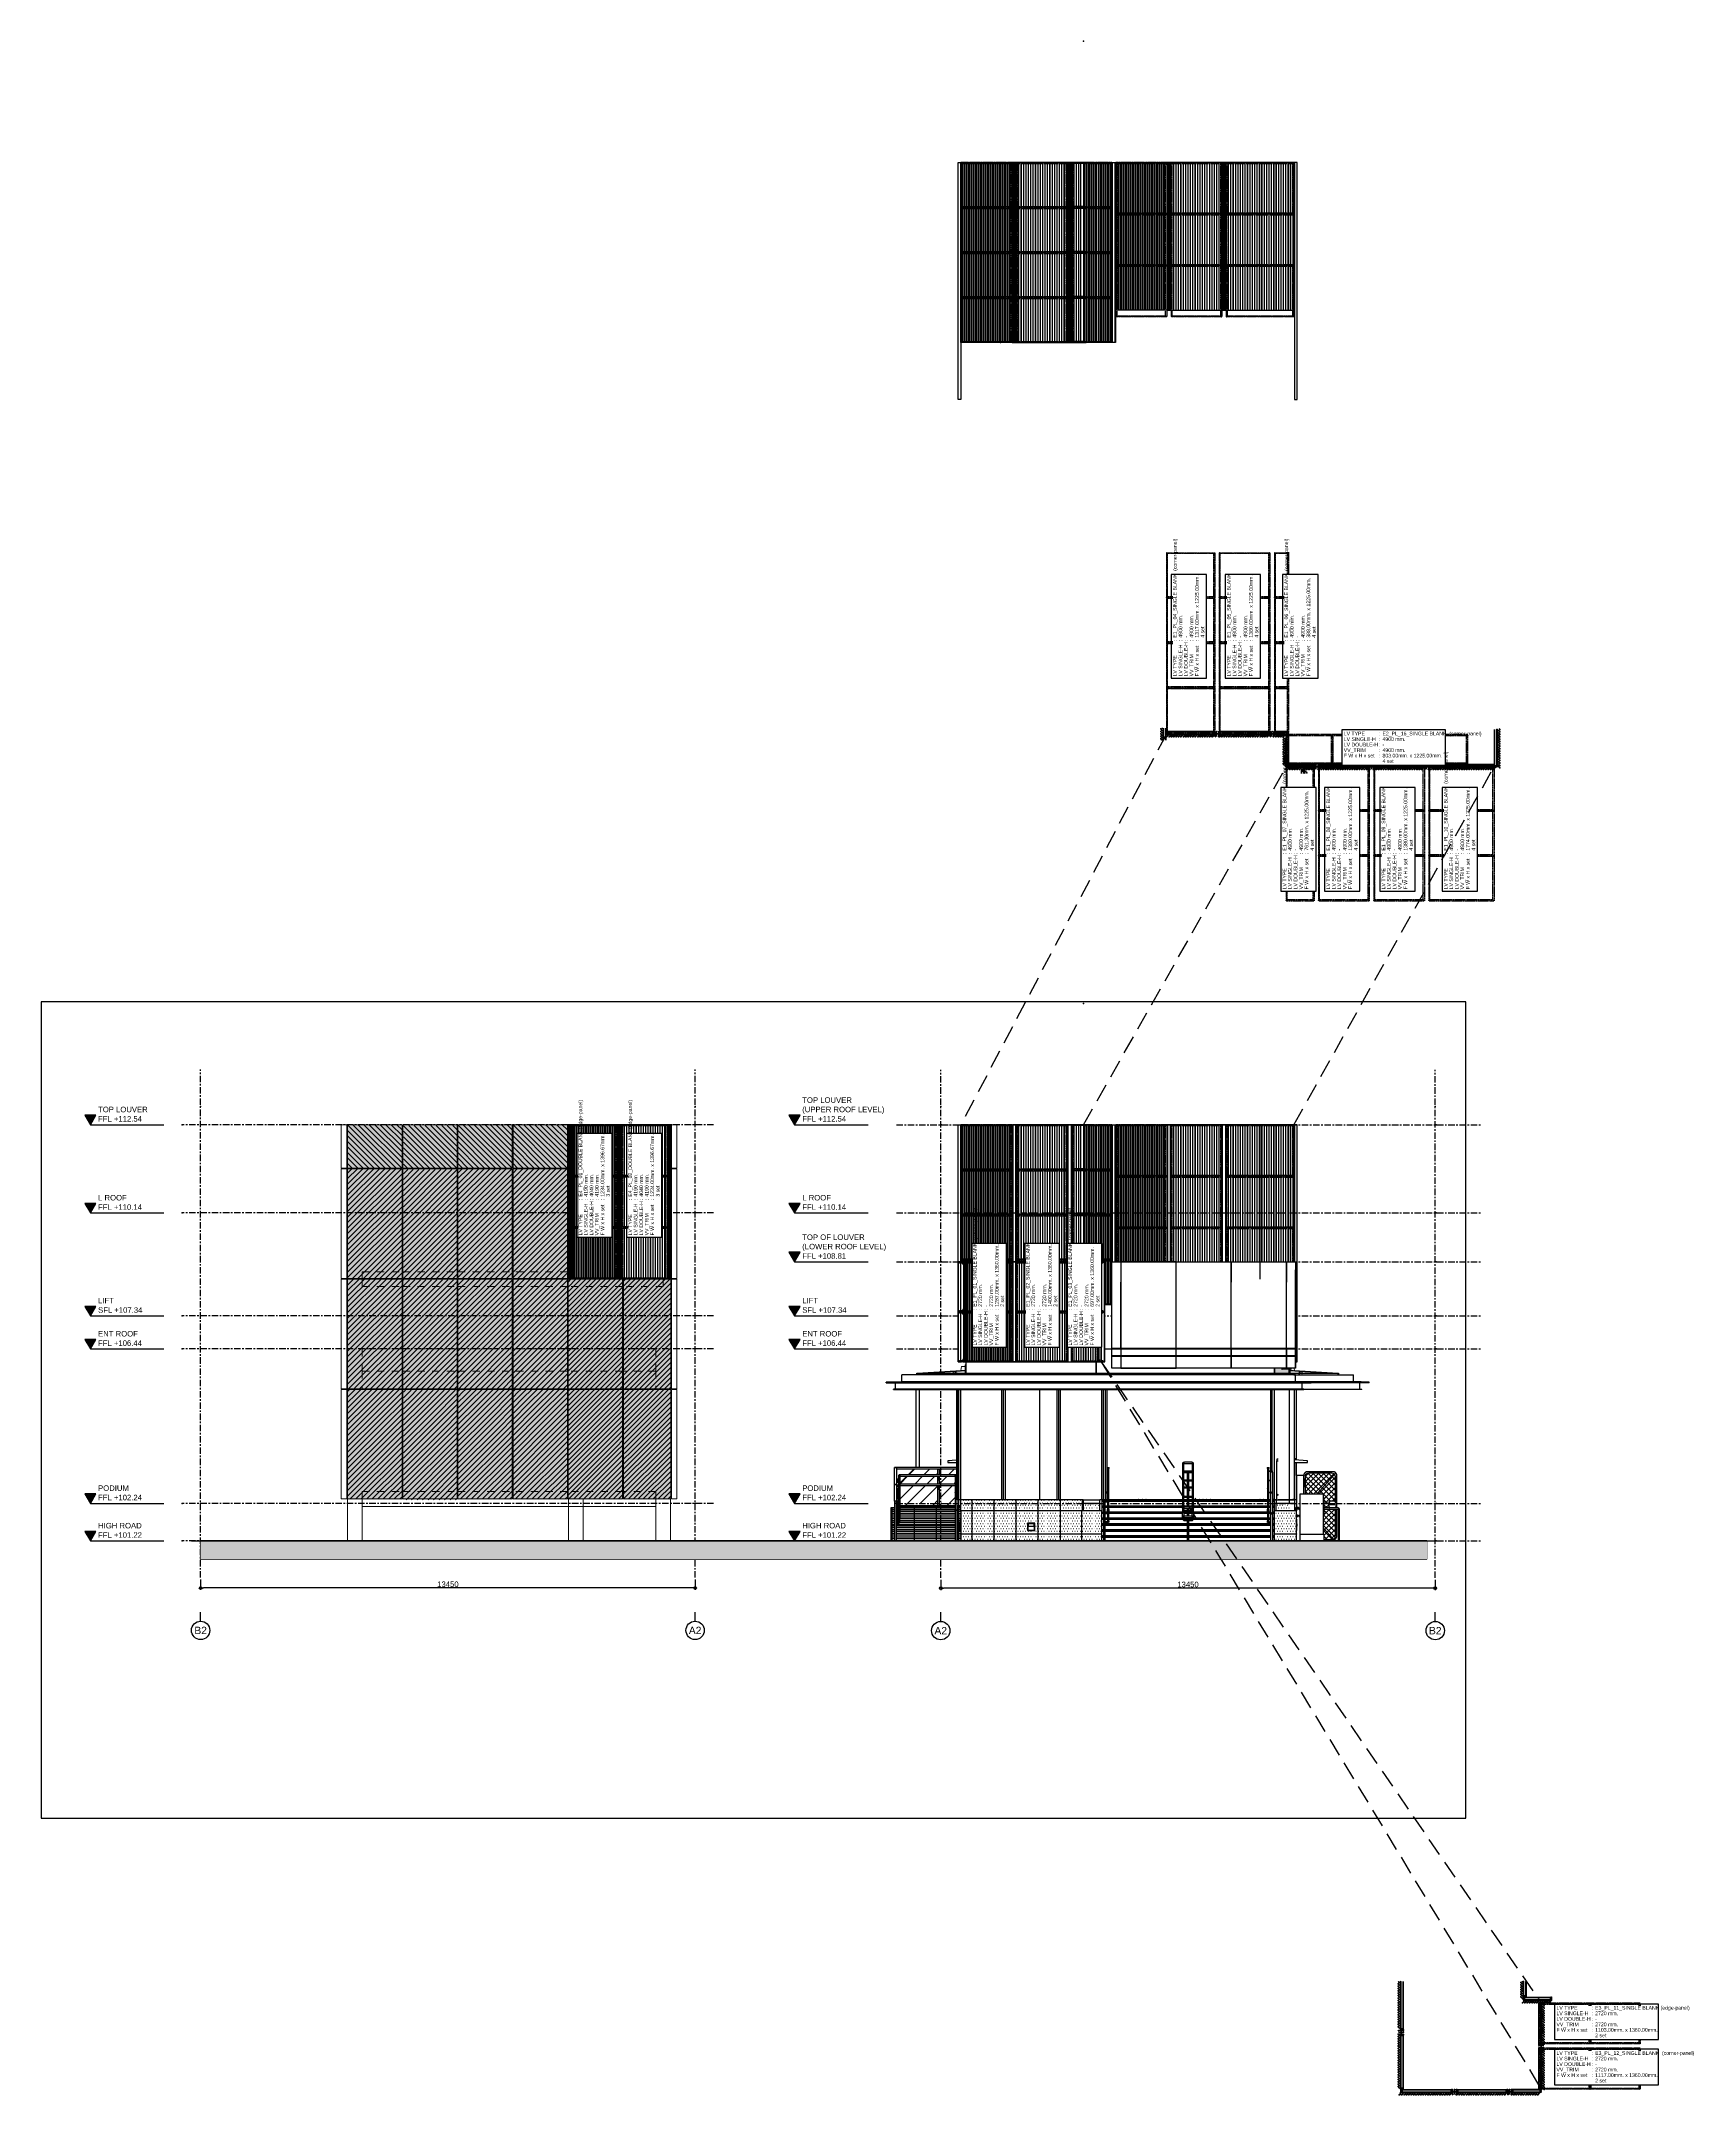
# Model space of a CAD drawing. Header units: millimetres. Extents: x -220592 to 404889, y -217665 to 38245.
# Drawn here: x 234814 to 279771, y -80533 to -24669 of the extents above; entities that cross this region are included whole.
import ezdxf
from ezdxf.enums import TextEntityAlignment as Align
from ezdxf.xclip import XClip

# ---------------------------------------------------------------- set-up
doc = ezdxf.new("R2010")
doc.units = ezdxf.units.MM
doc.header["$XCLIPFRAME"] = 0
for name, pattern in [('CENTER', [50.8, 31.75, -6.35, 6.35, -6.35]), ('HIDDENX2', [0.75, 0.5, -0.25]), ('TA_GL_000.70000', [1.925, 0.7, -0.175, 0.175, -0.175, 0.7]), ('TA_HL_001.00000', [6.5, 3.55, -2.95]), ('XKITLINE00', [0]), ('XKITLINE02', [4, 2, -2])]:
    doc.linetypes.add(name, pattern=pattern)
doc.layers.get('Defpoints').update_dxf_attribs({"color": 255})
for name, color, linetype in [('000 - 0_HIDE_OBJ_FRAMING_DEF_SUB_1', 1, 'Continuous'), ('000 - 0_SYM_DWG_GRID-BUBBLE_MAIN_COLOR_1', 3, 'Continuous'), ('000 - 0_SYM_DWG_GRIDLINE_MAIN_COLOR_1', 3, 'Continuous'), ('000 - 0_SYM_DWG_GRIDLINE_MAIN_COLOR_251', 251, 'Continuous'), ('000 - 0_SYM_DWG_LEVEL_MAIN_COLOR_2', 2, 'Continuous'), ('000 - 0_SYM_DWG_LEVEL_TEXT', 3, 'Continuous'), ('000 - CONCRETE_COL_HATCH_', 251, 'Continuous'), ('000 - CONCRETE_COL_MAIN_COLOR_1', 1, 'Continuous'), ('000 - CONCRETE_COL_MAIN_COLOR_2', 2, 'Continuous'), ('000 - CONCRETE_COL_WIPEOUT_', 250, 'Continuous'), ('000 - CONCRETE_WALL_MAIN_COLOR_1', 1, 'Continuous'), ('000 - GRID', 251, 'CENTER'), ('000 - H A T C H', 9, 'Continuous'), ('000 - STRUCTURE_STEEL_ACCESORIES_MAIN_COLOR_1', 2, 'Continuous'), ('000 - STRUCTURE_STEEL_FASTERN_MAIN_COLOR_2', 1, 'Continuous'), ('000 - STRUCTURE_STEEL_FRAMING_CUT_COLOR_4', 4, 'Continuous'), ('000 - STRUCTURE_STEEL_FRAMING_DEF_SUB', 250, 'Continuous'), ('000 - STRUCTURE_STEEL_FRAMING_HATCH_', 251, 'Continuous'), ('000 - STRUCTURE_STEEL_FRAMING_MAIN_COLOR_1', 3, 'Continuous'), ('000 - STRUCTURE_STEEL_FRAMING_MAIN_COLOR_2', 2, 'Continuous'), ('000 - STRUCTURE_STEEL_FRAMING_SUB_COLOR_2', 1, 'Continuous'), ('000 - STRUCTURE_STEEL_FRAMING_WIPEOUT_', 250, 'Continuous'), ('010 - ASPG_ACCESSORIES_DEF_SUB', 250, 'Continuous'), ('010 - ASPG_ACCESSORIES_MAIN_COLOR_1', 1, 'Continuous'), ('010 - ASPG_ACCESSORIES_MAIN_COLOR_2', 2, 'Continuous'), ('010 - ASPG_ACCESSORIES_SUB_COLOR_3', 3, 'Continuous'), ('010 - ASPG_DIMS_OVERALL', 1, 'Continuous'), ('010 - ASPG_EXTR_DEF_SUB', 250, 'Continuous'), ('010 - ASPG_EXTR_MAIN_COLOR_1', 1, 'Continuous'), ('010 - ASPG_EXTR_MAIN_COLOR_2', 2, 'Continuous'), ('010 - ASPG_EXTR_SUB_COLOR_3', 3, 'Continuous'), ('010 - ASPG_EXTR_WIPEOUT_', 250, 'Continuous'), ('010 - ASPG_FASTERN_DEF_SUB', 250, 'Continuous'), ('010 - ASPG_FASTERN_MAIN_COLOR_1', 1, 'Continuous'), ('010 - ASPG_FASTERN_SUB_COLOR_2', 2, 'Continuous'), ('010 - ASPG_FASTERN_WIPEOUT_', 250, 'Continuous'), ('010 - ASPG_FRAMING_CUT_COLOR_4', 4, 'Continuous'), ('010 - ASPG_FRAMING_DEF_SUB', 250, 'Continuous'), ('010 - ASPG_FRAMING_HATCH_', 251, 'Continuous'), ('010 - ASPG_FRAMING_MAIN_COLOR_1', 1, 'Continuous'), ('010 - ASPG_FRAMING_MAIN_COLOR_2', 2, 'Continuous'), ('010 - ASPG_FRAMING_SUB_COLOR_2', 2, 'Continuous'), ('010 - ASPG_FRAMING_SUB_COLOR_3', 3, 'Continuous'), ('010 - ASPG_FRAMING_WIPEOUT_', 250, 'Continuous'), ('BOLT & SCREW', 251, 'Continuous'), ('Center Line', 1, 'CENTER'), ('HATCH', 7, 'Continuous')]:
    doc.layers.add(name, color=color, linetype=linetype)
for name, color, linetype, true_color, plot in [('000 - ESTIMATE_ASPG_MAIN_COLOR_6', 6, 'Continuous', 0xff00ff, False), ('000 - ESTIMATE_ASPG_TEXT_COLOR_1', 1, 'Continuous', 0xff0000, False), ('000_AREA_ASPG_AREA_HATCH_', 7, 'Continuous', 0xff8700, False), ('000_AREA_ASPG_AREA_MAIN_COLOR_1', 7, 'Continuous', 0xff8700, False)]:
    doc.layers.add(name, color=color, linetype=linetype, true_color=true_color, plot=plot)
doc.layers.add('000 - ESTIMATE_ASPG_WIPEOUT_', color=250, linetype='Continuous', plot=False)
for name, color, linetype, lineweight in [('12-GRID', 1, 'CENTER', 13), ('Bolt', 7, 'Continuous', 0), ('Part', 2, 'Continuous', 0), ('SCREW', 8, 'Continuous', 5)]:
    doc.layers.add(name, color=color, linetype=linetype, lineweight=lineweight)
doc.styles.add('_Arial', font='arial.ttf')
doc.styles.add('ARIAL', font='arial.ttf')
doc.styles.add('Arial_1', font='arial.ttf', dxfattribs={"height": 125})
doc.styles.add('FAMELINE_FOR_CKST', font='arial.ttf')
doc.styles.add('TA', font='', dxfattribs={"height": 4.5})
doc.styles.get('TA').set_extended_font_data('Cordia New')
doc.dimstyles.new('FAMELINE-CKST_C-C', dxfattribs={"dimtxt": 0.3, "dimasz": 0.15, "dimexe": 0.1, "dimexo": 0.1, "dimgap": 0.05, "dimtad": 1, "dimzin": 0, "dimdsep": 46, "dimtxsty": 'FAMELINE_FOR_CKST', "dimblk": 'ORIGIN', "dimblk1": 'ORIGIN', "dimblk2": 'ORIGIN', "dimsah": 1, "dimcen": 0.1, "dimdle": 0.1, "dimclrd": 256, "dimclre": 256, "dimclrt": 3, "dimadec": 0, "dimazin": 0, "dimtfac": 1, "dimtix": 1, "dimtmove": 2, "dimatfit": 3, "dimfxl": 1, "dimtolj": 1, "dimtzin": 0, "dimlwd": -1, "dimlwe": -1, "dimarcsym": 0})
pattern_1 = [(45, (2715.48714, 3084.9077), (-0.265165043, 0.265165043), []), (45, (2715.6639, 3084.9077), (-0.265165043, 0.265165043), [])]
pattern_2 = [(45.002, (-1616581.69, 0), (-112.24715, 112.25218), []), (134.998, (-1616581.69, 0), (-336.73942, 112.25576), [396.864, -238.118])]
pattern_3 = [(0, (4527.51, -1e-10), (35.282, 70.564), [7.823, -62.741])]
pattern_4 = [(90, (-262.6, 100920), (-600, 4e-14), [])]
pattern_5 = [(45, (-1616605.38, 0), (-112.2532, 112.2532), []), (135, (-1616605.38, 0), (-336.7596, 112.2532), [396.875, -238.125])]
pattern_6 = [(270, (1257419.24324, -520041.6224), (0.65495992507, -1.1344238721), [0.7562825814, -1.5125651628]), (30, (1257419.24324, -520041.6224), (0.65495992936, 1.1344238696), [0.7562825814, -1.5125651628]), (330, (1257419.24324, -520041.6224), (1.30991985442, -2.48e-09), [-1.5125651628, 0.7562825814])]
pattern_7 = [(315, (1257419.4929, -520021.6224), (1.3369313545, 1.3369313545), []), (45, (1257419.4929, -520021.6224), (-1.3369313545, 1.3369313545), [])]
pattern_8 = [(270, (1257419.4425, -520043.9224), (0.65495992507, -1.1344238721), [0.7562825814, -1.5125651628]), (30, (1257419.4425, -520043.9224), (0.65495992936, 1.1344238696), [0.7562825814, -1.5125651628]), (330, (1257419.4425, -520043.9224), (1.30991985442, -2.48e-09), [-1.5125651628, 0.7562825814])]
pattern_9 = [(315, (1257419.1929, -520023.9224), (1.3369313545, 1.3369313545), []), (45, (1257419.1929, -520023.9224), (-1.3369313545, 1.3369313545), [])]

# ---------------------------------------------------------------- blocks, each defined once
blk = doc.blocks.new('*A3627')
at = {"layer": '000 - 0_HIDE_OBJ_FRAMING_DEF_SUB_1'}
for points in [[(712.7, -65.11), (712.7, -70.22), (711.45, -70.22), (711.45, -65.11)], [(717.45, -65.11), (717.45, -70.22), (716.2, -70.22), (716.2, -65.11)]]:
    blk.add_hatch(color=256, dxfattribs=at).paths.add_polyline_path(points, flags=17)
blk = doc.blocks.new('*A3687')
at = {"layer": '000 - 0_HIDE_OBJ_FRAMING_DEF_SUB_1', "linetype": 'XKITLINE00', "lineweight": 0}
for p, q in [((622.116738, 36.290055), (610.391934, 48.01486)), ((620.6205, 36.290055), (610.391934, 46.518622)), ((619.124263, 36.290055), (610.391934, 45.022384)), ((623.612976, 36.290055), (611.812976, 48.090055)), ((625.109214, 36.290055), (613.309214, 48.090055)), ((625.191934, 37.703574), (614.805452, 48.090055)), ((625.191934, 39.199812), (616.30169, 48.090055)), ((625.191934, 40.696049), (617.797928, 48.090055)), ((625.191934, 42.192287), (619.294166, 48.090055)), ((625.191934, 43.688525), (620.790404, 48.090055)), ((625.191934, 45.184763), (622.286642, 48.090055)), ((625.191934, 46.681001), (623.78288, 48.090055)), ((617.628025, 36.290055), (610.391934, 43.526146)), ((616.131787, 36.290055), (610.391934, 42.029908)), ((614.635549, 36.290055), (610.391934, 40.53367)), ((613.139311, 36.290055), (610.391934, 39.037432)), ((611.643073, 36.290055), (610.391934, 37.541194)), ((611.557688, 36.090055), (610.391934, 34.924301)), ((613.053926, 36.090055), (610.391934, 33.428063)), ((614.550164, 36.090055), (610.391934, 31.931825)), ((616.046402, 36.090055), (610.391934, 30.435587)), ((617.54264, 36.090055), (610.391934, 28.939349)), ((619.038878, 36.090055), (610.391934, 27.443111)), ((620.535116, 36.090055), (610.391934, 25.946874)), ((622.031354, 36.090055), (610.391934, 24.450636)), ((623.527592, 36.090055), (610.391934, 22.954398)), ((625.02383, 36.090055), (610.391934, 21.45816)), ((625.191934, 34.761922), (610.391934, 19.961922)), ((625.191934, 33.265684), (610.391934, 18.465684)), ((625.191934, 31.769446), (610.391934, 16.969446)), ((625.191934, 30.273208), (610.391934, 15.473208)), ((625.191934, 28.77697), (610.391934, 13.97697)), ((625.191934, 27.280732), (610.391934, 12.480732)), ((625.191934, 25.784494), (610.391934, 10.984494)), ((625.191934, 24.288256), (610.391934, 9.488256)), ((625.191934, 22.792018), (610.391934, 7.992018)), ((625.191934, 21.29578), (610.391934, 6.49578)), ((625.191934, 19.799542), (611.682447, 6.290055)), ((625.191934, 18.303304), (613.178685, 6.290055)), ((625.191934, 16.807066), (614.674923, 6.290055)), ((625.191934, 15.310828), (616.171161, 6.290055)), ((625.191934, 13.81459), (617.667399, 6.290055)), ((625.191934, 12.318353), (619.163637, 6.290055)), ((612.013236, 6.090055), (610.391934, 4.468753)), ((613.509474, 6.090055), (610.391934, 2.972515)), ((615.005712, 6.090055), (610.391934, 1.476277)), ((616.50195, 6.090055), (610.391934, -0.019961)), ((617.998188, 6.090055), (610.391934, -1.516199)), ((619.494426, 6.090055), (610.391934, -3.012437)), ((620.990664, 6.090055), (610.391934, -4.508675)), ((622.486902, 6.090055), (610.391934, -6.004912)), ((623.98314, 6.090055), (610.391934, -7.50115)), ((625.191934, 5.802612), (610.391934, -8.997388)), ((610.516998, 6.090055), (610.400252, 5.973309)), ((625.191934, 10.822115), (620.659875, 6.290055)), ((625.191934, 9.325877), (622.156113, 6.290055)), ((625.191934, 7.829639), (623.652351, 6.290055)), ((625.191934, 4.306374), (610.391934, -10.493626)), ((625.191934, 2.810136), (610.391934, -11.989864)), ((625.191934, 1.313898), (610.391934, -13.486102)), ((625.191934, -0.18234), (610.391934, -14.98234)), ((625.191934, -1.678578), (610.391934, -16.478578)), ((625.191934, -3.174816), (610.391934, -17.974816)), ((625.191934, -4.671054), (610.391934, -19.471054)), ((625.191934, -6.167292), (610.391934, -20.967292)), ((625.191934, -7.66353), (610.941241, -21.914223)), ((625.191934, -9.159768), (611.68936, -22.662342)), ((625.191934, -10.656006), (612.437479, -23.410461)), ((625.191934, -12.152244), (613.634233, -23.709945)), ((625.191934, -13.648482), (615.130471, -23.709945)), ((625.191934, -15.14472), (616.626709, -23.709945)), ((625.191934, -16.640958), (618.122947, -23.709945)), ((610.941241, -21.914223), (610.391934, -22.46353)), ((625.191934, -18.137196), (619.619185, -23.709945)), ((625.191934, -19.633433), (621.115423, -23.709945)), ((625.191934, -21.129671), (622.611661, -23.709945)), ((610.941241, -23.94125), (610.391934, -24.490557)), ((611.68936, -24.689369), (610.391934, -25.986795)), ((612.437479, -25.437488), (610.391934, -27.483033)), ((613.185598, -26.185607), (610.391934, -28.979271)), ((613.933717, -26.933726), (610.391934, -30.475509)), ((614.681836, -27.681845), (610.391934, -31.971747)), ((611.68936, -22.662342), (610.641757, -23.709945)), ((610.972546, -23.909945), (610.941241, -23.94125)), ((612.468784, -23.909945), (611.68936, -24.689369)), ((612.437479, -23.410461), (612.137995, -23.709945)), ((613.965022, -23.909945), (612.437479, -25.437488)), ((615.46126, -23.909945), (613.185598, -26.185607)), ((616.957498, -23.909945), (613.933717, -26.933726)), ((618.453736, -23.909945), (614.681836, -27.681845)), ((619.949974, -23.909945), (615.429955, -28.429964)), ((621.446212, -23.909945), (616.178074, -29.178082)), ((622.94245, -23.909945), (616.926193, -29.926201)), ((624.438688, -23.909945), (617.674312, -30.67432)), ((625.191934, -24.652936), (618.422431, -31.422439)), ((625.191934, -26.149174), (619.17055, -32.170558)), ((625.191934, -27.645412), (619.918669, -32.918677)), ((625.191934, -22.625909), (624.107899, -23.709945)), ((615.429955, -28.429964), (610.391934, -33.467985)), ((616.178074, -29.178082), (610.391934, -34.964223)), ((616.926193, -29.926201), (610.391934, -36.460461)), ((617.674312, -30.67432), (610.391934, -37.956698)), ((618.422431, -31.422439), (610.391934, -39.452936)), ((619.17055, -32.170558), (610.391934, -40.949174)), ((619.918669, -32.918677), (610.391934, -42.445412)), ((625.191934, -29.14165), (620.666788, -33.666796)), ((625.191934, -30.637888), (621.414907, -34.414915)), ((625.191934, -32.134126), (622.163026, -35.163034)), ((620.666788, -33.666796), (610.391934, -43.94165)), ((621.414907, -34.414915), (610.391934, -45.437888)), ((622.163026, -35.163034), (610.391934, -46.934126)), ((622.911145, -35.911153), (610.391934, -48.430364)), ((623.659264, -36.659272), (610.391934, -49.926602)), ((624.407383, -37.407391), (610.391934, -51.42284)), ((625.155502, -38.15551), (610.391934, -52.919078)), ((625.191934, -33.630364), (622.911145, -35.911153)), ((625.191934, -35.126602), (623.659264, -36.659272)), ((625.191934, -36.62284), (624.407383, -37.407391)), ((625.191934, -38.119078), (625.155502, -38.15551)), ((625.191934, -39.615316), (611.097305, -53.709945)), ((625.191934, -41.111554), (612.593543, -53.709945)), ((625.191934, -42.607792), (614.089781, -53.709945)), ((625.191934, -44.10403), (615.586019, -53.709945)), ((625.191934, -45.600268), (617.082257, -53.709945)), ((625.191934, -47.096506), (618.578495, -53.709945)), ((625.191934, -48.592744), (620.074733, -53.709945)), ((625.191934, -50.088982), (621.570971, -53.709945)), ((625.191934, -51.58522), (623.067209, -53.709945)), ((625.191934, -53.081457), (624.563447, -53.709945))]:
    blk.add_line(p, q, dxfattribs=at)
blk = doc.blocks.new('*A5018')
at = {"layer": '000 - 0_HIDE_OBJ_FRAMING_DEF_SUB_1', "linetype": 'XKITLINE00', "lineweight": 0}
for p, q in [((625.391934, 36.290055), (625.391934, 48.090055)), ((625.391934, 48.090055), (640.191934, 48.090055)), ((640.191934, 36.290055), (640.191934, 48.090055)), ((625.391934, 36.290055), (640.191934, 36.290055)), ((625.391934, 6.290055), (625.391934, 36.090055)), ((625.391934, 36.090055), (640.191934, 36.090055)), ((640.191934, 6.290055), (640.191934, 36.090055)), ((625.391934, 6.290055), (640.191934, 6.290055)), ((625.391934, -23.709945), (625.391934, 6.090055)), ((625.391934, 6.090055), (640.191934, 6.090055)), ((640.191934, -23.709945), (640.191934, 6.090055)), ((625.391934, -23.709945), (640.191934, -23.709945)), ((625.391934, -53.709945), (625.391934, -23.909945)), ((625.391934, -23.909945), (640.191934, -23.909945)), ((640.191934, -53.709945), (640.191934, -23.909945)), ((625.391934, -53.709945), (640.191934, -53.709945))]:
    blk.add_line(p, q, dxfattribs=at)
blk = doc.blocks.new('*A5019')
at = {"layer": '000 - 0_HIDE_OBJ_FRAMING_DEF_SUB_1', "linetype": 'XKITLINE00', "lineweight": 0}
for p, q in [((640.391934, 36.290055), (640.391934, 48.090055)), ((640.391934, 48.090055), (655.191934, 48.090055)), ((655.191934, 36.290055), (655.191934, 48.090055)), ((640.391934, 36.290055), (655.191934, 36.290055)), ((640.391934, 6.290055), (640.391934, 36.090055)), ((640.391934, 36.090055), (655.191934, 36.090055)), ((655.191934, 6.290055), (655.191934, 36.090055)), ((640.391934, 6.290055), (655.191934, 6.290055)), ((640.391934, -23.709945), (640.391934, 6.090055)), ((640.391934, 6.090055), (655.191934, 6.090055)), ((655.191934, -23.709945), (655.191934, 6.090055)), ((640.391934, -23.709945), (655.191934, -23.709945)), ((640.391934, -53.709945), (640.391934, -23.909945)), ((640.391934, -23.909945), (655.191934, -23.909945)), ((655.191934, -53.709945), (655.191934, -23.909945)), ((640.391934, -53.709945), (655.191934, -53.709945))]:
    blk.add_line(p, q, dxfattribs=at)
blk = doc.blocks.new('*A5020')
at = {"layer": '000 - 0_HIDE_OBJ_FRAMING_DEF_SUB_1', "linetype": 'XKITLINE00', "lineweight": 0}
for p, q in [((655.391934, 36.290055), (655.391934, 48.090055)), ((655.391934, 48.090055), (670.191934, 48.090055)), ((670.191934, 36.290055), (670.191934, 48.090055)), ((655.391934, 36.290055), (670.191934, 36.290055)), ((655.391934, 6.290055), (655.391934, 36.090055)), ((655.391934, 36.090055), (670.191934, 36.090055)), ((670.191934, 6.290055), (670.191934, 36.090055)), ((655.391934, 6.290055), (670.191934, 6.290055)), ((655.391934, -23.709945), (655.391934, 6.090055)), ((655.391934, 6.090055), (670.191934, 6.090055)), ((670.191934, -23.709945), (670.191934, 6.090055)), ((655.391934, -23.709945), (670.191934, -23.709945)), ((655.391934, -53.709945), (655.391934, -23.909945)), ((655.391934, -23.909945), (670.191934, -23.909945)), ((670.191934, -53.709945), (670.191934, -23.909945)), ((655.391934, -53.709945), (670.191934, -53.709945))]:
    blk.add_line(p, q, dxfattribs=at)
blk = doc.blocks.new('*A5021')
at = {"layer": '000 - 0_HIDE_OBJ_FRAMING_DEF_SUB_1', "linetype": 'XKITLINE00', "lineweight": 0}
for p, q in [((670.391934, -53.709945), (670.391934, -23.909945)), ((670.391934, -23.909945), (685.191934, -23.909945)), ((685.191934, -53.709945), (685.191934, -23.909945)), ((670.391934, -53.709945), (685.191934, -53.709945))]:
    blk.add_line(p, q, dxfattribs=at)
blk = doc.blocks.new('*A5022')
at = {"layer": '000 - 0_HIDE_OBJ_FRAMING_DEF_SUB_1', "linetype": 'XKITLINE00', "lineweight": 0}
for p, q in [((670.391934, -23.709945), (670.391934, 6.090055)), ((670.391934, 6.090055), (685.191934, 6.090055)), ((685.191934, -23.709945), (685.191934, 6.090055)), ((670.391934, -23.709945), (685.191934, -23.709945))]:
    blk.add_line(p, q, dxfattribs=at)
blk = doc.blocks.new('*A5023')
at = {"layer": '000 - 0_HIDE_OBJ_FRAMING_DEF_SUB_1', "linetype": 'XKITLINE00', "lineweight": 0}
for p, q in [((685.391893, -23.709945), (685.391893, 6.090055)), ((685.391893, 6.090055), (698.291934, 6.090055)), ((698.291934, -23.709945), (698.291934, 6.090055)), ((685.391893, -23.709945), (698.291934, -23.709945))]:
    blk.add_line(p, q, dxfattribs=at)
blk = doc.blocks.new('*A5033')
at = {"layer": '000 - 0_HIDE_OBJ_FRAMING_DEF_SUB_1', "linetype": 'XKITLINE00', "lineweight": 0}
for p, q in [((711.44999, -70.220145), (711.44999, -65.109945)), ((711.44999, -65.109945), (712.758436, -65.109945)), ((712.70008, -70.220145), (712.70008, -65.109945)), ((716.20033, -70.220145), (716.20033, -65.109945)), ((716.20033, -65.109945), (717.508776, -65.109945)), ((717.45042, -70.220145), (717.45042, -65.109945))]:
    blk.add_line(p, q, dxfattribs=at)
blk = doc.blocks.new('*A5034')
at = {"layer": '000 - 0_HIDE_OBJ_FRAMING_DEF_SUB_1', "linetype": 'XKITLINE00', "lineweight": 0}
for p, q in [((685.471933, -23.909945), (685.471933, -23.809945)), ((685.471933, -23.809945), (687.471933, -23.809945)), ((687.471933, -23.809945), (687.471933, -23.909945))]:
    blk.add_line(p, q, dxfattribs=at)
blk = doc.blocks.new('*A5035')
at = {"layer": '000 - 0_HIDE_OBJ_FRAMING_DEF_SUB_1', "linetype": 'XKITLINE00', "lineweight": 0}
for p, q in [((692.171933, -23.909945), (692.171933, -23.809945)), ((692.171933, -23.809945), (694.171933, -23.809945)), ((694.171933, -23.809945), (694.171933, -23.909945))]:
    blk.add_line(p, q, dxfattribs=at)
blk = doc.blocks.new('*A5036')
at = {"layer": '000 - 0_HIDE_OBJ_FRAMING_DEF_SUB_1', "linetype": 'XKITLINE00', "lineweight": 0}
for p, q in [((681.191933, -23.909945), (681.191933, -23.809945)), ((681.191933, -23.809945), (683.191933, -23.809945)), ((683.191933, -23.809945), (683.191933, -23.909945))]:
    blk.add_line(p, q, dxfattribs=at)
blk = doc.blocks.new('*A5037')
at = {"layer": '000 - 0_HIDE_OBJ_FRAMING_DEF_SUB_1', "linetype": 'XKITLINE00', "lineweight": 0}
for p, q in [((673.931933, -23.909945), (673.931933, -23.809945)), ((673.931933, -23.809945), (675.531933, -23.809945)), ((675.531933, -23.809945), (675.531933, -23.909945))]:
    blk.add_line(p, q, dxfattribs=at)
blk = doc.blocks.new('*A5038')
at = {"layer": '000 - 0_HIDE_OBJ_FRAMING_DEF_SUB_1', "linetype": 'XKITLINE00', "lineweight": 0}
for p, q in [((664.271933, -23.909945), (664.271933, -23.809945)), ((664.271933, -23.809945), (666.271933, -23.809945)), ((666.271933, -23.809945), (666.271933, -23.909945))]:
    blk.add_line(p, q, dxfattribs=at)
blk = doc.blocks.new('*A5039')
at = {"layer": '000 - 0_HIDE_OBJ_FRAMING_DEF_SUB_1', "linetype": 'XKITLINE00', "lineweight": 0}
for p, q in [((655.471933, -23.909945), (655.471933, -23.809945)), ((655.471933, -23.809945), (657.471933, -23.809945)), ((657.471933, -23.809945), (657.471933, -23.909945))]:
    blk.add_line(p, q, dxfattribs=at)
blk = doc.blocks.new('*A5040')
at = {"layer": '000 - 0_HIDE_OBJ_FRAMING_DEF_SUB_1', "linetype": 'XKITLINE00', "lineweight": 0}
for p, q in [((649.271933, -23.909945), (649.271933, -23.809945)), ((649.271933, -23.809945), (651.271933, -23.809945)), ((651.271933, -23.809945), (651.271933, -23.909945))]:
    blk.add_line(p, q, dxfattribs=at)
blk = doc.blocks.new('*A5041')
at = {"layer": '000 - 0_HIDE_OBJ_FRAMING_DEF_SUB_1', "linetype": 'XKITLINE00', "lineweight": 0}
for p, q in [((640.471933, -23.909945), (640.471933, -23.809945)), ((640.471933, -23.809945), (642.471933, -23.809945)), ((642.471933, -23.809945), (642.471933, -23.909945))]:
    blk.add_line(p, q, dxfattribs=at)
blk = doc.blocks.new('*A5042')
at = {"layer": '000 - 0_HIDE_OBJ_FRAMING_DEF_SUB_1', "linetype": 'XKITLINE00', "lineweight": 0}
for p, q in [((634.271933, -23.909945), (634.271933, -23.809945)), ((634.271933, -23.809945), (636.271933, -23.809945)), ((636.271933, -23.809945), (636.271933, -23.909945))]:
    blk.add_line(p, q, dxfattribs=at)
blk = doc.blocks.new('*A5043')
at = {"layer": '000 - 0_HIDE_OBJ_FRAMING_DEF_SUB_1', "linetype": 'XKITLINE00', "lineweight": 0}
for p, q in [((625.471933, -23.909945), (625.471933, -23.809945)), ((625.471933, -23.809945), (627.471933, -23.809945)), ((627.471933, -23.809945), (627.471933, -23.909945))]:
    blk.add_line(p, q, dxfattribs=at)
blk = doc.blocks.new('*A5044')
at = {"layer": '000 - 0_HIDE_OBJ_FRAMING_DEF_SUB_1', "linetype": 'XKITLINE00', "lineweight": 0}
for p, q in [((621.191933, -23.909945), (621.191933, -23.809945)), ((621.191933, -23.809945), (623.191933, -23.809945)), ((623.191933, -23.809945), (623.191933, -23.909945))]:
    blk.add_line(p, q, dxfattribs=at)
blk = doc.blocks.new('*A5045')
at = {"layer": '000 - 0_HIDE_OBJ_FRAMING_DEF_SUB_1', "linetype": 'XKITLINE00', "lineweight": 0}
for p, q in [((614.471933, -23.909945), (614.471933, -23.809945)), ((614.471933, -23.809945), (616.471933, -23.809945)), ((616.471933, -23.809945), (616.471933, -23.909945))]:
    blk.add_line(p, q, dxfattribs=at)
blk = doc.blocks.new('*A5054')
at = {"layer": '000 - 0_HIDE_OBJ_FRAMING_DEF_SUB_1', "linetype": 'XKITLINE00', "lineweight": 0}
for p, q in [((713.621894, -67.109945), (705.621892, -67.109945)), ((705.621894, -70.220145), (705.621894, -67.109945)), ((713.621894, -70.220145), (713.621894, -67.109945))]:
    blk.add_line(p, q, dxfattribs=at)
blk = doc.blocks.new('*A5055')
at = {"layer": '000 - 0_HIDE_OBJ_FRAMING_DEF_SUB_1', "linetype": 'XKITLINE00', "lineweight": 0}
for p, q in [((610.391892, -70.220145), (610.391892, -66.309945)), ((610.391892, -66.309945), (612.891892, -66.309945)), ((612.891892, -70.220145), (612.891892, -66.309945))]:
    blk.add_line(p, q, dxfattribs=at)
blk = doc.blocks.new('*A5056')
at = {"layer": '000 - 0_HIDE_OBJ_FRAMING_DEF_SUB_1', "linetype": 'XKITLINE00', "lineweight": 0}
for p, q in [((674.431892, -70.220145), (674.431892, -66.309945)), ((674.431892, -66.309945), (696.231892, -66.309945)), ((696.231892, -70.220145), (696.231892, -66.309945))]:
    blk.add_line(p, q, dxfattribs=at)
blk = doc.blocks.new('*A5057')
at = {"layer": '000 - 0_HIDE_OBJ_FRAMING_DEF_SUB_1', "linetype": 'XKITLINE00', "lineweight": 0}
for p, q in [((696.231892, -70.220145), (696.231892, -66.309945)), ((696.231892, -66.309945), (698.231892, -66.309945)), ((698.231892, -70.220145), (698.231892, -66.309945))]:
    blk.add_line(p, q, dxfattribs=at)
blk = doc.blocks.new('*A5058')
at = {"layer": '000 - 0_HIDE_OBJ_FRAMING_DEF_SUB_1', "linetype": 'XKITLINE00', "lineweight": 0}
for p, q in [((612.891892, -70.220145), (612.891892, -66.309945)), ((612.891892, -66.309945), (674.431892, -66.309945)), ((674.431892, -70.220145), (674.431892, -66.309945))]:
    blk.add_line(p, q, dxfattribs=at)
blk = doc.blocks.new('*A5060')
at = {"layer": '000 - 0_HIDE_OBJ_FRAMING_DEF_SUB_1', "linetype": 'XKITLINE02', "lineweight": 0}
for p, q in [((614.380834, 8.090055), (625.191934, 8.090055)), ((614.380834, 8.090055), (614.380834, 6.290055)), ((614.380834, 6.090055), (614.380834, 4.090055)), ((625.391934, 8.090055), (640.191934, 8.090055)), ((640.391934, 8.090055), (655.191934, 8.090055)), ((670.191934, 8.090055), (655.391934, 8.090055)), ((684.593823, 8.090055), (670.658612, 8.090055)), ((696.231892, 8.090055), (684.594066, 8.090055)), ((696.231892, 8.090055), (696.231892, 6.290055)), ((696.231892, 6.090055), (696.231892, 4.090055)), ((614.380834, 4.090055), (625.191934, 4.090055)), ((625.391934, 4.090055), (640.191934, 4.090055)), ((640.391934, 4.090055), (655.191934, 4.090055)), ((670.191934, 4.090055), (655.391934, 4.090055)), ((685.191934, 4.090055), (670.391934, 4.090055)), ((696.231892, 4.090055), (685.391893, 4.090055))]:
    blk.add_line(p, q, dxfattribs=at)
at = {"layer": '000 - 0_HIDE_OBJ_FRAMING_DEF_SUB_1', "linetype": 'XKITLINE00', "lineweight": 0}
for p, q in [((614.380834, 6.290055), (614.380834, 6.090055)), ((625.191934, 8.090055), (625.391934, 8.090055)), ((640.191934, 8.090055), (640.391934, 8.090055)), ((655.391934, 8.090055), (655.191934, 8.090055)), ((670.658612, 8.090055), (670.191934, 8.090055)), ((684.594066, 8.090055), (684.593823, 8.090055)), ((696.231892, 6.290055), (696.231892, 6.090055)), ((625.191934, 4.090055), (625.391934, 4.090055)), ((640.191934, 4.090055), (640.391934, 4.090055)), ((655.391934, 4.090055), (655.191934, 4.090055)), ((670.391934, 4.090055), (670.191934, 4.090055)), ((685.391893, 4.090055), (685.191934, 4.090055))]:
    blk.add_line(p, q, dxfattribs=at)
blk = doc.blocks.new('*A5062')
at = {"layer": '000 - 0_HIDE_OBJ_FRAMING_DEF_SUB_1', "linetype": 'XKITLINE00', "lineweight": 0}
for p, q in [((694.231892, -23.909945), (694.231892, -23.709945)), ((698.231892, -23.909945), (698.231892, -23.709945)), ((694.231892, -70.220145), (694.231892, -53.709945)), ((698.231892, -70.220145), (698.231892, -53.709945))]:
    blk.add_line(p, q, dxfattribs=at)
blk = doc.blocks.new('*A5063')
at = {"layer": '000 - 0_HIDE_OBJ_FRAMING_DEF_SUB_1', "linetype": 'XKITLINE00', "lineweight": 0}
for p, q in [((670.431892, -23.909945), (670.431892, -23.709945)), ((674.431892, -23.909945), (674.431892, -23.709945)), ((670.431892, -70.220145), (670.431892, -53.709945)), ((674.431892, -70.220145), (674.431892, -53.709945))]:
    blk.add_line(p, q, dxfattribs=at)
blk = doc.blocks.new('*A5064')
at = {"layer": '000 - 0_HIDE_OBJ_FRAMING_DEF_SUB_1', "linetype": 'XKITLINE00', "lineweight": 0}
for p, q in [((610.391892, 36.090055), (610.391892, 36.290055)), ((614.391892, 36.090055), (614.391892, 36.290055)), ((610.391892, 6.090055), (610.391892, 6.290055)), ((614.391892, 6.090055), (614.391892, 6.290055)), ((610.391892, -23.909945), (610.391892, -23.709945)), ((614.391892, -23.909945), (614.391892, -23.709945)), ((610.391892, -70.220145), (610.391892, -53.709945)), ((614.391892, -70.220145), (614.391892, -53.709945))]:
    blk.add_line(p, q, dxfattribs=at)
blk = doc.blocks.new('*A5065')
at = {"layer": '000 - 0_HIDE_OBJ_FRAMING_DEF_SUB_1', "linetype": 'XKITLINE02', "lineweight": 0}
for p, q in [((614.380833, -18.909945), (625.191934, -18.909945)), ((614.380833, -18.909945), (614.380833, -23.709945)), ((625.391934, -18.909945), (640.191934, -18.909945)), ((640.391934, -18.909945), (655.191934, -18.909945)), ((670.191934, -18.909945), (655.391934, -18.909945)), ((685.191934, -18.909945), (670.391934, -18.909945)), ((694.231918, -18.909945), (685.391893, -18.909945)), ((694.231918, -18.909945), (694.231918, -23.709945)), ((614.380833, -23.909945), (625.191934, -23.909945)), ((625.391934, -23.909945), (640.191934, -23.909945)), ((640.391934, -23.909945), (655.191934, -23.909945)), ((670.191934, -23.909945), (655.391934, -23.909945)), ((685.191934, -23.909945), (670.391934, -23.909945)), ((694.231918, -23.909945), (685.391893, -23.909945))]:
    blk.add_line(p, q, dxfattribs=at)
at = {"layer": '000 - 0_HIDE_OBJ_FRAMING_DEF_SUB_1', "linetype": 'XKITLINE00', "lineweight": 0}
for p, q in [((625.191934, -18.909945), (625.391934, -18.909945)), ((640.191934, -18.909945), (640.391934, -18.909945)), ((655.391934, -18.909945), (655.191934, -18.909945)), ((670.391934, -18.909945), (670.191934, -18.909945)), ((685.391893, -18.909945), (685.191934, -18.909945)), ((614.380833, -23.709945), (614.380833, -23.909945)), ((625.191934, -23.909945), (625.391934, -23.909945)), ((640.191934, -23.909945), (640.391934, -23.909945)), ((655.391934, -23.909945), (655.191934, -23.909945)), ((670.391934, -23.909945), (670.191934, -23.909945)), ((685.391893, -23.909945), (685.191934, -23.909945)), ((694.231918, -23.709945), (694.231918, -23.909945))]:
    blk.add_line(p, q, dxfattribs=at)
blk = doc.blocks.new('*A5066')
at = {"layer": '000 - 0_HIDE_OBJ_FRAMING_DEF_SUB_1', "linetype": 'XKITLINE02', "lineweight": 0}
for p, q in [((614.380834, -12.909945), (625.191934, -12.909945)), ((614.380834, -18.909945), (614.380834, -12.909945)), ((625.391934, -12.909945), (640.191934, -12.909945)), ((640.391934, -12.909945), (655.191934, -12.909945)), ((670.191934, -12.909945), (655.391934, -12.909945)), ((685.191934, -12.909945), (670.391934, -12.909945)), ((694.231892, -12.909945), (685.391893, -12.909945)), ((694.231892, -18.909945), (694.231892, -12.909945)), ((614.380834, -18.909945), (625.191934, -18.909945)), ((625.391934, -18.909945), (640.191934, -18.909945)), ((640.391934, -18.909945), (655.191934, -18.909945)), ((670.191934, -18.909945), (655.391934, -18.909945)), ((685.191934, -18.909945), (670.391934, -18.909945)), ((694.231892, -18.909945), (685.391893, -18.909945))]:
    blk.add_line(p, q, dxfattribs=at)
at = {"layer": '000 - 0_HIDE_OBJ_FRAMING_DEF_SUB_1', "linetype": 'XKITLINE00', "lineweight": 0}
for p, q in [((625.191934, -12.909945), (625.391934, -12.909945)), ((640.191934, -12.909945), (640.391934, -12.909945)), ((655.391934, -12.909945), (655.191934, -12.909945)), ((670.391934, -12.909945), (670.191934, -12.909945)), ((685.391893, -12.909945), (685.191934, -12.909945)), ((625.191934, -18.909945), (625.391934, -18.909945)), ((640.191934, -18.909945), (640.391934, -18.909945)), ((655.391934, -18.909945), (655.191934, -18.909945)), ((670.391934, -18.909945), (670.191934, -18.909945)), ((685.391893, -18.909945), (685.191934, -18.909945))]:
    blk.add_line(p, q, dxfattribs=at)
blk = doc.blocks.new('*A5067')
at = {"layer": '000 - 0_HIDE_OBJ_FRAMING_DEF_SUB_1', "linetype": 'XKITLINE02', "lineweight": 0}
for p, q in [((614.380833, -51.709945), (625.191934, -51.709945)), ((614.380833, -51.709945), (614.380833, -53.709945)), ((625.391934, -51.709945), (640.191934, -51.709945)), ((640.391934, -51.709945), (655.191934, -51.709945)), ((670.191934, -51.709945), (655.391934, -51.709945)), ((685.191934, -51.709945), (670.391934, -51.709945)), ((694.231918, -51.709945), (685.391893, -51.709945)), ((694.231918, -51.709945), (694.231918, -53.709945))]:
    blk.add_line(p, q, dxfattribs=at)
at = {"layer": '000 - 0_HIDE_OBJ_FRAMING_DEF_SUB_1', "linetype": 'XKITLINE00', "lineweight": 0}
for p, q in [((614.380833, -53.709945), (614.380833, -55.709945)), ((614.380833, -55.709945), (694.231918, -55.709945)), ((625.191934, -51.709945), (625.391934, -51.709945)), ((640.191934, -51.709945), (640.391934, -51.709945)), ((655.391934, -51.709945), (655.191934, -51.709945)), ((670.391934, -51.709945), (670.191934, -51.709945)), ((685.391893, -51.709945), (685.191934, -51.709945)), ((694.231918, -53.709945), (694.231918, -55.709945))]:
    blk.add_line(p, q, dxfattribs=at)
blk = doc.blocks.new('*A5068')
at = {"layer": '000 - 0_HIDE_OBJ_FRAMING_DEF_SUB_1', "linetype": 'XKITLINE00', "lineweight": 0}
for p, q in [((698.471893, 36.290055), (698.471893, 48.090055)), ((698.471893, 48.090055), (699.971893, 48.090055)), ((699.971893, 48.090055), (699.971893, 36.290055)), ((699.971893, 36.290055), (698.471893, 36.290055)), ((698.471893, 6.290055), (698.471893, 36.090055)), ((698.471893, 36.090055), (699.971893, 36.090055)), ((699.971893, 36.090055), (699.971893, 6.290055)), ((699.971893, 6.290055), (698.471893, 6.290055)), ((698.471893, -23.709945), (698.471893, 6.090055)), ((698.471893, 6.090055), (699.971893, 6.090055)), ((699.971893, 6.090055), (699.971893, -23.709945)), ((699.971893, -23.709945), (698.471893, -23.709945)), ((698.471893, -53.709945), (698.471893, -23.909945)), ((698.471893, -23.909945), (699.971893, -23.909945)), ((699.971893, -23.909945), (699.971893, -53.709945)), ((699.971893, -53.709945), (698.471893, -53.709945))]:
    blk.add_line(p, q, dxfattribs=at)
blk = doc.blocks.new('*A5069')
at = {"layer": '000 - 0_HIDE_OBJ_FRAMING_DEF_SUB_1', "linetype": 'XKITLINE00', "lineweight": 0}
for p, q in [((608.641893, 36.290055), (608.641893, 48.090055)), ((608.641893, 48.090055), (610.141893, 48.090055)), ((610.141893, 48.090055), (610.141893, 36.290055)), ((610.141893, 36.290055), (608.641893, 36.290055)), ((608.641893, 6.290055), (608.641893, 36.090055)), ((608.641893, 36.090055), (610.141893, 36.090055)), ((610.141893, 36.090055), (610.141893, 6.290055)), ((610.141893, 6.290055), (608.641893, 6.290055)), ((608.641893, -23.709945), (608.641893, 6.090055)), ((608.641893, 6.090055), (610.141893, 6.090055)), ((610.141893, 6.090055), (610.141893, -23.709945)), ((610.141893, -23.709945), (608.641893, -23.709945)), ((608.641893, -53.709945), (608.641893, -23.909945)), ((608.641893, -23.909945), (610.141893, -23.909945)), ((610.141893, -23.909945), (610.141893, -53.709945)), ((610.141893, -53.709945), (608.641893, -53.709945))]:
    blk.add_line(p, q, dxfattribs=at)
blk = doc.blocks.new('*A5070')
at = {"layer": '000 - 0_HIDE_OBJ_FRAMING_DEF_SUB_1', "linetype": 'XKITLINE02', "lineweight": 0}
for p, q in [((610.391933, 36.290055), (610.391933, 48.090055)), ((625.191933, 48.090055), (625.191933, 36.290055)), ((610.391933, 6.290055), (610.391933, 36.090055)), ((625.191933, 36.090055), (625.191933, 6.290055)), ((610.391933, -23.709945), (610.391933, 6.090055)), ((625.191933, 6.090055), (625.191933, -23.709945)), ((610.391933, -53.709945), (610.391933, -23.909945)), ((625.191933, -23.909945), (625.191933, -53.709945))]:
    blk.add_line(p, q, dxfattribs=at)
at = {"layer": '000 - 0_HIDE_OBJ_FRAMING_DEF_SUB_1', "linetype": 'XKITLINE00', "lineweight": 0}
for p, q in [((610.391934, 48.090055), (625.191934, 48.090055)), ((610.391934, 36.290055), (610.391934, 48.090055)), ((625.191934, 36.290055), (625.191934, 48.090055)), ((625.191934, 36.290055), (610.391934, 36.290055)), ((610.391934, 36.090055), (625.191934, 36.090055)), ((610.391934, 6.290055), (610.391934, 36.090055)), ((625.191934, 6.290055), (625.191934, 36.090055)), ((625.191934, 6.290055), (610.391934, 6.290055)), ((610.391934, 6.090055), (625.191934, 6.090055)), ((610.391934, -23.709945), (610.391934, 6.090055)), ((625.191934, -23.709945), (625.191934, 6.090055)), ((625.191934, -23.709945), (610.391934, -23.709945)), ((610.391934, -23.909945), (625.191934, -23.909945)), ((610.391934, -53.709945), (610.391934, -23.909945)), ((625.191934, -53.709945), (625.191934, -23.909945)), ((625.191934, -53.709945), (610.391934, -53.709945))]:
    blk.add_line(p, q, dxfattribs=at)
blk = doc.blocks.new('*A5071')
at = {"layer": '000 - 0_HIDE_OBJ_FRAMING_DEF_SUB_1', "linetype": 'XKITLINE00', "lineweight": 0}
for p, q in [((685.191934, -40.889944), (685.391893, -40.889944)), ((685.191934, -44.889944), (685.391893, -44.889944))]:
    blk.add_line(p, q, dxfattribs=at)
blk = doc.blocks.new('*A5083')
at = {"layer": '000 - 0_HIDE_OBJ_FRAMING_DEF_SUB_1', "linetype": 'XKITLINE00', "lineweight": 0}
for p, q in [((685.391893, -53.709945), (685.391893, -23.909945)), ((685.391893, -23.909945), (698.291934, -23.909945)), ((698.291934, -53.709945), (698.291934, -23.909945)), ((685.391893, -53.709945), (698.291934, -53.709945))]:
    blk.add_line(p, q, dxfattribs=at)
blk = doc.blocks.new('*U28557')
at = {"layer": '000 - 0_SYM_DWG_GRIDLINE_MAIN_COLOR_1'}
blk.add_line((43.7, 0), (38.7, 0), dxfattribs=at)
blk.add_circle((48.7, 0), 5, dxfattribs=at)
at = {"layer": '000 - 0_SYM_DWG_GRIDLINE_MAIN_COLOR_251', "linetype": 'ByBlock', "ltscale": 5}
blk.add_line((20, 0), (-256.4, 0), dxfattribs=at)
at = {"layer": '000 - 0_SYM_DWG_GRIDLINE_MAIN_COLOR_251', "color": 3}
blk.add_point((-236.4, 0), dxfattribs=at)
at = {"layer": '000 - 0_SYM_DWG_GRIDLINE_MAIN_COLOR_251', "color": 0}
blk.add_point((0, 0), dxfattribs=at)
at = {"style": 'TA', "flags": 1}
blk.add_attdef('LOCATION', (6, -6), '', height=4.5, rotation=270, dxfattribs=at)
at = {"layer": '000 - 0_SYM_DWG_GRID-BUBBLE_MAIN_COLOR_1', "style": 'ARIAL'}
blk.add_attdef('GRID-HEAD', text='', height=4, rotation=90, dxfattribs=at).set_placement((48.7, 0), align=Align.MIDDLE_CENTER)
blk = doc.blocks.new('*U28552')
at = {"layer": '000 - 0_SYM_DWG_GRIDLINE_MAIN_COLOR_251', "linetype": 'ByBlock', "ltscale": 5}
blk.add_line((10, 0), (-279, 0), dxfattribs=at)
at = {"layer": '000 - 0_SYM_DWG_GRIDLINE_MAIN_COLOR_251', "color": 3}
blk.add_point((-269, 0), dxfattribs=at)
at = {"layer": '000 - 0_SYM_DWG_GRIDLINE_MAIN_COLOR_251', "color": 0}
blk.add_point((0, 0), dxfattribs=at)
at = {"style": 'TA', "flags": 1}
blk.add_attdef('LOCATION', (6, -6), '', height=4.5, rotation=270, dxfattribs=at)
at = {"layer": '000 - 0_SYM_DWG_GRID-BUBBLE_MAIN_COLOR_1', "style": 'ARIAL'}
for tag, p in [('LEVEL_3', (-5, -3)), ('LEVEL_2', (-5, -9)), ('LEVEL_1', (-5, -15))]:
    blk.add_attdef(tag, p, '', height=4, rotation=180, dxfattribs=at)
blk = doc.blocks.new('*U28553')
at = {"layer": '000 - 0_SYM_DWG_GRIDLINE_MAIN_COLOR_251', "linetype": 'ByBlock', "ltscale": 5}
blk.add_line((10, 0), (-279, 0), dxfattribs=at)
at = {"layer": '000 - 0_SYM_DWG_GRIDLINE_MAIN_COLOR_251', "color": 3}
blk.add_point((-269, 0), dxfattribs=at)
at = {"layer": '000 - 0_SYM_DWG_GRIDLINE_MAIN_COLOR_251', "color": 0}
blk.add_point((0, 0), dxfattribs=at)
at = {"style": 'TA', "flags": 1}
blk.add_attdef('LOCATION', (6, -6), '', height=4.5, rotation=270, dxfattribs=at)
at = {"layer": '000 - 0_SYM_DWG_GRID-BUBBLE_MAIN_COLOR_1', "style": 'ARIAL'}
for tag, p in [('LEVEL_3', (-5, -3)), ('LEVEL_2', (-5, -9)), ('LEVEL_1', (-5, -15))]:
    blk.add_attdef(tag, p, '', height=4, rotation=180, dxfattribs=at)
blk = doc.blocks.new('*U27372')
at = {"layer": '000 - 0_SYM_DWG_LEVEL_MAIN_COLOR_2'}
blk.add_hatch(color=256, dxfattribs=at).paths.add_polyline_path([(-47, 5.2), (-50, 0), (-53, 5.2)])
blk.add_point((0, 0))
at = {"layer": '000 - 0_SYM_DWG_GRIDLINE_MAIN_COLOR_251'}
blk.add_lwpolyline([(-50, 0), (-19, 0), (-14.5, 0), (-10, 0)], dxfattribs=at)
at = {"layer": '000 - 0_SYM_DWG_LEVEL_MAIN_COLOR_2', "lineweight": 25}
for p, q in [((-47, 5.2), (-53, 5.2)), ((-53, 5.2), (-50, 0)), ((-50, 0), (-47, 5.2))]:
    blk.add_line(p, q, dxfattribs=at)
at = {"layer": '000 - 0_SYM_DWG_LEVEL_TEXT', "style": 'Arial_1'}
for tag, p in [('LV_NAME_1', (-45.8, 11.9)), ('LV_NAME_3', (-45.8, 1.7)), ('LV_NAME_2', (-45.8, 6.8))]:
    blk.add_attdef(tag, p, '', height=3, dxfattribs=at)
blk = doc.blocks.new('_Origin')
at = {"color": 0, "linetype": 'ByBlock', "lineweight": -2}
blk.add_line((0, 0), (-1, 0), dxfattribs=at)
blk.add_circle((0, 0), 0.5, dxfattribs=at)
blk = doc.blocks.new('*D28795')
at = {"layer": '010 - ASPG_DIMS_OVERALL', "transparency": 16777216}
for p, q in [((-13450, -12370), (-13450, -12651)), ((-75, -12601), (-13375, -12601)), ((0, -12370), (0, -12651))]:
    blk.add_line(p, q, dxfattribs=at)
at = {"layer": 'Defpoints', "color": 0, "transparency": 16777216}
for p in [(-13450, -12320), (-13450, -12601), (0, -12320)]:
    blk.add_point(p, dxfattribs=at)
at = {"layer": '010 - ASPG_DIMS_OVERALL', "transparency": 16777216, "xscale": 75, "yscale": 75, "zscale": 75, "rotation": 180}
blk.add_blockref('_Origin', (-13450, -12601), dxfattribs=at)
at = {"layer": '010 - ASPG_DIMS_OVERALL', "transparency": 16777216, "xscale": 75, "yscale": 75, "zscale": 75}
blk.add_blockref('_Origin', (0, -12601), dxfattribs=at)
at = {"layer": '010 - ASPG_DIMS_OVERALL', "color": 3, "transparency": 16777216, "insert": (-6725, -12500), "char_height": 150, "attachment_point": 5, "style": 'FAMELINE_FOR_CKST'}
blk.add_mtext('\\A1;13450', dxfattribs=at)
blk = doc.blocks.new('A$C5e2b7e44')
at = {"layer": 'Defpoints', "color": 8}
blk.add_lwpolyline([(0, 0), (775, 0), (775, 444), (0, 444)], close=True, dxfattribs=at)
blk = doc.blocks.new('*U28490')
blk.add_wipeout([(50, 0), (1304, 0), (1304, 4190), (50, 4190)]).dxf.layer = '010 - ASPG_EXTR_WIPEOUT_'
at = {"layer": '010 - ASPG_EXTR_MAIN_COLOR_2'}
for points in [[(385, 0), (395, 0), (395, 4190), (385, 4190)], [(450, 0), (460, 0), (460, 4190), (450, 4190)], [(515, 0), (525, 0), (525, 4190), (515, 4190)], [(580, 0), (590, 0), (590, 4190), (580, 4190)], [(645, 0), (655, 0), (655, 4190), (645, 4190)], [(710, 0), (720, 0), (720, 4190), (710, 4190)], [(775, 0), (785, 0), (785, 4190), (775, 4190)], [(840, 0), (850, 0), (850, 4190), (840, 4190)], [(905, 0), (915, 0), (915, 4190), (905, 4190)], [(970, 0), (980, 0), (980, 4190), (970, 4190)]]:
    blk.add_lwpolyline(points, close=True, dxfattribs=at)
at = {"layer": '010 - ASPG_FRAMING_SUB_COLOR_2'}
blk.add_lwpolyline([(50, 0), (1304, 0), (1304, 4190), (50, 4190)], close=True, dxfattribs=at)
for points in [[(-50, 0), (50, 0), (50, 4190), (-50, 4190)], [(1304, 0), (1404, 0), (1404, 4190), (1304, 4190)]]:
    blk.add_wipeout(points).dxf.layer = '010 - ASPG_EXTR_WIPEOUT_'
at = {"layer": '010 - ASPG_EXTR_MAIN_COLOR_2'}
for points in [[(125, 0), (135, 0), (135, 4190), (125, 4190)], [(190, 0), (200, 0), (200, 4190), (190, 4190)], [(255, 0), (265, 0), (265, 4190), (255, 4190)], [(320, 0), (330, 0), (330, 4190), (320, 4190)], [(1035, 0), (1045, 0), (1045, 4190), (1035, 4190)], [(1100, 0), (1110, 0), (1110, 4190), (1100, 4190)], [(1165, 0), (1175, 0), (1175, 4190), (1165, 4190)], [(1230, 0), (1240, 0), (1240, 4190), (1230, 4190)]]:
    blk.add_lwpolyline(points, close=True, dxfattribs=at)
at = {"layer": '010 - ASPG_FRAMING_MAIN_COLOR_1'}
for points in [[(-50, 0), (-40, 0), (-40, 4190), (-50, 4190)], [(40, 0), (50, 0), (50, 4190), (40, 4190)], [(1304, 0), (1314, 0), (1314, 4190), (1304, 4190)], [(1394, 0), (1404, 0), (1404, 4190), (1394, 4190)]]:
    blk.add_lwpolyline(points, close=True, dxfattribs=at)
at = {"layer": '010 - ASPG_FRAMING_SUB_COLOR_2'}
for points in [[(-50, 0), (50, 0), (50, 4190), (-50, 4190)], [(1304, 0), (1404, 0), (1404, 4190), (1304, 4190)]]:
    blk.add_lwpolyline(points, close=True, dxfattribs=at)
blk = doc.blocks.new('*U28489')
blk.add_wipeout([(50, 0), (1304, 0), (1304, 4190), (50, 4190)]).dxf.layer = '010 - ASPG_EXTR_WIPEOUT_'
at = {"layer": '010 - ASPG_EXTR_MAIN_COLOR_2'}
for points in [[(385, 0), (395, 0), (395, 4190), (385, 4190)], [(450, 0), (460, 0), (460, 4190), (450, 4190)], [(515, 0), (525, 0), (525, 4190), (515, 4190)], [(580, 0), (590, 0), (590, 4190), (580, 4190)], [(645, 0), (655, 0), (655, 4190), (645, 4190)], [(710, 0), (720, 0), (720, 4190), (710, 4190)], [(775, 0), (785, 0), (785, 4190), (775, 4190)], [(840, 0), (850, 0), (850, 4190), (840, 4190)], [(905, 0), (915, 0), (915, 4190), (905, 4190)], [(970, 0), (980, 0), (980, 4190), (970, 4190)]]:
    blk.add_lwpolyline(points, close=True, dxfattribs=at)
at = {"layer": '010 - ASPG_FRAMING_SUB_COLOR_2'}
blk.add_lwpolyline([(50, 0), (1304, 0), (1304, 4190), (50, 4190)], close=True, dxfattribs=at)
for points in [[(-50, 0), (50, 0), (50, 4190), (-50, 4190)], [(1304, 0), (1404, 0), (1404, 4190), (1304, 4190)]]:
    blk.add_wipeout(points).dxf.layer = '010 - ASPG_EXTR_WIPEOUT_'
at = {"layer": '010 - ASPG_EXTR_MAIN_COLOR_2'}
for points in [[(125, 0), (135, 0), (135, 4190), (125, 4190)], [(190, 0), (200, 0), (200, 4190), (190, 4190)], [(255, 0), (265, 0), (265, 4190), (255, 4190)], [(320, 0), (330, 0), (330, 4190), (320, 4190)], [(1035, 0), (1045, 0), (1045, 4190), (1035, 4190)], [(1100, 0), (1110, 0), (1110, 4190), (1100, 4190)], [(1165, 0), (1175, 0), (1175, 4190), (1165, 4190)], [(1230, 0), (1240, 0), (1240, 4190), (1230, 4190)]]:
    blk.add_lwpolyline(points, close=True, dxfattribs=at)
at = {"layer": '010 - ASPG_FRAMING_MAIN_COLOR_1'}
for points in [[(-50, 0), (-40, 0), (-40, 4190), (-50, 4190)], [(40, 0), (50, 0), (50, 4190), (40, 4190)], [(1304, 0), (1314, 0), (1314, 4190), (1304, 4190)], [(1394, 0), (1404, 0), (1404, 4190), (1394, 4190)]]:
    blk.add_lwpolyline(points, close=True, dxfattribs=at)
at = {"layer": '010 - ASPG_FRAMING_SUB_COLOR_2'}
for points in [[(-50, 0), (50, 0), (50, 4190), (-50, 4190)], [(1304, 0), (1404, 0), (1404, 4190), (1304, 4190)]]:
    blk.add_lwpolyline(points, close=True, dxfattribs=at)
blk = doc.blocks.new('*A28779')
at = {"layer": 'Part', "linetype": 'XKITLINE00', "lineweight": 0}
for p, q in [((560.731873, 232.946249), (560.571873, 232.946249)), ((560.571873, 232.946249), (560.571873, 231.646249)), ((560.571873, 231.646249), (563.071873, 231.646249)), ((560.731873, 231.766249), (560.731873, 232.946249)), ((562.911873, 231.766249), (560.731873, 231.766249)), ((563.071873, 232.946249), (562.911873, 232.946249)), ((562.911873, 232.946249), (562.911873, 231.766249)), ((563.071873, 231.646249), (563.071873, 232.946249))]:
    blk.add_line(p, q, dxfattribs=at)
blk = doc.blocks.new('*A28780')
at = {"layer": 'Part', "linetype": 'XKITLINE00', "lineweight": 0}
for p, q in [((560.671873, 231.526249), (560.671873, 231.646249)), ((563.071873, 231.526249), (560.671873, 231.526249)), ((563.071873, 231.646249), (563.071873, 231.526249))]:
    blk.add_line(p, q, dxfattribs=at)
blk = doc.blocks.new('*U28781')
blk.add_wipeout([(-120, 100), (-120, 106), (-125, 106), (-125, 171), (-117, 171), (-117, 112), (-8, 112), (-8, 171), (0, 171), (0, 106), (0, 100), (0, 0), (-30, 0), (-120, 70)])
at = {"layer": '000 - STRUCTURE_STEEL_FRAMING_HATCH_'}
h = blk.add_hatch(dxfattribs=at)
h.set_pattern_fill('ANSI32', color=256, scale=0.5)
h.paths.add_polyline_path([(-125, 171), (-125, 106), (0, 106), (0, 171), (-8, 171), (-8, 112), (-117, 112), (-117, 171)])
h = blk.add_hatch(dxfattribs=at)
h.set_pattern_fill('ANSI32', color=256, style=0)
h.set_pattern_definition(pattern_1)
h.paths.add_polyline_path([(-38, 106), (-38, 100), (-82, 100), (-82, 106)], flags=17)
h = blk.add_hatch(dxfattribs=at)
h.set_pattern_fill('ANSI32', color=256, style=0)
h.set_pattern_definition(pattern_1)
h.paths.add_polyline_path([(-53, 112), (-53, 106), (-67, 106), (-67, 112)], flags=17)
at = {"layer": '000 - STRUCTURE_STEEL_FRAMING_CUT_COLOR_4'}
blk.add_lwpolyline([(-125, 171), (-125, 106), (0, 106), (0, 171), (-8, 171), (-8, 112), (-117, 112), (-117, 171), (-125, 171)], dxfattribs=at)
at = {"layer": '000 - STRUCTURE_STEEL_FRAMING_DEF_SUB', "linetype": 'XKITLINE00', "lineweight": 0}
blk.add_line((-60, 92), (-60, 135), dxfattribs=at)
blk.add_line((-60, 92), (-60, 135), dxfattribs=at)
at = {"layer": '000 - STRUCTURE_STEEL_FRAMING_HATCH_', "linetype": 'XKITLINE00', "lineweight": 0}
for p, q in [((-82, 100), (-82, 106)), ((-82, 100), (-82, 106)), ((-67, 106), (-67, 112)), ((-67, 106), (-67, 112)), ((-53, 106), (-53, 112)), ((-53, 106), (-53, 112)), ((-38, 100), (-38, 106)), ((-38, 100), (-38, 106))]:
    blk.add_line(p, q, dxfattribs=at)
at = {"layer": '000 - STRUCTURE_STEEL_FRAMING_MAIN_COLOR_2'}
blk.add_lwpolyline([(-120, 106), (0, 106), (0, 100), (-120, 100)], close=True, dxfattribs=at)
blk.add_lwpolyline([(-120, 100), (-120, 70), (-30, 0), (0, 0), (0, 100), (-120, 100)], dxfattribs=at)
at = {"lineweight": 0, "xscale": 50, "yscale": 50, "zscale": 50}
blk.add_blockref('*A28779', (-28154, -11476), dxfattribs=at)
at = {"layer": '000 - STRUCTURE_STEEL_FRAMING_MAIN_COLOR_2', "xscale": 50, "yscale": 50, "zscale": 50}
blk.add_blockref('*A28780', (-28154, -11476), dxfattribs=at)
blk = doc.blocks.new('*U27382')
blk.add_wipeout([(60, 20), (60, 30), (-60, 30), (-60, 20), (-80, 0), (80, 0)])
blk.add_wipeout([(-50, 40), (50, 40), (50, 1061), (-50, 1061)])
blk.add_wipeout([(-225, -1550), (-175, -1550), (-175, 1170), (-225, 1170)]).dxf.layer = '000 - STRUCTURE_STEEL_FRAMING_WIPEOUT_'
at = {"layer": '000 - STRUCTURE_STEEL_ACCESORIES_MAIN_COLOR_1', "lineweight": 0}
for p, q in [((30, 90), (-30, 90)), ((-30, 90), (-30, 30)), ((30, 35), (-30, 35)), ((30, 30), (30, 90))]:
    blk.add_line(p, q, dxfattribs=at)
blk.add_lwpolyline([(-15, 71), (-12, 72), (13, 72), (15, 71), (17, 70), (19, 68), (20, 65), (19, 62), (17, 60), (15, 59), (13, 58), (-12, 58), (-15, 59), (-17, 60), (-19, 62), (-19, 65), (-19, 68), (-17, 70), (-15, 71)], close=True, dxfattribs=at)
at = {"layer": '000 - STRUCTURE_STEEL_FASTERN_MAIN_COLOR_2'}
blk.add_line((-60, 20), (60, 20), dxfattribs=at)
at = {"layer": '000 - STRUCTURE_STEEL_FASTERN_MAIN_COLOR_2', "lineweight": 0}
blk.add_lwpolyline([(60, 20), (60, 30), (-60, 30), (-60, 20), (-80, 0), (80, 0)], close=True, dxfattribs=at)
at = {"layer": '000 - STRUCTURE_STEEL_FRAMING_MAIN_COLOR_1'}
for points in [[(-50, 1061), (-42, 1061), (-42, 40), (-50, 40)], [(42, 1061), (50, 1061), (50, 40), (42, 40)]]:
    blk.add_lwpolyline(points, close=True, dxfattribs=at)
at = {"layer": '000 - STRUCTURE_STEEL_FRAMING_SUB_COLOR_2'}
blk.add_lwpolyline([(-42, 1061), (42, 1061), (42, 40), (-42, 40)], close=True, dxfattribs=at)
blk.add_blockref('*U28781', (-50, 790))
blk.add_blockref('*U28781', (-50, 790))
at = {"layer": '000 - STRUCTURE_STEEL_FRAMING_MAIN_COLOR_1'}
for points in [[(-225, -1550), (-180, -1550), (-180, 1170), (-225, 1170)], [(-180, -1550), (-175, -1550), (-175, 1170), (-180, 1170)]]:
    blk.add_lwpolyline(points, close=True, dxfattribs=at)
blk.add_blockref('*U28781', (-50, 790))
blk.add_blockref('*U28781', (-50, 790))
blk = doc.blocks.new('*A27138')
at = {"layer": 'Part', "linetype": 'XKITLINE00', "lineweight": 0}
for p, q in [((1211.156213, 333.906166), (1211.156213, 334.106166)), ((1213.556213, 334.106166), (1211.156213, 334.106166)), ((1213.556213, 333.906166), (1211.156213, 333.906166)), ((1213.556213, 333.906166), (1213.556213, 334.106166))]:
    blk.add_line(p, q, dxfattribs=at)
blk = doc.blocks.new('*A27139')
at = {"layer": 'Part', "linetype": 'XKITLINE00', "lineweight": 0}
for p, q in [((1211.355941, 334.506166), (1210.756213, 334.506166)), ((1210.756213, 334.506166), (1211.156213, 334.106166)), ((1211.156213, 334.106166), (1213.556213, 334.106166)), ((1213.556213, 334.106166), (1213.956213, 334.506166))]:
    blk.add_line(p, q, dxfattribs=at)
blk = doc.blocks.new('*A27140')
at = {"layer": 'Part', "linetype": 'XKITLINE00', "lineweight": 0}
for p, q in [((1211.756213, 333.906166), (1211.756213, 332.706166)), ((1212.956213, 333.806166), (1211.756213, 333.806166)), ((1211.756213, 332.706166), (1212.956213, 332.706166)), ((1212.956213, 332.706166), (1212.956213, 333.906166))]:
    blk.add_line(p, q, dxfattribs=at)
blk = doc.blocks.new('*A27141')
at = {"layer": 'Bolt'}
blk.add_hatch(color=256, dxfattribs=at).paths.add_polyline_path([(1212.7, 333.1), (1212.6, 333.1), (1212.1, 333.1), (1212.1, 333.1), (1212, 333.1), (1212, 333.2), (1212, 333.2), (1212, 333.3), (1212, 333.3), (1212.1, 333.3), (1212.1, 333.3), (1212.6, 333.3), (1212.7, 333.3), (1212.7, 333.3), (1212.7, 333.3), (1212.7, 333.2), (1212.7, 333.2), (1212.7, 333.1)], flags=17)
at = {"layer": 'Bolt', "linetype": 'XKITLINE00', "lineweight": 0}
for p, q in [((1212.6, 333.2), (1212.1, 333.2)), ((1212.4, 333.5), (1212.4, 332.9))]:
    blk.add_line(p, q, dxfattribs=at)
blk = doc.blocks.new('*A27142')
at = {"layer": 'Part', "linetype": 'XKITLINE00', "lineweight": 0}
for p, q in [((1213.356213, 321.486166), (1213.356213, 321.606166)), ((1215.756213, 321.486166), (1213.356213, 321.486166)), ((1215.756213, 321.606166), (1215.756213, 321.486166))]:
    blk.add_line(p, q, dxfattribs=at)
blk = doc.blocks.new('*A27143')
at = {"layer": 'Part', "linetype": 'XKITLINE00', "lineweight": 0}
for p, q in [((1213.356213, 319.486166), (1213.956213, 319.486166)), ((1213.956213, 319.486166), (1215.756213, 320.886166)), ((1215.756213, 320.886166), (1215.756213, 321.486166))]:
    blk.add_line(p, q, dxfattribs=at)
blk = doc.blocks.new('*A27144')
at = {"layer": 'Bolt'}
for points in [[(1214.1, 321.5), (1214.1, 321.6), (1215, 321.6), (1215, 321.5)], [(1214.1, 321.5), (1214.1, 321.6), (1215, 321.6), (1215, 321.5)], [(1214.4, 321.6), (1214.4, 321.7), (1214.7, 321.7), (1214.7, 321.6)], [(1214.4, 321.6), (1214.4, 321.7), (1214.7, 321.7), (1214.7, 321.6)]]:
    blk.add_hatch(color=256, dxfattribs=at).paths.add_polyline_path(points, flags=17)
at = {"layer": 'Bolt', "linetype": 'XKITLINE00', "lineweight": 0}
for p, q in [((1214.1, 321.5), (1214.1, 321.6)), ((1214.1, 321.5), (1214.1, 321.6)), ((1214.4, 321.6), (1214.4, 321.7)), ((1214.4, 321.6), (1214.4, 321.7)), ((1214.6, 321.3), (1214.6, 322.2)), ((1214.6, 321.3), (1214.6, 322.2)), ((1214.7, 321.6), (1214.7, 321.7)), ((1214.7, 321.6), (1214.7, 321.7)), ((1215, 321.5), (1215, 321.6)), ((1215, 321.5), (1215, 321.6))]:
    blk.add_line(p, q, dxfattribs=at)
blk = doc.blocks.new('*A27145')
at = {"layer": 'Bolt'}
blk.add_hatch(color=256, dxfattribs=at).paths.add_polyline_path([(1211.9, 333.9), (1211.9, 334.1), (1212.8, 334.1), (1212.8, 333.9)], flags=17)
at = {"layer": 'Bolt', "linetype": 'XKITLINE00', "lineweight": 0}
for p, q in [((1211.9, 334.1), (1211.9, 333.9)), ((1212.4, 334.3), (1212.4, 333.4)), ((1212.8, 334.1), (1212.8, 333.9))]:
    blk.add_line(p, q, dxfattribs=at)
at = {"layer": 'Bolt', "linetype": 'XKITLINE02', "lineweight": 0}
for p, q in [((1211.9, 334.1), (1211.9, 333.9)), ((1212.4, 334.3), (1212.4, 333.4)), ((1212.8, 334.1), (1212.8, 333.9))]:
    blk.add_line(p, q, dxfattribs=at)
blk = doc.blocks.new('*A27147')
at = {"layer": 'Part', "linetype": 'XKITLINE00', "lineweight": 0}
for p, q in [((1218.146152, 218.106166), (1218.146152, 262.306166)), ((1218.146548, 262.706166), (1219.331349, 262.706166)), ((1218.974166, 217.706166), (1218.974166, 262.706166)), ((1218.984316, 217.706166), (1218.984316, 262.706166)), ((1218.988095, 217.706166), (1218.988095, 262.706166)), ((1218.988845, 217.706166), (1218.988845, 262.706166)), ((1218.993291, 217.706166), (1218.993291, 262.706166)), ((1219.001286, 217.706166), (1219.001286, 262.706166)), ((1219.012567, 217.706166), (1219.012567, 262.706166)), ((1219.026759, 217.706166), (1219.026759, 262.706166)), ((1219.164591, 217.706166), (1219.164591, 262.706166)), ((1219.170099, 217.706166), (1219.170099, 262.706166)), ((1219.173569, 217.706166), (1219.173569, 262.706166)), ((1219.174561, 262.706166), (1219.174561, 217.706166)), ((1219.183895, 217.706166), (1219.183895, 262.706166)), ((1219.287348, 217.706166), (1219.287348, 262.706166)), ((1219.331349, 262.706166), (1219.331349, 217.706166)), ((1219.164591, 217.706166), (1218.146548, 217.706166)), ((1219.170099, 217.706166), (1219.164591, 217.706166)), ((1219.173569, 217.706166), (1219.170099, 217.706166)), ((1219.174561, 217.706166), (1219.173569, 217.706166)), ((1219.174561, 217.706166), (1219.183895, 217.706166)), ((1219.331349, 217.706166), (1219.183895, 217.706166))]:
    blk.add_line(p, q, dxfattribs=at)
blk = doc.blocks.new('*A27148')
at = {"layer": 'Part', "linetype": 'XKITLINE00', "lineweight": 0}
for p, q in [((1219.477629, 212.491548), (1219.489839, 212.691174)), ((1220.845074, 212.407911), (1219.477629, 212.491548)), ((1219.489839, 212.691174), (1220.987041, 212.599602)), ((1220.686348, 209.812761), (1220.845074, 212.407911)), ((1220.987041, 212.599602), (1220.803896, 209.605197)), ((1219.306693, 209.69677), (1219.318903, 209.896397)), ((1220.803896, 209.605197), (1219.306693, 209.69677)), ((1219.318903, 209.896397), (1220.686348, 209.812761))]:
    blk.add_line(p, q, dxfattribs=at)
blk = doc.blocks.new('*A27149')
at = {"layer": 'Part', "linetype": 'XKITLINE00', "lineweight": 0}
for p, q in [((1241.967341, 211.306213), (1240.467341, 211.306213)), ((1240.467341, 211.306213), (1240.467341, 211.106213)), ((1240.467341, 211.106213), (1241.837341, 211.106213)), ((1241.837341, 208.506213), (1240.467341, 208.506213)), ((1240.467341, 208.506213), (1240.467341, 208.306213)), ((1240.467341, 208.306213), (1241.967341, 208.306213)), ((1241.837341, 211.106213), (1241.837341, 208.506213)), ((1241.967341, 208.306213), (1241.967341, 211.306213))]:
    blk.add_line(p, q, dxfattribs=at)
blk = doc.blocks.new('*A27151')
at = {"layer": 'Part', "linetype": 'XKITLINE00', "lineweight": 0}
for p, q in [((1218.984316, 262.706166), (1218.993291, 262.706166)), ((1218.990588, 262.706166), (1218.984316, 262.706166)), ((1218.988845, 262.706166), (1218.988095, 262.706166)), ((1218.988095, 262.706166), (1218.991067, 262.706166)), ((1218.993291, 262.706166), (1218.988845, 262.706166)), ((1218.991067, 262.706166), (1218.990588, 262.706166)), ((1219.675998, 262.706166), (1219.67489, 262.706166)), ((1219.67489, 262.706166), (1219.675998, 262.706166)), ((1219.675998, 217.706166), (1219.675998, 262.706166)), ((1219.675998, 217.706166), (1219.67489, 217.706166)), ((1219.67489, 217.706166), (1219.675998, 217.706166))]:
    blk.add_line(p, q, dxfattribs=at)
blk = doc.blocks.new('*A27152')
at = {"layer": 'Part', "linetype": 'XKITLINE00', "lineweight": 0}
for p, q in [((1218.984316, 262.706166), (1218.993291, 262.706166)), ((1218.990588, 262.706166), (1218.984316, 262.706166)), ((1218.988845, 262.706166), (1218.988095, 262.706166)), ((1218.988095, 262.706166), (1218.991067, 262.706166)), ((1218.993291, 262.706166), (1218.988845, 262.706166)), ((1218.991067, 262.706166), (1218.990588, 262.706166)), ((1219.675998, 262.706166), (1219.67489, 262.706166)), ((1219.67489, 262.706166), (1219.675998, 262.706166)), ((1219.675998, 217.706166), (1219.675998, 262.706166)), ((1219.675998, 217.706166), (1219.67489, 217.706166)), ((1219.67489, 217.706166), (1219.675998, 217.706166))]:
    blk.add_line(p, q, dxfattribs=at)
blk = doc.blocks.new('*A27153')
at = {"layer": 'Part', "linetype": 'XKITLINE00', "lineweight": 0}
for p, q in [((1218.984316, 262.706166), (1218.993291, 262.706166)), ((1218.990588, 262.706166), (1218.984316, 262.706166)), ((1218.988845, 262.706166), (1218.988095, 262.706166)), ((1218.988095, 262.706166), (1218.991067, 262.706166)), ((1218.993291, 262.706166), (1218.988845, 262.706166)), ((1218.991067, 262.706166), (1218.990588, 262.706166)), ((1219.675998, 262.706166), (1219.67489, 262.706166)), ((1219.67489, 262.706166), (1219.675998, 262.706166)), ((1219.675998, 217.706166), (1219.675998, 262.706166)), ((1219.675998, 217.706166), (1219.67489, 217.706166)), ((1219.67489, 217.706166), (1219.675998, 217.706166))]:
    blk.add_line(p, q, dxfattribs=at)
blk = doc.blocks.new('*A27154')
at = {"layer": 'Part', "linetype": 'XKITLINE00', "lineweight": 0}
for p, q in [((1218.984316, 262.706166), (1218.993291, 262.706166)), ((1218.990588, 262.706166), (1218.984316, 262.706166)), ((1218.988845, 262.706166), (1218.988095, 262.706166)), ((1218.988095, 262.706166), (1218.991067, 262.706166)), ((1218.993291, 262.706166), (1218.988845, 262.706166)), ((1218.991067, 262.706166), (1218.990588, 262.706166)), ((1219.675998, 262.706166), (1219.67489, 262.706166)), ((1219.67489, 262.706166), (1219.675998, 262.706166)), ((1219.675998, 217.706166), (1219.675998, 262.706166)), ((1219.675998, 217.706166), (1219.67489, 217.706166)), ((1219.67489, 217.706166), (1219.675998, 217.706166))]:
    blk.add_line(p, q, dxfattribs=at)
blk = doc.blocks.new('*A27155')
at = {"layer": 'Part', "linetype": 'XKITLINE00', "lineweight": 0}
for p, q in [((1218.984316, 262.706166), (1218.993291, 262.706166)), ((1218.990588, 262.706166), (1218.984316, 262.706166)), ((1218.988845, 262.706166), (1218.988095, 262.706166)), ((1218.988095, 262.706166), (1218.991067, 262.706166)), ((1218.993291, 262.706166), (1218.988845, 262.706166)), ((1218.991067, 262.706166), (1218.990588, 262.706166)), ((1219.675998, 262.706166), (1219.67489, 262.706166)), ((1219.67489, 262.706166), (1219.675998, 262.706166)), ((1219.675998, 217.706166), (1219.675998, 262.706166)), ((1219.675998, 217.706166), (1219.67489, 217.706166)), ((1219.67489, 217.706166), (1219.675998, 217.706166))]:
    blk.add_line(p, q, dxfattribs=at)
blk = doc.blocks.new('*A27156')
at = {"layer": 'Part', "linetype": 'XKITLINE00', "lineweight": 0}
for p, q in [((1218.984316, 262.706166), (1218.993291, 262.706166)), ((1218.990588, 262.706166), (1218.984316, 262.706166)), ((1218.988845, 262.706166), (1218.988095, 262.706166)), ((1218.988095, 262.706166), (1218.991067, 262.706166)), ((1218.993291, 262.706166), (1218.988845, 262.706166)), ((1218.991067, 262.706166), (1218.990588, 262.706166)), ((1219.675998, 262.706166), (1219.67489, 262.706166)), ((1219.67489, 262.706166), (1219.675998, 262.706166)), ((1219.675998, 217.706166), (1219.675998, 262.706166)), ((1219.675998, 217.706166), (1219.67489, 217.706166)), ((1219.67489, 217.706166), (1219.675998, 217.706166))]:
    blk.add_line(p, q, dxfattribs=at)
blk = doc.blocks.new('*A27157')
at = {"layer": 'Part', "linetype": 'XKITLINE00', "lineweight": 0}
for p, q in [((1218.984316, 262.706166), (1218.993291, 262.706166)), ((1218.990588, 262.706166), (1218.984316, 262.706166)), ((1218.988845, 262.706166), (1218.988095, 262.706166)), ((1218.988095, 262.706166), (1218.991067, 262.706166)), ((1218.993291, 262.706166), (1218.988845, 262.706166)), ((1218.991067, 262.706166), (1218.990588, 262.706166)), ((1219.675998, 262.706166), (1219.67489, 262.706166)), ((1219.67489, 262.706166), (1219.675998, 262.706166)), ((1219.675998, 217.706166), (1219.675998, 262.706166)), ((1219.675998, 217.706166), (1219.67489, 217.706166)), ((1219.67489, 217.706166), (1219.675998, 217.706166))]:
    blk.add_line(p, q, dxfattribs=at)
blk = doc.blocks.new('*A27158')
at = {"layer": 'Part', "linetype": 'XKITLINE00', "lineweight": 0}
for p, q in [((1218.984316, 262.706166), (1218.993291, 262.706166)), ((1218.990588, 262.706166), (1218.984316, 262.706166)), ((1218.988845, 262.706166), (1218.988095, 262.706166)), ((1218.988095, 262.706166), (1218.991067, 262.706166)), ((1218.993291, 262.706166), (1218.988845, 262.706166)), ((1218.991067, 262.706166), (1218.990588, 262.706166)), ((1219.675998, 262.706166), (1219.67489, 262.706166)), ((1219.67489, 262.706166), (1219.675998, 262.706166)), ((1219.675998, 217.706166), (1219.675998, 262.706166)), ((1219.675998, 217.706166), (1219.67489, 217.706166)), ((1219.67489, 217.706166), (1219.675998, 217.706166))]:
    blk.add_line(p, q, dxfattribs=at)
blk = doc.blocks.new('*A27159')
at = {"layer": 'Part', "linetype": 'XKITLINE00', "lineweight": 0}
for p, q in [((1218.984316, 262.706166), (1218.993291, 262.706166)), ((1218.990588, 262.706166), (1218.984316, 262.706166)), ((1218.988845, 262.706166), (1218.988095, 262.706166)), ((1218.988095, 262.706166), (1218.991067, 262.706166)), ((1218.993291, 262.706166), (1218.988845, 262.706166)), ((1218.991067, 262.706166), (1218.990588, 262.706166)), ((1219.675998, 262.706166), (1219.67489, 262.706166)), ((1219.67489, 262.706166), (1219.675998, 262.706166)), ((1219.675998, 217.706166), (1219.675998, 262.706166)), ((1219.675998, 217.706166), (1219.67489, 217.706166)), ((1219.67489, 217.706166), (1219.675998, 217.706166))]:
    blk.add_line(p, q, dxfattribs=at)
blk = doc.blocks.new('*A27160')
at = {"layer": 'Part', "linetype": 'XKITLINE00', "lineweight": 0}
for p, q in [((1218.984316, 262.706166), (1218.993291, 262.706166)), ((1218.990588, 262.706166), (1218.984316, 262.706166)), ((1218.988845, 262.706166), (1218.988095, 262.706166)), ((1218.988095, 262.706166), (1218.991067, 262.706166)), ((1218.993291, 262.706166), (1218.988845, 262.706166)), ((1218.991067, 262.706166), (1218.990588, 262.706166)), ((1219.675998, 262.706166), (1219.67489, 262.706166)), ((1219.67489, 262.706166), (1219.675998, 262.706166)), ((1219.675998, 217.706166), (1219.675998, 262.706166)), ((1219.675998, 217.706166), (1219.67489, 217.706166)), ((1219.67489, 217.706166), (1219.675998, 217.706166))]:
    blk.add_line(p, q, dxfattribs=at)
blk = doc.blocks.new('*A27161')
at = {"layer": 'Part', "linetype": 'XKITLINE00', "lineweight": 0}
for p, q in [((1218.984316, 262.706166), (1218.993291, 262.706166)), ((1218.990588, 262.706166), (1218.984316, 262.706166)), ((1218.988845, 262.706166), (1218.988095, 262.706166)), ((1218.988095, 262.706166), (1218.991067, 262.706166)), ((1218.993291, 262.706166), (1218.988845, 262.706166)), ((1218.991067, 262.706166), (1218.990588, 262.706166)), ((1219.665529, 262.706166), (1219.331349, 262.706166)), ((1219.608231, 217.706166), (1219.608231, 262.706166)), ((1219.665529, 217.706166), (1219.665529, 262.706166)), ((1219.665529, 262.706166), (1219.67489, 262.706166)), ((1219.675998, 262.706166), (1219.67489, 262.706166)), ((1219.67489, 262.706166), (1219.67489, 217.706166)), ((1219.67489, 262.706166), (1219.675998, 262.706166)), ((1219.675998, 217.706166), (1219.675998, 262.706166)), ((1219.665529, 217.706166), (1219.331349, 217.706166)), ((1219.67489, 217.706166), (1219.665529, 217.706166)), ((1219.675998, 217.706166), (1219.67489, 217.706166)), ((1219.67489, 217.706166), (1219.675998, 217.706166))]:
    blk.add_line(p, q, dxfattribs=at)
blk = doc.blocks.new('*A27162')
at = {"layer": 'Part', "linetype": 'XKITLINE00', "lineweight": 0}
for p, q in [((1213.356213, 231.606166), (1213.356213, 232.906166)), ((1213.356213, 232.906166), (1213.516213, 232.906166)), ((1215.856213, 231.606166), (1213.356213, 231.606166)), ((1213.516213, 232.906166), (1213.516213, 231.726166)), ((1213.516213, 231.726166), (1215.696213, 231.726166)), ((1215.696213, 232.906166), (1215.856213, 232.906166)), ((1215.696213, 231.726166), (1215.696213, 232.906166)), ((1215.856213, 232.906166), (1215.856213, 231.606166))]:
    blk.add_line(p, q, dxfattribs=at)
blk = doc.blocks.new('*A27163')
at = {"layer": 'Part', "linetype": 'XKITLINE00', "lineweight": 0}
for p, q in [((1216.846548, 217.506166), (1216.846548, 218.106166)), ((1218.146548, 218.106166), (1216.846548, 218.106166)), ((1216.846548, 217.506166), (1218.146548, 217.506166)), ((1216.886548, 217.546166), (1218.106548, 218.066166)), ((1216.886548, 218.066166), (1218.106548, 217.546166)), ((1216.886548, 217.546166), (1216.886548, 218.066166)), ((1216.886548, 218.066166), (1218.106548, 218.066166)), ((1218.106548, 217.546166), (1216.886548, 217.546166)), ((1218.106548, 218.066166), (1218.106548, 217.546166)), ((1218.146548, 217.506166), (1218.146548, 218.106166))]:
    blk.add_line(p, q, dxfattribs=at)
blk = doc.blocks.new('*A27164')
at = {"layer": 'Bolt'}
for points in [[(1211.5, 214.7), (1211.4, 214.7), (1211.4, 215.1), (1211.5, 215.1)], [(1211.5, 214.7), (1211.4, 214.7), (1211.4, 215.1), (1211.5, 215.1)], [(1211.5, 213.3), (1211.4, 213.3), (1211.4, 213.7), (1211.5, 213.7)], [(1211.5, 213.3), (1211.4, 213.3), (1211.4, 213.7), (1211.5, 213.7)], [(1215.9, 214.7), (1215.4, 214.7), (1215.4, 215.1), (1215.9, 215.1)], [(1215.9, 214.7), (1215.4, 214.7), (1215.4, 215.1), (1215.9, 215.1)], [(1215.9, 213.3), (1215.4, 213.3), (1215.4, 213.7), (1215.9, 213.7)], [(1215.9, 213.3), (1215.4, 213.3), (1215.4, 213.7), (1215.9, 213.7)]]:
    blk.add_hatch(color=256, dxfattribs=at).paths.add_polyline_path(points, flags=17)
at = {"layer": 'Bolt', "linetype": 'XKITLINE00', "lineweight": 0}
for p, q in [((1211.2, 214.9), (1216.6, 214.9)), ((1211.2, 214.9), (1216.6, 214.9)), ((1211.2, 213.5), (1216.6, 213.5)), ((1211.2, 213.5), (1216.6, 213.5)), ((1211.4, 215.1), (1211.5, 215.1)), ((1211.4, 215.1), (1211.5, 215.1)), ((1211.4, 214.7), (1211.5, 214.7)), ((1211.4, 214.7), (1211.5, 214.7)), ((1211.4, 213.7), (1211.5, 213.7)), ((1211.4, 213.7), (1211.5, 213.7)), ((1211.4, 213.3), (1211.5, 213.3)), ((1211.4, 213.3), (1211.5, 213.3)), ((1215.4, 215.1), (1215.9, 215.1)), ((1215.4, 215.1), (1215.9, 215.1)), ((1215.4, 214.7), (1215.9, 214.7)), ((1215.4, 214.7), (1215.9, 214.7)), ((1215.4, 213.7), (1215.9, 213.7)), ((1215.4, 213.7), (1215.9, 213.7)), ((1215.4, 213.3), (1215.9, 213.3)), ((1215.4, 213.3), (1215.9, 213.3))]:
    blk.add_line(p, q, dxfattribs=at)
blk = doc.blocks.new('*A27165')
at = {"layer": 'Bolt'}
for points in [[(1220.8, 210.3), (1220.7, 210.3), (1220.7, 210.6), (1220.9, 210.6)], [(1220.9, 211.3), (1220.8, 211.3), (1220.8, 211.6), (1220.9, 211.6)], [(1221, 210.2), (1220.8, 210.3), (1220.9, 210.6), (1221, 210.5)], [(1221.1, 211.2), (1220.9, 211.3), (1220.9, 211.6), (1221.1, 211.5)]]:
    blk.add_hatch(color=256, dxfattribs=at).paths.add_polyline_path(points, flags=17)
at = {"layer": 'Bolt', "linetype": 'XKITLINE00', "lineweight": 0}
for p, q in [((1221.2, 210.4), (1220.2, 210.4)), ((1221.3, 211.4), (1220.3, 211.4)), ((1220.9, 210.6), (1220.7, 210.6)), ((1220.8, 210.3), (1220.7, 210.3)), ((1220.9, 211.6), (1220.8, 211.6)), ((1220.9, 211.3), (1220.8, 211.3)), ((1221, 210.2), (1220.8, 210.3)), ((1221.1, 211.5), (1220.9, 211.6)), ((1221.1, 211.2), (1220.9, 211.3)), ((1221, 210.5), (1220.9, 210.6))]:
    blk.add_line(p, q, dxfattribs=at)
blk = doc.blocks.new('*A27166')
at = {"layer": 'Part', "linetype": 'XKITLINE00', "lineweight": 0}
for p, q in [((1215.867372, 215.914899), (1215.367372, 215.914899)), ((1215.367372, 207.606299), (1215.367372, 215.914899)), ((1215.867372, 207.606299), (1215.867372, 215.914899)), ((1215.867372, 207.606299), (1215.367372, 207.606299))]:
    blk.add_line(p, q, dxfattribs=at)
blk = doc.blocks.new('*A27167')
at = {"layer": 'Part', "linetype": 'XKITLINE00', "lineweight": 0}
for p, q in [((1217.867372, 214.9148), (1215.867373, 214.9148)), ((1218.324598, 212.763274), (1217.867372, 214.9148))]:
    blk.add_line(p, q, dxfattribs=at)
blk = doc.blocks.new('*A27168')
at = {"layer": 'Part', "linetype": 'XKITLINE00', "lineweight": 0}
for p, q in [((1213.556213, 225.106166), (1211.156213, 225.106166)), ((1211.156213, 225.106166), (1211.156213, 224.906166)), ((1213.556213, 224.906166), (1211.156213, 224.906166)), ((1213.556213, 225.106166), (1213.556213, 224.906166))]:
    blk.add_line(p, q, dxfattribs=at)
blk = doc.blocks.new('*A27169')
at = {"layer": 'Part', "linetype": 'XKITLINE00', "lineweight": 0}
for p, q in [((1211.156213, 224.906166), (1210.756213, 224.506166)), ((1213.556213, 224.906166), (1211.156213, 224.906166)), ((1213.956213, 224.506166), (1213.556213, 224.906166))]:
    blk.add_line(p, q, dxfattribs=at)
blk = doc.blocks.new('*A27170')
at = {"layer": 'Part', "linetype": 'XKITLINE00', "lineweight": 0}
for p, q in [((1211.756213, 225.106166), (1211.756213, 225.306166)), ((1212.956213, 225.106166), (1212.956213, 225.306166))]:
    blk.add_line(p, q, dxfattribs=at)
blk = doc.blocks.new('*A27171')
at = {"layer": 'Bolt'}
blk.add_hatch(color=256, dxfattribs=at).paths.add_polyline_path([(1212.2, 225.8), (1212.2, 225.8), (1212.2, 225.8), (1212.2, 225.9), (1212.2, 225.9), (1212.2, 225.9), (1212.2, 225.9), (1212.3, 225.9), (1212.3, 225.9), (1212.3, 225.9), (1212.3, 225.9), (1212.3, 225.9), (1212.3, 225.9), (1212.3, 225.9), (1212.3, 225.9), (1212.4, 225.9), (1212.4, 225.9), (1212.4, 225.9), (1212.4, 225.9), (1212.4, 225.9), (1212.4, 225.9), (1212.4, 225.9), (1212.4, 225.9), (1212.5, 225.9), (1212.5, 225.9), (1212.5, 225.9), (1212.5, 225.9), (1212.5, 225.9), (1212.5, 225.8), (1212.5, 225.8), (1212.5, 225.8), (1212.5, 225.8), (1212.5, 225.8), (1212.5, 225.8), (1212.5, 225.8), (1212.5, 225.8), (1212.5, 225.7), (1212.5, 225.7), (1212.5, 225.7), (1212.5, 225.7), (1212.4, 225.7), (1212.4, 225.7), (1212.4, 225.7), (1212.4, 225.7), (1212.4, 225.7), (1212.4, 225.7), (1212.4, 225.7), (1212.4, 225.7), (1212.3, 225.7), (1212.3, 225.7), (1212.3, 225.7), (1212.3, 225.7), (1212.3, 225.7), (1212.3, 225.7), (1212.3, 225.7), (1212.3, 225.7), (1212.2, 225.7), (1212.2, 225.7), (1212.2, 225.7), (1212.2, 225.8), (1212.2, 225.8), (1212.2, 225.8), (1212.2, 225.8), (1212.2, 225.8)], flags=17)
at = {"layer": 'Bolt', "linetype": 'XKITLINE00', "lineweight": 0}
for p, q in [((1212.6, 225.8), (1212.1, 225.8)), ((1212.4, 225.5), (1212.4, 226.1))]:
    blk.add_line(p, q, dxfattribs=at)
blk = doc.blocks.new('*A27172')
at = {"layer": 'Part', "linetype": 'XKITLINE00', "lineweight": 0}
for p, q in [((1213.356213, 231.486166), (1213.356213, 231.606166)), ((1215.756213, 231.486166), (1213.356213, 231.486166)), ((1215.756213, 231.606166), (1215.756213, 231.486166))]:
    blk.add_line(p, q, dxfattribs=at)
blk = doc.blocks.new('*A27173')
at = {"layer": 'Part', "linetype": 'XKITLINE00', "lineweight": 0}
for p, q in [((1213.356213, 229.486166), (1213.956213, 229.486166)), ((1213.956213, 229.486166), (1215.756213, 230.886166)), ((1215.756213, 230.886166), (1215.756213, 231.486166))]:
    blk.add_line(p, q, dxfattribs=at)
blk = doc.blocks.new('*A27174')
at = {"layer": 'Bolt'}
for points in [[(1214.1, 231.5), (1214.1, 231.6), (1215, 231.6), (1215, 231.5)], [(1214.1, 231.5), (1214.1, 231.6), (1215, 231.6), (1215, 231.5)], [(1214.4, 231.6), (1214.4, 231.7), (1214.7, 231.7), (1214.7, 231.6)], [(1214.4, 231.6), (1214.4, 231.7), (1214.7, 231.7), (1214.7, 231.6)]]:
    blk.add_hatch(color=256, dxfattribs=at).paths.add_polyline_path(points, flags=17)
at = {"layer": 'Bolt', "linetype": 'XKITLINE00', "lineweight": 0}
for p, q in [((1214.1, 231.5), (1214.1, 231.6)), ((1214.1, 231.5), (1214.1, 231.6)), ((1214.4, 231.6), (1214.4, 231.7)), ((1214.4, 231.6), (1214.4, 231.7)), ((1214.6, 231.3), (1214.6, 232.2)), ((1214.6, 231.3), (1214.6, 232.2)), ((1214.7, 231.6), (1214.7, 231.7)), ((1214.7, 231.6), (1214.7, 231.7)), ((1215, 231.5), (1215, 231.6)), ((1215, 231.5), (1215, 231.6))]:
    blk.add_line(p, q, dxfattribs=at)
blk = doc.blocks.new('*A27175')
at = {"layer": 'Bolt'}
blk.add_hatch(color=256, dxfattribs=at).paths.add_polyline_path([(1211.9, 224.9), (1211.9, 225.1), (1212.8, 225.1), (1212.8, 224.9)], flags=17)
at = {"layer": 'Bolt', "linetype": 'XKITLINE00', "lineweight": 0}
for p, q in [((1211.9, 224.9), (1211.9, 225.1)), ((1212.4, 224.7), (1212.4, 225.6)), ((1212.8, 224.9), (1212.8, 225.1))]:
    blk.add_line(p, q, dxfattribs=at)
at = {"layer": 'Bolt', "linetype": 'XKITLINE02', "lineweight": 0}
for p, q in [((1211.9, 224.9), (1211.9, 225.1)), ((1212.4, 224.7), (1212.4, 225.6)), ((1212.8, 224.9), (1212.8, 225.1))]:
    blk.add_line(p, q, dxfattribs=at)
blk = doc.blocks.new('*A27176')
at = {"layer": 'Part', "linetype": 'XKITLINE00', "lineweight": 0}
for p, q in [((1215.867372, 212.914711), (1219.489865, 212.691598)), ((1215.867372, 212.614142), (1220.838959, 212.307937)), ((1220.968713, 212.299945), (1241.837341, 211.014624)), ((1220.987028, 212.599386), (1241.983141, 211.306213)), ((1241.967341, 211.006617), (1241.983141, 211.005644)), ((1241.983141, 211.306213), (1241.983141, 211.005644))]:
    blk.add_line(p, q, dxfattribs=at)
blk = doc.blocks.new('*A27177')
at = {"layer": 'Part', "linetype": 'XKITLINE00', "lineweight": 0}
for p, q in [((1215.867372, 208.306213), (1240.467341, 208.306213)), ((1241.983141, 208.106213), (1215.867372, 208.106213)), ((1241.967341, 208.306213), (1241.983141, 208.306213)), ((1241.983141, 208.306213), (1241.983141, 208.106213))]:
    blk.add_line(p, q, dxfattribs=at)
blk = doc.blocks.new('*A27178')
at = {"layer": 'Bolt'}
for points in [[(1242, 210.2), (1241.8, 210.2), (1241.8, 210.5), (1242, 210.5)], [(1242, 209), (1241.8, 209), (1241.8, 209.3), (1242, 209.3)], [(1242.2, 210.2), (1242, 210.2), (1242, 210.5), (1242.2, 210.5)], [(1242.2, 209), (1242, 209), (1242, 209.3), (1242.2, 209.3)]]:
    blk.add_hatch(color=256, dxfattribs=at).paths.add_polyline_path(points, flags=17)
at = {"layer": 'Bolt', "linetype": 'XKITLINE00', "lineweight": 0}
for p, q in [((1242.3, 210.4), (1241.4, 210.4)), ((1242.3, 209.2), (1241.4, 209.2)), ((1242, 210.5), (1241.8, 210.5)), ((1242, 210.2), (1241.8, 210.2)), ((1242, 209.3), (1241.8, 209.3)), ((1242, 209), (1241.8, 209)), ((1242.2, 210.5), (1242, 210.5)), ((1242.2, 210.2), (1242, 210.2)), ((1242.2, 209.3), (1242, 209.3)), ((1242.2, 209), (1242, 209))]:
    blk.add_line(p, q, dxfattribs=at)
blk = doc.blocks.new('*A27179')
at = {"layer": 'Part', "linetype": 'XKITLINE00', "lineweight": 0}
for p, q in [((1241.967341, 211.306213), (1242.167341, 211.306213)), ((1241.967341, 210.805801), (1242.167341, 210.805801)), ((1241.967341, 208.706213), (1242.167341, 208.706213)), ((1241.967341, 208.106213), (1241.967341, 208.306213)), ((1242.167341, 208.106213), (1241.967341, 208.106213)), ((1242.167341, 211.306213), (1242.167341, 208.106213))]:
    blk.add_line(p, q, dxfattribs=at)
blk = doc.blocks.new('*A27180')
at = {"layer": 'Part', "linetype": 'XKITLINE00', "lineweight": 0}
for p, q in [((1220.809965, 209.704748), (1222.307167, 209.613176)), ((1220.956481, 212.100272), (1222.453683, 212.008699)), ((1220.989629, 209.693759), (1221.136145, 212.089283)), ((1222.307167, 209.613176), (1222.453683, 212.008699))]:
    blk.add_line(p, q, dxfattribs=at)
blk = doc.blocks.new('*A27181')
at = {"layer": 'Part', "linetype": 'XKITLINE00', "lineweight": 0}
for p, q in [((1211.356213, 257.706166), (1211.356213, 225.306166)), ((1211.356213, 257.706166), (1213.356213, 257.706166)), ((1211.516213, 225.306166), (1211.516213, 257.706166)), ((1213.196213, 225.306166), (1213.196213, 257.706166)), ((1213.356213, 257.706166), (1213.356213, 232.906166)), ((1211.356213, 225.306166), (1213.356213, 225.306166)), ((1213.356213, 225.306166), (1213.356213, 231.606166))]:
    blk.add_line(p, q, dxfattribs=at)
blk = doc.blocks.new('*A27182')
at = {"layer": 'Part', "linetype": 'XKITLINE00', "lineweight": 0}
blk.add_line((1216.846548, 218.106166), (1216.846548, 262.306166), dxfattribs=at)
blk = doc.blocks.new('*A27183')
at = {"layer": 'Part', "linetype": 'XKITLINE00', "lineweight": 0}
for p, q in [((1218.984316, 262.706166), (1218.993291, 262.706166)), ((1218.990588, 262.706166), (1218.984316, 262.706166)), ((1218.988845, 262.706166), (1218.988095, 262.706166)), ((1218.988095, 262.706166), (1218.991067, 262.706166)), ((1218.993291, 262.706166), (1218.988845, 262.706166)), ((1218.991067, 262.706166), (1218.990588, 262.706166)), ((1219.675998, 262.706166), (1219.67489, 262.706166)), ((1219.67489, 262.706166), (1219.675998, 262.706166)), ((1219.675998, 217.706166), (1219.675998, 262.706166)), ((1219.675998, 217.706166), (1219.67489, 217.706166)), ((1219.67489, 217.706166), (1219.675998, 217.706166))]:
    blk.add_line(p, q, dxfattribs=at)
blk = doc.blocks.new('*A27184')
at = {"layer": 'Part', "linetype": 'XKITLINE00', "lineweight": 0}
for p, q in [((1218.984316, 262.706166), (1218.993291, 262.706166)), ((1218.990588, 262.706166), (1218.984316, 262.706166)), ((1218.988845, 262.706166), (1218.988095, 262.706166)), ((1218.988095, 262.706166), (1218.991067, 262.706166)), ((1218.993291, 262.706166), (1218.988845, 262.706166)), ((1218.991067, 262.706166), (1218.990588, 262.706166)), ((1219.675998, 262.706166), (1219.67489, 262.706166)), ((1219.67489, 262.706166), (1219.675998, 262.706166)), ((1219.675998, 217.706166), (1219.675998, 262.706166)), ((1219.675998, 217.706166), (1219.67489, 217.706166)), ((1219.67489, 217.706166), (1219.675998, 217.706166))]:
    blk.add_line(p, q, dxfattribs=at)
blk = doc.blocks.new('*A27185')
at = {"layer": 'Part', "linetype": 'XKITLINE00', "lineweight": 0}
for p, q in [((1218.984316, 262.706166), (1218.993291, 262.706166)), ((1218.990588, 262.706166), (1218.984316, 262.706166)), ((1218.988845, 262.706166), (1218.988095, 262.706166)), ((1218.988095, 262.706166), (1218.991067, 262.706166)), ((1218.993291, 262.706166), (1218.988845, 262.706166)), ((1218.991067, 262.706166), (1218.990588, 262.706166)), ((1219.675998, 262.706166), (1219.67489, 262.706166)), ((1219.67489, 262.706166), (1219.675998, 262.706166)), ((1219.675998, 217.706166), (1219.675998, 262.706166)), ((1219.675998, 217.706166), (1219.67489, 217.706166)), ((1219.67489, 217.706166), (1219.675998, 217.706166))]:
    blk.add_line(p, q, dxfattribs=at)
blk = doc.blocks.new('*A27186')
at = {"layer": 'Part', "linetype": 'XKITLINE00', "lineweight": 0}
for p, q in [((1218.984316, 262.706166), (1218.993291, 262.706166)), ((1218.990588, 262.706166), (1218.984316, 262.706166)), ((1218.988845, 262.706166), (1218.988095, 262.706166)), ((1218.988095, 262.706166), (1218.991067, 262.706166)), ((1218.993291, 262.706166), (1218.988845, 262.706166)), ((1218.991067, 262.706166), (1218.990588, 262.706166)), ((1219.675998, 262.706166), (1219.67489, 262.706166)), ((1219.67489, 262.706166), (1219.675998, 262.706166)), ((1219.675998, 217.706166), (1219.675998, 262.706166)), ((1219.675998, 217.706166), (1219.67489, 217.706166)), ((1219.67489, 217.706166), (1219.675998, 217.706166))]:
    blk.add_line(p, q, dxfattribs=at)
blk = doc.blocks.new('*A27187')
at = {"layer": 'Part', "linetype": 'XKITLINE00', "lineweight": 0}
for p, q in [((1218.984316, 262.706166), (1218.993291, 262.706166)), ((1218.990588, 262.706166), (1218.984316, 262.706166)), ((1218.988845, 262.706166), (1218.988095, 262.706166)), ((1218.988095, 262.706166), (1218.991067, 262.706166)), ((1218.993291, 262.706166), (1218.988845, 262.706166)), ((1218.991067, 262.706166), (1218.990588, 262.706166)), ((1219.675998, 262.706166), (1219.67489, 262.706166)), ((1219.67489, 262.706166), (1219.675998, 262.706166)), ((1219.675998, 217.706166), (1219.675998, 262.706166)), ((1219.675998, 217.706166), (1219.67489, 217.706166)), ((1219.67489, 217.706166), (1219.675998, 217.706166))]:
    blk.add_line(p, q, dxfattribs=at)
blk = doc.blocks.new('*A27188')
at = {"layer": 'Part', "linetype": 'XKITLINE00', "lineweight": 0}
for p, q in [((1218.984316, 262.706166), (1218.993291, 262.706166)), ((1218.990588, 262.706166), (1218.984316, 262.706166)), ((1218.988845, 262.706166), (1218.988095, 262.706166)), ((1218.988095, 262.706166), (1218.991067, 262.706166)), ((1218.993291, 262.706166), (1218.988845, 262.706166)), ((1218.991067, 262.706166), (1218.990588, 262.706166)), ((1219.675998, 262.706166), (1219.67489, 262.706166)), ((1219.67489, 262.706166), (1219.675998, 262.706166)), ((1219.675998, 217.706166), (1219.675998, 262.706166)), ((1219.675998, 217.706166), (1219.67489, 217.706166)), ((1219.67489, 217.706166), (1219.675998, 217.706166))]:
    blk.add_line(p, q, dxfattribs=at)
blk = doc.blocks.new('*A27189')
at = {"layer": 'Part', "linetype": 'XKITLINE00', "lineweight": 0}
for p, q in [((1216.807641, 262.906166), (1216.846548, 262.906166)), ((1216.807641, 217.506166), (1216.807641, 262.906166)), ((1219.627553, 262.906166), (1218.146548, 262.906166)), ((1219.627553, 262.706166), (1219.627553, 262.906166)), ((1216.807641, 217.506166), (1216.846548, 217.506166)), ((1219.627553, 217.506166), (1218.146548, 217.506166)), ((1219.627522, 217.506166), (1219.627553, 217.506166)), ((1219.627553, 217.506166), (1219.627553, 217.706166))]:
    blk.add_line(p, q, dxfattribs=at)
blk = doc.blocks.new('*A27190')
at = {"layer": 'Part', "linetype": 'XKITLINE00', "lineweight": 0}
for p, q in [((1218.984316, 346.306166), (1218.993291, 346.306166)), ((1218.990588, 346.306166), (1218.984316, 346.306166)), ((1218.988845, 346.306166), (1218.988095, 346.306166)), ((1218.988095, 346.306166), (1218.991067, 346.306166)), ((1218.993291, 346.306166), (1218.988845, 346.306166)), ((1218.991067, 346.306166), (1218.990588, 346.306166)), ((1219.675998, 346.306166), (1219.67489, 346.306166)), ((1219.67489, 346.306166), (1219.675998, 346.306166)), ((1219.675998, 323.106166), (1219.675998, 346.306166)), ((1219.675998, 323.106166), (1219.67489, 323.106166)), ((1219.67489, 323.106166), (1219.675998, 323.106166))]:
    blk.add_line(p, q, dxfattribs=at)
blk = doc.blocks.new('*A27191')
at = {"layer": 'Part', "linetype": 'XKITLINE00', "lineweight": 0}
for p, q in [((1211.355941, 342.506166), (1215.355941, 342.506166)), ((1211.355941, 334.506166), (1211.355941, 342.506166)), ((1215.355941, 342.506166), (1215.355941, 334.506166)), ((1215.355941, 334.506166), (1211.355941, 334.506166))]:
    blk.add_line(p, q, dxfattribs=at)
blk = doc.blocks.new('*A27192')
at = {"layer": 'Part', "linetype": 'XKITLINE00', "lineweight": 0}
for p, q in [((1211.355941, 266.506166), (1215.355941, 266.506166)), ((1211.355941, 258.506166), (1211.355941, 266.506166)), ((1215.355941, 258.506166), (1211.355941, 258.506166)), ((1215.355941, 266.506166), (1215.355941, 258.506166))]:
    blk.add_line(p, q, dxfattribs=at)
blk = doc.blocks.new('*A27193')
at = {"layer": 'Part', "linetype": 'XKITLINE00', "lineweight": 0}
for p, q in [((1218.146152, 263.506166), (1218.146152, 322.306166)), ((1218.146548, 322.706166), (1219.331349, 322.706166)), ((1218.974166, 263.106166), (1218.974166, 322.706166)), ((1218.984316, 263.106166), (1218.984316, 322.706166)), ((1218.988095, 263.106166), (1218.988095, 322.706166)), ((1218.988845, 263.106166), (1218.988845, 322.706166)), ((1218.993291, 263.106166), (1218.993291, 322.706166)), ((1219.001286, 263.106166), (1219.001286, 322.706166)), ((1219.012567, 263.106166), (1219.012567, 322.706166)), ((1219.026759, 263.106166), (1219.026759, 322.706166)), ((1219.164591, 263.106166), (1219.164591, 322.706166)), ((1219.170099, 263.106166), (1219.170099, 322.706166)), ((1219.173569, 263.106166), (1219.173569, 322.706166)), ((1219.174561, 322.706166), (1219.174561, 263.106166)), ((1219.183895, 263.106166), (1219.183895, 322.706166)), ((1219.287348, 263.106166), (1219.287348, 322.706166)), ((1219.331349, 322.706166), (1219.331349, 263.106166)), ((1219.164591, 263.106166), (1218.146548, 263.106166)), ((1219.170099, 263.106166), (1219.164591, 263.106166)), ((1219.173569, 263.106166), (1219.170099, 263.106166)), ((1219.174561, 263.106166), (1219.173569, 263.106166)), ((1219.174561, 263.106166), (1219.183895, 263.106166)), ((1219.331349, 263.106166), (1219.183895, 263.106166))]:
    blk.add_line(p, q, dxfattribs=at)
blk = doc.blocks.new('*A27194')
at = {"layer": 'Part', "linetype": 'XKITLINE00', "lineweight": 0}
for p, q in [((1218.146152, 323.506166), (1218.146152, 345.906166)), ((1218.146548, 346.306166), (1219.331349, 346.306166)), ((1218.974166, 323.106166), (1218.974166, 346.306166)), ((1218.984316, 323.106166), (1218.984316, 346.306166)), ((1218.988095, 323.106166), (1218.988095, 346.306166)), ((1218.988845, 323.106166), (1218.988845, 346.306166)), ((1218.993291, 323.106166), (1218.993291, 346.306166)), ((1219.001286, 323.106166), (1219.001286, 346.306166)), ((1219.012567, 323.106166), (1219.012567, 346.306166)), ((1219.026759, 323.106166), (1219.026759, 346.306166)), ((1219.164591, 323.106166), (1219.164591, 346.306166)), ((1219.170099, 323.106166), (1219.170099, 346.306166)), ((1219.173569, 323.106166), (1219.173569, 346.306166)), ((1219.174561, 346.306166), (1219.174561, 323.106166)), ((1219.183895, 323.106166), (1219.183895, 346.306166)), ((1219.287348, 323.106166), (1219.287348, 346.306166)), ((1219.331349, 346.306166), (1219.331349, 323.106166)), ((1219.164591, 323.106166), (1218.146548, 323.106166)), ((1219.170099, 323.106166), (1219.164591, 323.106166)), ((1219.173569, 323.106166), (1219.170099, 323.106166)), ((1219.174561, 323.106166), (1219.173569, 323.106166)), ((1219.174561, 323.106166), (1219.183895, 323.106166)), ((1219.331349, 323.106166), (1219.183895, 323.106166))]:
    blk.add_line(p, q, dxfattribs=at)
blk = doc.blocks.new('*A27195')
at = {"layer": 'Part', "linetype": 'XKITLINE00', "lineweight": 0}
for p, q in [((1216.846548, 262.306166), (1216.846548, 262.906166)), ((1218.146548, 262.906166), (1216.846548, 262.906166)), ((1216.846548, 262.306166), (1218.146548, 262.306166)), ((1216.886548, 262.346166), (1218.106548, 262.866166)), ((1216.886548, 262.866166), (1218.106548, 262.346166)), ((1216.886548, 262.346166), (1216.886548, 262.866166)), ((1216.886548, 262.866166), (1218.106548, 262.866166)), ((1218.106548, 262.346166), (1216.886548, 262.346166)), ((1218.106548, 262.866166), (1218.106548, 262.346166)), ((1218.146548, 262.306166), (1218.146548, 262.906166))]:
    blk.add_line(p, q, dxfattribs=at)
blk = doc.blocks.new('*A27196')
at = {"layer": 'Part', "linetype": 'XKITLINE00', "lineweight": 0}
for p, q in [((1216.846548, 262.906166), (1216.846548, 263.506166)), ((1218.146548, 263.506166), (1216.846548, 263.506166)), ((1216.846548, 262.906166), (1218.146548, 262.906166)), ((1216.886548, 262.946166), (1218.106548, 263.466166)), ((1216.886548, 263.466166), (1218.106548, 262.946166)), ((1216.886548, 262.946166), (1216.886548, 263.466166)), ((1216.886548, 263.466166), (1218.106548, 263.466166)), ((1218.106548, 262.946166), (1216.886548, 262.946166)), ((1218.106548, 263.466166), (1218.106548, 262.946166)), ((1218.146548, 262.906166), (1218.146548, 263.506166))]:
    blk.add_line(p, q, dxfattribs=at)
blk = doc.blocks.new('*A27197')
at = {"layer": 'Bolt'}
blk.add_hatch(color=256, dxfattribs=at).paths.add_polyline_path([(1211.9, 266.9), (1211.9, 267.1), (1212.8, 267.1), (1212.8, 266.9)], flags=17)
at = {"layer": 'Bolt', "linetype": 'XKITLINE00', "lineweight": 0}
for p, q in [((1211.9, 266.9), (1211.9, 267.1)), ((1212.4, 266.7), (1212.4, 267.6)), ((1212.8, 266.9), (1212.8, 267.1))]:
    blk.add_line(p, q, dxfattribs=at)
at = {"layer": 'Bolt', "linetype": 'XKITLINE02', "lineweight": 0}
for p, q in [((1211.9, 266.9), (1211.9, 267.1)), ((1212.4, 266.7), (1212.4, 267.6)), ((1212.8, 266.9), (1212.8, 267.1))]:
    blk.add_line(p, q, dxfattribs=at)
blk = doc.blocks.new('*A27198')
at = {"layer": 'Bolt'}
blk.add_hatch(color=256, dxfattribs=at).paths.add_polyline_path([(1212.5, 257.2), (1212.5, 257.2), (1212.5, 257.2), (1212.5, 257.2), (1212.5, 257.1), (1212.5, 257.1), (1212.5, 257.1), (1212.5, 257.1), (1212.4, 257.1), (1212.4, 257.1), (1212.4, 257.1), (1212.4, 257.1), (1212.4, 257.1), (1212.4, 257.1), (1212.4, 257.1), (1212.4, 257.1), (1212.3, 257.1), (1212.3, 257.1), (1212.3, 257.1), (1212.3, 257.1), (1212.3, 257.1), (1212.3, 257.1), (1212.3, 257.1), (1212.3, 257.1), (1212.2, 257.1), (1212.2, 257.1), (1212.2, 257.1), (1212.2, 257.2), (1212.2, 257.2), (1212.2, 257.2), (1212.2, 257.2), (1212.2, 257.2), (1212.2, 257.2), (1212.2, 257.2), (1212.2, 257.2), (1212.2, 257.3), (1212.2, 257.3), (1212.2, 257.3), (1212.2, 257.3), (1212.3, 257.3), (1212.3, 257.3), (1212.3, 257.3), (1212.3, 257.3), (1212.3, 257.3), (1212.3, 257.3), (1212.3, 257.3), (1212.3, 257.3), (1212.4, 257.3), (1212.4, 257.3), (1212.4, 257.3), (1212.4, 257.3), (1212.4, 257.3), (1212.4, 257.3), (1212.4, 257.3), (1212.4, 257.3), (1212.5, 257.3), (1212.5, 257.3), (1212.5, 257.3), (1212.5, 257.3), (1212.5, 257.3), (1212.5, 257.2), (1212.5, 257.2), (1212.5, 257.2), (1212.5, 257.2)], flags=17)
at = {"layer": 'Bolt', "linetype": 'XKITLINE00', "lineweight": 0}
for p, q in [((1212.1, 257.2), (1212.6, 257.2)), ((1212.4, 257.5), (1212.4, 256.9))]:
    blk.add_line(p, q, dxfattribs=at)
blk = doc.blocks.new('*A27199')
at = {"layer": 'Bolt'}
blk.add_hatch(color=256, dxfattribs=at).paths.add_polyline_path([(1212.2, 267.8), (1212.2, 267.8), (1212.2, 267.8), (1212.2, 267.9), (1212.2, 267.9), (1212.2, 267.9), (1212.2, 267.9), (1212.3, 267.9), (1212.3, 267.9), (1212.3, 267.9), (1212.3, 267.9), (1212.3, 267.9), (1212.3, 267.9), (1212.3, 267.9), (1212.3, 267.9), (1212.4, 267.9), (1212.4, 267.9), (1212.4, 267.9), (1212.4, 267.9), (1212.4, 267.9), (1212.4, 267.9), (1212.4, 267.9), (1212.4, 267.9), (1212.5, 267.9), (1212.5, 267.9), (1212.5, 267.9), (1212.5, 267.9), (1212.5, 267.9), (1212.5, 267.8), (1212.5, 267.8), (1212.5, 267.8), (1212.5, 267.8), (1212.5, 267.8), (1212.5, 267.8), (1212.5, 267.8), (1212.5, 267.8), (1212.5, 267.7), (1212.5, 267.7), (1212.5, 267.7), (1212.5, 267.7), (1212.4, 267.7), (1212.4, 267.7), (1212.4, 267.7), (1212.4, 267.7), (1212.4, 267.7), (1212.4, 267.7), (1212.4, 267.7), (1212.4, 267.7), (1212.3, 267.7), (1212.3, 267.7), (1212.3, 267.7), (1212.3, 267.7), (1212.3, 267.7), (1212.3, 267.7), (1212.3, 267.7), (1212.3, 267.7), (1212.2, 267.7), (1212.2, 267.7), (1212.2, 267.7), (1212.2, 267.8), (1212.2, 267.8), (1212.2, 267.8), (1212.2, 267.8), (1212.2, 267.8)], flags=17)
at = {"layer": 'Bolt', "linetype": 'XKITLINE00', "lineweight": 0}
for p, q in [((1212.6, 267.8), (1212.1, 267.8)), ((1212.4, 267.5), (1212.4, 268.1))]:
    blk.add_line(p, q, dxfattribs=at)
blk = doc.blocks.new('*A27200')
at = {"layer": 'Part', "linetype": 'XKITLINE00', "lineweight": 0}
for p, q in [((1211.756213, 267.106166), (1211.756213, 267.306166)), ((1212.956213, 267.106166), (1212.956213, 267.306166))]:
    blk.add_line(p, q, dxfattribs=at)
blk = doc.blocks.new('*A27201')
at = {"layer": 'Part', "linetype": 'XKITLINE00', "lineweight": 0}
for p, q in [((1211.156213, 266.906166), (1210.756213, 266.506166)), ((1210.756213, 266.506166), (1211.355941, 266.506166)), ((1213.556213, 266.906166), (1211.156213, 266.906166)), ((1213.956213, 266.506166), (1213.556213, 266.906166))]:
    blk.add_line(p, q, dxfattribs=at)
blk = doc.blocks.new('*A27202')
at = {"layer": 'Part', "linetype": 'XKITLINE00', "lineweight": 0}
for p, q in [((1213.556213, 267.106166), (1211.156213, 267.106166)), ((1211.156213, 267.106166), (1211.156213, 266.906166)), ((1213.556213, 266.906166), (1211.156213, 266.906166)), ((1213.556213, 267.106166), (1213.556213, 266.906166))]:
    blk.add_line(p, q, dxfattribs=at)
blk = doc.blocks.new('*A27203')
at = {"layer": 'Part', "linetype": 'XKITLINE00', "lineweight": 0}
for p, q in [((1211.756213, 257.706166), (1211.756213, 257.906166)), ((1212.956213, 257.706166), (1212.956213, 257.906166))]:
    blk.add_line(p, q, dxfattribs=at)
blk = doc.blocks.new('*A27204')
at = {"layer": 'Part', "linetype": 'XKITLINE00', "lineweight": 0}
for p, q in [((1213.756213, 258.106166), (1210.956213, 258.106166)), ((1210.956213, 258.106166), (1210.956213, 257.906166)), ((1213.756213, 257.906166), (1210.956213, 257.906166)), ((1213.756213, 258.106166), (1213.756213, 257.906166))]:
    blk.add_line(p, q, dxfattribs=at)
blk = doc.blocks.new('*A27205')
at = {"layer": 'Part', "linetype": 'XKITLINE00', "lineweight": 0}
for p, q in [((1211.356213, 333.706166), (1211.756213, 333.706166)), ((1211.356213, 333.706166), (1211.356213, 267.306166)), ((1211.516213, 267.306166), (1211.516213, 333.706166)), ((1213.356213, 333.706166), (1212.956213, 333.706166)), ((1213.196213, 267.306166), (1213.196213, 333.706166)), ((1213.356213, 322.906166), (1213.356213, 333.706166)), ((1213.356213, 292.906166), (1213.356213, 321.606166)), ((1213.356213, 267.306166), (1213.356213, 291.606166)), ((1211.356213, 267.306166), (1213.356213, 267.306166))]:
    blk.add_line(p, q, dxfattribs=at)
blk = doc.blocks.new('*A27206')
at = {"layer": 'Part', "linetype": 'XKITLINE00', "lineweight": 0}
for p, q in [((1213.356213, 291.606166), (1213.356213, 292.906166)), ((1213.356213, 292.906166), (1213.516213, 292.906166)), ((1215.856213, 291.606166), (1213.356213, 291.606166)), ((1213.516213, 292.906166), (1213.516213, 291.726166)), ((1213.516213, 291.726166), (1215.696213, 291.726166)), ((1215.696213, 292.906166), (1215.856213, 292.906166)), ((1215.696213, 291.726166), (1215.696213, 292.906166)), ((1215.856213, 292.906166), (1215.856213, 291.606166))]:
    blk.add_line(p, q, dxfattribs=at)
blk = doc.blocks.new('*A27207')
at = {"layer": 'Part', "linetype": 'XKITLINE00', "lineweight": 0}
for p, q in [((1213.356213, 321.606166), (1213.356213, 322.906166)), ((1213.356213, 322.906166), (1213.516213, 322.906166)), ((1215.856213, 321.606166), (1213.356213, 321.606166)), ((1213.516213, 322.906166), (1213.516213, 321.726166)), ((1213.516213, 321.726166), (1215.696213, 321.726166)), ((1215.696213, 322.906166), (1215.856213, 322.906166)), ((1215.696213, 321.726166), (1215.696213, 322.906166)), ((1215.856213, 322.906166), (1215.856213, 321.606166))]:
    blk.add_line(p, q, dxfattribs=at)
blk = doc.blocks.new('*A27208')
at = {"layer": 'Part', "linetype": 'XKITLINE00', "lineweight": 0}
for p, q in [((1218.984316, 322.706166), (1218.993291, 322.706166)), ((1218.990588, 322.706166), (1218.984316, 322.706166)), ((1218.988845, 322.706166), (1218.988095, 322.706166)), ((1218.988095, 322.706166), (1218.991067, 322.706166)), ((1218.993291, 322.706166), (1218.988845, 322.706166)), ((1218.991067, 322.706166), (1218.990588, 322.706166)), ((1219.675998, 322.706166), (1219.67489, 322.706166)), ((1219.67489, 322.706166), (1219.675998, 322.706166)), ((1219.675998, 263.106166), (1219.675998, 322.706166)), ((1219.675998, 263.106166), (1219.67489, 263.106166)), ((1219.67489, 263.106166), (1219.675998, 263.106166))]:
    blk.add_line(p, q, dxfattribs=at)
blk = doc.blocks.new('*A27209')
at = {"layer": 'Part', "linetype": 'XKITLINE00', "lineweight": 0}
for p, q in [((1218.984316, 322.706166), (1218.993291, 322.706166)), ((1218.990588, 322.706166), (1218.984316, 322.706166)), ((1218.988845, 322.706166), (1218.988095, 322.706166)), ((1218.988095, 322.706166), (1218.991067, 322.706166)), ((1218.993291, 322.706166), (1218.988845, 322.706166)), ((1218.991067, 322.706166), (1218.990588, 322.706166)), ((1219.675998, 322.706166), (1219.67489, 322.706166)), ((1219.67489, 322.706166), (1219.675998, 322.706166)), ((1219.675998, 263.106166), (1219.675998, 322.706166)), ((1219.675998, 263.106166), (1219.67489, 263.106166)), ((1219.67489, 263.106166), (1219.675998, 263.106166))]:
    blk.add_line(p, q, dxfattribs=at)
blk = doc.blocks.new('*A27210')
at = {"layer": 'Part', "linetype": 'XKITLINE00', "lineweight": 0}
for p, q in [((1218.984316, 322.706166), (1218.993291, 322.706166)), ((1218.990588, 322.706166), (1218.984316, 322.706166)), ((1218.988845, 322.706166), (1218.988095, 322.706166)), ((1218.988095, 322.706166), (1218.991067, 322.706166)), ((1218.993291, 322.706166), (1218.988845, 322.706166)), ((1218.991067, 322.706166), (1218.990588, 322.706166)), ((1219.675998, 322.706166), (1219.67489, 322.706166)), ((1219.67489, 322.706166), (1219.675998, 322.706166)), ((1219.675998, 263.106166), (1219.675998, 322.706166)), ((1219.675998, 263.106166), (1219.67489, 263.106166)), ((1219.67489, 263.106166), (1219.675998, 263.106166))]:
    blk.add_line(p, q, dxfattribs=at)
blk = doc.blocks.new('*A27211')
at = {"layer": 'Part', "linetype": 'XKITLINE00', "lineweight": 0}
for p, q in [((1218.984316, 322.706166), (1218.993291, 322.706166)), ((1218.990588, 322.706166), (1218.984316, 322.706166)), ((1218.988845, 322.706166), (1218.988095, 322.706166)), ((1218.988095, 322.706166), (1218.991067, 322.706166)), ((1218.993291, 322.706166), (1218.988845, 322.706166)), ((1218.991067, 322.706166), (1218.990588, 322.706166)), ((1219.675998, 322.706166), (1219.67489, 322.706166)), ((1219.67489, 322.706166), (1219.675998, 322.706166)), ((1219.675998, 263.106166), (1219.675998, 322.706166)), ((1219.675998, 263.106166), (1219.67489, 263.106166)), ((1219.67489, 263.106166), (1219.675998, 263.106166))]:
    blk.add_line(p, q, dxfattribs=at)
blk = doc.blocks.new('*A27212')
at = {"layer": 'Part', "linetype": 'XKITLINE00', "lineweight": 0}
for p, q in [((1218.984316, 322.706166), (1218.993291, 322.706166)), ((1218.990588, 322.706166), (1218.984316, 322.706166)), ((1218.988845, 322.706166), (1218.988095, 322.706166)), ((1218.988095, 322.706166), (1218.991067, 322.706166)), ((1218.993291, 322.706166), (1218.988845, 322.706166)), ((1218.991067, 322.706166), (1218.990588, 322.706166)), ((1219.675998, 322.706166), (1219.67489, 322.706166)), ((1219.67489, 322.706166), (1219.675998, 322.706166)), ((1219.675998, 263.106166), (1219.675998, 322.706166)), ((1219.675998, 263.106166), (1219.67489, 263.106166)), ((1219.67489, 263.106166), (1219.675998, 263.106166))]:
    blk.add_line(p, q, dxfattribs=at)
blk = doc.blocks.new('*A27213')
at = {"layer": 'Part', "linetype": 'XKITLINE00', "lineweight": 0}
for p, q in [((1218.984316, 322.706166), (1218.993291, 322.706166)), ((1218.990588, 322.706166), (1218.984316, 322.706166)), ((1218.988845, 322.706166), (1218.988095, 322.706166)), ((1218.988095, 322.706166), (1218.991067, 322.706166)), ((1218.993291, 322.706166), (1218.988845, 322.706166)), ((1218.991067, 322.706166), (1218.990588, 322.706166)), ((1219.675998, 322.706166), (1219.67489, 322.706166)), ((1219.67489, 322.706166), (1219.675998, 322.706166)), ((1219.675998, 263.106166), (1219.675998, 322.706166)), ((1219.675998, 263.106166), (1219.67489, 263.106166)), ((1219.67489, 263.106166), (1219.675998, 263.106166))]:
    blk.add_line(p, q, dxfattribs=at)
blk = doc.blocks.new('*A27214')
at = {"layer": 'Part', "linetype": 'XKITLINE00', "lineweight": 0}
for p, q in [((1218.984316, 322.706166), (1218.993291, 322.706166)), ((1218.990588, 322.706166), (1218.984316, 322.706166)), ((1218.988845, 322.706166), (1218.988095, 322.706166)), ((1218.988095, 322.706166), (1218.991067, 322.706166)), ((1218.993291, 322.706166), (1218.988845, 322.706166)), ((1218.991067, 322.706166), (1218.990588, 322.706166)), ((1219.675998, 322.706166), (1219.67489, 322.706166)), ((1219.67489, 322.706166), (1219.675998, 322.706166)), ((1219.675998, 263.106166), (1219.675998, 322.706166)), ((1219.675998, 263.106166), (1219.67489, 263.106166)), ((1219.67489, 263.106166), (1219.675998, 263.106166))]:
    blk.add_line(p, q, dxfattribs=at)
blk = doc.blocks.new('*A27215')
at = {"layer": 'Part', "linetype": 'XKITLINE00', "lineweight": 0}
for p, q in [((1218.984316, 322.706166), (1218.993291, 322.706166)), ((1218.990588, 322.706166), (1218.984316, 322.706166)), ((1218.988845, 322.706166), (1218.988095, 322.706166)), ((1218.988095, 322.706166), (1218.991067, 322.706166)), ((1218.993291, 322.706166), (1218.988845, 322.706166)), ((1218.991067, 322.706166), (1218.990588, 322.706166)), ((1219.675998, 322.706166), (1219.67489, 322.706166)), ((1219.67489, 322.706166), (1219.675998, 322.706166)), ((1219.675998, 263.106166), (1219.675998, 322.706166)), ((1219.675998, 263.106166), (1219.67489, 263.106166)), ((1219.67489, 263.106166), (1219.675998, 263.106166))]:
    blk.add_line(p, q, dxfattribs=at)
blk = doc.blocks.new('*A27216')
at = {"layer": 'Part', "linetype": 'XKITLINE00', "lineweight": 0}
for p, q in [((1218.984316, 322.706166), (1218.993291, 322.706166)), ((1218.990588, 322.706166), (1218.984316, 322.706166)), ((1218.988845, 322.706166), (1218.988095, 322.706166)), ((1218.988095, 322.706166), (1218.991067, 322.706166)), ((1218.993291, 322.706166), (1218.988845, 322.706166)), ((1218.991067, 322.706166), (1218.990588, 322.706166)), ((1219.675998, 322.706166), (1219.67489, 322.706166)), ((1219.67489, 322.706166), (1219.675998, 322.706166)), ((1219.675998, 263.106166), (1219.675998, 322.706166)), ((1219.675998, 263.106166), (1219.67489, 263.106166)), ((1219.67489, 263.106166), (1219.675998, 263.106166))]:
    blk.add_line(p, q, dxfattribs=at)
blk = doc.blocks.new('*A27217')
at = {"layer": 'Part', "linetype": 'XKITLINE00', "lineweight": 0}
for p, q in [((1218.984316, 322.706166), (1218.993291, 322.706166)), ((1218.990588, 322.706166), (1218.984316, 322.706166)), ((1218.988845, 322.706166), (1218.988095, 322.706166)), ((1218.988095, 322.706166), (1218.991067, 322.706166)), ((1218.993291, 322.706166), (1218.988845, 322.706166)), ((1218.991067, 322.706166), (1218.990588, 322.706166)), ((1219.675998, 322.706166), (1219.67489, 322.706166)), ((1219.67489, 322.706166), (1219.675998, 322.706166)), ((1219.675998, 263.106166), (1219.675998, 322.706166)), ((1219.675998, 263.106166), (1219.67489, 263.106166)), ((1219.67489, 263.106166), (1219.675998, 263.106166))]:
    blk.add_line(p, q, dxfattribs=at)
blk = doc.blocks.new('*A27218')
at = {"layer": 'Part', "linetype": 'XKITLINE00', "lineweight": 0}
for p, q in [((1218.984316, 322.706166), (1218.993291, 322.706166)), ((1218.990588, 322.706166), (1218.984316, 322.706166)), ((1218.988845, 322.706166), (1218.988095, 322.706166)), ((1218.988095, 322.706166), (1218.991067, 322.706166)), ((1218.993291, 322.706166), (1218.988845, 322.706166)), ((1218.991067, 322.706166), (1218.990588, 322.706166)), ((1219.665529, 322.706166), (1219.331349, 322.706166)), ((1219.608231, 263.106166), (1219.608231, 322.706166)), ((1219.665529, 263.106166), (1219.665529, 322.706166)), ((1219.665529, 322.706166), (1219.67489, 322.706166)), ((1219.675998, 322.706166), (1219.67489, 322.706166)), ((1219.67489, 322.706166), (1219.67489, 263.106166)), ((1219.67489, 322.706166), (1219.675998, 322.706166)), ((1219.675998, 263.106166), (1219.675998, 322.706166)), ((1219.665529, 263.106166), (1219.331349, 263.106166)), ((1219.67489, 263.106166), (1219.665529, 263.106166)), ((1219.675998, 263.106166), (1219.67489, 263.106166)), ((1219.67489, 263.106166), (1219.675998, 263.106166))]:
    blk.add_line(p, q, dxfattribs=at)
blk = doc.blocks.new('*A27219')
at = {"layer": 'Bolt'}
for points in [[(1214.1, 291.5), (1214.1, 291.6), (1215, 291.6), (1215, 291.5)], [(1214.1, 291.5), (1214.1, 291.6), (1215, 291.6), (1215, 291.5)], [(1214.4, 291.6), (1214.4, 291.7), (1214.7, 291.7), (1214.7, 291.6)], [(1214.4, 291.6), (1214.4, 291.7), (1214.7, 291.7), (1214.7, 291.6)]]:
    blk.add_hatch(color=256, dxfattribs=at).paths.add_polyline_path(points, flags=17)
at = {"layer": 'Bolt', "linetype": 'XKITLINE00', "lineweight": 0}
for p, q in [((1214.1, 291.5), (1214.1, 291.6)), ((1214.1, 291.5), (1214.1, 291.6)), ((1214.4, 291.6), (1214.4, 291.7)), ((1214.4, 291.6), (1214.4, 291.7)), ((1214.6, 291.3), (1214.6, 292.2)), ((1214.6, 291.3), (1214.6, 292.2)), ((1214.7, 291.6), (1214.7, 291.7)), ((1214.7, 291.6), (1214.7, 291.7)), ((1215, 291.5), (1215, 291.6)), ((1215, 291.5), (1215, 291.6))]:
    blk.add_line(p, q, dxfattribs=at)
blk = doc.blocks.new('*A27220')
at = {"layer": 'Part', "linetype": 'XKITLINE00', "lineweight": 0}
for p, q in [((1213.956213, 289.486166), (1215.756213, 290.886166)), ((1215.756213, 290.886166), (1215.756213, 291.486166)), ((1213.356213, 289.486166), (1213.956213, 289.486166))]:
    blk.add_line(p, q, dxfattribs=at)
blk = doc.blocks.new('*A27221')
at = {"layer": 'Part', "linetype": 'XKITLINE00', "lineweight": 0}
for p, q in [((1213.356213, 291.486166), (1213.356213, 291.606166)), ((1215.756213, 291.486166), (1213.356213, 291.486166)), ((1215.756213, 291.606166), (1215.756213, 291.486166))]:
    blk.add_line(p, q, dxfattribs=at)
blk = doc.blocks.new('*A27222')
at = {"layer": 'Part', "linetype": 'XKITLINE00', "lineweight": 0}
for p, q in [((1216.846548, 322.906166), (1216.846548, 323.506166)), ((1218.146548, 323.506166), (1216.846548, 323.506166)), ((1216.846548, 322.906166), (1218.146548, 322.906166)), ((1216.886548, 322.946166), (1218.106548, 323.466166)), ((1216.886548, 323.466166), (1218.106548, 322.946166)), ((1216.886548, 322.946166), (1216.886548, 323.466166)), ((1216.886548, 323.466166), (1218.106548, 323.466166)), ((1218.106548, 322.946166), (1216.886548, 322.946166)), ((1218.106548, 323.466166), (1218.106548, 322.946166)), ((1218.146548, 322.906166), (1218.146548, 323.506166))]:
    blk.add_line(p, q, dxfattribs=at)
blk = doc.blocks.new('*A27223')
at = {"layer": 'Part', "linetype": 'XKITLINE00', "lineweight": 0}
for p, q in [((1216.846548, 345.906166), (1216.846548, 346.506166)), ((1218.146548, 346.506166), (1216.846548, 346.506166)), ((1216.886548, 345.946166), (1218.106548, 346.466166)), ((1216.886548, 346.466166), (1218.106548, 345.946166)), ((1216.886548, 345.946166), (1216.886548, 346.466166)), ((1216.886548, 346.466166), (1218.106548, 346.466166)), ((1218.106548, 346.466166), (1218.106548, 345.946166)), ((1218.146548, 345.906166), (1218.146548, 346.506166)), ((1216.846548, 345.906166), (1218.146548, 345.906166)), ((1218.106548, 345.946166), (1216.886548, 345.946166))]:
    blk.add_line(p, q, dxfattribs=at)
blk = doc.blocks.new('*A27224')
at = {"layer": 'Part', "linetype": 'XKITLINE00', "lineweight": 0}
for p, q in [((1218.984316, 346.306166), (1218.993291, 346.306166)), ((1218.990588, 346.306166), (1218.984316, 346.306166)), ((1218.988845, 346.306166), (1218.988095, 346.306166)), ((1218.988095, 346.306166), (1218.991067, 346.306166)), ((1218.993291, 346.306166), (1218.988845, 346.306166)), ((1218.991067, 346.306166), (1218.990588, 346.306166)), ((1219.675998, 346.306166), (1219.67489, 346.306166)), ((1219.67489, 346.306166), (1219.675998, 346.306166)), ((1219.675998, 323.106166), (1219.675998, 346.306166)), ((1219.675998, 323.106166), (1219.67489, 323.106166)), ((1219.67489, 323.106166), (1219.675998, 323.106166))]:
    blk.add_line(p, q, dxfattribs=at)
blk = doc.blocks.new('*A27225')
at = {"layer": 'Part', "linetype": 'XKITLINE00', "lineweight": 0}
for p, q in [((1218.984316, 346.306166), (1218.993291, 346.306166)), ((1218.990588, 346.306166), (1218.984316, 346.306166)), ((1218.988845, 346.306166), (1218.988095, 346.306166)), ((1218.988095, 346.306166), (1218.991067, 346.306166)), ((1218.993291, 346.306166), (1218.988845, 346.306166)), ((1218.991067, 346.306166), (1218.990588, 346.306166)), ((1219.675998, 346.306166), (1219.67489, 346.306166)), ((1219.67489, 346.306166), (1219.675998, 346.306166)), ((1219.675998, 323.106166), (1219.675998, 346.306166)), ((1219.675998, 323.106166), (1219.67489, 323.106166)), ((1219.67489, 323.106166), (1219.675998, 323.106166))]:
    blk.add_line(p, q, dxfattribs=at)
blk = doc.blocks.new('*A27226')
at = {"layer": 'Part', "linetype": 'XKITLINE00', "lineweight": 0}
for p, q in [((1218.984316, 346.306166), (1218.993291, 346.306166)), ((1218.990588, 346.306166), (1218.984316, 346.306166)), ((1218.988845, 346.306166), (1218.988095, 346.306166)), ((1218.988095, 346.306166), (1218.991067, 346.306166)), ((1218.993291, 346.306166), (1218.988845, 346.306166)), ((1218.991067, 346.306166), (1218.990588, 346.306166)), ((1219.675998, 346.306166), (1219.67489, 346.306166)), ((1219.67489, 346.306166), (1219.675998, 346.306166)), ((1219.675998, 323.106166), (1219.675998, 346.306166)), ((1219.675998, 323.106166), (1219.67489, 323.106166)), ((1219.67489, 323.106166), (1219.675998, 323.106166))]:
    blk.add_line(p, q, dxfattribs=at)
blk = doc.blocks.new('*A27227')
at = {"layer": 'Part', "linetype": 'XKITLINE00', "lineweight": 0}
for p, q in [((1218.984316, 346.306166), (1218.993291, 346.306166)), ((1218.990588, 346.306166), (1218.984316, 346.306166)), ((1218.988845, 346.306166), (1218.988095, 346.306166)), ((1218.988095, 346.306166), (1218.991067, 346.306166)), ((1218.993291, 346.306166), (1218.988845, 346.306166)), ((1218.991067, 346.306166), (1218.990588, 346.306166)), ((1219.675998, 346.306166), (1219.67489, 346.306166)), ((1219.67489, 346.306166), (1219.675998, 346.306166)), ((1219.675998, 323.106166), (1219.675998, 346.306166)), ((1219.675998, 323.106166), (1219.67489, 323.106166)), ((1219.67489, 323.106166), (1219.675998, 323.106166))]:
    blk.add_line(p, q, dxfattribs=at)
blk = doc.blocks.new('*A27228')
at = {"layer": 'Part', "linetype": 'XKITLINE00', "lineweight": 0}
for p, q in [((1218.984316, 346.306166), (1218.993291, 346.306166)), ((1218.990588, 346.306166), (1218.984316, 346.306166)), ((1218.988845, 346.306166), (1218.988095, 346.306166)), ((1218.988095, 346.306166), (1218.991067, 346.306166)), ((1218.993291, 346.306166), (1218.988845, 346.306166)), ((1218.991067, 346.306166), (1218.990588, 346.306166)), ((1219.675998, 346.306166), (1219.67489, 346.306166)), ((1219.67489, 346.306166), (1219.675998, 346.306166)), ((1219.675998, 323.106166), (1219.675998, 346.306166)), ((1219.675998, 323.106166), (1219.67489, 323.106166)), ((1219.67489, 323.106166), (1219.675998, 323.106166))]:
    blk.add_line(p, q, dxfattribs=at)
blk = doc.blocks.new('*A27229')
at = {"layer": 'Part', "linetype": 'XKITLINE00', "lineweight": 0}
for p, q in [((1218.984316, 346.306166), (1218.993291, 346.306166)), ((1218.990588, 346.306166), (1218.984316, 346.306166)), ((1218.988845, 346.306166), (1218.988095, 346.306166)), ((1218.988095, 346.306166), (1218.991067, 346.306166)), ((1218.993291, 346.306166), (1218.988845, 346.306166)), ((1218.991067, 346.306166), (1218.990588, 346.306166)), ((1219.675998, 346.306166), (1219.67489, 346.306166)), ((1219.67489, 346.306166), (1219.675998, 346.306166)), ((1219.675998, 323.106166), (1219.675998, 346.306166)), ((1219.675998, 323.106166), (1219.67489, 323.106166)), ((1219.67489, 323.106166), (1219.675998, 323.106166))]:
    blk.add_line(p, q, dxfattribs=at)
blk = doc.blocks.new('*A27230')
at = {"layer": 'Part', "linetype": 'XKITLINE00', "lineweight": 0}
for p, q in [((1218.984316, 346.306166), (1218.993291, 346.306166)), ((1218.990588, 346.306166), (1218.984316, 346.306166)), ((1218.988845, 346.306166), (1218.988095, 346.306166)), ((1218.988095, 346.306166), (1218.991067, 346.306166)), ((1218.993291, 346.306166), (1218.988845, 346.306166)), ((1218.991067, 346.306166), (1218.990588, 346.306166)), ((1219.675998, 346.306166), (1219.67489, 346.306166)), ((1219.67489, 346.306166), (1219.675998, 346.306166)), ((1219.675998, 323.106166), (1219.675998, 346.306166)), ((1219.675998, 323.106166), (1219.67489, 323.106166)), ((1219.67489, 323.106166), (1219.675998, 323.106166))]:
    blk.add_line(p, q, dxfattribs=at)
blk = doc.blocks.new('*A27231')
at = {"layer": 'Part', "linetype": 'XKITLINE00', "lineweight": 0}
for p, q in [((1218.984316, 346.306166), (1218.993291, 346.306166)), ((1218.990588, 346.306166), (1218.984316, 346.306166)), ((1218.988845, 346.306166), (1218.988095, 346.306166)), ((1218.988095, 346.306166), (1218.991067, 346.306166)), ((1218.993291, 346.306166), (1218.988845, 346.306166)), ((1218.991067, 346.306166), (1218.990588, 346.306166)), ((1219.675998, 346.306166), (1219.67489, 346.306166)), ((1219.67489, 346.306166), (1219.675998, 346.306166)), ((1219.675998, 323.106166), (1219.675998, 346.306166)), ((1219.675998, 323.106166), (1219.67489, 323.106166)), ((1219.67489, 323.106166), (1219.675998, 323.106166))]:
    blk.add_line(p, q, dxfattribs=at)
blk = doc.blocks.new('*A27232')
at = {"layer": 'Part', "linetype": 'XKITLINE00', "lineweight": 0}
for p, q in [((1218.984316, 346.306166), (1218.993291, 346.306166)), ((1218.990588, 346.306166), (1218.984316, 346.306166)), ((1218.988845, 346.306166), (1218.988095, 346.306166)), ((1218.988095, 346.306166), (1218.991067, 346.306166)), ((1218.993291, 346.306166), (1218.988845, 346.306166)), ((1218.991067, 346.306166), (1218.990588, 346.306166)), ((1219.675998, 346.306166), (1219.67489, 346.306166)), ((1219.67489, 346.306166), (1219.675998, 346.306166)), ((1219.675998, 323.106166), (1219.675998, 346.306166)), ((1219.675998, 323.106166), (1219.67489, 323.106166)), ((1219.67489, 323.106166), (1219.675998, 323.106166))]:
    blk.add_line(p, q, dxfattribs=at)
blk = doc.blocks.new('*A27233')
at = {"layer": 'Part', "linetype": 'XKITLINE00', "lineweight": 0}
for p, q in [((1218.984316, 346.306166), (1218.993291, 346.306166)), ((1218.990588, 346.306166), (1218.984316, 346.306166)), ((1218.988845, 346.306166), (1218.988095, 346.306166)), ((1218.988095, 346.306166), (1218.991067, 346.306166)), ((1218.993291, 346.306166), (1218.988845, 346.306166)), ((1218.991067, 346.306166), (1218.990588, 346.306166)), ((1219.675998, 346.306166), (1219.67489, 346.306166)), ((1219.67489, 346.306166), (1219.675998, 346.306166)), ((1219.675998, 323.106166), (1219.675998, 346.306166)), ((1219.675998, 323.106166), (1219.67489, 323.106166)), ((1219.67489, 323.106166), (1219.675998, 323.106166))]:
    blk.add_line(p, q, dxfattribs=at)
blk = doc.blocks.new('*A27234')
at = {"layer": 'Part', "linetype": 'XKITLINE00', "lineweight": 0}
for p, q in [((1218.984316, 346.306166), (1218.993291, 346.306166)), ((1218.990588, 346.306166), (1218.984316, 346.306166)), ((1218.988845, 346.306166), (1218.988095, 346.306166)), ((1218.988095, 346.306166), (1218.991067, 346.306166)), ((1218.993291, 346.306166), (1218.988845, 346.306166)), ((1218.991067, 346.306166), (1218.990588, 346.306166)), ((1219.665529, 346.306166), (1219.331349, 346.306166)), ((1219.608231, 323.106166), (1219.608231, 346.306166)), ((1219.665529, 323.106166), (1219.665529, 346.306166)), ((1219.665529, 346.306166), (1219.67489, 346.306166)), ((1219.675998, 346.306166), (1219.67489, 346.306166)), ((1219.67489, 346.306166), (1219.67489, 323.106166)), ((1219.67489, 346.306166), (1219.675998, 346.306166)), ((1219.675998, 323.106166), (1219.675998, 346.306166)), ((1219.665529, 323.106166), (1219.331349, 323.106166)), ((1219.67489, 323.106166), (1219.665529, 323.106166)), ((1219.675998, 323.106166), (1219.67489, 323.106166)), ((1219.67489, 323.106166), (1219.675998, 323.106166))]:
    blk.add_line(p, q, dxfattribs=at)
blk = doc.blocks.new('*A27235')
at = {"layer": 'Part', "linetype": 'XKITLINE00', "lineweight": 0}
for p, q in [((1216.846548, 322.306166), (1216.846548, 322.906166)), ((1218.146548, 322.906166), (1216.846548, 322.906166)), ((1216.846548, 322.306166), (1218.146548, 322.306166)), ((1216.886548, 322.346166), (1218.106548, 322.866166)), ((1216.886548, 322.866166), (1218.106548, 322.346166)), ((1216.886548, 322.346166), (1216.886548, 322.866166)), ((1216.886548, 322.866166), (1218.106548, 322.866166)), ((1218.106548, 322.346166), (1216.886548, 322.346166)), ((1218.106548, 322.866166), (1218.106548, 322.346166)), ((1218.146548, 322.306166), (1218.146548, 322.906166))]:
    blk.add_line(p, q, dxfattribs=at)
blk = doc.blocks.new('*A27236')
at = {"layer": 'Bolt', "linetype": 'XKITLINE02', "lineweight": 0}
for p, q in [((1221.190474, 210.382902), (1220.233842, 210.441077)), ((1221.251175, 211.381058), (1220.294542, 211.439233)), ((1220.843613, 210.253718), (1220.713853, 210.261609)), ((1220.861823, 210.553165), (1220.732063, 210.561056)), ((1220.904313, 211.251874), (1220.774553, 211.259765)), ((1220.922523, 211.551321), (1220.792763, 211.559212)), ((1221.023261, 210.242793), (1220.843593, 210.253719)), ((1221.041471, 210.54224), (1220.861803, 210.553166)), ((1221.083962, 211.240949), (1220.904293, 211.251875)), ((1221.102172, 211.540396), (1220.922504, 211.551322))]:
    blk.add_line(p, q, dxfattribs=at)
blk = doc.blocks.new('*A27237')
at = {"layer": 'Bolt'}
for points in [[(1241.8, 210.5), (1242, 210.5), (1242, 210.2), (1241.8, 210.2)], [(1241.8, 209.3), (1242, 209.3), (1242, 209), (1241.8, 209)], [(1242, 210.5), (1242.2, 210.5), (1242.2, 210.2), (1242, 210.2)], [(1242, 209.3), (1242.2, 209.3), (1242.2, 209), (1242, 209)]]:
    blk.add_hatch(color=256, dxfattribs=at).paths.add_polyline_path(points, flags=17)
at = {"layer": 'Bolt', "linetype": 'XKITLINE00', "lineweight": 0}
for p, q in [((1242.3, 210.4), (1241.4, 210.4)), ((1242.3, 209.2), (1241.4, 209.2)), ((1242, 210.5), (1241.8, 210.5)), ((1242, 210.2), (1241.8, 210.2)), ((1242, 209.3), (1241.8, 209.3)), ((1242, 209), (1241.8, 209)), ((1242.2, 210.5), (1242, 210.5)), ((1242.2, 210.2), (1242, 210.2)), ((1242.2, 209.3), (1242, 209.3)), ((1242.2, 209), (1242, 209))]:
    blk.add_line(p, q, dxfattribs=at)
blk = doc.blocks.new('*A27238')
at = {"layer": 'Part', "linetype": 'XKITLINE00', "lineweight": 0}
for p, q in [((1216.806636, 322.906166), (1216.846636, 322.906166)), ((1216.806636, 262.906166), (1216.806636, 322.906166)), ((1219.626548, 322.906166), (1218.146548, 322.906166)), ((1219.626548, 322.706166), (1219.626548, 322.906166)), ((1216.806636, 262.906166), (1216.846636, 262.906166)), ((1219.626548, 262.906166), (1218.146548, 262.906166)), ((1219.626517, 262.906166), (1219.626548, 262.906166)), ((1219.626548, 262.906166), (1219.626548, 263.106166))]:
    blk.add_line(p, q, dxfattribs=at)
blk = doc.blocks.new('*A27239')
at = {"layer": 'Part', "linetype": 'XKITLINE00', "lineweight": 0}
for p, q in [((1218.984316, 322.706166), (1218.993291, 322.706166)), ((1218.990588, 322.706166), (1218.984316, 322.706166)), ((1218.988845, 322.706166), (1218.988095, 322.706166)), ((1218.988095, 322.706166), (1218.991067, 322.706166)), ((1218.993291, 322.706166), (1218.988845, 322.706166)), ((1218.991067, 322.706166), (1218.990588, 322.706166)), ((1219.675998, 322.706166), (1219.67489, 322.706166)), ((1219.67489, 322.706166), (1219.675998, 322.706166)), ((1219.675998, 263.106166), (1219.675998, 322.706166)), ((1219.675998, 263.106166), (1219.67489, 263.106166)), ((1219.67489, 263.106166), (1219.675998, 263.106166))]:
    blk.add_line(p, q, dxfattribs=at)
blk = doc.blocks.new('*A27240')
at = {"layer": 'Part', "linetype": 'XKITLINE00', "lineweight": 0}
blk.add_line((1216.846548, 263.506166), (1216.846548, 322.306166), dxfattribs=at)
blk = doc.blocks.new('*A27241')
at = {"layer": 'Part', "linetype": 'XKITLINE00', "lineweight": 0}
for p, q in [((1218.984316, 322.706166), (1218.993291, 322.706166)), ((1218.990588, 322.706166), (1218.984316, 322.706166)), ((1218.988845, 322.706166), (1218.988095, 322.706166)), ((1218.988095, 322.706166), (1218.991067, 322.706166)), ((1218.993291, 322.706166), (1218.988845, 322.706166)), ((1218.991067, 322.706166), (1218.990588, 322.706166)), ((1219.675998, 322.706166), (1219.67489, 322.706166)), ((1219.67489, 322.706166), (1219.675998, 322.706166)), ((1219.675998, 263.106166), (1219.675998, 322.706166)), ((1219.675998, 263.106166), (1219.67489, 263.106166)), ((1219.67489, 263.106166), (1219.675998, 263.106166))]:
    blk.add_line(p, q, dxfattribs=at)
blk = doc.blocks.new('*A27242')
at = {"layer": 'Part', "linetype": 'XKITLINE00', "lineweight": 0}
for p, q in [((1218.984316, 322.706166), (1218.993291, 322.706166)), ((1218.990588, 322.706166), (1218.984316, 322.706166)), ((1218.988845, 322.706166), (1218.988095, 322.706166)), ((1218.988095, 322.706166), (1218.991067, 322.706166)), ((1218.993291, 322.706166), (1218.988845, 322.706166)), ((1218.991067, 322.706166), (1218.990588, 322.706166)), ((1219.675998, 322.706166), (1219.67489, 322.706166)), ((1219.67489, 322.706166), (1219.675998, 322.706166)), ((1219.675998, 263.106166), (1219.675998, 322.706166)), ((1219.675998, 263.106166), (1219.67489, 263.106166)), ((1219.67489, 263.106166), (1219.675998, 263.106166))]:
    blk.add_line(p, q, dxfattribs=at)
blk = doc.blocks.new('*A27243')
at = {"layer": 'Part', "linetype": 'XKITLINE00', "lineweight": 0}
for p, q in [((1218.984316, 322.706166), (1218.993291, 322.706166)), ((1218.990588, 322.706166), (1218.984316, 322.706166)), ((1218.988845, 322.706166), (1218.988095, 322.706166)), ((1218.988095, 322.706166), (1218.991067, 322.706166)), ((1218.993291, 322.706166), (1218.988845, 322.706166)), ((1218.991067, 322.706166), (1218.990588, 322.706166)), ((1219.675998, 322.706166), (1219.67489, 322.706166)), ((1219.67489, 322.706166), (1219.675998, 322.706166)), ((1219.675998, 263.106166), (1219.675998, 322.706166)), ((1219.675998, 263.106166), (1219.67489, 263.106166)), ((1219.67489, 263.106166), (1219.675998, 263.106166))]:
    blk.add_line(p, q, dxfattribs=at)
blk = doc.blocks.new('*A27244')
at = {"layer": 'Part', "linetype": 'XKITLINE00', "lineweight": 0}
for p, q in [((1218.984316, 322.706166), (1218.993291, 322.706166)), ((1218.990588, 322.706166), (1218.984316, 322.706166)), ((1218.988845, 322.706166), (1218.988095, 322.706166)), ((1218.988095, 322.706166), (1218.991067, 322.706166)), ((1218.993291, 322.706166), (1218.988845, 322.706166)), ((1218.991067, 322.706166), (1218.990588, 322.706166)), ((1219.675998, 322.706166), (1219.67489, 322.706166)), ((1219.67489, 322.706166), (1219.675998, 322.706166)), ((1219.675998, 263.106166), (1219.675998, 322.706166)), ((1219.675998, 263.106166), (1219.67489, 263.106166)), ((1219.67489, 263.106166), (1219.675998, 263.106166))]:
    blk.add_line(p, q, dxfattribs=at)
blk = doc.blocks.new('*A27245')
at = {"layer": 'Part', "linetype": 'XKITLINE00', "lineweight": 0}
for p, q in [((1218.984316, 322.706166), (1218.993291, 322.706166)), ((1218.990588, 322.706166), (1218.984316, 322.706166)), ((1218.988845, 322.706166), (1218.988095, 322.706166)), ((1218.988095, 322.706166), (1218.991067, 322.706166)), ((1218.993291, 322.706166), (1218.988845, 322.706166)), ((1218.991067, 322.706166), (1218.990588, 322.706166)), ((1219.675998, 322.706166), (1219.67489, 322.706166)), ((1219.67489, 322.706166), (1219.675998, 322.706166)), ((1219.675998, 263.106166), (1219.675998, 322.706166)), ((1219.675998, 263.106166), (1219.67489, 263.106166)), ((1219.67489, 263.106166), (1219.675998, 263.106166))]:
    blk.add_line(p, q, dxfattribs=at)
blk = doc.blocks.new('*A27246')
at = {"layer": 'Part', "linetype": 'XKITLINE00', "lineweight": 0}
for p, q in [((1216.807641, 346.506166), (1216.846548, 346.506166)), ((1216.807641, 322.906166), (1216.807641, 346.506166)), ((1219.627553, 346.506166), (1218.146548, 346.506166)), ((1219.627553, 346.306166), (1219.627553, 346.506166)), ((1216.807641, 322.906166), (1216.846548, 322.906166)), ((1219.627553, 322.906166), (1218.146548, 322.906166)), ((1219.627522, 322.906166), (1219.627553, 322.906166)), ((1219.627553, 322.906166), (1219.627553, 323.106166))]:
    blk.add_line(p, q, dxfattribs=at)
blk = doc.blocks.new('*A27247')
at = {"layer": 'Part', "linetype": 'XKITLINE00', "lineweight": 0}
for p, q in [((1218.984316, 346.306166), (1218.993291, 346.306166)), ((1218.990588, 346.306166), (1218.984316, 346.306166)), ((1218.988845, 346.306166), (1218.988095, 346.306166)), ((1218.988095, 346.306166), (1218.991067, 346.306166)), ((1218.993291, 346.306166), (1218.988845, 346.306166)), ((1218.991067, 346.306166), (1218.990588, 346.306166)), ((1219.675998, 346.306166), (1219.67489, 346.306166)), ((1219.67489, 346.306166), (1219.675998, 346.306166)), ((1219.675998, 323.106166), (1219.675998, 346.306166)), ((1219.675998, 323.106166), (1219.67489, 323.106166)), ((1219.67489, 323.106166), (1219.675998, 323.106166))]:
    blk.add_line(p, q, dxfattribs=at)
blk = doc.blocks.new('*A27248')
at = {"layer": 'Part', "linetype": 'XKITLINE00', "lineweight": 0}
blk.add_line((1216.846548, 323.506166), (1216.846548, 345.906166), dxfattribs=at)
blk = doc.blocks.new('*A27249')
at = {"layer": 'Part', "linetype": 'XKITLINE00', "lineweight": 0}
for p, q in [((1218.984316, 346.306166), (1218.993291, 346.306166)), ((1218.990588, 346.306166), (1218.984316, 346.306166)), ((1218.988845, 346.306166), (1218.988095, 346.306166)), ((1218.988095, 346.306166), (1218.991067, 346.306166)), ((1218.993291, 346.306166), (1218.988845, 346.306166)), ((1218.991067, 346.306166), (1218.990588, 346.306166)), ((1219.675998, 346.306166), (1219.67489, 346.306166)), ((1219.67489, 346.306166), (1219.675998, 346.306166)), ((1219.675998, 323.106166), (1219.675998, 346.306166)), ((1219.675998, 323.106166), (1219.67489, 323.106166)), ((1219.67489, 323.106166), (1219.675998, 323.106166))]:
    blk.add_line(p, q, dxfattribs=at)
blk = doc.blocks.new('*A27250')
at = {"layer": 'Part', "linetype": 'XKITLINE00', "lineweight": 0}
for p, q in [((1218.984316, 346.306166), (1218.993291, 346.306166)), ((1218.990588, 346.306166), (1218.984316, 346.306166)), ((1218.988845, 346.306166), (1218.988095, 346.306166)), ((1218.988095, 346.306166), (1218.991067, 346.306166)), ((1218.993291, 346.306166), (1218.988845, 346.306166)), ((1218.991067, 346.306166), (1218.990588, 346.306166)), ((1219.675998, 346.306166), (1219.67489, 346.306166)), ((1219.67489, 346.306166), (1219.675998, 346.306166)), ((1219.675998, 323.106166), (1219.675998, 346.306166)), ((1219.675998, 323.106166), (1219.67489, 323.106166)), ((1219.67489, 323.106166), (1219.675998, 323.106166))]:
    blk.add_line(p, q, dxfattribs=at)
blk = doc.blocks.new('*A27251')
at = {"layer": 'Part', "linetype": 'XKITLINE00', "lineweight": 0}
for p, q in [((1218.984316, 346.306166), (1218.993291, 346.306166)), ((1218.990588, 346.306166), (1218.984316, 346.306166)), ((1218.988845, 346.306166), (1218.988095, 346.306166)), ((1218.988095, 346.306166), (1218.991067, 346.306166)), ((1218.993291, 346.306166), (1218.988845, 346.306166)), ((1218.991067, 346.306166), (1218.990588, 346.306166)), ((1219.675998, 346.306166), (1219.67489, 346.306166)), ((1219.67489, 346.306166), (1219.675998, 346.306166)), ((1219.675998, 323.106166), (1219.675998, 346.306166)), ((1219.675998, 323.106166), (1219.67489, 323.106166)), ((1219.67489, 323.106166), (1219.675998, 323.106166))]:
    blk.add_line(p, q, dxfattribs=at)
blk = doc.blocks.new('*A27252')
at = {"layer": 'Part', "linetype": 'XKITLINE00', "lineweight": 0}
for p, q in [((1218.984316, 346.306166), (1218.993291, 346.306166)), ((1218.990588, 346.306166), (1218.984316, 346.306166)), ((1218.988845, 346.306166), (1218.988095, 346.306166)), ((1218.988095, 346.306166), (1218.991067, 346.306166)), ((1218.993291, 346.306166), (1218.988845, 346.306166)), ((1218.991067, 346.306166), (1218.990588, 346.306166)), ((1219.675998, 346.306166), (1219.67489, 346.306166)), ((1219.67489, 346.306166), (1219.675998, 346.306166)), ((1219.675998, 323.106166), (1219.675998, 346.306166)), ((1219.675998, 323.106166), (1219.67489, 323.106166)), ((1219.67489, 323.106166), (1219.675998, 323.106166))]:
    blk.add_line(p, q, dxfattribs=at)
blk = doc.blocks.new('*U27872')
blk.add_wipeout([(100, 200), (100, -200), (-100, -200), (-100, 200)]).dxf.layer = '000 - CONCRETE_COL_WIPEOUT_'
at = {"layer": '000 - CONCRETE_COL_HATCH_'}
h = blk.add_hatch(dxfattribs=at)
h.set_pattern_fill('AR-CONC', color=256, scale=0.05, style=0)
h.paths.add_polyline_path([(-100, -200), (-100, 200), (100, 200), (100, -200)])
at = {"layer": '000 - CONCRETE_COL_MAIN_COLOR_1'}
blk.add_lwpolyline([(-100, -200), (-100, 200), (100, 200), (100, -200), (-100, -200)], close=True, dxfattribs=at)
blk = doc.blocks.new('*U27595')
at = {"layer": '000 - H A T C H'}
h = blk.add_hatch(dxfattribs=at)
h.set_pattern_fill('AR-CONC', color=8, scale=0.05)
h.paths.add_polyline_path([(659.65005, 0), (0, 0), (0, -250), (259.65005, -250), (259.65005, -900), (659.65005, -900)])
at = {"layer": '000 - CONCRETE_COL_WIPEOUT_', "color": 0}
blk.add_lwpolyline([(0, -250), (259.65005, -250), (259.65005, -900), (659.65005, -900), (659.65005, 0), (0, 0), (0, -250), (0, -250), (0, -250), (0, -250), (0, -250), (0, -250)], close=True, dxfattribs=at)
blk = doc.blocks.new('W-1-PP18-ST_ENT2_20260409-205608_SDSD_DDD_D')
at = {"lineweight": 0, "xscale": 50.00000000000001, "yscale": 50.00000000000001, "zscale": 50.00000000000001}
for name in ['*A27191', '*A27246', '*A27223', '*A27248', '*A27194', '*A27190', '*A27224', '*A27225', '*A27226', '*A27227', '*A27228', '*A27229', '*A27230', '*A27231', '*A27232', '*A27233', '*A27234', '*A27247', '*A27249', '*A27250', '*A27251', '*A27252', '*A27139', '*A27138', '*A27205', '*A27140', '*A27145', '*A27141', '*A27207', '*A27142', '*A27143', '*A27144', '*A27238', '*A27222', '*A27235', '*A27240', '*A27193', '*A27208', '*A27209', '*A27210', '*A27211', '*A27212', '*A27213', '*A27214', '*A27215', '*A27216', '*A27217', '*A27218', '*A27239', '*A27241', '*A27242', '*A27243', '*A27244', '*A27245', '*A27206', '*A27221', '*A27220', '*A27219', '*A27201', '*A27202', '*A27192', '*A27200', '*A27197', '*A27199', '*A27196', '*A27204', '*A27181', '*A27203', '*A27198', '*A27189', '*A27195', '*A27182', '*A27147', '*A27151', '*A27152', '*A27153', '*A27154', '*A27155', '*A27156', '*A27157', '*A27158', '*A27159', '*A27160', '*A27161', '*A27183', '*A27184', '*A27185', '*A27186', '*A27187', '*A27188', '*A27162', '*A27172', '*A27173', '*A27174', '*A27169', '*A27168', '*A27170', '*A27175', '*A27171', '*A27164', '*A27166', '*A27176', '*A27177', '*A27167', '*A27163', '*A27148', '*A27165', '*A27236', '*A27180', '*A27149', '*A27178', '*A27237', '*A27179']:
    blk.add_blockref(name, (-64764.79705, 95214.6917), dxfattribs=at)
for name, p in [('*U27872', (-4097, 112140)), ('*U27872', (-4097, 108340)), ('*U27595', (-4656.65005, 106440))]:
    blk.add_blockref(name, p)
at = {"layer": '000 - CONCRETE_WALL_MAIN_COLOR_1'}
blk.add_lwpolyline([(-4656.65005, 106440), (-3997, 106440), (-3997, 105540), (-4397, 105540), (-4397, 106190), (-4656.65005, 106190)], close=True, dxfattribs=at)
blk = doc.blocks.new('*A15929')
at = {"layer": 'Bolt', "linetype": 'XKITLINE02', "lineweight": 0}
for p, q in [((460.912183, 211.421141), (461.868815, 211.479316)), ((460.972883, 210.422985), (461.929515, 210.48116)), ((461.061185, 211.580479), (461.240854, 211.591405)), ((461.079395, 211.281032), (461.259064, 211.291958)), ((461.121886, 210.582323), (461.301554, 210.593249)), ((461.140096, 210.282876), (461.319764, 210.293802)), ((461.240834, 211.591404), (461.370594, 211.599295)), ((461.259044, 211.291957), (461.388804, 211.299848)), ((461.301534, 210.593248), (461.431294, 210.601139)), ((461.319744, 210.293801), (461.449504, 210.301692))]:
    blk.add_line(p, q, dxfattribs=at)
blk = doc.blocks.new('*A15928')
at = {"layer": 'Bolt'}
for points in [[(461.1, 211.6), (461.2, 211.6), (461.3, 211.3), (461.1, 211.3)], [(461.1, 210.6), (461.3, 210.6), (461.3, 210.3), (461.1, 210.3)], [(461.2, 211.6), (461.4, 211.6), (461.4, 211.3), (461.3, 211.3)], [(461.3, 210.6), (461.4, 210.6), (461.4, 210.3), (461.3, 210.3)]]:
    blk.add_hatch(color=256, dxfattribs=at).paths.add_polyline_path(points, flags=17)
at = {"layer": 'Bolt', "linetype": 'XKITLINE00', "lineweight": 0}
for p, q in [((460.9, 211.4), (461.9, 211.5)), ((461, 210.4), (461.9, 210.5)), ((461.1, 211.6), (461.2, 211.6)), ((461.1, 211.3), (461.3, 211.3)), ((461.1, 210.6), (461.3, 210.6)), ((461.1, 210.3), (461.3, 210.3)), ((461.2, 211.6), (461.4, 211.6)), ((461.3, 211.3), (461.4, 211.3)), ((461.3, 210.6), (461.4, 210.6)), ((461.3, 210.3), (461.4, 210.3))]:
    blk.add_line(p, q, dxfattribs=at)
blk = doc.blocks.new('*A15927')
at = {"layer": 'Part', "linetype": 'XKITLINE00', "lineweight": 0}
for p, q in [((459.709674, 212.048782), (461.206876, 212.140355)), ((459.85619, 209.653259), (459.709674, 212.048782)), ((459.85619, 209.653259), (461.353393, 209.744831)), ((461.027212, 212.129366), (461.173728, 209.733843))]:
    blk.add_line(p, q, dxfattribs=at)
at = {"layer": 'Part', "linetype": 'XKITLINE02', "lineweight": 0}
blk.add_line((461.353393, 209.744831), (461.206876, 212.140355), dxfattribs=at)
blk = doc.blocks.new('*A15926')
at = {"layer": 'Part', "linetype": 'XKITLINE02', "lineweight": 0}
for p, q in [((459.709674, 212.048782), (461.206876, 212.140355)), ((459.85619, 209.653259), (459.709674, 212.048782)), ((461.353393, 209.744831), (459.85619, 209.653259)), ((461.173728, 209.733843), (461.027212, 212.129366)), ((461.206876, 212.140355), (461.353393, 209.744831))]:
    blk.add_line(p, q, dxfattribs=at)
blk = doc.blocks.new('*A15925')
at = {"layer": 'Part', "linetype": 'XKITLINE00', "lineweight": 0}
for p, q in [((464.295985, 214.954883), (463.838759, 212.803357)), ((466.295984, 214.954883), (464.295985, 214.954883))]:
    blk.add_line(p, q, dxfattribs=at)
at = {"layer": 'Part', "linetype": 'XKITLINE02', "lineweight": 0}
for p, q in [((463.838759, 212.803357), (466.295985, 212.954883)), ((466.295985, 212.954883), (466.295984, 214.954883))]:
    blk.add_line(p, q, dxfattribs=at)
blk = doc.blocks.new('*A15924')
at = {"layer": 'Part', "linetype": 'XKITLINE00', "lineweight": 0}
for p, q in [((466.295985, 215.954982), (466.776046, 215.954982)), ((466.295985, 215.954982), (466.295985, 207.646382)), ((466.295985, 207.646382), (466.776046, 207.646382))]:
    blk.add_line(p, q, dxfattribs=at)
at = {"layer": 'Part', "linetype": 'XKITLINE02', "lineweight": 0}
for p, q in [((466.776046, 215.954982), (466.795985, 215.954982)), ((466.795985, 215.954982), (466.776046, 215.954982)), ((466.795985, 215.954982), (466.795985, 207.646382)), ((466.795985, 207.646382), (466.776046, 207.646382)), ((466.776046, 207.646382), (466.795985, 207.646382))]:
    blk.add_line(p, q, dxfattribs=at)
blk = doc.blocks.new('*A15922')
at = {"layer": 'Part', "linetype": 'XKITLINE00', "lineweight": 0}
for p, q in [((461.176316, 212.639685), (462.673518, 212.731258)), ((461.176316, 212.639685), (461.359461, 209.64528)), ((461.330493, 212.248367), (461.341016, 212.325691)), ((461.442446, 212.440336), (461.51791, 212.460204)), ((461.51791, 212.460204), (462.585914, 212.525526)), ((462.623647, 212.53546), (462.585914, 212.525526)), ((462.654705, 212.559077), (462.623647, 212.53546)), ((462.674361, 212.592783), (462.654705, 212.559077)), ((462.673518, 212.731258), (462.679623, 212.631444)), ((462.679623, 212.631444), (462.674361, 212.592783)), ((461.330493, 212.248367), (461.4648, 210.052471)), ((461.359461, 209.64528), (462.856664, 209.736853)), ((461.484668, 209.977006), (461.4648, 210.052471)), ((461.676636, 209.865053), (461.599313, 209.875577)), ((461.676636, 209.865053), (462.744641, 209.930375)), ((462.744641, 209.930375), (462.783302, 209.925114)), ((462.783302, 209.925114), (462.817007, 209.905457)), ((462.840625, 209.874399), (462.817007, 209.905457)), ((462.850559, 209.836667), (462.840625, 209.874399)), ((462.850559, 209.836667), (462.856664, 209.736853))]:
    blk.add_line(p, q, dxfattribs=at)
at = {"layer": 'Part', "linetype": 'XKITLINE02', "lineweight": 0}
for p, q in [((461.341016, 212.325691), (461.330493, 212.248367)), ((461.51791, 212.460204), (461.442446, 212.440336)), ((461.20684, 212.140617), (461.336598, 212.148554)), ((461.4648, 210.052471), (461.484668, 209.977006)), ((461.599313, 209.875577), (461.676636, 209.865053))]:
    blk.add_line(p, q, dxfattribs=at)
at = {"layer": 'Part', "linetype": 'XKITLINE00', "lineweight": 0}
for centre, start, end in [((461.53012, 212.260577), 116, 161), ((461.664427, 210.06468), 206, 251)]:
    blk.add_arc(centre, 0.2, start, end, dxfattribs=at)
at = {"layer": 'Part', "linetype": 'XKITLINE02', "lineweight": 0}
for centre, start, end in [((461.53012, 212.260577), 116, 161), ((461.664427, 210.06468), 206, 251)]:
    blk.add_arc(centre, 0.2, start, end, dxfattribs=at)
blk = doc.blocks.new('*A15921')
at = {"layer": 'Part', "linetype": 'XKITLINE02', "lineweight": 0}
for p, q in [((461.176316, 212.639685), (462.673518, 212.731258)), ((461.359461, 209.64528), (461.176316, 212.639685)), ((461.330493, 212.248367), (461.341016, 212.325691)), ((461.442446, 212.440336), (461.51791, 212.460204)), ((461.51791, 212.460204), (462.585914, 212.525526)), ((462.585914, 212.525526), (462.623647, 212.53546)), ((462.623647, 212.53546), (462.654705, 212.559077)), ((462.654705, 212.559077), (462.674361, 212.592783)), ((462.673518, 212.731258), (462.679623, 212.631444)), ((462.674361, 212.592783), (462.679623, 212.631444)), ((461.20684, 212.140617), (461.336598, 212.148554)), ((461.330493, 212.248367), (461.4648, 210.052471)), ((461.359461, 209.64528), (462.856664, 209.736853)), ((461.484668, 209.977006), (461.4648, 210.052471)), ((461.676636, 209.865053), (461.599313, 209.875577)), ((461.676636, 209.865053), (462.744641, 209.930375)), ((462.783302, 209.925114), (462.744641, 209.930375)), ((462.817007, 209.905457), (462.783302, 209.925114)), ((462.840625, 209.874399), (462.817007, 209.905457)), ((462.850559, 209.836667), (462.840625, 209.874399)), ((462.856664, 209.736853), (462.850559, 209.836667))]:
    blk.add_line(p, q, dxfattribs=at)
for centre, start, end in [((461.53012, 212.260577), 116, 161), ((461.664427, 210.06468), 206, 251)]:
    blk.add_arc(centre, 0.2, start, end, dxfattribs=at)
blk = doc.blocks.new('*A15920')
at = {"layer": 'Part', "linetype": 'XKITLINE00', "lineweight": 0}
for p, q in [((440.180216, 208.346296), (440.361616, 208.346296)), ((440.180216, 208.146296), (440.180216, 208.346296)), ((466.295985, 208.146296), (440.180216, 208.146296)), ((441.861616, 208.346296), (466.295985, 208.346296))]:
    blk.add_line(p, q, dxfattribs=at)
at = {"layer": 'Part', "linetype": 'XKITLINE02', "lineweight": 0}
for p, q in [((440.361616, 208.346296), (441.861616, 208.346296)), ((466.295985, 208.346296), (466.295985, 208.146296))]:
    blk.add_line(p, q, dxfattribs=at)
blk = doc.blocks.new('*A15909')
at = {"layer": 'Bolt'}
for points in [[(440, 210.5), (440.2, 210.5), (440.2, 210.3), (440, 210.3)], [(440, 209.3), (440.2, 209.3), (440.2, 209.1), (440, 209.1)], [(440.4, 210.5), (440.5, 210.5), (440.5, 210.3), (440.4, 210.3)], [(440.4, 209.3), (440.5, 209.3), (440.5, 209.1), (440.4, 209.1)]]:
    blk.add_hatch(color=256, dxfattribs=at).paths.add_polyline_path(points, flags=17)
at = {"layer": 'Bolt', "linetype": 'XKITLINE00', "lineweight": 0}
for p, q in [((439.8, 210.4), (441, 210.4)), ((439.8, 209.2), (441, 209.2)), ((440, 210.5), (440.2, 210.5)), ((440, 210.3), (440.2, 210.3)), ((440, 209.3), (440.2, 209.3)), ((440, 209.1), (440.2, 209.1)), ((440.4, 210.5), (440.5, 210.5)), ((440.4, 210.3), (440.5, 210.3)), ((440.4, 209.3), (440.5, 209.3)), ((440.4, 209.1), (440.5, 209.1))]:
    blk.add_line(p, q, dxfattribs=at)
blk = doc.blocks.new('*A15908')
at = {"layer": 'Bolt'}
for points in [[(440.2, 210.3), (440, 210.3), (440, 210.5), (440.2, 210.5)], [(440.2, 209.1), (440, 209.1), (440, 209.3), (440.2, 209.3)], [(440.3, 210.3), (440.2, 210.3), (440.2, 210.5), (440.3, 210.5)], [(440.3, 209.1), (440.2, 209.1), (440.2, 209.3), (440.3, 209.3)]]:
    blk.add_hatch(color=256, dxfattribs=at).paths.add_polyline_path(points, flags=17)
at = {"layer": 'Bolt', "linetype": 'XKITLINE00', "lineweight": 0}
for p, q in [((439.8, 210.4), (440.8, 210.4)), ((439.8, 209.2), (440.8, 209.2)), ((440, 210.5), (440.2, 210.5)), ((440, 210.3), (440.2, 210.3)), ((440, 209.3), (440.2, 209.3)), ((440, 209.1), (440.2, 209.1)), ((440.2, 210.5), (440.3, 210.5)), ((440.2, 210.3), (440.3, 210.3)), ((440.2, 209.3), (440.3, 209.3)), ((440.2, 209.1), (440.3, 209.1))]:
    blk.add_line(p, q, dxfattribs=at)
blk = doc.blocks.new('*A15907')
at = {"layer": 'Part', "linetype": 'XKITLINE00', "lineweight": 0}
for p, q in [((440.180216, 211.346296), (461.176329, 212.639469)), ((440.536813, 211.067691), (461.194644, 212.340028)), ((466.295985, 212.654225), (461.355143, 212.349914)), ((462.673492, 212.731681), (466.295985, 212.954794)), ((440.180216, 211.346296), (440.180216, 211.045727)), ((440.180216, 211.045727), (440.361616, 211.0569))]:
    blk.add_line(p, q, dxfattribs=at)
at = {"layer": 'Part', "linetype": 'XKITLINE02', "lineweight": 0}
for p, q in [((461.176329, 212.639469), (462.673492, 212.731681)), ((461.194644, 212.340028), (461.355143, 212.349914)), ((466.295985, 212.954794), (466.297136, 212.654296)), ((466.295985, 212.654225), (466.297136, 212.654296)), ((466.297136, 212.654296), (466.295985, 212.654225)), ((440.361616, 211.0569), (440.536813, 211.067691))]:
    blk.add_line(p, q, dxfattribs=at)
blk = doc.blocks.new('*A15906')
at = {"layer": 'Part', "linetype": 'XKITLINE00', "lineweight": 0}
for p, q in [((439.996016, 210.845884), (439.996016, 211.346296)), ((439.996016, 211.346296), (440.196016, 211.346296)), ((439.996016, 208.146296), (439.996016, 210.845884)), ((439.996016, 210.845884), (440.196016, 210.845884)), ((439.996016, 208.746296), (440.196016, 208.746296)), ((440.196016, 208.146296), (439.996016, 208.146296)), ((440.196016, 210.845884), (440.196016, 211.346296)), ((440.196016, 210.845884), (440.196016, 208.146296))]:
    blk.add_line(p, q, dxfattribs=at)
blk = doc.blocks.new('*A15905')
at = {"layer": 'Part', "linetype": 'XKITLINE02', "lineweight": 0}
for p, q in [((466.29859, 212.654472), (440.180216, 211.045896)), ((466.296017, 208.346296), (466.29859, 212.654472)), ((440.180216, 211.045896), (440.180216, 208.346296)), ((440.180216, 208.346296), (466.296017, 208.346296))]:
    blk.add_line(p, q, dxfattribs=at)
blk = doc.blocks.new('*A15904')
at = {"layer": 'Part', "linetype": 'XKITLINE02', "lineweight": 0}
for p, q in [((441.696016, 211.346296), (440.196016, 211.346296)), ((440.196016, 211.346296), (440.196016, 208.346296)), ((440.196016, 208.346296), (441.696016, 208.346296)), ((440.326016, 210.946296), (440.34124, 211.022833)), ((440.326016, 208.746296), (440.326016, 210.946296)), ((440.34124, 208.669759), (440.326016, 208.746296)), ((440.449479, 211.131072), (440.526016, 211.146296)), ((440.526016, 208.546296), (440.449479, 208.56152)), ((440.526016, 211.146296), (441.596016, 211.146296)), ((440.526016, 208.546296), (441.596016, 208.546296)), ((441.596016, 211.146296), (441.634284, 211.153908)), ((441.634284, 208.538684), (441.596016, 208.546296)), ((441.634284, 211.153908), (441.666726, 211.175585)), ((441.666726, 208.517007), (441.634284, 208.538684)), ((441.666726, 211.175585), (441.688404, 211.208028)), ((441.688404, 208.484564), (441.666726, 208.517007)), ((441.688404, 211.208028), (441.696016, 211.246296)), ((441.696016, 208.446296), (441.688404, 208.484564)), ((441.696016, 211.246296), (441.696016, 211.346296)), ((441.696016, 208.346296), (441.696016, 208.446296))]:
    blk.add_line(p, q, dxfattribs=at)
for centre, start, end in [((440.526016, 210.946296), 112.5, 157.5), ((440.526016, 208.746296), 202.5, 247.5)]:
    blk.add_arc(centre, 0.2, start, end, dxfattribs=at)
blk = doc.blocks.new('*A15903')
at = {"layer": 'Part', "linetype": 'XKITLINE00', "lineweight": 0}
for p, q in [((440.361616, 208.346296), (440.361616, 211.346296)), ((440.361616, 211.346296), (441.861616, 211.346296)), ((440.361616, 208.346296), (441.861616, 208.346296)), ((440.491616, 210.946296), (440.50684, 211.022833)), ((440.491616, 210.946296), (440.491616, 208.746296)), ((440.50684, 208.669759), (440.491616, 208.746296)), ((440.615079, 211.131072), (440.691616, 211.146296)), ((440.691616, 208.546296), (440.615079, 208.56152)), ((440.691616, 211.146296), (441.761616, 211.146296)), ((440.691616, 208.546296), (441.761616, 208.546296)), ((441.761616, 211.146296), (441.799884, 211.153908)), ((441.761616, 208.546296), (441.799884, 208.538684)), ((441.799884, 211.153908), (441.832326, 211.175585)), ((441.799884, 208.538684), (441.832326, 208.517007)), ((441.832326, 211.175585), (441.854004, 211.208028)), ((441.854004, 208.484564), (441.832326, 208.517007)), ((441.854004, 211.208028), (441.861616, 211.246296)), ((441.861616, 208.446296), (441.854004, 208.484564)), ((441.861616, 211.346296), (441.861616, 211.246296)), ((441.861616, 208.446296), (441.861616, 208.346296))]:
    blk.add_line(p, q, dxfattribs=at)
at = {"layer": 'Part', "linetype": 'XKITLINE02', "lineweight": 0}
for p, q in [((440.50684, 211.022833), (440.491616, 210.946296)), ((440.491616, 208.746296), (440.50684, 208.669759)), ((440.691616, 211.146296), (440.615079, 211.131072)), ((440.615079, 208.56152), (440.691616, 208.546296))]:
    blk.add_line(p, q, dxfattribs=at)
at = {"layer": 'Part', "linetype": 'XKITLINE00', "lineweight": 0}
for centre, start, end in [((440.691616, 210.946296), 112.5, 157.5), ((440.691616, 208.746296), 202.5, 247.5)]:
    blk.add_arc(centre, 0.2, start, end, dxfattribs=at)
at = {"layer": 'Part', "linetype": 'XKITLINE02', "lineweight": 0}
for centre, start, end in [((440.691616, 210.946296), 112.5, 157.5), ((440.691616, 208.746296), 202.5, 247.5)]:
    blk.add_arc(centre, 0.2, start, end, dxfattribs=at)
blk = doc.blocks.new('W-1-PP18-ST_ENT2_20260403-013103_PP18_ENT2_ELE2-1')
blk.add_lwpolyline([(-671, 105780.00235), (10793.57, 105780.00235), (10793.57, 105620.00235), (-671, 105620.00235)], close=True)
at = {"layer": '000 - CONCRETE_COL_MAIN_COLOR_2'}
for points in [[(9053, 105440), (4203.0015, 105440), (4203.0015, 106440), (9053, 106440), (9053, 108650), (9453, 108650), (9453.0015, 102240), (9053, 102240)], [(9053, 107940), (668.0015, 107940), (668.0015, 108340), (9053, 108340)], [(668.0015, 107940), (968.0015, 107940), (968.0015, 107640), (668.0015, 107640)], [(3903.0015, 107940), (4203.0015, 107940), (4203.0015, 107640), (3903.0015, 107640)], [(4203.0015, 105440), (668.0015, 105440), (668.0015, 106090), (4203.0015, 106090)]]:
    blk.add_lwpolyline(points, close=True, dxfattribs=at)
at = {"lineweight": 0}
for name, p, xscale, yscale, zscale in [('*A15909', (-22670.8008, 95212.68755), 50, 50, 50), ('*A15908', (-22670.8008, 95212.68755), 50, 50, 50), ('*A15906', (-22670.8008, 95212.68755), 50, 50, 50), ('*A15907', (-22670.8008, 95212.68755), 50, 50, 50), ('*A15905', (-22670.8008, 95212.68755), 50, 50, 50), ('*A15920', (-22670.8008, 95212.68755), 50, 50, 50), ('*A15904', (-22670.8008, 95212.68755), 50, 50, 50), ('*A15903', (-22670.8008, 95212.68755), 50, 50, 50), ('*A15927', (-22670.8008, 95212.68755), 50, 50, 50), ('*A15926', (-22670.8008, 95212.68755), 50, 50, 50), ('*A15929', (-22670.8008, 95212.68755), 50, 50, 50), ('*A15928', (-22670.8008, 95212.68755), 50, 50, 50), ('*A15922', (-22670.8008, 95212.68755), 50, 50, 50), ('*A15921', (-22670.8008, 95212.68755), 50, 50, 50), ('*A15925', (-22670.8008, 95212.68755), 50, 50, 50), ('*A15924', (-22670.8008, 95212.68755), 50, 50, 50), ('*A27164', (-51314.79705, 95214.6917), 50.00000000000001, 50.00000000000001, 50.00000000000001), ('*A27166', (-51314.79705, 95214.6917), 50.00000000000001, 50.00000000000001, 50.00000000000001), ('*A27176', (-51314.79705, 95214.6917), 50.00000000000001, 50.00000000000001, 50.00000000000001), ('*A27177', (-51314.79705, 95214.6917), 50.00000000000001, 50.00000000000001, 50.00000000000001), ('*A27167', (-51314.79705, 95214.6917), 50.00000000000001, 50.00000000000001, 50.00000000000001), ('*A27148', (-51314.79705, 95214.6917), 50.00000000000001, 50.00000000000001, 50.00000000000001), ('*A27236', (-51314.79705, 95214.6917), 50.00000000000001, 50.00000000000001, 50.00000000000001), ('*A27165', (-51314.79705, 95214.6917), 50.00000000000001, 50.00000000000001, 50.00000000000001), ('*A27180', (-51314.79705, 95214.6917), 50.00000000000001, 50.00000000000001, 50.00000000000001), ('*A27149', (-51314.79705, 95214.6917), 50.00000000000001, 50.00000000000001, 50.00000000000001), ('*A27237', (-51314.79705, 95214.6917), 50.00000000000001, 50.00000000000001, 50.00000000000001), ('*A27178', (-51314.79705, 95214.6917), 50.00000000000001, 50.00000000000001, 50.00000000000001), ('*A27179', (-51314.79705, 95214.6917), 50.00000000000001, 50.00000000000001, 50.00000000000001)]:
    blk.add_blockref(name, p, dxfattribs=dict(at, xscale=xscale, yscale=yscale, zscale=zscale))
blk = doc.blocks.new('*U27267')
blk.add_wipeout([(50, 0), (1450, 0), (1450, 4015), (50, 4015)]).dxf.layer = '010 - ASPG_EXTR_WIPEOUT_'
at = {"layer": '010 - ASPG_EXTR_MAIN_COLOR_2'}
for points in [[(385, 0), (395, 0), (395, 4015), (385, 4015)], [(450, 0), (460, 0), (460, 4015), (450, 4015)], [(515, 0), (525, 0), (525, 4015), (515, 4015)], [(580, 0), (590, 0), (590, 4015), (580, 4015)], [(645, 0), (655, 0), (655, 4015), (645, 4015)], [(710, 0), (720, 0), (720, 4015), (710, 4015)], [(775, 0), (785, 0), (785, 4015), (775, 4015)], [(840, 0), (850, 0), (850, 4015), (840, 4015)], [(905, 0), (915, 0), (915, 4015), (905, 4015)], [(970, 0), (980, 0), (980, 4015), (970, 4015)], [(1035, 0), (1045, 0), (1045, 4015), (1035, 4015)], [(1100, 0), (1110, 0), (1110, 4015), (1100, 4015)]]:
    blk.add_lwpolyline(points, close=True, dxfattribs=at)
at = {"layer": '010 - ASPG_FRAMING_SUB_COLOR_2'}
blk.add_lwpolyline([(50, 0), (1450, 0), (1450, 4015), (50, 4015)], close=True, dxfattribs=at)
for points in [[(-50, 0), (50, 0), (50, 4015), (-50, 4015)], [(1450, 0), (1550, 0), (1550, 4015), (1450, 4015)]]:
    blk.add_wipeout(points).dxf.layer = '010 - ASPG_EXTR_WIPEOUT_'
at = {"layer": '010 - ASPG_EXTR_MAIN_COLOR_2'}
for points in [[(125, 0), (135, 0), (135, 4015), (125, 4015)], [(190, 0), (200, 0), (200, 4015), (190, 4015)], [(255, 0), (265, 0), (265, 4015), (255, 4015)], [(320, 0), (330, 0), (330, 4015), (320, 4015)], [(1165, 0), (1175, 0), (1175, 4015), (1165, 4015)], [(1230, 0), (1240, 0), (1240, 4015), (1230, 4015)], [(1295, 0), (1305, 0), (1305, 4015), (1295, 4015)], [(1360, 0), (1370, 0), (1370, 4015), (1360, 4015)], [(1425, 0), (1435, 0), (1435, 4015), (1425, 4015)]]:
    blk.add_lwpolyline(points, close=True, dxfattribs=at)
at = {"layer": '010 - ASPG_FRAMING_MAIN_COLOR_1'}
for points in [[(-50, 0), (-40, 0), (-40, 4015), (-50, 4015)], [(40, 0), (50, 0), (50, 4015), (40, 4015)], [(1450, 0), (1460, 0), (1460, 4015), (1450, 4015)], [(1540, 0), (1550, 0), (1550, 4015), (1540, 4015)]]:
    blk.add_lwpolyline(points, close=True, dxfattribs=at)
at = {"layer": '010 - ASPG_FRAMING_SUB_COLOR_2'}
for points in [[(-50, 0), (50, 0), (50, 4015), (-50, 4015)], [(1450, 0), (1550, 0), (1550, 4015), (1450, 4015)]]:
    blk.add_lwpolyline(points, close=True, dxfattribs=at)
blk = doc.blocks.new('*U27568')
blk.add_wipeout([(50, 0), (821, 0), (821, 4900), (50, 4900)]).dxf.layer = '010 - ASPG_EXTR_WIPEOUT_'
at = {"layer": '010 - ASPG_EXTR_MAIN_COLOR_2'}
for points in [[(344, 0), (354, 0), (354, 4900), (344, 4900)], [(409, 0), (419, 0), (419, 4900), (409, 4900)], [(474, 0), (484, 0), (484, 4900), (474, 4900)], [(539, 0), (549, 0), (549, 4900), (539, 4900)], [(604, 0), (614, 0), (614, 4900), (604, 4900)], [(669, 0), (679, 0), (679, 4900), (669, 4900)], [(734, 0), (744, 0), (744, 4900), (734, 4900)], [(799, 0), (809, 0), (809, 4900), (799, 4900)]]:
    blk.add_lwpolyline(points, close=True, dxfattribs=at)
at = {"layer": '010 - ASPG_FRAMING_SUB_COLOR_2'}
blk.add_lwpolyline([(50, 0), (821, 0), (821, 4900), (50, 4900)], close=True, dxfattribs=at)
blk.add_wipeout([(-50, 0), (50, 0), (50, 4900), (-50, 4900)]).dxf.layer = '010 - ASPG_EXTR_WIPEOUT_'
at = {"layer": '010 - ASPG_EXTR_MAIN_COLOR_2'}
for points in [[(84, 0), (94, 0), (94, 4900), (84, 4900)], [(149, 0), (159, 0), (159, 4900), (149, 4900)], [(214, 0), (224, 0), (224, 4900), (214, 4900)], [(279, 0), (289, 0), (289, 4900), (279, 4900)]]:
    blk.add_lwpolyline(points, close=True, dxfattribs=at)
at = {"layer": '010 - ASPG_FRAMING_MAIN_COLOR_1'}
for points in [[(-50, 0), (-40, 0), (-40, 4900), (-50, 4900)], [(40, 0), (50, 0), (50, 4900), (40, 4900)]]:
    blk.add_lwpolyline(points, close=True, dxfattribs=at)
at = {"layer": '010 - ASPG_FRAMING_SUB_COLOR_2'}
blk.add_lwpolyline([(-50, 0), (50, 0), (50, 4900), (-50, 4900)], close=True, dxfattribs=at)
blk = doc.blocks.new('*U27263')
blk.add_wipeout([(50, 0), (1450, 0), (1450, 4015), (50, 4015)]).dxf.layer = '010 - ASPG_EXTR_WIPEOUT_'
at = {"layer": '010 - ASPG_EXTR_MAIN_COLOR_2'}
for points in [[(385, 0), (395, 0), (395, 4015), (385, 4015)], [(450, 0), (460, 0), (460, 4015), (450, 4015)], [(515, 0), (525, 0), (525, 4015), (515, 4015)], [(580, 0), (590, 0), (590, 4015), (580, 4015)], [(645, 0), (655, 0), (655, 4015), (645, 4015)], [(710, 0), (720, 0), (720, 4015), (710, 4015)], [(775, 0), (785, 0), (785, 4015), (775, 4015)], [(840, 0), (850, 0), (850, 4015), (840, 4015)], [(905, 0), (915, 0), (915, 4015), (905, 4015)], [(970, 0), (980, 0), (980, 4015), (970, 4015)], [(1035, 0), (1045, 0), (1045, 4015), (1035, 4015)], [(1100, 0), (1110, 0), (1110, 4015), (1100, 4015)]]:
    blk.add_lwpolyline(points, close=True, dxfattribs=at)
at = {"layer": '010 - ASPG_FRAMING_SUB_COLOR_2'}
blk.add_lwpolyline([(50, 0), (1450, 0), (1450, 4015), (50, 4015)], close=True, dxfattribs=at)
for points in [[(-50, 0), (50, 0), (50, 4015), (-50, 4015)], [(1450, 0), (1550, 0), (1550, 4015), (1450, 4015)]]:
    blk.add_wipeout(points).dxf.layer = '010 - ASPG_EXTR_WIPEOUT_'
at = {"layer": '010 - ASPG_EXTR_MAIN_COLOR_2'}
for points in [[(125, 0), (135, 0), (135, 4015), (125, 4015)], [(190, 0), (200, 0), (200, 4015), (190, 4015)], [(255, 0), (265, 0), (265, 4015), (255, 4015)], [(320, 0), (330, 0), (330, 4015), (320, 4015)], [(1165, 0), (1175, 0), (1175, 4015), (1165, 4015)], [(1230, 0), (1240, 0), (1240, 4015), (1230, 4015)], [(1295, 0), (1305, 0), (1305, 4015), (1295, 4015)], [(1360, 0), (1370, 0), (1370, 4015), (1360, 4015)], [(1425, 0), (1435, 0), (1435, 4015), (1425, 4015)]]:
    blk.add_lwpolyline(points, close=True, dxfattribs=at)
at = {"layer": '010 - ASPG_FRAMING_MAIN_COLOR_1'}
for points in [[(-50, 0), (-40, 0), (-40, 4015), (-50, 4015)], [(40, 0), (50, 0), (50, 4015), (40, 4015)], [(1450, 0), (1460, 0), (1460, 4015), (1450, 4015)], [(1540, 0), (1550, 0), (1550, 4015), (1540, 4015)]]:
    blk.add_lwpolyline(points, close=True, dxfattribs=at)
at = {"layer": '010 - ASPG_FRAMING_SUB_COLOR_2'}
for points in [[(-50, 0), (50, 0), (50, 4015), (-50, 4015)], [(1450, 0), (1550, 0), (1550, 4015), (1450, 4015)]]:
    blk.add_lwpolyline(points, close=True, dxfattribs=at)
blk = doc.blocks.new('*U27264')
blk.add_wipeout([(50, 0), (1912, 0), (1912, 4015), (50, 4015)]).dxf.layer = '010 - ASPG_EXTR_WIPEOUT_'
at = {"layer": '010 - ASPG_EXTR_MAIN_COLOR_2'}
for points in [[(373, 0), (384, 0), (384, 4015), (373, 4015)], [(438, 0), (449, 0), (449, 4015), (438, 4015)], [(503, 0), (514, 0), (514, 4015), (503, 4015)], [(568, 0), (579, 0), (579, 4015), (568, 4015)], [(633, 0), (644, 0), (644, 4015), (633, 4015)], [(698, 0), (709, 0), (709, 4015), (698, 4015)], [(763, 0), (774, 0), (774, 4015), (763, 4015)], [(828, 0), (839, 0), (839, 4015), (828, 4015)], [(893, 0), (904, 0), (904, 4015), (893, 4015)], [(958, 0), (969, 0), (969, 4015), (958, 4015)], [(1023, 0), (1034, 0), (1034, 4015), (1023, 4015)], [(1088, 0), (1099, 0), (1099, 4015), (1088, 4015)], [(1153, 0), (1164, 0), (1164, 4015), (1153, 4015)], [(1218, 0), (1229, 0), (1229, 4015), (1218, 4015)], [(1283, 0), (1294, 0), (1294, 4015), (1283, 4015)], [(1348, 0), (1359, 0), (1359, 4015), (1348, 4015)], [(1413, 0), (1424, 0), (1424, 4015), (1413, 4015)], [(1478, 0), (1489, 0), (1489, 4015), (1478, 4015)], [(1543, 0), (1554, 0), (1554, 4015), (1543, 4015)], [(1608, 0), (1619, 0), (1619, 4015), (1608, 4015)], [(1673, 0), (1684, 0), (1684, 4015), (1673, 4015)], [(1738, 0), (1749, 0), (1749, 4015), (1738, 4015)], [(1803, 0), (1814, 0), (1814, 4015), (1803, 4015)], [(1868, 0), (1879, 0), (1879, 4015), (1868, 4015)]]:
    blk.add_lwpolyline(points, close=True, dxfattribs=at)
at = {"layer": '010 - ASPG_FRAMING_SUB_COLOR_2'}
blk.add_lwpolyline([(50, 0), (1912, 0), (1912, 4015), (50, 4015)], close=True, dxfattribs=at)
blk.add_wipeout([(-50, 0), (50, 0), (50, 4015), (-50, 4015)]).dxf.layer = '010 - ASPG_EXTR_WIPEOUT_'
at = {"layer": '010 - ASPG_EXTR_MAIN_COLOR_2'}
for points in [[(113, 0), (124, 0), (124, 4015), (113, 4015)], [(178, 0), (189, 0), (189, 4015), (178, 4015)], [(243, 0), (254, 0), (254, 4015), (243, 4015)], [(308, 0), (319, 0), (319, 4015), (308, 4015)]]:
    blk.add_lwpolyline(points, close=True, dxfattribs=at)
at = {"layer": '010 - ASPG_FRAMING_MAIN_COLOR_1'}
for points in [[(-50, 0), (-40, 0), (-40, 4015), (-50, 4015)], [(40, 0), (50, 0), (50, 4015), (40, 4015)]]:
    blk.add_lwpolyline(points, close=True, dxfattribs=at)
at = {"layer": '010 - ASPG_FRAMING_SUB_COLOR_2'}
blk.add_lwpolyline([(-50, 0), (50, 0), (50, 4015), (-50, 4015)], close=True, dxfattribs=at)
blk = doc.blocks.new('*U27563')
blk.add_wipeout([(50, 0), (1450, 0), (1450, 4900), (50, 4900)]).dxf.layer = '010 - ASPG_EXTR_WIPEOUT_'
at = {"layer": '010 - ASPG_EXTR_SUB_COLOR_3'}
for points in [[(373, 0), (384, 0), (384, 4900), (373, 4900)], [(438, 0), (449, 0), (449, 4900), (438, 4900)], [(503, 0), (514, 0), (514, 4900), (503, 4900)], [(568, 0), (579, 0), (579, 4900), (568, 4900)], [(633, 0), (644, 0), (644, 4900), (633, 4900)], [(698, 0), (709, 0), (709, 4900), (698, 4900)], [(763, 0), (774, 0), (774, 4900), (763, 4900)], [(828, 0), (839, 0), (839, 4900), (828, 4900)], [(893, 0), (904, 0), (904, 4900), (893, 4900)], [(958, 0), (969, 0), (969, 4900), (958, 4900)], [(1023, 0), (1034, 0), (1034, 4900), (1023, 4900)], [(1088, 0), (1099, 0), (1099, 4900), (1088, 4900)], [(1153, 0), (1164, 0), (1164, 4900), (1153, 4900)]]:
    blk.add_lwpolyline(points, close=True, dxfattribs=at)
at = {"layer": '010 - ASPG_FRAMING_SUB_COLOR_2'}
blk.add_lwpolyline([(50, 0), (1450, 0), (1450, 4900), (50, 4900)], close=True, dxfattribs=at)
for points in [[(-50, 0), (50, 0), (50, 4900), (-50, 4900)], [(1450, 0), (1550, 0), (1550, 4900), (1450, 4900)]]:
    blk.add_wipeout(points).dxf.layer = '010 - ASPG_EXTR_WIPEOUT_'
at = {"layer": '010 - ASPG_EXTR_SUB_COLOR_3'}
for points in [[(113, 0), (124, 0), (124, 4900), (113, 4900)], [(178, 0), (189, 0), (189, 4900), (178, 4900)], [(243, 0), (254, 0), (254, 4900), (243, 4900)], [(308, 0), (319, 0), (319, 4900), (308, 4900)], [(1218, 0), (1229, 0), (1229, 4900), (1218, 4900)], [(1283, 0), (1294, 0), (1294, 4900), (1283, 4900)], [(1348, 0), (1359, 0), (1359, 4900), (1348, 4900)], [(1413, 0), (1424, 0), (1424, 4900), (1413, 4900)]]:
    blk.add_lwpolyline(points, close=True, dxfattribs=at)
at = {"layer": '010 - ASPG_FRAMING_SUB_COLOR_2'}
for points in [[(-50, 0), (50, 0), (50, 4900), (-50, 4900)], [(-50, 0), (-40, 0), (-40, 4900), (-50, 4900)], [(40, 0), (50, 0), (50, 4900), (40, 4900)], [(1450, 0), (1550, 0), (1550, 4900), (1450, 4900)], [(1450, 0), (1460, 0), (1460, 4900), (1450, 4900)], [(1540, 0), (1550, 0), (1550, 4900), (1540, 4900)]]:
    blk.add_lwpolyline(points, close=True, dxfattribs=at)
blk = doc.blocks.new('*U27564')
blk.add_wipeout([(50, 0), (1454, 0), (1454, 4900), (50, 4900)]).dxf.layer = '010 - ASPG_EXTR_WIPEOUT_'
at = {"layer": '010 - ASPG_EXTR_SUB_COLOR_3'}
for points in [[(385, 0), (395, 0), (395, 4900), (385, 4900)], [(450, 0), (460, 0), (460, 4900), (450, 4900)], [(515, 0), (525, 0), (525, 4900), (515, 4900)], [(580, 0), (590, 0), (590, 4900), (580, 4900)], [(645, 0), (655, 0), (655, 4900), (645, 4900)], [(710, 0), (720, 0), (720, 4900), (710, 4900)], [(775, 0), (785, 0), (785, 4900), (775, 4900)], [(840, 0), (850, 0), (850, 4900), (840, 4900)], [(905, 0), (915, 0), (915, 4900), (905, 4900)], [(970, 0), (980, 0), (980, 4900), (970, 4900)], [(1035, 0), (1045, 0), (1045, 4900), (1035, 4900)], [(1100, 0), (1110, 0), (1110, 4900), (1100, 4900)], [(1165, 0), (1175, 0), (1175, 4900), (1165, 4900)], [(1230, 0), (1240, 0), (1240, 4900), (1230, 4900)], [(1295, 0), (1305, 0), (1305, 4900), (1295, 4900)], [(1360, 0), (1370, 0), (1370, 4900), (1360, 4900)], [(1425, 0), (1435, 0), (1435, 4900), (1425, 4900)]]:
    blk.add_lwpolyline(points, close=True, dxfattribs=at)
at = {"layer": '010 - ASPG_FRAMING_SUB_COLOR_2'}
blk.add_lwpolyline([(50, 0), (1454, 0), (1454, 4900), (50, 4900)], close=True, dxfattribs=at)
blk.add_wipeout([(-50, 0), (50, 0), (50, 4900), (-50, 4900)]).dxf.layer = '010 - ASPG_EXTR_WIPEOUT_'
at = {"layer": '010 - ASPG_EXTR_SUB_COLOR_3'}
for points in [[(125, 0), (135, 0), (135, 4900), (125, 4900)], [(190, 0), (200, 0), (200, 4900), (190, 4900)], [(255, 0), (265, 0), (265, 4900), (255, 4900)], [(320, 0), (330, 0), (330, 4900), (320, 4900)]]:
    blk.add_lwpolyline(points, close=True, dxfattribs=at)
at = {"layer": '010 - ASPG_FRAMING_SUB_COLOR_2'}
for points in [[(-50, 0), (50, 0), (50, 4900), (-50, 4900)], [(-50, 0), (-40, 0), (-40, 4900), (-50, 4900)], [(40, 0), (50, 0), (50, 4900), (40, 4900)]]:
    blk.add_lwpolyline(points, close=True, dxfattribs=at)
blk = doc.blocks.new('*U28901')
blk.add_wipeout([(50, 0), (448, 0), (448, 4900), (50, 4900)]).dxf.layer = '010 - ASPG_EXTR_WIPEOUT_'
at = {"layer": '010 - ASPG_FRAMING_SUB_COLOR_2'}
blk.add_lwpolyline([(50, 0), (448, 0), (448, 4900), (50, 4900)], close=True, dxfattribs=at)
blk.add_wipeout([(-50, 0), (50, 0), (50, 4900), (-50, 4900)]).dxf.layer = '010 - ASPG_EXTR_WIPEOUT_'
at = {"layer": '010 - ASPG_EXTR_SUB_COLOR_3'}
for points in [[(48, 0), (59, 0), (59, 4900), (48, 4900)], [(113, 0), (124, 0), (124, 4900), (113, 4900)], [(178, 0), (189, 0), (189, 4900), (178, 4900)], [(243, 0), (254, 0), (254, 4900), (243, 4900)]]:
    blk.add_lwpolyline(points, close=True, dxfattribs=at)
at = {"layer": '010 - ASPG_FRAMING_SUB_COLOR_2'}
for points in [[(-50, 0), (50, 0), (50, 4900), (-50, 4900)], [(-50, 0), (-40, 0), (-40, 4900), (-50, 4900)], [(40, 0), (50, 0), (50, 4900), (40, 4900)]]:
    blk.add_lwpolyline(points, close=True, dxfattribs=at)
blk = doc.blocks.new('*U28580')
blk.add_wipeout([(0, 0), (77.5, 0), (77.5, 6450), (0, 6450)])
at = {"color": 0}
blk.add_lwpolyline([(0, 0), (77.5, 0), (77.5, 6450), (0, 6450)], close=True, dxfattribs=at)
blk = doc.blocks.new('*U27569')
blk.add_wipeout([(0, 0), (78, 0), (78, 4900), (0, 4900)])
at = {"color": 0}
blk.add_lwpolyline([(0, 0), (78, 0), (78, 4900), (0, 4900)], close=True, dxfattribs=at)
blk = doc.blocks.new('*U28787')
at = {"layer": '010 - ASPG_FRAMING_SUB_COLOR_3', "linetype": 'ByBlock'}
for points in [[(0, 0), (0, 771), (25, 741), (25, 30), (0, 0)], [(1225, 771), (0, 771), (25, 741), (1200, 741)], [(1225, 0), (1225, 771), (1200, 741), (1200, 30), (1225, 0)], [(25, 30), (1200, 30), (1225, 0), (0, 0), (25, 30)]]:
    blk.add_lwpolyline(points, close=True, dxfattribs=at)
blk = doc.blocks.new('*U28789')
at = {"layer": '010 - ASPG_FRAMING_SUB_COLOR_3', "linetype": 'ByBlock'}
for points in [[(0, 0), (0, 1380), (25, 1350), (25, 30), (0, 0)], [(1400, 1380), (0, 1380), (25, 1350), (1375, 1350)], [(1400, 0), (1400, 1380), (1375, 1350), (1375, 30), (1400, 0)], [(25, 30), (1375, 30), (1400, 0), (0, 0), (25, 30)]]:
    blk.add_lwpolyline(points, close=True, dxfattribs=at)
blk = doc.blocks.new('*U28790')
at = {"layer": '010 - ASPG_FRAMING_SUB_COLOR_3', "linetype": 'ByBlock'}
for points in [[(0, 0), (0, 1380), (25, 1350), (25, 30), (0, 0)], [(1400, 1380), (0, 1380), (25, 1350), (1375, 1350)], [(1400, 0), (1400, 1380), (1375, 1350), (1375, 30), (1400, 0)], [(25, 30), (1375, 30), (1400, 0), (0, 0), (25, 30)]]:
    blk.add_lwpolyline(points, close=True, dxfattribs=at)
blk = doc.blocks.new('*U28791')
at = {"layer": '010 - ASPG_FRAMING_SUB_COLOR_3', "linetype": 'ByBlock'}
for points in [[(0, 0), (0, 1842), (25, 1812), (25, 30), (0, 0)], [(1400, 1842), (0, 1842), (25, 1812), (1375, 1812)], [(1400, 0), (1400, 1842), (1375, 1812), (1375, 30), (1400, 0)], [(25, 30), (1375, 30), (1400, 0), (0, 0), (25, 30)]]:
    blk.add_lwpolyline(points, close=True, dxfattribs=at)
blk = doc.blocks.new('*U28788')
at = {"layer": '010 - ASPG_FRAMING_SUB_COLOR_3', "linetype": 'ByBlock'}
for points in [[(0, 0), (0, 1862), (25, 1832), (25, 30), (0, 0)], [(1400, 1862), (0, 1862), (25, 1832), (1375, 1832)], [(1400, 0), (1400, 1862), (1375, 1832), (1375, 30), (1400, 0)], [(25, 30), (1375, 30), (1400, 0), (0, 0), (25, 30)]]:
    blk.add_lwpolyline(points, close=True, dxfattribs=at)
blk = doc.blocks.new('*U28900')
at = {"layer": '010 - ASPG_FRAMING_SUB_COLOR_3', "linetype": 'ByBlock'}
for points in [[(0, 0), (0, 1380), (25, 1350), (25, 30), (0, 0)], [(1225, 1380), (0, 1380), (25, 1350), (1200, 1350)], [(1225, 0), (1225, 1380), (1200, 1350), (1200, 30), (1225, 0)], [(25, 30), (1200, 30), (1225, 0), (0, 0), (25, 30)]]:
    blk.add_lwpolyline(points, close=True, dxfattribs=at)
blk = doc.blocks.new('*U28899')
at = {"layer": '010 - ASPG_FRAMING_SUB_COLOR_3', "linetype": 'ByBlock'}
for points in [[(0, 0), (0, 1394), (25, 1364), (25, 30), (0, 0)], [(1225, 1394), (0, 1394), (25, 1364), (1200, 1364)], [(1225, 0), (1225, 1394), (1200, 1364), (1200, 30), (1225, 0)], [(25, 30), (1200, 30), (1225, 0), (0, 0), (25, 30)]]:
    blk.add_lwpolyline(points, close=True, dxfattribs=at)
blk = doc.blocks.new('*U28902')
at = {"layer": '010 - ASPG_FRAMING_SUB_COLOR_3', "linetype": 'ByBlock'}
for points in [[(0, 0), (0, 388), (25, 358), (25, 30), (0, 0)], [(1225, 388), (0, 388), (25, 358), (1200, 358)], [(25, 30), (1200, 30), (1225, 0), (0, 0), (25, 30)], [(1225, 0), (1225, 388), (1200, 358), (1200, 30), (1225, 0)]]:
    blk.add_lwpolyline(points, close=True, dxfattribs=at)
blk = doc.blocks.new('W-1-PP18-ST_ENT2_20260409-210831_PP18_ENT2_ASPG_ELE2')
blk.add_point((3862, 115841))
at = {"color": 1, "xscale": -1}
blk.add_blockref('*U28580', (527, 106090), dxfattribs=at)
blk.add_blockref('*U27563', (1981, 107640))
at = {"rotation": 2.61259725053975e-05}
blk.add_blockref('*U27263', (6183, 108525), dxfattribs=at)
at = {"xscale": -1}
blk.add_blockref('*U27564', (1981, 107640), dxfattribs=at)
for name, p in [('*U28901', (3481, 107640)), ('*U27264', (7683, 108525))]:
    blk.add_blockref(name, p)
at = {"xscale": -1, "rotation": 2.61259725053975e-05}
blk.add_blockref('*U27267', (6183, 108525), dxfattribs=at)
blk.add_point((1603, 107640))
at = {"linetype": 'TA_HL_001.00000', "rotation": 90}
for name, p in [('*U28899', (1921, 111315)), ('*U28900', (3421, 111315)), ('*U28790', (7623, 111140)), ('*U28899', (1921, 110090)), ('*U28900', (3421, 110090)), ('*U28790', (7623, 109740)), ('*U28899', (1921, 108865)), ('*U28900', (3421, 108865)), ('*U28790', (7623, 108340)), ('*U28899', (1921, 107640)), ('*U28900', (3421, 107640))]:
    blk.add_blockref(name, p, dxfattribs=at)
at = {"xscale": -1}
blk.add_blockref('*U27568', (4683, 107640), dxfattribs=at)
at = {"color": 1}
blk.add_blockref('*U28580', (9595, 106090), dxfattribs=at)
at = {"color": 1, "xscale": -1}
blk.add_blockref('*U27569', (3862, 107640), dxfattribs=at)
at = {"linetype": 'TA_HL_001.00000', "rotation": 90}
for name, p in [('*U28789', (6123, 111140)), ('*U28791', (9585, 111140)), ('*U28789', (6123, 109740)), ('*U28788', (9595, 109740)), ('*U28789', (6123, 108340)), ('*U28791', (9585, 108340))]:
    blk.add_blockref(name, p, dxfattribs=at)
at = {"linetype": 'TA_HL_001.00000', "xscale": -1, "rotation": 270}
for p in [(3541, 111315), (3541, 110090), (3541, 108865), (3541, 107640)]:
    blk.add_blockref('*U28902', p, dxfattribs=at)
at = {"linetype": 'TA_HL_001.00000', "rotation": 90}
for p in [(4633, 111315), (4633, 110090), (4633, 108865), (4633, 107640)]:
    blk.add_blockref('*U28787', p, dxfattribs=at)
blk = doc.blocks.new('*U27383')
blk.add_wipeout([(60, 20), (60, 30), (-60, 30), (-60, 20), (-80, 0), (80, 0)])
blk.add_wipeout([(-50, 40), (50, 40), (50, 1170), (-50, 1170)])
blk.add_wipeout([(-225, -1550), (-175, -1550), (-175, 1170), (-225, 1170)]).dxf.layer = '000 - STRUCTURE_STEEL_FRAMING_WIPEOUT_'
at = {"layer": '000 - STRUCTURE_STEEL_ACCESORIES_MAIN_COLOR_1', "lineweight": 0}
for p, q in [((30, 90), (-30, 90)), ((-30, 90), (-30, 30)), ((30, 35), (-30, 35)), ((30, 30), (30, 90))]:
    blk.add_line(p, q, dxfattribs=at)
blk.add_lwpolyline([(-15, 71), (-12, 72), (13, 72), (15, 71), (17, 70), (19, 68), (20, 65), (19, 62), (17, 60), (15, 59), (13, 58), (-12, 58), (-15, 59), (-17, 60), (-19, 62), (-19, 65), (-19, 68), (-17, 70), (-15, 71)], close=True, dxfattribs=at)
at = {"layer": '000 - STRUCTURE_STEEL_FASTERN_MAIN_COLOR_2'}
blk.add_line((-60, 20), (60, 20), dxfattribs=at)
at = {"layer": '000 - STRUCTURE_STEEL_FASTERN_MAIN_COLOR_2', "lineweight": 0}
blk.add_lwpolyline([(60, 20), (60, 30), (-60, 30), (-60, 20), (-80, 0), (80, 0)], close=True, dxfattribs=at)
at = {"layer": '000 - STRUCTURE_STEEL_FRAMING_MAIN_COLOR_1'}
for points in [[(-50, 1170), (-42, 1170), (-42, 40), (-50, 40)], [(42, 1170), (50, 1170), (50, 40), (42, 40)]]:
    blk.add_lwpolyline(points, close=True, dxfattribs=at)
at = {"layer": '000 - STRUCTURE_STEEL_FRAMING_SUB_COLOR_2'}
blk.add_lwpolyline([(-42, 1170), (42, 1170), (42, 40), (-42, 40)], close=True, dxfattribs=at)
blk.add_blockref('*U28781', (-50, 790))
blk.add_blockref('*U28781', (-50, 790))
at = {"layer": '000 - STRUCTURE_STEEL_FRAMING_MAIN_COLOR_1'}
for points in [[(-225, -1550), (-180, -1550), (-180, 1170), (-225, 1170)], [(-180, -1550), (-175, -1550), (-175, 1170), (-180, 1170)]]:
    blk.add_lwpolyline(points, close=True, dxfattribs=at)
blk.add_blockref('*U28781', (-50, 790))
blk.add_blockref('*U28781', (-50, 790))
blk = doc.blocks.new('*U28506')
at = {"layer": '000 - 0_SYM_DWG_GRIDLINE_MAIN_COLOR_251', "linetype": 'ByBlock', "ltscale": 5}
blk.add_line((24.502064, 0), (-293.502064, 0), dxfattribs=at)
at = {"layer": '000 - 0_SYM_DWG_GRIDLINE_MAIN_COLOR_251', "color": 3}
blk.add_point((-269, 0), dxfattribs=at)
at = {"layer": '000 - 0_SYM_DWG_GRIDLINE_MAIN_COLOR_251', "color": 0}
blk.add_point((0, 0), dxfattribs=at)
at = {"style": 'TA', "flags": 1}
blk.add_attdef('LOCATION', (6, -6), '', height=4.5, rotation=270, dxfattribs=at)
at = {"layer": '000 - 0_SYM_DWG_GRID-BUBBLE_MAIN_COLOR_1', "style": 'ARIAL'}
for tag, p in [('LEVEL_3', (-5, -3)), ('LEVEL_2', (-5, -9)), ('LEVEL_1', (-5, -15))]:
    blk.add_attdef(tag, p, '', height=4, rotation=180, dxfattribs=at)
blk = doc.blocks.new('*U28563')
at = {"layer": '000 - 0_SYM_DWG_GRIDLINE_MAIN_COLOR_1'}
blk.add_line((43.7, 0), (38.7, 0), dxfattribs=at)
blk.add_circle((48.7, 0), 5, dxfattribs=at)
at = {"layer": '000 - 0_SYM_DWG_GRIDLINE_MAIN_COLOR_251', "linetype": 'ByBlock', "ltscale": 5}
blk.add_line((20, 0), (-256.4, 0), dxfattribs=at)
at = {"layer": '000 - 0_SYM_DWG_GRIDLINE_MAIN_COLOR_251', "color": 3}
blk.add_point((-236.4, 0), dxfattribs=at)
at = {"layer": '000 - 0_SYM_DWG_GRIDLINE_MAIN_COLOR_251', "color": 0}
blk.add_point((0, 0), dxfattribs=at)
at = {"style": 'TA', "flags": 1}
blk.add_attdef('LOCATION', (6, -6), '', height=4.5, rotation=270, dxfattribs=at)
at = {"layer": '000 - 0_SYM_DWG_GRID-BUBBLE_MAIN_COLOR_1', "style": 'ARIAL'}
blk.add_attdef('GRID-HEAD', text='', height=4, rotation=90, dxfattribs=at).set_placement((48.7, 0), align=Align.MIDDLE_CENTER)
blk = doc.blocks.new('*U27387')
at = {"layer": '000 - 0_SYM_DWG_LEVEL_MAIN_COLOR_2'}
blk.add_hatch(color=256, dxfattribs=at).paths.add_polyline_path([(-77, 5.2), (-80, 0), (-83, 5.2)])
blk.add_point((0, 0))
at = {"layer": '000 - 0_SYM_DWG_GRIDLINE_MAIN_COLOR_251'}
blk.add_lwpolyline([(-80, 0), (-49, 0), (-44.5, 0), (-40, 0)], dxfattribs=at)
at = {"layer": '000 - 0_SYM_DWG_LEVEL_MAIN_COLOR_2', "lineweight": 25}
for p, q in [((-77, 5.2), (-83, 5.2)), ((-83, 5.2), (-80, 0)), ((-80, 0), (-77, 5.2))]:
    blk.add_line(p, q, dxfattribs=at)
at = {"layer": '000 - 0_SYM_DWG_LEVEL_TEXT', "style": 'Arial_1'}
for tag, p in [('LV_NAME_1', (-75.8, 11.9)), ('LV_NAME_3', (-75.8, 1.7)), ('LV_NAME_2', (-75.8, 6.8))]:
    blk.add_attdef(tag, p, '', height=3, dxfattribs=at)
blk = doc.blocks.new('*U29278')
at = {"layer": '000 - 0_SYM_DWG_LEVEL_MAIN_COLOR_2'}
blk.add_hatch(color=256, dxfattribs=at).paths.add_polyline_path([(-77, 5.2), (-80, 0), (-83, 5.2)])
blk.add_point((0, 0))
at = {"layer": '000 - 0_SYM_DWG_GRIDLINE_MAIN_COLOR_251'}
blk.add_lwpolyline([(-80, 0), (-49, 0), (-44.5, 0), (-40, 0)], dxfattribs=at)
at = {"layer": '000 - 0_SYM_DWG_LEVEL_MAIN_COLOR_2', "lineweight": 25}
for p, q in [((-77, 5.2), (-83, 5.2)), ((-83, 5.2), (-80, 0)), ((-80, 0), (-77, 5.2))]:
    blk.add_line(p, q, dxfattribs=at)
at = {"layer": '000 - 0_SYM_DWG_LEVEL_TEXT', "style": 'Arial_1'}
for tag, p in [('LV_NAME_1', (-75.8, 11.9)), ('LV_NAME_3', (-75.8, 1.7)), ('LV_NAME_2', (-75.8, 6.8))]:
    blk.add_attdef(tag, p, '', height=3, dxfattribs=at)
blk = doc.blocks.new('*U27386')
at = {"layer": '000 - 0_SYM_DWG_LEVEL_MAIN_COLOR_2'}
blk.add_hatch(color=256, dxfattribs=at).paths.add_polyline_path([(-77, 5.2), (-80, 0), (-83, 5.2)])
blk.add_point((0, 0))
at = {"layer": '000 - 0_SYM_DWG_GRIDLINE_MAIN_COLOR_251'}
blk.add_lwpolyline([(-80, 0), (-49, 0), (-44.5, 0), (-40, 0)], dxfattribs=at)
at = {"layer": '000 - 0_SYM_DWG_LEVEL_MAIN_COLOR_2', "lineweight": 25}
for p, q in [((-77, 5.2), (-83, 5.2)), ((-83, 5.2), (-80, 0)), ((-80, 0), (-77, 5.2))]:
    blk.add_line(p, q, dxfattribs=at)
at = {"layer": '000 - 0_SYM_DWG_LEVEL_TEXT', "style": 'Arial_1'}
for tag, p in [('LV_NAME_1', (-75.8, 11.9)), ('LV_NAME_3', (-75.8, 1.7)), ('LV_NAME_2', (-75.8, 6.8))]:
    blk.add_attdef(tag, p, '', height=3, dxfattribs=at)
blk = doc.blocks.new('*D29275')
at = {"transparency": 16777216}
for p, q in [((-22, 100164), (-22, 99883)), ((13428, 100164), (13428, 99883)), ((13353, 99933), (53, 99933))]:
    blk.add_line(p, q, dxfattribs=at)
at = {"layer": 'Defpoints', "color": 0, "transparency": 16777216}
for p in [(-22, 100214), (13428, 100214), (-22, 99933)]:
    blk.add_point(p, dxfattribs=at)
at = {"transparency": 16777216, "xscale": 75, "yscale": 75, "zscale": 75, "rotation": 180}
blk.add_blockref('_Origin', (-22, 99933), dxfattribs=at)
at = {"transparency": 16777216, "xscale": 75, "yscale": 75, "zscale": 75}
blk.add_blockref('_Origin', (13428, 99933), dxfattribs=at)
at = {"color": 3, "transparency": 16777216, "insert": (6703, 100034), "char_height": 150, "attachment_point": 5, "style": 'FAMELINE_FOR_CKST'}
blk.add_mtext('\\A1;13450', dxfattribs=at)
blk = doc.blocks.new('*U29277')
at = {"layer": '000 - 0_SYM_DWG_LEVEL_MAIN_COLOR_2'}
blk.add_hatch(color=256, dxfattribs=at).paths.add_polyline_path([(-77, 5.2), (-80, 0), (-83, 5.2)])
blk.add_point((0, 0))
at = {"layer": '000 - 0_SYM_DWG_GRIDLINE_MAIN_COLOR_251'}
blk.add_lwpolyline([(-80, 0), (-49, 0), (-44.5, 0), (-40, 0)], dxfattribs=at)
at = {"layer": '000 - 0_SYM_DWG_LEVEL_MAIN_COLOR_2', "lineweight": 25}
for p, q in [((-77, 5.2), (-83, 5.2)), ((-83, 5.2), (-80, 0)), ((-80, 0), (-77, 5.2))]:
    blk.add_line(p, q, dxfattribs=at)
at = {"layer": '000 - 0_SYM_DWG_LEVEL_TEXT', "style": 'Arial_1'}
for tag, p in [('LV_NAME_1', (-75.8, 11.9)), ('LV_NAME_3', (-75.8, 1.7)), ('LV_NAME_2', (-75.8, 6.8))]:
    blk.add_attdef(tag, p, '', height=3, dxfattribs=at)
blk = doc.blocks.new('*U27259')
blk.add_wipeout([(50, 0), (1450, 0), (1450, 2720), (50, 2720)]).dxf.layer = '010 - ASPG_EXTR_WIPEOUT_'
at = {"layer": '010 - ASPG_EXTR_MAIN_COLOR_2'}
for points in [[(385, 0), (395, 0), (395, 2720), (385, 2720)], [(450, 0), (460, 0), (460, 2720), (450, 2720)], [(515, 0), (525, 0), (525, 2720), (515, 2720)], [(580, 0), (590, 0), (590, 2720), (580, 2720)], [(645, 0), (655, 0), (655, 2720), (645, 2720)], [(710, 0), (720, 0), (720, 2720), (710, 2720)], [(775, 0), (785, 0), (785, 2720), (775, 2720)], [(840, 0), (850, 0), (850, 2720), (840, 2720)], [(905, 0), (915, 0), (915, 2720), (905, 2720)], [(970, 0), (980, 0), (980, 2720), (970, 2720)], [(1035, 0), (1045, 0), (1045, 2720), (1035, 2720)], [(1100, 0), (1110, 0), (1110, 2720), (1100, 2720)]]:
    blk.add_lwpolyline(points, close=True, dxfattribs=at)
at = {"layer": '010 - ASPG_FRAMING_SUB_COLOR_2'}
blk.add_lwpolyline([(50, 0), (1450, 0), (1450, 2720), (50, 2720)], close=True, dxfattribs=at)
for points in [[(-50, 0), (50, 0), (50, 2720), (-50, 2720)], [(1450, 0), (1550, 0), (1550, 2720), (1450, 2720)]]:
    blk.add_wipeout(points).dxf.layer = '010 - ASPG_EXTR_WIPEOUT_'
at = {"layer": '010 - ASPG_EXTR_MAIN_COLOR_2'}
for points in [[(125, 0), (135, 0), (135, 2720), (125, 2720)], [(190, 0), (200, 0), (200, 2720), (190, 2720)], [(255, 0), (265, 0), (265, 2720), (255, 2720)], [(320, 0), (330, 0), (330, 2720), (320, 2720)], [(1165, 0), (1175, 0), (1175, 2720), (1165, 2720)], [(1230, 0), (1240, 0), (1240, 2720), (1230, 2720)], [(1295, 0), (1305, 0), (1305, 2720), (1295, 2720)], [(1360, 0), (1370, 0), (1370, 2720), (1360, 2720)]]:
    blk.add_lwpolyline(points, close=True, dxfattribs=at)
at = {"layer": '010 - ASPG_FRAMING_MAIN_COLOR_1'}
for points in [[(-50, 0), (-40, 0), (-40, 2720), (-50, 2720)], [(40, 0), (50, 0), (50, 2720), (40, 2720)], [(1450, 0), (1460, 0), (1460, 2720), (1450, 2720)], [(1540, 0), (1550, 0), (1550, 2720), (1540, 2720)]]:
    blk.add_lwpolyline(points, close=True, dxfattribs=at)
at = {"layer": '010 - ASPG_FRAMING_SUB_COLOR_2'}
for points in [[(-50, 0), (50, 0), (50, 2720), (-50, 2720)], [(1450, 0), (1550, 0), (1550, 2720), (1450, 2720)]]:
    blk.add_lwpolyline(points, close=True, dxfattribs=at)
blk = doc.blocks.new('*U27260')
blk.add_wipeout([(50, 0), (864, 0), (864, 2720), (50, 2720)]).dxf.layer = '010 - ASPG_EXTR_WIPEOUT_'
at = {"layer": '010 - ASPG_EXTR_MAIN_COLOR_2'}
for points in [[(373, 0), (384, 0), (384, 2720), (373, 2720)], [(438, 0), (449, 0), (449, 2720), (438, 2720)], [(503, 0), (514, 0), (514, 2720), (503, 2720)], [(568, 0), (579, 0), (579, 2720), (568, 2720)], [(633, 0), (644, 0), (644, 2720), (633, 2720)], [(698, 0), (709, 0), (709, 2720), (698, 2720)], [(763, 0), (774, 0), (774, 2720), (763, 2720)]]:
    blk.add_lwpolyline(points, close=True, dxfattribs=at)
at = {"layer": '010 - ASPG_FRAMING_SUB_COLOR_2'}
blk.add_lwpolyline([(50, 0), (864, 0), (864, 2720), (50, 2720)], close=True, dxfattribs=at)
blk.add_wipeout([(-50, 0), (50, 0), (50, 2720), (-50, 2720)]).dxf.layer = '010 - ASPG_EXTR_WIPEOUT_'
at = {"layer": '010 - ASPG_EXTR_MAIN_COLOR_2'}
for points in [[(113, 0), (124, 0), (124, 2720), (113, 2720)], [(178, 0), (189, 0), (189, 2720), (178, 2720)], [(243, 0), (254, 0), (254, 2720), (243, 2720)], [(308, 0), (319, 0), (319, 2720), (308, 2720)]]:
    blk.add_lwpolyline(points, close=True, dxfattribs=at)
at = {"layer": '010 - ASPG_FRAMING_MAIN_COLOR_1'}
for points in [[(-50, 0), (-40, 0), (-40, 2720), (-50, 2720)], [(40, 0), (50, 0), (50, 2720), (40, 2720)]]:
    blk.add_lwpolyline(points, close=True, dxfattribs=at)
at = {"layer": '010 - ASPG_FRAMING_SUB_COLOR_2'}
blk.add_lwpolyline([(-50, 0), (50, 0), (50, 2720), (-50, 2720)], close=True, dxfattribs=at)
blk = doc.blocks.new('*U27262')
blk.add_wipeout([(50, 0), (1454, 0), (1454, 2720), (50, 2720)]).dxf.layer = '010 - ASPG_EXTR_WIPEOUT_'
at = {"layer": '010 - ASPG_EXTR_MAIN_COLOR_2'}
for points in [[(373, 0), (384, 0), (384, 2720), (373, 2720)], [(438, 0), (449, 0), (449, 2720), (438, 2720)], [(503, 0), (514, 0), (514, 2720), (503, 2720)], [(568, 0), (579, 0), (579, 2720), (568, 2720)], [(633, 0), (644, 0), (644, 2720), (633, 2720)], [(698, 0), (709, 0), (709, 2720), (698, 2720)], [(763, 0), (774, 0), (774, 2720), (763, 2720)], [(828, 0), (839, 0), (839, 2720), (828, 2720)], [(893, 0), (904, 0), (904, 2720), (893, 2720)], [(958, 0), (969, 0), (969, 2720), (958, 2720)], [(1023, 0), (1034, 0), (1034, 2720), (1023, 2720)], [(1088, 0), (1099, 0), (1099, 2720), (1088, 2720)], [(1153, 0), (1164, 0), (1164, 2720), (1153, 2720)], [(1218, 0), (1229, 0), (1229, 2720), (1218, 2720)], [(1283, 0), (1294, 0), (1294, 2720), (1283, 2720)], [(1348, 0), (1359, 0), (1359, 2720), (1348, 2720)]]:
    blk.add_lwpolyline(points, close=True, dxfattribs=at)
at = {"layer": '010 - ASPG_FRAMING_SUB_COLOR_2'}
blk.add_lwpolyline([(50, 0), (1454, 0), (1454, 2720), (50, 2720)], close=True, dxfattribs=at)
blk.add_wipeout([(-50, 0), (50, 0), (50, 2720), (-50, 2720)]).dxf.layer = '010 - ASPG_EXTR_WIPEOUT_'
at = {"layer": '010 - ASPG_EXTR_MAIN_COLOR_2'}
for points in [[(113, 0), (124, 0), (124, 2720), (113, 2720)], [(178, 0), (189, 0), (189, 2720), (178, 2720)], [(243, 0), (254, 0), (254, 2720), (243, 2720)], [(308, 0), (319, 0), (319, 2720), (308, 2720)]]:
    blk.add_lwpolyline(points, close=True, dxfattribs=at)
at = {"layer": '010 - ASPG_FRAMING_MAIN_COLOR_1'}
for points in [[(-50, 0), (-40, 0), (-40, 2720), (-50, 2720)], [(40, 0), (50, 0), (50, 2720), (40, 2720)]]:
    blk.add_lwpolyline(points, close=True, dxfattribs=at)
at = {"layer": '010 - ASPG_FRAMING_SUB_COLOR_2'}
blk.add_lwpolyline([(-50, 0), (50, 0), (50, 2720), (-50, 2720)], close=True, dxfattribs=at)
blk = doc.blocks.new('*U27261')
blk.add_wipeout([(0, 0), (100, 0), (100, 2720), (0, 2720)])
at = {"color": 0}
blk.add_lwpolyline([(0, 0), (100, 0), (100, 2720), (0, 2720)], close=True, dxfattribs=at)
blk = doc.blocks.new('*U27381')
blk.add_wipeout([(0, 0), (77.5, 0), (77.5, 2720), (0, 2720)])
at = {"color": 0}
blk.add_lwpolyline([(0, 0), (77.5, 0), (77.5, 2720), (0, 2720)], close=True, dxfattribs=at)
blk = doc.blocks.new('W-1-PP18-ST_ENT2_20260409-210831_PP18_ENT2_ASPG_ELE2-1')
at = {"rotation": 2.61259725053975e-05}
blk.add_blockref('*U27259', (1981, 106090), dxfattribs=at)
at = {"xscale": -1}
blk.add_blockref('*U27262', (1981, 106090), dxfattribs=at)
blk.add_blockref('*U27260', (3481, 106090))
at = {"layer": '010 - ASPG_EXTR_MAIN_COLOR_1', "color": 1, "xscale": -1}
blk.add_blockref('*U27381', (526.7, 106090), dxfattribs=at)
at = {"layer": '010 - ASPG_EXTR_MAIN_COLOR_1', "color": 1}
blk.add_blockref('*U27261', (4345, 106090), dxfattribs=at)
blk = doc.blocks.new('DPA_GM_Tactile Tile Line Base - Decision Tactile-19075790-ENT 2 ELE-1 Sheet')
at = {"layer": '000 - 0_HIDE_OBJ_FRAMING_DEF_SUB_1'}
for p, q in [((-1622263, 101214), (-1621963, 101214)), ((-1622263, 101202), (-1622263, 101214)), ((-1622255, 101217), (-1622255, 101214)), ((-1622255, 101217), (-1622255, 101217)), ((-1622255, 101217), (-1622255, 101217)), ((-1622255, 101217), (-1622255, 101214)), ((-1622255, 101217), (-1622255, 101217)), ((-1622255, 101217), (-1622255, 101217)), ((-1622255, 101217), (-1622255, 101214)), ((-1622255, 101217), (-1622255, 101217)), ((-1622255, 101217), (-1622238, 101217)), ((-1622255, 101217), (-1622255, 101214)), ((-1622255, 101217), (-1622255, 101217)), ((-1622255, 101217), (-1622255, 101217)), ((-1622255, 101217), (-1622255, 101214)), ((-1622255, 101217), (-1622255, 101217)), ((-1622255, 101217), (-1622255, 101217)), ((-1622255, 101217), (-1622255, 101214)), ((-1622255, 101217), (-1622255, 101217)), ((-1622255, 101217), (-1622255, 101217)), ((-1622238, 101217), (-1622220, 101217)), ((-1622220, 101217), (-1622221, 101217)), ((-1622221, 101217), (-1622220, 101217)), ((-1622220, 101217), (-1622221, 101217)), ((-1622221, 101217), (-1622220, 101217)), ((-1622220, 101217), (-1622221, 101217)), ((-1622220, 101217), (-1622221, 101217)), ((-1622221, 101217), (-1622220, 101217)), ((-1622220, 101217), (-1622221, 101217)), ((-1622221, 101217), (-1622220, 101217)), ((-1622220, 101217), (-1622221, 101217)), ((-1622221, 101217), (-1622220, 101217)), ((-1622220, 101214), (-1622220, 101217)), ((-1622220, 101214), (-1622220, 101217)), ((-1622220, 101214), (-1622220, 101217)), ((-1622220, 101214), (-1622220, 101217)), ((-1622220, 101214), (-1622220, 101217)), ((-1622220, 101214), (-1622220, 101217)), ((-1622205, 101217), (-1622205, 101214)), ((-1622205, 101217), (-1622205, 101217)), ((-1622205, 101217), (-1622205, 101217)), ((-1622205, 101217), (-1622205, 101214)), ((-1622205, 101217), (-1622205, 101217)), ((-1622205, 101217), (-1622205, 101217)), ((-1622205, 101217), (-1622205, 101214)), ((-1622205, 101217), (-1622205, 101217)), ((-1622205, 101217), (-1622188, 101217)), ((-1622205, 101217), (-1622205, 101214)), ((-1622205, 101217), (-1622205, 101217)), ((-1622205, 101217), (-1622205, 101217)), ((-1622205, 101217), (-1622205, 101214)), ((-1622205, 101217), (-1622205, 101217)), ((-1622205, 101217), (-1622205, 101217)), ((-1622205, 101217), (-1622205, 101214)), ((-1622205, 101217), (-1622205, 101217)), ((-1622205, 101217), (-1622205, 101217)), ((-1622188, 101217), (-1622170, 101217)), ((-1622170, 101217), (-1622171, 101217)), ((-1622171, 101217), (-1622170, 101217)), ((-1622170, 101217), (-1622171, 101217)), ((-1622171, 101217), (-1622170, 101217)), ((-1622170, 101217), (-1622171, 101217)), ((-1622170, 101217), (-1622171, 101217)), ((-1622171, 101217), (-1622170, 101217)), ((-1622170, 101217), (-1622171, 101217)), ((-1622171, 101217), (-1622170, 101217)), ((-1622170, 101217), (-1622171, 101217)), ((-1622171, 101217), (-1622170, 101217)), ((-1622170, 101214), (-1622170, 101217)), ((-1622170, 101214), (-1622170, 101217)), ((-1622170, 101214), (-1622170, 101217)), ((-1622170, 101214), (-1622170, 101217)), ((-1622170, 101214), (-1622170, 101217)), ((-1622170, 101214), (-1622170, 101217)), ((-1622155, 101217), (-1622155, 101214)), ((-1622155, 101217), (-1622155, 101217)), ((-1622155, 101217), (-1622155, 101217)), ((-1622155, 101217), (-1622155, 101214)), ((-1622155, 101217), (-1622155, 101217)), ((-1622155, 101217), (-1622155, 101217)), ((-1622155, 101217), (-1622155, 101214)), ((-1622155, 101217), (-1622155, 101217)), ((-1622155, 101217), (-1622138, 101217)), ((-1622155, 101217), (-1622155, 101214)), ((-1622155, 101217), (-1622155, 101217)), ((-1622155, 101217), (-1622155, 101217)), ((-1622155, 101217), (-1622155, 101214)), ((-1622155, 101217), (-1622155, 101217)), ((-1622155, 101217), (-1622155, 101217)), ((-1622155, 101217), (-1622155, 101214)), ((-1622155, 101217), (-1622155, 101217)), ((-1622155, 101217), (-1622155, 101217)), ((-1622138, 101217), (-1622120, 101217)), ((-1622120, 101217), (-1622121, 101217)), ((-1622121, 101217), (-1622120, 101217)), ((-1622120, 101217), (-1622121, 101217)), ((-1622121, 101217), (-1622120, 101217)), ((-1622120, 101217), (-1622121, 101217)), ((-1622120, 101217), (-1622121, 101217)), ((-1622121, 101217), (-1622120, 101217)), ((-1622120, 101217), (-1622121, 101217)), ((-1622121, 101217), (-1622120, 101217)), ((-1622120, 101217), (-1622121, 101217)), ((-1622121, 101217), (-1622120, 101217)), ((-1622120, 101214), (-1622120, 101217)), ((-1622120, 101214), (-1622120, 101217)), ((-1622120, 101214), (-1622120, 101217)), ((-1622120, 101214), (-1622120, 101217)), ((-1622120, 101214), (-1622120, 101217)), ((-1622120, 101214), (-1622120, 101217)), ((-1622105, 101217), (-1622105, 101214)), ((-1622105, 101217), (-1622105, 101217)), ((-1622105, 101217), (-1622105, 101217)), ((-1622105, 101217), (-1622105, 101214)), ((-1622105, 101217), (-1622105, 101217)), ((-1622105, 101217), (-1622105, 101217)), ((-1622105, 101217), (-1622105, 101214)), ((-1622105, 101217), (-1622105, 101217)), ((-1622105, 101217), (-1622088, 101217)), ((-1622105, 101217), (-1622105, 101214)), ((-1622105, 101217), (-1622105, 101217)), ((-1622105, 101217), (-1622105, 101217)), ((-1622105, 101217), (-1622105, 101214)), ((-1622105, 101217), (-1622105, 101217)), ((-1622105, 101217), (-1622105, 101217)), ((-1622105, 101217), (-1622105, 101214)), ((-1622105, 101217), (-1622105, 101217)), ((-1622105, 101217), (-1622105, 101217)), ((-1622088, 101217), (-1622070, 101217)), ((-1622070, 101217), (-1622071, 101217)), ((-1622071, 101217), (-1622070, 101217)), ((-1622070, 101217), (-1622071, 101217)), ((-1622071, 101217), (-1622070, 101217)), ((-1622070, 101217), (-1622071, 101217)), ((-1622070, 101217), (-1622071, 101217)), ((-1622071, 101217), (-1622070, 101217)), ((-1622070, 101217), (-1622071, 101217)), ((-1622071, 101217), (-1622070, 101217)), ((-1622070, 101217), (-1622071, 101217)), ((-1622071, 101217), (-1622070, 101217)), ((-1622070, 101214), (-1622070, 101217)), ((-1622070, 101214), (-1622070, 101217)), ((-1622070, 101214), (-1622070, 101217)), ((-1622070, 101214), (-1622070, 101217)), ((-1622070, 101214), (-1622070, 101217)), ((-1622070, 101214), (-1622070, 101217)), ((-1622055, 101217), (-1622055, 101214)), ((-1622055, 101217), (-1622055, 101217)), ((-1622055, 101217), (-1622055, 101217)), ((-1622055, 101217), (-1622055, 101214)), ((-1622055, 101217), (-1622055, 101217)), ((-1622055, 101217), (-1622055, 101217)), ((-1622055, 101217), (-1622055, 101214)), ((-1622055, 101217), (-1622055, 101217)), ((-1622055, 101217), (-1622038, 101217)), ((-1622055, 101217), (-1622055, 101214)), ((-1622055, 101217), (-1622055, 101217)), ((-1622055, 101217), (-1622055, 101217)), ((-1622055, 101217), (-1622055, 101214)), ((-1622055, 101217), (-1622055, 101217)), ((-1622055, 101217), (-1622055, 101217)), ((-1622055, 101217), (-1622055, 101214)), ((-1622055, 101217), (-1622055, 101217)), ((-1622055, 101217), (-1622055, 101217)), ((-1622038, 101217), (-1622020, 101217)), ((-1622020, 101217), (-1622021, 101217)), ((-1622021, 101217), (-1622020, 101217)), ((-1622020, 101217), (-1622021, 101217)), ((-1622021, 101217), (-1622020, 101217)), ((-1622020, 101217), (-1622021, 101217)), ((-1622020, 101217), (-1622021, 101217)), ((-1622021, 101217), (-1622020, 101217)), ((-1622020, 101217), (-1622021, 101217)), ((-1622021, 101217), (-1622020, 101217)), ((-1622020, 101217), (-1622021, 101217)), ((-1622021, 101217), (-1622020, 101217)), ((-1622020, 101214), (-1622020, 101217)), ((-1622020, 101214), (-1622020, 101217)), ((-1622020, 101214), (-1622020, 101217)), ((-1622020, 101214), (-1622020, 101217)), ((-1622020, 101214), (-1622020, 101217)), ((-1622020, 101214), (-1622020, 101217)), ((-1622005, 101217), (-1622005, 101214)), ((-1622005, 101217), (-1622005, 101217)), ((-1622005, 101217), (-1622005, 101217)), ((-1622005, 101217), (-1622005, 101214)), ((-1622005, 101217), (-1622005, 101217)), ((-1622005, 101217), (-1622005, 101217)), ((-1622005, 101217), (-1622005, 101214)), ((-1622005, 101217), (-1622005, 101217)), ((-1622005, 101217), (-1621988, 101217)), ((-1622005, 101217), (-1622005, 101214)), ((-1622005, 101217), (-1622005, 101217)), ((-1622005, 101217), (-1622005, 101217)), ((-1622005, 101217), (-1622005, 101214)), ((-1622005, 101217), (-1622005, 101217)), ((-1622005, 101217), (-1622005, 101217)), ((-1622005, 101217), (-1622005, 101214)), ((-1622005, 101217), (-1622005, 101217)), ((-1622005, 101217), (-1622005, 101217)), ((-1621988, 101217), (-1621970, 101217)), ((-1621970, 101217), (-1621971, 101217)), ((-1621971, 101217), (-1621970, 101217)), ((-1621970, 101217), (-1621971, 101217)), ((-1621971, 101217), (-1621970, 101217)), ((-1621970, 101217), (-1621971, 101217)), ((-1621970, 101217), (-1621971, 101217)), ((-1621971, 101217), (-1621970, 101217)), ((-1621970, 101217), (-1621971, 101217)), ((-1621971, 101217), (-1621970, 101217)), ((-1621970, 101217), (-1621971, 101217)), ((-1621971, 101217), (-1621970, 101217)), ((-1621970, 101214), (-1621970, 101217)), ((-1621970, 101214), (-1621970, 101217)), ((-1621970, 101214), (-1621970, 101217)), ((-1621970, 101214), (-1621970, 101217)), ((-1621970, 101214), (-1621970, 101217)), ((-1621970, 101214), (-1621970, 101217)), ((-1621963, 101214), (-1621963, 101202)), ((-1621963, 101214), (-1621663, 101214)), ((-1621963, 101202), (-1621963, 101214)), ((-1621955, 101217), (-1621955, 101214)), ((-1621955, 101217), (-1621955, 101217)), ((-1621955, 101217), (-1621955, 101217)), ((-1621955, 101217), (-1621955, 101214)), ((-1621955, 101217), (-1621955, 101217)), ((-1621955, 101217), (-1621955, 101217)), ((-1621955, 101217), (-1621955, 101214)), ((-1621955, 101217), (-1621955, 101217)), ((-1621955, 101217), (-1621938, 101217)), ((-1621955, 101217), (-1621955, 101214)), ((-1621955, 101217), (-1621955, 101217)), ((-1621955, 101217), (-1621955, 101217)), ((-1621955, 101217), (-1621955, 101214)), ((-1621955, 101217), (-1621955, 101217)), ((-1621955, 101217), (-1621955, 101217)), ((-1621955, 101217), (-1621955, 101214)), ((-1621955, 101217), (-1621955, 101217)), ((-1621955, 101217), (-1621955, 101217)), ((-1621938, 101217), (-1621920, 101217)), ((-1621920, 101217), (-1621921, 101217)), ((-1621921, 101217), (-1621920, 101217)), ((-1621920, 101217), (-1621921, 101217)), ((-1621921, 101217), (-1621920, 101217)), ((-1621920, 101217), (-1621921, 101217)), ((-1621920, 101217), (-1621921, 101217)), ((-1621921, 101217), (-1621920, 101217)), ((-1621920, 101217), (-1621921, 101217)), ((-1621921, 101217), (-1621920, 101217)), ((-1621920, 101217), (-1621921, 101217)), ((-1621921, 101217), (-1621920, 101217)), ((-1621920, 101214), (-1621920, 101217)), ((-1621920, 101214), (-1621920, 101217)), ((-1621920, 101214), (-1621920, 101217)), ((-1621920, 101214), (-1621920, 101217)), ((-1621920, 101214), (-1621920, 101217)), ((-1621920, 101214), (-1621920, 101217)), ((-1621905, 101217), (-1621905, 101214)), ((-1621905, 101217), (-1621905, 101217)), ((-1621905, 101217), (-1621905, 101217)), ((-1621905, 101217), (-1621905, 101214)), ((-1621905, 101217), (-1621905, 101217)), ((-1621905, 101217), (-1621905, 101217)), ((-1621905, 101217), (-1621905, 101214)), ((-1621905, 101217), (-1621905, 101217)), ((-1621905, 101217), (-1621888, 101217)), ((-1621905, 101217), (-1621905, 101214)), ((-1621905, 101217), (-1621905, 101217)), ((-1621905, 101217), (-1621905, 101217)), ((-1621905, 101217), (-1621905, 101214)), ((-1621905, 101217), (-1621905, 101217)), ((-1621905, 101217), (-1621905, 101217)), ((-1621905, 101217), (-1621905, 101214)), ((-1621905, 101217), (-1621905, 101217)), ((-1621905, 101217), (-1621905, 101217)), ((-1621888, 101217), (-1621870, 101217)), ((-1621870, 101217), (-1621871, 101217)), ((-1621871, 101217), (-1621870, 101217)), ((-1621870, 101217), (-1621871, 101217)), ((-1621871, 101217), (-1621870, 101217)), ((-1621870, 101217), (-1621871, 101217)), ((-1621870, 101217), (-1621871, 101217)), ((-1621871, 101217), (-1621870, 101217)), ((-1621870, 101217), (-1621871, 101217)), ((-1621871, 101217), (-1621870, 101217)), ((-1621870, 101217), (-1621871, 101217)), ((-1621871, 101217), (-1621870, 101217)), ((-1621870, 101214), (-1621870, 101217)), ((-1621870, 101214), (-1621870, 101217)), ((-1621870, 101214), (-1621870, 101217)), ((-1621870, 101214), (-1621870, 101217)), ((-1621870, 101214), (-1621870, 101217)), ((-1621870, 101214), (-1621870, 101217)), ((-1621855, 101217), (-1621855, 101214)), ((-1621855, 101217), (-1621855, 101217)), ((-1621855, 101217), (-1621855, 101217)), ((-1621855, 101217), (-1621855, 101214)), ((-1621855, 101217), (-1621855, 101217)), ((-1621855, 101217), (-1621855, 101217)), ((-1621855, 101217), (-1621855, 101214)), ((-1621855, 101217), (-1621855, 101217)), ((-1621855, 101217), (-1621838, 101217)), ((-1621855, 101217), (-1621855, 101214)), ((-1621855, 101217), (-1621855, 101217)), ((-1621855, 101217), (-1621855, 101217)), ((-1621855, 101217), (-1621855, 101214)), ((-1621855, 101217), (-1621855, 101217)), ((-1621855, 101217), (-1621855, 101217)), ((-1621855, 101217), (-1621855, 101214)), ((-1621855, 101217), (-1621855, 101217)), ((-1621855, 101217), (-1621855, 101217)), ((-1621838, 101217), (-1621820, 101217)), ((-1621820, 101217), (-1621821, 101217)), ((-1621821, 101217), (-1621820, 101217)), ((-1621820, 101217), (-1621821, 101217)), ((-1621821, 101217), (-1621820, 101217)), ((-1621820, 101217), (-1621821, 101217)), ((-1621820, 101217), (-1621821, 101217)), ((-1621821, 101217), (-1621820, 101217)), ((-1621820, 101217), (-1621821, 101217)), ((-1621821, 101217), (-1621820, 101217)), ((-1621820, 101217), (-1621821, 101217)), ((-1621821, 101217), (-1621820, 101217)), ((-1621820, 101214), (-1621820, 101217)), ((-1621820, 101214), (-1621820, 101217)), ((-1621820, 101214), (-1621820, 101217)), ((-1621820, 101214), (-1621820, 101217)), ((-1621820, 101214), (-1621820, 101217)), ((-1621820, 101214), (-1621820, 101217)), ((-1621805, 101217), (-1621805, 101214)), ((-1621805, 101217), (-1621805, 101217)), ((-1621805, 101217), (-1621805, 101217)), ((-1621805, 101217), (-1621805, 101214)), ((-1621805, 101217), (-1621805, 101217)), ((-1621805, 101217), (-1621805, 101217)), ((-1621805, 101217), (-1621805, 101214)), ((-1621805, 101217), (-1621805, 101217)), ((-1621805, 101217), (-1621788, 101217)), ((-1621805, 101217), (-1621805, 101214)), ((-1621805, 101217), (-1621805, 101217)), ((-1621805, 101217), (-1621805, 101217)), ((-1621805, 101217), (-1621805, 101214)), ((-1621805, 101217), (-1621805, 101217)), ((-1621805, 101217), (-1621805, 101217)), ((-1621805, 101217), (-1621805, 101214)), ((-1621805, 101217), (-1621805, 101217)), ((-1621805, 101217), (-1621805, 101217)), ((-1621788, 101217), (-1621770, 101217)), ((-1621770, 101217), (-1621771, 101217)), ((-1621771, 101217), (-1621770, 101217)), ((-1621770, 101217), (-1621771, 101217)), ((-1621771, 101217), (-1621770, 101217)), ((-1621770, 101217), (-1621771, 101217)), ((-1621770, 101217), (-1621771, 101217)), ((-1621771, 101217), (-1621770, 101217)), ((-1621770, 101217), (-1621771, 101217)), ((-1621771, 101217), (-1621770, 101217)), ((-1621770, 101217), (-1621771, 101217)), ((-1621771, 101217), (-1621770, 101217)), ((-1621770, 101214), (-1621770, 101217)), ((-1621770, 101214), (-1621770, 101217)), ((-1621770, 101214), (-1621770, 101217)), ((-1621770, 101214), (-1621770, 101217)), ((-1621770, 101214), (-1621770, 101217)), ((-1621770, 101214), (-1621770, 101217)), ((-1621755, 101217), (-1621755, 101214)), ((-1621755, 101217), (-1621755, 101217)), ((-1621755, 101217), (-1621755, 101217)), ((-1621755, 101217), (-1621755, 101214)), ((-1621755, 101217), (-1621755, 101217)), ((-1621755, 101217), (-1621755, 101217)), ((-1621755, 101217), (-1621755, 101214)), ((-1621755, 101217), (-1621755, 101217)), ((-1621755, 101217), (-1621738, 101217)), ((-1621755, 101217), (-1621755, 101214)), ((-1621755, 101217), (-1621755, 101217)), ((-1621755, 101217), (-1621755, 101217)), ((-1621755, 101217), (-1621755, 101214)), ((-1621755, 101217), (-1621755, 101217)), ((-1621755, 101217), (-1621755, 101217)), ((-1621755, 101217), (-1621755, 101214)), ((-1621755, 101217), (-1621755, 101217)), ((-1621755, 101217), (-1621755, 101217)), ((-1621738, 101217), (-1621720, 101217)), ((-1621720, 101217), (-1621721, 101217)), ((-1621721, 101217), (-1621720, 101217)), ((-1621720, 101217), (-1621721, 101217)), ((-1621721, 101217), (-1621720, 101217)), ((-1621720, 101217), (-1621721, 101217)), ((-1621720, 101217), (-1621721, 101217)), ((-1621721, 101217), (-1621720, 101217)), ((-1621720, 101217), (-1621721, 101217)), ((-1621721, 101217), (-1621720, 101217)), ((-1621720, 101217), (-1621721, 101217)), ((-1621721, 101217), (-1621720, 101217)), ((-1621720, 101214), (-1621720, 101217)), ((-1621720, 101214), (-1621720, 101217)), ((-1621720, 101214), (-1621720, 101217)), ((-1621720, 101214), (-1621720, 101217)), ((-1621720, 101214), (-1621720, 101217)), ((-1621720, 101214), (-1621720, 101217)), ((-1621705, 101217), (-1621705, 101214)), ((-1621705, 101217), (-1621705, 101217)), ((-1621705, 101217), (-1621705, 101217)), ((-1621705, 101217), (-1621705, 101214)), ((-1621705, 101217), (-1621705, 101217)), ((-1621705, 101217), (-1621705, 101217)), ((-1621705, 101217), (-1621705, 101214)), ((-1621705, 101217), (-1621705, 101217)), ((-1621705, 101217), (-1621688, 101217)), ((-1621705, 101217), (-1621705, 101214)), ((-1621705, 101217), (-1621705, 101217)), ((-1621705, 101217), (-1621705, 101217)), ((-1621705, 101217), (-1621705, 101214)), ((-1621705, 101217), (-1621705, 101217)), ((-1621705, 101217), (-1621705, 101217)), ((-1621705, 101217), (-1621705, 101214)), ((-1621705, 101217), (-1621705, 101217)), ((-1621705, 101217), (-1621705, 101217)), ((-1621688, 101217), (-1621670, 101217)), ((-1621670, 101217), (-1621671, 101217)), ((-1621671, 101217), (-1621670, 101217)), ((-1621670, 101217), (-1621671, 101217)), ((-1621671, 101217), (-1621670, 101217)), ((-1621670, 101217), (-1621671, 101217)), ((-1621670, 101217), (-1621671, 101217)), ((-1621671, 101217), (-1621670, 101217)), ((-1621670, 101217), (-1621671, 101217)), ((-1621671, 101217), (-1621670, 101217)), ((-1621670, 101217), (-1621671, 101217)), ((-1621671, 101217), (-1621670, 101217)), ((-1621670, 101214), (-1621670, 101217)), ((-1621670, 101214), (-1621670, 101217)), ((-1621670, 101214), (-1621670, 101217)), ((-1621670, 101214), (-1621670, 101217)), ((-1621670, 101214), (-1621670, 101217)), ((-1621670, 101214), (-1621670, 101217)), ((-1621663, 101214), (-1621363, 101214)), ((-1621663, 101202), (-1621663, 101214)), ((-1621663, 101214), (-1621663, 101202)), ((-1621655, 101217), (-1621655, 101214)), ((-1621655, 101217), (-1621655, 101217)), ((-1621655, 101217), (-1621655, 101217)), ((-1621655, 101217), (-1621655, 101214)), ((-1621655, 101217), (-1621655, 101217)), ((-1621655, 101217), (-1621655, 101217)), ((-1621655, 101217), (-1621655, 101214)), ((-1621655, 101217), (-1621655, 101217)), ((-1621655, 101217), (-1621638, 101217)), ((-1621655, 101217), (-1621655, 101214)), ((-1621655, 101217), (-1621655, 101217)), ((-1621655, 101217), (-1621655, 101217)), ((-1621655, 101217), (-1621655, 101214)), ((-1621655, 101217), (-1621655, 101217)), ((-1621655, 101217), (-1621655, 101217)), ((-1621655, 101217), (-1621655, 101214)), ((-1621655, 101217), (-1621655, 101217)), ((-1621655, 101217), (-1621655, 101217)), ((-1621638, 101217), (-1621620, 101217)), ((-1621620, 101217), (-1621621, 101217)), ((-1621621, 101217), (-1621620, 101217)), ((-1621620, 101217), (-1621621, 101217)), ((-1621621, 101217), (-1621620, 101217)), ((-1621620, 101217), (-1621621, 101217)), ((-1621620, 101217), (-1621621, 101217)), ((-1621621, 101217), (-1621620, 101217)), ((-1621620, 101217), (-1621621, 101217)), ((-1621621, 101217), (-1621620, 101217)), ((-1621620, 101217), (-1621621, 101217)), ((-1621621, 101217), (-1621620, 101217)), ((-1621620, 101214), (-1621620, 101217)), ((-1621620, 101214), (-1621620, 101217)), ((-1621620, 101214), (-1621620, 101217)), ((-1621620, 101214), (-1621620, 101217)), ((-1621620, 101214), (-1621620, 101217)), ((-1621620, 101214), (-1621620, 101217)), ((-1621605, 101217), (-1621605, 101214)), ((-1621605, 101217), (-1621605, 101217)), ((-1621605, 101217), (-1621605, 101217)), ((-1621605, 101217), (-1621605, 101214)), ((-1621605, 101217), (-1621605, 101217)), ((-1621605, 101217), (-1621605, 101217)), ((-1621605, 101217), (-1621605, 101214)), ((-1621605, 101217), (-1621605, 101217)), ((-1621605, 101217), (-1621588, 101217)), ((-1621605, 101217), (-1621605, 101214)), ((-1621605, 101217), (-1621605, 101217)), ((-1621605, 101217), (-1621605, 101217)), ((-1621605, 101217), (-1621605, 101214)), ((-1621605, 101217), (-1621605, 101217)), ((-1621605, 101217), (-1621605, 101217)), ((-1621605, 101217), (-1621605, 101214)), ((-1621605, 101217), (-1621605, 101217)), ((-1621605, 101217), (-1621605, 101217)), ((-1621588, 101217), (-1621570, 101217)), ((-1621570, 101217), (-1621571, 101217)), ((-1621571, 101217), (-1621570, 101217)), ((-1621570, 101217), (-1621571, 101217)), ((-1621571, 101217), (-1621570, 101217)), ((-1621570, 101217), (-1621571, 101217)), ((-1621570, 101217), (-1621571, 101217)), ((-1621571, 101217), (-1621570, 101217)), ((-1621570, 101217), (-1621571, 101217)), ((-1621571, 101217), (-1621570, 101217)), ((-1621570, 101217), (-1621571, 101217)), ((-1621571, 101217), (-1621570, 101217)), ((-1621570, 101214), (-1621570, 101217)), ((-1621570, 101214), (-1621570, 101217)), ((-1621570, 101214), (-1621570, 101217)), ((-1621570, 101214), (-1621570, 101217)), ((-1621570, 101214), (-1621570, 101217)), ((-1621570, 101214), (-1621570, 101217)), ((-1621555, 101217), (-1621555, 101214)), ((-1621555, 101217), (-1621555, 101217)), ((-1621555, 101217), (-1621555, 101217)), ((-1621555, 101217), (-1621555, 101214)), ((-1621555, 101217), (-1621555, 101217)), ((-1621555, 101217), (-1621555, 101217)), ((-1621555, 101217), (-1621555, 101214)), ((-1621555, 101217), (-1621555, 101217)), ((-1621555, 101217), (-1621538, 101217)), ((-1621555, 101217), (-1621555, 101214)), ((-1621555, 101217), (-1621555, 101217)), ((-1621555, 101217), (-1621555, 101217)), ((-1621555, 101217), (-1621555, 101214)), ((-1621555, 101217), (-1621555, 101217)), ((-1621555, 101217), (-1621555, 101217)), ((-1621555, 101217), (-1621555, 101214)), ((-1621555, 101217), (-1621555, 101217)), ((-1621555, 101217), (-1621555, 101217)), ((-1621538, 101217), (-1621520, 101217)), ((-1621520, 101217), (-1621521, 101217)), ((-1621521, 101217), (-1621520, 101217)), ((-1621520, 101217), (-1621521, 101217)), ((-1621521, 101217), (-1621520, 101217)), ((-1621520, 101217), (-1621521, 101217)), ((-1621520, 101217), (-1621521, 101217)), ((-1621521, 101217), (-1621520, 101217)), ((-1621520, 101217), (-1621521, 101217)), ((-1621521, 101217), (-1621520, 101217)), ((-1621520, 101217), (-1621521, 101217)), ((-1621521, 101217), (-1621520, 101217)), ((-1621520, 101214), (-1621520, 101217)), ((-1621520, 101214), (-1621520, 101217)), ((-1621520, 101214), (-1621520, 101217)), ((-1621520, 101214), (-1621520, 101217)), ((-1621520, 101214), (-1621520, 101217)), ((-1621520, 101214), (-1621520, 101217)), ((-1621505, 101217), (-1621505, 101214)), ((-1621505, 101217), (-1621505, 101217)), ((-1621505, 101217), (-1621505, 101217)), ((-1621505, 101217), (-1621505, 101214)), ((-1621505, 101217), (-1621505, 101217)), ((-1621505, 101217), (-1621505, 101217)), ((-1621505, 101217), (-1621505, 101214)), ((-1621505, 101217), (-1621505, 101217)), ((-1621505, 101217), (-1621488, 101217)), ((-1621505, 101217), (-1621505, 101214)), ((-1621505, 101217), (-1621505, 101217)), ((-1621505, 101217), (-1621505, 101217)), ((-1621505, 101217), (-1621505, 101214)), ((-1621505, 101217), (-1621505, 101217)), ((-1621505, 101217), (-1621505, 101217)), ((-1621505, 101217), (-1621505, 101214)), ((-1621505, 101217), (-1621505, 101217)), ((-1621505, 101217), (-1621505, 101217)), ((-1621488, 101217), (-1621470, 101217)), ((-1621470, 101217), (-1621471, 101217)), ((-1621471, 101217), (-1621470, 101217)), ((-1621470, 101217), (-1621471, 101217)), ((-1621471, 101217), (-1621470, 101217)), ((-1621470, 101217), (-1621471, 101217)), ((-1621470, 101217), (-1621471, 101217)), ((-1621471, 101217), (-1621470, 101217)), ((-1621470, 101217), (-1621471, 101217)), ((-1621471, 101217), (-1621470, 101217)), ((-1621470, 101217), (-1621471, 101217)), ((-1621471, 101217), (-1621470, 101217)), ((-1621470, 101214), (-1621470, 101217)), ((-1621470, 101214), (-1621470, 101217)), ((-1621470, 101214), (-1621470, 101217)), ((-1621470, 101214), (-1621470, 101217)), ((-1621470, 101214), (-1621470, 101217)), ((-1621470, 101214), (-1621470, 101217)), ((-1621455, 101217), (-1621455, 101214)), ((-1621455, 101217), (-1621455, 101217)), ((-1621455, 101217), (-1621455, 101217)), ((-1621455, 101217), (-1621455, 101214)), ((-1621455, 101217), (-1621455, 101217)), ((-1621455, 101217), (-1621455, 101217)), ((-1621455, 101217), (-1621455, 101214)), ((-1621455, 101217), (-1621455, 101217)), ((-1621455, 101217), (-1621438, 101217)), ((-1621455, 101217), (-1621455, 101214)), ((-1621455, 101217), (-1621455, 101217)), ((-1621455, 101217), (-1621455, 101217)), ((-1621455, 101217), (-1621455, 101214)), ((-1621455, 101217), (-1621455, 101217)), ((-1621455, 101217), (-1621455, 101217)), ((-1621455, 101217), (-1621455, 101214)), ((-1621455, 101217), (-1621455, 101217)), ((-1621455, 101217), (-1621455, 101217)), ((-1621438, 101217), (-1621420, 101217)), ((-1621420, 101217), (-1621421, 101217)), ((-1621421, 101217), (-1621420, 101217)), ((-1621420, 101217), (-1621421, 101217)), ((-1621421, 101217), (-1621420, 101217)), ((-1621420, 101217), (-1621421, 101217)), ((-1621420, 101217), (-1621421, 101217)), ((-1621421, 101217), (-1621420, 101217)), ((-1621420, 101217), (-1621421, 101217)), ((-1621421, 101217), (-1621420, 101217)), ((-1621420, 101217), (-1621421, 101217)), ((-1621421, 101217), (-1621420, 101217)), ((-1621420, 101214), (-1621420, 101217)), ((-1621420, 101214), (-1621420, 101217)), ((-1621420, 101214), (-1621420, 101217)), ((-1621420, 101214), (-1621420, 101217)), ((-1621420, 101214), (-1621420, 101217)), ((-1621420, 101214), (-1621420, 101217)), ((-1621405, 101217), (-1621405, 101214)), ((-1621405, 101217), (-1621405, 101217)), ((-1621405, 101217), (-1621405, 101217)), ((-1621405, 101217), (-1621405, 101214)), ((-1621405, 101217), (-1621405, 101217)), ((-1621405, 101217), (-1621405, 101217)), ((-1621405, 101217), (-1621405, 101214)), ((-1621405, 101217), (-1621405, 101217)), ((-1621405, 101217), (-1621388, 101217)), ((-1621405, 101217), (-1621405, 101214)), ((-1621405, 101217), (-1621405, 101217)), ((-1621405, 101217), (-1621405, 101217)), ((-1621405, 101217), (-1621405, 101214)), ((-1621405, 101217), (-1621405, 101217)), ((-1621405, 101217), (-1621405, 101217)), ((-1621405, 101217), (-1621405, 101214)), ((-1621405, 101217), (-1621405, 101217)), ((-1621405, 101217), (-1621405, 101217)), ((-1621388, 101217), (-1621370, 101217)), ((-1621370, 101217), (-1621371, 101217)), ((-1621371, 101217), (-1621370, 101217)), ((-1621370, 101217), (-1621371, 101217)), ((-1621371, 101217), (-1621370, 101217)), ((-1621370, 101217), (-1621371, 101217)), ((-1621370, 101217), (-1621371, 101217)), ((-1621371, 101217), (-1621370, 101217)), ((-1621370, 101217), (-1621371, 101217)), ((-1621371, 101217), (-1621370, 101217)), ((-1621370, 101217), (-1621371, 101217)), ((-1621371, 101217), (-1621370, 101217)), ((-1621370, 101214), (-1621370, 101217)), ((-1621370, 101214), (-1621370, 101217)), ((-1621370, 101214), (-1621370, 101217)), ((-1621370, 101214), (-1621370, 101217)), ((-1621370, 101214), (-1621370, 101217)), ((-1621370, 101214), (-1621370, 101217)), ((-1621363, 101214), (-1621363, 101202)), ((-1621363, 101214), (-1621063, 101214)), ((-1621363, 101202), (-1621363, 101214)), ((-1621355, 101217), (-1621355, 101214)), ((-1621355, 101217), (-1621355, 101217)), ((-1621355, 101217), (-1621355, 101217)), ((-1621355, 101217), (-1621355, 101214)), ((-1621355, 101217), (-1621355, 101217)), ((-1621355, 101217), (-1621355, 101217)), ((-1621355, 101217), (-1621355, 101214)), ((-1621355, 101217), (-1621355, 101217)), ((-1621355, 101217), (-1621338, 101217)), ((-1621355, 101217), (-1621355, 101214)), ((-1621355, 101217), (-1621355, 101217)), ((-1621355, 101217), (-1621355, 101217)), ((-1621355, 101217), (-1621355, 101214)), ((-1621355, 101217), (-1621355, 101217)), ((-1621355, 101217), (-1621355, 101217)), ((-1621355, 101217), (-1621355, 101214)), ((-1621355, 101217), (-1621355, 101217)), ((-1621355, 101217), (-1621355, 101217)), ((-1621338, 101217), (-1621320, 101217)), ((-1621320, 101217), (-1621321, 101217)), ((-1621321, 101217), (-1621320, 101217)), ((-1621320, 101217), (-1621321, 101217)), ((-1621321, 101217), (-1621320, 101217)), ((-1621320, 101217), (-1621321, 101217)), ((-1621320, 101217), (-1621321, 101217)), ((-1621321, 101217), (-1621320, 101217)), ((-1621320, 101217), (-1621321, 101217)), ((-1621321, 101217), (-1621320, 101217)), ((-1621320, 101217), (-1621321, 101217)), ((-1621321, 101217), (-1621320, 101217)), ((-1621320, 101214), (-1621320, 101217)), ((-1621320, 101214), (-1621320, 101217)), ((-1621320, 101214), (-1621320, 101217)), ((-1621320, 101214), (-1621320, 101217)), ((-1621320, 101214), (-1621320, 101217)), ((-1621320, 101214), (-1621320, 101217)), ((-1621305, 101217), (-1621305, 101214)), ((-1621305, 101217), (-1621305, 101217)), ((-1621305, 101217), (-1621305, 101217)), ((-1621305, 101217), (-1621305, 101214)), ((-1621305, 101217), (-1621305, 101217)), ((-1621305, 101217), (-1621305, 101217)), ((-1621305, 101217), (-1621305, 101214)), ((-1621305, 101217), (-1621305, 101217)), ((-1621305, 101217), (-1621288, 101217)), ((-1621305, 101217), (-1621305, 101214)), ((-1621305, 101217), (-1621305, 101217)), ((-1621305, 101217), (-1621305, 101217)), ((-1621305, 101217), (-1621305, 101214)), ((-1621305, 101217), (-1621305, 101217)), ((-1621305, 101217), (-1621305, 101217)), ((-1621305, 101217), (-1621305, 101214)), ((-1621305, 101217), (-1621305, 101217)), ((-1621305, 101217), (-1621305, 101217)), ((-1621288, 101217), (-1621270, 101217)), ((-1621270, 101217), (-1621271, 101217)), ((-1621271, 101217), (-1621270, 101217)), ((-1621270, 101217), (-1621271, 101217)), ((-1621271, 101217), (-1621270, 101217)), ((-1621270, 101217), (-1621271, 101217)), ((-1621270, 101217), (-1621271, 101217)), ((-1621271, 101217), (-1621270, 101217)), ((-1621270, 101217), (-1621271, 101217)), ((-1621271, 101217), (-1621270, 101217)), ((-1621270, 101217), (-1621271, 101217)), ((-1621271, 101217), (-1621270, 101217)), ((-1621270, 101214), (-1621270, 101217)), ((-1621270, 101214), (-1621270, 101217)), ((-1621270, 101214), (-1621270, 101217)), ((-1621270, 101214), (-1621270, 101217)), ((-1621270, 101214), (-1621270, 101217)), ((-1621270, 101214), (-1621270, 101217)), ((-1621255, 101217), (-1621255, 101214)), ((-1621255, 101217), (-1621255, 101217)), ((-1621255, 101217), (-1621255, 101217)), ((-1621255, 101217), (-1621255, 101214)), ((-1621255, 101217), (-1621255, 101217)), ((-1621255, 101217), (-1621255, 101217)), ((-1621255, 101217), (-1621255, 101214)), ((-1621255, 101217), (-1621255, 101217)), ((-1621255, 101217), (-1621238, 101217)), ((-1621255, 101217), (-1621255, 101214)), ((-1621255, 101217), (-1621255, 101217)), ((-1621255, 101217), (-1621255, 101217)), ((-1621255, 101217), (-1621255, 101214)), ((-1621255, 101217), (-1621255, 101217)), ((-1621255, 101217), (-1621255, 101217)), ((-1621255, 101217), (-1621255, 101214)), ((-1621255, 101217), (-1621255, 101217)), ((-1621255, 101217), (-1621255, 101217)), ((-1621238, 101217), (-1621220, 101217)), ((-1621220, 101217), (-1621221, 101217)), ((-1621221, 101217), (-1621220, 101217)), ((-1621220, 101217), (-1621221, 101217)), ((-1621221, 101217), (-1621220, 101217)), ((-1621220, 101217), (-1621221, 101217)), ((-1621220, 101217), (-1621221, 101217)), ((-1621221, 101217), (-1621220, 101217)), ((-1621220, 101217), (-1621221, 101217)), ((-1621221, 101217), (-1621220, 101217)), ((-1621220, 101217), (-1621221, 101217)), ((-1621221, 101217), (-1621220, 101217)), ((-1621220, 101214), (-1621220, 101217)), ((-1621220, 101214), (-1621220, 101217)), ((-1621220, 101214), (-1621220, 101217)), ((-1621220, 101214), (-1621220, 101217)), ((-1621220, 101214), (-1621220, 101217)), ((-1621220, 101214), (-1621220, 101217)), ((-1621205, 101217), (-1621205, 101214)), ((-1621205, 101217), (-1621205, 101217)), ((-1621205, 101217), (-1621205, 101217)), ((-1621205, 101217), (-1621205, 101214)), ((-1621205, 101217), (-1621205, 101217)), ((-1621205, 101217), (-1621205, 101217)), ((-1621205, 101217), (-1621205, 101214)), ((-1621205, 101217), (-1621205, 101217)), ((-1621205, 101217), (-1621200, 101217)), ((-1621205, 101217), (-1621205, 101214)), ((-1621205, 101217), (-1621205, 101217)), ((-1621205, 101217), (-1621205, 101217)), ((-1621205, 101217), (-1621205, 101214)), ((-1621205, 101217), (-1621205, 101217)), ((-1621205, 101217), (-1621205, 101217)), ((-1621205, 101217), (-1621205, 101214)), ((-1621205, 101217), (-1621205, 101217)), ((-1621205, 101217), (-1621205, 101217)), ((-1621200, 101217), (-1621188, 101217)), ((-1621188, 101217), (-1621170, 101217)), ((-1621170, 101217), (-1621171, 101217)), ((-1621171, 101217), (-1621170, 101217)), ((-1621170, 101217), (-1621171, 101217)), ((-1621171, 101217), (-1621170, 101217)), ((-1621170, 101217), (-1621171, 101217)), ((-1621170, 101217), (-1621171, 101217)), ((-1621171, 101217), (-1621170, 101217)), ((-1621170, 101217), (-1621171, 101217)), ((-1621171, 101217), (-1621170, 101217)), ((-1621170, 101217), (-1621171, 101217)), ((-1621171, 101217), (-1621170, 101217)), ((-1621170, 101214), (-1621170, 101217)), ((-1621170, 101214), (-1621170, 101217)), ((-1621170, 101214), (-1621170, 101217)), ((-1621170, 101214), (-1621170, 101217)), ((-1621170, 101214), (-1621170, 101217)), ((-1621170, 101214), (-1621170, 101217)), ((-1621155, 101217), (-1621155, 101214)), ((-1621155, 101217), (-1621155, 101217)), ((-1621155, 101217), (-1621155, 101217)), ((-1621155, 101217), (-1621155, 101214)), ((-1621155, 101217), (-1621155, 101217)), ((-1621155, 101217), (-1621155, 101217)), ((-1621155, 101217), (-1621155, 101214)), ((-1621155, 101217), (-1621155, 101217)), ((-1621155, 101217), (-1621138, 101217)), ((-1621155, 101217), (-1621155, 101214)), ((-1621155, 101217), (-1621155, 101217)), ((-1621155, 101217), (-1621155, 101217)), ((-1621155, 101217), (-1621155, 101214)), ((-1621155, 101217), (-1621155, 101217)), ((-1621155, 101217), (-1621155, 101217)), ((-1621155, 101217), (-1621155, 101214)), ((-1621155, 101217), (-1621155, 101217)), ((-1621155, 101217), (-1621155, 101217)), ((-1621138, 101217), (-1621120, 101217)), ((-1621120, 101217), (-1621121, 101217)), ((-1621121, 101217), (-1621120, 101217)), ((-1621120, 101217), (-1621121, 101217)), ((-1621121, 101217), (-1621120, 101217)), ((-1621120, 101217), (-1621121, 101217)), ((-1621120, 101217), (-1621121, 101217)), ((-1621121, 101217), (-1621120, 101217)), ((-1621120, 101217), (-1621121, 101217)), ((-1621121, 101217), (-1621120, 101217)), ((-1621120, 101217), (-1621121, 101217)), ((-1621121, 101217), (-1621120, 101217)), ((-1621120, 101214), (-1621120, 101217)), ((-1621120, 101214), (-1621120, 101217)), ((-1621120, 101214), (-1621120, 101217)), ((-1621120, 101214), (-1621120, 101217)), ((-1621120, 101214), (-1621120, 101217)), ((-1621120, 101214), (-1621120, 101217)), ((-1621105, 101217), (-1621105, 101214)), ((-1621105, 101217), (-1621105, 101217)), ((-1621105, 101217), (-1621105, 101217)), ((-1621105, 101217), (-1621105, 101214)), ((-1621105, 101217), (-1621105, 101217)), ((-1621105, 101217), (-1621105, 101217)), ((-1621105, 101217), (-1621105, 101214)), ((-1621105, 101217), (-1621105, 101217)), ((-1621105, 101217), (-1621088, 101217)), ((-1621105, 101217), (-1621105, 101214)), ((-1621105, 101217), (-1621105, 101217)), ((-1621105, 101217), (-1621105, 101217)), ((-1621105, 101217), (-1621105, 101214)), ((-1621105, 101217), (-1621105, 101217)), ((-1621105, 101217), (-1621105, 101217)), ((-1621105, 101217), (-1621105, 101214)), ((-1621105, 101217), (-1621105, 101217)), ((-1621105, 101217), (-1621105, 101217)), ((-1621088, 101217), (-1621070, 101217)), ((-1621070, 101217), (-1621071, 101217)), ((-1621071, 101217), (-1621070, 101217)), ((-1621070, 101217), (-1621071, 101217)), ((-1621071, 101217), (-1621070, 101217)), ((-1621070, 101217), (-1621071, 101217)), ((-1621070, 101217), (-1621071, 101217)), ((-1621071, 101217), (-1621070, 101217)), ((-1621070, 101217), (-1621071, 101217)), ((-1621071, 101217), (-1621070, 101217)), ((-1621070, 101217), (-1621071, 101217)), ((-1621071, 101217), (-1621070, 101217)), ((-1621070, 101214), (-1621070, 101217)), ((-1621070, 101214), (-1621070, 101217)), ((-1621070, 101214), (-1621070, 101217)), ((-1621070, 101214), (-1621070, 101217)), ((-1621070, 101214), (-1621070, 101217)), ((-1621070, 101214), (-1621070, 101217)), ((-1621063, 101214), (-1621063, 101200)), ((-1621063, 101214), (-1620763, 101214)), ((-1621063, 101200), (-1621063, 101214)), ((-1621055, 101217), (-1621055, 101214)), ((-1621055, 101217), (-1621055, 101217)), ((-1621055, 101217), (-1621055, 101217)), ((-1621055, 101217), (-1621055, 101214)), ((-1621055, 101217), (-1621055, 101217)), ((-1621055, 101217), (-1621055, 101217)), ((-1621055, 101217), (-1621055, 101214)), ((-1621055, 101217), (-1621055, 101217)), ((-1621055, 101217), (-1621038, 101217)), ((-1621055, 101217), (-1621055, 101214)), ((-1621055, 101217), (-1621055, 101217)), ((-1621055, 101217), (-1621055, 101217)), ((-1621055, 101217), (-1621055, 101214)), ((-1621055, 101217), (-1621055, 101217)), ((-1621055, 101217), (-1621055, 101217)), ((-1621055, 101217), (-1621055, 101214)), ((-1621055, 101217), (-1621055, 101217)), ((-1621055, 101217), (-1621055, 101217)), ((-1621038, 101217), (-1621020, 101217)), ((-1621020, 101217), (-1621021, 101217)), ((-1621021, 101217), (-1621020, 101217)), ((-1621020, 101217), (-1621021, 101217)), ((-1621021, 101217), (-1621020, 101217)), ((-1621020, 101217), (-1621021, 101217)), ((-1621020, 101217), (-1621021, 101217)), ((-1621021, 101217), (-1621020, 101217)), ((-1621020, 101217), (-1621021, 101217)), ((-1621021, 101217), (-1621020, 101217)), ((-1621020, 101217), (-1621021, 101217)), ((-1621021, 101217), (-1621020, 101217)), ((-1621020, 101214), (-1621020, 101217)), ((-1621020, 101214), (-1621020, 101217)), ((-1621020, 101214), (-1621020, 101217)), ((-1621020, 101214), (-1621020, 101217)), ((-1621020, 101214), (-1621020, 101217)), ((-1621020, 101214), (-1621020, 101217)), ((-1621005, 101217), (-1621005, 101214)), ((-1621005, 101217), (-1621005, 101217)), ((-1621005, 101217), (-1621005, 101217)), ((-1621005, 101217), (-1621005, 101214)), ((-1621005, 101217), (-1621005, 101217)), ((-1621005, 101217), (-1621005, 101217)), ((-1621005, 101217), (-1621005, 101214)), ((-1621005, 101217), (-1621005, 101217)), ((-1621005, 101217), (-1620988, 101217)), ((-1621005, 101217), (-1621005, 101214)), ((-1621005, 101217), (-1621005, 101217)), ((-1621005, 101217), (-1621005, 101217)), ((-1621005, 101217), (-1621005, 101214)), ((-1621005, 101217), (-1621005, 101217)), ((-1621005, 101217), (-1621005, 101217)), ((-1621005, 101217), (-1621005, 101214)), ((-1621005, 101217), (-1621005, 101217)), ((-1621005, 101217), (-1621005, 101217)), ((-1620988, 101217), (-1620970, 101217)), ((-1620970, 101217), (-1620971, 101217)), ((-1620971, 101217), (-1620970, 101217)), ((-1620970, 101217), (-1620971, 101217)), ((-1620971, 101217), (-1620970, 101217)), ((-1620970, 101217), (-1620971, 101217)), ((-1620970, 101217), (-1620971, 101217)), ((-1620971, 101217), (-1620970, 101217)), ((-1620970, 101217), (-1620971, 101217)), ((-1620971, 101217), (-1620970, 101217)), ((-1620970, 101217), (-1620971, 101217)), ((-1620971, 101217), (-1620970, 101217)), ((-1620970, 101214), (-1620970, 101217)), ((-1620970, 101214), (-1620970, 101217)), ((-1620970, 101214), (-1620970, 101217)), ((-1620970, 101214), (-1620970, 101217)), ((-1620970, 101214), (-1620970, 101217)), ((-1620970, 101214), (-1620970, 101217)), ((-1620955, 101217), (-1620955, 101214)), ((-1620955, 101217), (-1620955, 101217)), ((-1620955, 101217), (-1620955, 101217)), ((-1620955, 101217), (-1620955, 101214)), ((-1620955, 101217), (-1620955, 101217)), ((-1620955, 101217), (-1620955, 101217)), ((-1620955, 101217), (-1620955, 101214)), ((-1620955, 101217), (-1620955, 101217)), ((-1620955, 101217), (-1620938, 101217)), ((-1620955, 101217), (-1620955, 101214)), ((-1620955, 101217), (-1620955, 101217)), ((-1620955, 101217), (-1620955, 101217)), ((-1620955, 101217), (-1620955, 101214)), ((-1620955, 101217), (-1620955, 101217)), ((-1620955, 101217), (-1620955, 101217)), ((-1620955, 101217), (-1620955, 101214)), ((-1620955, 101217), (-1620955, 101217)), ((-1620955, 101217), (-1620955, 101217)), ((-1620938, 101217), (-1620920, 101217)), ((-1620920, 101217), (-1620921, 101217)), ((-1620921, 101217), (-1620920, 101217)), ((-1620920, 101217), (-1620921, 101217)), ((-1620921, 101217), (-1620920, 101217)), ((-1620920, 101217), (-1620921, 101217)), ((-1620920, 101217), (-1620921, 101217)), ((-1620921, 101217), (-1620920, 101217)), ((-1620920, 101217), (-1620921, 101217)), ((-1620921, 101217), (-1620920, 101217)), ((-1620920, 101217), (-1620921, 101217)), ((-1620921, 101217), (-1620920, 101217)), ((-1620920, 101214), (-1620920, 101217)), ((-1620920, 101214), (-1620920, 101217)), ((-1620920, 101214), (-1620920, 101217)), ((-1620920, 101214), (-1620920, 101217)), ((-1620920, 101214), (-1620920, 101217)), ((-1620920, 101214), (-1620920, 101217)), ((-1620905, 101217), (-1620905, 101214)), ((-1620905, 101217), (-1620905, 101217)), ((-1620905, 101217), (-1620905, 101217)), ((-1620905, 101217), (-1620905, 101214)), ((-1620905, 101217), (-1620905, 101217)), ((-1620905, 101217), (-1620905, 101217)), ((-1620905, 101217), (-1620905, 101214)), ((-1620905, 101217), (-1620905, 101217)), ((-1620905, 101217), (-1620888, 101217)), ((-1620905, 101217), (-1620905, 101214)), ((-1620905, 101217), (-1620905, 101217)), ((-1620905, 101217), (-1620905, 101217)), ((-1620905, 101217), (-1620905, 101214)), ((-1620905, 101217), (-1620905, 101217)), ((-1620905, 101217), (-1620905, 101217)), ((-1620905, 101217), (-1620905, 101214)), ((-1620905, 101217), (-1620905, 101217)), ((-1620905, 101217), (-1620905, 101217)), ((-1620888, 101217), (-1620870, 101217)), ((-1620870, 101217), (-1620871, 101217)), ((-1620871, 101217), (-1620870, 101217)), ((-1620870, 101217), (-1620871, 101217)), ((-1620871, 101217), (-1620870, 101217)), ((-1620870, 101217), (-1620871, 101217)), ((-1620870, 101217), (-1620871, 101217)), ((-1620871, 101217), (-1620870, 101217)), ((-1620870, 101217), (-1620871, 101217)), ((-1620871, 101217), (-1620870, 101217)), ((-1620870, 101217), (-1620871, 101217)), ((-1620871, 101217), (-1620870, 101217)), ((-1620870, 101214), (-1620870, 101217)), ((-1620870, 101214), (-1620870, 101217)), ((-1620870, 101214), (-1620870, 101217)), ((-1620870, 101214), (-1620870, 101217)), ((-1620870, 101214), (-1620870, 101217)), ((-1620870, 101214), (-1620870, 101217)), ((-1620855, 101217), (-1620855, 101214)), ((-1620855, 101217), (-1620855, 101217)), ((-1620855, 101217), (-1620855, 101217)), ((-1620855, 101217), (-1620855, 101214)), ((-1620855, 101217), (-1620855, 101217)), ((-1620855, 101217), (-1620855, 101217)), ((-1620855, 101217), (-1620855, 101214)), ((-1620855, 101217), (-1620855, 101217)), ((-1620855, 101217), (-1620838, 101217)), ((-1620855, 101217), (-1620855, 101214)), ((-1620855, 101217), (-1620855, 101217)), ((-1620855, 101217), (-1620855, 101217)), ((-1620855, 101217), (-1620855, 101214)), ((-1620855, 101217), (-1620855, 101217)), ((-1620855, 101217), (-1620855, 101217)), ((-1620855, 101217), (-1620855, 101214)), ((-1620855, 101217), (-1620855, 101217)), ((-1620855, 101217), (-1620855, 101217)), ((-1620838, 101217), (-1620820, 101217)), ((-1620820, 101217), (-1620821, 101217)), ((-1620821, 101217), (-1620820, 101217)), ((-1620820, 101217), (-1620821, 101217)), ((-1620821, 101217), (-1620820, 101217)), ((-1620820, 101217), (-1620821, 101217)), ((-1620820, 101217), (-1620821, 101217)), ((-1620821, 101217), (-1620820, 101217)), ((-1620820, 101217), (-1620821, 101217)), ((-1620821, 101217), (-1620820, 101217)), ((-1620820, 101217), (-1620821, 101217)), ((-1620821, 101217), (-1620820, 101217)), ((-1620820, 101214), (-1620820, 101217)), ((-1620820, 101214), (-1620820, 101217)), ((-1620820, 101214), (-1620820, 101217)), ((-1620820, 101214), (-1620820, 101217)), ((-1620820, 101214), (-1620820, 101217)), ((-1620820, 101214), (-1620820, 101217)), ((-1620805, 101217), (-1620805, 101214)), ((-1620805, 101217), (-1620805, 101217)), ((-1620805, 101217), (-1620805, 101217)), ((-1620805, 101217), (-1620805, 101214)), ((-1620805, 101217), (-1620805, 101217)), ((-1620805, 101217), (-1620805, 101217)), ((-1620805, 101217), (-1620805, 101214)), ((-1620805, 101217), (-1620805, 101217)), ((-1620805, 101217), (-1620788, 101217)), ((-1620805, 101217), (-1620805, 101214)), ((-1620805, 101217), (-1620805, 101217)), ((-1620805, 101217), (-1620805, 101217)), ((-1620805, 101217), (-1620805, 101214)), ((-1620805, 101217), (-1620805, 101217)), ((-1620805, 101217), (-1620805, 101217)), ((-1620805, 101217), (-1620805, 101214)), ((-1620805, 101217), (-1620805, 101217)), ((-1620805, 101217), (-1620805, 101217)), ((-1620788, 101217), (-1620770, 101217)), ((-1620770, 101217), (-1620771, 101217)), ((-1620771, 101217), (-1620770, 101217)), ((-1620770, 101217), (-1620771, 101217)), ((-1620771, 101217), (-1620770, 101217)), ((-1620770, 101217), (-1620771, 101217)), ((-1620770, 101217), (-1620771, 101217)), ((-1620771, 101217), (-1620770, 101217)), ((-1620770, 101217), (-1620771, 101217)), ((-1620771, 101217), (-1620770, 101217)), ((-1620770, 101217), (-1620771, 101217)), ((-1620771, 101217), (-1620770, 101217)), ((-1620770, 101214), (-1620770, 101217)), ((-1620770, 101214), (-1620770, 101217)), ((-1620770, 101214), (-1620770, 101217)), ((-1620770, 101214), (-1620770, 101217)), ((-1620770, 101214), (-1620770, 101217)), ((-1620770, 101214), (-1620770, 101217)), ((-1620763, 101214), (-1620763, 101200))]:
    blk.add_line(p, q, dxfattribs=at)
blk = doc.blocks.new('DPA_GM_Tactile Tile Line Base - Decision Tactile-24686646-ENT 2 ELE-1 Sheet')
at = {"layer": '000 - 0_HIDE_OBJ_FRAMING_DEF_SUB_1'}
for p, q in [((-1616629, 102342), (-1616624, 102342)), ((-1616586, 102342), (-1616380, 102342)), ((-1616573, 102345), (-1616573, 102342)), ((-1616572, 102345), (-1616573, 102345)), ((-1616573, 102345), (-1616572, 102345)), ((-1616573, 102345), (-1616573, 102342)), ((-1616572, 102345), (-1616573, 102345)), ((-1616573, 102345), (-1616572, 102345)), ((-1616573, 102345), (-1616573, 102342)), ((-1616572, 102345), (-1616573, 102345)), ((-1616573, 102345), (-1616572, 102345)), ((-1616573, 102345), (-1616573, 102342)), ((-1616572, 102345), (-1616573, 102345)), ((-1616573, 102345), (-1616572, 102345)), ((-1616573, 102345), (-1616573, 102342)), ((-1616572, 102345), (-1616573, 102345)), ((-1616573, 102345), (-1616572, 102345)), ((-1616573, 102345), (-1616573, 102342)), ((-1616572, 102345), (-1616573, 102345)), ((-1616573, 102345), (-1616555, 102345)), ((-1616555, 102345), (-1616538, 102345)), ((-1616538, 102342), (-1616538, 102345)), ((-1616538, 102345), (-1616538, 102345)), ((-1616538, 102345), (-1616538, 102345)), ((-1616538, 102342), (-1616538, 102345)), ((-1616538, 102345), (-1616538, 102345)), ((-1616538, 102345), (-1616538, 102345)), ((-1616538, 102342), (-1616538, 102345)), ((-1616538, 102345), (-1616538, 102345)), ((-1616538, 102345), (-1616538, 102345)), ((-1616538, 102342), (-1616538, 102345)), ((-1616538, 102345), (-1616538, 102345)), ((-1616538, 102345), (-1616538, 102345)), ((-1616538, 102342), (-1616538, 102345)), ((-1616538, 102345), (-1616538, 102345)), ((-1616538, 102345), (-1616538, 102345)), ((-1616538, 102342), (-1616538, 102345)), ((-1616538, 102345), (-1616538, 102345)), ((-1616523, 102345), (-1616523, 102342)), ((-1616522, 102345), (-1616523, 102345)), ((-1616523, 102345), (-1616522, 102345)), ((-1616523, 102345), (-1616523, 102342)), ((-1616522, 102345), (-1616523, 102345)), ((-1616523, 102345), (-1616522, 102345)), ((-1616523, 102345), (-1616523, 102342)), ((-1616522, 102345), (-1616523, 102345)), ((-1616523, 102345), (-1616522, 102345)), ((-1616523, 102345), (-1616523, 102342)), ((-1616522, 102345), (-1616523, 102345)), ((-1616523, 102345), (-1616522, 102345)), ((-1616523, 102345), (-1616523, 102342)), ((-1616522, 102345), (-1616523, 102345)), ((-1616523, 102345), (-1616522, 102345)), ((-1616523, 102345), (-1616523, 102342)), ((-1616522, 102345), (-1616523, 102345)), ((-1616523, 102345), (-1616505, 102345)), ((-1616505, 102345), (-1616488, 102345)), ((-1616488, 102342), (-1616488, 102345)), ((-1616488, 102345), (-1616488, 102345)), ((-1616488, 102345), (-1616488, 102345)), ((-1616488, 102342), (-1616488, 102345)), ((-1616488, 102345), (-1616488, 102345)), ((-1616488, 102345), (-1616488, 102345)), ((-1616488, 102342), (-1616488, 102345)), ((-1616488, 102345), (-1616488, 102345)), ((-1616488, 102345), (-1616488, 102345)), ((-1616488, 102342), (-1616488, 102345)), ((-1616488, 102345), (-1616488, 102345)), ((-1616488, 102345), (-1616488, 102345)), ((-1616488, 102342), (-1616488, 102345)), ((-1616488, 102345), (-1616488, 102345)), ((-1616488, 102345), (-1616488, 102345)), ((-1616488, 102342), (-1616488, 102345)), ((-1616488, 102345), (-1616488, 102345)), ((-1616473, 102345), (-1616473, 102342)), ((-1616472, 102345), (-1616473, 102345)), ((-1616473, 102345), (-1616472, 102345)), ((-1616473, 102345), (-1616473, 102342)), ((-1616472, 102345), (-1616473, 102345)), ((-1616473, 102345), (-1616472, 102345)), ((-1616473, 102345), (-1616473, 102342)), ((-1616472, 102345), (-1616473, 102345)), ((-1616473, 102345), (-1616472, 102345)), ((-1616473, 102345), (-1616473, 102342)), ((-1616472, 102345), (-1616473, 102345)), ((-1616473, 102345), (-1616472, 102345)), ((-1616473, 102345), (-1616473, 102342)), ((-1616472, 102345), (-1616473, 102345)), ((-1616473, 102345), (-1616472, 102345)), ((-1616473, 102345), (-1616473, 102342)), ((-1616472, 102345), (-1616473, 102345)), ((-1616473, 102345), (-1616455, 102345)), ((-1616455, 102345), (-1616438, 102345)), ((-1616438, 102342), (-1616438, 102345)), ((-1616438, 102345), (-1616438, 102345)), ((-1616438, 102345), (-1616438, 102345)), ((-1616438, 102342), (-1616438, 102345)), ((-1616438, 102345), (-1616438, 102345)), ((-1616438, 102345), (-1616438, 102345)), ((-1616438, 102342), (-1616438, 102345)), ((-1616438, 102345), (-1616438, 102345)), ((-1616438, 102345), (-1616438, 102345)), ((-1616438, 102342), (-1616438, 102345)), ((-1616438, 102345), (-1616438, 102345)), ((-1616438, 102345), (-1616438, 102345)), ((-1616438, 102342), (-1616438, 102345)), ((-1616438, 102345), (-1616438, 102345)), ((-1616438, 102345), (-1616438, 102345)), ((-1616438, 102342), (-1616438, 102345)), ((-1616438, 102345), (-1616438, 102345)), ((-1616423, 102345), (-1616423, 102342)), ((-1616422, 102345), (-1616423, 102345)), ((-1616423, 102345), (-1616422, 102345)), ((-1616423, 102345), (-1616423, 102342)), ((-1616422, 102345), (-1616423, 102345)), ((-1616423, 102345), (-1616422, 102345)), ((-1616423, 102345), (-1616423, 102342)), ((-1616422, 102345), (-1616423, 102345)), ((-1616423, 102345), (-1616422, 102345)), ((-1616423, 102345), (-1616423, 102342)), ((-1616422, 102345), (-1616423, 102345)), ((-1616423, 102345), (-1616422, 102345)), ((-1616423, 102345), (-1616423, 102342)), ((-1616422, 102345), (-1616423, 102345)), ((-1616423, 102345), (-1616422, 102345)), ((-1616423, 102345), (-1616423, 102342)), ((-1616422, 102345), (-1616423, 102345)), ((-1616423, 102345), (-1616405, 102345)), ((-1616405, 102345), (-1616388, 102345)), ((-1616388, 102342), (-1616388, 102345)), ((-1616388, 102345), (-1616388, 102345)), ((-1616388, 102345), (-1616388, 102345)), ((-1616388, 102342), (-1616388, 102345)), ((-1616388, 102345), (-1616388, 102345)), ((-1616388, 102345), (-1616388, 102345)), ((-1616388, 102342), (-1616388, 102345)), ((-1616388, 102345), (-1616388, 102345)), ((-1616388, 102345), (-1616388, 102345)), ((-1616388, 102342), (-1616388, 102345)), ((-1616388, 102345), (-1616388, 102345)), ((-1616388, 102345), (-1616388, 102345)), ((-1616388, 102342), (-1616388, 102345)), ((-1616388, 102345), (-1616388, 102345)), ((-1616388, 102345), (-1616388, 102345)), ((-1616388, 102342), (-1616388, 102345)), ((-1616388, 102345), (-1616388, 102345)), ((-1616380, 102342), (-1616080, 102342)), ((-1616380, 102340), (-1616380, 102342)), ((-1616380, 102340), (-1616380, 102342)), ((-1616373, 102345), (-1616373, 102342)), ((-1616372, 102345), (-1616373, 102345)), ((-1616373, 102345), (-1616372, 102345)), ((-1616373, 102345), (-1616373, 102342)), ((-1616372, 102345), (-1616373, 102345)), ((-1616373, 102345), (-1616372, 102345)), ((-1616373, 102345), (-1616373, 102342)), ((-1616372, 102345), (-1616373, 102345)), ((-1616373, 102345), (-1616372, 102345)), ((-1616373, 102345), (-1616373, 102342)), ((-1616372, 102345), (-1616373, 102345)), ((-1616373, 102345), (-1616372, 102345)), ((-1616373, 102345), (-1616373, 102342)), ((-1616372, 102345), (-1616373, 102345)), ((-1616373, 102345), (-1616372, 102345)), ((-1616373, 102345), (-1616373, 102342)), ((-1616372, 102345), (-1616373, 102345)), ((-1616373, 102345), (-1616355, 102345)), ((-1616355, 102345), (-1616338, 102345)), ((-1616338, 102342), (-1616338, 102345)), ((-1616338, 102345), (-1616338, 102345)), ((-1616338, 102345), (-1616338, 102345)), ((-1616338, 102342), (-1616338, 102345)), ((-1616338, 102345), (-1616338, 102345)), ((-1616338, 102345), (-1616338, 102345)), ((-1616338, 102342), (-1616338, 102345)), ((-1616338, 102345), (-1616338, 102345)), ((-1616338, 102345), (-1616338, 102345)), ((-1616338, 102342), (-1616338, 102345)), ((-1616338, 102345), (-1616338, 102345)), ((-1616338, 102345), (-1616338, 102345)), ((-1616338, 102342), (-1616338, 102345)), ((-1616338, 102345), (-1616338, 102345)), ((-1616338, 102345), (-1616338, 102345)), ((-1616338, 102342), (-1616338, 102345)), ((-1616338, 102345), (-1616338, 102345)), ((-1616323, 102345), (-1616323, 102342)), ((-1616322, 102345), (-1616323, 102345)), ((-1616323, 102345), (-1616322, 102345)), ((-1616323, 102345), (-1616323, 102342)), ((-1616322, 102345), (-1616323, 102345)), ((-1616323, 102345), (-1616322, 102345)), ((-1616323, 102345), (-1616323, 102342)), ((-1616322, 102345), (-1616323, 102345)), ((-1616323, 102345), (-1616322, 102345)), ((-1616323, 102345), (-1616323, 102342)), ((-1616322, 102345), (-1616323, 102345)), ((-1616323, 102345), (-1616322, 102345)), ((-1616323, 102345), (-1616323, 102342)), ((-1616322, 102345), (-1616323, 102345)), ((-1616323, 102345), (-1616322, 102345)), ((-1616323, 102345), (-1616323, 102342)), ((-1616322, 102345), (-1616323, 102345)), ((-1616323, 102345), (-1616305, 102345)), ((-1616305, 102345), (-1616288, 102345)), ((-1616288, 102342), (-1616288, 102345)), ((-1616288, 102345), (-1616288, 102345)), ((-1616288, 102345), (-1616288, 102345)), ((-1616288, 102342), (-1616288, 102345)), ((-1616288, 102345), (-1616288, 102345)), ((-1616288, 102345), (-1616288, 102345)), ((-1616288, 102342), (-1616288, 102345)), ((-1616288, 102345), (-1616288, 102345)), ((-1616288, 102345), (-1616288, 102345)), ((-1616288, 102342), (-1616288, 102345)), ((-1616288, 102345), (-1616288, 102345)), ((-1616288, 102345), (-1616288, 102345)), ((-1616288, 102342), (-1616288, 102345)), ((-1616288, 102345), (-1616288, 102345)), ((-1616288, 102345), (-1616288, 102345)), ((-1616288, 102342), (-1616288, 102345)), ((-1616288, 102345), (-1616288, 102345)), ((-1616273, 102345), (-1616273, 102342)), ((-1616272, 102345), (-1616273, 102345)), ((-1616273, 102345), (-1616272, 102345)), ((-1616273, 102345), (-1616273, 102342)), ((-1616272, 102345), (-1616273, 102345)), ((-1616273, 102345), (-1616272, 102345)), ((-1616273, 102345), (-1616273, 102342)), ((-1616272, 102345), (-1616273, 102345)), ((-1616273, 102345), (-1616272, 102345)), ((-1616273, 102345), (-1616273, 102342)), ((-1616272, 102345), (-1616273, 102345)), ((-1616273, 102345), (-1616272, 102345)), ((-1616273, 102345), (-1616273, 102342)), ((-1616272, 102345), (-1616273, 102345)), ((-1616273, 102345), (-1616272, 102345)), ((-1616273, 102345), (-1616273, 102342)), ((-1616272, 102345), (-1616273, 102345)), ((-1616273, 102345), (-1616255, 102345)), ((-1616255, 102345), (-1616238, 102345)), ((-1616238, 102342), (-1616238, 102345)), ((-1616238, 102345), (-1616238, 102345)), ((-1616238, 102345), (-1616238, 102345)), ((-1616238, 102342), (-1616238, 102345)), ((-1616238, 102345), (-1616238, 102345)), ((-1616238, 102345), (-1616238, 102345)), ((-1616238, 102342), (-1616238, 102345)), ((-1616238, 102345), (-1616238, 102345)), ((-1616238, 102345), (-1616238, 102345)), ((-1616238, 102342), (-1616238, 102345)), ((-1616238, 102345), (-1616238, 102345)), ((-1616238, 102345), (-1616238, 102345)), ((-1616238, 102342), (-1616238, 102345)), ((-1616238, 102345), (-1616238, 102345)), ((-1616238, 102345), (-1616238, 102345)), ((-1616238, 102342), (-1616238, 102345)), ((-1616238, 102345), (-1616238, 102345)), ((-1616223, 102345), (-1616223, 102342)), ((-1616222, 102345), (-1616223, 102345)), ((-1616223, 102345), (-1616222, 102345)), ((-1616223, 102345), (-1616223, 102342)), ((-1616222, 102345), (-1616223, 102345)), ((-1616223, 102345), (-1616222, 102345)), ((-1616223, 102345), (-1616223, 102342)), ((-1616222, 102345), (-1616223, 102345)), ((-1616223, 102345), (-1616222, 102345)), ((-1616223, 102345), (-1616223, 102342)), ((-1616222, 102345), (-1616223, 102345)), ((-1616223, 102345), (-1616222, 102345)), ((-1616223, 102345), (-1616223, 102342)), ((-1616222, 102345), (-1616223, 102345)), ((-1616223, 102345), (-1616222, 102345)), ((-1616223, 102345), (-1616223, 102342)), ((-1616222, 102345), (-1616223, 102345)), ((-1616223, 102345), (-1616205, 102345)), ((-1616205, 102345), (-1616188, 102345)), ((-1616188, 102342), (-1616188, 102345)), ((-1616188, 102345), (-1616188, 102345)), ((-1616188, 102345), (-1616188, 102345)), ((-1616188, 102342), (-1616188, 102345)), ((-1616188, 102345), (-1616188, 102345)), ((-1616188, 102345), (-1616188, 102345)), ((-1616188, 102342), (-1616188, 102345)), ((-1616188, 102345), (-1616188, 102345)), ((-1616188, 102345), (-1616188, 102345)), ((-1616188, 102342), (-1616188, 102345)), ((-1616188, 102345), (-1616188, 102345)), ((-1616188, 102345), (-1616188, 102345)), ((-1616188, 102342), (-1616188, 102345)), ((-1616188, 102345), (-1616188, 102345)), ((-1616188, 102345), (-1616188, 102345)), ((-1616188, 102342), (-1616188, 102345)), ((-1616188, 102345), (-1616188, 102345)), ((-1616173, 102345), (-1616173, 102342)), ((-1616172, 102345), (-1616173, 102345)), ((-1616173, 102345), (-1616172, 102345)), ((-1616173, 102345), (-1616173, 102342)), ((-1616172, 102345), (-1616173, 102345)), ((-1616173, 102345), (-1616172, 102345)), ((-1616173, 102345), (-1616173, 102342)), ((-1616172, 102345), (-1616173, 102345)), ((-1616173, 102345), (-1616172, 102345)), ((-1616173, 102345), (-1616173, 102342)), ((-1616172, 102345), (-1616173, 102345)), ((-1616173, 102345), (-1616172, 102345)), ((-1616173, 102345), (-1616173, 102342)), ((-1616172, 102345), (-1616173, 102345)), ((-1616173, 102345), (-1616172, 102345)), ((-1616173, 102345), (-1616173, 102342)), ((-1616172, 102345), (-1616173, 102345)), ((-1616173, 102345), (-1616155, 102345)), ((-1616155, 102345), (-1616138, 102345)), ((-1616138, 102342), (-1616138, 102345)), ((-1616138, 102345), (-1616138, 102345)), ((-1616138, 102345), (-1616138, 102345)), ((-1616138, 102342), (-1616138, 102345)), ((-1616138, 102345), (-1616138, 102345)), ((-1616138, 102345), (-1616138, 102345)), ((-1616138, 102342), (-1616138, 102345)), ((-1616138, 102345), (-1616138, 102345)), ((-1616138, 102345), (-1616138, 102345)), ((-1616138, 102342), (-1616138, 102345)), ((-1616138, 102345), (-1616138, 102345)), ((-1616138, 102345), (-1616138, 102345)), ((-1616138, 102342), (-1616138, 102345)), ((-1616138, 102345), (-1616138, 102345)), ((-1616138, 102345), (-1616138, 102345)), ((-1616138, 102342), (-1616138, 102345)), ((-1616138, 102345), (-1616138, 102345)), ((-1616123, 102345), (-1616123, 102342)), ((-1616122, 102345), (-1616123, 102345)), ((-1616123, 102345), (-1616122, 102345)), ((-1616123, 102345), (-1616123, 102342)), ((-1616122, 102345), (-1616123, 102345)), ((-1616123, 102345), (-1616122, 102345)), ((-1616123, 102345), (-1616123, 102342)), ((-1616122, 102345), (-1616123, 102345)), ((-1616123, 102345), (-1616122, 102345)), ((-1616123, 102345), (-1616123, 102342)), ((-1616122, 102345), (-1616123, 102345)), ((-1616123, 102345), (-1616122, 102345)), ((-1616123, 102345), (-1616123, 102342)), ((-1616122, 102345), (-1616123, 102345)), ((-1616123, 102345), (-1616122, 102345)), ((-1616123, 102345), (-1616123, 102342)), ((-1616122, 102345), (-1616123, 102345)), ((-1616123, 102345), (-1616105, 102345)), ((-1616105, 102345), (-1616088, 102345)), ((-1616088, 102342), (-1616088, 102345)), ((-1616088, 102345), (-1616088, 102345)), ((-1616088, 102345), (-1616088, 102345)), ((-1616088, 102342), (-1616088, 102345)), ((-1616088, 102345), (-1616088, 102345)), ((-1616088, 102345), (-1616088, 102345)), ((-1616088, 102342), (-1616088, 102345)), ((-1616088, 102345), (-1616088, 102345)), ((-1616088, 102345), (-1616088, 102345)), ((-1616088, 102342), (-1616088, 102345)), ((-1616088, 102345), (-1616088, 102345)), ((-1616088, 102345), (-1616088, 102345)), ((-1616088, 102342), (-1616088, 102345)), ((-1616088, 102345), (-1616088, 102345)), ((-1616088, 102345), (-1616088, 102345)), ((-1616088, 102342), (-1616088, 102345)), ((-1616088, 102345), (-1616088, 102345)), ((-1616080, 102342), (-1615780, 102342)), ((-1616080, 102340), (-1616080, 102342)), ((-1616080, 102340), (-1616080, 102342)), ((-1616073, 102345), (-1616073, 102342)), ((-1616072, 102345), (-1616073, 102345)), ((-1616073, 102345), (-1616072, 102345)), ((-1616073, 102345), (-1616073, 102342)), ((-1616072, 102345), (-1616073, 102345)), ((-1616073, 102345), (-1616072, 102345)), ((-1616073, 102345), (-1616073, 102342)), ((-1616072, 102345), (-1616073, 102345)), ((-1616073, 102345), (-1616072, 102345)), ((-1616073, 102345), (-1616073, 102342)), ((-1616072, 102345), (-1616073, 102345)), ((-1616073, 102345), (-1616072, 102345)), ((-1616073, 102345), (-1616073, 102342)), ((-1616072, 102345), (-1616073, 102345)), ((-1616073, 102345), (-1616072, 102345)), ((-1616073, 102345), (-1616073, 102342)), ((-1616072, 102345), (-1616073, 102345)), ((-1616073, 102345), (-1616055, 102345)), ((-1616055, 102345), (-1616038, 102345)), ((-1616038, 102342), (-1616038, 102345)), ((-1616038, 102345), (-1616038, 102345)), ((-1616038, 102345), (-1616038, 102345)), ((-1616038, 102342), (-1616038, 102345)), ((-1616038, 102345), (-1616038, 102345)), ((-1616038, 102345), (-1616038, 102345)), ((-1616038, 102342), (-1616038, 102345)), ((-1616038, 102345), (-1616038, 102345)), ((-1616038, 102345), (-1616038, 102345)), ((-1616038, 102342), (-1616038, 102345)), ((-1616038, 102345), (-1616038, 102345)), ((-1616038, 102345), (-1616038, 102345)), ((-1616038, 102342), (-1616038, 102345)), ((-1616038, 102345), (-1616038, 102345)), ((-1616038, 102345), (-1616038, 102345)), ((-1616038, 102342), (-1616038, 102345)), ((-1616038, 102345), (-1616038, 102345)), ((-1616023, 102345), (-1616023, 102342)), ((-1616022, 102345), (-1616023, 102345)), ((-1616023, 102345), (-1616022, 102345)), ((-1616023, 102345), (-1616023, 102342)), ((-1616022, 102345), (-1616023, 102345)), ((-1616023, 102345), (-1616022, 102345)), ((-1616023, 102345), (-1616023, 102342)), ((-1616022, 102345), (-1616023, 102345)), ((-1616023, 102345), (-1616022, 102345)), ((-1616023, 102345), (-1616023, 102342)), ((-1616022, 102345), (-1616023, 102345)), ((-1616023, 102345), (-1616022, 102345)), ((-1616023, 102345), (-1616023, 102342)), ((-1616022, 102345), (-1616023, 102345)), ((-1616023, 102345), (-1616022, 102345)), ((-1616023, 102345), (-1616023, 102342)), ((-1616022, 102345), (-1616023, 102345)), ((-1616023, 102345), (-1616005, 102345)), ((-1616005, 102345), (-1615988, 102345)), ((-1615988, 102342), (-1615988, 102345)), ((-1615988, 102345), (-1615988, 102345)), ((-1615988, 102345), (-1615988, 102345)), ((-1615988, 102342), (-1615988, 102345)), ((-1615988, 102345), (-1615988, 102345)), ((-1615988, 102345), (-1615988, 102345)), ((-1615988, 102342), (-1615988, 102345)), ((-1615988, 102345), (-1615988, 102345)), ((-1615988, 102345), (-1615988, 102345)), ((-1615988, 102342), (-1615988, 102345)), ((-1615988, 102345), (-1615988, 102345)), ((-1615988, 102345), (-1615988, 102345)), ((-1615988, 102342), (-1615988, 102345)), ((-1615988, 102345), (-1615988, 102345)), ((-1615988, 102345), (-1615988, 102345)), ((-1615988, 102342), (-1615988, 102345)), ((-1615988, 102345), (-1615988, 102345)), ((-1615973, 102345), (-1615973, 102342)), ((-1615972, 102345), (-1615973, 102345)), ((-1615973, 102345), (-1615972, 102345)), ((-1615973, 102345), (-1615973, 102342)), ((-1615972, 102345), (-1615973, 102345)), ((-1615973, 102345), (-1615972, 102345)), ((-1615973, 102345), (-1615973, 102342)), ((-1615972, 102345), (-1615973, 102345)), ((-1615973, 102345), (-1615972, 102345)), ((-1615973, 102345), (-1615973, 102342)), ((-1615972, 102345), (-1615973, 102345)), ((-1615973, 102345), (-1615972, 102345)), ((-1615973, 102345), (-1615973, 102342)), ((-1615972, 102345), (-1615973, 102345)), ((-1615973, 102345), (-1615972, 102345)), ((-1615973, 102345), (-1615973, 102342)), ((-1615972, 102345), (-1615973, 102345)), ((-1615973, 102345), (-1615955, 102345)), ((-1615955, 102345), (-1615938, 102345)), ((-1615938, 102342), (-1615938, 102345)), ((-1615938, 102345), (-1615938, 102345)), ((-1615938, 102345), (-1615938, 102345)), ((-1615938, 102342), (-1615938, 102345)), ((-1615938, 102345), (-1615938, 102345)), ((-1615938, 102345), (-1615938, 102345)), ((-1615938, 102342), (-1615938, 102345)), ((-1615938, 102345), (-1615938, 102345)), ((-1615938, 102345), (-1615938, 102345)), ((-1615938, 102342), (-1615938, 102345)), ((-1615938, 102345), (-1615938, 102345)), ((-1615938, 102345), (-1615938, 102345)), ((-1615938, 102342), (-1615938, 102345)), ((-1615938, 102345), (-1615938, 102345)), ((-1615938, 102345), (-1615938, 102345)), ((-1615938, 102342), (-1615938, 102345)), ((-1615938, 102345), (-1615938, 102345)), ((-1615923, 102345), (-1615923, 102342)), ((-1615922, 102345), (-1615923, 102345)), ((-1615923, 102345), (-1615922, 102345)), ((-1615923, 102345), (-1615923, 102342)), ((-1615922, 102345), (-1615923, 102345)), ((-1615923, 102345), (-1615922, 102345)), ((-1615923, 102345), (-1615923, 102342)), ((-1615922, 102345), (-1615923, 102345)), ((-1615923, 102345), (-1615922, 102345)), ((-1615923, 102345), (-1615923, 102342)), ((-1615922, 102345), (-1615923, 102345)), ((-1615923, 102345), (-1615922, 102345)), ((-1615923, 102345), (-1615923, 102342)), ((-1615922, 102345), (-1615923, 102345)), ((-1615923, 102345), (-1615922, 102345)), ((-1615923, 102345), (-1615923, 102342)), ((-1615922, 102345), (-1615923, 102345)), ((-1615923, 102345), (-1615905, 102345)), ((-1615905, 102345), (-1615888, 102345)), ((-1615888, 102342), (-1615888, 102345)), ((-1615888, 102345), (-1615888, 102345)), ((-1615888, 102345), (-1615888, 102345)), ((-1615888, 102342), (-1615888, 102345)), ((-1615888, 102345), (-1615888, 102345)), ((-1615888, 102345), (-1615888, 102345)), ((-1615888, 102342), (-1615888, 102345)), ((-1615888, 102345), (-1615888, 102345)), ((-1615888, 102345), (-1615888, 102345)), ((-1615888, 102342), (-1615888, 102345)), ((-1615888, 102345), (-1615888, 102345)), ((-1615888, 102345), (-1615888, 102345)), ((-1615888, 102342), (-1615888, 102345)), ((-1615888, 102345), (-1615888, 102345)), ((-1615888, 102345), (-1615888, 102345)), ((-1615888, 102342), (-1615888, 102345)), ((-1615888, 102345), (-1615888, 102345)), ((-1615873, 102345), (-1615873, 102342)), ((-1615872, 102345), (-1615873, 102345)), ((-1615873, 102345), (-1615872, 102345)), ((-1615873, 102345), (-1615873, 102342)), ((-1615872, 102345), (-1615873, 102345)), ((-1615873, 102345), (-1615872, 102345)), ((-1615873, 102345), (-1615873, 102342)), ((-1615872, 102345), (-1615873, 102345)), ((-1615873, 102345), (-1615872, 102345)), ((-1615873, 102345), (-1615873, 102342)), ((-1615872, 102345), (-1615873, 102345)), ((-1615873, 102345), (-1615872, 102345)), ((-1615873, 102345), (-1615873, 102342)), ((-1615872, 102345), (-1615873, 102345)), ((-1615873, 102345), (-1615872, 102345)), ((-1615873, 102345), (-1615873, 102342)), ((-1615872, 102345), (-1615873, 102345)), ((-1615873, 102345), (-1615855, 102345)), ((-1615855, 102345), (-1615838, 102345)), ((-1615838, 102342), (-1615838, 102345)), ((-1615838, 102345), (-1615838, 102345)), ((-1615838, 102345), (-1615838, 102345)), ((-1615838, 102342), (-1615838, 102345)), ((-1615838, 102345), (-1615838, 102345)), ((-1615838, 102345), (-1615838, 102345)), ((-1615838, 102342), (-1615838, 102345)), ((-1615838, 102345), (-1615838, 102345)), ((-1615838, 102345), (-1615838, 102345)), ((-1615838, 102342), (-1615838, 102345)), ((-1615838, 102345), (-1615838, 102345)), ((-1615838, 102345), (-1615838, 102345)), ((-1615838, 102342), (-1615838, 102345)), ((-1615838, 102345), (-1615838, 102345)), ((-1615838, 102345), (-1615838, 102345)), ((-1615838, 102342), (-1615838, 102345)), ((-1615838, 102345), (-1615838, 102345)), ((-1615823, 102345), (-1615823, 102342)), ((-1615822, 102345), (-1615823, 102345)), ((-1615823, 102345), (-1615822, 102345)), ((-1615823, 102345), (-1615823, 102342)), ((-1615822, 102345), (-1615823, 102345)), ((-1615823, 102345), (-1615822, 102345)), ((-1615823, 102345), (-1615823, 102342)), ((-1615822, 102345), (-1615823, 102345)), ((-1615823, 102345), (-1615822, 102345)), ((-1615823, 102345), (-1615823, 102342)), ((-1615822, 102345), (-1615823, 102345)), ((-1615823, 102345), (-1615822, 102345)), ((-1615823, 102345), (-1615823, 102342)), ((-1615822, 102345), (-1615823, 102345)), ((-1615823, 102345), (-1615822, 102345)), ((-1615823, 102345), (-1615823, 102342)), ((-1615822, 102345), (-1615823, 102345)), ((-1615823, 102345), (-1615805, 102345)), ((-1615805, 102345), (-1615788, 102345)), ((-1615788, 102342), (-1615788, 102345)), ((-1615788, 102345), (-1615788, 102345)), ((-1615788, 102345), (-1615788, 102345)), ((-1615788, 102342), (-1615788, 102345)), ((-1615788, 102345), (-1615788, 102345)), ((-1615788, 102345), (-1615788, 102345)), ((-1615788, 102342), (-1615788, 102345)), ((-1615788, 102345), (-1615788, 102345)), ((-1615788, 102345), (-1615788, 102345)), ((-1615788, 102342), (-1615788, 102345)), ((-1615788, 102345), (-1615788, 102345)), ((-1615788, 102345), (-1615788, 102345)), ((-1615788, 102342), (-1615788, 102345)), ((-1615788, 102345), (-1615788, 102345)), ((-1615788, 102345), (-1615788, 102345)), ((-1615788, 102342), (-1615788, 102345)), ((-1615788, 102345), (-1615788, 102345)), ((-1615780, 102340), (-1615780, 102342)), ((-1615780, 102342), (-1615480, 102342)), ((-1615780, 102340), (-1615780, 102342)), ((-1615773, 102345), (-1615773, 102342)), ((-1615772, 102345), (-1615773, 102345)), ((-1615773, 102345), (-1615772, 102345)), ((-1615773, 102345), (-1615773, 102342)), ((-1615772, 102345), (-1615773, 102345)), ((-1615773, 102345), (-1615772, 102345)), ((-1615773, 102345), (-1615773, 102342)), ((-1615772, 102345), (-1615773, 102345)), ((-1615773, 102345), (-1615772, 102345)), ((-1615773, 102345), (-1615773, 102342)), ((-1615772, 102345), (-1615773, 102345)), ((-1615773, 102345), (-1615772, 102345)), ((-1615773, 102345), (-1615773, 102342)), ((-1615772, 102345), (-1615773, 102345)), ((-1615773, 102345), (-1615772, 102345)), ((-1615773, 102345), (-1615773, 102342)), ((-1615772, 102345), (-1615773, 102345)), ((-1615773, 102345), (-1615755, 102345)), ((-1615755, 102345), (-1615738, 102345)), ((-1615738, 102342), (-1615738, 102345)), ((-1615738, 102345), (-1615738, 102345)), ((-1615738, 102345), (-1615738, 102345)), ((-1615738, 102342), (-1615738, 102345)), ((-1615738, 102345), (-1615738, 102345)), ((-1615738, 102345), (-1615738, 102345)), ((-1615738, 102342), (-1615738, 102345)), ((-1615738, 102345), (-1615738, 102345)), ((-1615738, 102345), (-1615738, 102345)), ((-1615738, 102342), (-1615738, 102345)), ((-1615738, 102345), (-1615738, 102345)), ((-1615738, 102345), (-1615738, 102345)), ((-1615738, 102342), (-1615738, 102345)), ((-1615738, 102345), (-1615738, 102345)), ((-1615738, 102345), (-1615738, 102345)), ((-1615738, 102342), (-1615738, 102345)), ((-1615738, 102345), (-1615738, 102345)), ((-1615723, 102345), (-1615723, 102342)), ((-1615722, 102345), (-1615723, 102345)), ((-1615723, 102345), (-1615722, 102345)), ((-1615723, 102345), (-1615723, 102342)), ((-1615722, 102345), (-1615723, 102345)), ((-1615723, 102345), (-1615722, 102345)), ((-1615723, 102345), (-1615723, 102342)), ((-1615722, 102345), (-1615723, 102345)), ((-1615723, 102345), (-1615722, 102345)), ((-1615723, 102345), (-1615723, 102342)), ((-1615722, 102345), (-1615723, 102345)), ((-1615723, 102345), (-1615722, 102345)), ((-1615723, 102345), (-1615723, 102342)), ((-1615722, 102345), (-1615723, 102345)), ((-1615723, 102345), (-1615722, 102345)), ((-1615723, 102345), (-1615723, 102342)), ((-1615722, 102345), (-1615723, 102345)), ((-1615723, 102345), (-1615705, 102345)), ((-1615705, 102345), (-1615688, 102345)), ((-1615688, 102342), (-1615688, 102345)), ((-1615688, 102345), (-1615688, 102345)), ((-1615688, 102345), (-1615688, 102345)), ((-1615688, 102342), (-1615688, 102345)), ((-1615688, 102345), (-1615688, 102345)), ((-1615688, 102345), (-1615688, 102345)), ((-1615688, 102342), (-1615688, 102345)), ((-1615688, 102345), (-1615688, 102345)), ((-1615688, 102345), (-1615688, 102345)), ((-1615688, 102342), (-1615688, 102345)), ((-1615688, 102345), (-1615688, 102345)), ((-1615688, 102345), (-1615688, 102345)), ((-1615688, 102342), (-1615688, 102345)), ((-1615688, 102345), (-1615688, 102345)), ((-1615688, 102345), (-1615688, 102345)), ((-1615688, 102342), (-1615688, 102345)), ((-1615688, 102345), (-1615688, 102345)), ((-1615673, 102345), (-1615673, 102342)), ((-1615672, 102345), (-1615673, 102345)), ((-1615673, 102345), (-1615672, 102345)), ((-1615673, 102345), (-1615673, 102342)), ((-1615672, 102345), (-1615673, 102345)), ((-1615673, 102345), (-1615672, 102345)), ((-1615673, 102345), (-1615673, 102342)), ((-1615672, 102345), (-1615673, 102345)), ((-1615673, 102345), (-1615672, 102345)), ((-1615673, 102345), (-1615673, 102342)), ((-1615672, 102345), (-1615673, 102345)), ((-1615673, 102345), (-1615672, 102345)), ((-1615673, 102345), (-1615673, 102342)), ((-1615672, 102345), (-1615673, 102345)), ((-1615673, 102345), (-1615672, 102345)), ((-1615673, 102345), (-1615673, 102342)), ((-1615672, 102345), (-1615673, 102345)), ((-1615673, 102345), (-1615655, 102345)), ((-1615655, 102345), (-1615638, 102345)), ((-1615638, 102342), (-1615638, 102345)), ((-1615638, 102345), (-1615638, 102345)), ((-1615638, 102345), (-1615638, 102345)), ((-1615638, 102342), (-1615638, 102345)), ((-1615638, 102345), (-1615638, 102345)), ((-1615638, 102345), (-1615638, 102345)), ((-1615638, 102342), (-1615638, 102345)), ((-1615638, 102345), (-1615638, 102345)), ((-1615638, 102345), (-1615638, 102345)), ((-1615638, 102342), (-1615638, 102345)), ((-1615638, 102345), (-1615638, 102345)), ((-1615638, 102345), (-1615638, 102345)), ((-1615638, 102342), (-1615638, 102345)), ((-1615638, 102345), (-1615638, 102345)), ((-1615638, 102345), (-1615638, 102345)), ((-1615638, 102342), (-1615638, 102345)), ((-1615638, 102345), (-1615638, 102345)), ((-1615623, 102345), (-1615623, 102342)), ((-1615622, 102345), (-1615623, 102345)), ((-1615623, 102345), (-1615622, 102345)), ((-1615623, 102345), (-1615623, 102342)), ((-1615622, 102345), (-1615623, 102345)), ((-1615623, 102345), (-1615622, 102345)), ((-1615623, 102345), (-1615623, 102342)), ((-1615622, 102345), (-1615623, 102345)), ((-1615623, 102345), (-1615622, 102345)), ((-1615623, 102345), (-1615623, 102342)), ((-1615622, 102345), (-1615623, 102345)), ((-1615623, 102345), (-1615622, 102345)), ((-1615623, 102345), (-1615623, 102342)), ((-1615622, 102345), (-1615623, 102345)), ((-1615623, 102345), (-1615622, 102345)), ((-1615623, 102345), (-1615623, 102342)), ((-1615622, 102345), (-1615623, 102345)), ((-1615623, 102345), (-1615605, 102345)), ((-1615605, 102345), (-1615588, 102345)), ((-1615588, 102342), (-1615588, 102345)), ((-1615588, 102345), (-1615588, 102345)), ((-1615588, 102345), (-1615588, 102345)), ((-1615588, 102342), (-1615588, 102345)), ((-1615588, 102345), (-1615588, 102345)), ((-1615588, 102345), (-1615588, 102345)), ((-1615588, 102342), (-1615588, 102345)), ((-1615588, 102345), (-1615588, 102345)), ((-1615588, 102345), (-1615588, 102345)), ((-1615588, 102342), (-1615588, 102345)), ((-1615588, 102345), (-1615588, 102345)), ((-1615588, 102345), (-1615588, 102345)), ((-1615588, 102342), (-1615588, 102345)), ((-1615588, 102345), (-1615588, 102345)), ((-1615588, 102345), (-1615588, 102345)), ((-1615588, 102342), (-1615588, 102345)), ((-1615588, 102345), (-1615588, 102345)), ((-1615573, 102345), (-1615573, 102342)), ((-1615572, 102345), (-1615573, 102345)), ((-1615573, 102345), (-1615572, 102345)), ((-1615573, 102345), (-1615573, 102342)), ((-1615572, 102345), (-1615573, 102345)), ((-1615573, 102345), (-1615572, 102345)), ((-1615573, 102345), (-1615573, 102342)), ((-1615572, 102345), (-1615573, 102345)), ((-1615573, 102345), (-1615572, 102345)), ((-1615573, 102345), (-1615573, 102342)), ((-1615572, 102345), (-1615573, 102345)), ((-1615573, 102345), (-1615572, 102345)), ((-1615573, 102345), (-1615573, 102342)), ((-1615572, 102345), (-1615573, 102345)), ((-1615573, 102345), (-1615572, 102345)), ((-1615573, 102345), (-1615573, 102342)), ((-1615572, 102345), (-1615573, 102345)), ((-1615573, 102345), (-1615555, 102345)), ((-1615555, 102345), (-1615538, 102345)), ((-1615538, 102342), (-1615538, 102345)), ((-1615538, 102345), (-1615538, 102345)), ((-1615538, 102345), (-1615538, 102345)), ((-1615538, 102342), (-1615538, 102345)), ((-1615538, 102345), (-1615538, 102345)), ((-1615538, 102345), (-1615538, 102345)), ((-1615538, 102342), (-1615538, 102345)), ((-1615538, 102345), (-1615538, 102345)), ((-1615538, 102345), (-1615538, 102345)), ((-1615538, 102342), (-1615538, 102345)), ((-1615538, 102345), (-1615538, 102345)), ((-1615538, 102345), (-1615538, 102345)), ((-1615538, 102342), (-1615538, 102345)), ((-1615538, 102345), (-1615538, 102345)), ((-1615538, 102345), (-1615538, 102345)), ((-1615538, 102342), (-1615538, 102345)), ((-1615538, 102345), (-1615538, 102345)), ((-1615523, 102345), (-1615523, 102342)), ((-1615522, 102345), (-1615523, 102345)), ((-1615523, 102345), (-1615522, 102345)), ((-1615523, 102345), (-1615523, 102342)), ((-1615522, 102345), (-1615523, 102345)), ((-1615523, 102345), (-1615522, 102345)), ((-1615523, 102345), (-1615523, 102342)), ((-1615522, 102345), (-1615523, 102345)), ((-1615523, 102345), (-1615522, 102345)), ((-1615523, 102345), (-1615523, 102342)), ((-1615522, 102345), (-1615523, 102345)), ((-1615523, 102345), (-1615522, 102345)), ((-1615523, 102345), (-1615523, 102342)), ((-1615522, 102345), (-1615523, 102345)), ((-1615523, 102345), (-1615522, 102345)), ((-1615523, 102345), (-1615523, 102342)), ((-1615522, 102345), (-1615523, 102345)), ((-1615523, 102345), (-1615505, 102345)), ((-1615505, 102345), (-1615488, 102345)), ((-1615488, 102342), (-1615488, 102345)), ((-1615488, 102345), (-1615488, 102345)), ((-1615488, 102345), (-1615488, 102345)), ((-1615488, 102342), (-1615488, 102345)), ((-1615488, 102345), (-1615488, 102345)), ((-1615488, 102345), (-1615488, 102345)), ((-1615488, 102342), (-1615488, 102345)), ((-1615488, 102345), (-1615488, 102345)), ((-1615488, 102345), (-1615488, 102345)), ((-1615488, 102342), (-1615488, 102345)), ((-1615488, 102345), (-1615488, 102345)), ((-1615488, 102345), (-1615488, 102345)), ((-1615488, 102342), (-1615488, 102345)), ((-1615488, 102345), (-1615488, 102345)), ((-1615488, 102345), (-1615488, 102345)), ((-1615488, 102342), (-1615488, 102345)), ((-1615488, 102345), (-1615488, 102345)), ((-1615480, 102342), (-1615180, 102342)), ((-1615480, 102340), (-1615480, 102342)), ((-1615480, 102340), (-1615480, 102342)), ((-1615473, 102345), (-1615473, 102342)), ((-1615472, 102345), (-1615473, 102345)), ((-1615473, 102345), (-1615472, 102345)), ((-1615473, 102345), (-1615473, 102342)), ((-1615472, 102345), (-1615473, 102345)), ((-1615473, 102345), (-1615472, 102345)), ((-1615473, 102345), (-1615473, 102342)), ((-1615472, 102345), (-1615473, 102345)), ((-1615473, 102345), (-1615472, 102345)), ((-1615473, 102345), (-1615473, 102342)), ((-1615472, 102345), (-1615473, 102345)), ((-1615473, 102345), (-1615472, 102345)), ((-1615473, 102345), (-1615473, 102342)), ((-1615472, 102345), (-1615473, 102345)), ((-1615473, 102345), (-1615472, 102345)), ((-1615473, 102345), (-1615473, 102342)), ((-1615472, 102345), (-1615473, 102345)), ((-1615473, 102345), (-1615455, 102345)), ((-1615455, 102345), (-1615438, 102345)), ((-1615438, 102342), (-1615438, 102345)), ((-1615438, 102345), (-1615438, 102345)), ((-1615438, 102345), (-1615438, 102345)), ((-1615438, 102342), (-1615438, 102345)), ((-1615438, 102345), (-1615438, 102345)), ((-1615438, 102345), (-1615438, 102345)), ((-1615438, 102342), (-1615438, 102345)), ((-1615438, 102345), (-1615438, 102345)), ((-1615438, 102345), (-1615438, 102345)), ((-1615438, 102342), (-1615438, 102345)), ((-1615438, 102345), (-1615438, 102345)), ((-1615438, 102345), (-1615438, 102345)), ((-1615438, 102342), (-1615438, 102345)), ((-1615438, 102345), (-1615438, 102345)), ((-1615438, 102345), (-1615438, 102345)), ((-1615438, 102342), (-1615438, 102345)), ((-1615438, 102345), (-1615438, 102345)), ((-1615423, 102345), (-1615423, 102342)), ((-1615422, 102345), (-1615423, 102345)), ((-1615423, 102345), (-1615422, 102345)), ((-1615423, 102345), (-1615423, 102342)), ((-1615422, 102345), (-1615423, 102345)), ((-1615423, 102345), (-1615422, 102345)), ((-1615423, 102345), (-1615423, 102342)), ((-1615422, 102345), (-1615423, 102345)), ((-1615423, 102345), (-1615422, 102345)), ((-1615423, 102345), (-1615423, 102342)), ((-1615422, 102345), (-1615423, 102345)), ((-1615423, 102345), (-1615422, 102345)), ((-1615423, 102345), (-1615423, 102342)), ((-1615422, 102345), (-1615423, 102345)), ((-1615423, 102345), (-1615422, 102345)), ((-1615423, 102345), (-1615423, 102342)), ((-1615422, 102345), (-1615423, 102345)), ((-1615423, 102345), (-1615405, 102345)), ((-1615405, 102345), (-1615388, 102345)), ((-1615388, 102342), (-1615388, 102345)), ((-1615388, 102345), (-1615388, 102345)), ((-1615388, 102345), (-1615388, 102345)), ((-1615388, 102342), (-1615388, 102345)), ((-1615388, 102345), (-1615388, 102345)), ((-1615388, 102345), (-1615388, 102345)), ((-1615388, 102342), (-1615388, 102345)), ((-1615388, 102345), (-1615388, 102345)), ((-1615388, 102345), (-1615388, 102345)), ((-1615388, 102342), (-1615388, 102345)), ((-1615388, 102345), (-1615388, 102345)), ((-1615388, 102345), (-1615388, 102345)), ((-1615388, 102342), (-1615388, 102345)), ((-1615388, 102345), (-1615388, 102345)), ((-1615388, 102345), (-1615388, 102345)), ((-1615388, 102342), (-1615388, 102345)), ((-1615388, 102345), (-1615388, 102345)), ((-1615373, 102345), (-1615373, 102342)), ((-1615372, 102345), (-1615373, 102345)), ((-1615373, 102345), (-1615372, 102345)), ((-1615373, 102345), (-1615373, 102342)), ((-1615372, 102345), (-1615373, 102345)), ((-1615373, 102345), (-1615372, 102345)), ((-1615373, 102345), (-1615373, 102342)), ((-1615372, 102345), (-1615373, 102345)), ((-1615373, 102345), (-1615372, 102345)), ((-1615373, 102345), (-1615373, 102342)), ((-1615372, 102345), (-1615373, 102345)), ((-1615373, 102345), (-1615372, 102345)), ((-1615373, 102345), (-1615373, 102342)), ((-1615372, 102345), (-1615373, 102345)), ((-1615373, 102345), (-1615372, 102345)), ((-1615373, 102345), (-1615373, 102342)), ((-1615372, 102345), (-1615373, 102345)), ((-1615373, 102345), (-1615355, 102345)), ((-1615355, 102345), (-1615338, 102345)), ((-1615338, 102342), (-1615338, 102345)), ((-1615338, 102345), (-1615338, 102345)), ((-1615338, 102345), (-1615338, 102345)), ((-1615338, 102342), (-1615338, 102345)), ((-1615338, 102345), (-1615338, 102345)), ((-1615338, 102345), (-1615338, 102345)), ((-1615338, 102342), (-1615338, 102345)), ((-1615338, 102345), (-1615338, 102345)), ((-1615338, 102345), (-1615338, 102345)), ((-1615338, 102342), (-1615338, 102345)), ((-1615338, 102345), (-1615338, 102345)), ((-1615338, 102345), (-1615338, 102345)), ((-1615338, 102342), (-1615338, 102345)), ((-1615338, 102345), (-1615338, 102345)), ((-1615338, 102345), (-1615338, 102345)), ((-1615338, 102342), (-1615338, 102345)), ((-1615338, 102345), (-1615338, 102345)), ((-1615323, 102345), (-1615323, 102342)), ((-1615322, 102345), (-1615323, 102345)), ((-1615323, 102345), (-1615322, 102345)), ((-1615323, 102345), (-1615323, 102342)), ((-1615322, 102345), (-1615323, 102345)), ((-1615323, 102345), (-1615322, 102345)), ((-1615323, 102345), (-1615323, 102342)), ((-1615322, 102345), (-1615323, 102345)), ((-1615323, 102345), (-1615322, 102345)), ((-1615323, 102345), (-1615323, 102342)), ((-1615322, 102345), (-1615323, 102345)), ((-1615323, 102345), (-1615322, 102345)), ((-1615323, 102345), (-1615323, 102342)), ((-1615322, 102345), (-1615323, 102345)), ((-1615323, 102345), (-1615322, 102345)), ((-1615323, 102345), (-1615323, 102342)), ((-1615322, 102345), (-1615323, 102345)), ((-1615323, 102345), (-1615305, 102345)), ((-1615305, 102345), (-1615288, 102345)), ((-1615288, 102342), (-1615288, 102345)), ((-1615288, 102345), (-1615288, 102345)), ((-1615288, 102345), (-1615288, 102345)), ((-1615288, 102342), (-1615288, 102345)), ((-1615288, 102345), (-1615288, 102345)), ((-1615288, 102345), (-1615288, 102345)), ((-1615288, 102342), (-1615288, 102345)), ((-1615288, 102345), (-1615288, 102345)), ((-1615288, 102345), (-1615288, 102345)), ((-1615288, 102342), (-1615288, 102345)), ((-1615288, 102345), (-1615288, 102345)), ((-1615288, 102345), (-1615288, 102345)), ((-1615288, 102342), (-1615288, 102345)), ((-1615288, 102345), (-1615288, 102345)), ((-1615288, 102345), (-1615288, 102345)), ((-1615288, 102342), (-1615288, 102345)), ((-1615288, 102345), (-1615288, 102345)), ((-1615273, 102345), (-1615273, 102342)), ((-1615272, 102345), (-1615273, 102345)), ((-1615273, 102345), (-1615272, 102345)), ((-1615273, 102345), (-1615273, 102342)), ((-1615272, 102345), (-1615273, 102345)), ((-1615273, 102345), (-1615272, 102345)), ((-1615273, 102345), (-1615273, 102342)), ((-1615272, 102345), (-1615273, 102345)), ((-1615273, 102345), (-1615272, 102345)), ((-1615273, 102345), (-1615273, 102342)), ((-1615272, 102345), (-1615273, 102345)), ((-1615273, 102345), (-1615272, 102345)), ((-1615273, 102345), (-1615273, 102342)), ((-1615272, 102345), (-1615273, 102345)), ((-1615273, 102345), (-1615272, 102345)), ((-1615273, 102345), (-1615273, 102342)), ((-1615272, 102345), (-1615273, 102345)), ((-1615273, 102345), (-1615255, 102345)), ((-1615255, 102345), (-1615238, 102345)), ((-1615238, 102342), (-1615238, 102345)), ((-1615238, 102345), (-1615238, 102345)), ((-1615238, 102345), (-1615238, 102345)), ((-1615238, 102342), (-1615238, 102345)), ((-1615238, 102345), (-1615238, 102345)), ((-1615238, 102345), (-1615238, 102345)), ((-1615238, 102342), (-1615238, 102345)), ((-1615238, 102345), (-1615238, 102345)), ((-1615238, 102345), (-1615238, 102345)), ((-1615238, 102342), (-1615238, 102345)), ((-1615238, 102345), (-1615238, 102345)), ((-1615238, 102345), (-1615238, 102345)), ((-1615238, 102342), (-1615238, 102345)), ((-1615238, 102345), (-1615238, 102345)), ((-1615238, 102345), (-1615238, 102345)), ((-1615238, 102342), (-1615238, 102345)), ((-1615238, 102345), (-1615238, 102345)), ((-1615223, 102345), (-1615223, 102342)), ((-1615222, 102345), (-1615223, 102345)), ((-1615223, 102345), (-1615222, 102345)), ((-1615223, 102345), (-1615223, 102342)), ((-1615222, 102345), (-1615223, 102345)), ((-1615223, 102345), (-1615222, 102345)), ((-1615223, 102345), (-1615223, 102342)), ((-1615222, 102345), (-1615223, 102345)), ((-1615223, 102345), (-1615222, 102345)), ((-1615223, 102345), (-1615223, 102342)), ((-1615222, 102345), (-1615223, 102345)), ((-1615223, 102345), (-1615222, 102345)), ((-1615223, 102345), (-1615223, 102342)), ((-1615222, 102345), (-1615223, 102345)), ((-1615223, 102345), (-1615222, 102345)), ((-1615223, 102345), (-1615223, 102342)), ((-1615222, 102345), (-1615223, 102345)), ((-1615223, 102345), (-1615205, 102345)), ((-1615205, 102345), (-1615188, 102345)), ((-1615188, 102342), (-1615188, 102345)), ((-1615188, 102345), (-1615188, 102345)), ((-1615188, 102345), (-1615188, 102345)), ((-1615188, 102342), (-1615188, 102345)), ((-1615188, 102345), (-1615188, 102345)), ((-1615188, 102345), (-1615188, 102345)), ((-1615188, 102342), (-1615188, 102345)), ((-1615188, 102345), (-1615188, 102345)), ((-1615188, 102345), (-1615188, 102345)), ((-1615188, 102342), (-1615188, 102345)), ((-1615188, 102345), (-1615188, 102345)), ((-1615188, 102345), (-1615188, 102345)), ((-1615188, 102342), (-1615188, 102345)), ((-1615188, 102345), (-1615188, 102345)), ((-1615188, 102345), (-1615188, 102345)), ((-1615188, 102342), (-1615188, 102345)), ((-1615188, 102345), (-1615188, 102345)), ((-1615180, 102342), (-1614880, 102342)), ((-1615180, 102340), (-1615180, 102342)), ((-1615180, 102340), (-1615180, 102342)), ((-1615173, 102345), (-1615173, 102342)), ((-1615172, 102345), (-1615173, 102345)), ((-1615173, 102345), (-1615172, 102345)), ((-1615173, 102345), (-1615173, 102342)), ((-1615172, 102345), (-1615173, 102345)), ((-1615173, 102345), (-1615172, 102345)), ((-1615173, 102345), (-1615173, 102342)), ((-1615172, 102345), (-1615173, 102345)), ((-1615173, 102345), (-1615172, 102345)), ((-1615173, 102345), (-1615173, 102342)), ((-1615172, 102345), (-1615173, 102345)), ((-1615173, 102345), (-1615172, 102345)), ((-1615173, 102345), (-1615173, 102342)), ((-1615172, 102345), (-1615173, 102345)), ((-1615173, 102345), (-1615172, 102345)), ((-1615173, 102345), (-1615173, 102342)), ((-1615172, 102345), (-1615173, 102345)), ((-1615173, 102345), (-1615155, 102345)), ((-1615155, 102345), (-1615138, 102345)), ((-1615138, 102342), (-1615138, 102345)), ((-1615138, 102345), (-1615138, 102345)), ((-1615138, 102345), (-1615138, 102345)), ((-1615138, 102342), (-1615138, 102345)), ((-1615138, 102345), (-1615138, 102345)), ((-1615138, 102345), (-1615138, 102345)), ((-1615138, 102342), (-1615138, 102345)), ((-1615138, 102345), (-1615138, 102345)), ((-1615138, 102345), (-1615138, 102345)), ((-1615138, 102342), (-1615138, 102345)), ((-1615138, 102345), (-1615138, 102345)), ((-1615138, 102345), (-1615138, 102345)), ((-1615138, 102342), (-1615138, 102345)), ((-1615138, 102345), (-1615138, 102345)), ((-1615138, 102345), (-1615138, 102345)), ((-1615138, 102342), (-1615138, 102345)), ((-1615138, 102345), (-1615138, 102345)), ((-1615123, 102345), (-1615123, 102342)), ((-1615122, 102345), (-1615123, 102345)), ((-1615123, 102345), (-1615122, 102345)), ((-1615123, 102345), (-1615123, 102342)), ((-1615122, 102345), (-1615123, 102345)), ((-1615123, 102345), (-1615122, 102345)), ((-1615123, 102345), (-1615123, 102342)), ((-1615122, 102345), (-1615123, 102345)), ((-1615123, 102345), (-1615122, 102345)), ((-1615123, 102345), (-1615123, 102342)), ((-1615122, 102345), (-1615123, 102345)), ((-1615123, 102345), (-1615122, 102345)), ((-1615123, 102345), (-1615123, 102342)), ((-1615122, 102345), (-1615123, 102345)), ((-1615123, 102345), (-1615122, 102345)), ((-1615123, 102345), (-1615123, 102342)), ((-1615122, 102345), (-1615123, 102345)), ((-1615123, 102345), (-1615105, 102345)), ((-1615105, 102345), (-1615088, 102345)), ((-1615088, 102342), (-1615088, 102345)), ((-1615088, 102345), (-1615088, 102345)), ((-1615088, 102345), (-1615088, 102345)), ((-1615088, 102342), (-1615088, 102345)), ((-1615088, 102345), (-1615088, 102345)), ((-1615088, 102345), (-1615088, 102345)), ((-1615088, 102342), (-1615088, 102345)), ((-1615088, 102345), (-1615088, 102345)), ((-1615088, 102345), (-1615088, 102345)), ((-1615088, 102342), (-1615088, 102345)), ((-1615088, 102345), (-1615088, 102345)), ((-1615088, 102345), (-1615088, 102345)), ((-1615088, 102342), (-1615088, 102345)), ((-1615088, 102345), (-1615088, 102345)), ((-1615088, 102345), (-1615088, 102345)), ((-1615088, 102342), (-1615088, 102345)), ((-1615088, 102345), (-1615088, 102345)), ((-1615073, 102345), (-1615073, 102342)), ((-1615072, 102345), (-1615073, 102345)), ((-1615073, 102345), (-1615072, 102345)), ((-1615073, 102345), (-1615073, 102342)), ((-1615072, 102345), (-1615073, 102345)), ((-1615073, 102345), (-1615072, 102345)), ((-1615073, 102345), (-1615073, 102342)), ((-1615072, 102345), (-1615073, 102345)), ((-1615073, 102345), (-1615072, 102345)), ((-1615073, 102345), (-1615073, 102342)), ((-1615072, 102345), (-1615073, 102345)), ((-1615073, 102345), (-1615072, 102345)), ((-1615073, 102345), (-1615073, 102342)), ((-1615072, 102345), (-1615073, 102345)), ((-1615073, 102345), (-1615072, 102345)), ((-1615073, 102345), (-1615073, 102342)), ((-1615072, 102345), (-1615073, 102345)), ((-1615073, 102345), (-1615055, 102345)), ((-1615055, 102345), (-1615038, 102345)), ((-1615038, 102342), (-1615038, 102345)), ((-1615038, 102345), (-1615038, 102345)), ((-1615038, 102345), (-1615038, 102345)), ((-1615038, 102342), (-1615038, 102345)), ((-1615038, 102345), (-1615038, 102345)), ((-1615038, 102345), (-1615038, 102345)), ((-1615038, 102342), (-1615038, 102345)), ((-1615038, 102345), (-1615038, 102345)), ((-1615038, 102345), (-1615038, 102345)), ((-1615038, 102342), (-1615038, 102345)), ((-1615038, 102345), (-1615038, 102345)), ((-1615038, 102345), (-1615038, 102345)), ((-1615038, 102342), (-1615038, 102345)), ((-1615038, 102345), (-1615038, 102345)), ((-1615038, 102345), (-1615038, 102345)), ((-1615038, 102342), (-1615038, 102345)), ((-1615038, 102345), (-1615038, 102345)), ((-1615023, 102345), (-1615023, 102342)), ((-1615022, 102345), (-1615023, 102345)), ((-1615023, 102345), (-1615022, 102345)), ((-1615023, 102345), (-1615023, 102342)), ((-1615022, 102345), (-1615023, 102345)), ((-1615023, 102345), (-1615022, 102345)), ((-1615023, 102345), (-1615023, 102342)), ((-1615022, 102345), (-1615023, 102345)), ((-1615023, 102345), (-1615022, 102345)), ((-1615023, 102345), (-1615023, 102342)), ((-1615022, 102345), (-1615023, 102345)), ((-1615023, 102345), (-1615022, 102345)), ((-1615023, 102345), (-1615023, 102342)), ((-1615022, 102345), (-1615023, 102345)), ((-1615023, 102345), (-1615022, 102345)), ((-1615023, 102345), (-1615023, 102342)), ((-1615022, 102345), (-1615023, 102345)), ((-1615023, 102345), (-1615005, 102345)), ((-1615005, 102345), (-1614988, 102345)), ((-1614988, 102342), (-1614988, 102345)), ((-1614988, 102345), (-1614988, 102345)), ((-1614988, 102345), (-1614988, 102345)), ((-1614988, 102342), (-1614988, 102345)), ((-1614988, 102345), (-1614988, 102345)), ((-1614988, 102345), (-1614988, 102345)), ((-1614988, 102342), (-1614988, 102345)), ((-1614988, 102345), (-1614988, 102345)), ((-1614988, 102345), (-1614988, 102345)), ((-1614988, 102342), (-1614988, 102345)), ((-1614988, 102345), (-1614988, 102345)), ((-1614988, 102345), (-1614988, 102345)), ((-1614988, 102342), (-1614988, 102345)), ((-1614988, 102345), (-1614988, 102345)), ((-1614988, 102345), (-1614988, 102345)), ((-1614988, 102342), (-1614988, 102345)), ((-1614988, 102345), (-1614988, 102345)), ((-1614973, 102345), (-1614973, 102342)), ((-1614972, 102345), (-1614973, 102345)), ((-1614973, 102345), (-1614972, 102345)), ((-1614973, 102345), (-1614973, 102342)), ((-1614972, 102345), (-1614973, 102345)), ((-1614973, 102345), (-1614972, 102345)), ((-1614973, 102345), (-1614973, 102342)), ((-1614972, 102345), (-1614973, 102345)), ((-1614973, 102345), (-1614972, 102345)), ((-1614973, 102345), (-1614973, 102342)), ((-1614972, 102345), (-1614973, 102345)), ((-1614973, 102345), (-1614972, 102345)), ((-1614973, 102345), (-1614973, 102342)), ((-1614972, 102345), (-1614973, 102345)), ((-1614973, 102345), (-1614972, 102345)), ((-1614973, 102345), (-1614973, 102342)), ((-1614972, 102345), (-1614973, 102345)), ((-1614973, 102345), (-1614955, 102345)), ((-1614955, 102345), (-1614938, 102345)), ((-1614938, 102342), (-1614938, 102345)), ((-1614938, 102345), (-1614938, 102345)), ((-1614938, 102345), (-1614938, 102345)), ((-1614938, 102342), (-1614938, 102345)), ((-1614938, 102345), (-1614938, 102345)), ((-1614938, 102345), (-1614938, 102345)), ((-1614938, 102342), (-1614938, 102345)), ((-1614938, 102345), (-1614938, 102345)), ((-1614938, 102345), (-1614938, 102345)), ((-1614938, 102342), (-1614938, 102345)), ((-1614938, 102345), (-1614938, 102345)), ((-1614938, 102345), (-1614938, 102345)), ((-1614938, 102342), (-1614938, 102345)), ((-1614938, 102345), (-1614938, 102345)), ((-1614938, 102345), (-1614938, 102345)), ((-1614938, 102342), (-1614938, 102345)), ((-1614938, 102345), (-1614938, 102345)), ((-1614923, 102345), (-1614923, 102342)), ((-1614922, 102345), (-1614923, 102345)), ((-1614923, 102345), (-1614922, 102345)), ((-1614923, 102345), (-1614923, 102342)), ((-1614922, 102345), (-1614923, 102345)), ((-1614923, 102345), (-1614922, 102345)), ((-1614923, 102345), (-1614923, 102342)), ((-1614922, 102345), (-1614923, 102345)), ((-1614923, 102345), (-1614922, 102345)), ((-1614923, 102345), (-1614923, 102342)), ((-1614922, 102345), (-1614923, 102345)), ((-1614923, 102345), (-1614922, 102345)), ((-1614923, 102345), (-1614923, 102342)), ((-1614922, 102345), (-1614923, 102345)), ((-1614923, 102345), (-1614922, 102345)), ((-1614923, 102345), (-1614923, 102342)), ((-1614922, 102345), (-1614923, 102345)), ((-1614923, 102345), (-1614905, 102345)), ((-1614905, 102345), (-1614888, 102345)), ((-1614888, 102342), (-1614888, 102345)), ((-1614888, 102345), (-1614888, 102345)), ((-1614888, 102345), (-1614888, 102345)), ((-1614888, 102342), (-1614888, 102345)), ((-1614888, 102345), (-1614888, 102345)), ((-1614888, 102345), (-1614888, 102345)), ((-1614888, 102342), (-1614888, 102345)), ((-1614888, 102345), (-1614888, 102345)), ((-1614888, 102345), (-1614888, 102345)), ((-1614888, 102342), (-1614888, 102345)), ((-1614888, 102345), (-1614888, 102345)), ((-1614888, 102345), (-1614888, 102345)), ((-1614888, 102342), (-1614888, 102345)), ((-1614888, 102345), (-1614888, 102345)), ((-1614888, 102345), (-1614888, 102345)), ((-1614888, 102342), (-1614888, 102345)), ((-1614888, 102345), (-1614888, 102345)), ((-1614880, 102342), (-1614580, 102342)), ((-1614880, 102340), (-1614880, 102342)), ((-1614880, 102340), (-1614880, 102342)), ((-1614873, 102345), (-1614873, 102342)), ((-1614872, 102345), (-1614873, 102345)), ((-1614873, 102345), (-1614872, 102345)), ((-1614873, 102345), (-1614873, 102342)), ((-1614872, 102345), (-1614873, 102345)), ((-1614873, 102345), (-1614872, 102345)), ((-1614873, 102345), (-1614873, 102342)), ((-1614872, 102345), (-1614873, 102345)), ((-1614873, 102345), (-1614872, 102345)), ((-1614873, 102345), (-1614873, 102342)), ((-1614872, 102345), (-1614873, 102345)), ((-1614873, 102345), (-1614872, 102345)), ((-1614873, 102345), (-1614873, 102342)), ((-1614872, 102345), (-1614873, 102345)), ((-1614873, 102345), (-1614872, 102345)), ((-1614873, 102345), (-1614873, 102342)), ((-1614872, 102345), (-1614873, 102345)), ((-1614873, 102345), (-1614855, 102345)), ((-1614855, 102345), (-1614838, 102345)), ((-1614838, 102342), (-1614838, 102345)), ((-1614838, 102345), (-1614838, 102345)), ((-1614838, 102345), (-1614838, 102345)), ((-1614838, 102342), (-1614838, 102345)), ((-1614838, 102345), (-1614838, 102345)), ((-1614838, 102345), (-1614838, 102345)), ((-1614838, 102342), (-1614838, 102345)), ((-1614838, 102345), (-1614838, 102345)), ((-1614838, 102345), (-1614838, 102345)), ((-1614838, 102342), (-1614838, 102345)), ((-1614838, 102345), (-1614838, 102345)), ((-1614838, 102345), (-1614838, 102345)), ((-1614838, 102342), (-1614838, 102345)), ((-1614838, 102345), (-1614838, 102345)), ((-1614838, 102345), (-1614838, 102345)), ((-1614838, 102342), (-1614838, 102345)), ((-1614838, 102345), (-1614838, 102345)), ((-1614823, 102345), (-1614823, 102342)), ((-1614822, 102345), (-1614823, 102345)), ((-1614823, 102345), (-1614822, 102345)), ((-1614823, 102345), (-1614823, 102342)), ((-1614822, 102345), (-1614823, 102345)), ((-1614823, 102345), (-1614822, 102345)), ((-1614823, 102345), (-1614823, 102342)), ((-1614822, 102345), (-1614823, 102345)), ((-1614823, 102345), (-1614822, 102345)), ((-1614823, 102345), (-1614823, 102342)), ((-1614822, 102345), (-1614823, 102345)), ((-1614823, 102345), (-1614822, 102345)), ((-1614823, 102345), (-1614823, 102342)), ((-1614822, 102345), (-1614823, 102345)), ((-1614823, 102345), (-1614822, 102345)), ((-1614823, 102345), (-1614823, 102342)), ((-1614822, 102345), (-1614823, 102345)), ((-1614823, 102345), (-1614805, 102345)), ((-1614805, 102345), (-1614788, 102345)), ((-1614788, 102342), (-1614788, 102345)), ((-1614788, 102345), (-1614788, 102345)), ((-1614788, 102345), (-1614788, 102345)), ((-1614788, 102342), (-1614788, 102345)), ((-1614788, 102345), (-1614788, 102345)), ((-1614788, 102345), (-1614788, 102345)), ((-1614788, 102342), (-1614788, 102345)), ((-1614788, 102345), (-1614788, 102345)), ((-1614788, 102345), (-1614788, 102345)), ((-1614788, 102342), (-1614788, 102345)), ((-1614788, 102345), (-1614788, 102345)), ((-1614788, 102345), (-1614788, 102345)), ((-1614788, 102342), (-1614788, 102345)), ((-1614788, 102345), (-1614788, 102345)), ((-1614788, 102345), (-1614788, 102345)), ((-1614788, 102342), (-1614788, 102345)), ((-1614788, 102345), (-1614788, 102345)), ((-1614773, 102345), (-1614773, 102342)), ((-1614772, 102345), (-1614773, 102345)), ((-1614773, 102345), (-1614772, 102345)), ((-1614773, 102345), (-1614773, 102342)), ((-1614772, 102345), (-1614773, 102345)), ((-1614773, 102345), (-1614772, 102345)), ((-1614773, 102345), (-1614773, 102342)), ((-1614772, 102345), (-1614773, 102345)), ((-1614773, 102345), (-1614772, 102345)), ((-1614773, 102345), (-1614773, 102342)), ((-1614772, 102345), (-1614773, 102345)), ((-1614773, 102345), (-1614772, 102345)), ((-1614773, 102345), (-1614773, 102342)), ((-1614772, 102345), (-1614773, 102345)), ((-1614773, 102345), (-1614772, 102345)), ((-1614773, 102345), (-1614773, 102342)), ((-1614772, 102345), (-1614773, 102345)), ((-1614773, 102345), (-1614755, 102345)), ((-1614755, 102345), (-1614738, 102345)), ((-1614738, 102342), (-1614738, 102345)), ((-1614738, 102345), (-1614738, 102345)), ((-1614738, 102345), (-1614738, 102345)), ((-1614738, 102342), (-1614738, 102345)), ((-1614738, 102345), (-1614738, 102345)), ((-1614738, 102345), (-1614738, 102345)), ((-1614738, 102342), (-1614738, 102345)), ((-1614738, 102345), (-1614738, 102345)), ((-1614738, 102345), (-1614738, 102345)), ((-1614738, 102342), (-1614738, 102345)), ((-1614738, 102345), (-1614738, 102345)), ((-1614738, 102345), (-1614738, 102345)), ((-1614738, 102342), (-1614738, 102345)), ((-1614738, 102345), (-1614738, 102345)), ((-1614738, 102345), (-1614738, 102345)), ((-1614738, 102342), (-1614738, 102345)), ((-1614738, 102345), (-1614738, 102345)), ((-1614723, 102345), (-1614723, 102342)), ((-1614722, 102345), (-1614723, 102345)), ((-1614723, 102345), (-1614722, 102345)), ((-1614723, 102345), (-1614723, 102342)), ((-1614722, 102345), (-1614723, 102345)), ((-1614723, 102345), (-1614722, 102345)), ((-1614723, 102345), (-1614723, 102342)), ((-1614722, 102345), (-1614723, 102345)), ((-1614723, 102345), (-1614722, 102345)), ((-1614723, 102345), (-1614723, 102342)), ((-1614722, 102345), (-1614723, 102345)), ((-1614723, 102345), (-1614722, 102345)), ((-1614723, 102345), (-1614723, 102342)), ((-1614722, 102345), (-1614723, 102345)), ((-1614723, 102345), (-1614722, 102345)), ((-1614723, 102345), (-1614723, 102342)), ((-1614722, 102345), (-1614723, 102345)), ((-1614723, 102345), (-1614705, 102345)), ((-1614705, 102345), (-1614688, 102345)), ((-1614688, 102342), (-1614688, 102345)), ((-1614688, 102345), (-1614688, 102345)), ((-1614688, 102345), (-1614688, 102345)), ((-1614688, 102342), (-1614688, 102345)), ((-1614688, 102345), (-1614688, 102345)), ((-1614688, 102345), (-1614688, 102345)), ((-1614688, 102342), (-1614688, 102345)), ((-1614688, 102345), (-1614688, 102345)), ((-1614688, 102345), (-1614688, 102345)), ((-1614688, 102342), (-1614688, 102345)), ((-1614688, 102345), (-1614688, 102345)), ((-1614688, 102345), (-1614688, 102345)), ((-1614688, 102342), (-1614688, 102345)), ((-1614688, 102345), (-1614688, 102345)), ((-1614688, 102345), (-1614688, 102345)), ((-1614688, 102342), (-1614688, 102345)), ((-1614688, 102345), (-1614688, 102345)), ((-1614673, 102345), (-1614673, 102342)), ((-1614672, 102345), (-1614673, 102345)), ((-1614673, 102345), (-1614672, 102345)), ((-1614673, 102345), (-1614673, 102342)), ((-1614672, 102345), (-1614673, 102345)), ((-1614673, 102345), (-1614672, 102345)), ((-1614673, 102345), (-1614673, 102342)), ((-1614672, 102345), (-1614673, 102345)), ((-1614673, 102345), (-1614672, 102345)), ((-1614673, 102345), (-1614673, 102342)), ((-1614672, 102345), (-1614673, 102345)), ((-1614673, 102345), (-1614672, 102345)), ((-1614673, 102345), (-1614673, 102342)), ((-1614672, 102345), (-1614673, 102345)), ((-1614673, 102345), (-1614672, 102345)), ((-1614673, 102345), (-1614673, 102342)), ((-1614672, 102345), (-1614673, 102345)), ((-1614673, 102345), (-1614655, 102345)), ((-1614655, 102345), (-1614638, 102345)), ((-1614638, 102342), (-1614638, 102345)), ((-1614638, 102345), (-1614638, 102345)), ((-1614638, 102345), (-1614638, 102345)), ((-1614638, 102342), (-1614638, 102345)), ((-1614638, 102345), (-1614638, 102345)), ((-1614638, 102345), (-1614638, 102345)), ((-1614638, 102342), (-1614638, 102345)), ((-1614638, 102345), (-1614638, 102345)), ((-1614638, 102345), (-1614638, 102345)), ((-1614638, 102342), (-1614638, 102345)), ((-1614638, 102345), (-1614638, 102345)), ((-1614638, 102345), (-1614638, 102345)), ((-1614638, 102342), (-1614638, 102345)), ((-1614638, 102345), (-1614638, 102345)), ((-1614638, 102345), (-1614638, 102345)), ((-1614638, 102342), (-1614638, 102345)), ((-1614638, 102345), (-1614638, 102345)), ((-1614623, 102345), (-1614623, 102342)), ((-1614622, 102345), (-1614623, 102345)), ((-1614623, 102345), (-1614622, 102345)), ((-1614623, 102345), (-1614623, 102342)), ((-1614622, 102345), (-1614623, 102345)), ((-1614623, 102345), (-1614622, 102345)), ((-1614623, 102345), (-1614623, 102342)), ((-1614622, 102345), (-1614623, 102345)), ((-1614623, 102345), (-1614622, 102345)), ((-1614623, 102345), (-1614623, 102342)), ((-1614622, 102345), (-1614623, 102345)), ((-1614623, 102345), (-1614622, 102345)), ((-1614623, 102345), (-1614623, 102342)), ((-1614622, 102345), (-1614623, 102345)), ((-1614623, 102345), (-1614622, 102345)), ((-1614623, 102345), (-1614623, 102342)), ((-1614622, 102345), (-1614623, 102345)), ((-1614623, 102345), (-1614605, 102345)), ((-1614605, 102345), (-1614588, 102345)), ((-1614588, 102342), (-1614588, 102345)), ((-1614588, 102345), (-1614588, 102345)), ((-1614588, 102345), (-1614588, 102345)), ((-1614588, 102342), (-1614588, 102345)), ((-1614588, 102345), (-1614588, 102345)), ((-1614588, 102345), (-1614588, 102345)), ((-1614588, 102342), (-1614588, 102345)), ((-1614588, 102345), (-1614588, 102345)), ((-1614588, 102345), (-1614588, 102345)), ((-1614588, 102342), (-1614588, 102345)), ((-1614588, 102345), (-1614588, 102345)), ((-1614588, 102345), (-1614588, 102345)), ((-1614588, 102342), (-1614588, 102345)), ((-1614588, 102345), (-1614588, 102345)), ((-1614588, 102345), (-1614588, 102345)), ((-1614588, 102342), (-1614588, 102345)), ((-1614588, 102345), (-1614588, 102345)), ((-1614580, 102342), (-1614578, 102342)), ((-1614580, 102340), (-1614580, 102342)), ((-1614580, 102340), (-1614580, 102342)), ((-1614541, 102342), (-1614452, 102342)), ((-1614540, 102345), (-1614538, 102345)), ((-1614538, 102342), (-1614538, 102345)), ((-1614538, 102345), (-1614538, 102345)), ((-1614538, 102345), (-1614538, 102345)), ((-1614538, 102342), (-1614538, 102345)), ((-1614538, 102345), (-1614538, 102345)), ((-1614538, 102345), (-1614538, 102345)), ((-1614538, 102342), (-1614538, 102345)), ((-1614538, 102345), (-1614538, 102345)), ((-1614538, 102345), (-1614538, 102345)), ((-1614538, 102342), (-1614538, 102345)), ((-1614538, 102345), (-1614538, 102345)), ((-1614538, 102345), (-1614538, 102345)), ((-1614538, 102342), (-1614538, 102345)), ((-1614538, 102345), (-1614538, 102345)), ((-1614538, 102345), (-1614538, 102345)), ((-1614538, 102342), (-1614538, 102345)), ((-1614538, 102345), (-1614538, 102345)), ((-1614523, 102345), (-1614523, 102342)), ((-1614522, 102345), (-1614523, 102345)), ((-1614523, 102345), (-1614522, 102345)), ((-1614523, 102345), (-1614523, 102342)), ((-1614522, 102345), (-1614523, 102345)), ((-1614523, 102345), (-1614522, 102345)), ((-1614523, 102345), (-1614523, 102342)), ((-1614522, 102345), (-1614523, 102345)), ((-1614523, 102345), (-1614522, 102345)), ((-1614523, 102345), (-1614523, 102342)), ((-1614522, 102345), (-1614523, 102345)), ((-1614523, 102345), (-1614522, 102345)), ((-1614523, 102345), (-1614523, 102342)), ((-1614522, 102345), (-1614523, 102345)), ((-1614523, 102345), (-1614522, 102345)), ((-1614523, 102345), (-1614523, 102342)), ((-1614522, 102345), (-1614523, 102345)), ((-1614523, 102345), (-1614505, 102345)), ((-1614505, 102345), (-1614488, 102345)), ((-1614488, 102342), (-1614488, 102345)), ((-1614488, 102345), (-1614488, 102345)), ((-1614488, 102345), (-1614488, 102345)), ((-1614488, 102342), (-1614488, 102345)), ((-1614488, 102345), (-1614488, 102345)), ((-1614488, 102345), (-1614488, 102345)), ((-1614488, 102342), (-1614488, 102345)), ((-1614488, 102345), (-1614488, 102345)), ((-1614488, 102345), (-1614488, 102345)), ((-1614488, 102342), (-1614488, 102345)), ((-1614488, 102345), (-1614488, 102345)), ((-1614488, 102345), (-1614488, 102345)), ((-1614488, 102342), (-1614488, 102345)), ((-1614488, 102345), (-1614488, 102345)), ((-1614488, 102345), (-1614488, 102345)), ((-1614488, 102342), (-1614488, 102345)), ((-1614488, 102345), (-1614488, 102345)), ((-1614473, 102345), (-1614473, 102342)), ((-1614472, 102345), (-1614473, 102345)), ((-1614473, 102345), (-1614472, 102345)), ((-1614473, 102345), (-1614473, 102342)), ((-1614472, 102345), (-1614473, 102345)), ((-1614473, 102345), (-1614472, 102345)), ((-1614473, 102345), (-1614473, 102342)), ((-1614472, 102345), (-1614473, 102345)), ((-1614473, 102345), (-1614472, 102345)), ((-1614473, 102345), (-1614473, 102342)), ((-1614472, 102345), (-1614473, 102345)), ((-1614473, 102345), (-1614472, 102345)), ((-1614473, 102345), (-1614473, 102342)), ((-1614472, 102345), (-1614473, 102345)), ((-1614473, 102345), (-1614472, 102345)), ((-1614473, 102345), (-1614473, 102342)), ((-1614472, 102345), (-1614473, 102345)), ((-1614473, 102345), (-1614455, 102345)), ((-1614455, 102345), (-1614452, 102345)), ((-1614405, 102345), (-1614388, 102345)), ((-1614405, 102342), (-1614316, 102342)), ((-1614388, 102342), (-1614388, 102345)), ((-1614388, 102345), (-1614388, 102345)), ((-1614388, 102345), (-1614388, 102345)), ((-1614388, 102342), (-1614388, 102345)), ((-1614388, 102345), (-1614388, 102345)), ((-1614388, 102345), (-1614388, 102345)), ((-1614388, 102342), (-1614388, 102345)), ((-1614388, 102345), (-1614388, 102345)), ((-1614388, 102345), (-1614388, 102345)), ((-1614388, 102342), (-1614388, 102345)), ((-1614388, 102345), (-1614388, 102345)), ((-1614388, 102345), (-1614388, 102345)), ((-1614388, 102342), (-1614388, 102345)), ((-1614388, 102345), (-1614388, 102345)), ((-1614388, 102345), (-1614388, 102345)), ((-1614388, 102342), (-1614388, 102345)), ((-1614388, 102345), (-1614388, 102345)), ((-1614373, 102345), (-1614373, 102342)), ((-1614372, 102345), (-1614373, 102345)), ((-1614373, 102345), (-1614372, 102345)), ((-1614373, 102345), (-1614373, 102342)), ((-1614372, 102345), (-1614373, 102345)), ((-1614373, 102345), (-1614372, 102345)), ((-1614373, 102345), (-1614373, 102342)), ((-1614372, 102345), (-1614373, 102345)), ((-1614373, 102345), (-1614372, 102345)), ((-1614373, 102345), (-1614373, 102342)), ((-1614372, 102345), (-1614373, 102345)), ((-1614373, 102345), (-1614372, 102345)), ((-1614373, 102345), (-1614373, 102342)), ((-1614372, 102345), (-1614373, 102345)), ((-1614373, 102345), (-1614372, 102345)), ((-1614373, 102345), (-1614373, 102342)), ((-1614372, 102345), (-1614373, 102345)), ((-1614373, 102345), (-1614355, 102345)), ((-1614355, 102345), (-1614338, 102345)), ((-1614338, 102342), (-1614338, 102345)), ((-1614338, 102345), (-1614338, 102345)), ((-1614338, 102345), (-1614338, 102345)), ((-1614338, 102342), (-1614338, 102345)), ((-1614338, 102345), (-1614338, 102345)), ((-1614338, 102345), (-1614338, 102345)), ((-1614338, 102342), (-1614338, 102345)), ((-1614338, 102345), (-1614338, 102345)), ((-1614338, 102345), (-1614338, 102345)), ((-1614338, 102342), (-1614338, 102345)), ((-1614338, 102345), (-1614338, 102345)), ((-1614338, 102345), (-1614338, 102345)), ((-1614338, 102342), (-1614338, 102345)), ((-1614338, 102345), (-1614338, 102345)), ((-1614338, 102345), (-1614338, 102345)), ((-1614338, 102342), (-1614338, 102345)), ((-1614338, 102345), (-1614338, 102345)), ((-1614323, 102345), (-1614323, 102342)), ((-1614322, 102345), (-1614323, 102345)), ((-1614323, 102345), (-1614322, 102345)), ((-1614323, 102345), (-1614323, 102342)), ((-1614322, 102345), (-1614323, 102345)), ((-1614323, 102345), (-1614322, 102345)), ((-1614323, 102345), (-1614323, 102342)), ((-1614322, 102345), (-1614323, 102345)), ((-1614323, 102345), (-1614322, 102345)), ((-1614323, 102345), (-1614323, 102342)), ((-1614322, 102345), (-1614323, 102345)), ((-1614323, 102345), (-1614322, 102345)), ((-1614323, 102345), (-1614323, 102342)), ((-1614322, 102345), (-1614323, 102345)), ((-1614323, 102345), (-1614322, 102345)), ((-1614323, 102345), (-1614323, 102342)), ((-1614322, 102345), (-1614323, 102345)), ((-1614323, 102345), (-1614317, 102345)), ((-1614279, 102342), (-1613980, 102342)), ((-1614273, 102345), (-1614273, 102342)), ((-1614272, 102345), (-1614273, 102345)), ((-1614273, 102345), (-1614272, 102345)), ((-1614273, 102345), (-1614273, 102342)), ((-1614272, 102345), (-1614273, 102345)), ((-1614273, 102345), (-1614272, 102345)), ((-1614273, 102345), (-1614273, 102342)), ((-1614272, 102345), (-1614273, 102345)), ((-1614273, 102345), (-1614272, 102345)), ((-1614273, 102345), (-1614273, 102342)), ((-1614272, 102345), (-1614273, 102345)), ((-1614273, 102345), (-1614272, 102345)), ((-1614273, 102345), (-1614273, 102342)), ((-1614272, 102345), (-1614273, 102345)), ((-1614273, 102345), (-1614272, 102345)), ((-1614273, 102345), (-1614273, 102342)), ((-1614272, 102345), (-1614273, 102345)), ((-1614273, 102345), (-1614255, 102345)), ((-1614255, 102345), (-1614238, 102345)), ((-1614238, 102342), (-1614238, 102345)), ((-1614238, 102345), (-1614238, 102345)), ((-1614238, 102345), (-1614238, 102345)), ((-1614238, 102342), (-1614238, 102345)), ((-1614238, 102345), (-1614238, 102345)), ((-1614238, 102345), (-1614238, 102345)), ((-1614238, 102342), (-1614238, 102345)), ((-1614238, 102345), (-1614238, 102345)), ((-1614238, 102345), (-1614238, 102345)), ((-1614238, 102342), (-1614238, 102345)), ((-1614238, 102345), (-1614238, 102345)), ((-1614238, 102345), (-1614238, 102345)), ((-1614238, 102342), (-1614238, 102345)), ((-1614238, 102345), (-1614238, 102345)), ((-1614238, 102345), (-1614238, 102345)), ((-1614238, 102342), (-1614238, 102345)), ((-1614238, 102345), (-1614238, 102345)), ((-1614223, 102345), (-1614223, 102342)), ((-1614222, 102345), (-1614223, 102345)), ((-1614223, 102345), (-1614222, 102345)), ((-1614223, 102345), (-1614223, 102342)), ((-1614222, 102345), (-1614223, 102345)), ((-1614223, 102345), (-1614222, 102345)), ((-1614223, 102345), (-1614223, 102342)), ((-1614222, 102345), (-1614223, 102345)), ((-1614223, 102345), (-1614222, 102345)), ((-1614223, 102345), (-1614223, 102342)), ((-1614222, 102345), (-1614223, 102345)), ((-1614223, 102345), (-1614222, 102345)), ((-1614223, 102345), (-1614223, 102342)), ((-1614222, 102345), (-1614223, 102345)), ((-1614223, 102345), (-1614222, 102345)), ((-1614223, 102345), (-1614223, 102342)), ((-1614222, 102345), (-1614223, 102345)), ((-1614223, 102345), (-1614205, 102345)), ((-1614205, 102345), (-1614188, 102345)), ((-1614188, 102342), (-1614188, 102345)), ((-1614188, 102345), (-1614188, 102345)), ((-1614188, 102345), (-1614188, 102345)), ((-1614188, 102342), (-1614188, 102345)), ((-1614188, 102345), (-1614188, 102345)), ((-1614188, 102345), (-1614188, 102345)), ((-1614188, 102342), (-1614188, 102345)), ((-1614188, 102345), (-1614188, 102345)), ((-1614188, 102345), (-1614188, 102345)), ((-1614188, 102342), (-1614188, 102345)), ((-1614188, 102345), (-1614188, 102345)), ((-1614188, 102345), (-1614188, 102345)), ((-1614188, 102342), (-1614188, 102345)), ((-1614188, 102345), (-1614188, 102345)), ((-1614188, 102345), (-1614188, 102345)), ((-1614188, 102342), (-1614188, 102345)), ((-1614188, 102345), (-1614188, 102345)), ((-1614173, 102345), (-1614173, 102342)), ((-1614172, 102345), (-1614173, 102345)), ((-1614173, 102345), (-1614172, 102345)), ((-1614173, 102345), (-1614173, 102342)), ((-1614172, 102345), (-1614173, 102345)), ((-1614173, 102345), (-1614172, 102345)), ((-1614173, 102345), (-1614173, 102342)), ((-1614172, 102345), (-1614173, 102345)), ((-1614173, 102345), (-1614172, 102345)), ((-1614173, 102345), (-1614173, 102342)), ((-1614172, 102345), (-1614173, 102345)), ((-1614173, 102345), (-1614172, 102345)), ((-1614173, 102345), (-1614173, 102342)), ((-1614172, 102345), (-1614173, 102345)), ((-1614173, 102345), (-1614172, 102345)), ((-1614173, 102345), (-1614173, 102342)), ((-1614172, 102345), (-1614173, 102345)), ((-1614173, 102345), (-1614155, 102345)), ((-1614155, 102345), (-1614138, 102345)), ((-1614138, 102342), (-1614138, 102345)), ((-1614138, 102345), (-1614138, 102345)), ((-1614138, 102345), (-1614138, 102345)), ((-1614138, 102342), (-1614138, 102345)), ((-1614138, 102345), (-1614138, 102345)), ((-1614138, 102345), (-1614138, 102345)), ((-1614138, 102342), (-1614138, 102345)), ((-1614138, 102345), (-1614138, 102345)), ((-1614138, 102345), (-1614138, 102345)), ((-1614138, 102342), (-1614138, 102345)), ((-1614138, 102345), (-1614138, 102345)), ((-1614138, 102345), (-1614138, 102345)), ((-1614138, 102342), (-1614138, 102345)), ((-1614138, 102345), (-1614138, 102345)), ((-1614138, 102345), (-1614138, 102345)), ((-1614138, 102342), (-1614138, 102345)), ((-1614138, 102345), (-1614138, 102345)), ((-1614123, 102345), (-1614123, 102342)), ((-1614122, 102345), (-1614123, 102345)), ((-1614123, 102345), (-1614122, 102345)), ((-1614123, 102345), (-1614123, 102342)), ((-1614122, 102345), (-1614123, 102345)), ((-1614123, 102345), (-1614122, 102345)), ((-1614123, 102345), (-1614123, 102342)), ((-1614122, 102345), (-1614123, 102345)), ((-1614123, 102345), (-1614122, 102345)), ((-1614123, 102345), (-1614123, 102342)), ((-1614122, 102345), (-1614123, 102345)), ((-1614123, 102345), (-1614122, 102345)), ((-1614123, 102345), (-1614123, 102342)), ((-1614122, 102345), (-1614123, 102345)), ((-1614123, 102345), (-1614122, 102345)), ((-1614123, 102345), (-1614123, 102342)), ((-1614122, 102345), (-1614123, 102345)), ((-1614123, 102345), (-1614105, 102345)), ((-1614105, 102345), (-1614088, 102345)), ((-1614088, 102342), (-1614088, 102345)), ((-1614088, 102345), (-1614088, 102345)), ((-1614088, 102345), (-1614088, 102345)), ((-1614088, 102342), (-1614088, 102345)), ((-1614088, 102345), (-1614088, 102345)), ((-1614088, 102345), (-1614088, 102345)), ((-1614088, 102342), (-1614088, 102345)), ((-1614088, 102345), (-1614088, 102345)), ((-1614088, 102345), (-1614088, 102345)), ((-1614088, 102342), (-1614088, 102345)), ((-1614088, 102345), (-1614088, 102345)), ((-1614088, 102345), (-1614088, 102345)), ((-1614088, 102342), (-1614088, 102345)), ((-1614088, 102345), (-1614088, 102345)), ((-1614088, 102345), (-1614088, 102345)), ((-1614088, 102342), (-1614088, 102345)), ((-1614088, 102345), (-1614088, 102345)), ((-1614073, 102345), (-1614073, 102342)), ((-1614072, 102345), (-1614073, 102345)), ((-1614073, 102345), (-1614072, 102345)), ((-1614073, 102345), (-1614073, 102342)), ((-1614072, 102345), (-1614073, 102345)), ((-1614073, 102345), (-1614072, 102345)), ((-1614073, 102345), (-1614073, 102342)), ((-1614072, 102345), (-1614073, 102345)), ((-1614073, 102345), (-1614072, 102345)), ((-1614073, 102345), (-1614073, 102342)), ((-1614072, 102345), (-1614073, 102345)), ((-1614073, 102345), (-1614072, 102345)), ((-1614073, 102345), (-1614073, 102342)), ((-1614072, 102345), (-1614073, 102345)), ((-1614073, 102345), (-1614072, 102345)), ((-1614073, 102345), (-1614073, 102342)), ((-1614072, 102345), (-1614073, 102345)), ((-1614073, 102345), (-1614055, 102345)), ((-1614055, 102345), (-1614038, 102345)), ((-1614038, 102342), (-1614038, 102345)), ((-1614038, 102345), (-1614038, 102345)), ((-1614038, 102345), (-1614038, 102345)), ((-1614038, 102342), (-1614038, 102345)), ((-1614038, 102345), (-1614038, 102345)), ((-1614038, 102345), (-1614038, 102345)), ((-1614038, 102342), (-1614038, 102345)), ((-1614038, 102345), (-1614038, 102345)), ((-1614038, 102345), (-1614038, 102345)), ((-1614038, 102342), (-1614038, 102345)), ((-1614038, 102345), (-1614038, 102345)), ((-1614038, 102345), (-1614038, 102345)), ((-1614038, 102342), (-1614038, 102345)), ((-1614038, 102345), (-1614038, 102345)), ((-1614038, 102345), (-1614038, 102345)), ((-1614038, 102342), (-1614038, 102345)), ((-1614038, 102345), (-1614038, 102345)), ((-1614023, 102345), (-1614023, 102342)), ((-1614022, 102345), (-1614023, 102345)), ((-1614023, 102345), (-1614022, 102345)), ((-1614023, 102345), (-1614023, 102342)), ((-1614022, 102345), (-1614023, 102345)), ((-1614023, 102345), (-1614022, 102345)), ((-1614023, 102345), (-1614023, 102342)), ((-1614022, 102345), (-1614023, 102345)), ((-1614023, 102345), (-1614022, 102345)), ((-1614023, 102345), (-1614023, 102342)), ((-1614022, 102345), (-1614023, 102345)), ((-1614023, 102345), (-1614022, 102345)), ((-1614023, 102345), (-1614023, 102342)), ((-1614022, 102345), (-1614023, 102345)), ((-1614023, 102345), (-1614022, 102345)), ((-1614023, 102345), (-1614023, 102342)), ((-1614022, 102345), (-1614023, 102345)), ((-1614023, 102345), (-1614005, 102345)), ((-1614005, 102345), (-1613988, 102345)), ((-1613988, 102342), (-1613988, 102345)), ((-1613988, 102345), (-1613988, 102345)), ((-1613988, 102345), (-1613988, 102345)), ((-1613988, 102342), (-1613988, 102345)), ((-1613988, 102345), (-1613988, 102345)), ((-1613988, 102345), (-1613988, 102345)), ((-1613988, 102342), (-1613988, 102345)), ((-1613988, 102345), (-1613988, 102345)), ((-1613988, 102345), (-1613988, 102345)), ((-1613988, 102342), (-1613988, 102345)), ((-1613988, 102345), (-1613988, 102345)), ((-1613988, 102345), (-1613988, 102345)), ((-1613988, 102342), (-1613988, 102345)), ((-1613988, 102345), (-1613988, 102345)), ((-1613988, 102345), (-1613988, 102345)), ((-1613988, 102342), (-1613988, 102345)), ((-1613988, 102345), (-1613988, 102345)), ((-1613980, 102342), (-1613680, 102342)), ((-1613980, 102340), (-1613980, 102342)), ((-1613980, 102340), (-1613980, 102342)), ((-1613973, 102345), (-1613973, 102342)), ((-1613972, 102345), (-1613973, 102345)), ((-1613973, 102345), (-1613972, 102345)), ((-1613973, 102345), (-1613973, 102342)), ((-1613972, 102345), (-1613973, 102345)), ((-1613973, 102345), (-1613972, 102345)), ((-1613973, 102345), (-1613973, 102342)), ((-1613972, 102345), (-1613973, 102345)), ((-1613973, 102345), (-1613972, 102345)), ((-1613973, 102345), (-1613973, 102342)), ((-1613972, 102345), (-1613973, 102345)), ((-1613973, 102345), (-1613972, 102345)), ((-1613973, 102345), (-1613973, 102342)), ((-1613972, 102345), (-1613973, 102345)), ((-1613973, 102345), (-1613972, 102345)), ((-1613973, 102345), (-1613973, 102342)), ((-1613972, 102345), (-1613973, 102345)), ((-1613973, 102345), (-1613955, 102345)), ((-1613955, 102345), (-1613938, 102345)), ((-1613938, 102342), (-1613938, 102345)), ((-1613938, 102345), (-1613938, 102345)), ((-1613938, 102345), (-1613938, 102345)), ((-1613938, 102342), (-1613938, 102345)), ((-1613938, 102345), (-1613938, 102345)), ((-1613938, 102345), (-1613938, 102345)), ((-1613938, 102342), (-1613938, 102345)), ((-1613938, 102345), (-1613938, 102345)), ((-1613938, 102345), (-1613938, 102345)), ((-1613938, 102342), (-1613938, 102345)), ((-1613938, 102345), (-1613938, 102345)), ((-1613938, 102345), (-1613938, 102345)), ((-1613938, 102342), (-1613938, 102345)), ((-1613938, 102345), (-1613938, 102345)), ((-1613938, 102345), (-1613938, 102345)), ((-1613938, 102342), (-1613938, 102345)), ((-1613938, 102345), (-1613938, 102345)), ((-1613923, 102345), (-1613923, 102342)), ((-1613922, 102345), (-1613923, 102345)), ((-1613923, 102345), (-1613922, 102345)), ((-1613923, 102345), (-1613923, 102342)), ((-1613922, 102345), (-1613923, 102345)), ((-1613923, 102345), (-1613922, 102345)), ((-1613923, 102345), (-1613923, 102342)), ((-1613922, 102345), (-1613923, 102345)), ((-1613923, 102345), (-1613922, 102345)), ((-1613923, 102345), (-1613923, 102342)), ((-1613922, 102345), (-1613923, 102345)), ((-1613923, 102345), (-1613922, 102345)), ((-1613923, 102345), (-1613923, 102342)), ((-1613922, 102345), (-1613923, 102345)), ((-1613923, 102345), (-1613922, 102345)), ((-1613923, 102345), (-1613923, 102342)), ((-1613922, 102345), (-1613923, 102345)), ((-1613923, 102345), (-1613905, 102345)), ((-1613905, 102345), (-1613888, 102345)), ((-1613888, 102342), (-1613888, 102345)), ((-1613888, 102345), (-1613888, 102345)), ((-1613888, 102345), (-1613888, 102345)), ((-1613888, 102342), (-1613888, 102345)), ((-1613888, 102345), (-1613888, 102345)), ((-1613888, 102345), (-1613888, 102345)), ((-1613888, 102342), (-1613888, 102345)), ((-1613888, 102345), (-1613888, 102345)), ((-1613888, 102345), (-1613888, 102345)), ((-1613888, 102342), (-1613888, 102345)), ((-1613888, 102345), (-1613888, 102345)), ((-1613888, 102345), (-1613888, 102345)), ((-1613888, 102342), (-1613888, 102345)), ((-1613888, 102345), (-1613888, 102345)), ((-1613888, 102345), (-1613888, 102345)), ((-1613888, 102342), (-1613888, 102345)), ((-1613888, 102345), (-1613888, 102345)), ((-1613873, 102345), (-1613873, 102342)), ((-1613872, 102345), (-1613873, 102345)), ((-1613873, 102345), (-1613872, 102345)), ((-1613873, 102345), (-1613873, 102342)), ((-1613872, 102345), (-1613873, 102345)), ((-1613873, 102345), (-1613872, 102345)), ((-1613873, 102345), (-1613873, 102342)), ((-1613872, 102345), (-1613873, 102345)), ((-1613873, 102345), (-1613872, 102345)), ((-1613873, 102345), (-1613873, 102342)), ((-1613872, 102345), (-1613873, 102345)), ((-1613873, 102345), (-1613872, 102345)), ((-1613873, 102345), (-1613873, 102342)), ((-1613872, 102345), (-1613873, 102345)), ((-1613873, 102345), (-1613872, 102345)), ((-1613873, 102345), (-1613873, 102342)), ((-1613872, 102345), (-1613873, 102345)), ((-1613873, 102345), (-1613855, 102345)), ((-1613855, 102345), (-1613838, 102345)), ((-1613838, 102342), (-1613838, 102345)), ((-1613838, 102345), (-1613838, 102345)), ((-1613838, 102345), (-1613838, 102345)), ((-1613838, 102342), (-1613838, 102345)), ((-1613838, 102345), (-1613838, 102345)), ((-1613838, 102345), (-1613838, 102345)), ((-1613838, 102342), (-1613838, 102345)), ((-1613838, 102345), (-1613838, 102345)), ((-1613838, 102345), (-1613838, 102345)), ((-1613838, 102342), (-1613838, 102345)), ((-1613838, 102345), (-1613838, 102345)), ((-1613838, 102345), (-1613838, 102345)), ((-1613838, 102342), (-1613838, 102345)), ((-1613838, 102345), (-1613838, 102345)), ((-1613838, 102345), (-1613838, 102345)), ((-1613838, 102342), (-1613838, 102345)), ((-1613838, 102345), (-1613838, 102345)), ((-1613823, 102345), (-1613823, 102342)), ((-1613822, 102345), (-1613823, 102345)), ((-1613823, 102345), (-1613822, 102345)), ((-1613823, 102345), (-1613823, 102342)), ((-1613822, 102345), (-1613823, 102345)), ((-1613823, 102345), (-1613822, 102345)), ((-1613823, 102345), (-1613823, 102342)), ((-1613822, 102345), (-1613823, 102345)), ((-1613823, 102345), (-1613822, 102345)), ((-1613823, 102345), (-1613823, 102342)), ((-1613822, 102345), (-1613823, 102345)), ((-1613823, 102345), (-1613822, 102345)), ((-1613823, 102345), (-1613823, 102342)), ((-1613822, 102345), (-1613823, 102345)), ((-1613823, 102345), (-1613822, 102345)), ((-1613823, 102345), (-1613823, 102342)), ((-1613822, 102345), (-1613823, 102345)), ((-1613823, 102345), (-1613805, 102345)), ((-1613805, 102345), (-1613788, 102345)), ((-1613788, 102342), (-1613788, 102345)), ((-1613788, 102345), (-1613788, 102345)), ((-1613788, 102345), (-1613788, 102345)), ((-1613788, 102342), (-1613788, 102345)), ((-1613788, 102345), (-1613788, 102345)), ((-1613788, 102345), (-1613788, 102345)), ((-1613788, 102342), (-1613788, 102345)), ((-1613788, 102345), (-1613788, 102345)), ((-1613788, 102345), (-1613788, 102345)), ((-1613788, 102342), (-1613788, 102345)), ((-1613788, 102345), (-1613788, 102345)), ((-1613788, 102345), (-1613788, 102345)), ((-1613788, 102342), (-1613788, 102345)), ((-1613788, 102345), (-1613788, 102345)), ((-1613788, 102345), (-1613788, 102345)), ((-1613788, 102342), (-1613788, 102345)), ((-1613788, 102345), (-1613788, 102345)), ((-1613773, 102345), (-1613773, 102342)), ((-1613772, 102345), (-1613773, 102345)), ((-1613773, 102345), (-1613772, 102345)), ((-1613773, 102345), (-1613773, 102342)), ((-1613772, 102345), (-1613773, 102345)), ((-1613773, 102345), (-1613772, 102345)), ((-1613773, 102345), (-1613773, 102342)), ((-1613772, 102345), (-1613773, 102345)), ((-1613773, 102345), (-1613772, 102345)), ((-1613773, 102345), (-1613773, 102342)), ((-1613772, 102345), (-1613773, 102345)), ((-1613773, 102345), (-1613772, 102345)), ((-1613773, 102345), (-1613773, 102342)), ((-1613772, 102345), (-1613773, 102345)), ((-1613773, 102345), (-1613772, 102345)), ((-1613773, 102345), (-1613773, 102342)), ((-1613772, 102345), (-1613773, 102345)), ((-1613773, 102345), (-1613755, 102345)), ((-1613755, 102345), (-1613738, 102345)), ((-1613738, 102342), (-1613738, 102345)), ((-1613738, 102345), (-1613738, 102345)), ((-1613738, 102345), (-1613738, 102345)), ((-1613738, 102342), (-1613738, 102345)), ((-1613738, 102345), (-1613738, 102345)), ((-1613738, 102345), (-1613738, 102345)), ((-1613738, 102342), (-1613738, 102345)), ((-1613738, 102345), (-1613738, 102345)), ((-1613738, 102345), (-1613738, 102345)), ((-1613738, 102342), (-1613738, 102345)), ((-1613738, 102345), (-1613738, 102345)), ((-1613738, 102345), (-1613738, 102345)), ((-1613738, 102342), (-1613738, 102345)), ((-1613738, 102345), (-1613738, 102345)), ((-1613738, 102345), (-1613738, 102345)), ((-1613738, 102342), (-1613738, 102345)), ((-1613738, 102345), (-1613738, 102345)), ((-1613723, 102345), (-1613723, 102342)), ((-1613722, 102345), (-1613723, 102345)), ((-1613723, 102345), (-1613722, 102345)), ((-1613723, 102345), (-1613723, 102342)), ((-1613722, 102345), (-1613723, 102345)), ((-1613723, 102345), (-1613722, 102345)), ((-1613723, 102345), (-1613723, 102342)), ((-1613722, 102345), (-1613723, 102345)), ((-1613723, 102345), (-1613722, 102345)), ((-1613723, 102345), (-1613723, 102342)), ((-1613722, 102345), (-1613723, 102345)), ((-1613723, 102345), (-1613722, 102345)), ((-1613723, 102345), (-1613723, 102342)), ((-1613722, 102345), (-1613723, 102345)), ((-1613723, 102345), (-1613722, 102345)), ((-1613723, 102345), (-1613723, 102342)), ((-1613722, 102345), (-1613723, 102345)), ((-1613723, 102345), (-1613705, 102345)), ((-1613705, 102345), (-1613688, 102345)), ((-1613688, 102342), (-1613688, 102345)), ((-1613688, 102345), (-1613688, 102345)), ((-1613688, 102345), (-1613688, 102345)), ((-1613688, 102342), (-1613688, 102345)), ((-1613688, 102345), (-1613688, 102345)), ((-1613688, 102345), (-1613688, 102345)), ((-1613688, 102342), (-1613688, 102345)), ((-1613688, 102345), (-1613688, 102345)), ((-1613688, 102345), (-1613688, 102345)), ((-1613688, 102342), (-1613688, 102345)), ((-1613688, 102345), (-1613688, 102345)), ((-1613688, 102345), (-1613688, 102345)), ((-1613688, 102342), (-1613688, 102345)), ((-1613688, 102345), (-1613688, 102345)), ((-1613688, 102345), (-1613688, 102345)), ((-1613688, 102342), (-1613688, 102345)), ((-1613688, 102345), (-1613688, 102345)), ((-1613680, 102342), (-1613380, 102342)), ((-1613680, 102340), (-1613680, 102342)), ((-1613680, 102340), (-1613680, 102342)), ((-1613673, 102345), (-1613673, 102342)), ((-1613672, 102345), (-1613673, 102345)), ((-1613673, 102345), (-1613672, 102345)), ((-1613673, 102345), (-1613673, 102342)), ((-1613672, 102345), (-1613673, 102345)), ((-1613673, 102345), (-1613672, 102345)), ((-1613673, 102345), (-1613673, 102342)), ((-1613672, 102345), (-1613673, 102345)), ((-1613673, 102345), (-1613672, 102345)), ((-1613673, 102345), (-1613673, 102342)), ((-1613672, 102345), (-1613673, 102345)), ((-1613673, 102345), (-1613672, 102345)), ((-1613673, 102345), (-1613673, 102342)), ((-1613672, 102345), (-1613673, 102345)), ((-1613673, 102345), (-1613672, 102345)), ((-1613673, 102345), (-1613673, 102342)), ((-1613672, 102345), (-1613673, 102345)), ((-1613673, 102345), (-1613655, 102345)), ((-1613655, 102345), (-1613640, 102345)), ((-1613640, 102345), (-1613638, 102345)), ((-1613638, 102342), (-1613638, 102345)), ((-1613638, 102345), (-1613638, 102345)), ((-1613638, 102345), (-1613638, 102345)), ((-1613638, 102342), (-1613638, 102345)), ((-1613638, 102345), (-1613638, 102345)), ((-1613638, 102345), (-1613638, 102345)), ((-1613638, 102342), (-1613638, 102345)), ((-1613638, 102345), (-1613638, 102345)), ((-1613638, 102345), (-1613638, 102345)), ((-1613638, 102342), (-1613638, 102345)), ((-1613638, 102345), (-1613638, 102345)), ((-1613638, 102345), (-1613638, 102345)), ((-1613638, 102342), (-1613638, 102345)), ((-1613638, 102345), (-1613638, 102345)), ((-1613638, 102345), (-1613638, 102345)), ((-1613638, 102342), (-1613638, 102345)), ((-1613638, 102345), (-1613638, 102345)), ((-1613623, 102345), (-1613623, 102342)), ((-1613622, 102345), (-1613623, 102345)), ((-1613623, 102345), (-1613622, 102345)), ((-1613623, 102345), (-1613623, 102342)), ((-1613622, 102345), (-1613623, 102345)), ((-1613623, 102345), (-1613622, 102345)), ((-1613623, 102345), (-1613623, 102342)), ((-1613622, 102345), (-1613623, 102345)), ((-1613623, 102345), (-1613622, 102345)), ((-1613623, 102345), (-1613623, 102342)), ((-1613622, 102345), (-1613623, 102345)), ((-1613623, 102345), (-1613622, 102345)), ((-1613623, 102345), (-1613623, 102342)), ((-1613622, 102345), (-1613623, 102345)), ((-1613623, 102345), (-1613622, 102345)), ((-1613623, 102345), (-1613623, 102342)), ((-1613622, 102345), (-1613623, 102345)), ((-1613623, 102345), (-1613605, 102345)), ((-1613605, 102345), (-1613588, 102345)), ((-1613588, 102342), (-1613588, 102345)), ((-1613588, 102345), (-1613588, 102345)), ((-1613588, 102345), (-1613588, 102345)), ((-1613588, 102342), (-1613588, 102345)), ((-1613588, 102345), (-1613588, 102345)), ((-1613588, 102345), (-1613588, 102345)), ((-1613588, 102342), (-1613588, 102345)), ((-1613588, 102345), (-1613588, 102345)), ((-1613588, 102345), (-1613588, 102345)), ((-1613588, 102342), (-1613588, 102345)), ((-1613588, 102345), (-1613588, 102345)), ((-1613588, 102345), (-1613588, 102345)), ((-1613588, 102342), (-1613588, 102345)), ((-1613588, 102345), (-1613588, 102345)), ((-1613588, 102345), (-1613588, 102345)), ((-1613588, 102342), (-1613588, 102345)), ((-1613588, 102345), (-1613588, 102345)), ((-1613573, 102345), (-1613573, 102342)), ((-1613572, 102345), (-1613573, 102345)), ((-1613573, 102345), (-1613572, 102345)), ((-1613573, 102345), (-1613573, 102342)), ((-1613572, 102345), (-1613573, 102345)), ((-1613573, 102345), (-1613572, 102345)), ((-1613573, 102345), (-1613573, 102342)), ((-1613572, 102345), (-1613573, 102345)), ((-1613573, 102345), (-1613572, 102345)), ((-1613573, 102345), (-1613573, 102342)), ((-1613572, 102345), (-1613573, 102345)), ((-1613573, 102345), (-1613572, 102345)), ((-1613573, 102345), (-1613573, 102342)), ((-1613572, 102345), (-1613573, 102345)), ((-1613573, 102345), (-1613572, 102345)), ((-1613573, 102345), (-1613573, 102342)), ((-1613572, 102345), (-1613573, 102345)), ((-1613573, 102345), (-1613555, 102345)), ((-1613555, 102345), (-1613538, 102345)), ((-1613538, 102342), (-1613538, 102345)), ((-1613538, 102345), (-1613538, 102345)), ((-1613538, 102345), (-1613538, 102345)), ((-1613538, 102342), (-1613538, 102345)), ((-1613538, 102345), (-1613538, 102345)), ((-1613538, 102345), (-1613538, 102345)), ((-1613538, 102342), (-1613538, 102345)), ((-1613538, 102345), (-1613538, 102345)), ((-1613538, 102345), (-1613538, 102345)), ((-1613538, 102342), (-1613538, 102345)), ((-1613538, 102345), (-1613538, 102345)), ((-1613538, 102345), (-1613538, 102345)), ((-1613538, 102342), (-1613538, 102345)), ((-1613538, 102345), (-1613538, 102345)), ((-1613538, 102345), (-1613538, 102345)), ((-1613538, 102342), (-1613538, 102345)), ((-1613538, 102345), (-1613538, 102345)), ((-1613523, 102345), (-1613523, 102342)), ((-1613522, 102345), (-1613523, 102345)), ((-1613523, 102345), (-1613522, 102345)), ((-1613523, 102345), (-1613523, 102342)), ((-1613522, 102345), (-1613523, 102345)), ((-1613523, 102345), (-1613522, 102345)), ((-1613523, 102345), (-1613523, 102342)), ((-1613522, 102345), (-1613523, 102345)), ((-1613523, 102345), (-1613522, 102345)), ((-1613523, 102345), (-1613523, 102342)), ((-1613522, 102345), (-1613523, 102345)), ((-1613523, 102345), (-1613522, 102345)), ((-1613523, 102345), (-1613523, 102342)), ((-1613522, 102345), (-1613523, 102345)), ((-1613523, 102345), (-1613522, 102345)), ((-1613523, 102345), (-1613523, 102342)), ((-1613522, 102345), (-1613523, 102345)), ((-1613523, 102345), (-1613505, 102345)), ((-1613505, 102345), (-1613488, 102345)), ((-1613488, 102342), (-1613488, 102345)), ((-1613488, 102345), (-1613488, 102345)), ((-1613488, 102345), (-1613488, 102345)), ((-1613488, 102342), (-1613488, 102345)), ((-1613488, 102345), (-1613488, 102345)), ((-1613488, 102345), (-1613488, 102345)), ((-1613488, 102342), (-1613488, 102345)), ((-1613488, 102345), (-1613488, 102345)), ((-1613488, 102345), (-1613488, 102345)), ((-1613488, 102342), (-1613488, 102345)), ((-1613488, 102345), (-1613488, 102345)), ((-1613488, 102345), (-1613488, 102345)), ((-1613488, 102342), (-1613488, 102345)), ((-1613488, 102345), (-1613488, 102345)), ((-1613488, 102345), (-1613488, 102345)), ((-1613488, 102342), (-1613488, 102345)), ((-1613488, 102345), (-1613488, 102345)), ((-1613473, 102345), (-1613473, 102342)), ((-1613472, 102345), (-1613473, 102345)), ((-1613473, 102345), (-1613472, 102345)), ((-1613473, 102345), (-1613473, 102342)), ((-1613472, 102345), (-1613473, 102345)), ((-1613473, 102345), (-1613472, 102345)), ((-1613473, 102345), (-1613473, 102342)), ((-1613472, 102345), (-1613473, 102345)), ((-1613473, 102345), (-1613472, 102345)), ((-1613473, 102345), (-1613473, 102342)), ((-1613472, 102345), (-1613473, 102345)), ((-1613473, 102345), (-1613472, 102345)), ((-1613473, 102345), (-1613473, 102342)), ((-1613472, 102345), (-1613473, 102345)), ((-1613473, 102345), (-1613472, 102345)), ((-1613473, 102345), (-1613473, 102342)), ((-1613472, 102345), (-1613473, 102345)), ((-1613473, 102345), (-1613455, 102345)), ((-1613455, 102345), (-1613438, 102345)), ((-1613438, 102342), (-1613438, 102345)), ((-1613438, 102345), (-1613438, 102345)), ((-1613438, 102345), (-1613438, 102345)), ((-1613438, 102342), (-1613438, 102345)), ((-1613438, 102345), (-1613438, 102345)), ((-1613438, 102345), (-1613438, 102345)), ((-1613438, 102342), (-1613438, 102345)), ((-1613438, 102345), (-1613438, 102345)), ((-1613438, 102345), (-1613438, 102345)), ((-1613438, 102342), (-1613438, 102345)), ((-1613438, 102345), (-1613438, 102345)), ((-1613438, 102345), (-1613438, 102345)), ((-1613438, 102342), (-1613438, 102345)), ((-1613438, 102345), (-1613438, 102345)), ((-1613438, 102345), (-1613438, 102345)), ((-1613438, 102342), (-1613438, 102345)), ((-1613438, 102345), (-1613438, 102345)), ((-1613423, 102345), (-1613423, 102342)), ((-1613422, 102345), (-1613423, 102345)), ((-1613423, 102345), (-1613422, 102345)), ((-1613423, 102345), (-1613423, 102342)), ((-1613422, 102345), (-1613423, 102345)), ((-1613423, 102345), (-1613422, 102345)), ((-1613423, 102345), (-1613423, 102342)), ((-1613422, 102345), (-1613423, 102345)), ((-1613423, 102345), (-1613422, 102345)), ((-1613423, 102345), (-1613423, 102342)), ((-1613422, 102345), (-1613423, 102345)), ((-1613423, 102345), (-1613422, 102345)), ((-1613423, 102345), (-1613423, 102342)), ((-1613422, 102345), (-1613423, 102345)), ((-1613423, 102345), (-1613422, 102345)), ((-1613423, 102345), (-1613423, 102342)), ((-1613422, 102345), (-1613423, 102345)), ((-1613423, 102345), (-1613405, 102345)), ((-1613405, 102345), (-1613388, 102345)), ((-1613388, 102342), (-1613388, 102345)), ((-1613388, 102345), (-1613388, 102345)), ((-1613388, 102345), (-1613388, 102345)), ((-1613388, 102342), (-1613388, 102345)), ((-1613388, 102345), (-1613388, 102345)), ((-1613388, 102345), (-1613388, 102345)), ((-1613388, 102342), (-1613388, 102345)), ((-1613388, 102345), (-1613388, 102345)), ((-1613388, 102345), (-1613388, 102345)), ((-1613388, 102342), (-1613388, 102345)), ((-1613388, 102345), (-1613388, 102345)), ((-1613388, 102345), (-1613388, 102345)), ((-1613388, 102342), (-1613388, 102345)), ((-1613388, 102345), (-1613388, 102345)), ((-1613388, 102345), (-1613388, 102345)), ((-1613388, 102342), (-1613388, 102345)), ((-1613388, 102345), (-1613388, 102345)), ((-1613380, 102342), (-1613080, 102342)), ((-1613380, 102340), (-1613380, 102342)), ((-1613380, 102340), (-1613380, 102342)), ((-1613373, 102345), (-1613373, 102342)), ((-1613372, 102345), (-1613373, 102345)), ((-1613373, 102345), (-1613372, 102345)), ((-1613373, 102345), (-1613373, 102342)), ((-1613372, 102345), (-1613373, 102345)), ((-1613373, 102345), (-1613372, 102345)), ((-1613373, 102345), (-1613373, 102342)), ((-1613372, 102345), (-1613373, 102345)), ((-1613373, 102345), (-1613372, 102345)), ((-1613373, 102345), (-1613373, 102342)), ((-1613372, 102345), (-1613373, 102345)), ((-1613373, 102345), (-1613372, 102345)), ((-1613373, 102345), (-1613373, 102342)), ((-1613372, 102345), (-1613373, 102345)), ((-1613373, 102345), (-1613372, 102345)), ((-1613373, 102345), (-1613373, 102342)), ((-1613372, 102345), (-1613373, 102345)), ((-1613373, 102345), (-1613355, 102345)), ((-1613355, 102345), (-1613338, 102345)), ((-1613338, 102342), (-1613338, 102345)), ((-1613338, 102345), (-1613338, 102345)), ((-1613338, 102345), (-1613338, 102345)), ((-1613338, 102342), (-1613338, 102345)), ((-1613338, 102345), (-1613338, 102345)), ((-1613338, 102345), (-1613338, 102345)), ((-1613338, 102342), (-1613338, 102345)), ((-1613338, 102345), (-1613338, 102345)), ((-1613338, 102345), (-1613338, 102345)), ((-1613338, 102342), (-1613338, 102345)), ((-1613338, 102345), (-1613338, 102345)), ((-1613338, 102345), (-1613338, 102345)), ((-1613338, 102342), (-1613338, 102345)), ((-1613338, 102345), (-1613338, 102345)), ((-1613338, 102345), (-1613338, 102345)), ((-1613338, 102342), (-1613338, 102345)), ((-1613338, 102345), (-1613338, 102345)), ((-1613323, 102345), (-1613323, 102342)), ((-1613322, 102345), (-1613323, 102345)), ((-1613323, 102345), (-1613322, 102345)), ((-1613323, 102345), (-1613323, 102342)), ((-1613322, 102345), (-1613323, 102345)), ((-1613323, 102345), (-1613322, 102345)), ((-1613323, 102345), (-1613323, 102342)), ((-1613322, 102345), (-1613323, 102345)), ((-1613323, 102345), (-1613322, 102345)), ((-1613323, 102345), (-1613323, 102342)), ((-1613322, 102345), (-1613323, 102345)), ((-1613323, 102345), (-1613322, 102345)), ((-1613323, 102345), (-1613323, 102342)), ((-1613322, 102345), (-1613323, 102345)), ((-1613323, 102345), (-1613322, 102345)), ((-1613323, 102345), (-1613323, 102342)), ((-1613322, 102345), (-1613323, 102345)), ((-1613323, 102345), (-1613305, 102345)), ((-1613305, 102345), (-1613288, 102345)), ((-1613288, 102342), (-1613288, 102345)), ((-1613288, 102345), (-1613288, 102345)), ((-1613288, 102345), (-1613288, 102345)), ((-1613288, 102342), (-1613288, 102345)), ((-1613288, 102345), (-1613288, 102345)), ((-1613288, 102345), (-1613288, 102345)), ((-1613288, 102342), (-1613288, 102345)), ((-1613288, 102345), (-1613288, 102345)), ((-1613288, 102345), (-1613288, 102345)), ((-1613288, 102342), (-1613288, 102345)), ((-1613288, 102345), (-1613288, 102345)), ((-1613288, 102345), (-1613288, 102345)), ((-1613288, 102342), (-1613288, 102345)), ((-1613288, 102345), (-1613288, 102345)), ((-1613288, 102345), (-1613288, 102345)), ((-1613288, 102342), (-1613288, 102345)), ((-1613288, 102345), (-1613288, 102345)), ((-1613273, 102345), (-1613273, 102342)), ((-1613272, 102345), (-1613273, 102345)), ((-1613273, 102345), (-1613272, 102345)), ((-1613273, 102345), (-1613273, 102342)), ((-1613272, 102345), (-1613273, 102345)), ((-1613273, 102345), (-1613272, 102345)), ((-1613273, 102345), (-1613273, 102342)), ((-1613272, 102345), (-1613273, 102345)), ((-1613273, 102345), (-1613272, 102345)), ((-1613273, 102345), (-1613273, 102342)), ((-1613272, 102345), (-1613273, 102345)), ((-1613273, 102345), (-1613272, 102345)), ((-1613273, 102345), (-1613273, 102342)), ((-1613272, 102345), (-1613273, 102345)), ((-1613273, 102345), (-1613272, 102345)), ((-1613273, 102345), (-1613273, 102342)), ((-1613272, 102345), (-1613273, 102345)), ((-1613273, 102345), (-1613255, 102345)), ((-1613255, 102345), (-1613238, 102345)), ((-1613238, 102342), (-1613238, 102345)), ((-1613238, 102345), (-1613238, 102345)), ((-1613238, 102345), (-1613238, 102345)), ((-1613238, 102342), (-1613238, 102345)), ((-1613238, 102345), (-1613238, 102345)), ((-1613238, 102345), (-1613238, 102345)), ((-1613238, 102342), (-1613238, 102345)), ((-1613238, 102345), (-1613238, 102345)), ((-1613238, 102345), (-1613238, 102345)), ((-1613238, 102342), (-1613238, 102345)), ((-1613238, 102345), (-1613238, 102345)), ((-1613238, 102345), (-1613238, 102345)), ((-1613238, 102342), (-1613238, 102345)), ((-1613238, 102345), (-1613238, 102345)), ((-1613238, 102345), (-1613238, 102345)), ((-1613238, 102342), (-1613238, 102345)), ((-1613238, 102345), (-1613238, 102345)), ((-1613223, 102345), (-1613223, 102342)), ((-1613222, 102345), (-1613223, 102345)), ((-1613223, 102345), (-1613222, 102345)), ((-1613223, 102345), (-1613223, 102342)), ((-1613222, 102345), (-1613223, 102345)), ((-1613223, 102345), (-1613222, 102345)), ((-1613223, 102345), (-1613223, 102342)), ((-1613222, 102345), (-1613223, 102345)), ((-1613223, 102345), (-1613222, 102345)), ((-1613223, 102345), (-1613223, 102342)), ((-1613222, 102345), (-1613223, 102345)), ((-1613223, 102345), (-1613222, 102345)), ((-1613223, 102345), (-1613223, 102342)), ((-1613222, 102345), (-1613223, 102345)), ((-1613223, 102345), (-1613222, 102345)), ((-1613223, 102345), (-1613223, 102342)), ((-1613222, 102345), (-1613223, 102345)), ((-1613223, 102345), (-1613205, 102345)), ((-1613205, 102345), (-1613188, 102345)), ((-1613188, 102342), (-1613188, 102345)), ((-1613188, 102345), (-1613188, 102345)), ((-1613188, 102345), (-1613188, 102345)), ((-1613188, 102342), (-1613188, 102345)), ((-1613188, 102345), (-1613188, 102345)), ((-1613188, 102345), (-1613188, 102345)), ((-1613188, 102342), (-1613188, 102345)), ((-1613188, 102345), (-1613188, 102345)), ((-1613188, 102345), (-1613188, 102345)), ((-1613188, 102342), (-1613188, 102345)), ((-1613188, 102345), (-1613188, 102345)), ((-1613188, 102345), (-1613188, 102345)), ((-1613188, 102342), (-1613188, 102345)), ((-1613188, 102345), (-1613188, 102345)), ((-1613188, 102345), (-1613188, 102345)), ((-1613188, 102342), (-1613188, 102345)), ((-1613188, 102345), (-1613188, 102345)), ((-1613173, 102345), (-1613173, 102342)), ((-1613172, 102345), (-1613173, 102345)), ((-1613173, 102345), (-1613172, 102345)), ((-1613173, 102345), (-1613173, 102342)), ((-1613172, 102345), (-1613173, 102345)), ((-1613173, 102345), (-1613172, 102345)), ((-1613173, 102345), (-1613173, 102342)), ((-1613172, 102345), (-1613173, 102345)), ((-1613173, 102345), (-1613172, 102345)), ((-1613173, 102345), (-1613173, 102342)), ((-1613172, 102345), (-1613173, 102345)), ((-1613173, 102345), (-1613172, 102345)), ((-1613173, 102345), (-1613173, 102342)), ((-1613172, 102345), (-1613173, 102345)), ((-1613173, 102345), (-1613172, 102345)), ((-1613173, 102345), (-1613173, 102342)), ((-1613172, 102345), (-1613173, 102345)), ((-1613173, 102345), (-1613155, 102345)), ((-1613155, 102345), (-1613138, 102345)), ((-1613138, 102342), (-1613138, 102345)), ((-1613138, 102345), (-1613138, 102345)), ((-1613138, 102345), (-1613138, 102345)), ((-1613138, 102342), (-1613138, 102345)), ((-1613138, 102345), (-1613138, 102345)), ((-1613138, 102345), (-1613138, 102345)), ((-1613138, 102342), (-1613138, 102345)), ((-1613138, 102345), (-1613138, 102345)), ((-1613138, 102345), (-1613138, 102345)), ((-1613138, 102342), (-1613138, 102345)), ((-1613138, 102345), (-1613138, 102345)), ((-1613138, 102345), (-1613138, 102345)), ((-1613138, 102342), (-1613138, 102345)), ((-1613138, 102345), (-1613138, 102345)), ((-1613138, 102345), (-1613138, 102345)), ((-1613138, 102342), (-1613138, 102345)), ((-1613138, 102345), (-1613138, 102345)), ((-1613123, 102345), (-1613123, 102342)), ((-1613122, 102345), (-1613123, 102345)), ((-1613123, 102345), (-1613122, 102345)), ((-1613123, 102345), (-1613123, 102342)), ((-1613122, 102345), (-1613123, 102345)), ((-1613123, 102345), (-1613122, 102345)), ((-1613123, 102345), (-1613123, 102342)), ((-1613122, 102345), (-1613123, 102345)), ((-1613123, 102345), (-1613122, 102345)), ((-1613123, 102345), (-1613123, 102342)), ((-1613122, 102345), (-1613123, 102345)), ((-1613123, 102345), (-1613122, 102345)), ((-1613123, 102345), (-1613123, 102342)), ((-1613122, 102345), (-1613123, 102345)), ((-1613123, 102345), (-1613122, 102345)), ((-1613123, 102345), (-1613123, 102342)), ((-1613122, 102345), (-1613123, 102345)), ((-1613123, 102345), (-1613105, 102345)), ((-1613105, 102345), (-1613088, 102345)), ((-1613088, 102342), (-1613088, 102345)), ((-1613088, 102345), (-1613088, 102345)), ((-1613088, 102345), (-1613088, 102345)), ((-1613088, 102342), (-1613088, 102345)), ((-1613088, 102345), (-1613088, 102345)), ((-1613088, 102345), (-1613088, 102345)), ((-1613088, 102342), (-1613088, 102345)), ((-1613088, 102345), (-1613088, 102345)), ((-1613088, 102345), (-1613088, 102345)), ((-1613088, 102342), (-1613088, 102345)), ((-1613088, 102345), (-1613088, 102345)), ((-1613088, 102345), (-1613088, 102345)), ((-1613088, 102342), (-1613088, 102345)), ((-1613088, 102345), (-1613088, 102345)), ((-1613088, 102345), (-1613088, 102345)), ((-1613088, 102342), (-1613088, 102345)), ((-1613088, 102345), (-1613088, 102345)), ((-1613080, 102342), (-1612780, 102342)), ((-1613080, 102340), (-1613080, 102342)), ((-1613080, 102340), (-1613080, 102342)), ((-1613073, 102345), (-1613073, 102342)), ((-1613072, 102345), (-1613073, 102345)), ((-1613073, 102345), (-1613072, 102345)), ((-1613073, 102345), (-1613073, 102342)), ((-1613072, 102345), (-1613073, 102345)), ((-1613073, 102345), (-1613072, 102345)), ((-1613073, 102345), (-1613073, 102342)), ((-1613072, 102345), (-1613073, 102345)), ((-1613073, 102345), (-1613072, 102345)), ((-1613073, 102345), (-1613073, 102342)), ((-1613072, 102345), (-1613073, 102345)), ((-1613073, 102345), (-1613072, 102345)), ((-1613073, 102345), (-1613073, 102342)), ((-1613072, 102345), (-1613073, 102345)), ((-1613073, 102345), (-1613072, 102345)), ((-1613073, 102345), (-1613073, 102342)), ((-1613072, 102345), (-1613073, 102345)), ((-1613073, 102345), (-1613055, 102345)), ((-1613055, 102345), (-1613038, 102345)), ((-1613038, 102342), (-1613038, 102345)), ((-1613038, 102345), (-1613038, 102345)), ((-1613038, 102345), (-1613038, 102345)), ((-1613038, 102342), (-1613038, 102345)), ((-1613038, 102345), (-1613038, 102345)), ((-1613038, 102345), (-1613038, 102345)), ((-1613038, 102342), (-1613038, 102345)), ((-1613038, 102345), (-1613038, 102345)), ((-1613038, 102345), (-1613038, 102345)), ((-1613038, 102342), (-1613038, 102345)), ((-1613038, 102345), (-1613038, 102345)), ((-1613038, 102345), (-1613038, 102345)), ((-1613038, 102342), (-1613038, 102345)), ((-1613038, 102345), (-1613038, 102345)), ((-1613038, 102345), (-1613038, 102345)), ((-1613038, 102342), (-1613038, 102345)), ((-1613038, 102345), (-1613038, 102345)), ((-1613023, 102345), (-1613023, 102342)), ((-1613022, 102345), (-1613023, 102345)), ((-1613023, 102345), (-1613022, 102345)), ((-1613023, 102345), (-1613023, 102342)), ((-1613022, 102345), (-1613023, 102345)), ((-1613023, 102345), (-1613022, 102345)), ((-1613023, 102345), (-1613023, 102342)), ((-1613022, 102345), (-1613023, 102345)), ((-1613023, 102345), (-1613022, 102345)), ((-1613023, 102345), (-1613023, 102342)), ((-1613022, 102345), (-1613023, 102345)), ((-1613023, 102345), (-1613022, 102345)), ((-1613023, 102345), (-1613023, 102342)), ((-1613022, 102345), (-1613023, 102345)), ((-1613023, 102345), (-1613022, 102345)), ((-1613023, 102345), (-1613023, 102342)), ((-1613022, 102345), (-1613023, 102345)), ((-1613023, 102345), (-1613005, 102345)), ((-1613005, 102345), (-1612988, 102345)), ((-1612988, 102342), (-1612988, 102345)), ((-1612988, 102345), (-1612988, 102345)), ((-1612988, 102345), (-1612988, 102345)), ((-1612988, 102342), (-1612988, 102345)), ((-1612988, 102345), (-1612988, 102345)), ((-1612988, 102345), (-1612988, 102345)), ((-1612988, 102342), (-1612988, 102345)), ((-1612988, 102345), (-1612988, 102345)), ((-1612988, 102345), (-1612988, 102345)), ((-1612988, 102342), (-1612988, 102345)), ((-1612988, 102345), (-1612988, 102345)), ((-1612988, 102345), (-1612988, 102345)), ((-1612988, 102342), (-1612988, 102345)), ((-1612988, 102345), (-1612988, 102345)), ((-1612988, 102345), (-1612988, 102345)), ((-1612988, 102342), (-1612988, 102345)), ((-1612988, 102345), (-1612988, 102345)), ((-1612973, 102345), (-1612973, 102342)), ((-1612972, 102345), (-1612973, 102345)), ((-1612973, 102345), (-1612972, 102345)), ((-1612973, 102345), (-1612973, 102342)), ((-1612972, 102345), (-1612973, 102345)), ((-1612973, 102345), (-1612972, 102345)), ((-1612973, 102345), (-1612973, 102342)), ((-1612972, 102345), (-1612973, 102345)), ((-1612973, 102345), (-1612972, 102345)), ((-1612973, 102345), (-1612973, 102342)), ((-1612972, 102345), (-1612973, 102345)), ((-1612973, 102345), (-1612972, 102345)), ((-1612973, 102345), (-1612973, 102342)), ((-1612972, 102345), (-1612973, 102345)), ((-1612973, 102345), (-1612972, 102345)), ((-1612973, 102345), (-1612973, 102342)), ((-1612972, 102345), (-1612973, 102345)), ((-1612973, 102345), (-1612955, 102345)), ((-1612955, 102345), (-1612938, 102345)), ((-1612938, 102342), (-1612938, 102345)), ((-1612938, 102345), (-1612938, 102345)), ((-1612938, 102345), (-1612938, 102345)), ((-1612938, 102342), (-1612938, 102345)), ((-1612938, 102345), (-1612938, 102345)), ((-1612938, 102345), (-1612938, 102345)), ((-1612938, 102342), (-1612938, 102345)), ((-1612938, 102345), (-1612938, 102345)), ((-1612938, 102345), (-1612938, 102345)), ((-1612938, 102342), (-1612938, 102345)), ((-1612938, 102345), (-1612938, 102345)), ((-1612938, 102345), (-1612938, 102345)), ((-1612938, 102342), (-1612938, 102345)), ((-1612938, 102345), (-1612938, 102345)), ((-1612938, 102345), (-1612938, 102345)), ((-1612938, 102342), (-1612938, 102345)), ((-1612938, 102345), (-1612938, 102345)), ((-1612923, 102345), (-1612923, 102342)), ((-1612922, 102345), (-1612923, 102345)), ((-1612923, 102345), (-1612922, 102345)), ((-1612923, 102345), (-1612923, 102342)), ((-1612922, 102345), (-1612923, 102345)), ((-1612923, 102345), (-1612922, 102345)), ((-1612923, 102345), (-1612923, 102342)), ((-1612922, 102345), (-1612923, 102345)), ((-1612923, 102345), (-1612922, 102345)), ((-1612923, 102345), (-1612923, 102342)), ((-1612922, 102345), (-1612923, 102345)), ((-1612923, 102345), (-1612922, 102345)), ((-1612923, 102345), (-1612923, 102342)), ((-1612922, 102345), (-1612923, 102345)), ((-1612923, 102345), (-1612922, 102345)), ((-1612923, 102345), (-1612923, 102342)), ((-1612922, 102345), (-1612923, 102345)), ((-1612923, 102345), (-1612905, 102345)), ((-1612905, 102345), (-1612888, 102345)), ((-1612888, 102342), (-1612888, 102345)), ((-1612888, 102345), (-1612888, 102345)), ((-1612888, 102345), (-1612888, 102345)), ((-1612888, 102342), (-1612888, 102345)), ((-1612888, 102345), (-1612888, 102345)), ((-1612888, 102345), (-1612888, 102345)), ((-1612888, 102342), (-1612888, 102345)), ((-1612888, 102345), (-1612888, 102345)), ((-1612888, 102345), (-1612888, 102345)), ((-1612888, 102342), (-1612888, 102345)), ((-1612888, 102345), (-1612888, 102345)), ((-1612888, 102345), (-1612888, 102345)), ((-1612888, 102342), (-1612888, 102345)), ((-1612888, 102345), (-1612888, 102345)), ((-1612888, 102345), (-1612888, 102345)), ((-1612888, 102342), (-1612888, 102345)), ((-1612888, 102345), (-1612888, 102345)), ((-1612873, 102345), (-1612873, 102342)), ((-1612872, 102345), (-1612873, 102345)), ((-1612873, 102345), (-1612872, 102345)), ((-1612873, 102345), (-1612873, 102342)), ((-1612872, 102345), (-1612873, 102345)), ((-1612873, 102345), (-1612872, 102345)), ((-1612873, 102345), (-1612873, 102342)), ((-1612872, 102345), (-1612873, 102345)), ((-1612873, 102345), (-1612872, 102345)), ((-1612873, 102345), (-1612873, 102342)), ((-1612872, 102345), (-1612873, 102345)), ((-1612873, 102345), (-1612872, 102345)), ((-1612873, 102345), (-1612873, 102342)), ((-1612872, 102345), (-1612873, 102345)), ((-1612873, 102345), (-1612872, 102345)), ((-1612873, 102345), (-1612873, 102342)), ((-1612872, 102345), (-1612873, 102345)), ((-1612873, 102345), (-1612855, 102345)), ((-1612855, 102345), (-1612838, 102345)), ((-1612838, 102342), (-1612838, 102345)), ((-1612838, 102345), (-1612838, 102345)), ((-1612838, 102345), (-1612838, 102345)), ((-1612838, 102342), (-1612838, 102345)), ((-1612838, 102345), (-1612838, 102345)), ((-1612838, 102345), (-1612838, 102345)), ((-1612838, 102342), (-1612838, 102345)), ((-1612838, 102345), (-1612838, 102345)), ((-1612838, 102345), (-1612838, 102345)), ((-1612838, 102342), (-1612838, 102345)), ((-1612838, 102345), (-1612838, 102345)), ((-1612838, 102345), (-1612838, 102345)), ((-1612838, 102342), (-1612838, 102345)), ((-1612838, 102345), (-1612838, 102345)), ((-1612838, 102345), (-1612838, 102345)), ((-1612838, 102342), (-1612838, 102345)), ((-1612838, 102345), (-1612838, 102345)), ((-1612823, 102345), (-1612823, 102342)), ((-1612822, 102345), (-1612823, 102345)), ((-1612823, 102345), (-1612822, 102345)), ((-1612823, 102345), (-1612823, 102342)), ((-1612822, 102345), (-1612823, 102345)), ((-1612823, 102345), (-1612822, 102345)), ((-1612823, 102345), (-1612823, 102342)), ((-1612822, 102345), (-1612823, 102345)), ((-1612823, 102345), (-1612822, 102345)), ((-1612823, 102345), (-1612823, 102342)), ((-1612822, 102345), (-1612823, 102345)), ((-1612823, 102345), (-1612822, 102345)), ((-1612823, 102345), (-1612823, 102342)), ((-1612822, 102345), (-1612823, 102345)), ((-1612823, 102345), (-1612822, 102345)), ((-1612823, 102345), (-1612823, 102342)), ((-1612822, 102345), (-1612823, 102345)), ((-1612823, 102345), (-1612805, 102345)), ((-1612805, 102345), (-1612788, 102345)), ((-1612788, 102342), (-1612788, 102345)), ((-1612788, 102345), (-1612788, 102345)), ((-1612788, 102345), (-1612788, 102345)), ((-1612788, 102342), (-1612788, 102345)), ((-1612788, 102345), (-1612788, 102345)), ((-1612788, 102345), (-1612788, 102345)), ((-1612788, 102342), (-1612788, 102345)), ((-1612788, 102345), (-1612788, 102345)), ((-1612788, 102345), (-1612788, 102345)), ((-1612788, 102342), (-1612788, 102345)), ((-1612788, 102345), (-1612788, 102345)), ((-1612788, 102345), (-1612788, 102345)), ((-1612788, 102342), (-1612788, 102345)), ((-1612788, 102345), (-1612788, 102345)), ((-1612788, 102345), (-1612788, 102345)), ((-1612788, 102342), (-1612788, 102345)), ((-1612788, 102345), (-1612788, 102345)), ((-1612780, 102342), (-1612480, 102342)), ((-1612780, 102340), (-1612780, 102342)), ((-1612780, 102340), (-1612780, 102342)), ((-1612773, 102345), (-1612773, 102342)), ((-1612772, 102345), (-1612773, 102345)), ((-1612773, 102345), (-1612772, 102345)), ((-1612773, 102345), (-1612773, 102342)), ((-1612772, 102345), (-1612773, 102345)), ((-1612773, 102345), (-1612772, 102345)), ((-1612773, 102345), (-1612773, 102342)), ((-1612772, 102345), (-1612773, 102345)), ((-1612773, 102345), (-1612772, 102345)), ((-1612773, 102345), (-1612773, 102342)), ((-1612772, 102345), (-1612773, 102345)), ((-1612773, 102345), (-1612772, 102345)), ((-1612773, 102345), (-1612773, 102342)), ((-1612772, 102345), (-1612773, 102345)), ((-1612773, 102345), (-1612772, 102345)), ((-1612773, 102345), (-1612773, 102342)), ((-1612772, 102345), (-1612773, 102345)), ((-1612773, 102345), (-1612755, 102345)), ((-1612755, 102345), (-1612738, 102345)), ((-1612738, 102342), (-1612738, 102345)), ((-1612738, 102345), (-1612738, 102345)), ((-1612738, 102345), (-1612738, 102345)), ((-1612738, 102342), (-1612738, 102345)), ((-1612738, 102345), (-1612738, 102345)), ((-1612738, 102345), (-1612738, 102345)), ((-1612738, 102342), (-1612738, 102345)), ((-1612738, 102345), (-1612738, 102345)), ((-1612738, 102345), (-1612738, 102345)), ((-1612738, 102342), (-1612738, 102345)), ((-1612738, 102345), (-1612738, 102345)), ((-1612738, 102345), (-1612738, 102345)), ((-1612738, 102342), (-1612738, 102345)), ((-1612738, 102345), (-1612738, 102345)), ((-1612738, 102345), (-1612738, 102345)), ((-1612738, 102342), (-1612738, 102345)), ((-1612738, 102345), (-1612738, 102345)), ((-1612723, 102345), (-1612723, 102342)), ((-1612722, 102345), (-1612723, 102345)), ((-1612723, 102345), (-1612722, 102345)), ((-1612723, 102345), (-1612723, 102342)), ((-1612722, 102345), (-1612723, 102345)), ((-1612723, 102345), (-1612722, 102345)), ((-1612723, 102345), (-1612723, 102342)), ((-1612722, 102345), (-1612723, 102345)), ((-1612723, 102345), (-1612722, 102345)), ((-1612723, 102345), (-1612723, 102342)), ((-1612722, 102345), (-1612723, 102345)), ((-1612723, 102345), (-1612722, 102345)), ((-1612723, 102345), (-1612723, 102342)), ((-1612722, 102345), (-1612723, 102345)), ((-1612723, 102345), (-1612722, 102345)), ((-1612723, 102345), (-1612723, 102342)), ((-1612722, 102345), (-1612723, 102345)), ((-1612723, 102345), (-1612705, 102345)), ((-1612705, 102345), (-1612688, 102345)), ((-1612688, 102342), (-1612688, 102345)), ((-1612688, 102345), (-1612688, 102345)), ((-1612688, 102345), (-1612688, 102345)), ((-1612688, 102342), (-1612688, 102345)), ((-1612688, 102345), (-1612688, 102345)), ((-1612688, 102345), (-1612688, 102345)), ((-1612688, 102342), (-1612688, 102345)), ((-1612688, 102345), (-1612688, 102345)), ((-1612688, 102345), (-1612688, 102345)), ((-1612688, 102342), (-1612688, 102345)), ((-1612688, 102345), (-1612688, 102345)), ((-1612688, 102345), (-1612688, 102345)), ((-1612688, 102342), (-1612688, 102345)), ((-1612688, 102345), (-1612688, 102345)), ((-1612688, 102345), (-1612688, 102345)), ((-1612688, 102342), (-1612688, 102345)), ((-1612688, 102345), (-1612688, 102345)), ((-1612673, 102345), (-1612673, 102342)), ((-1612672, 102345), (-1612673, 102345)), ((-1612673, 102345), (-1612672, 102345)), ((-1612673, 102345), (-1612673, 102342)), ((-1612672, 102345), (-1612673, 102345)), ((-1612673, 102345), (-1612672, 102345)), ((-1612673, 102345), (-1612673, 102342)), ((-1612672, 102345), (-1612673, 102345)), ((-1612673, 102345), (-1612672, 102345)), ((-1612673, 102345), (-1612673, 102342)), ((-1612672, 102345), (-1612673, 102345)), ((-1612673, 102345), (-1612672, 102345)), ((-1612673, 102345), (-1612673, 102342)), ((-1612672, 102345), (-1612673, 102345)), ((-1612673, 102345), (-1612672, 102345)), ((-1612673, 102345), (-1612673, 102342)), ((-1612672, 102345), (-1612673, 102345)), ((-1612673, 102345), (-1612655, 102345)), ((-1612655, 102345), (-1612638, 102345)), ((-1612638, 102342), (-1612638, 102345)), ((-1612638, 102345), (-1612638, 102345)), ((-1612638, 102345), (-1612638, 102345)), ((-1612638, 102342), (-1612638, 102345)), ((-1612638, 102345), (-1612638, 102345)), ((-1612638, 102345), (-1612638, 102345)), ((-1612638, 102342), (-1612638, 102345)), ((-1612638, 102345), (-1612638, 102345)), ((-1612638, 102345), (-1612638, 102345)), ((-1612638, 102342), (-1612638, 102345)), ((-1612638, 102345), (-1612638, 102345)), ((-1612638, 102345), (-1612638, 102345)), ((-1612638, 102342), (-1612638, 102345)), ((-1612638, 102345), (-1612638, 102345)), ((-1612638, 102345), (-1612638, 102345)), ((-1612638, 102342), (-1612638, 102345)), ((-1612638, 102345), (-1612638, 102345)), ((-1612623, 102345), (-1612623, 102342)), ((-1612622, 102345), (-1612623, 102345)), ((-1612623, 102345), (-1612622, 102345)), ((-1612623, 102345), (-1612623, 102342)), ((-1612622, 102345), (-1612623, 102345)), ((-1612623, 102345), (-1612622, 102345)), ((-1612623, 102345), (-1612623, 102342)), ((-1612622, 102345), (-1612623, 102345)), ((-1612623, 102345), (-1612622, 102345)), ((-1612623, 102345), (-1612623, 102342)), ((-1612622, 102345), (-1612623, 102345)), ((-1612623, 102345), (-1612622, 102345)), ((-1612623, 102345), (-1612623, 102342)), ((-1612622, 102345), (-1612623, 102345)), ((-1612623, 102345), (-1612622, 102345)), ((-1612623, 102345), (-1612623, 102342)), ((-1612622, 102345), (-1612623, 102345)), ((-1612623, 102345), (-1612605, 102345)), ((-1612605, 102345), (-1612588, 102345)), ((-1612588, 102342), (-1612588, 102345)), ((-1612588, 102345), (-1612588, 102345)), ((-1612588, 102345), (-1612588, 102345)), ((-1612588, 102342), (-1612588, 102345)), ((-1612588, 102345), (-1612588, 102345)), ((-1612588, 102345), (-1612588, 102345)), ((-1612588, 102342), (-1612588, 102345)), ((-1612588, 102345), (-1612588, 102345)), ((-1612588, 102345), (-1612588, 102345)), ((-1612588, 102342), (-1612588, 102345)), ((-1612588, 102345), (-1612588, 102345)), ((-1612588, 102345), (-1612588, 102345)), ((-1612588, 102342), (-1612588, 102345)), ((-1612588, 102345), (-1612588, 102345)), ((-1612588, 102345), (-1612588, 102345)), ((-1612588, 102342), (-1612588, 102345)), ((-1612588, 102345), (-1612588, 102345)), ((-1612573, 102345), (-1612573, 102342)), ((-1612572, 102345), (-1612573, 102345)), ((-1612573, 102345), (-1612572, 102345)), ((-1612573, 102345), (-1612573, 102342)), ((-1612572, 102345), (-1612573, 102345)), ((-1612573, 102345), (-1612572, 102345)), ((-1612573, 102345), (-1612573, 102342)), ((-1612572, 102345), (-1612573, 102345)), ((-1612573, 102345), (-1612572, 102345)), ((-1612573, 102345), (-1612573, 102342)), ((-1612572, 102345), (-1612573, 102345)), ((-1612573, 102345), (-1612572, 102345)), ((-1612573, 102345), (-1612573, 102342)), ((-1612572, 102345), (-1612573, 102345)), ((-1612573, 102345), (-1612572, 102345)), ((-1612573, 102345), (-1612573, 102342)), ((-1612572, 102345), (-1612573, 102345)), ((-1612573, 102345), (-1612555, 102345)), ((-1612555, 102345), (-1612538, 102345)), ((-1612538, 102342), (-1612538, 102345)), ((-1612538, 102345), (-1612538, 102345)), ((-1612538, 102345), (-1612538, 102345)), ((-1612538, 102342), (-1612538, 102345)), ((-1612538, 102345), (-1612538, 102345)), ((-1612538, 102345), (-1612538, 102345)), ((-1612538, 102342), (-1612538, 102345)), ((-1612538, 102345), (-1612538, 102345)), ((-1612538, 102345), (-1612538, 102345)), ((-1612538, 102342), (-1612538, 102345)), ((-1612538, 102345), (-1612538, 102345)), ((-1612538, 102345), (-1612538, 102345)), ((-1612538, 102342), (-1612538, 102345)), ((-1612538, 102345), (-1612538, 102345)), ((-1612538, 102345), (-1612538, 102345)), ((-1612538, 102342), (-1612538, 102345)), ((-1612538, 102345), (-1612538, 102345)), ((-1612523, 102345), (-1612523, 102342)), ((-1612522, 102345), (-1612523, 102345)), ((-1612523, 102345), (-1612522, 102345)), ((-1612523, 102345), (-1612523, 102342)), ((-1612522, 102345), (-1612523, 102345)), ((-1612523, 102345), (-1612522, 102345)), ((-1612523, 102345), (-1612523, 102342)), ((-1612522, 102345), (-1612523, 102345)), ((-1612523, 102345), (-1612522, 102345)), ((-1612523, 102345), (-1612523, 102342)), ((-1612522, 102345), (-1612523, 102345)), ((-1612523, 102345), (-1612522, 102345)), ((-1612523, 102345), (-1612523, 102342)), ((-1612522, 102345), (-1612523, 102345)), ((-1612523, 102345), (-1612522, 102345)), ((-1612523, 102345), (-1612523, 102342)), ((-1612522, 102345), (-1612523, 102345)), ((-1612523, 102345), (-1612505, 102345)), ((-1612505, 102345), (-1612488, 102345)), ((-1612488, 102342), (-1612488, 102345)), ((-1612488, 102345), (-1612488, 102345)), ((-1612488, 102345), (-1612488, 102345)), ((-1612488, 102342), (-1612488, 102345)), ((-1612488, 102345), (-1612488, 102345)), ((-1612488, 102345), (-1612488, 102345)), ((-1612488, 102342), (-1612488, 102345)), ((-1612488, 102345), (-1612488, 102345)), ((-1612488, 102345), (-1612488, 102345)), ((-1612488, 102342), (-1612488, 102345)), ((-1612488, 102345), (-1612488, 102345)), ((-1612488, 102345), (-1612488, 102345)), ((-1612488, 102342), (-1612488, 102345)), ((-1612488, 102345), (-1612488, 102345)), ((-1612488, 102345), (-1612488, 102345)), ((-1612488, 102342), (-1612488, 102345)), ((-1612488, 102345), (-1612488, 102345)), ((-1612480, 102342), (-1612271, 102342)), ((-1612480, 102340), (-1612480, 102342)), ((-1612480, 102340), (-1612480, 102342)), ((-1612473, 102345), (-1612473, 102342)), ((-1612472, 102345), (-1612473, 102345)), ((-1612473, 102345), (-1612472, 102345)), ((-1612473, 102345), (-1612473, 102342)), ((-1612472, 102345), (-1612473, 102345)), ((-1612473, 102345), (-1612472, 102345)), ((-1612473, 102345), (-1612473, 102342)), ((-1612472, 102345), (-1612473, 102345)), ((-1612473, 102345), (-1612472, 102345)), ((-1612473, 102345), (-1612473, 102342)), ((-1612472, 102345), (-1612473, 102345)), ((-1612473, 102345), (-1612472, 102345)), ((-1612473, 102345), (-1612473, 102342)), ((-1612472, 102345), (-1612473, 102345)), ((-1612473, 102345), (-1612472, 102345)), ((-1612473, 102345), (-1612473, 102342)), ((-1612472, 102345), (-1612473, 102345)), ((-1612473, 102345), (-1612455, 102345)), ((-1612455, 102345), (-1612438, 102345)), ((-1612438, 102342), (-1612438, 102345)), ((-1612438, 102345), (-1612438, 102345)), ((-1612438, 102345), (-1612438, 102345)), ((-1612438, 102342), (-1612438, 102345)), ((-1612438, 102345), (-1612438, 102345)), ((-1612438, 102345), (-1612438, 102345)), ((-1612438, 102342), (-1612438, 102345)), ((-1612438, 102345), (-1612438, 102345)), ((-1612438, 102345), (-1612438, 102345)), ((-1612438, 102342), (-1612438, 102345)), ((-1612438, 102345), (-1612438, 102345)), ((-1612438, 102345), (-1612438, 102345)), ((-1612438, 102342), (-1612438, 102345)), ((-1612438, 102345), (-1612438, 102345)), ((-1612438, 102345), (-1612438, 102345)), ((-1612438, 102342), (-1612438, 102345)), ((-1612438, 102345), (-1612438, 102345)), ((-1612423, 102345), (-1612423, 102342)), ((-1612422, 102345), (-1612423, 102345)), ((-1612423, 102345), (-1612422, 102345)), ((-1612423, 102345), (-1612423, 102342)), ((-1612422, 102345), (-1612423, 102345)), ((-1612423, 102345), (-1612422, 102345)), ((-1612423, 102345), (-1612423, 102342)), ((-1612422, 102345), (-1612423, 102345)), ((-1612423, 102345), (-1612422, 102345)), ((-1612423, 102345), (-1612423, 102342)), ((-1612422, 102345), (-1612423, 102345)), ((-1612423, 102345), (-1612422, 102345)), ((-1612423, 102345), (-1612423, 102342)), ((-1612422, 102345), (-1612423, 102345)), ((-1612423, 102345), (-1612422, 102345)), ((-1612423, 102345), (-1612423, 102342)), ((-1612422, 102345), (-1612423, 102345)), ((-1612423, 102345), (-1612405, 102345)), ((-1612405, 102345), (-1612388, 102345)), ((-1612388, 102342), (-1612388, 102345)), ((-1612388, 102345), (-1612388, 102345)), ((-1612388, 102345), (-1612388, 102345)), ((-1612388, 102342), (-1612388, 102345)), ((-1612388, 102345), (-1612388, 102345)), ((-1612388, 102345), (-1612388, 102345)), ((-1612388, 102342), (-1612388, 102345)), ((-1612388, 102345), (-1612388, 102345)), ((-1612388, 102345), (-1612388, 102345)), ((-1612388, 102342), (-1612388, 102345)), ((-1612388, 102345), (-1612388, 102345)), ((-1612388, 102345), (-1612388, 102345)), ((-1612388, 102342), (-1612388, 102345)), ((-1612388, 102345), (-1612388, 102345)), ((-1612388, 102345), (-1612388, 102345)), ((-1612388, 102342), (-1612388, 102345)), ((-1612388, 102345), (-1612388, 102345)), ((-1612373, 102345), (-1612373, 102342)), ((-1612372, 102345), (-1612373, 102345)), ((-1612373, 102345), (-1612372, 102345)), ((-1612373, 102345), (-1612373, 102342)), ((-1612372, 102345), (-1612373, 102345)), ((-1612373, 102345), (-1612372, 102345)), ((-1612373, 102345), (-1612373, 102342)), ((-1612372, 102345), (-1612373, 102345)), ((-1612373, 102345), (-1612372, 102345)), ((-1612373, 102345), (-1612373, 102342)), ((-1612372, 102345), (-1612373, 102345)), ((-1612373, 102345), (-1612372, 102345)), ((-1612373, 102345), (-1612373, 102342)), ((-1612372, 102345), (-1612373, 102345)), ((-1612373, 102345), (-1612372, 102345)), ((-1612373, 102345), (-1612373, 102342)), ((-1612372, 102345), (-1612373, 102345)), ((-1612373, 102345), (-1612355, 102345)), ((-1612355, 102345), (-1612338, 102345)), ((-1612338, 102342), (-1612338, 102345)), ((-1612338, 102345), (-1612338, 102345)), ((-1612338, 102345), (-1612338, 102345)), ((-1612338, 102342), (-1612338, 102345)), ((-1612338, 102345), (-1612338, 102345)), ((-1612338, 102345), (-1612338, 102345)), ((-1612338, 102342), (-1612338, 102345)), ((-1612338, 102345), (-1612338, 102345)), ((-1612338, 102345), (-1612338, 102345)), ((-1612338, 102342), (-1612338, 102345)), ((-1612338, 102345), (-1612338, 102345)), ((-1612338, 102345), (-1612338, 102345)), ((-1612338, 102342), (-1612338, 102345)), ((-1612338, 102345), (-1612338, 102345)), ((-1612338, 102345), (-1612338, 102345)), ((-1612338, 102342), (-1612338, 102345)), ((-1612338, 102345), (-1612338, 102345)), ((-1612323, 102345), (-1612323, 102342)), ((-1612322, 102345), (-1612323, 102345)), ((-1612323, 102345), (-1612322, 102345)), ((-1612323, 102345), (-1612323, 102342)), ((-1612322, 102345), (-1612323, 102345)), ((-1612323, 102345), (-1612322, 102345)), ((-1612323, 102345), (-1612323, 102342)), ((-1612322, 102345), (-1612323, 102345)), ((-1612323, 102345), (-1612322, 102345)), ((-1612323, 102345), (-1612323, 102342)), ((-1612322, 102345), (-1612323, 102345)), ((-1612323, 102345), (-1612322, 102345)), ((-1612323, 102345), (-1612323, 102342)), ((-1612322, 102345), (-1612323, 102345)), ((-1612323, 102345), (-1612322, 102345)), ((-1612323, 102345), (-1612323, 102342)), ((-1612322, 102345), (-1612323, 102345)), ((-1612323, 102345), (-1612305, 102345)), ((-1612305, 102345), (-1612288, 102345)), ((-1612288, 102342), (-1612288, 102345)), ((-1612288, 102345), (-1612288, 102345)), ((-1612288, 102345), (-1612288, 102345)), ((-1612288, 102342), (-1612288, 102345)), ((-1612288, 102345), (-1612288, 102345)), ((-1612288, 102345), (-1612288, 102345)), ((-1612288, 102342), (-1612288, 102345)), ((-1612288, 102345), (-1612288, 102345)), ((-1612288, 102345), (-1612288, 102345)), ((-1612288, 102342), (-1612288, 102345)), ((-1612288, 102345), (-1612288, 102345)), ((-1612288, 102345), (-1612288, 102345)), ((-1612288, 102342), (-1612288, 102345)), ((-1612288, 102345), (-1612288, 102345)), ((-1612288, 102345), (-1612288, 102345)), ((-1612288, 102342), (-1612288, 102345)), ((-1612288, 102345), (-1612288, 102345)), ((-1612273, 102345), (-1612273, 102342)), ((-1612272, 102345), (-1612273, 102345)), ((-1612273, 102345), (-1612272, 102345)), ((-1612273, 102345), (-1612273, 102342)), ((-1612272, 102345), (-1612273, 102345)), ((-1612273, 102345), (-1612272, 102345)), ((-1612273, 102345), (-1612273, 102342)), ((-1612272, 102345), (-1612273, 102345)), ((-1612273, 102345), (-1612272, 102345)), ((-1612273, 102345), (-1612273, 102342)), ((-1612272, 102345), (-1612273, 102345)), ((-1612273, 102345), (-1612272, 102345)), ((-1612273, 102345), (-1612273, 102342)), ((-1612272, 102345), (-1612273, 102345)), ((-1612273, 102345), (-1612272, 102345)), ((-1612273, 102345), (-1612273, 102342)), ((-1612272, 102345), (-1612273, 102345)), ((-1612273, 102345), (-1612271, 102345)), ((-1612233, 102342), (-1612180, 102342)), ((-1612223, 102345), (-1612223, 102342)), ((-1612222, 102345), (-1612223, 102345)), ((-1612223, 102345), (-1612222, 102345)), ((-1612223, 102345), (-1612223, 102342)), ((-1612222, 102345), (-1612223, 102345)), ((-1612223, 102345), (-1612222, 102345)), ((-1612223, 102345), (-1612223, 102342)), ((-1612222, 102345), (-1612223, 102345)), ((-1612223, 102345), (-1612222, 102345)), ((-1612223, 102345), (-1612223, 102342)), ((-1612222, 102345), (-1612223, 102345)), ((-1612223, 102345), (-1612222, 102345)), ((-1612223, 102345), (-1612223, 102342)), ((-1612222, 102345), (-1612223, 102345)), ((-1612223, 102345), (-1612222, 102345)), ((-1612223, 102345), (-1612223, 102342)), ((-1612222, 102345), (-1612223, 102345)), ((-1612223, 102345), (-1612205, 102345)), ((-1612205, 102345), (-1612188, 102345)), ((-1612188, 102342), (-1612188, 102345)), ((-1612188, 102345), (-1612188, 102345)), ((-1612188, 102345), (-1612188, 102345)), ((-1612188, 102342), (-1612188, 102345)), ((-1612188, 102345), (-1612188, 102345)), ((-1612188, 102345), (-1612188, 102345)), ((-1612188, 102342), (-1612188, 102345)), ((-1612188, 102345), (-1612188, 102345)), ((-1612188, 102345), (-1612188, 102345)), ((-1612188, 102342), (-1612188, 102345)), ((-1612188, 102345), (-1612188, 102345)), ((-1612188, 102345), (-1612188, 102345)), ((-1612188, 102342), (-1612188, 102345)), ((-1612188, 102345), (-1612188, 102345)), ((-1612188, 102345), (-1612188, 102345)), ((-1612188, 102342), (-1612188, 102345)), ((-1612188, 102345), (-1612188, 102345)), ((-1612180, 102340), (-1612180, 102342))]:
    blk.add_line(p, q, dxfattribs=at)
blk = doc.blocks.new('DPA_GM_Tactile Tile Line Base - Decision Tactile-24686151-ENT 2 ELE-1 Sheet')
at = {"layer": '000 - 0_HIDE_OBJ_FRAMING_DEF_SUB_1'}
for p, q in [((-1616680, 101202), (-1616380, 101202)), ((-1616680, 101200), (-1616680, 101202)), ((-1616673, 101205), (-1616673, 101202)), ((-1616672, 101205), (-1616673, 101205)), ((-1616673, 101205), (-1616672, 101205)), ((-1616673, 101205), (-1616673, 101202)), ((-1616672, 101205), (-1616673, 101205)), ((-1616673, 101205), (-1616672, 101205)), ((-1616673, 101205), (-1616673, 101202)), ((-1616672, 101205), (-1616673, 101205)), ((-1616673, 101205), (-1616672, 101205)), ((-1616673, 101205), (-1616673, 101202)), ((-1616672, 101205), (-1616673, 101205)), ((-1616673, 101205), (-1616672, 101205)), ((-1616673, 101205), (-1616673, 101202)), ((-1616672, 101205), (-1616673, 101205)), ((-1616673, 101205), (-1616672, 101205)), ((-1616673, 101205), (-1616673, 101202)), ((-1616672, 101205), (-1616673, 101205)), ((-1616673, 101205), (-1616655, 101205)), ((-1616655, 101205), (-1616638, 101205)), ((-1616638, 101202), (-1616638, 101205)), ((-1616638, 101205), (-1616638, 101205)), ((-1616638, 101205), (-1616638, 101205)), ((-1616638, 101202), (-1616638, 101205)), ((-1616638, 101205), (-1616638, 101205)), ((-1616638, 101205), (-1616638, 101205)), ((-1616638, 101202), (-1616638, 101205)), ((-1616638, 101205), (-1616638, 101205)), ((-1616638, 101205), (-1616638, 101205)), ((-1616638, 101202), (-1616638, 101205)), ((-1616638, 101205), (-1616638, 101205)), ((-1616638, 101205), (-1616638, 101205)), ((-1616638, 101202), (-1616638, 101205)), ((-1616638, 101205), (-1616638, 101205)), ((-1616638, 101205), (-1616638, 101205)), ((-1616638, 101202), (-1616638, 101205)), ((-1616638, 101205), (-1616638, 101205)), ((-1616623, 101205), (-1616623, 101202)), ((-1616622, 101205), (-1616623, 101205)), ((-1616623, 101205), (-1616622, 101205)), ((-1616623, 101205), (-1616623, 101202)), ((-1616622, 101205), (-1616623, 101205)), ((-1616623, 101205), (-1616622, 101205)), ((-1616623, 101205), (-1616623, 101202)), ((-1616622, 101205), (-1616623, 101205)), ((-1616623, 101205), (-1616622, 101205)), ((-1616623, 101205), (-1616623, 101202)), ((-1616622, 101205), (-1616623, 101205)), ((-1616623, 101205), (-1616622, 101205)), ((-1616623, 101205), (-1616623, 101202)), ((-1616622, 101205), (-1616623, 101205)), ((-1616623, 101205), (-1616622, 101205)), ((-1616623, 101205), (-1616623, 101202)), ((-1616622, 101205), (-1616623, 101205)), ((-1616623, 101205), (-1616605, 101205)), ((-1616605, 101205), (-1616588, 101205)), ((-1616588, 101202), (-1616588, 101205)), ((-1616588, 101205), (-1616588, 101205)), ((-1616588, 101205), (-1616588, 101205)), ((-1616588, 101202), (-1616588, 101205)), ((-1616588, 101205), (-1616588, 101205)), ((-1616588, 101205), (-1616588, 101205)), ((-1616588, 101202), (-1616588, 101205)), ((-1616588, 101205), (-1616588, 101205)), ((-1616588, 101205), (-1616588, 101205)), ((-1616588, 101202), (-1616588, 101205)), ((-1616588, 101205), (-1616588, 101205)), ((-1616588, 101205), (-1616588, 101205)), ((-1616588, 101202), (-1616588, 101205)), ((-1616588, 101205), (-1616588, 101205)), ((-1616588, 101205), (-1616588, 101205)), ((-1616588, 101202), (-1616588, 101205)), ((-1616588, 101205), (-1616588, 101205)), ((-1616573, 101205), (-1616573, 101202)), ((-1616572, 101205), (-1616573, 101205)), ((-1616573, 101205), (-1616572, 101205)), ((-1616573, 101205), (-1616573, 101202)), ((-1616572, 101205), (-1616573, 101205)), ((-1616573, 101205), (-1616572, 101205)), ((-1616573, 101205), (-1616573, 101202)), ((-1616572, 101205), (-1616573, 101205)), ((-1616573, 101205), (-1616572, 101205)), ((-1616573, 101205), (-1616573, 101202)), ((-1616572, 101205), (-1616573, 101205)), ((-1616573, 101205), (-1616572, 101205)), ((-1616573, 101205), (-1616573, 101202)), ((-1616572, 101205), (-1616573, 101205)), ((-1616573, 101205), (-1616572, 101205)), ((-1616573, 101205), (-1616573, 101202)), ((-1616572, 101205), (-1616573, 101205)), ((-1616573, 101205), (-1616555, 101205)), ((-1616555, 101205), (-1616538, 101205)), ((-1616538, 101202), (-1616538, 101205)), ((-1616538, 101205), (-1616538, 101205)), ((-1616538, 101205), (-1616538, 101205)), ((-1616538, 101202), (-1616538, 101205)), ((-1616538, 101205), (-1616538, 101205)), ((-1616538, 101205), (-1616538, 101205)), ((-1616538, 101202), (-1616538, 101205)), ((-1616538, 101205), (-1616538, 101205)), ((-1616538, 101205), (-1616538, 101205)), ((-1616538, 101202), (-1616538, 101205)), ((-1616538, 101205), (-1616538, 101205)), ((-1616538, 101205), (-1616538, 101205)), ((-1616538, 101202), (-1616538, 101205)), ((-1616538, 101205), (-1616538, 101205)), ((-1616538, 101205), (-1616538, 101205)), ((-1616538, 101202), (-1616538, 101205)), ((-1616538, 101205), (-1616538, 101205)), ((-1616523, 101205), (-1616523, 101202)), ((-1616522, 101205), (-1616523, 101205)), ((-1616523, 101205), (-1616522, 101205)), ((-1616523, 101205), (-1616523, 101202)), ((-1616522, 101205), (-1616523, 101205)), ((-1616523, 101205), (-1616522, 101205)), ((-1616523, 101205), (-1616523, 101202)), ((-1616522, 101205), (-1616523, 101205)), ((-1616523, 101205), (-1616522, 101205)), ((-1616523, 101205), (-1616523, 101202)), ((-1616522, 101205), (-1616523, 101205)), ((-1616523, 101205), (-1616522, 101205)), ((-1616523, 101205), (-1616523, 101202)), ((-1616522, 101205), (-1616523, 101205)), ((-1616523, 101205), (-1616522, 101205)), ((-1616523, 101205), (-1616523, 101202)), ((-1616522, 101205), (-1616523, 101205)), ((-1616523, 101205), (-1616505, 101205)), ((-1616505, 101205), (-1616488, 101205)), ((-1616488, 101202), (-1616488, 101205)), ((-1616488, 101205), (-1616488, 101205)), ((-1616488, 101205), (-1616488, 101205)), ((-1616488, 101202), (-1616488, 101205)), ((-1616488, 101205), (-1616488, 101205)), ((-1616488, 101205), (-1616488, 101205)), ((-1616488, 101202), (-1616488, 101205)), ((-1616488, 101205), (-1616488, 101205)), ((-1616488, 101205), (-1616488, 101205)), ((-1616488, 101202), (-1616488, 101205)), ((-1616488, 101205), (-1616488, 101205)), ((-1616488, 101205), (-1616488, 101205)), ((-1616488, 101202), (-1616488, 101205)), ((-1616488, 101205), (-1616488, 101205)), ((-1616488, 101205), (-1616488, 101205)), ((-1616488, 101202), (-1616488, 101205)), ((-1616488, 101205), (-1616488, 101205)), ((-1616473, 101205), (-1616473, 101202)), ((-1616472, 101205), (-1616473, 101205)), ((-1616473, 101205), (-1616472, 101205)), ((-1616473, 101205), (-1616473, 101202)), ((-1616472, 101205), (-1616473, 101205)), ((-1616473, 101205), (-1616472, 101205)), ((-1616473, 101205), (-1616473, 101202)), ((-1616472, 101205), (-1616473, 101205)), ((-1616473, 101205), (-1616472, 101205)), ((-1616473, 101205), (-1616473, 101202)), ((-1616472, 101205), (-1616473, 101205)), ((-1616473, 101205), (-1616472, 101205)), ((-1616473, 101205), (-1616473, 101202)), ((-1616472, 101205), (-1616473, 101205)), ((-1616473, 101205), (-1616472, 101205)), ((-1616473, 101205), (-1616473, 101202)), ((-1616472, 101205), (-1616473, 101205)), ((-1616473, 101205), (-1616455, 101205)), ((-1616455, 101205), (-1616438, 101205)), ((-1616438, 101202), (-1616438, 101205)), ((-1616438, 101205), (-1616438, 101205)), ((-1616438, 101205), (-1616438, 101205)), ((-1616438, 101202), (-1616438, 101205)), ((-1616438, 101205), (-1616438, 101205)), ((-1616438, 101205), (-1616438, 101205)), ((-1616438, 101202), (-1616438, 101205)), ((-1616438, 101205), (-1616438, 101205)), ((-1616438, 101205), (-1616438, 101205)), ((-1616438, 101202), (-1616438, 101205)), ((-1616438, 101205), (-1616438, 101205)), ((-1616438, 101205), (-1616438, 101205)), ((-1616438, 101202), (-1616438, 101205)), ((-1616438, 101205), (-1616438, 101205)), ((-1616438, 101205), (-1616438, 101205)), ((-1616438, 101202), (-1616438, 101205)), ((-1616438, 101205), (-1616438, 101205)), ((-1616423, 101205), (-1616423, 101202)), ((-1616422, 101205), (-1616423, 101205)), ((-1616423, 101205), (-1616422, 101205)), ((-1616423, 101205), (-1616423, 101202)), ((-1616422, 101205), (-1616423, 101205)), ((-1616423, 101205), (-1616422, 101205)), ((-1616423, 101205), (-1616423, 101202)), ((-1616422, 101205), (-1616423, 101205)), ((-1616423, 101205), (-1616422, 101205)), ((-1616423, 101205), (-1616423, 101202)), ((-1616422, 101205), (-1616423, 101205)), ((-1616423, 101205), (-1616422, 101205)), ((-1616423, 101205), (-1616423, 101202)), ((-1616422, 101205), (-1616423, 101205)), ((-1616423, 101205), (-1616422, 101205)), ((-1616423, 101205), (-1616423, 101202)), ((-1616422, 101205), (-1616423, 101205)), ((-1616423, 101205), (-1616405, 101205)), ((-1616405, 101205), (-1616388, 101205)), ((-1616388, 101202), (-1616388, 101205)), ((-1616388, 101205), (-1616388, 101205)), ((-1616388, 101205), (-1616388, 101205)), ((-1616388, 101202), (-1616388, 101205)), ((-1616388, 101205), (-1616388, 101205)), ((-1616388, 101205), (-1616388, 101205)), ((-1616388, 101202), (-1616388, 101205)), ((-1616388, 101205), (-1616388, 101205)), ((-1616388, 101205), (-1616388, 101205)), ((-1616388, 101202), (-1616388, 101205)), ((-1616388, 101205), (-1616388, 101205)), ((-1616388, 101205), (-1616388, 101205)), ((-1616388, 101202), (-1616388, 101205)), ((-1616388, 101205), (-1616388, 101205)), ((-1616388, 101205), (-1616388, 101205)), ((-1616388, 101202), (-1616388, 101205)), ((-1616388, 101205), (-1616388, 101205)), ((-1616380, 101202), (-1616080, 101202)), ((-1616380, 101200), (-1616380, 101202)), ((-1616380, 101200), (-1616380, 101202)), ((-1616373, 101205), (-1616373, 101202)), ((-1616372, 101205), (-1616373, 101205)), ((-1616373, 101205), (-1616372, 101205)), ((-1616373, 101205), (-1616373, 101202)), ((-1616372, 101205), (-1616373, 101205)), ((-1616373, 101205), (-1616372, 101205)), ((-1616373, 101205), (-1616373, 101202)), ((-1616372, 101205), (-1616373, 101205)), ((-1616373, 101205), (-1616372, 101205)), ((-1616373, 101205), (-1616373, 101202)), ((-1616372, 101205), (-1616373, 101205)), ((-1616373, 101205), (-1616372, 101205)), ((-1616373, 101205), (-1616373, 101202)), ((-1616372, 101205), (-1616373, 101205)), ((-1616373, 101205), (-1616372, 101205)), ((-1616373, 101205), (-1616373, 101202)), ((-1616372, 101205), (-1616373, 101205)), ((-1616373, 101205), (-1616355, 101205)), ((-1616355, 101205), (-1616338, 101205)), ((-1616338, 101202), (-1616338, 101205)), ((-1616338, 101205), (-1616338, 101205)), ((-1616338, 101205), (-1616338, 101205)), ((-1616338, 101202), (-1616338, 101205)), ((-1616338, 101205), (-1616338, 101205)), ((-1616338, 101205), (-1616338, 101205)), ((-1616338, 101202), (-1616338, 101205)), ((-1616338, 101205), (-1616338, 101205)), ((-1616338, 101205), (-1616338, 101205)), ((-1616338, 101202), (-1616338, 101205)), ((-1616338, 101205), (-1616338, 101205)), ((-1616338, 101205), (-1616338, 101205)), ((-1616338, 101202), (-1616338, 101205)), ((-1616338, 101205), (-1616338, 101205)), ((-1616338, 101205), (-1616338, 101205)), ((-1616338, 101202), (-1616338, 101205)), ((-1616338, 101205), (-1616338, 101205)), ((-1616323, 101205), (-1616323, 101202)), ((-1616322, 101205), (-1616323, 101205)), ((-1616323, 101205), (-1616322, 101205)), ((-1616323, 101205), (-1616323, 101202)), ((-1616322, 101205), (-1616323, 101205)), ((-1616323, 101205), (-1616322, 101205)), ((-1616323, 101205), (-1616323, 101202)), ((-1616322, 101205), (-1616323, 101205)), ((-1616323, 101205), (-1616322, 101205)), ((-1616323, 101205), (-1616323, 101202)), ((-1616322, 101205), (-1616323, 101205)), ((-1616323, 101205), (-1616322, 101205)), ((-1616323, 101205), (-1616323, 101202)), ((-1616322, 101205), (-1616323, 101205)), ((-1616323, 101205), (-1616322, 101205)), ((-1616323, 101205), (-1616323, 101202)), ((-1616322, 101205), (-1616323, 101205)), ((-1616323, 101205), (-1616305, 101205)), ((-1616305, 101205), (-1616288, 101205)), ((-1616288, 101202), (-1616288, 101205)), ((-1616288, 101205), (-1616288, 101205)), ((-1616288, 101205), (-1616288, 101205)), ((-1616288, 101202), (-1616288, 101205)), ((-1616288, 101205), (-1616288, 101205)), ((-1616288, 101205), (-1616288, 101205)), ((-1616288, 101202), (-1616288, 101205)), ((-1616288, 101205), (-1616288, 101205)), ((-1616288, 101205), (-1616288, 101205)), ((-1616288, 101202), (-1616288, 101205)), ((-1616288, 101205), (-1616288, 101205)), ((-1616288, 101205), (-1616288, 101205)), ((-1616288, 101202), (-1616288, 101205)), ((-1616288, 101205), (-1616288, 101205)), ((-1616288, 101205), (-1616288, 101205)), ((-1616288, 101202), (-1616288, 101205)), ((-1616288, 101205), (-1616288, 101205)), ((-1616273, 101205), (-1616273, 101202)), ((-1616272, 101205), (-1616273, 101205)), ((-1616273, 101205), (-1616272, 101205)), ((-1616273, 101205), (-1616273, 101202)), ((-1616272, 101205), (-1616273, 101205)), ((-1616273, 101205), (-1616272, 101205)), ((-1616273, 101205), (-1616273, 101202)), ((-1616272, 101205), (-1616273, 101205)), ((-1616273, 101205), (-1616272, 101205)), ((-1616273, 101205), (-1616273, 101202)), ((-1616272, 101205), (-1616273, 101205)), ((-1616273, 101205), (-1616272, 101205)), ((-1616273, 101205), (-1616273, 101202)), ((-1616272, 101205), (-1616273, 101205)), ((-1616273, 101205), (-1616272, 101205)), ((-1616273, 101205), (-1616273, 101202)), ((-1616272, 101205), (-1616273, 101205)), ((-1616273, 101205), (-1616255, 101205)), ((-1616255, 101205), (-1616238, 101205)), ((-1616238, 101202), (-1616238, 101205)), ((-1616238, 101205), (-1616238, 101205)), ((-1616238, 101205), (-1616238, 101205)), ((-1616238, 101202), (-1616238, 101205)), ((-1616238, 101205), (-1616238, 101205)), ((-1616238, 101205), (-1616238, 101205)), ((-1616238, 101202), (-1616238, 101205)), ((-1616238, 101205), (-1616238, 101205)), ((-1616238, 101205), (-1616238, 101205)), ((-1616238, 101202), (-1616238, 101205)), ((-1616238, 101205), (-1616238, 101205)), ((-1616238, 101205), (-1616238, 101205)), ((-1616238, 101202), (-1616238, 101205)), ((-1616238, 101205), (-1616238, 101205)), ((-1616238, 101205), (-1616238, 101205)), ((-1616238, 101202), (-1616238, 101205)), ((-1616238, 101205), (-1616238, 101205)), ((-1616223, 101205), (-1616223, 101202)), ((-1616222, 101205), (-1616223, 101205)), ((-1616223, 101205), (-1616222, 101205)), ((-1616223, 101205), (-1616223, 101202)), ((-1616222, 101205), (-1616223, 101205)), ((-1616223, 101205), (-1616222, 101205)), ((-1616223, 101205), (-1616223, 101202)), ((-1616222, 101205), (-1616223, 101205)), ((-1616223, 101205), (-1616222, 101205)), ((-1616223, 101205), (-1616223, 101202)), ((-1616222, 101205), (-1616223, 101205)), ((-1616223, 101205), (-1616222, 101205)), ((-1616223, 101205), (-1616223, 101202)), ((-1616222, 101205), (-1616223, 101205)), ((-1616223, 101205), (-1616222, 101205)), ((-1616223, 101205), (-1616223, 101202)), ((-1616222, 101205), (-1616223, 101205)), ((-1616223, 101205), (-1616205, 101205)), ((-1616205, 101205), (-1616188, 101205)), ((-1616188, 101202), (-1616188, 101205)), ((-1616188, 101205), (-1616188, 101205)), ((-1616188, 101205), (-1616188, 101205)), ((-1616188, 101202), (-1616188, 101205)), ((-1616188, 101205), (-1616188, 101205)), ((-1616188, 101205), (-1616188, 101205)), ((-1616188, 101202), (-1616188, 101205)), ((-1616188, 101205), (-1616188, 101205)), ((-1616188, 101205), (-1616188, 101205)), ((-1616188, 101202), (-1616188, 101205)), ((-1616188, 101205), (-1616188, 101205)), ((-1616188, 101205), (-1616188, 101205)), ((-1616188, 101202), (-1616188, 101205)), ((-1616188, 101205), (-1616188, 101205)), ((-1616188, 101205), (-1616188, 101205)), ((-1616188, 101202), (-1616188, 101205)), ((-1616188, 101205), (-1616188, 101205)), ((-1616173, 101205), (-1616173, 101202)), ((-1616172, 101205), (-1616173, 101205)), ((-1616173, 101205), (-1616172, 101205)), ((-1616173, 101205), (-1616173, 101202)), ((-1616172, 101205), (-1616173, 101205)), ((-1616173, 101205), (-1616172, 101205)), ((-1616173, 101205), (-1616173, 101202)), ((-1616172, 101205), (-1616173, 101205)), ((-1616173, 101205), (-1616172, 101205)), ((-1616173, 101205), (-1616173, 101202)), ((-1616172, 101205), (-1616173, 101205)), ((-1616173, 101205), (-1616172, 101205)), ((-1616173, 101205), (-1616173, 101202)), ((-1616172, 101205), (-1616173, 101205)), ((-1616173, 101205), (-1616172, 101205)), ((-1616173, 101205), (-1616173, 101202)), ((-1616172, 101205), (-1616173, 101205)), ((-1616173, 101205), (-1616155, 101205)), ((-1616155, 101205), (-1616138, 101205)), ((-1616138, 101202), (-1616138, 101205)), ((-1616138, 101205), (-1616138, 101205)), ((-1616138, 101205), (-1616138, 101205)), ((-1616138, 101202), (-1616138, 101205)), ((-1616138, 101205), (-1616138, 101205)), ((-1616138, 101205), (-1616138, 101205)), ((-1616138, 101202), (-1616138, 101205)), ((-1616138, 101205), (-1616138, 101205)), ((-1616138, 101205), (-1616138, 101205)), ((-1616138, 101202), (-1616138, 101205)), ((-1616138, 101205), (-1616138, 101205)), ((-1616138, 101205), (-1616138, 101205)), ((-1616138, 101202), (-1616138, 101205)), ((-1616138, 101205), (-1616138, 101205)), ((-1616138, 101205), (-1616138, 101205)), ((-1616138, 101202), (-1616138, 101205)), ((-1616138, 101205), (-1616138, 101205)), ((-1616123, 101205), (-1616123, 101202)), ((-1616122, 101205), (-1616123, 101205)), ((-1616123, 101205), (-1616122, 101205)), ((-1616123, 101205), (-1616123, 101202)), ((-1616122, 101205), (-1616123, 101205)), ((-1616123, 101205), (-1616122, 101205)), ((-1616123, 101205), (-1616123, 101202)), ((-1616122, 101205), (-1616123, 101205)), ((-1616123, 101205), (-1616122, 101205)), ((-1616123, 101205), (-1616123, 101202)), ((-1616122, 101205), (-1616123, 101205)), ((-1616123, 101205), (-1616122, 101205)), ((-1616123, 101205), (-1616123, 101202)), ((-1616122, 101205), (-1616123, 101205)), ((-1616123, 101205), (-1616122, 101205)), ((-1616123, 101205), (-1616123, 101202)), ((-1616122, 101205), (-1616123, 101205)), ((-1616123, 101205), (-1616105, 101205)), ((-1616105, 101205), (-1616088, 101205)), ((-1616088, 101202), (-1616088, 101205)), ((-1616088, 101205), (-1616088, 101205)), ((-1616088, 101205), (-1616088, 101205)), ((-1616088, 101202), (-1616088, 101205)), ((-1616088, 101205), (-1616088, 101205)), ((-1616088, 101205), (-1616088, 101205)), ((-1616088, 101202), (-1616088, 101205)), ((-1616088, 101205), (-1616088, 101205)), ((-1616088, 101205), (-1616088, 101205)), ((-1616088, 101202), (-1616088, 101205)), ((-1616088, 101205), (-1616088, 101205)), ((-1616088, 101205), (-1616088, 101205)), ((-1616088, 101202), (-1616088, 101205)), ((-1616088, 101205), (-1616088, 101205)), ((-1616088, 101205), (-1616088, 101205)), ((-1616088, 101202), (-1616088, 101205)), ((-1616088, 101205), (-1616088, 101205)), ((-1616080, 101202), (-1615780, 101202)), ((-1616080, 101200), (-1616080, 101202)), ((-1616080, 101200), (-1616080, 101202)), ((-1616073, 101205), (-1616073, 101202)), ((-1616072, 101205), (-1616073, 101205)), ((-1616073, 101205), (-1616072, 101205)), ((-1616073, 101205), (-1616073, 101202)), ((-1616072, 101205), (-1616073, 101205)), ((-1616073, 101205), (-1616072, 101205)), ((-1616073, 101205), (-1616073, 101202)), ((-1616072, 101205), (-1616073, 101205)), ((-1616073, 101205), (-1616072, 101205)), ((-1616073, 101205), (-1616073, 101202)), ((-1616072, 101205), (-1616073, 101205)), ((-1616073, 101205), (-1616072, 101205)), ((-1616073, 101205), (-1616073, 101202)), ((-1616072, 101205), (-1616073, 101205)), ((-1616073, 101205), (-1616072, 101205)), ((-1616073, 101205), (-1616073, 101202)), ((-1616072, 101205), (-1616073, 101205)), ((-1616073, 101205), (-1616055, 101205)), ((-1616055, 101205), (-1616038, 101205)), ((-1616038, 101202), (-1616038, 101205)), ((-1616038, 101205), (-1616038, 101205)), ((-1616038, 101205), (-1616038, 101205)), ((-1616038, 101202), (-1616038, 101205)), ((-1616038, 101205), (-1616038, 101205)), ((-1616038, 101205), (-1616038, 101205)), ((-1616038, 101202), (-1616038, 101205)), ((-1616038, 101205), (-1616038, 101205)), ((-1616038, 101205), (-1616038, 101205)), ((-1616038, 101202), (-1616038, 101205)), ((-1616038, 101205), (-1616038, 101205)), ((-1616038, 101205), (-1616038, 101205)), ((-1616038, 101202), (-1616038, 101205)), ((-1616038, 101205), (-1616038, 101205)), ((-1616038, 101205), (-1616038, 101205)), ((-1616038, 101202), (-1616038, 101205)), ((-1616038, 101205), (-1616038, 101205)), ((-1616023, 101205), (-1616023, 101202)), ((-1616022, 101205), (-1616023, 101205)), ((-1616023, 101205), (-1616022, 101205)), ((-1616023, 101205), (-1616023, 101202)), ((-1616022, 101205), (-1616023, 101205)), ((-1616023, 101205), (-1616022, 101205)), ((-1616023, 101205), (-1616023, 101202)), ((-1616022, 101205), (-1616023, 101205)), ((-1616023, 101205), (-1616022, 101205)), ((-1616023, 101205), (-1616023, 101202)), ((-1616022, 101205), (-1616023, 101205)), ((-1616023, 101205), (-1616022, 101205)), ((-1616023, 101205), (-1616023, 101202)), ((-1616022, 101205), (-1616023, 101205)), ((-1616023, 101205), (-1616022, 101205)), ((-1616023, 101205), (-1616023, 101202)), ((-1616022, 101205), (-1616023, 101205)), ((-1616023, 101205), (-1616005, 101205)), ((-1616005, 101205), (-1615988, 101205)), ((-1615988, 101202), (-1615988, 101205)), ((-1615988, 101205), (-1615988, 101205)), ((-1615988, 101205), (-1615988, 101205)), ((-1615988, 101202), (-1615988, 101205)), ((-1615988, 101205), (-1615988, 101205)), ((-1615988, 101205), (-1615988, 101205)), ((-1615988, 101202), (-1615988, 101205)), ((-1615988, 101205), (-1615988, 101205)), ((-1615988, 101205), (-1615988, 101205)), ((-1615988, 101202), (-1615988, 101205)), ((-1615988, 101205), (-1615988, 101205)), ((-1615988, 101205), (-1615988, 101205)), ((-1615988, 101202), (-1615988, 101205)), ((-1615988, 101205), (-1615988, 101205)), ((-1615988, 101205), (-1615988, 101205)), ((-1615988, 101202), (-1615988, 101205)), ((-1615988, 101205), (-1615988, 101205)), ((-1615973, 101205), (-1615973, 101202)), ((-1615972, 101205), (-1615973, 101205)), ((-1615973, 101205), (-1615972, 101205)), ((-1615973, 101205), (-1615973, 101202)), ((-1615972, 101205), (-1615973, 101205)), ((-1615973, 101205), (-1615972, 101205)), ((-1615973, 101205), (-1615973, 101202)), ((-1615972, 101205), (-1615973, 101205)), ((-1615973, 101205), (-1615972, 101205)), ((-1615973, 101205), (-1615973, 101202)), ((-1615972, 101205), (-1615973, 101205)), ((-1615973, 101205), (-1615972, 101205)), ((-1615973, 101205), (-1615973, 101202)), ((-1615972, 101205), (-1615973, 101205)), ((-1615973, 101205), (-1615972, 101205)), ((-1615973, 101205), (-1615973, 101202)), ((-1615972, 101205), (-1615973, 101205)), ((-1615973, 101205), (-1615955, 101205)), ((-1615955, 101205), (-1615938, 101205)), ((-1615938, 101202), (-1615938, 101205)), ((-1615938, 101205), (-1615938, 101205)), ((-1615938, 101205), (-1615938, 101205)), ((-1615938, 101202), (-1615938, 101205)), ((-1615938, 101205), (-1615938, 101205)), ((-1615938, 101205), (-1615938, 101205)), ((-1615938, 101202), (-1615938, 101205)), ((-1615938, 101205), (-1615938, 101205)), ((-1615938, 101205), (-1615938, 101205)), ((-1615938, 101202), (-1615938, 101205)), ((-1615938, 101205), (-1615938, 101205)), ((-1615938, 101205), (-1615938, 101205)), ((-1615938, 101202), (-1615938, 101205)), ((-1615938, 101205), (-1615938, 101205)), ((-1615938, 101205), (-1615938, 101205)), ((-1615938, 101202), (-1615938, 101205)), ((-1615938, 101205), (-1615938, 101205)), ((-1615923, 101205), (-1615923, 101202)), ((-1615922, 101205), (-1615923, 101205)), ((-1615923, 101205), (-1615922, 101205)), ((-1615923, 101205), (-1615923, 101202)), ((-1615922, 101205), (-1615923, 101205)), ((-1615923, 101205), (-1615922, 101205)), ((-1615923, 101205), (-1615923, 101202)), ((-1615922, 101205), (-1615923, 101205)), ((-1615923, 101205), (-1615922, 101205)), ((-1615923, 101205), (-1615923, 101202)), ((-1615922, 101205), (-1615923, 101205)), ((-1615923, 101205), (-1615922, 101205)), ((-1615923, 101205), (-1615923, 101202)), ((-1615922, 101205), (-1615923, 101205)), ((-1615923, 101205), (-1615922, 101205)), ((-1615923, 101205), (-1615923, 101202)), ((-1615922, 101205), (-1615923, 101205)), ((-1615923, 101205), (-1615905, 101205)), ((-1615905, 101205), (-1615888, 101205)), ((-1615888, 101202), (-1615888, 101205)), ((-1615888, 101205), (-1615888, 101205)), ((-1615888, 101205), (-1615888, 101205)), ((-1615888, 101202), (-1615888, 101205)), ((-1615888, 101205), (-1615888, 101205)), ((-1615888, 101205), (-1615888, 101205)), ((-1615888, 101202), (-1615888, 101205)), ((-1615888, 101205), (-1615888, 101205)), ((-1615888, 101205), (-1615888, 101205)), ((-1615888, 101202), (-1615888, 101205)), ((-1615888, 101205), (-1615888, 101205)), ((-1615888, 101205), (-1615888, 101205)), ((-1615888, 101202), (-1615888, 101205)), ((-1615888, 101205), (-1615888, 101205)), ((-1615888, 101205), (-1615888, 101205)), ((-1615888, 101202), (-1615888, 101205)), ((-1615888, 101205), (-1615888, 101205)), ((-1615873, 101205), (-1615873, 101202)), ((-1615872, 101205), (-1615873, 101205)), ((-1615873, 101205), (-1615872, 101205)), ((-1615873, 101205), (-1615873, 101202)), ((-1615872, 101205), (-1615873, 101205)), ((-1615873, 101205), (-1615872, 101205)), ((-1615873, 101205), (-1615873, 101202)), ((-1615872, 101205), (-1615873, 101205)), ((-1615873, 101205), (-1615872, 101205)), ((-1615873, 101205), (-1615873, 101202)), ((-1615872, 101205), (-1615873, 101205)), ((-1615873, 101205), (-1615872, 101205)), ((-1615873, 101205), (-1615873, 101202)), ((-1615872, 101205), (-1615873, 101205)), ((-1615873, 101205), (-1615872, 101205)), ((-1615873, 101205), (-1615873, 101202)), ((-1615872, 101205), (-1615873, 101205)), ((-1615873, 101205), (-1615855, 101205)), ((-1615855, 101205), (-1615838, 101205)), ((-1615838, 101202), (-1615838, 101205)), ((-1615838, 101205), (-1615838, 101205)), ((-1615838, 101205), (-1615838, 101205)), ((-1615838, 101202), (-1615838, 101205)), ((-1615838, 101205), (-1615838, 101205)), ((-1615838, 101205), (-1615838, 101205)), ((-1615838, 101202), (-1615838, 101205)), ((-1615838, 101205), (-1615838, 101205)), ((-1615838, 101205), (-1615838, 101205)), ((-1615838, 101202), (-1615838, 101205)), ((-1615838, 101205), (-1615838, 101205)), ((-1615838, 101205), (-1615838, 101205)), ((-1615838, 101202), (-1615838, 101205)), ((-1615838, 101205), (-1615838, 101205)), ((-1615838, 101205), (-1615838, 101205)), ((-1615838, 101202), (-1615838, 101205)), ((-1615838, 101205), (-1615838, 101205)), ((-1615823, 101205), (-1615823, 101202)), ((-1615822, 101205), (-1615823, 101205)), ((-1615823, 101205), (-1615822, 101205)), ((-1615823, 101205), (-1615823, 101202)), ((-1615822, 101205), (-1615823, 101205)), ((-1615823, 101205), (-1615822, 101205)), ((-1615823, 101205), (-1615823, 101202)), ((-1615822, 101205), (-1615823, 101205)), ((-1615823, 101205), (-1615822, 101205)), ((-1615823, 101205), (-1615823, 101202)), ((-1615822, 101205), (-1615823, 101205)), ((-1615823, 101205), (-1615822, 101205)), ((-1615823, 101205), (-1615823, 101202)), ((-1615822, 101205), (-1615823, 101205)), ((-1615823, 101205), (-1615822, 101205)), ((-1615823, 101205), (-1615823, 101202)), ((-1615822, 101205), (-1615823, 101205)), ((-1615823, 101205), (-1615805, 101205)), ((-1615805, 101205), (-1615788, 101205)), ((-1615788, 101202), (-1615788, 101205)), ((-1615788, 101205), (-1615788, 101205)), ((-1615788, 101205), (-1615788, 101205)), ((-1615788, 101202), (-1615788, 101205)), ((-1615788, 101205), (-1615788, 101205)), ((-1615788, 101205), (-1615788, 101205)), ((-1615788, 101202), (-1615788, 101205)), ((-1615788, 101205), (-1615788, 101205)), ((-1615788, 101205), (-1615788, 101205)), ((-1615788, 101202), (-1615788, 101205)), ((-1615788, 101205), (-1615788, 101205)), ((-1615788, 101205), (-1615788, 101205)), ((-1615788, 101202), (-1615788, 101205)), ((-1615788, 101205), (-1615788, 101205)), ((-1615788, 101205), (-1615788, 101205)), ((-1615788, 101202), (-1615788, 101205)), ((-1615788, 101205), (-1615788, 101205)), ((-1615780, 101200), (-1615780, 101202)), ((-1615780, 101202), (-1615480, 101202)), ((-1615780, 101200), (-1615780, 101202)), ((-1615773, 101205), (-1615773, 101202)), ((-1615772, 101205), (-1615773, 101205)), ((-1615773, 101205), (-1615772, 101205)), ((-1615773, 101205), (-1615773, 101202)), ((-1615772, 101205), (-1615773, 101205)), ((-1615773, 101205), (-1615772, 101205)), ((-1615773, 101205), (-1615773, 101202)), ((-1615772, 101205), (-1615773, 101205)), ((-1615773, 101205), (-1615772, 101205)), ((-1615773, 101205), (-1615773, 101202)), ((-1615772, 101205), (-1615773, 101205)), ((-1615773, 101205), (-1615772, 101205)), ((-1615773, 101205), (-1615773, 101202)), ((-1615772, 101205), (-1615773, 101205)), ((-1615773, 101205), (-1615772, 101205)), ((-1615773, 101205), (-1615773, 101202)), ((-1615772, 101205), (-1615773, 101205)), ((-1615773, 101205), (-1615755, 101205)), ((-1615755, 101205), (-1615738, 101205)), ((-1615738, 101202), (-1615738, 101205)), ((-1615738, 101205), (-1615738, 101205)), ((-1615738, 101205), (-1615738, 101205)), ((-1615738, 101202), (-1615738, 101205)), ((-1615738, 101205), (-1615738, 101205)), ((-1615738, 101205), (-1615738, 101205)), ((-1615738, 101202), (-1615738, 101205)), ((-1615738, 101205), (-1615738, 101205)), ((-1615738, 101205), (-1615738, 101205)), ((-1615738, 101202), (-1615738, 101205)), ((-1615738, 101205), (-1615738, 101205)), ((-1615738, 101205), (-1615738, 101205)), ((-1615738, 101202), (-1615738, 101205)), ((-1615738, 101205), (-1615738, 101205)), ((-1615738, 101205), (-1615738, 101205)), ((-1615738, 101202), (-1615738, 101205)), ((-1615738, 101205), (-1615738, 101205)), ((-1615723, 101205), (-1615723, 101202)), ((-1615722, 101205), (-1615723, 101205)), ((-1615723, 101205), (-1615722, 101205)), ((-1615723, 101205), (-1615723, 101202)), ((-1615722, 101205), (-1615723, 101205)), ((-1615723, 101205), (-1615722, 101205)), ((-1615723, 101205), (-1615723, 101202)), ((-1615722, 101205), (-1615723, 101205)), ((-1615723, 101205), (-1615722, 101205)), ((-1615723, 101205), (-1615723, 101202)), ((-1615722, 101205), (-1615723, 101205)), ((-1615723, 101205), (-1615722, 101205)), ((-1615723, 101205), (-1615723, 101202)), ((-1615722, 101205), (-1615723, 101205)), ((-1615723, 101205), (-1615722, 101205)), ((-1615723, 101205), (-1615723, 101202)), ((-1615722, 101205), (-1615723, 101205)), ((-1615723, 101205), (-1615705, 101205)), ((-1615705, 101205), (-1615688, 101205)), ((-1615688, 101202), (-1615688, 101205)), ((-1615688, 101205), (-1615688, 101205)), ((-1615688, 101205), (-1615688, 101205)), ((-1615688, 101202), (-1615688, 101205)), ((-1615688, 101205), (-1615688, 101205)), ((-1615688, 101205), (-1615688, 101205)), ((-1615688, 101202), (-1615688, 101205)), ((-1615688, 101205), (-1615688, 101205)), ((-1615688, 101205), (-1615688, 101205)), ((-1615688, 101202), (-1615688, 101205)), ((-1615688, 101205), (-1615688, 101205)), ((-1615688, 101205), (-1615688, 101205)), ((-1615688, 101202), (-1615688, 101205)), ((-1615688, 101205), (-1615688, 101205)), ((-1615688, 101205), (-1615688, 101205)), ((-1615688, 101202), (-1615688, 101205)), ((-1615688, 101205), (-1615688, 101205)), ((-1615673, 101205), (-1615673, 101202)), ((-1615672, 101205), (-1615673, 101205)), ((-1615673, 101205), (-1615672, 101205)), ((-1615673, 101205), (-1615673, 101202)), ((-1615672, 101205), (-1615673, 101205)), ((-1615673, 101205), (-1615672, 101205)), ((-1615673, 101205), (-1615673, 101202)), ((-1615672, 101205), (-1615673, 101205)), ((-1615673, 101205), (-1615672, 101205)), ((-1615673, 101205), (-1615673, 101202)), ((-1615672, 101205), (-1615673, 101205)), ((-1615673, 101205), (-1615672, 101205)), ((-1615673, 101205), (-1615673, 101202)), ((-1615672, 101205), (-1615673, 101205)), ((-1615673, 101205), (-1615672, 101205)), ((-1615673, 101205), (-1615673, 101202)), ((-1615672, 101205), (-1615673, 101205)), ((-1615673, 101205), (-1615655, 101205)), ((-1615655, 101205), (-1615638, 101205)), ((-1615638, 101202), (-1615638, 101205)), ((-1615638, 101205), (-1615638, 101205)), ((-1615638, 101205), (-1615638, 101205)), ((-1615638, 101202), (-1615638, 101205)), ((-1615638, 101205), (-1615638, 101205)), ((-1615638, 101205), (-1615638, 101205)), ((-1615638, 101202), (-1615638, 101205)), ((-1615638, 101205), (-1615638, 101205)), ((-1615638, 101205), (-1615638, 101205)), ((-1615638, 101202), (-1615638, 101205)), ((-1615638, 101205), (-1615638, 101205)), ((-1615638, 101205), (-1615638, 101205)), ((-1615638, 101202), (-1615638, 101205)), ((-1615638, 101205), (-1615638, 101205)), ((-1615638, 101205), (-1615638, 101205)), ((-1615638, 101202), (-1615638, 101205)), ((-1615638, 101205), (-1615638, 101205)), ((-1615623, 101205), (-1615623, 101202)), ((-1615622, 101205), (-1615623, 101205)), ((-1615623, 101205), (-1615622, 101205)), ((-1615623, 101205), (-1615623, 101202)), ((-1615622, 101205), (-1615623, 101205)), ((-1615623, 101205), (-1615622, 101205)), ((-1615623, 101205), (-1615623, 101202)), ((-1615622, 101205), (-1615623, 101205)), ((-1615623, 101205), (-1615622, 101205)), ((-1615623, 101205), (-1615623, 101202)), ((-1615622, 101205), (-1615623, 101205)), ((-1615623, 101205), (-1615622, 101205)), ((-1615623, 101205), (-1615623, 101202)), ((-1615622, 101205), (-1615623, 101205)), ((-1615623, 101205), (-1615622, 101205)), ((-1615623, 101205), (-1615623, 101202)), ((-1615622, 101205), (-1615623, 101205)), ((-1615623, 101205), (-1615605, 101205)), ((-1615605, 101205), (-1615588, 101205)), ((-1615588, 101202), (-1615588, 101205)), ((-1615588, 101205), (-1615588, 101205)), ((-1615588, 101205), (-1615588, 101205)), ((-1615588, 101202), (-1615588, 101205)), ((-1615588, 101205), (-1615588, 101205)), ((-1615588, 101205), (-1615588, 101205)), ((-1615588, 101202), (-1615588, 101205)), ((-1615588, 101205), (-1615588, 101205)), ((-1615588, 101205), (-1615588, 101205)), ((-1615588, 101202), (-1615588, 101205)), ((-1615588, 101205), (-1615588, 101205)), ((-1615588, 101205), (-1615588, 101205)), ((-1615588, 101202), (-1615588, 101205)), ((-1615588, 101205), (-1615588, 101205)), ((-1615588, 101205), (-1615588, 101205)), ((-1615588, 101202), (-1615588, 101205)), ((-1615588, 101205), (-1615588, 101205)), ((-1615573, 101205), (-1615573, 101202)), ((-1615572, 101205), (-1615573, 101205)), ((-1615573, 101205), (-1615572, 101205)), ((-1615573, 101205), (-1615573, 101202)), ((-1615572, 101205), (-1615573, 101205)), ((-1615573, 101205), (-1615572, 101205)), ((-1615573, 101205), (-1615573, 101202)), ((-1615572, 101205), (-1615573, 101205)), ((-1615573, 101205), (-1615572, 101205)), ((-1615573, 101205), (-1615573, 101202)), ((-1615572, 101205), (-1615573, 101205)), ((-1615573, 101205), (-1615572, 101205)), ((-1615573, 101205), (-1615573, 101202)), ((-1615572, 101205), (-1615573, 101205)), ((-1615573, 101205), (-1615572, 101205)), ((-1615573, 101205), (-1615573, 101202)), ((-1615572, 101205), (-1615573, 101205)), ((-1615573, 101205), (-1615555, 101205)), ((-1615555, 101205), (-1615538, 101205)), ((-1615538, 101202), (-1615538, 101205)), ((-1615538, 101205), (-1615538, 101205)), ((-1615538, 101205), (-1615538, 101205)), ((-1615538, 101202), (-1615538, 101205)), ((-1615538, 101205), (-1615538, 101205)), ((-1615538, 101205), (-1615538, 101205)), ((-1615538, 101202), (-1615538, 101205)), ((-1615538, 101205), (-1615538, 101205)), ((-1615538, 101205), (-1615538, 101205)), ((-1615538, 101202), (-1615538, 101205)), ((-1615538, 101205), (-1615538, 101205)), ((-1615538, 101205), (-1615538, 101205)), ((-1615538, 101202), (-1615538, 101205)), ((-1615538, 101205), (-1615538, 101205)), ((-1615538, 101205), (-1615538, 101205)), ((-1615538, 101202), (-1615538, 101205)), ((-1615538, 101205), (-1615538, 101205)), ((-1615523, 101205), (-1615523, 101202)), ((-1615522, 101205), (-1615523, 101205)), ((-1615523, 101205), (-1615522, 101205)), ((-1615523, 101205), (-1615523, 101202)), ((-1615522, 101205), (-1615523, 101205)), ((-1615523, 101205), (-1615522, 101205)), ((-1615523, 101205), (-1615523, 101202)), ((-1615522, 101205), (-1615523, 101205)), ((-1615523, 101205), (-1615522, 101205)), ((-1615523, 101205), (-1615523, 101202)), ((-1615522, 101205), (-1615523, 101205)), ((-1615523, 101205), (-1615522, 101205)), ((-1615523, 101205), (-1615523, 101202)), ((-1615522, 101205), (-1615523, 101205)), ((-1615523, 101205), (-1615522, 101205)), ((-1615523, 101205), (-1615523, 101202)), ((-1615522, 101205), (-1615523, 101205)), ((-1615523, 101205), (-1615505, 101205)), ((-1615505, 101205), (-1615488, 101205)), ((-1615488, 101202), (-1615488, 101205)), ((-1615488, 101205), (-1615488, 101205)), ((-1615488, 101205), (-1615488, 101205)), ((-1615488, 101202), (-1615488, 101205)), ((-1615488, 101205), (-1615488, 101205)), ((-1615488, 101205), (-1615488, 101205)), ((-1615488, 101202), (-1615488, 101205)), ((-1615488, 101205), (-1615488, 101205)), ((-1615488, 101205), (-1615488, 101205)), ((-1615488, 101202), (-1615488, 101205)), ((-1615488, 101205), (-1615488, 101205)), ((-1615488, 101205), (-1615488, 101205)), ((-1615488, 101202), (-1615488, 101205)), ((-1615488, 101205), (-1615488, 101205)), ((-1615488, 101205), (-1615488, 101205)), ((-1615488, 101202), (-1615488, 101205)), ((-1615488, 101205), (-1615488, 101205)), ((-1615480, 101202), (-1615180, 101202)), ((-1615480, 101200), (-1615480, 101202)), ((-1615480, 101200), (-1615480, 101202)), ((-1615473, 101205), (-1615473, 101202)), ((-1615472, 101205), (-1615473, 101205)), ((-1615473, 101205), (-1615472, 101205)), ((-1615473, 101205), (-1615473, 101202)), ((-1615472, 101205), (-1615473, 101205)), ((-1615473, 101205), (-1615472, 101205)), ((-1615473, 101205), (-1615473, 101202)), ((-1615472, 101205), (-1615473, 101205)), ((-1615473, 101205), (-1615472, 101205)), ((-1615473, 101205), (-1615473, 101202)), ((-1615472, 101205), (-1615473, 101205)), ((-1615473, 101205), (-1615472, 101205)), ((-1615473, 101205), (-1615473, 101202)), ((-1615472, 101205), (-1615473, 101205)), ((-1615473, 101205), (-1615472, 101205)), ((-1615473, 101205), (-1615473, 101202)), ((-1615472, 101205), (-1615473, 101205)), ((-1615473, 101205), (-1615455, 101205)), ((-1615455, 101205), (-1615438, 101205)), ((-1615438, 101202), (-1615438, 101205)), ((-1615438, 101205), (-1615438, 101205)), ((-1615438, 101205), (-1615438, 101205)), ((-1615438, 101202), (-1615438, 101205)), ((-1615438, 101205), (-1615438, 101205)), ((-1615438, 101205), (-1615438, 101205)), ((-1615438, 101202), (-1615438, 101205)), ((-1615438, 101205), (-1615438, 101205)), ((-1615438, 101205), (-1615438, 101205)), ((-1615438, 101202), (-1615438, 101205)), ((-1615438, 101205), (-1615438, 101205)), ((-1615438, 101205), (-1615438, 101205)), ((-1615438, 101202), (-1615438, 101205)), ((-1615438, 101205), (-1615438, 101205)), ((-1615438, 101205), (-1615438, 101205)), ((-1615438, 101202), (-1615438, 101205)), ((-1615438, 101205), (-1615438, 101205)), ((-1615423, 101205), (-1615423, 101202)), ((-1615422, 101205), (-1615423, 101205)), ((-1615423, 101205), (-1615422, 101205)), ((-1615423, 101205), (-1615423, 101202)), ((-1615422, 101205), (-1615423, 101205)), ((-1615423, 101205), (-1615422, 101205)), ((-1615423, 101205), (-1615423, 101202)), ((-1615422, 101205), (-1615423, 101205)), ((-1615423, 101205), (-1615422, 101205)), ((-1615423, 101205), (-1615423, 101202)), ((-1615422, 101205), (-1615423, 101205)), ((-1615423, 101205), (-1615422, 101205)), ((-1615423, 101205), (-1615423, 101202)), ((-1615422, 101205), (-1615423, 101205)), ((-1615423, 101205), (-1615422, 101205)), ((-1615423, 101205), (-1615423, 101202)), ((-1615422, 101205), (-1615423, 101205)), ((-1615423, 101205), (-1615405, 101205)), ((-1615405, 101205), (-1615388, 101205)), ((-1615388, 101202), (-1615388, 101205)), ((-1615388, 101205), (-1615388, 101205)), ((-1615388, 101205), (-1615388, 101205)), ((-1615388, 101202), (-1615388, 101205)), ((-1615388, 101205), (-1615388, 101205)), ((-1615388, 101205), (-1615388, 101205)), ((-1615388, 101202), (-1615388, 101205)), ((-1615388, 101205), (-1615388, 101205)), ((-1615388, 101205), (-1615388, 101205)), ((-1615388, 101202), (-1615388, 101205)), ((-1615388, 101205), (-1615388, 101205)), ((-1615388, 101205), (-1615388, 101205)), ((-1615388, 101202), (-1615388, 101205)), ((-1615388, 101205), (-1615388, 101205)), ((-1615388, 101205), (-1615388, 101205)), ((-1615388, 101202), (-1615388, 101205)), ((-1615388, 101205), (-1615388, 101205)), ((-1615373, 101205), (-1615373, 101202)), ((-1615372, 101205), (-1615373, 101205)), ((-1615373, 101205), (-1615372, 101205)), ((-1615373, 101205), (-1615373, 101202)), ((-1615372, 101205), (-1615373, 101205)), ((-1615373, 101205), (-1615372, 101205)), ((-1615373, 101205), (-1615373, 101202)), ((-1615372, 101205), (-1615373, 101205)), ((-1615373, 101205), (-1615372, 101205)), ((-1615373, 101205), (-1615373, 101202)), ((-1615372, 101205), (-1615373, 101205)), ((-1615373, 101205), (-1615372, 101205)), ((-1615373, 101205), (-1615373, 101202)), ((-1615372, 101205), (-1615373, 101205)), ((-1615373, 101205), (-1615372, 101205)), ((-1615373, 101205), (-1615373, 101202)), ((-1615372, 101205), (-1615373, 101205)), ((-1615373, 101205), (-1615355, 101205)), ((-1615355, 101205), (-1615338, 101205)), ((-1615338, 101202), (-1615338, 101205)), ((-1615338, 101205), (-1615338, 101205)), ((-1615338, 101205), (-1615338, 101205)), ((-1615338, 101202), (-1615338, 101205)), ((-1615338, 101205), (-1615338, 101205)), ((-1615338, 101205), (-1615338, 101205)), ((-1615338, 101202), (-1615338, 101205)), ((-1615338, 101205), (-1615338, 101205)), ((-1615338, 101205), (-1615338, 101205)), ((-1615338, 101202), (-1615338, 101205)), ((-1615338, 101205), (-1615338, 101205)), ((-1615338, 101205), (-1615338, 101205)), ((-1615338, 101202), (-1615338, 101205)), ((-1615338, 101205), (-1615338, 101205)), ((-1615338, 101205), (-1615338, 101205)), ((-1615338, 101202), (-1615338, 101205)), ((-1615338, 101205), (-1615338, 101205)), ((-1615323, 101205), (-1615323, 101202)), ((-1615322, 101205), (-1615323, 101205)), ((-1615323, 101205), (-1615322, 101205)), ((-1615323, 101205), (-1615323, 101202)), ((-1615322, 101205), (-1615323, 101205)), ((-1615323, 101205), (-1615322, 101205)), ((-1615323, 101205), (-1615323, 101202)), ((-1615322, 101205), (-1615323, 101205)), ((-1615323, 101205), (-1615322, 101205)), ((-1615323, 101205), (-1615323, 101202)), ((-1615322, 101205), (-1615323, 101205)), ((-1615323, 101205), (-1615322, 101205)), ((-1615323, 101205), (-1615323, 101202)), ((-1615322, 101205), (-1615323, 101205)), ((-1615323, 101205), (-1615322, 101205)), ((-1615323, 101205), (-1615323, 101202)), ((-1615322, 101205), (-1615323, 101205)), ((-1615323, 101205), (-1615305, 101205)), ((-1615305, 101205), (-1615288, 101205)), ((-1615288, 101202), (-1615288, 101205)), ((-1615288, 101205), (-1615288, 101205)), ((-1615288, 101205), (-1615288, 101205)), ((-1615288, 101202), (-1615288, 101205)), ((-1615288, 101205), (-1615288, 101205)), ((-1615288, 101205), (-1615288, 101205)), ((-1615288, 101202), (-1615288, 101205)), ((-1615288, 101205), (-1615288, 101205)), ((-1615288, 101205), (-1615288, 101205)), ((-1615288, 101202), (-1615288, 101205)), ((-1615288, 101205), (-1615288, 101205)), ((-1615288, 101205), (-1615288, 101205)), ((-1615288, 101202), (-1615288, 101205)), ((-1615288, 101205), (-1615288, 101205)), ((-1615288, 101205), (-1615288, 101205)), ((-1615288, 101202), (-1615288, 101205)), ((-1615288, 101205), (-1615288, 101205)), ((-1615273, 101205), (-1615273, 101202)), ((-1615272, 101205), (-1615273, 101205)), ((-1615273, 101205), (-1615272, 101205)), ((-1615273, 101205), (-1615273, 101202)), ((-1615272, 101205), (-1615273, 101205)), ((-1615273, 101205), (-1615272, 101205)), ((-1615273, 101205), (-1615273, 101202)), ((-1615272, 101205), (-1615273, 101205)), ((-1615273, 101205), (-1615272, 101205)), ((-1615273, 101205), (-1615273, 101202)), ((-1615272, 101205), (-1615273, 101205)), ((-1615273, 101205), (-1615272, 101205)), ((-1615273, 101205), (-1615273, 101202)), ((-1615272, 101205), (-1615273, 101205)), ((-1615273, 101205), (-1615272, 101205)), ((-1615273, 101205), (-1615273, 101202)), ((-1615272, 101205), (-1615273, 101205)), ((-1615273, 101205), (-1615255, 101205)), ((-1615255, 101205), (-1615238, 101205)), ((-1615238, 101202), (-1615238, 101205)), ((-1615238, 101205), (-1615238, 101205)), ((-1615238, 101205), (-1615238, 101205)), ((-1615238, 101202), (-1615238, 101205)), ((-1615238, 101205), (-1615238, 101205)), ((-1615238, 101205), (-1615238, 101205)), ((-1615238, 101202), (-1615238, 101205)), ((-1615238, 101205), (-1615238, 101205)), ((-1615238, 101205), (-1615238, 101205)), ((-1615238, 101202), (-1615238, 101205)), ((-1615238, 101205), (-1615238, 101205)), ((-1615238, 101205), (-1615238, 101205)), ((-1615238, 101202), (-1615238, 101205)), ((-1615238, 101205), (-1615238, 101205)), ((-1615238, 101205), (-1615238, 101205)), ((-1615238, 101202), (-1615238, 101205)), ((-1615238, 101205), (-1615238, 101205)), ((-1615223, 101205), (-1615223, 101202)), ((-1615222, 101205), (-1615223, 101205)), ((-1615223, 101205), (-1615222, 101205)), ((-1615223, 101205), (-1615223, 101202)), ((-1615222, 101205), (-1615223, 101205)), ((-1615223, 101205), (-1615222, 101205)), ((-1615223, 101205), (-1615223, 101202)), ((-1615222, 101205), (-1615223, 101205)), ((-1615223, 101205), (-1615222, 101205)), ((-1615223, 101205), (-1615223, 101202)), ((-1615222, 101205), (-1615223, 101205)), ((-1615223, 101205), (-1615222, 101205)), ((-1615223, 101205), (-1615223, 101202)), ((-1615222, 101205), (-1615223, 101205)), ((-1615223, 101205), (-1615222, 101205)), ((-1615223, 101205), (-1615223, 101202)), ((-1615222, 101205), (-1615223, 101205)), ((-1615223, 101205), (-1615205, 101205)), ((-1615205, 101205), (-1615188, 101205)), ((-1615188, 101202), (-1615188, 101205)), ((-1615188, 101205), (-1615188, 101205)), ((-1615188, 101205), (-1615188, 101205)), ((-1615188, 101202), (-1615188, 101205)), ((-1615188, 101205), (-1615188, 101205)), ((-1615188, 101205), (-1615188, 101205)), ((-1615188, 101202), (-1615188, 101205)), ((-1615188, 101205), (-1615188, 101205)), ((-1615188, 101205), (-1615188, 101205)), ((-1615188, 101202), (-1615188, 101205)), ((-1615188, 101205), (-1615188, 101205)), ((-1615188, 101205), (-1615188, 101205)), ((-1615188, 101202), (-1615188, 101205)), ((-1615188, 101205), (-1615188, 101205)), ((-1615188, 101205), (-1615188, 101205)), ((-1615188, 101202), (-1615188, 101205)), ((-1615188, 101205), (-1615188, 101205)), ((-1615180, 101202), (-1614880, 101202)), ((-1615180, 101200), (-1615180, 101202)), ((-1615180, 101200), (-1615180, 101202)), ((-1615173, 101205), (-1615173, 101202)), ((-1615172, 101205), (-1615173, 101205)), ((-1615173, 101205), (-1615172, 101205)), ((-1615173, 101205), (-1615173, 101202)), ((-1615172, 101205), (-1615173, 101205)), ((-1615173, 101205), (-1615172, 101205)), ((-1615173, 101205), (-1615173, 101202)), ((-1615172, 101205), (-1615173, 101205)), ((-1615173, 101205), (-1615172, 101205)), ((-1615173, 101205), (-1615173, 101202)), ((-1615172, 101205), (-1615173, 101205)), ((-1615173, 101205), (-1615172, 101205)), ((-1615173, 101205), (-1615173, 101202)), ((-1615172, 101205), (-1615173, 101205)), ((-1615173, 101205), (-1615172, 101205)), ((-1615173, 101205), (-1615173, 101202)), ((-1615172, 101205), (-1615173, 101205)), ((-1615173, 101205), (-1615155, 101205)), ((-1615155, 101205), (-1615138, 101205)), ((-1615138, 101202), (-1615138, 101205)), ((-1615138, 101205), (-1615138, 101205)), ((-1615138, 101205), (-1615138, 101205)), ((-1615138, 101202), (-1615138, 101205)), ((-1615138, 101205), (-1615138, 101205)), ((-1615138, 101205), (-1615138, 101205)), ((-1615138, 101202), (-1615138, 101205)), ((-1615138, 101205), (-1615138, 101205)), ((-1615138, 101205), (-1615138, 101205)), ((-1615138, 101202), (-1615138, 101205)), ((-1615138, 101205), (-1615138, 101205)), ((-1615138, 101205), (-1615138, 101205)), ((-1615138, 101202), (-1615138, 101205)), ((-1615138, 101205), (-1615138, 101205)), ((-1615138, 101205), (-1615138, 101205)), ((-1615138, 101202), (-1615138, 101205)), ((-1615138, 101205), (-1615138, 101205)), ((-1615123, 101205), (-1615123, 101202)), ((-1615122, 101205), (-1615123, 101205)), ((-1615123, 101205), (-1615122, 101205)), ((-1615123, 101205), (-1615123, 101202)), ((-1615122, 101205), (-1615123, 101205)), ((-1615123, 101205), (-1615122, 101205)), ((-1615123, 101205), (-1615123, 101202)), ((-1615122, 101205), (-1615123, 101205)), ((-1615123, 101205), (-1615122, 101205)), ((-1615123, 101205), (-1615123, 101202)), ((-1615122, 101205), (-1615123, 101205)), ((-1615123, 101205), (-1615122, 101205)), ((-1615123, 101205), (-1615123, 101202)), ((-1615122, 101205), (-1615123, 101205)), ((-1615123, 101205), (-1615122, 101205)), ((-1615123, 101205), (-1615123, 101202)), ((-1615122, 101205), (-1615123, 101205)), ((-1615123, 101205), (-1615105, 101205)), ((-1615105, 101205), (-1615088, 101205)), ((-1615088, 101202), (-1615088, 101205)), ((-1615088, 101205), (-1615088, 101205)), ((-1615088, 101205), (-1615088, 101205)), ((-1615088, 101202), (-1615088, 101205)), ((-1615088, 101205), (-1615088, 101205)), ((-1615088, 101205), (-1615088, 101205)), ((-1615088, 101202), (-1615088, 101205)), ((-1615088, 101205), (-1615088, 101205)), ((-1615088, 101205), (-1615088, 101205)), ((-1615088, 101202), (-1615088, 101205)), ((-1615088, 101205), (-1615088, 101205)), ((-1615088, 101205), (-1615088, 101205)), ((-1615088, 101202), (-1615088, 101205)), ((-1615088, 101205), (-1615088, 101205)), ((-1615088, 101205), (-1615088, 101205)), ((-1615088, 101202), (-1615088, 101205)), ((-1615088, 101205), (-1615088, 101205)), ((-1615073, 101205), (-1615073, 101202)), ((-1615072, 101205), (-1615073, 101205)), ((-1615073, 101205), (-1615072, 101205)), ((-1615073, 101205), (-1615073, 101202)), ((-1615072, 101205), (-1615073, 101205)), ((-1615073, 101205), (-1615072, 101205)), ((-1615073, 101205), (-1615073, 101202)), ((-1615072, 101205), (-1615073, 101205)), ((-1615073, 101205), (-1615072, 101205)), ((-1615073, 101205), (-1615073, 101202)), ((-1615072, 101205), (-1615073, 101205)), ((-1615073, 101205), (-1615072, 101205)), ((-1615073, 101205), (-1615073, 101202)), ((-1615072, 101205), (-1615073, 101205)), ((-1615073, 101205), (-1615072, 101205)), ((-1615073, 101205), (-1615073, 101202)), ((-1615072, 101205), (-1615073, 101205)), ((-1615073, 101205), (-1615055, 101205)), ((-1615055, 101205), (-1615038, 101205)), ((-1615038, 101202), (-1615038, 101205)), ((-1615038, 101205), (-1615038, 101205)), ((-1615038, 101205), (-1615038, 101205)), ((-1615038, 101202), (-1615038, 101205)), ((-1615038, 101205), (-1615038, 101205)), ((-1615038, 101205), (-1615038, 101205)), ((-1615038, 101202), (-1615038, 101205)), ((-1615038, 101205), (-1615038, 101205)), ((-1615038, 101205), (-1615038, 101205)), ((-1615038, 101202), (-1615038, 101205)), ((-1615038, 101205), (-1615038, 101205)), ((-1615038, 101205), (-1615038, 101205)), ((-1615038, 101202), (-1615038, 101205)), ((-1615038, 101205), (-1615038, 101205)), ((-1615038, 101205), (-1615038, 101205)), ((-1615038, 101202), (-1615038, 101205)), ((-1615038, 101205), (-1615038, 101205)), ((-1615023, 101205), (-1615023, 101202)), ((-1615022, 101205), (-1615023, 101205)), ((-1615023, 101205), (-1615022, 101205)), ((-1615023, 101205), (-1615023, 101202)), ((-1615022, 101205), (-1615023, 101205)), ((-1615023, 101205), (-1615022, 101205)), ((-1615023, 101205), (-1615023, 101202)), ((-1615022, 101205), (-1615023, 101205)), ((-1615023, 101205), (-1615022, 101205)), ((-1615023, 101205), (-1615023, 101202)), ((-1615022, 101205), (-1615023, 101205)), ((-1615023, 101205), (-1615022, 101205)), ((-1615023, 101205), (-1615023, 101202)), ((-1615022, 101205), (-1615023, 101205)), ((-1615023, 101205), (-1615022, 101205)), ((-1615023, 101205), (-1615023, 101202)), ((-1615022, 101205), (-1615023, 101205)), ((-1615023, 101205), (-1615005, 101205)), ((-1615005, 101205), (-1614988, 101205)), ((-1614988, 101202), (-1614988, 101205)), ((-1614988, 101205), (-1614988, 101205)), ((-1614988, 101205), (-1614988, 101205)), ((-1614988, 101202), (-1614988, 101205)), ((-1614988, 101205), (-1614988, 101205)), ((-1614988, 101205), (-1614988, 101205)), ((-1614988, 101202), (-1614988, 101205)), ((-1614988, 101205), (-1614988, 101205)), ((-1614988, 101205), (-1614988, 101205)), ((-1614988, 101202), (-1614988, 101205)), ((-1614988, 101205), (-1614988, 101205)), ((-1614988, 101205), (-1614988, 101205)), ((-1614988, 101202), (-1614988, 101205)), ((-1614988, 101205), (-1614988, 101205)), ((-1614988, 101205), (-1614988, 101205)), ((-1614988, 101202), (-1614988, 101205)), ((-1614988, 101205), (-1614988, 101205)), ((-1614973, 101205), (-1614973, 101202)), ((-1614972, 101205), (-1614973, 101205)), ((-1614973, 101205), (-1614972, 101205)), ((-1614973, 101205), (-1614973, 101202)), ((-1614972, 101205), (-1614973, 101205)), ((-1614973, 101205), (-1614972, 101205)), ((-1614973, 101205), (-1614973, 101202)), ((-1614972, 101205), (-1614973, 101205)), ((-1614973, 101205), (-1614972, 101205)), ((-1614973, 101205), (-1614973, 101202)), ((-1614972, 101205), (-1614973, 101205)), ((-1614973, 101205), (-1614972, 101205)), ((-1614973, 101205), (-1614973, 101202)), ((-1614972, 101205), (-1614973, 101205)), ((-1614973, 101205), (-1614972, 101205)), ((-1614973, 101205), (-1614973, 101202)), ((-1614972, 101205), (-1614973, 101205)), ((-1614973, 101205), (-1614955, 101205)), ((-1614955, 101205), (-1614938, 101205)), ((-1614938, 101202), (-1614938, 101205)), ((-1614938, 101205), (-1614938, 101205)), ((-1614938, 101205), (-1614938, 101205)), ((-1614938, 101202), (-1614938, 101205)), ((-1614938, 101205), (-1614938, 101205)), ((-1614938, 101205), (-1614938, 101205)), ((-1614938, 101202), (-1614938, 101205)), ((-1614938, 101205), (-1614938, 101205)), ((-1614938, 101205), (-1614938, 101205)), ((-1614938, 101202), (-1614938, 101205)), ((-1614938, 101205), (-1614938, 101205)), ((-1614938, 101205), (-1614938, 101205)), ((-1614938, 101202), (-1614938, 101205)), ((-1614938, 101205), (-1614938, 101205)), ((-1614938, 101205), (-1614938, 101205)), ((-1614938, 101202), (-1614938, 101205)), ((-1614938, 101205), (-1614938, 101205)), ((-1614923, 101205), (-1614923, 101202)), ((-1614922, 101205), (-1614923, 101205)), ((-1614923, 101205), (-1614922, 101205)), ((-1614923, 101205), (-1614923, 101202)), ((-1614922, 101205), (-1614923, 101205)), ((-1614923, 101205), (-1614922, 101205)), ((-1614923, 101205), (-1614923, 101202)), ((-1614922, 101205), (-1614923, 101205)), ((-1614923, 101205), (-1614922, 101205)), ((-1614923, 101205), (-1614923, 101202)), ((-1614922, 101205), (-1614923, 101205)), ((-1614923, 101205), (-1614922, 101205)), ((-1614923, 101205), (-1614923, 101202)), ((-1614922, 101205), (-1614923, 101205)), ((-1614923, 101205), (-1614922, 101205)), ((-1614923, 101205), (-1614923, 101202)), ((-1614922, 101205), (-1614923, 101205)), ((-1614923, 101205), (-1614905, 101205)), ((-1614905, 101205), (-1614888, 101205)), ((-1614888, 101202), (-1614888, 101205)), ((-1614888, 101205), (-1614888, 101205)), ((-1614888, 101205), (-1614888, 101205)), ((-1614888, 101202), (-1614888, 101205)), ((-1614888, 101205), (-1614888, 101205)), ((-1614888, 101205), (-1614888, 101205)), ((-1614888, 101202), (-1614888, 101205)), ((-1614888, 101205), (-1614888, 101205)), ((-1614888, 101205), (-1614888, 101205)), ((-1614888, 101202), (-1614888, 101205)), ((-1614888, 101205), (-1614888, 101205)), ((-1614888, 101205), (-1614888, 101205)), ((-1614888, 101202), (-1614888, 101205)), ((-1614888, 101205), (-1614888, 101205)), ((-1614888, 101205), (-1614888, 101205)), ((-1614888, 101202), (-1614888, 101205)), ((-1614888, 101205), (-1614888, 101205)), ((-1614880, 101202), (-1614580, 101202)), ((-1614880, 101200), (-1614880, 101202)), ((-1614880, 101200), (-1614880, 101202)), ((-1614873, 101205), (-1614873, 101202)), ((-1614872, 101205), (-1614873, 101205)), ((-1614873, 101205), (-1614872, 101205)), ((-1614873, 101205), (-1614873, 101202)), ((-1614872, 101205), (-1614873, 101205)), ((-1614873, 101205), (-1614872, 101205)), ((-1614873, 101205), (-1614873, 101202)), ((-1614872, 101205), (-1614873, 101205)), ((-1614873, 101205), (-1614872, 101205)), ((-1614873, 101205), (-1614873, 101202)), ((-1614872, 101205), (-1614873, 101205)), ((-1614873, 101205), (-1614872, 101205)), ((-1614873, 101205), (-1614873, 101202)), ((-1614872, 101205), (-1614873, 101205)), ((-1614873, 101205), (-1614872, 101205)), ((-1614873, 101205), (-1614873, 101202)), ((-1614872, 101205), (-1614873, 101205)), ((-1614873, 101205), (-1614855, 101205)), ((-1614855, 101205), (-1614838, 101205)), ((-1614838, 101202), (-1614838, 101205)), ((-1614838, 101205), (-1614838, 101205)), ((-1614838, 101205), (-1614838, 101205)), ((-1614838, 101202), (-1614838, 101205)), ((-1614838, 101205), (-1614838, 101205)), ((-1614838, 101205), (-1614838, 101205)), ((-1614838, 101202), (-1614838, 101205)), ((-1614838, 101205), (-1614838, 101205)), ((-1614838, 101205), (-1614838, 101205)), ((-1614838, 101202), (-1614838, 101205)), ((-1614838, 101205), (-1614838, 101205)), ((-1614838, 101205), (-1614838, 101205)), ((-1614838, 101202), (-1614838, 101205)), ((-1614838, 101205), (-1614838, 101205)), ((-1614838, 101205), (-1614838, 101205)), ((-1614838, 101202), (-1614838, 101205)), ((-1614838, 101205), (-1614838, 101205)), ((-1614823, 101205), (-1614823, 101202)), ((-1614822, 101205), (-1614823, 101205)), ((-1614823, 101205), (-1614822, 101205)), ((-1614823, 101205), (-1614823, 101202)), ((-1614822, 101205), (-1614823, 101205)), ((-1614823, 101205), (-1614822, 101205)), ((-1614823, 101205), (-1614823, 101202)), ((-1614822, 101205), (-1614823, 101205)), ((-1614823, 101205), (-1614822, 101205)), ((-1614823, 101205), (-1614823, 101202)), ((-1614822, 101205), (-1614823, 101205)), ((-1614823, 101205), (-1614822, 101205)), ((-1614823, 101205), (-1614823, 101202)), ((-1614822, 101205), (-1614823, 101205)), ((-1614823, 101205), (-1614822, 101205)), ((-1614823, 101205), (-1614823, 101202)), ((-1614822, 101205), (-1614823, 101205)), ((-1614823, 101205), (-1614805, 101205)), ((-1614805, 101205), (-1614788, 101205)), ((-1614788, 101202), (-1614788, 101205)), ((-1614788, 101205), (-1614788, 101205)), ((-1614788, 101205), (-1614788, 101205)), ((-1614788, 101202), (-1614788, 101205)), ((-1614788, 101205), (-1614788, 101205)), ((-1614788, 101205), (-1614788, 101205)), ((-1614788, 101202), (-1614788, 101205)), ((-1614788, 101205), (-1614788, 101205)), ((-1614788, 101205), (-1614788, 101205)), ((-1614788, 101202), (-1614788, 101205)), ((-1614788, 101205), (-1614788, 101205)), ((-1614788, 101205), (-1614788, 101205)), ((-1614788, 101202), (-1614788, 101205)), ((-1614788, 101205), (-1614788, 101205)), ((-1614788, 101205), (-1614788, 101205)), ((-1614788, 101202), (-1614788, 101205)), ((-1614788, 101205), (-1614788, 101205)), ((-1614773, 101205), (-1614773, 101202)), ((-1614772, 101205), (-1614773, 101205)), ((-1614773, 101205), (-1614772, 101205)), ((-1614773, 101205), (-1614773, 101202)), ((-1614772, 101205), (-1614773, 101205)), ((-1614773, 101205), (-1614772, 101205)), ((-1614773, 101205), (-1614773, 101202)), ((-1614772, 101205), (-1614773, 101205)), ((-1614773, 101205), (-1614772, 101205)), ((-1614773, 101205), (-1614773, 101202)), ((-1614772, 101205), (-1614773, 101205)), ((-1614773, 101205), (-1614772, 101205)), ((-1614773, 101205), (-1614773, 101202)), ((-1614772, 101205), (-1614773, 101205)), ((-1614773, 101205), (-1614772, 101205)), ((-1614773, 101205), (-1614773, 101202)), ((-1614772, 101205), (-1614773, 101205)), ((-1614773, 101205), (-1614755, 101205)), ((-1614755, 101205), (-1614738, 101205)), ((-1614738, 101202), (-1614738, 101205)), ((-1614738, 101205), (-1614738, 101205)), ((-1614738, 101205), (-1614738, 101205)), ((-1614738, 101202), (-1614738, 101205)), ((-1614738, 101205), (-1614738, 101205)), ((-1614738, 101205), (-1614738, 101205)), ((-1614738, 101202), (-1614738, 101205)), ((-1614738, 101205), (-1614738, 101205)), ((-1614738, 101205), (-1614738, 101205)), ((-1614738, 101202), (-1614738, 101205)), ((-1614738, 101205), (-1614738, 101205)), ((-1614738, 101205), (-1614738, 101205)), ((-1614738, 101202), (-1614738, 101205)), ((-1614738, 101205), (-1614738, 101205)), ((-1614738, 101205), (-1614738, 101205)), ((-1614738, 101202), (-1614738, 101205)), ((-1614738, 101205), (-1614738, 101205)), ((-1614723, 101205), (-1614723, 101202)), ((-1614722, 101205), (-1614723, 101205)), ((-1614723, 101205), (-1614722, 101205)), ((-1614723, 101205), (-1614723, 101202)), ((-1614722, 101205), (-1614723, 101205)), ((-1614723, 101205), (-1614722, 101205)), ((-1614723, 101205), (-1614723, 101202)), ((-1614722, 101205), (-1614723, 101205)), ((-1614723, 101205), (-1614722, 101205)), ((-1614723, 101205), (-1614723, 101202)), ((-1614722, 101205), (-1614723, 101205)), ((-1614723, 101205), (-1614722, 101205)), ((-1614723, 101205), (-1614723, 101202)), ((-1614722, 101205), (-1614723, 101205)), ((-1614723, 101205), (-1614722, 101205)), ((-1614723, 101205), (-1614723, 101202)), ((-1614722, 101205), (-1614723, 101205)), ((-1614723, 101205), (-1614705, 101205)), ((-1614705, 101205), (-1614688, 101205)), ((-1614688, 101202), (-1614688, 101205)), ((-1614688, 101205), (-1614688, 101205)), ((-1614688, 101205), (-1614688, 101205)), ((-1614688, 101202), (-1614688, 101205)), ((-1614688, 101205), (-1614688, 101205)), ((-1614688, 101205), (-1614688, 101205)), ((-1614688, 101202), (-1614688, 101205)), ((-1614688, 101205), (-1614688, 101205)), ((-1614688, 101205), (-1614688, 101205)), ((-1614688, 101202), (-1614688, 101205)), ((-1614688, 101205), (-1614688, 101205)), ((-1614688, 101205), (-1614688, 101205)), ((-1614688, 101202), (-1614688, 101205)), ((-1614688, 101205), (-1614688, 101205)), ((-1614688, 101205), (-1614688, 101205)), ((-1614688, 101202), (-1614688, 101205)), ((-1614688, 101205), (-1614688, 101205)), ((-1614673, 101205), (-1614673, 101202)), ((-1614672, 101205), (-1614673, 101205)), ((-1614673, 101205), (-1614672, 101205)), ((-1614673, 101205), (-1614673, 101202)), ((-1614672, 101205), (-1614673, 101205)), ((-1614673, 101205), (-1614672, 101205)), ((-1614673, 101205), (-1614673, 101202)), ((-1614672, 101205), (-1614673, 101205)), ((-1614673, 101205), (-1614672, 101205)), ((-1614673, 101205), (-1614673, 101202)), ((-1614672, 101205), (-1614673, 101205)), ((-1614673, 101205), (-1614672, 101205)), ((-1614673, 101205), (-1614673, 101202)), ((-1614672, 101205), (-1614673, 101205)), ((-1614673, 101205), (-1614672, 101205)), ((-1614673, 101205), (-1614673, 101202)), ((-1614672, 101205), (-1614673, 101205)), ((-1614673, 101205), (-1614655, 101205)), ((-1614655, 101205), (-1614638, 101205)), ((-1614638, 101202), (-1614638, 101205)), ((-1614638, 101205), (-1614638, 101205)), ((-1614638, 101205), (-1614638, 101205)), ((-1614638, 101202), (-1614638, 101205)), ((-1614638, 101205), (-1614638, 101205)), ((-1614638, 101205), (-1614638, 101205)), ((-1614638, 101202), (-1614638, 101205)), ((-1614638, 101205), (-1614638, 101205)), ((-1614638, 101205), (-1614638, 101205)), ((-1614638, 101202), (-1614638, 101205)), ((-1614638, 101205), (-1614638, 101205)), ((-1614638, 101205), (-1614638, 101205)), ((-1614638, 101202), (-1614638, 101205)), ((-1614638, 101205), (-1614638, 101205)), ((-1614638, 101205), (-1614638, 101205)), ((-1614638, 101202), (-1614638, 101205)), ((-1614638, 101205), (-1614638, 101205)), ((-1614623, 101205), (-1614623, 101202)), ((-1614622, 101205), (-1614623, 101205)), ((-1614623, 101205), (-1614622, 101205)), ((-1614623, 101205), (-1614623, 101202)), ((-1614622, 101205), (-1614623, 101205)), ((-1614623, 101205), (-1614622, 101205)), ((-1614623, 101205), (-1614623, 101202)), ((-1614622, 101205), (-1614623, 101205)), ((-1614623, 101205), (-1614622, 101205)), ((-1614623, 101205), (-1614623, 101202)), ((-1614622, 101205), (-1614623, 101205)), ((-1614623, 101205), (-1614622, 101205)), ((-1614623, 101205), (-1614623, 101202)), ((-1614622, 101205), (-1614623, 101205)), ((-1614623, 101205), (-1614622, 101205)), ((-1614623, 101205), (-1614623, 101202)), ((-1614622, 101205), (-1614623, 101205)), ((-1614623, 101205), (-1614605, 101205)), ((-1614605, 101205), (-1614588, 101205)), ((-1614588, 101202), (-1614588, 101205)), ((-1614588, 101205), (-1614588, 101205)), ((-1614588, 101205), (-1614588, 101205)), ((-1614588, 101202), (-1614588, 101205)), ((-1614588, 101205), (-1614588, 101205)), ((-1614588, 101205), (-1614588, 101205)), ((-1614588, 101202), (-1614588, 101205)), ((-1614588, 101205), (-1614588, 101205)), ((-1614588, 101205), (-1614588, 101205)), ((-1614588, 101202), (-1614588, 101205)), ((-1614588, 101205), (-1614588, 101205)), ((-1614588, 101205), (-1614588, 101205)), ((-1614588, 101202), (-1614588, 101205)), ((-1614588, 101205), (-1614588, 101205)), ((-1614588, 101205), (-1614588, 101205)), ((-1614588, 101202), (-1614588, 101205)), ((-1614588, 101205), (-1614588, 101205)), ((-1614580, 101202), (-1614280, 101202)), ((-1614580, 101200), (-1614580, 101202)), ((-1614580, 101200), (-1614580, 101202)), ((-1614573, 101205), (-1614573, 101202)), ((-1614572, 101205), (-1614573, 101205)), ((-1614573, 101205), (-1614572, 101205)), ((-1614573, 101205), (-1614573, 101202)), ((-1614572, 101205), (-1614573, 101205)), ((-1614573, 101205), (-1614572, 101205)), ((-1614573, 101205), (-1614573, 101202)), ((-1614572, 101205), (-1614573, 101205)), ((-1614573, 101205), (-1614572, 101205)), ((-1614573, 101205), (-1614573, 101202)), ((-1614572, 101205), (-1614573, 101205)), ((-1614573, 101205), (-1614572, 101205)), ((-1614573, 101205), (-1614573, 101202)), ((-1614572, 101205), (-1614573, 101205)), ((-1614573, 101205), (-1614572, 101205)), ((-1614573, 101205), (-1614573, 101202)), ((-1614572, 101205), (-1614573, 101205)), ((-1614573, 101205), (-1614555, 101205)), ((-1614555, 101205), (-1614538, 101205)), ((-1614538, 101202), (-1614538, 101205)), ((-1614538, 101205), (-1614538, 101205)), ((-1614538, 101205), (-1614538, 101205)), ((-1614538, 101202), (-1614538, 101205)), ((-1614538, 101205), (-1614538, 101205)), ((-1614538, 101205), (-1614538, 101205)), ((-1614538, 101202), (-1614538, 101205)), ((-1614538, 101205), (-1614538, 101205)), ((-1614538, 101205), (-1614538, 101205)), ((-1614538, 101202), (-1614538, 101205)), ((-1614538, 101205), (-1614538, 101205)), ((-1614538, 101205), (-1614538, 101205)), ((-1614538, 101202), (-1614538, 101205)), ((-1614538, 101205), (-1614538, 101205)), ((-1614538, 101205), (-1614538, 101205)), ((-1614538, 101202), (-1614538, 101205)), ((-1614538, 101205), (-1614538, 101205)), ((-1614523, 101205), (-1614523, 101202)), ((-1614522, 101205), (-1614523, 101205)), ((-1614523, 101205), (-1614522, 101205)), ((-1614523, 101205), (-1614523, 101202)), ((-1614522, 101205), (-1614523, 101205)), ((-1614523, 101205), (-1614522, 101205)), ((-1614523, 101205), (-1614523, 101202)), ((-1614522, 101205), (-1614523, 101205)), ((-1614523, 101205), (-1614522, 101205)), ((-1614523, 101205), (-1614523, 101202)), ((-1614522, 101205), (-1614523, 101205)), ((-1614523, 101205), (-1614522, 101205)), ((-1614523, 101205), (-1614523, 101202)), ((-1614522, 101205), (-1614523, 101205)), ((-1614523, 101205), (-1614522, 101205)), ((-1614523, 101205), (-1614523, 101202)), ((-1614522, 101205), (-1614523, 101205)), ((-1614523, 101205), (-1614505, 101205)), ((-1614505, 101205), (-1614488, 101205)), ((-1614488, 101202), (-1614488, 101205)), ((-1614488, 101205), (-1614488, 101205)), ((-1614488, 101205), (-1614488, 101205)), ((-1614488, 101202), (-1614488, 101205)), ((-1614488, 101205), (-1614488, 101205)), ((-1614488, 101205), (-1614488, 101205)), ((-1614488, 101202), (-1614488, 101205)), ((-1614488, 101205), (-1614488, 101205)), ((-1614488, 101205), (-1614488, 101205)), ((-1614488, 101202), (-1614488, 101205)), ((-1614488, 101205), (-1614488, 101205)), ((-1614488, 101205), (-1614488, 101205)), ((-1614488, 101202), (-1614488, 101205)), ((-1614488, 101205), (-1614488, 101205)), ((-1614488, 101205), (-1614488, 101205)), ((-1614488, 101202), (-1614488, 101205)), ((-1614488, 101205), (-1614488, 101205)), ((-1614473, 101205), (-1614473, 101202)), ((-1614472, 101205), (-1614473, 101205)), ((-1614473, 101205), (-1614472, 101205)), ((-1614473, 101205), (-1614473, 101202)), ((-1614472, 101205), (-1614473, 101205)), ((-1614473, 101205), (-1614472, 101205)), ((-1614473, 101205), (-1614473, 101202)), ((-1614472, 101205), (-1614473, 101205)), ((-1614473, 101205), (-1614472, 101205)), ((-1614473, 101205), (-1614473, 101202)), ((-1614472, 101205), (-1614473, 101205)), ((-1614473, 101205), (-1614472, 101205)), ((-1614473, 101205), (-1614473, 101202)), ((-1614472, 101205), (-1614473, 101205)), ((-1614473, 101205), (-1614472, 101205)), ((-1614473, 101205), (-1614473, 101202)), ((-1614472, 101205), (-1614473, 101205)), ((-1614473, 101205), (-1614455, 101205)), ((-1614455, 101205), (-1614438, 101205)), ((-1614438, 101202), (-1614438, 101205)), ((-1614438, 101205), (-1614438, 101205)), ((-1614438, 101205), (-1614438, 101205)), ((-1614438, 101202), (-1614438, 101205)), ((-1614438, 101205), (-1614438, 101205)), ((-1614438, 101205), (-1614438, 101205)), ((-1614438, 101202), (-1614438, 101205)), ((-1614438, 101205), (-1614438, 101205)), ((-1614438, 101205), (-1614438, 101205)), ((-1614438, 101202), (-1614438, 101205)), ((-1614438, 101205), (-1614438, 101205)), ((-1614438, 101205), (-1614438, 101205)), ((-1614438, 101202), (-1614438, 101205)), ((-1614438, 101205), (-1614438, 101205)), ((-1614438, 101205), (-1614438, 101205)), ((-1614438, 101202), (-1614438, 101205)), ((-1614438, 101205), (-1614438, 101205)), ((-1614423, 101205), (-1614423, 101202)), ((-1614422, 101205), (-1614423, 101205)), ((-1614423, 101205), (-1614422, 101205)), ((-1614423, 101205), (-1614423, 101202)), ((-1614422, 101205), (-1614423, 101205)), ((-1614423, 101205), (-1614422, 101205)), ((-1614423, 101205), (-1614423, 101202)), ((-1614422, 101205), (-1614423, 101205)), ((-1614423, 101205), (-1614422, 101205)), ((-1614423, 101205), (-1614423, 101202)), ((-1614422, 101205), (-1614423, 101205)), ((-1614423, 101205), (-1614422, 101205)), ((-1614423, 101205), (-1614423, 101202)), ((-1614422, 101205), (-1614423, 101205)), ((-1614423, 101205), (-1614422, 101205)), ((-1614423, 101205), (-1614423, 101202)), ((-1614422, 101205), (-1614423, 101205)), ((-1614423, 101205), (-1614405, 101205)), ((-1614405, 101205), (-1614388, 101205)), ((-1614388, 101202), (-1614388, 101205)), ((-1614388, 101205), (-1614388, 101205)), ((-1614388, 101205), (-1614388, 101205)), ((-1614388, 101202), (-1614388, 101205)), ((-1614388, 101205), (-1614388, 101205)), ((-1614388, 101205), (-1614388, 101205)), ((-1614388, 101202), (-1614388, 101205)), ((-1614388, 101205), (-1614388, 101205)), ((-1614388, 101205), (-1614388, 101205)), ((-1614388, 101202), (-1614388, 101205)), ((-1614388, 101205), (-1614388, 101205)), ((-1614388, 101205), (-1614388, 101205)), ((-1614388, 101202), (-1614388, 101205)), ((-1614388, 101205), (-1614388, 101205)), ((-1614388, 101205), (-1614388, 101205)), ((-1614388, 101202), (-1614388, 101205)), ((-1614388, 101205), (-1614388, 101205)), ((-1614373, 101205), (-1614373, 101202)), ((-1614372, 101205), (-1614373, 101205)), ((-1614373, 101205), (-1614372, 101205)), ((-1614373, 101205), (-1614373, 101202)), ((-1614372, 101205), (-1614373, 101205)), ((-1614373, 101205), (-1614372, 101205)), ((-1614373, 101205), (-1614373, 101202)), ((-1614372, 101205), (-1614373, 101205)), ((-1614373, 101205), (-1614372, 101205)), ((-1614373, 101205), (-1614373, 101202)), ((-1614372, 101205), (-1614373, 101205)), ((-1614373, 101205), (-1614372, 101205)), ((-1614373, 101205), (-1614373, 101202)), ((-1614372, 101205), (-1614373, 101205)), ((-1614373, 101205), (-1614372, 101205)), ((-1614373, 101205), (-1614373, 101202)), ((-1614372, 101205), (-1614373, 101205)), ((-1614373, 101205), (-1614355, 101205)), ((-1614355, 101205), (-1614338, 101205)), ((-1614338, 101202), (-1614338, 101205)), ((-1614338, 101205), (-1614338, 101205)), ((-1614338, 101205), (-1614338, 101205)), ((-1614338, 101202), (-1614338, 101205)), ((-1614338, 101205), (-1614338, 101205)), ((-1614338, 101205), (-1614338, 101205)), ((-1614338, 101202), (-1614338, 101205)), ((-1614338, 101205), (-1614338, 101205)), ((-1614338, 101205), (-1614338, 101205)), ((-1614338, 101202), (-1614338, 101205)), ((-1614338, 101205), (-1614338, 101205)), ((-1614338, 101205), (-1614338, 101205)), ((-1614338, 101202), (-1614338, 101205)), ((-1614338, 101205), (-1614338, 101205)), ((-1614338, 101205), (-1614338, 101205)), ((-1614338, 101202), (-1614338, 101205)), ((-1614338, 101205), (-1614338, 101205)), ((-1614323, 101205), (-1614323, 101202)), ((-1614322, 101205), (-1614323, 101205)), ((-1614323, 101205), (-1614322, 101205)), ((-1614323, 101205), (-1614323, 101202)), ((-1614322, 101205), (-1614323, 101205)), ((-1614323, 101205), (-1614322, 101205)), ((-1614323, 101205), (-1614323, 101202)), ((-1614322, 101205), (-1614323, 101205)), ((-1614323, 101205), (-1614322, 101205)), ((-1614323, 101205), (-1614323, 101202)), ((-1614322, 101205), (-1614323, 101205)), ((-1614323, 101205), (-1614322, 101205)), ((-1614323, 101205), (-1614323, 101202)), ((-1614322, 101205), (-1614323, 101205)), ((-1614323, 101205), (-1614322, 101205)), ((-1614323, 101205), (-1614323, 101202)), ((-1614322, 101205), (-1614323, 101205)), ((-1614323, 101205), (-1614305, 101205)), ((-1614305, 101205), (-1614288, 101205)), ((-1614288, 101202), (-1614288, 101205)), ((-1614288, 101205), (-1614288, 101205)), ((-1614288, 101205), (-1614288, 101205)), ((-1614288, 101202), (-1614288, 101205)), ((-1614288, 101205), (-1614288, 101205)), ((-1614288, 101205), (-1614288, 101205)), ((-1614288, 101202), (-1614288, 101205)), ((-1614288, 101205), (-1614288, 101205)), ((-1614288, 101205), (-1614288, 101205)), ((-1614288, 101202), (-1614288, 101205)), ((-1614288, 101205), (-1614288, 101205)), ((-1614288, 101205), (-1614288, 101205)), ((-1614288, 101202), (-1614288, 101205)), ((-1614288, 101205), (-1614288, 101205)), ((-1614288, 101205), (-1614288, 101205)), ((-1614288, 101202), (-1614288, 101205)), ((-1614288, 101205), (-1614288, 101205)), ((-1614280, 101202), (-1613980, 101202)), ((-1614280, 101200), (-1614280, 101202)), ((-1614280, 101200), (-1614280, 101202)), ((-1614273, 101205), (-1614273, 101202)), ((-1614272, 101205), (-1614273, 101205)), ((-1614273, 101205), (-1614272, 101205)), ((-1614273, 101205), (-1614273, 101202)), ((-1614272, 101205), (-1614273, 101205)), ((-1614273, 101205), (-1614272, 101205)), ((-1614273, 101205), (-1614273, 101202)), ((-1614272, 101205), (-1614273, 101205)), ((-1614273, 101205), (-1614272, 101205)), ((-1614273, 101205), (-1614273, 101202)), ((-1614272, 101205), (-1614273, 101205)), ((-1614273, 101205), (-1614272, 101205)), ((-1614273, 101205), (-1614273, 101202)), ((-1614272, 101205), (-1614273, 101205)), ((-1614273, 101205), (-1614272, 101205)), ((-1614273, 101205), (-1614273, 101202)), ((-1614272, 101205), (-1614273, 101205)), ((-1614273, 101205), (-1614255, 101205)), ((-1614255, 101205), (-1614238, 101205)), ((-1614238, 101202), (-1614238, 101205)), ((-1614238, 101205), (-1614238, 101205)), ((-1614238, 101205), (-1614238, 101205)), ((-1614238, 101202), (-1614238, 101205)), ((-1614238, 101205), (-1614238, 101205)), ((-1614238, 101205), (-1614238, 101205)), ((-1614238, 101202), (-1614238, 101205)), ((-1614238, 101205), (-1614238, 101205)), ((-1614238, 101205), (-1614238, 101205)), ((-1614238, 101202), (-1614238, 101205)), ((-1614238, 101205), (-1614238, 101205)), ((-1614238, 101205), (-1614238, 101205)), ((-1614238, 101202), (-1614238, 101205)), ((-1614238, 101205), (-1614238, 101205)), ((-1614238, 101205), (-1614238, 101205)), ((-1614238, 101202), (-1614238, 101205)), ((-1614238, 101205), (-1614238, 101205)), ((-1614223, 101205), (-1614223, 101202)), ((-1614222, 101205), (-1614223, 101205)), ((-1614223, 101205), (-1614222, 101205)), ((-1614223, 101205), (-1614223, 101202)), ((-1614222, 101205), (-1614223, 101205)), ((-1614223, 101205), (-1614222, 101205)), ((-1614223, 101205), (-1614223, 101202)), ((-1614222, 101205), (-1614223, 101205)), ((-1614223, 101205), (-1614222, 101205)), ((-1614223, 101205), (-1614223, 101202)), ((-1614222, 101205), (-1614223, 101205)), ((-1614223, 101205), (-1614222, 101205)), ((-1614223, 101205), (-1614223, 101202)), ((-1614222, 101205), (-1614223, 101205)), ((-1614223, 101205), (-1614222, 101205)), ((-1614223, 101205), (-1614223, 101202)), ((-1614222, 101205), (-1614223, 101205)), ((-1614223, 101205), (-1614205, 101205)), ((-1614205, 101205), (-1614188, 101205)), ((-1614188, 101202), (-1614188, 101205)), ((-1614188, 101205), (-1614188, 101205)), ((-1614188, 101205), (-1614188, 101205)), ((-1614188, 101202), (-1614188, 101205)), ((-1614188, 101205), (-1614188, 101205)), ((-1614188, 101205), (-1614188, 101205)), ((-1614188, 101202), (-1614188, 101205)), ((-1614188, 101205), (-1614188, 101205)), ((-1614188, 101205), (-1614188, 101205)), ((-1614188, 101202), (-1614188, 101205)), ((-1614188, 101205), (-1614188, 101205)), ((-1614188, 101205), (-1614188, 101205)), ((-1614188, 101202), (-1614188, 101205)), ((-1614188, 101205), (-1614188, 101205)), ((-1614188, 101205), (-1614188, 101205)), ((-1614188, 101202), (-1614188, 101205)), ((-1614188, 101205), (-1614188, 101205)), ((-1614173, 101205), (-1614173, 101202)), ((-1614172, 101205), (-1614173, 101205)), ((-1614173, 101205), (-1614172, 101205)), ((-1614173, 101205), (-1614173, 101202)), ((-1614172, 101205), (-1614173, 101205)), ((-1614173, 101205), (-1614172, 101205)), ((-1614173, 101205), (-1614173, 101202)), ((-1614172, 101205), (-1614173, 101205)), ((-1614173, 101205), (-1614172, 101205)), ((-1614173, 101205), (-1614173, 101202)), ((-1614172, 101205), (-1614173, 101205)), ((-1614173, 101205), (-1614172, 101205)), ((-1614173, 101205), (-1614173, 101202)), ((-1614172, 101205), (-1614173, 101205)), ((-1614173, 101205), (-1614172, 101205)), ((-1614173, 101205), (-1614173, 101202)), ((-1614172, 101205), (-1614173, 101205)), ((-1614173, 101205), (-1614155, 101205)), ((-1614155, 101205), (-1614138, 101205)), ((-1614138, 101202), (-1614138, 101205)), ((-1614138, 101205), (-1614138, 101205)), ((-1614138, 101205), (-1614138, 101205)), ((-1614138, 101202), (-1614138, 101205)), ((-1614138, 101205), (-1614138, 101205)), ((-1614138, 101205), (-1614138, 101205)), ((-1614138, 101202), (-1614138, 101205)), ((-1614138, 101205), (-1614138, 101205)), ((-1614138, 101205), (-1614138, 101205)), ((-1614138, 101202), (-1614138, 101205)), ((-1614138, 101205), (-1614138, 101205)), ((-1614138, 101205), (-1614138, 101205)), ((-1614138, 101202), (-1614138, 101205)), ((-1614138, 101205), (-1614138, 101205)), ((-1614138, 101205), (-1614138, 101205)), ((-1614138, 101202), (-1614138, 101205)), ((-1614138, 101205), (-1614138, 101205)), ((-1614123, 101205), (-1614123, 101202)), ((-1614122, 101205), (-1614123, 101205)), ((-1614123, 101205), (-1614122, 101205)), ((-1614123, 101205), (-1614123, 101202)), ((-1614122, 101205), (-1614123, 101205)), ((-1614123, 101205), (-1614122, 101205)), ((-1614123, 101205), (-1614123, 101202)), ((-1614122, 101205), (-1614123, 101205)), ((-1614123, 101205), (-1614122, 101205)), ((-1614123, 101205), (-1614123, 101202)), ((-1614122, 101205), (-1614123, 101205)), ((-1614123, 101205), (-1614122, 101205)), ((-1614123, 101205), (-1614123, 101202)), ((-1614122, 101205), (-1614123, 101205)), ((-1614123, 101205), (-1614122, 101205)), ((-1614123, 101205), (-1614123, 101202)), ((-1614122, 101205), (-1614123, 101205)), ((-1614123, 101205), (-1614105, 101205)), ((-1614105, 101205), (-1614088, 101205)), ((-1614088, 101202), (-1614088, 101205)), ((-1614088, 101205), (-1614088, 101205)), ((-1614088, 101205), (-1614088, 101205)), ((-1614088, 101202), (-1614088, 101205)), ((-1614088, 101205), (-1614088, 101205)), ((-1614088, 101205), (-1614088, 101205)), ((-1614088, 101202), (-1614088, 101205)), ((-1614088, 101205), (-1614088, 101205)), ((-1614088, 101205), (-1614088, 101205)), ((-1614088, 101202), (-1614088, 101205)), ((-1614088, 101205), (-1614088, 101205)), ((-1614088, 101205), (-1614088, 101205)), ((-1614088, 101202), (-1614088, 101205)), ((-1614088, 101205), (-1614088, 101205)), ((-1614088, 101205), (-1614088, 101205)), ((-1614088, 101202), (-1614088, 101205)), ((-1614088, 101205), (-1614088, 101205)), ((-1614073, 101205), (-1614073, 101202)), ((-1614072, 101205), (-1614073, 101205)), ((-1614073, 101205), (-1614072, 101205)), ((-1614073, 101205), (-1614073, 101202)), ((-1614072, 101205), (-1614073, 101205)), ((-1614073, 101205), (-1614072, 101205)), ((-1614073, 101205), (-1614073, 101202)), ((-1614072, 101205), (-1614073, 101205)), ((-1614073, 101205), (-1614072, 101205)), ((-1614073, 101205), (-1614073, 101202)), ((-1614072, 101205), (-1614073, 101205)), ((-1614073, 101205), (-1614072, 101205)), ((-1614073, 101205), (-1614073, 101202)), ((-1614072, 101205), (-1614073, 101205)), ((-1614073, 101205), (-1614072, 101205)), ((-1614073, 101205), (-1614073, 101202)), ((-1614072, 101205), (-1614073, 101205)), ((-1614073, 101205), (-1614055, 101205)), ((-1614055, 101205), (-1614038, 101205)), ((-1614038, 101202), (-1614038, 101205)), ((-1614038, 101205), (-1614038, 101205)), ((-1614038, 101205), (-1614038, 101205)), ((-1614038, 101202), (-1614038, 101205)), ((-1614038, 101205), (-1614038, 101205)), ((-1614038, 101205), (-1614038, 101205)), ((-1614038, 101202), (-1614038, 101205)), ((-1614038, 101205), (-1614038, 101205)), ((-1614038, 101205), (-1614038, 101205)), ((-1614038, 101202), (-1614038, 101205)), ((-1614038, 101205), (-1614038, 101205)), ((-1614038, 101205), (-1614038, 101205)), ((-1614038, 101202), (-1614038, 101205)), ((-1614038, 101205), (-1614038, 101205)), ((-1614038, 101205), (-1614038, 101205)), ((-1614038, 101202), (-1614038, 101205)), ((-1614038, 101205), (-1614038, 101205)), ((-1614023, 101205), (-1614023, 101202)), ((-1614022, 101205), (-1614023, 101205)), ((-1614023, 101205), (-1614022, 101205)), ((-1614023, 101205), (-1614023, 101202)), ((-1614022, 101205), (-1614023, 101205)), ((-1614023, 101205), (-1614022, 101205)), ((-1614023, 101205), (-1614023, 101202)), ((-1614022, 101205), (-1614023, 101205)), ((-1614023, 101205), (-1614022, 101205)), ((-1614023, 101205), (-1614023, 101202)), ((-1614022, 101205), (-1614023, 101205)), ((-1614023, 101205), (-1614022, 101205)), ((-1614023, 101205), (-1614023, 101202)), ((-1614022, 101205), (-1614023, 101205)), ((-1614023, 101205), (-1614022, 101205)), ((-1614023, 101205), (-1614023, 101202)), ((-1614022, 101205), (-1614023, 101205)), ((-1614023, 101205), (-1614005, 101205)), ((-1614005, 101205), (-1613988, 101205)), ((-1613988, 101202), (-1613988, 101205)), ((-1613988, 101205), (-1613988, 101205)), ((-1613988, 101205), (-1613988, 101205)), ((-1613988, 101202), (-1613988, 101205)), ((-1613988, 101205), (-1613988, 101205)), ((-1613988, 101205), (-1613988, 101205)), ((-1613988, 101202), (-1613988, 101205)), ((-1613988, 101205), (-1613988, 101205)), ((-1613988, 101205), (-1613988, 101205)), ((-1613988, 101202), (-1613988, 101205)), ((-1613988, 101205), (-1613988, 101205)), ((-1613988, 101205), (-1613988, 101205)), ((-1613988, 101202), (-1613988, 101205)), ((-1613988, 101205), (-1613988, 101205)), ((-1613988, 101205), (-1613988, 101205)), ((-1613988, 101202), (-1613988, 101205)), ((-1613988, 101205), (-1613988, 101205)), ((-1613980, 101202), (-1613680, 101202)), ((-1613980, 101200), (-1613980, 101202)), ((-1613980, 101200), (-1613980, 101202)), ((-1613973, 101205), (-1613973, 101202)), ((-1613972, 101205), (-1613973, 101205)), ((-1613973, 101205), (-1613972, 101205)), ((-1613973, 101205), (-1613973, 101202)), ((-1613972, 101205), (-1613973, 101205)), ((-1613973, 101205), (-1613972, 101205)), ((-1613973, 101205), (-1613973, 101202)), ((-1613972, 101205), (-1613973, 101205)), ((-1613973, 101205), (-1613972, 101205)), ((-1613973, 101205), (-1613973, 101202)), ((-1613972, 101205), (-1613973, 101205)), ((-1613973, 101205), (-1613972, 101205)), ((-1613973, 101205), (-1613973, 101202)), ((-1613972, 101205), (-1613973, 101205)), ((-1613973, 101205), (-1613972, 101205)), ((-1613973, 101205), (-1613973, 101202)), ((-1613972, 101205), (-1613973, 101205)), ((-1613973, 101205), (-1613955, 101205)), ((-1613955, 101205), (-1613938, 101205)), ((-1613938, 101202), (-1613938, 101205)), ((-1613938, 101205), (-1613938, 101205)), ((-1613938, 101205), (-1613938, 101205)), ((-1613938, 101202), (-1613938, 101205)), ((-1613938, 101205), (-1613938, 101205)), ((-1613938, 101205), (-1613938, 101205)), ((-1613938, 101202), (-1613938, 101205)), ((-1613938, 101205), (-1613938, 101205)), ((-1613938, 101205), (-1613938, 101205)), ((-1613938, 101202), (-1613938, 101205)), ((-1613938, 101205), (-1613938, 101205)), ((-1613938, 101205), (-1613938, 101205)), ((-1613938, 101202), (-1613938, 101205)), ((-1613938, 101205), (-1613938, 101205)), ((-1613938, 101205), (-1613938, 101205)), ((-1613938, 101202), (-1613938, 101205)), ((-1613938, 101205), (-1613938, 101205)), ((-1613923, 101205), (-1613923, 101202)), ((-1613922, 101205), (-1613923, 101205)), ((-1613923, 101205), (-1613922, 101205)), ((-1613923, 101205), (-1613923, 101202)), ((-1613922, 101205), (-1613923, 101205)), ((-1613923, 101205), (-1613922, 101205)), ((-1613923, 101205), (-1613923, 101202)), ((-1613922, 101205), (-1613923, 101205)), ((-1613923, 101205), (-1613922, 101205)), ((-1613923, 101205), (-1613923, 101202)), ((-1613922, 101205), (-1613923, 101205)), ((-1613923, 101205), (-1613922, 101205)), ((-1613923, 101205), (-1613923, 101202)), ((-1613922, 101205), (-1613923, 101205)), ((-1613923, 101205), (-1613922, 101205)), ((-1613923, 101205), (-1613923, 101202)), ((-1613922, 101205), (-1613923, 101205)), ((-1613923, 101205), (-1613905, 101205)), ((-1613905, 101205), (-1613888, 101205)), ((-1613888, 101202), (-1613888, 101205)), ((-1613888, 101205), (-1613888, 101205)), ((-1613888, 101205), (-1613888, 101205)), ((-1613888, 101202), (-1613888, 101205)), ((-1613888, 101205), (-1613888, 101205)), ((-1613888, 101205), (-1613888, 101205)), ((-1613888, 101202), (-1613888, 101205)), ((-1613888, 101205), (-1613888, 101205)), ((-1613888, 101205), (-1613888, 101205)), ((-1613888, 101202), (-1613888, 101205)), ((-1613888, 101205), (-1613888, 101205)), ((-1613888, 101205), (-1613888, 101205)), ((-1613888, 101202), (-1613888, 101205)), ((-1613888, 101205), (-1613888, 101205)), ((-1613888, 101205), (-1613888, 101205)), ((-1613888, 101202), (-1613888, 101205)), ((-1613888, 101205), (-1613888, 101205)), ((-1613873, 101205), (-1613873, 101202)), ((-1613872, 101205), (-1613873, 101205)), ((-1613873, 101205), (-1613872, 101205)), ((-1613873, 101205), (-1613873, 101202)), ((-1613872, 101205), (-1613873, 101205)), ((-1613873, 101205), (-1613872, 101205)), ((-1613873, 101205), (-1613873, 101202)), ((-1613872, 101205), (-1613873, 101205)), ((-1613873, 101205), (-1613872, 101205)), ((-1613873, 101205), (-1613873, 101202)), ((-1613872, 101205), (-1613873, 101205)), ((-1613873, 101205), (-1613872, 101205)), ((-1613873, 101205), (-1613873, 101202)), ((-1613872, 101205), (-1613873, 101205)), ((-1613873, 101205), (-1613872, 101205)), ((-1613873, 101205), (-1613873, 101202)), ((-1613872, 101205), (-1613873, 101205)), ((-1613873, 101205), (-1613855, 101205)), ((-1613855, 101205), (-1613838, 101205)), ((-1613838, 101202), (-1613838, 101205)), ((-1613838, 101205), (-1613838, 101205)), ((-1613838, 101205), (-1613838, 101205)), ((-1613838, 101202), (-1613838, 101205)), ((-1613838, 101205), (-1613838, 101205)), ((-1613838, 101205), (-1613838, 101205)), ((-1613838, 101202), (-1613838, 101205)), ((-1613838, 101205), (-1613838, 101205)), ((-1613838, 101205), (-1613838, 101205)), ((-1613838, 101202), (-1613838, 101205)), ((-1613838, 101205), (-1613838, 101205)), ((-1613838, 101205), (-1613838, 101205)), ((-1613838, 101202), (-1613838, 101205)), ((-1613838, 101205), (-1613838, 101205)), ((-1613838, 101205), (-1613838, 101205)), ((-1613838, 101202), (-1613838, 101205)), ((-1613838, 101205), (-1613838, 101205)), ((-1613823, 101205), (-1613823, 101202)), ((-1613822, 101205), (-1613823, 101205)), ((-1613823, 101205), (-1613822, 101205)), ((-1613823, 101205), (-1613823, 101202)), ((-1613822, 101205), (-1613823, 101205)), ((-1613823, 101205), (-1613822, 101205)), ((-1613823, 101205), (-1613823, 101202)), ((-1613822, 101205), (-1613823, 101205)), ((-1613823, 101205), (-1613822, 101205)), ((-1613823, 101205), (-1613823, 101202)), ((-1613822, 101205), (-1613823, 101205)), ((-1613823, 101205), (-1613822, 101205)), ((-1613823, 101205), (-1613823, 101202)), ((-1613822, 101205), (-1613823, 101205)), ((-1613823, 101205), (-1613822, 101205)), ((-1613823, 101205), (-1613823, 101202)), ((-1613822, 101205), (-1613823, 101205)), ((-1613823, 101205), (-1613805, 101205)), ((-1613805, 101205), (-1613788, 101205)), ((-1613788, 101202), (-1613788, 101205)), ((-1613788, 101205), (-1613788, 101205)), ((-1613788, 101205), (-1613788, 101205)), ((-1613788, 101202), (-1613788, 101205)), ((-1613788, 101205), (-1613788, 101205)), ((-1613788, 101205), (-1613788, 101205)), ((-1613788, 101202), (-1613788, 101205)), ((-1613788, 101205), (-1613788, 101205)), ((-1613788, 101205), (-1613788, 101205)), ((-1613788, 101202), (-1613788, 101205)), ((-1613788, 101205), (-1613788, 101205)), ((-1613788, 101205), (-1613788, 101205)), ((-1613788, 101202), (-1613788, 101205)), ((-1613788, 101205), (-1613788, 101205)), ((-1613788, 101205), (-1613788, 101205)), ((-1613788, 101202), (-1613788, 101205)), ((-1613788, 101205), (-1613788, 101205)), ((-1613773, 101205), (-1613773, 101202)), ((-1613772, 101205), (-1613773, 101205)), ((-1613773, 101205), (-1613772, 101205)), ((-1613773, 101205), (-1613773, 101202)), ((-1613772, 101205), (-1613773, 101205)), ((-1613773, 101205), (-1613772, 101205)), ((-1613773, 101205), (-1613773, 101202)), ((-1613772, 101205), (-1613773, 101205)), ((-1613773, 101205), (-1613772, 101205)), ((-1613773, 101205), (-1613773, 101202)), ((-1613772, 101205), (-1613773, 101205)), ((-1613773, 101205), (-1613772, 101205)), ((-1613773, 101205), (-1613773, 101202)), ((-1613772, 101205), (-1613773, 101205)), ((-1613773, 101205), (-1613772, 101205)), ((-1613773, 101205), (-1613773, 101202)), ((-1613772, 101205), (-1613773, 101205)), ((-1613773, 101205), (-1613755, 101205)), ((-1613755, 101205), (-1613738, 101205)), ((-1613738, 101202), (-1613738, 101205)), ((-1613738, 101205), (-1613738, 101205)), ((-1613738, 101205), (-1613738, 101205)), ((-1613738, 101202), (-1613738, 101205)), ((-1613738, 101205), (-1613738, 101205)), ((-1613738, 101205), (-1613738, 101205)), ((-1613738, 101202), (-1613738, 101205)), ((-1613738, 101205), (-1613738, 101205)), ((-1613738, 101205), (-1613738, 101205)), ((-1613738, 101202), (-1613738, 101205)), ((-1613738, 101205), (-1613738, 101205)), ((-1613738, 101205), (-1613738, 101205)), ((-1613738, 101202), (-1613738, 101205)), ((-1613738, 101205), (-1613738, 101205)), ((-1613738, 101205), (-1613738, 101205)), ((-1613738, 101202), (-1613738, 101205)), ((-1613738, 101205), (-1613738, 101205)), ((-1613723, 101205), (-1613723, 101202)), ((-1613722, 101205), (-1613723, 101205)), ((-1613723, 101205), (-1613722, 101205)), ((-1613723, 101205), (-1613723, 101202)), ((-1613722, 101205), (-1613723, 101205)), ((-1613723, 101205), (-1613722, 101205)), ((-1613723, 101205), (-1613723, 101202)), ((-1613722, 101205), (-1613723, 101205)), ((-1613723, 101205), (-1613722, 101205)), ((-1613723, 101205), (-1613723, 101202)), ((-1613722, 101205), (-1613723, 101205)), ((-1613723, 101205), (-1613722, 101205)), ((-1613723, 101205), (-1613723, 101202)), ((-1613722, 101205), (-1613723, 101205)), ((-1613723, 101205), (-1613722, 101205)), ((-1613723, 101205), (-1613723, 101202)), ((-1613722, 101205), (-1613723, 101205)), ((-1613723, 101205), (-1613705, 101205)), ((-1613705, 101205), (-1613688, 101205)), ((-1613688, 101202), (-1613688, 101205)), ((-1613688, 101205), (-1613688, 101205)), ((-1613688, 101205), (-1613688, 101205)), ((-1613688, 101202), (-1613688, 101205)), ((-1613688, 101205), (-1613688, 101205)), ((-1613688, 101205), (-1613688, 101205)), ((-1613688, 101202), (-1613688, 101205)), ((-1613688, 101205), (-1613688, 101205)), ((-1613688, 101205), (-1613688, 101205)), ((-1613688, 101202), (-1613688, 101205)), ((-1613688, 101205), (-1613688, 101205)), ((-1613688, 101205), (-1613688, 101205)), ((-1613688, 101202), (-1613688, 101205)), ((-1613688, 101205), (-1613688, 101205)), ((-1613688, 101205), (-1613688, 101205)), ((-1613688, 101202), (-1613688, 101205)), ((-1613688, 101205), (-1613688, 101205)), ((-1613680, 101202), (-1613380, 101202)), ((-1613680, 101200), (-1613680, 101202)), ((-1613680, 101200), (-1613680, 101202)), ((-1613673, 101205), (-1613673, 101202)), ((-1613672, 101205), (-1613673, 101205)), ((-1613673, 101205), (-1613672, 101205)), ((-1613673, 101205), (-1613673, 101202)), ((-1613672, 101205), (-1613673, 101205)), ((-1613673, 101205), (-1613672, 101205)), ((-1613673, 101205), (-1613673, 101202)), ((-1613672, 101205), (-1613673, 101205)), ((-1613673, 101205), (-1613672, 101205)), ((-1613673, 101205), (-1613673, 101202)), ((-1613672, 101205), (-1613673, 101205)), ((-1613673, 101205), (-1613672, 101205)), ((-1613673, 101205), (-1613673, 101202)), ((-1613672, 101205), (-1613673, 101205)), ((-1613673, 101205), (-1613672, 101205)), ((-1613673, 101205), (-1613673, 101202)), ((-1613672, 101205), (-1613673, 101205)), ((-1613673, 101205), (-1613655, 101205)), ((-1613655, 101205), (-1613640, 101205)), ((-1613640, 101205), (-1613638, 101205)), ((-1613638, 101202), (-1613638, 101205)), ((-1613638, 101205), (-1613638, 101205)), ((-1613638, 101205), (-1613638, 101205)), ((-1613638, 101202), (-1613638, 101205)), ((-1613638, 101205), (-1613638, 101205)), ((-1613638, 101205), (-1613638, 101205)), ((-1613638, 101202), (-1613638, 101205)), ((-1613638, 101205), (-1613638, 101205)), ((-1613638, 101205), (-1613638, 101205)), ((-1613638, 101202), (-1613638, 101205)), ((-1613638, 101205), (-1613638, 101205)), ((-1613638, 101205), (-1613638, 101205)), ((-1613638, 101202), (-1613638, 101205)), ((-1613638, 101205), (-1613638, 101205)), ((-1613638, 101205), (-1613638, 101205)), ((-1613638, 101202), (-1613638, 101205)), ((-1613638, 101205), (-1613638, 101205)), ((-1613623, 101205), (-1613623, 101202)), ((-1613622, 101205), (-1613623, 101205)), ((-1613623, 101205), (-1613622, 101205)), ((-1613623, 101205), (-1613623, 101202)), ((-1613622, 101205), (-1613623, 101205)), ((-1613623, 101205), (-1613622, 101205)), ((-1613623, 101205), (-1613623, 101202)), ((-1613622, 101205), (-1613623, 101205)), ((-1613623, 101205), (-1613622, 101205)), ((-1613623, 101205), (-1613623, 101202)), ((-1613622, 101205), (-1613623, 101205)), ((-1613623, 101205), (-1613622, 101205)), ((-1613623, 101205), (-1613623, 101202)), ((-1613622, 101205), (-1613623, 101205)), ((-1613623, 101205), (-1613622, 101205)), ((-1613623, 101205), (-1613623, 101202)), ((-1613622, 101205), (-1613623, 101205)), ((-1613623, 101205), (-1613605, 101205)), ((-1613605, 101205), (-1613588, 101205)), ((-1613588, 101202), (-1613588, 101205)), ((-1613588, 101205), (-1613588, 101205)), ((-1613588, 101205), (-1613588, 101205)), ((-1613588, 101202), (-1613588, 101205)), ((-1613588, 101205), (-1613588, 101205)), ((-1613588, 101205), (-1613588, 101205)), ((-1613588, 101202), (-1613588, 101205)), ((-1613588, 101205), (-1613588, 101205)), ((-1613588, 101205), (-1613588, 101205)), ((-1613588, 101202), (-1613588, 101205)), ((-1613588, 101205), (-1613588, 101205)), ((-1613588, 101205), (-1613588, 101205)), ((-1613588, 101202), (-1613588, 101205)), ((-1613588, 101205), (-1613588, 101205)), ((-1613588, 101205), (-1613588, 101205)), ((-1613588, 101202), (-1613588, 101205)), ((-1613588, 101205), (-1613588, 101205)), ((-1613573, 101205), (-1613573, 101202)), ((-1613572, 101205), (-1613573, 101205)), ((-1613573, 101205), (-1613572, 101205)), ((-1613573, 101205), (-1613573, 101202)), ((-1613572, 101205), (-1613573, 101205)), ((-1613573, 101205), (-1613572, 101205)), ((-1613573, 101205), (-1613573, 101202)), ((-1613572, 101205), (-1613573, 101205)), ((-1613573, 101205), (-1613572, 101205)), ((-1613573, 101205), (-1613573, 101202)), ((-1613572, 101205), (-1613573, 101205)), ((-1613573, 101205), (-1613572, 101205)), ((-1613573, 101205), (-1613573, 101202)), ((-1613572, 101205), (-1613573, 101205)), ((-1613573, 101205), (-1613572, 101205)), ((-1613573, 101205), (-1613573, 101202)), ((-1613572, 101205), (-1613573, 101205)), ((-1613573, 101205), (-1613555, 101205)), ((-1613555, 101205), (-1613538, 101205)), ((-1613538, 101202), (-1613538, 101205)), ((-1613538, 101205), (-1613538, 101205)), ((-1613538, 101205), (-1613538, 101205)), ((-1613538, 101202), (-1613538, 101205)), ((-1613538, 101205), (-1613538, 101205)), ((-1613538, 101205), (-1613538, 101205)), ((-1613538, 101202), (-1613538, 101205)), ((-1613538, 101205), (-1613538, 101205)), ((-1613538, 101205), (-1613538, 101205)), ((-1613538, 101202), (-1613538, 101205)), ((-1613538, 101205), (-1613538, 101205)), ((-1613538, 101205), (-1613538, 101205)), ((-1613538, 101202), (-1613538, 101205)), ((-1613538, 101205), (-1613538, 101205)), ((-1613538, 101205), (-1613538, 101205)), ((-1613538, 101202), (-1613538, 101205)), ((-1613538, 101205), (-1613538, 101205)), ((-1613523, 101205), (-1613523, 101202)), ((-1613522, 101205), (-1613523, 101205)), ((-1613523, 101205), (-1613522, 101205)), ((-1613523, 101205), (-1613523, 101202)), ((-1613522, 101205), (-1613523, 101205)), ((-1613523, 101205), (-1613522, 101205)), ((-1613523, 101205), (-1613523, 101202)), ((-1613522, 101205), (-1613523, 101205)), ((-1613523, 101205), (-1613522, 101205)), ((-1613523, 101205), (-1613523, 101202)), ((-1613522, 101205), (-1613523, 101205)), ((-1613523, 101205), (-1613522, 101205)), ((-1613523, 101205), (-1613523, 101202)), ((-1613522, 101205), (-1613523, 101205)), ((-1613523, 101205), (-1613522, 101205)), ((-1613523, 101205), (-1613523, 101202)), ((-1613522, 101205), (-1613523, 101205)), ((-1613523, 101205), (-1613505, 101205)), ((-1613505, 101205), (-1613488, 101205)), ((-1613488, 101202), (-1613488, 101205)), ((-1613488, 101205), (-1613488, 101205)), ((-1613488, 101205), (-1613488, 101205)), ((-1613488, 101202), (-1613488, 101205)), ((-1613488, 101205), (-1613488, 101205)), ((-1613488, 101205), (-1613488, 101205)), ((-1613488, 101202), (-1613488, 101205)), ((-1613488, 101205), (-1613488, 101205)), ((-1613488, 101205), (-1613488, 101205)), ((-1613488, 101202), (-1613488, 101205)), ((-1613488, 101205), (-1613488, 101205)), ((-1613488, 101205), (-1613488, 101205)), ((-1613488, 101202), (-1613488, 101205)), ((-1613488, 101205), (-1613488, 101205)), ((-1613488, 101205), (-1613488, 101205)), ((-1613488, 101202), (-1613488, 101205)), ((-1613488, 101205), (-1613488, 101205)), ((-1613473, 101205), (-1613473, 101202)), ((-1613472, 101205), (-1613473, 101205)), ((-1613473, 101205), (-1613472, 101205)), ((-1613473, 101205), (-1613473, 101202)), ((-1613472, 101205), (-1613473, 101205)), ((-1613473, 101205), (-1613472, 101205)), ((-1613473, 101205), (-1613473, 101202)), ((-1613472, 101205), (-1613473, 101205)), ((-1613473, 101205), (-1613472, 101205)), ((-1613473, 101205), (-1613473, 101202)), ((-1613472, 101205), (-1613473, 101205)), ((-1613473, 101205), (-1613472, 101205)), ((-1613473, 101205), (-1613473, 101202)), ((-1613472, 101205), (-1613473, 101205)), ((-1613473, 101205), (-1613472, 101205)), ((-1613473, 101205), (-1613473, 101202)), ((-1613472, 101205), (-1613473, 101205)), ((-1613473, 101205), (-1613455, 101205)), ((-1613455, 101205), (-1613438, 101205)), ((-1613438, 101202), (-1613438, 101205)), ((-1613438, 101205), (-1613438, 101205)), ((-1613438, 101205), (-1613438, 101205)), ((-1613438, 101202), (-1613438, 101205)), ((-1613438, 101205), (-1613438, 101205)), ((-1613438, 101205), (-1613438, 101205)), ((-1613438, 101202), (-1613438, 101205)), ((-1613438, 101205), (-1613438, 101205)), ((-1613438, 101205), (-1613438, 101205)), ((-1613438, 101202), (-1613438, 101205)), ((-1613438, 101205), (-1613438, 101205)), ((-1613438, 101205), (-1613438, 101205)), ((-1613438, 101202), (-1613438, 101205)), ((-1613438, 101205), (-1613438, 101205)), ((-1613438, 101205), (-1613438, 101205)), ((-1613438, 101202), (-1613438, 101205)), ((-1613438, 101205), (-1613438, 101205)), ((-1613423, 101205), (-1613423, 101202)), ((-1613422, 101205), (-1613423, 101205)), ((-1613423, 101205), (-1613422, 101205)), ((-1613423, 101205), (-1613423, 101202)), ((-1613422, 101205), (-1613423, 101205)), ((-1613423, 101205), (-1613422, 101205)), ((-1613423, 101205), (-1613423, 101202)), ((-1613422, 101205), (-1613423, 101205)), ((-1613423, 101205), (-1613422, 101205)), ((-1613423, 101205), (-1613423, 101202)), ((-1613422, 101205), (-1613423, 101205)), ((-1613423, 101205), (-1613422, 101205)), ((-1613423, 101205), (-1613423, 101202)), ((-1613422, 101205), (-1613423, 101205)), ((-1613423, 101205), (-1613422, 101205)), ((-1613423, 101205), (-1613423, 101202)), ((-1613422, 101205), (-1613423, 101205)), ((-1613423, 101205), (-1613405, 101205)), ((-1613405, 101205), (-1613388, 101205)), ((-1613388, 101202), (-1613388, 101205)), ((-1613388, 101205), (-1613388, 101205)), ((-1613388, 101205), (-1613388, 101205)), ((-1613388, 101202), (-1613388, 101205)), ((-1613388, 101205), (-1613388, 101205)), ((-1613388, 101205), (-1613388, 101205)), ((-1613388, 101202), (-1613388, 101205)), ((-1613388, 101205), (-1613388, 101205)), ((-1613388, 101205), (-1613388, 101205)), ((-1613388, 101202), (-1613388, 101205)), ((-1613388, 101205), (-1613388, 101205)), ((-1613388, 101205), (-1613388, 101205)), ((-1613388, 101202), (-1613388, 101205)), ((-1613388, 101205), (-1613388, 101205)), ((-1613388, 101205), (-1613388, 101205)), ((-1613388, 101202), (-1613388, 101205)), ((-1613388, 101205), (-1613388, 101205)), ((-1613380, 101202), (-1613080, 101202)), ((-1613380, 101200), (-1613380, 101202)), ((-1613380, 101200), (-1613380, 101202)), ((-1613373, 101205), (-1613373, 101202)), ((-1613372, 101205), (-1613373, 101205)), ((-1613373, 101205), (-1613372, 101205)), ((-1613373, 101205), (-1613373, 101202)), ((-1613372, 101205), (-1613373, 101205)), ((-1613373, 101205), (-1613372, 101205)), ((-1613373, 101205), (-1613373, 101202)), ((-1613372, 101205), (-1613373, 101205)), ((-1613373, 101205), (-1613372, 101205)), ((-1613373, 101205), (-1613373, 101202)), ((-1613372, 101205), (-1613373, 101205)), ((-1613373, 101205), (-1613372, 101205)), ((-1613373, 101205), (-1613373, 101202)), ((-1613372, 101205), (-1613373, 101205)), ((-1613373, 101205), (-1613372, 101205)), ((-1613373, 101205), (-1613373, 101202)), ((-1613372, 101205), (-1613373, 101205)), ((-1613373, 101205), (-1613355, 101205)), ((-1613355, 101205), (-1613338, 101205)), ((-1613338, 101202), (-1613338, 101205)), ((-1613338, 101205), (-1613338, 101205)), ((-1613338, 101205), (-1613338, 101205)), ((-1613338, 101202), (-1613338, 101205)), ((-1613338, 101205), (-1613338, 101205)), ((-1613338, 101205), (-1613338, 101205)), ((-1613338, 101202), (-1613338, 101205)), ((-1613338, 101205), (-1613338, 101205)), ((-1613338, 101205), (-1613338, 101205)), ((-1613338, 101202), (-1613338, 101205)), ((-1613338, 101205), (-1613338, 101205)), ((-1613338, 101205), (-1613338, 101205)), ((-1613338, 101202), (-1613338, 101205)), ((-1613338, 101205), (-1613338, 101205)), ((-1613338, 101205), (-1613338, 101205)), ((-1613338, 101202), (-1613338, 101205)), ((-1613338, 101205), (-1613338, 101205)), ((-1613323, 101205), (-1613323, 101202)), ((-1613322, 101205), (-1613323, 101205)), ((-1613323, 101205), (-1613322, 101205)), ((-1613323, 101205), (-1613323, 101202)), ((-1613322, 101205), (-1613323, 101205)), ((-1613323, 101205), (-1613322, 101205)), ((-1613323, 101205), (-1613323, 101202)), ((-1613322, 101205), (-1613323, 101205)), ((-1613323, 101205), (-1613322, 101205)), ((-1613323, 101205), (-1613323, 101202)), ((-1613322, 101205), (-1613323, 101205)), ((-1613323, 101205), (-1613322, 101205)), ((-1613323, 101205), (-1613323, 101202)), ((-1613322, 101205), (-1613323, 101205)), ((-1613323, 101205), (-1613322, 101205)), ((-1613323, 101205), (-1613323, 101202)), ((-1613322, 101205), (-1613323, 101205)), ((-1613323, 101205), (-1613305, 101205)), ((-1613305, 101205), (-1613288, 101205)), ((-1613288, 101202), (-1613288, 101205)), ((-1613288, 101205), (-1613288, 101205)), ((-1613288, 101205), (-1613288, 101205)), ((-1613288, 101202), (-1613288, 101205)), ((-1613288, 101205), (-1613288, 101205)), ((-1613288, 101205), (-1613288, 101205)), ((-1613288, 101202), (-1613288, 101205)), ((-1613288, 101205), (-1613288, 101205)), ((-1613288, 101205), (-1613288, 101205)), ((-1613288, 101202), (-1613288, 101205)), ((-1613288, 101205), (-1613288, 101205)), ((-1613288, 101205), (-1613288, 101205)), ((-1613288, 101202), (-1613288, 101205)), ((-1613288, 101205), (-1613288, 101205)), ((-1613288, 101205), (-1613288, 101205)), ((-1613288, 101202), (-1613288, 101205)), ((-1613288, 101205), (-1613288, 101205)), ((-1613273, 101205), (-1613273, 101202)), ((-1613272, 101205), (-1613273, 101205)), ((-1613273, 101205), (-1613272, 101205)), ((-1613273, 101205), (-1613273, 101202)), ((-1613272, 101205), (-1613273, 101205)), ((-1613273, 101205), (-1613272, 101205)), ((-1613273, 101205), (-1613273, 101202)), ((-1613272, 101205), (-1613273, 101205)), ((-1613273, 101205), (-1613272, 101205)), ((-1613273, 101205), (-1613273, 101202)), ((-1613272, 101205), (-1613273, 101205)), ((-1613273, 101205), (-1613272, 101205)), ((-1613273, 101205), (-1613273, 101202)), ((-1613272, 101205), (-1613273, 101205)), ((-1613273, 101205), (-1613272, 101205)), ((-1613273, 101205), (-1613273, 101202)), ((-1613272, 101205), (-1613273, 101205)), ((-1613273, 101205), (-1613255, 101205)), ((-1613255, 101205), (-1613238, 101205)), ((-1613238, 101202), (-1613238, 101205)), ((-1613238, 101205), (-1613238, 101205)), ((-1613238, 101205), (-1613238, 101205)), ((-1613238, 101202), (-1613238, 101205)), ((-1613238, 101205), (-1613238, 101205)), ((-1613238, 101205), (-1613238, 101205)), ((-1613238, 101202), (-1613238, 101205)), ((-1613238, 101205), (-1613238, 101205)), ((-1613238, 101205), (-1613238, 101205)), ((-1613238, 101202), (-1613238, 101205)), ((-1613238, 101205), (-1613238, 101205)), ((-1613238, 101205), (-1613238, 101205)), ((-1613238, 101202), (-1613238, 101205)), ((-1613238, 101205), (-1613238, 101205)), ((-1613238, 101205), (-1613238, 101205)), ((-1613238, 101202), (-1613238, 101205)), ((-1613238, 101205), (-1613238, 101205)), ((-1613223, 101205), (-1613223, 101202)), ((-1613222, 101205), (-1613223, 101205)), ((-1613223, 101205), (-1613222, 101205)), ((-1613223, 101205), (-1613223, 101202)), ((-1613222, 101205), (-1613223, 101205)), ((-1613223, 101205), (-1613222, 101205)), ((-1613223, 101205), (-1613223, 101202)), ((-1613222, 101205), (-1613223, 101205)), ((-1613223, 101205), (-1613222, 101205)), ((-1613223, 101205), (-1613223, 101202)), ((-1613222, 101205), (-1613223, 101205)), ((-1613223, 101205), (-1613222, 101205)), ((-1613223, 101205), (-1613223, 101202)), ((-1613222, 101205), (-1613223, 101205)), ((-1613223, 101205), (-1613222, 101205)), ((-1613223, 101205), (-1613223, 101202)), ((-1613222, 101205), (-1613223, 101205)), ((-1613223, 101205), (-1613205, 101205)), ((-1613205, 101205), (-1613188, 101205)), ((-1613188, 101202), (-1613188, 101205)), ((-1613188, 101205), (-1613188, 101205)), ((-1613188, 101205), (-1613188, 101205)), ((-1613188, 101202), (-1613188, 101205)), ((-1613188, 101205), (-1613188, 101205)), ((-1613188, 101205), (-1613188, 101205)), ((-1613188, 101202), (-1613188, 101205)), ((-1613188, 101205), (-1613188, 101205)), ((-1613188, 101205), (-1613188, 101205)), ((-1613188, 101202), (-1613188, 101205)), ((-1613188, 101205), (-1613188, 101205)), ((-1613188, 101205), (-1613188, 101205)), ((-1613188, 101202), (-1613188, 101205)), ((-1613188, 101205), (-1613188, 101205)), ((-1613188, 101205), (-1613188, 101205)), ((-1613188, 101202), (-1613188, 101205)), ((-1613188, 101205), (-1613188, 101205)), ((-1613173, 101205), (-1613173, 101202)), ((-1613172, 101205), (-1613173, 101205)), ((-1613173, 101205), (-1613172, 101205)), ((-1613173, 101205), (-1613173, 101202)), ((-1613172, 101205), (-1613173, 101205)), ((-1613173, 101205), (-1613172, 101205)), ((-1613173, 101205), (-1613173, 101202)), ((-1613172, 101205), (-1613173, 101205)), ((-1613173, 101205), (-1613172, 101205)), ((-1613173, 101205), (-1613173, 101202)), ((-1613172, 101205), (-1613173, 101205)), ((-1613173, 101205), (-1613172, 101205)), ((-1613173, 101205), (-1613173, 101202)), ((-1613172, 101205), (-1613173, 101205)), ((-1613173, 101205), (-1613172, 101205)), ((-1613173, 101205), (-1613173, 101202)), ((-1613172, 101205), (-1613173, 101205)), ((-1613173, 101205), (-1613155, 101205)), ((-1613155, 101205), (-1613138, 101205)), ((-1613138, 101202), (-1613138, 101205)), ((-1613138, 101205), (-1613138, 101205)), ((-1613138, 101205), (-1613138, 101205)), ((-1613138, 101202), (-1613138, 101205)), ((-1613138, 101205), (-1613138, 101205)), ((-1613138, 101205), (-1613138, 101205)), ((-1613138, 101202), (-1613138, 101205)), ((-1613138, 101205), (-1613138, 101205)), ((-1613138, 101205), (-1613138, 101205)), ((-1613138, 101202), (-1613138, 101205)), ((-1613138, 101205), (-1613138, 101205)), ((-1613138, 101205), (-1613138, 101205)), ((-1613138, 101202), (-1613138, 101205)), ((-1613138, 101205), (-1613138, 101205)), ((-1613138, 101205), (-1613138, 101205)), ((-1613138, 101202), (-1613138, 101205)), ((-1613138, 101205), (-1613138, 101205)), ((-1613123, 101205), (-1613123, 101202)), ((-1613122, 101205), (-1613123, 101205)), ((-1613123, 101205), (-1613122, 101205)), ((-1613123, 101205), (-1613123, 101202)), ((-1613122, 101205), (-1613123, 101205)), ((-1613123, 101205), (-1613122, 101205)), ((-1613123, 101205), (-1613123, 101202)), ((-1613122, 101205), (-1613123, 101205)), ((-1613123, 101205), (-1613122, 101205)), ((-1613123, 101205), (-1613123, 101202)), ((-1613122, 101205), (-1613123, 101205)), ((-1613123, 101205), (-1613122, 101205)), ((-1613123, 101205), (-1613123, 101202)), ((-1613122, 101205), (-1613123, 101205)), ((-1613123, 101205), (-1613122, 101205)), ((-1613123, 101205), (-1613123, 101202)), ((-1613122, 101205), (-1613123, 101205)), ((-1613123, 101205), (-1613105, 101205)), ((-1613105, 101205), (-1613088, 101205)), ((-1613088, 101202), (-1613088, 101205)), ((-1613088, 101205), (-1613088, 101205)), ((-1613088, 101205), (-1613088, 101205)), ((-1613088, 101202), (-1613088, 101205)), ((-1613088, 101205), (-1613088, 101205)), ((-1613088, 101205), (-1613088, 101205)), ((-1613088, 101202), (-1613088, 101205)), ((-1613088, 101205), (-1613088, 101205)), ((-1613088, 101205), (-1613088, 101205)), ((-1613088, 101202), (-1613088, 101205)), ((-1613088, 101205), (-1613088, 101205)), ((-1613088, 101205), (-1613088, 101205)), ((-1613088, 101202), (-1613088, 101205)), ((-1613088, 101205), (-1613088, 101205)), ((-1613088, 101205), (-1613088, 101205)), ((-1613088, 101202), (-1613088, 101205)), ((-1613088, 101205), (-1613088, 101205)), ((-1613080, 101202), (-1612780, 101202)), ((-1613080, 101200), (-1613080, 101202)), ((-1613080, 101200), (-1613080, 101202)), ((-1613073, 101205), (-1613073, 101202)), ((-1613072, 101205), (-1613073, 101205)), ((-1613073, 101205), (-1613072, 101205)), ((-1613073, 101205), (-1613073, 101202)), ((-1613072, 101205), (-1613073, 101205)), ((-1613073, 101205), (-1613072, 101205)), ((-1613073, 101205), (-1613073, 101202)), ((-1613072, 101205), (-1613073, 101205)), ((-1613073, 101205), (-1613072, 101205)), ((-1613073, 101205), (-1613073, 101202)), ((-1613072, 101205), (-1613073, 101205)), ((-1613073, 101205), (-1613072, 101205)), ((-1613073, 101205), (-1613073, 101202)), ((-1613072, 101205), (-1613073, 101205)), ((-1613073, 101205), (-1613072, 101205)), ((-1613073, 101205), (-1613073, 101202)), ((-1613072, 101205), (-1613073, 101205)), ((-1613073, 101205), (-1613055, 101205)), ((-1613055, 101205), (-1613038, 101205)), ((-1613038, 101202), (-1613038, 101205)), ((-1613038, 101205), (-1613038, 101205)), ((-1613038, 101205), (-1613038, 101205)), ((-1613038, 101202), (-1613038, 101205)), ((-1613038, 101205), (-1613038, 101205)), ((-1613038, 101205), (-1613038, 101205)), ((-1613038, 101202), (-1613038, 101205)), ((-1613038, 101205), (-1613038, 101205)), ((-1613038, 101205), (-1613038, 101205)), ((-1613038, 101202), (-1613038, 101205)), ((-1613038, 101205), (-1613038, 101205)), ((-1613038, 101205), (-1613038, 101205)), ((-1613038, 101202), (-1613038, 101205)), ((-1613038, 101205), (-1613038, 101205)), ((-1613038, 101205), (-1613038, 101205)), ((-1613038, 101202), (-1613038, 101205)), ((-1613038, 101205), (-1613038, 101205)), ((-1613023, 101205), (-1613023, 101202)), ((-1613022, 101205), (-1613023, 101205)), ((-1613023, 101205), (-1613022, 101205)), ((-1613023, 101205), (-1613023, 101202)), ((-1613022, 101205), (-1613023, 101205)), ((-1613023, 101205), (-1613022, 101205)), ((-1613023, 101205), (-1613023, 101202)), ((-1613022, 101205), (-1613023, 101205)), ((-1613023, 101205), (-1613022, 101205)), ((-1613023, 101205), (-1613023, 101202)), ((-1613022, 101205), (-1613023, 101205)), ((-1613023, 101205), (-1613022, 101205)), ((-1613023, 101205), (-1613023, 101202)), ((-1613022, 101205), (-1613023, 101205)), ((-1613023, 101205), (-1613022, 101205)), ((-1613023, 101205), (-1613023, 101202)), ((-1613022, 101205), (-1613023, 101205)), ((-1613023, 101205), (-1613005, 101205)), ((-1613005, 101205), (-1612988, 101205)), ((-1612988, 101202), (-1612988, 101205)), ((-1612988, 101205), (-1612988, 101205)), ((-1612988, 101205), (-1612988, 101205)), ((-1612988, 101202), (-1612988, 101205)), ((-1612988, 101205), (-1612988, 101205)), ((-1612988, 101205), (-1612988, 101205)), ((-1612988, 101202), (-1612988, 101205)), ((-1612988, 101205), (-1612988, 101205)), ((-1612988, 101205), (-1612988, 101205)), ((-1612988, 101202), (-1612988, 101205)), ((-1612988, 101205), (-1612988, 101205)), ((-1612988, 101205), (-1612988, 101205)), ((-1612988, 101202), (-1612988, 101205)), ((-1612988, 101205), (-1612988, 101205)), ((-1612988, 101205), (-1612988, 101205)), ((-1612988, 101202), (-1612988, 101205)), ((-1612988, 101205), (-1612988, 101205)), ((-1612973, 101205), (-1612973, 101202)), ((-1612972, 101205), (-1612973, 101205)), ((-1612973, 101205), (-1612972, 101205)), ((-1612973, 101205), (-1612973, 101202)), ((-1612972, 101205), (-1612973, 101205)), ((-1612973, 101205), (-1612972, 101205)), ((-1612973, 101205), (-1612973, 101202)), ((-1612972, 101205), (-1612973, 101205)), ((-1612973, 101205), (-1612972, 101205)), ((-1612973, 101205), (-1612973, 101202)), ((-1612972, 101205), (-1612973, 101205)), ((-1612973, 101205), (-1612972, 101205)), ((-1612973, 101205), (-1612973, 101202)), ((-1612972, 101205), (-1612973, 101205)), ((-1612973, 101205), (-1612972, 101205)), ((-1612973, 101205), (-1612973, 101202)), ((-1612972, 101205), (-1612973, 101205)), ((-1612973, 101205), (-1612955, 101205)), ((-1612955, 101205), (-1612938, 101205)), ((-1612938, 101202), (-1612938, 101205)), ((-1612938, 101205), (-1612938, 101205)), ((-1612938, 101205), (-1612938, 101205)), ((-1612938, 101202), (-1612938, 101205)), ((-1612938, 101205), (-1612938, 101205)), ((-1612938, 101205), (-1612938, 101205)), ((-1612938, 101202), (-1612938, 101205)), ((-1612938, 101205), (-1612938, 101205)), ((-1612938, 101205), (-1612938, 101205)), ((-1612938, 101202), (-1612938, 101205)), ((-1612938, 101205), (-1612938, 101205)), ((-1612938, 101205), (-1612938, 101205)), ((-1612938, 101202), (-1612938, 101205)), ((-1612938, 101205), (-1612938, 101205)), ((-1612938, 101205), (-1612938, 101205)), ((-1612938, 101202), (-1612938, 101205)), ((-1612938, 101205), (-1612938, 101205)), ((-1612923, 101205), (-1612923, 101202)), ((-1612922, 101205), (-1612923, 101205)), ((-1612923, 101205), (-1612922, 101205)), ((-1612923, 101205), (-1612923, 101202)), ((-1612922, 101205), (-1612923, 101205)), ((-1612923, 101205), (-1612922, 101205)), ((-1612923, 101205), (-1612923, 101202)), ((-1612922, 101205), (-1612923, 101205)), ((-1612923, 101205), (-1612922, 101205)), ((-1612923, 101205), (-1612923, 101202)), ((-1612922, 101205), (-1612923, 101205)), ((-1612923, 101205), (-1612922, 101205)), ((-1612923, 101205), (-1612923, 101202)), ((-1612922, 101205), (-1612923, 101205)), ((-1612923, 101205), (-1612922, 101205)), ((-1612923, 101205), (-1612923, 101202)), ((-1612922, 101205), (-1612923, 101205)), ((-1612923, 101205), (-1612905, 101205)), ((-1612905, 101205), (-1612888, 101205)), ((-1612888, 101202), (-1612888, 101205)), ((-1612888, 101205), (-1612888, 101205)), ((-1612888, 101205), (-1612888, 101205)), ((-1612888, 101202), (-1612888, 101205)), ((-1612888, 101205), (-1612888, 101205)), ((-1612888, 101205), (-1612888, 101205)), ((-1612888, 101202), (-1612888, 101205)), ((-1612888, 101205), (-1612888, 101205)), ((-1612888, 101205), (-1612888, 101205)), ((-1612888, 101202), (-1612888, 101205)), ((-1612888, 101205), (-1612888, 101205)), ((-1612888, 101205), (-1612888, 101205)), ((-1612888, 101202), (-1612888, 101205)), ((-1612888, 101205), (-1612888, 101205)), ((-1612888, 101205), (-1612888, 101205)), ((-1612888, 101202), (-1612888, 101205)), ((-1612888, 101205), (-1612888, 101205)), ((-1612873, 101205), (-1612873, 101202)), ((-1612872, 101205), (-1612873, 101205)), ((-1612873, 101205), (-1612872, 101205)), ((-1612873, 101205), (-1612873, 101202)), ((-1612872, 101205), (-1612873, 101205)), ((-1612873, 101205), (-1612872, 101205)), ((-1612873, 101205), (-1612873, 101202)), ((-1612872, 101205), (-1612873, 101205)), ((-1612873, 101205), (-1612872, 101205)), ((-1612873, 101205), (-1612873, 101202)), ((-1612872, 101205), (-1612873, 101205)), ((-1612873, 101205), (-1612872, 101205)), ((-1612873, 101205), (-1612873, 101202)), ((-1612872, 101205), (-1612873, 101205)), ((-1612873, 101205), (-1612872, 101205)), ((-1612873, 101205), (-1612873, 101202)), ((-1612872, 101205), (-1612873, 101205)), ((-1612873, 101205), (-1612855, 101205)), ((-1612855, 101205), (-1612838, 101205)), ((-1612838, 101202), (-1612838, 101205)), ((-1612838, 101205), (-1612838, 101205)), ((-1612838, 101205), (-1612838, 101205)), ((-1612838, 101202), (-1612838, 101205)), ((-1612838, 101205), (-1612838, 101205)), ((-1612838, 101205), (-1612838, 101205)), ((-1612838, 101202), (-1612838, 101205)), ((-1612838, 101205), (-1612838, 101205)), ((-1612838, 101205), (-1612838, 101205)), ((-1612838, 101202), (-1612838, 101205)), ((-1612838, 101205), (-1612838, 101205)), ((-1612838, 101205), (-1612838, 101205)), ((-1612838, 101202), (-1612838, 101205)), ((-1612838, 101205), (-1612838, 101205)), ((-1612838, 101205), (-1612838, 101205)), ((-1612838, 101202), (-1612838, 101205)), ((-1612838, 101205), (-1612838, 101205)), ((-1612823, 101205), (-1612823, 101202)), ((-1612822, 101205), (-1612823, 101205)), ((-1612823, 101205), (-1612822, 101205)), ((-1612823, 101205), (-1612823, 101202)), ((-1612822, 101205), (-1612823, 101205)), ((-1612823, 101205), (-1612822, 101205)), ((-1612823, 101205), (-1612823, 101202)), ((-1612822, 101205), (-1612823, 101205)), ((-1612823, 101205), (-1612822, 101205)), ((-1612823, 101205), (-1612823, 101202)), ((-1612822, 101205), (-1612823, 101205)), ((-1612823, 101205), (-1612822, 101205)), ((-1612823, 101205), (-1612823, 101202)), ((-1612822, 101205), (-1612823, 101205)), ((-1612823, 101205), (-1612822, 101205)), ((-1612823, 101205), (-1612823, 101202)), ((-1612822, 101205), (-1612823, 101205)), ((-1612823, 101205), (-1612805, 101205)), ((-1612805, 101205), (-1612788, 101205)), ((-1612788, 101202), (-1612788, 101205)), ((-1612788, 101205), (-1612788, 101205)), ((-1612788, 101205), (-1612788, 101205)), ((-1612788, 101202), (-1612788, 101205)), ((-1612788, 101205), (-1612788, 101205)), ((-1612788, 101205), (-1612788, 101205)), ((-1612788, 101202), (-1612788, 101205)), ((-1612788, 101205), (-1612788, 101205)), ((-1612788, 101205), (-1612788, 101205)), ((-1612788, 101202), (-1612788, 101205)), ((-1612788, 101205), (-1612788, 101205)), ((-1612788, 101205), (-1612788, 101205)), ((-1612788, 101202), (-1612788, 101205)), ((-1612788, 101205), (-1612788, 101205)), ((-1612788, 101205), (-1612788, 101205)), ((-1612788, 101202), (-1612788, 101205)), ((-1612788, 101205), (-1612788, 101205)), ((-1612780, 101202), (-1612480, 101202)), ((-1612780, 101200), (-1612780, 101202)), ((-1612780, 101200), (-1612780, 101202)), ((-1612773, 101205), (-1612773, 101202)), ((-1612772, 101205), (-1612773, 101205)), ((-1612773, 101205), (-1612772, 101205)), ((-1612773, 101205), (-1612773, 101202)), ((-1612772, 101205), (-1612773, 101205)), ((-1612773, 101205), (-1612772, 101205)), ((-1612773, 101205), (-1612773, 101202)), ((-1612772, 101205), (-1612773, 101205)), ((-1612773, 101205), (-1612772, 101205)), ((-1612773, 101205), (-1612773, 101202)), ((-1612772, 101205), (-1612773, 101205)), ((-1612773, 101205), (-1612772, 101205)), ((-1612773, 101205), (-1612773, 101202)), ((-1612772, 101205), (-1612773, 101205)), ((-1612773, 101205), (-1612772, 101205)), ((-1612773, 101205), (-1612773, 101202)), ((-1612772, 101205), (-1612773, 101205)), ((-1612773, 101205), (-1612755, 101205)), ((-1612755, 101205), (-1612738, 101205)), ((-1612738, 101202), (-1612738, 101205)), ((-1612738, 101205), (-1612738, 101205)), ((-1612738, 101205), (-1612738, 101205)), ((-1612738, 101202), (-1612738, 101205)), ((-1612738, 101205), (-1612738, 101205)), ((-1612738, 101205), (-1612738, 101205)), ((-1612738, 101202), (-1612738, 101205)), ((-1612738, 101205), (-1612738, 101205)), ((-1612738, 101205), (-1612738, 101205)), ((-1612738, 101202), (-1612738, 101205)), ((-1612738, 101205), (-1612738, 101205)), ((-1612738, 101205), (-1612738, 101205)), ((-1612738, 101202), (-1612738, 101205)), ((-1612738, 101205), (-1612738, 101205)), ((-1612738, 101205), (-1612738, 101205)), ((-1612738, 101202), (-1612738, 101205)), ((-1612738, 101205), (-1612738, 101205)), ((-1612723, 101205), (-1612723, 101202)), ((-1612722, 101205), (-1612723, 101205)), ((-1612723, 101205), (-1612722, 101205)), ((-1612723, 101205), (-1612723, 101202)), ((-1612722, 101205), (-1612723, 101205)), ((-1612723, 101205), (-1612722, 101205)), ((-1612723, 101205), (-1612723, 101202)), ((-1612722, 101205), (-1612723, 101205)), ((-1612723, 101205), (-1612722, 101205)), ((-1612723, 101205), (-1612723, 101202)), ((-1612722, 101205), (-1612723, 101205)), ((-1612723, 101205), (-1612722, 101205)), ((-1612723, 101205), (-1612723, 101202)), ((-1612722, 101205), (-1612723, 101205)), ((-1612723, 101205), (-1612722, 101205)), ((-1612723, 101205), (-1612723, 101202)), ((-1612722, 101205), (-1612723, 101205)), ((-1612723, 101205), (-1612705, 101205)), ((-1612705, 101205), (-1612688, 101205)), ((-1612688, 101202), (-1612688, 101205)), ((-1612688, 101205), (-1612688, 101205)), ((-1612688, 101205), (-1612688, 101205)), ((-1612688, 101202), (-1612688, 101205)), ((-1612688, 101205), (-1612688, 101205)), ((-1612688, 101205), (-1612688, 101205)), ((-1612688, 101202), (-1612688, 101205)), ((-1612688, 101205), (-1612688, 101205)), ((-1612688, 101205), (-1612688, 101205)), ((-1612688, 101202), (-1612688, 101205)), ((-1612688, 101205), (-1612688, 101205)), ((-1612688, 101205), (-1612688, 101205)), ((-1612688, 101202), (-1612688, 101205)), ((-1612688, 101205), (-1612688, 101205)), ((-1612688, 101205), (-1612688, 101205)), ((-1612688, 101202), (-1612688, 101205)), ((-1612688, 101205), (-1612688, 101205)), ((-1612673, 101205), (-1612673, 101202)), ((-1612672, 101205), (-1612673, 101205)), ((-1612673, 101205), (-1612672, 101205)), ((-1612673, 101205), (-1612673, 101202)), ((-1612672, 101205), (-1612673, 101205)), ((-1612673, 101205), (-1612672, 101205)), ((-1612673, 101205), (-1612673, 101202)), ((-1612672, 101205), (-1612673, 101205)), ((-1612673, 101205), (-1612672, 101205)), ((-1612673, 101205), (-1612673, 101202)), ((-1612672, 101205), (-1612673, 101205)), ((-1612673, 101205), (-1612672, 101205)), ((-1612673, 101205), (-1612673, 101202)), ((-1612672, 101205), (-1612673, 101205)), ((-1612673, 101205), (-1612672, 101205)), ((-1612673, 101205), (-1612673, 101202)), ((-1612672, 101205), (-1612673, 101205)), ((-1612673, 101205), (-1612655, 101205)), ((-1612655, 101205), (-1612638, 101205)), ((-1612638, 101202), (-1612638, 101205)), ((-1612638, 101205), (-1612638, 101205)), ((-1612638, 101205), (-1612638, 101205)), ((-1612638, 101202), (-1612638, 101205)), ((-1612638, 101205), (-1612638, 101205)), ((-1612638, 101205), (-1612638, 101205)), ((-1612638, 101202), (-1612638, 101205)), ((-1612638, 101205), (-1612638, 101205)), ((-1612638, 101205), (-1612638, 101205)), ((-1612638, 101202), (-1612638, 101205)), ((-1612638, 101205), (-1612638, 101205)), ((-1612638, 101205), (-1612638, 101205)), ((-1612638, 101202), (-1612638, 101205)), ((-1612638, 101205), (-1612638, 101205)), ((-1612638, 101205), (-1612638, 101205)), ((-1612638, 101202), (-1612638, 101205)), ((-1612638, 101205), (-1612638, 101205)), ((-1612623, 101205), (-1612623, 101202)), ((-1612622, 101205), (-1612623, 101205)), ((-1612623, 101205), (-1612622, 101205)), ((-1612623, 101205), (-1612623, 101202)), ((-1612622, 101205), (-1612623, 101205)), ((-1612623, 101205), (-1612622, 101205)), ((-1612623, 101205), (-1612623, 101202)), ((-1612622, 101205), (-1612623, 101205)), ((-1612623, 101205), (-1612622, 101205)), ((-1612623, 101205), (-1612623, 101202)), ((-1612622, 101205), (-1612623, 101205)), ((-1612623, 101205), (-1612622, 101205)), ((-1612623, 101205), (-1612623, 101202)), ((-1612622, 101205), (-1612623, 101205)), ((-1612623, 101205), (-1612622, 101205)), ((-1612623, 101205), (-1612623, 101202)), ((-1612622, 101205), (-1612623, 101205)), ((-1612623, 101205), (-1612605, 101205)), ((-1612605, 101205), (-1612588, 101205)), ((-1612588, 101202), (-1612588, 101205)), ((-1612588, 101205), (-1612588, 101205)), ((-1612588, 101205), (-1612588, 101205)), ((-1612588, 101202), (-1612588, 101205)), ((-1612588, 101205), (-1612588, 101205)), ((-1612588, 101205), (-1612588, 101205)), ((-1612588, 101202), (-1612588, 101205)), ((-1612588, 101205), (-1612588, 101205)), ((-1612588, 101205), (-1612588, 101205)), ((-1612588, 101202), (-1612588, 101205)), ((-1612588, 101205), (-1612588, 101205)), ((-1612588, 101205), (-1612588, 101205)), ((-1612588, 101202), (-1612588, 101205)), ((-1612588, 101205), (-1612588, 101205)), ((-1612588, 101205), (-1612588, 101205)), ((-1612588, 101202), (-1612588, 101205)), ((-1612588, 101205), (-1612588, 101205)), ((-1612573, 101205), (-1612573, 101202)), ((-1612572, 101205), (-1612573, 101205)), ((-1612573, 101205), (-1612572, 101205)), ((-1612573, 101205), (-1612573, 101202)), ((-1612572, 101205), (-1612573, 101205)), ((-1612573, 101205), (-1612572, 101205)), ((-1612573, 101205), (-1612573, 101202)), ((-1612572, 101205), (-1612573, 101205)), ((-1612573, 101205), (-1612572, 101205)), ((-1612573, 101205), (-1612573, 101202)), ((-1612572, 101205), (-1612573, 101205)), ((-1612573, 101205), (-1612572, 101205)), ((-1612573, 101205), (-1612573, 101202)), ((-1612572, 101205), (-1612573, 101205)), ((-1612573, 101205), (-1612572, 101205)), ((-1612573, 101205), (-1612573, 101202)), ((-1612572, 101205), (-1612573, 101205)), ((-1612573, 101205), (-1612555, 101205)), ((-1612555, 101205), (-1612538, 101205)), ((-1612538, 101202), (-1612538, 101205)), ((-1612538, 101205), (-1612538, 101205)), ((-1612538, 101205), (-1612538, 101205)), ((-1612538, 101202), (-1612538, 101205)), ((-1612538, 101205), (-1612538, 101205)), ((-1612538, 101205), (-1612538, 101205)), ((-1612538, 101202), (-1612538, 101205)), ((-1612538, 101205), (-1612538, 101205)), ((-1612538, 101205), (-1612538, 101205)), ((-1612538, 101202), (-1612538, 101205)), ((-1612538, 101205), (-1612538, 101205)), ((-1612538, 101205), (-1612538, 101205)), ((-1612538, 101202), (-1612538, 101205)), ((-1612538, 101205), (-1612538, 101205)), ((-1612538, 101205), (-1612538, 101205)), ((-1612538, 101202), (-1612538, 101205)), ((-1612538, 101205), (-1612538, 101205)), ((-1612523, 101205), (-1612523, 101202)), ((-1612522, 101205), (-1612523, 101205)), ((-1612523, 101205), (-1612522, 101205)), ((-1612523, 101205), (-1612523, 101202)), ((-1612522, 101205), (-1612523, 101205)), ((-1612523, 101205), (-1612522, 101205)), ((-1612523, 101205), (-1612523, 101202)), ((-1612522, 101205), (-1612523, 101205)), ((-1612523, 101205), (-1612522, 101205)), ((-1612523, 101205), (-1612523, 101202)), ((-1612522, 101205), (-1612523, 101205)), ((-1612523, 101205), (-1612522, 101205)), ((-1612523, 101205), (-1612523, 101202)), ((-1612522, 101205), (-1612523, 101205)), ((-1612523, 101205), (-1612522, 101205)), ((-1612523, 101205), (-1612523, 101202)), ((-1612522, 101205), (-1612523, 101205)), ((-1612523, 101205), (-1612505, 101205)), ((-1612505, 101205), (-1612488, 101205)), ((-1612488, 101202), (-1612488, 101205)), ((-1612488, 101205), (-1612488, 101205)), ((-1612488, 101205), (-1612488, 101205)), ((-1612488, 101202), (-1612488, 101205)), ((-1612488, 101205), (-1612488, 101205)), ((-1612488, 101205), (-1612488, 101205)), ((-1612488, 101202), (-1612488, 101205)), ((-1612488, 101205), (-1612488, 101205)), ((-1612488, 101205), (-1612488, 101205)), ((-1612488, 101202), (-1612488, 101205)), ((-1612488, 101205), (-1612488, 101205)), ((-1612488, 101205), (-1612488, 101205)), ((-1612488, 101202), (-1612488, 101205)), ((-1612488, 101205), (-1612488, 101205)), ((-1612488, 101205), (-1612488, 101205)), ((-1612488, 101202), (-1612488, 101205)), ((-1612488, 101205), (-1612488, 101205)), ((-1612480, 101202), (-1612180, 101202)), ((-1612480, 101200), (-1612480, 101202)), ((-1612480, 101200), (-1612480, 101202)), ((-1612473, 101205), (-1612473, 101202)), ((-1612472, 101205), (-1612473, 101205)), ((-1612473, 101205), (-1612472, 101205)), ((-1612473, 101205), (-1612473, 101202)), ((-1612472, 101205), (-1612473, 101205)), ((-1612473, 101205), (-1612472, 101205)), ((-1612473, 101205), (-1612473, 101202)), ((-1612472, 101205), (-1612473, 101205)), ((-1612473, 101205), (-1612472, 101205)), ((-1612473, 101205), (-1612473, 101202)), ((-1612472, 101205), (-1612473, 101205)), ((-1612473, 101205), (-1612472, 101205)), ((-1612473, 101205), (-1612473, 101202)), ((-1612472, 101205), (-1612473, 101205)), ((-1612473, 101205), (-1612472, 101205)), ((-1612473, 101205), (-1612473, 101202)), ((-1612472, 101205), (-1612473, 101205)), ((-1612473, 101205), (-1612455, 101205)), ((-1612455, 101205), (-1612438, 101205)), ((-1612438, 101202), (-1612438, 101205)), ((-1612438, 101205), (-1612438, 101205)), ((-1612438, 101205), (-1612438, 101205)), ((-1612438, 101202), (-1612438, 101205)), ((-1612438, 101205), (-1612438, 101205)), ((-1612438, 101205), (-1612438, 101205)), ((-1612438, 101202), (-1612438, 101205)), ((-1612438, 101205), (-1612438, 101205)), ((-1612438, 101205), (-1612438, 101205)), ((-1612438, 101202), (-1612438, 101205)), ((-1612438, 101205), (-1612438, 101205)), ((-1612438, 101205), (-1612438, 101205)), ((-1612438, 101202), (-1612438, 101205)), ((-1612438, 101205), (-1612438, 101205)), ((-1612438, 101205), (-1612438, 101205)), ((-1612438, 101202), (-1612438, 101205)), ((-1612438, 101205), (-1612438, 101205)), ((-1612423, 101205), (-1612423, 101202)), ((-1612422, 101205), (-1612423, 101205)), ((-1612423, 101205), (-1612422, 101205)), ((-1612423, 101205), (-1612423, 101202)), ((-1612422, 101205), (-1612423, 101205)), ((-1612423, 101205), (-1612422, 101205)), ((-1612423, 101205), (-1612423, 101202)), ((-1612422, 101205), (-1612423, 101205)), ((-1612423, 101205), (-1612422, 101205)), ((-1612423, 101205), (-1612423, 101202)), ((-1612422, 101205), (-1612423, 101205)), ((-1612423, 101205), (-1612422, 101205)), ((-1612423, 101205), (-1612423, 101202)), ((-1612422, 101205), (-1612423, 101205)), ((-1612423, 101205), (-1612422, 101205)), ((-1612423, 101205), (-1612423, 101202)), ((-1612422, 101205), (-1612423, 101205)), ((-1612423, 101205), (-1612405, 101205)), ((-1612405, 101205), (-1612388, 101205)), ((-1612388, 101202), (-1612388, 101205)), ((-1612388, 101205), (-1612388, 101205)), ((-1612388, 101205), (-1612388, 101205)), ((-1612388, 101202), (-1612388, 101205)), ((-1612388, 101205), (-1612388, 101205)), ((-1612388, 101205), (-1612388, 101205)), ((-1612388, 101202), (-1612388, 101205)), ((-1612388, 101205), (-1612388, 101205)), ((-1612388, 101205), (-1612388, 101205)), ((-1612388, 101202), (-1612388, 101205)), ((-1612388, 101205), (-1612388, 101205)), ((-1612388, 101205), (-1612388, 101205)), ((-1612388, 101202), (-1612388, 101205)), ((-1612388, 101205), (-1612388, 101205)), ((-1612388, 101205), (-1612388, 101205)), ((-1612388, 101202), (-1612388, 101205)), ((-1612388, 101205), (-1612388, 101205)), ((-1612373, 101205), (-1612373, 101202)), ((-1612372, 101205), (-1612373, 101205)), ((-1612373, 101205), (-1612372, 101205)), ((-1612373, 101205), (-1612373, 101202)), ((-1612372, 101205), (-1612373, 101205)), ((-1612373, 101205), (-1612372, 101205)), ((-1612373, 101205), (-1612373, 101202)), ((-1612372, 101205), (-1612373, 101205)), ((-1612373, 101205), (-1612372, 101205)), ((-1612373, 101205), (-1612373, 101202)), ((-1612372, 101205), (-1612373, 101205)), ((-1612373, 101205), (-1612372, 101205)), ((-1612373, 101205), (-1612373, 101202)), ((-1612372, 101205), (-1612373, 101205)), ((-1612373, 101205), (-1612372, 101205)), ((-1612373, 101205), (-1612373, 101202)), ((-1612372, 101205), (-1612373, 101205)), ((-1612373, 101205), (-1612355, 101205)), ((-1612355, 101205), (-1612338, 101205)), ((-1612338, 101202), (-1612338, 101205)), ((-1612338, 101205), (-1612338, 101205)), ((-1612338, 101205), (-1612338, 101205)), ((-1612338, 101202), (-1612338, 101205)), ((-1612338, 101205), (-1612338, 101205)), ((-1612338, 101205), (-1612338, 101205)), ((-1612338, 101202), (-1612338, 101205)), ((-1612338, 101205), (-1612338, 101205)), ((-1612338, 101205), (-1612338, 101205)), ((-1612338, 101202), (-1612338, 101205)), ((-1612338, 101205), (-1612338, 101205)), ((-1612338, 101205), (-1612338, 101205)), ((-1612338, 101202), (-1612338, 101205)), ((-1612338, 101205), (-1612338, 101205)), ((-1612338, 101205), (-1612338, 101205)), ((-1612338, 101202), (-1612338, 101205)), ((-1612338, 101205), (-1612338, 101205)), ((-1612323, 101205), (-1612323, 101202)), ((-1612322, 101205), (-1612323, 101205)), ((-1612323, 101205), (-1612322, 101205)), ((-1612323, 101205), (-1612323, 101202)), ((-1612322, 101205), (-1612323, 101205)), ((-1612323, 101205), (-1612322, 101205)), ((-1612323, 101205), (-1612323, 101202)), ((-1612322, 101205), (-1612323, 101205)), ((-1612323, 101205), (-1612322, 101205)), ((-1612323, 101205), (-1612323, 101202)), ((-1612322, 101205), (-1612323, 101205)), ((-1612323, 101205), (-1612322, 101205)), ((-1612323, 101205), (-1612323, 101202)), ((-1612322, 101205), (-1612323, 101205)), ((-1612323, 101205), (-1612322, 101205)), ((-1612323, 101205), (-1612323, 101202)), ((-1612322, 101205), (-1612323, 101205)), ((-1612323, 101205), (-1612305, 101205)), ((-1612305, 101205), (-1612288, 101205)), ((-1612288, 101202), (-1612288, 101205)), ((-1612288, 101205), (-1612288, 101205)), ((-1612288, 101205), (-1612288, 101205)), ((-1612288, 101202), (-1612288, 101205)), ((-1612288, 101205), (-1612288, 101205)), ((-1612288, 101205), (-1612288, 101205)), ((-1612288, 101202), (-1612288, 101205)), ((-1612288, 101205), (-1612288, 101205)), ((-1612288, 101205), (-1612288, 101205)), ((-1612288, 101202), (-1612288, 101205)), ((-1612288, 101205), (-1612288, 101205)), ((-1612288, 101205), (-1612288, 101205)), ((-1612288, 101202), (-1612288, 101205)), ((-1612288, 101205), (-1612288, 101205)), ((-1612288, 101205), (-1612288, 101205)), ((-1612288, 101202), (-1612288, 101205)), ((-1612288, 101205), (-1612288, 101205)), ((-1612273, 101205), (-1612273, 101202)), ((-1612272, 101205), (-1612273, 101205)), ((-1612273, 101205), (-1612272, 101205)), ((-1612273, 101205), (-1612273, 101202)), ((-1612272, 101205), (-1612273, 101205)), ((-1612273, 101205), (-1612272, 101205)), ((-1612273, 101205), (-1612273, 101202)), ((-1612272, 101205), (-1612273, 101205)), ((-1612273, 101205), (-1612272, 101205)), ((-1612273, 101205), (-1612273, 101202)), ((-1612272, 101205), (-1612273, 101205)), ((-1612273, 101205), (-1612272, 101205)), ((-1612273, 101205), (-1612273, 101202)), ((-1612272, 101205), (-1612273, 101205)), ((-1612273, 101205), (-1612272, 101205)), ((-1612273, 101205), (-1612273, 101202)), ((-1612272, 101205), (-1612273, 101205)), ((-1612273, 101205), (-1612255, 101205)), ((-1612255, 101205), (-1612238, 101205)), ((-1612238, 101202), (-1612238, 101205)), ((-1612238, 101205), (-1612238, 101205)), ((-1612238, 101205), (-1612238, 101205)), ((-1612238, 101202), (-1612238, 101205)), ((-1612238, 101205), (-1612238, 101205)), ((-1612238, 101205), (-1612238, 101205)), ((-1612238, 101202), (-1612238, 101205)), ((-1612238, 101205), (-1612238, 101205)), ((-1612238, 101205), (-1612238, 101205)), ((-1612238, 101202), (-1612238, 101205)), ((-1612238, 101205), (-1612238, 101205)), ((-1612238, 101205), (-1612238, 101205)), ((-1612238, 101202), (-1612238, 101205)), ((-1612238, 101205), (-1612238, 101205)), ((-1612238, 101205), (-1612238, 101205)), ((-1612238, 101202), (-1612238, 101205)), ((-1612238, 101205), (-1612238, 101205)), ((-1612223, 101205), (-1612223, 101202)), ((-1612222, 101205), (-1612223, 101205)), ((-1612223, 101205), (-1612222, 101205)), ((-1612223, 101205), (-1612223, 101202)), ((-1612222, 101205), (-1612223, 101205)), ((-1612223, 101205), (-1612222, 101205)), ((-1612223, 101205), (-1612223, 101202)), ((-1612222, 101205), (-1612223, 101205)), ((-1612223, 101205), (-1612222, 101205)), ((-1612223, 101205), (-1612223, 101202)), ((-1612222, 101205), (-1612223, 101205)), ((-1612223, 101205), (-1612222, 101205)), ((-1612223, 101205), (-1612223, 101202)), ((-1612222, 101205), (-1612223, 101205)), ((-1612223, 101205), (-1612222, 101205)), ((-1612223, 101205), (-1612223, 101202)), ((-1612222, 101205), (-1612223, 101205)), ((-1612223, 101205), (-1612205, 101205)), ((-1612205, 101205), (-1612188, 101205)), ((-1612188, 101202), (-1612188, 101205)), ((-1612188, 101205), (-1612188, 101205)), ((-1612188, 101205), (-1612188, 101205)), ((-1612188, 101202), (-1612188, 101205)), ((-1612188, 101205), (-1612188, 101205)), ((-1612188, 101205), (-1612188, 101205)), ((-1612188, 101202), (-1612188, 101205)), ((-1612188, 101205), (-1612188, 101205)), ((-1612188, 101205), (-1612188, 101205)), ((-1612188, 101202), (-1612188, 101205)), ((-1612188, 101205), (-1612188, 101205)), ((-1612188, 101205), (-1612188, 101205)), ((-1612188, 101202), (-1612188, 101205)), ((-1612188, 101205), (-1612188, 101205)), ((-1612188, 101205), (-1612188, 101205)), ((-1612188, 101202), (-1612188, 101205)), ((-1612188, 101205), (-1612188, 101205)), ((-1612180, 101200), (-1612180, 101202))]:
    blk.add_line(p, q, dxfattribs=at)
blk = doc.blocks.new('DPA_U BICYCLE PARKING - DPA_U BICYCLE PARKING_650mm-5206180-ENT 2 ELE-1 Sheet')
at = {"layer": '000 - 0_HIDE_OBJ_FRAMING_DEF_SUB_1'}
blk.add_line((-1610353, 102082), (-1610352, 102082), dxfattribs=at)
blk = doc.blocks.new('DPA_U BICYCLE PARKING - DPA_U BICYCLE PARKING_650mm-V1-ENT 2 ELE-1 Sheet')
at = {"layer": '000 - 0_HIDE_OBJ_FRAMING_DEF_SUB_1', "flags": 128}
for points in [[(-1610353, 102082), (-1610352, 102082), (-1610352, 102081)], [(-1610347, 102071), (-1610347, 102070), (-1610347, 102070)]]:
    blk.add_lwpolyline(points, dxfattribs=at)
blk = doc.blocks.new('DPA_U BICYCLE PARKING - DPA_U BICYCLE PARKING_650mm-V2-ENT 2 ELE-1 Sheet')
at = {"layer": '000 - 0_HIDE_OBJ_FRAMING_DEF_SUB_1', "flags": 128}
blk.add_lwpolyline([(-1610353, 102082), (-1610353, 102082), (-1610352, 102081), (-1610352, 102081)], dxfattribs=at)
blk = doc.blocks.new('DPA_U BICYCLE PARKING - DPA_U BICYCLE PARKING_650mm-V3-ENT 2 ELE-1 Sheet')
at = {"layer": '000 - 0_HIDE_OBJ_FRAMING_DEF_SUB_1'}
blk.add_line((-1610347, 102070), (-1610347, 101201), dxfattribs=at)
at = {"layer": '000 - 0_HIDE_OBJ_FRAMING_DEF_SUB_1', "flags": 128}
blk.add_lwpolyline([(-1610362, 102085), (-1610361, 102085), (-1610361, 102085), (-1610360, 102085), (-1610360, 102085), (-1610359, 102085), (-1610358, 102085), (-1610358, 102084), (-1610357, 102084), (-1610357, 102084), (-1610356, 102084), (-1610356, 102084), (-1610355, 102083), (-1610354, 102083), (-1610354, 102083), (-1610353, 102082), (-1610353, 102082), (-1610353, 102082), (-1610352, 102081), (-1610352, 102081), (-1610351, 102080), (-1610351, 102080), (-1610350, 102080), (-1610350, 102079), (-1610350, 102079), (-1610349, 102078), (-1610349, 102078), (-1610349, 102077), (-1610348, 102077), (-1610348, 102076), (-1610348, 102075), (-1610348, 102075), (-1610348, 102074), (-1610347, 102074), (-1610347, 102073), (-1610347, 102073), (-1610347, 102072), (-1610347, 102071), (-1610347, 102071), (-1610347, 102070), (-1610347, 102070)], dxfattribs=at)
blk = doc.blocks.new('DPA_U BICYCLE PARKING - DPA_U BICYCLE PARKING_650mm-V4-ENT 2 ELE-1 Sheet')
at = {"layer": '000 - 0_HIDE_OBJ_FRAMING_DEF_SUB_1'}
for p, q in [((-1610354, 102115), (-1610732, 102115)), ((-1610732, 102085), (-1610354, 102085)), ((-1610339, 102070), (-1610339, 101201)), ((-1610309, 101201), (-1610309, 102070))]:
    blk.add_line(p, q, dxfattribs=at)
at = {"layer": '000 - 0_HIDE_OBJ_FRAMING_DEF_SUB_1', "flags": 128}
for points in [[(-1610309, 102070), (-1610309, 102072), (-1610309, 102074), (-1610309, 102075), (-1610310, 102077), (-1610310, 102079), (-1610310, 102081), (-1610311, 102082), (-1610311, 102084), (-1610312, 102086), (-1610313, 102088), (-1610313, 102089), (-1610314, 102091), (-1610315, 102092), (-1610316, 102094), (-1610317, 102095), (-1610318, 102097), (-1610319, 102098), (-1610320, 102100), (-1610322, 102101), (-1610323, 102102), (-1610324, 102104), (-1610325, 102105), (-1610327, 102106), (-1610328, 102107), (-1610330, 102108), (-1610331, 102109), (-1610333, 102110), (-1610335, 102111), (-1610336, 102111), (-1610338, 102112), (-1610340, 102113), (-1610341, 102113), (-1610343, 102114), (-1610345, 102114), (-1610346, 102114), (-1610348, 102115), (-1610350, 102115), (-1610352, 102115), (-1610354, 102115), (-1610354, 102115)], [(-1610354, 102085), (-1610354, 102085), (-1610353, 102085), (-1610352, 102085), (-1610352, 102085), (-1610351, 102085), (-1610351, 102085), (-1610350, 102084), (-1610349, 102084), (-1610349, 102084), (-1610348, 102084), (-1610348, 102084), (-1610347, 102083), (-1610347, 102083), (-1610346, 102083), (-1610346, 102082), (-1610345, 102082), (-1610345, 102082), (-1610344, 102081), (-1610344, 102081), (-1610343, 102080), (-1610343, 102080), (-1610343, 102080), (-1610342, 102079), (-1610342, 102079), (-1610342, 102078), (-1610341, 102078), (-1610341, 102077), (-1610341, 102077), (-1610340, 102076), (-1610340, 102075), (-1610340, 102075), (-1610340, 102074), (-1610340, 102074), (-1610339, 102073), (-1610339, 102073), (-1610339, 102072), (-1610339, 102071), (-1610339, 102071), (-1610339, 102070), (-1610339, 102070)]]:
    blk.add_lwpolyline(points, dxfattribs=at)
blk = doc.blocks.new('DPA_Curved type B 1 - Curved Type B-24590434-ENT 2 ELE-1 Sheet')
at = {"layer": '000 - 0_HIDE_OBJ_FRAMING_DEF_SUB_1'}
for p, q in [((-1617945, 102340), (-1617945, 105340)), ((-1617895, 102340), (-1617895, 105340)), ((-1616778, 102340), (-1616778, 105340)), ((-1616728, 102340), (-1616728, 105340)), ((-1617895, 102340), (-1617945, 102340)), ((-1617337, 102340), (-1617895, 102340)), ((-1617278, 102340), (-1617337, 102340)), ((-1616778, 102340), (-1616828, 102340)), ((-1616728, 102340), (-1616778, 102340))]:
    blk.add_line(p, q, dxfattribs=at)
blk = doc.blocks.new('DPA_Curved type C_Left 1 - Curved Type C_Left-23239055-ENT 2 ELE-1 Sheet')
at = {"layer": '000 - 0_HIDE_OBJ_FRAMING_DEF_SUB_1'}
for p, q in [((-1620727, 105340), (-1620727, 102340)), ((-1620713, 105340), (-1620713, 102340)), ((-1620712, 102340), (-1620727, 102340)), ((-1620663, 102340), (-1620713, 102340))]:
    blk.add_line(p, q, dxfattribs=at)
blk = doc.blocks.new('Enrance Curtain Wall Panel Edge 4_3000 - Enrance Curtain Wall Panel Edge 4_3000-13149860-ENT 2 ELE-1 Sheet')
at = {"layer": '000 - 0_HIDE_OBJ_FRAMING_DEF_SUB_1'}
for p, q in [((-1611532, 103840), (-1611532, 105340)), ((-1611532, 102350), (-1611532, 103840)), ((-1611535, 102350), (-1611538, 102350)), ((-1611535, 102340), (-1611535, 102350)), ((-1611532, 102350), (-1611535, 102350))]:
    blk.add_line(p, q, dxfattribs=at)
blk = doc.blocks.new('Ramp - Ramp-13360830-ENT 2 ELE-1 Sheet')
at = {"layer": '000 - 0_HIDE_OBJ_FRAMING_DEF_SUB_1'}
h = blk.add_hatch(dxfattribs=at)
h.set_pattern_fill('FP_3', color=256, style=0, pattern_type=2)
h.set_pattern_definition([(180, (-1618232.945, 102110.34), (6e-15, -49.826), []), (270, (-1618232.95, 102110.34), (600, 4e-14), [])])
h.paths.add_polyline_path([(-1622413, 101658), (-1622413, 102117), (-1622513, 102117), (-1622513, 101658), (-1622413, 101658)])
h.paths.add_polyline_path([(-1622363, 101658), (-1622307, 101658), (-1622307, 101710), (-1622363, 101710), (-1622363, 101678)])
h.paths.add_polyline_path([(-1620618, 101658), (-1620618, 101738), (-1620620, 101739), (-1620620, 101758), (-1620618, 101758), (-1620618, 101810), (-1620613, 101810), (-1620613, 102117), (-1620713, 102117), (-1620713, 101658), (-1620648, 101658), (-1620648, 101681), (-1620633, 101699), (-1620633, 101658)])
h.paths.add_polyline_path([(-1622225, 101658), (-1620763, 101658), (-1620763, 102117), (-1622263, 102117), (-1622264, 101826), (-1622265, 101821), (-1622272, 101812), (-1622273, 101738), (-1622277, 101727), (-1622281, 101721), (-1622286, 101717), (-1622289, 101715), (-1622295, 101712), (-1622301, 101711), (-1622307, 101709), (-1622307, 101658), (-1622288, 101658)])
h.paths.add_polyline_path([(-1622307, 101727), (-1622304, 101730), (-1622300, 101730), (-1622299, 101733), (-1622294, 101735), (-1622291, 101742), (-1622290, 101745), (-1622292, 101745), (-1622292, 101814), (-1622300, 101811), (-1622301, 101811), (-1622307, 101810), (-1622363, 101810), (-1622363, 101730), (-1622307, 101730), (-1622307, 101729)])
h.paths.add_polyline_path([(-1622307, 101827), (-1622304, 101830), (-1622301, 101830), (-1622301, 101836), (-1622301, 101911), (-1622351, 101910), (-1622363, 101910), (-1622363, 101830), (-1622307, 101830), (-1622307, 101829)])
h.paths.add_polyline_path([(-1622307, 101927), (-1622304, 101930), (-1622301, 101930), (-1622301, 101961), (-1622344, 101960), (-1622363, 101960), (-1622363, 101930), (-1622307, 101930), (-1622307, 101929)])
h.paths.add_polyline_path([(-1622307, 102010), (-1622363, 102010), (-1622363, 101980), (-1622307, 101981), (-1622307, 101984)])
h.paths.add_polyline_path([(-1622307, 101977), (-1622304, 101980), (-1622301, 101980), (-1622301, 102011), (-1622307, 102010), (-1622307, 101979)])
h.paths.add_polyline_path([(-1622307, 102027), (-1622304, 102030), (-1622301, 102030), (-1622301, 102061), (-1622331, 102060), (-1622363, 102060), (-1622363, 102030), (-1622307, 102030), (-1622307, 102029)])
h.paths.add_polyline_path([(-1622307, 102077), (-1622304, 102080), (-1622301, 102080), (-1622301, 102111), (-1622325, 102110), (-1622363, 102110), (-1622363, 102080), (-1622307, 102080), (-1622307, 102079)])
h = blk.add_hatch(dxfattribs=at)
h.set_pattern_fill('FP_4', color=256, style=0, pattern_type=2)
h.set_pattern_definition([(0, (-1617623.34, 101200), (0, 600), []), (90, (-1617623.34, 101200), (-600, 4e-14), [])])
h.paths.add_polyline_path([(-1622513, 101867), (-1622513, 101867), (-1622513, 101943)])
h = blk.add_hatch(dxfattribs=at)
h.set_pattern_fill('FP_2', color=256, style=0, pattern_type=2)
h.set_pattern_definition([(180, (-1618232.945, 102313.09), (-6e-15, -49.826), []), (270, (-1618232.95, 102313.1), (600, 4e-14), [])])
h.paths.add_polyline_path([(-1620713, 101200), (-1620613, 101200), (-1620613, 101400), (-1620603, 101400), (-1620603, 101410), (-1620613, 101410), (-1620613, 101500), (-1620618, 101500), (-1620618, 101658), (-1620633, 101658), (-1620633, 101501), (-1620641, 101510), (-1620641, 101619), (-1620648, 101619), (-1620648, 101658), (-1620713, 101658), (-1620713, 101228)])
h.paths.add_polyline_path([(-1622278, 101202), (-1622263, 101202), (-1622263, 101214), (-1622255, 101214), (-1622255, 101217), (-1622221, 101217), (-1622221, 101214), (-1622205, 101214), (-1622205, 101217), (-1622171, 101217), (-1622171, 101214), (-1622155, 101214), (-1622155, 101217), (-1622121, 101217), (-1622121, 101214), (-1622105, 101214), (-1622105, 101217), (-1622071, 101217), (-1622071, 101214), (-1622055, 101214), (-1622055, 101217), (-1622021, 101217), (-1622021, 101214), (-1622005, 101214), (-1622005, 101217), (-1621971, 101217), (-1621971, 101214), (-1621955, 101214), (-1621955, 101217), (-1621921, 101217), (-1621921, 101214), (-1621905, 101214), (-1621905, 101217), (-1621871, 101217), (-1621871, 101214), (-1621855, 101214), (-1621855, 101217), (-1621821, 101217), (-1621821, 101214), (-1621805, 101214), (-1621805, 101217), (-1621771, 101217), (-1621771, 101214), (-1621755, 101214), (-1621755, 101217), (-1621721, 101217), (-1621721, 101214), (-1621705, 101214), (-1621705, 101217), (-1621671, 101217), (-1621671, 101214), (-1621655, 101214), (-1621655, 101217), (-1621621, 101217), (-1621621, 101214), (-1621605, 101214), (-1621605, 101217), (-1621571, 101217), (-1621571, 101214), (-1621555, 101214), (-1621555, 101217), (-1621521, 101217), (-1621521, 101214), (-1621505, 101214), (-1621505, 101217), (-1621471, 101217), (-1621471, 101214), (-1621455, 101214), (-1621455, 101217), (-1621421, 101217), (-1621421, 101214), (-1621405, 101214), (-1621405, 101217), (-1621371, 101217), (-1621371, 101214), (-1621355, 101214), (-1621355, 101217), (-1621321, 101217), (-1621321, 101214), (-1621305, 101214), (-1621305, 101217), (-1621271, 101217), (-1621271, 101214), (-1621255, 101214), (-1621255, 101217), (-1621221, 101217), (-1621221, 101214), (-1621205, 101214), (-1621205, 101217), (-1621171, 101217), (-1621171, 101214), (-1621155, 101214), (-1621155, 101217), (-1621121, 101217), (-1621121, 101214), (-1621105, 101214), (-1621105, 101217), (-1621071, 101217), (-1621071, 101214), (-1621055, 101214), (-1621055, 101217), (-1621021, 101217), (-1621021, 101214), (-1621005, 101214), (-1621005, 101217), (-1620971, 101217), (-1620971, 101214), (-1620955, 101214), (-1620955, 101217), (-1620921, 101217), (-1620921, 101214), (-1620905, 101214), (-1620905, 101217), (-1620871, 101217), (-1620871, 101214), (-1620855, 101214), (-1620855, 101217), (-1620821, 101217), (-1620821, 101214), (-1620805, 101214), (-1620805, 101217), (-1620771, 101217), (-1620771, 101214), (-1620763, 101214), (-1620763, 101658), (-1622363, 101658), (-1622363, 101207), (-1622327, 101207), (-1622326, 101202), (-1622282, 101202)])
h.paths.add_polyline_path([(-1622435, 101207), (-1622413, 101207), (-1622413, 101658), (-1622513, 101658), (-1622513, 101207), (-1622439, 101207)])
for p, q in [((-1622513, 102117), (-1622513, 101658)), ((-1622413, 102117), (-1622513, 102117)), ((-1622513, 102117), (-1622413, 102117)), ((-1620763, 102117), (-1622263, 102117)), ((-1622263, 102117), (-1620763, 102117)), ((-1620613, 102117), (-1620713, 102117)), ((-1620713, 102117), (-1620613, 102117)), ((-1622513, 101658), (-1622513, 101207)), ((-1622413, 101658), (-1622513, 101658)), ((-1622513, 101658), (-1622413, 101658)), ((-1620763, 101658), (-1622363, 101658)), ((-1622363, 101658), (-1620763, 101658)), ((-1620648, 101658), (-1620713, 101658)), ((-1620713, 101658), (-1620648, 101658)), ((-1620618, 101658), (-1620633, 101658)), ((-1620633, 101658), (-1620618, 101658))]:
    blk.add_line(p, q, dxfattribs=at)
blk = doc.blocks.new('Enrance Curtain Wall Panel End Ent2 - Enrance Curtain Wall Panel End Ent2-17929518-ENT 2 ELE-1 Sheet')
at = {"layer": '000 - 0_HIDE_OBJ_FRAMING_DEF_SUB_1'}
for p, q in [((-1612138, 103090), (-1612138, 105340)), ((-1611538, 102350), (-1611538, 105340)), ((-1612083, 102350), (-1612128, 102350)), ((-1612082, 102350), (-1612017, 102350)), ((-1612082, 102340), (-1612082, 102350)), ((-1611799, 102350), (-1611582, 102350)), ((-1611582, 102340), (-1611582, 102350)), ((-1611540, 102350), (-1611582, 102350)), ((-1611538, 102350), (-1611540, 102350))]:
    blk.add_line(p, q, dxfattribs=at)
blk = doc.blocks.new('DPA_FHC_Double - 650x1400x350 mm_-18644092-ENT 2 ELE-1 Sheet')
at = {"layer": '000 - 0_HIDE_OBJ_FRAMING_DEF_SUB_1'}
for p, q in [((-1611382, 101400), (-1611382, 102500)), ((-1611382, 102500), (-1611360, 102500)), ((-1611360, 102500), (-1610742, 102500)), ((-1610742, 101400), (-1610742, 102500)), ((-1610742, 102400), (-1610732, 102400)), ((-1610732, 102400), (-1610732, 101950)), ((-1610742, 101950), (-1610732, 101950)), ((-1611382, 101400), (-1610732, 101400)), ((-1611382, 101200), (-1611382, 101400)), ((-1611382, 101400), (-1611360, 101400)), ((-1611360, 101400), (-1610742, 101400)), ((-1610732, 101400), (-1610732, 101202))]:
    blk.add_line(p, q, dxfattribs=at)
blk = doc.blocks.new('D1 - D1-14682024-ENT 2 ELE-1 Sheet')
at = {"layer": '000 - 0_HIDE_OBJ_FRAMING_DEF_SUB_1'}
for p, q in [((-1612550, 105340), (-1612550, 105337)), ((-1612505, 105337), (-1612550, 105337)), ((-1612539, 105339), (-1612539, 105337)), ((-1612460, 105337), (-1612505, 105337)), ((-1612471, 105337), (-1612471, 105339)), ((-1612460, 105337), (-1612460, 105340))]:
    blk.add_line(p, q, dxfattribs=at)
blk = doc.blocks.new('Railing - RL10_Post _Mid_-20894883-ENT 2 ELE-1 Sheet')
at = {"layer": '000 - 0_HIDE_OBJ_FRAMING_DEF_SUB_1'}
for p, q in [((-1614335, 102681), (-1614521, 102681)), ((-1614521, 102661), (-1614335, 102661)), ((-1614447, 102431), (-1614521, 102431)), ((-1614521, 102411), (-1614447, 102411)), ((-1614453, 102641), (-1614453, 102140)), ((-1614452, 102641), (-1614428, 102641)), ((-1614438, 102661), (-1614438, 102641)), ((-1614438, 102661), (-1614418, 102661)), ((-1614428, 102641), (-1614405, 102641)), ((-1614418, 102641), (-1614418, 102661)), ((-1614335, 102431), (-1614410, 102431)), ((-1614410, 102411), (-1614335, 102411)), ((-1614404, 102140), (-1614404, 102641)), ((-1614453, 102102), (-1614453, 102042)), ((-1614453, 102023), (-1614453, 101890)), ((-1614404, 102042), (-1614404, 102102)), ((-1614404, 101890), (-1614404, 102023))]:
    blk.add_line(p, q, dxfattribs=at)
at = {"layer": '000 - 0_HIDE_OBJ_FRAMING_DEF_SUB_1', "flags": 128}
for points in [[(-1614521, 102681), (-1614523, 102681), (-1614524, 102682), (-1614525, 102682), (-1614526, 102682), (-1614527, 102682), (-1614528, 102682), (-1614529, 102683), (-1614530, 102683), (-1614531, 102683), (-1614532, 102684), (-1614533, 102684), (-1614534, 102685), (-1614535, 102685), (-1614536, 102686), (-1614537, 102686), (-1614538, 102687), (-1614539, 102688), (-1614540, 102688), (-1614541, 102689)], [(-1614541, 102665), (-1614539, 102665), (-1614537, 102664), (-1614535, 102663), (-1614533, 102663), (-1614532, 102662), (-1614530, 102662), (-1614528, 102662), (-1614526, 102662), (-1614524, 102661), (-1614522, 102661), (-1614521, 102661)], [(-1614521, 102431), (-1614523, 102431), (-1614524, 102432), (-1614525, 102432), (-1614526, 102432), (-1614527, 102432), (-1614528, 102432), (-1614529, 102433), (-1614530, 102433), (-1614531, 102433), (-1614532, 102434), (-1614533, 102434), (-1614534, 102435), (-1614535, 102435), (-1614536, 102436), (-1614537, 102436), (-1614538, 102437), (-1614539, 102438), (-1614540, 102438), (-1614541, 102439)], [(-1614541, 102415), (-1614539, 102415), (-1614537, 102414), (-1614535, 102413), (-1614533, 102413), (-1614532, 102412), (-1614530, 102412), (-1614528, 102412), (-1614526, 102412), (-1614524, 102411), (-1614522, 102411), (-1614521, 102411)], [(-1614316, 102689), (-1614317, 102689), (-1614318, 102688), (-1614319, 102687), (-1614319, 102686), (-1614320, 102686), (-1614321, 102685), (-1614322, 102685), (-1614323, 102684), (-1614324, 102684), (-1614325, 102683), (-1614326, 102683), (-1614327, 102683), (-1614329, 102682), (-1614330, 102682), (-1614331, 102682), (-1614332, 102682), (-1614333, 102682), (-1614334, 102681), (-1614335, 102681), (-1614335, 102681)], [(-1614335, 102661), (-1614334, 102661), (-1614332, 102662), (-1614330, 102662), (-1614328, 102662), (-1614326, 102662), (-1614324, 102663), (-1614322, 102663), (-1614320, 102664), (-1614319, 102665), (-1614317, 102665)], [(-1614317, 102439), (-1614318, 102438), (-1614319, 102437), (-1614319, 102436), (-1614320, 102436), (-1614321, 102435), (-1614322, 102435), (-1614323, 102434), (-1614324, 102434), (-1614325, 102433), (-1614326, 102433), (-1614327, 102433), (-1614329, 102432), (-1614330, 102432), (-1614331, 102432), (-1614332, 102432), (-1614333, 102432), (-1614334, 102431), (-1614335, 102431), (-1614335, 102431)], [(-1614335, 102411), (-1614334, 102411), (-1614332, 102412), (-1614330, 102412), (-1614328, 102412), (-1614326, 102412), (-1614324, 102413), (-1614322, 102413), (-1614320, 102414), (-1614319, 102415), (-1614317, 102415)]]:
    blk.add_lwpolyline(points, dxfattribs=at)
blk = doc.blocks.new('Railing - RL10_Post_Start-End_-20894885-ENT 2 ELE-1 Sheet')
at = {"layer": '000 - 0_HIDE_OBJ_FRAMING_DEF_SUB_1'}
for p, q in [((-1614335, 103120), (-1614521, 103120)), ((-1614521, 103100), (-1614335, 103100)), ((-1614447, 102870), (-1614521, 102870)), ((-1614521, 102850), (-1614447, 102850)), ((-1614453, 103080), (-1614453, 102681)), ((-1614452, 103080), (-1614428, 103080)), ((-1614438, 103100), (-1614438, 103080)), ((-1614438, 103100), (-1614418, 103100)), ((-1614428, 103080), (-1614405, 103080)), ((-1614418, 103080), (-1614418, 103100)), ((-1614335, 102870), (-1614410, 102870)), ((-1614410, 102850), (-1614335, 102850)), ((-1614404, 102681), (-1614404, 103080)), ((-1614453, 102662), (-1614453, 102431)), ((-1614453, 102412), (-1614453, 102340)), ((-1614404, 102431), (-1614404, 102662)), ((-1614404, 102340), (-1614404, 102412))]:
    blk.add_line(p, q, dxfattribs=at)
at = {"layer": '000 - 0_HIDE_OBJ_FRAMING_DEF_SUB_1', "flags": 128}
for points in [[(-1614521, 103120), (-1614523, 103120), (-1614524, 103120), (-1614525, 103120), (-1614526, 103120), (-1614527, 103121), (-1614528, 103121), (-1614529, 103121), (-1614530, 103121), (-1614531, 103122), (-1614532, 103122), (-1614533, 103123), (-1614534, 103123), (-1614535, 103124), (-1614536, 103124), (-1614537, 103125), (-1614538, 103126), (-1614539, 103126), (-1614540, 103127), (-1614541, 103128)], [(-1614541, 103104), (-1614539, 103103), (-1614537, 103103), (-1614535, 103102), (-1614533, 103102), (-1614532, 103101), (-1614530, 103101), (-1614528, 103100), (-1614526, 103100), (-1614524, 103100), (-1614522, 103100), (-1614521, 103100)], [(-1614521, 102870), (-1614523, 102870), (-1614524, 102870), (-1614525, 102870), (-1614526, 102870), (-1614527, 102871), (-1614528, 102871), (-1614529, 102871), (-1614530, 102871), (-1614531, 102872), (-1614532, 102872), (-1614533, 102873), (-1614534, 102873), (-1614535, 102874), (-1614536, 102874), (-1614537, 102875), (-1614538, 102876), (-1614539, 102876), (-1614540, 102877), (-1614541, 102878)], [(-1614541, 102854), (-1614539, 102853), (-1614537, 102853), (-1614535, 102852), (-1614533, 102852), (-1614532, 102851), (-1614530, 102851), (-1614528, 102850), (-1614526, 102850), (-1614524, 102850), (-1614522, 102850), (-1614521, 102850)], [(-1614317, 103127), (-1614318, 103126), (-1614319, 103126), (-1614319, 103125), (-1614320, 103124), (-1614321, 103124), (-1614322, 103123), (-1614323, 103123), (-1614324, 103122), (-1614325, 103122), (-1614326, 103122), (-1614327, 103121), (-1614329, 103121), (-1614330, 103121), (-1614331, 103120), (-1614332, 103120), (-1614333, 103120), (-1614334, 103120), (-1614335, 103120), (-1614335, 103120)], [(-1614335, 103100), (-1614334, 103100), (-1614332, 103100), (-1614330, 103100), (-1614328, 103101), (-1614326, 103101), (-1614324, 103101), (-1614322, 103102), (-1614320, 103102), (-1614319, 103103), (-1614317, 103104)], [(-1614317, 102877), (-1614318, 102876), (-1614319, 102876), (-1614319, 102875), (-1614320, 102874), (-1614321, 102874), (-1614322, 102873), (-1614323, 102873), (-1614324, 102872), (-1614325, 102872), (-1614326, 102872), (-1614327, 102871), (-1614329, 102871), (-1614330, 102871), (-1614331, 102870), (-1614332, 102870), (-1614333, 102870), (-1614334, 102870), (-1614335, 102870), (-1614335, 102870)], [(-1614335, 102850), (-1614334, 102850), (-1614332, 102850), (-1614330, 102850), (-1614328, 102851), (-1614326, 102851), (-1614324, 102851), (-1614322, 102852), (-1614320, 102852), (-1614319, 102853), (-1614317, 102854)]]:
    blk.add_lwpolyline(points, dxfattribs=at)
blk = doc.blocks.new('Railing - RL10_Post_Start-End_-V38-ENT 2 ELE-1 Sheet')
at = {"layer": '000 - 0_HIDE_OBJ_FRAMING_DEF_SUB_1'}
for p, q in [((-1614569, 102105), (-1614569, 102070)), ((-1614569, 101855), (-1614569, 101820)), ((-1614549, 102070), (-1614549, 102102)), ((-1614549, 101820), (-1614549, 101852)), ((-1614335, 102042), (-1614521, 102042)), ((-1614521, 102022), (-1614335, 102022)), ((-1614447, 101792), (-1614521, 101792)), ((-1614521, 101772), (-1614447, 101772)), ((-1614453, 102002), (-1614453, 101890)), ((-1614453, 101852), (-1614453, 101212)), ((-1614452, 102002), (-1614428, 102002)), ((-1614438, 102022), (-1614438, 102002)), ((-1614438, 102022), (-1614418, 102022)), ((-1614428, 102002), (-1614405, 102002)), ((-1614418, 102002), (-1614418, 102022)), ((-1614335, 101792), (-1614410, 101792)), ((-1614410, 101772), (-1614335, 101772)), ((-1614404, 101890), (-1614404, 102002)), ((-1614404, 101212), (-1614404, 101852)), ((-1614307, 102102), (-1614307, 102070)), ((-1614307, 101852), (-1614307, 101820)), ((-1614288, 102070), (-1614288, 102105)), ((-1614288, 101820), (-1614288, 101855)), ((-1614428, 101212), (-1614452, 101212)), ((-1614405, 101212), (-1614428, 101212))]:
    blk.add_line(p, q, dxfattribs=at)
at = {"layer": '000 - 0_HIDE_OBJ_FRAMING_DEF_SUB_1', "flags": 128}
for points in [[(-1614569, 102070), (-1614569, 102068), (-1614569, 102067), (-1614569, 102065), (-1614569, 102063), (-1614569, 102061), (-1614568, 102059), (-1614568, 102057), (-1614567, 102055), (-1614566, 102053), (-1614566, 102052), (-1614565, 102050), (-1614564, 102048), (-1614563, 102047), (-1614562, 102045), (-1614561, 102043), (-1614560, 102042), (-1614559, 102040), (-1614558, 102039), (-1614556, 102037), (-1614555, 102036), (-1614554, 102035), (-1614552, 102033), (-1614551, 102032), (-1614549, 102031), (-1614547, 102030), (-1614546, 102029), (-1614544, 102028), (-1614542, 102027), (-1614541, 102026), (-1614539, 102026), (-1614537, 102025), (-1614535, 102024), (-1614533, 102024), (-1614532, 102023), (-1614530, 102023), (-1614528, 102023), (-1614526, 102023), (-1614524, 102022), (-1614522, 102022), (-1614521, 102022)], [(-1614569, 101820), (-1614569, 101818), (-1614569, 101817), (-1614569, 101815), (-1614569, 101813), (-1614569, 101811), (-1614568, 101809), (-1614568, 101807), (-1614567, 101805), (-1614566, 101803), (-1614566, 101802), (-1614565, 101800), (-1614564, 101798), (-1614563, 101797), (-1614562, 101795), (-1614561, 101793), (-1614560, 101792), (-1614559, 101790), (-1614558, 101789), (-1614556, 101787), (-1614555, 101786), (-1614554, 101785), (-1614552, 101783), (-1614551, 101782), (-1614549, 101781), (-1614547, 101780), (-1614546, 101779), (-1614544, 101778), (-1614542, 101777), (-1614541, 101776), (-1614539, 101776), (-1614537, 101775), (-1614535, 101774), (-1614533, 101774), (-1614532, 101773), (-1614530, 101773), (-1614528, 101773), (-1614526, 101773), (-1614524, 101772), (-1614522, 101772), (-1614521, 101772)], [(-1614521, 102042), (-1614523, 102042), (-1614524, 102042), (-1614525, 102043), (-1614526, 102043), (-1614527, 102043), (-1614528, 102043), (-1614529, 102043), (-1614530, 102044), (-1614531, 102044), (-1614532, 102045), (-1614533, 102045), (-1614534, 102046), (-1614535, 102046), (-1614536, 102047), (-1614537, 102047), (-1614538, 102048), (-1614539, 102049), (-1614540, 102049), (-1614541, 102050), (-1614542, 102051), (-1614542, 102052), (-1614543, 102053), (-1614544, 102053), (-1614544, 102054), (-1614545, 102055), (-1614546, 102056), (-1614546, 102057), (-1614547, 102058), (-1614547, 102059), (-1614548, 102060), (-1614548, 102061), (-1614548, 102062), (-1614549, 102063), (-1614549, 102065), (-1614549, 102066), (-1614549, 102067), (-1614549, 102068), (-1614549, 102069), (-1614549, 102070), (-1614549, 102070)], [(-1614521, 101792), (-1614523, 101792), (-1614524, 101792), (-1614525, 101793), (-1614526, 101793), (-1614527, 101793), (-1614528, 101793), (-1614529, 101793), (-1614530, 101794), (-1614531, 101794), (-1614532, 101795), (-1614533, 101795), (-1614534, 101796), (-1614535, 101796), (-1614536, 101797), (-1614537, 101797), (-1614538, 101798), (-1614539, 101799), (-1614540, 101799), (-1614541, 101800), (-1614542, 101801), (-1614542, 101802), (-1614543, 101803), (-1614544, 101803), (-1614544, 101804), (-1614545, 101805), (-1614546, 101806), (-1614546, 101807), (-1614547, 101808), (-1614547, 101809), (-1614548, 101810), (-1614548, 101811), (-1614548, 101812), (-1614549, 101813), (-1614549, 101815), (-1614549, 101816), (-1614549, 101817), (-1614549, 101818), (-1614549, 101819), (-1614549, 101820), (-1614549, 101820)], [(-1614307, 102070), (-1614308, 102069), (-1614308, 102068), (-1614308, 102067), (-1614308, 102066), (-1614308, 102065), (-1614308, 102064), (-1614309, 102063), (-1614309, 102062), (-1614309, 102061), (-1614310, 102059), (-1614310, 102058), (-1614311, 102057), (-1614311, 102056), (-1614312, 102056), (-1614312, 102055), (-1614313, 102054), (-1614314, 102053), (-1614314, 102052), (-1614315, 102051), (-1614316, 102050), (-1614317, 102050), (-1614318, 102049), (-1614319, 102048), (-1614319, 102047), (-1614320, 102047), (-1614321, 102046), (-1614322, 102046), (-1614323, 102045), (-1614324, 102045), (-1614325, 102044), (-1614326, 102044), (-1614327, 102044), (-1614329, 102043), (-1614330, 102043), (-1614331, 102043), (-1614332, 102043), (-1614333, 102043), (-1614334, 102042), (-1614335, 102042), (-1614335, 102042)], [(-1614335, 102022), (-1614334, 102022), (-1614332, 102023), (-1614330, 102023), (-1614328, 102023), (-1614326, 102023), (-1614324, 102024), (-1614322, 102024), (-1614320, 102025), (-1614319, 102025), (-1614317, 102026), (-1614315, 102027), (-1614313, 102028), (-1614312, 102029), (-1614310, 102030), (-1614308, 102031), (-1614307, 102032), (-1614305, 102033), (-1614304, 102034), (-1614302, 102036), (-1614301, 102037), (-1614300, 102038), (-1614299, 102040), (-1614297, 102041), (-1614296, 102043), (-1614295, 102044), (-1614294, 102046), (-1614293, 102048), (-1614292, 102049), (-1614291, 102051), (-1614291, 102053), (-1614290, 102055), (-1614290, 102057), (-1614289, 102058), (-1614289, 102060), (-1614288, 102062), (-1614288, 102064), (-1614288, 102066), (-1614288, 102068), (-1614288, 102070), (-1614288, 102070)], [(-1614307, 101820), (-1614308, 101819), (-1614308, 101818), (-1614308, 101817), (-1614308, 101816), (-1614308, 101815), (-1614308, 101814), (-1614309, 101813), (-1614309, 101812), (-1614309, 101811), (-1614310, 101809), (-1614310, 101808), (-1614311, 101807), (-1614311, 101806), (-1614312, 101806), (-1614312, 101805), (-1614313, 101804), (-1614314, 101803), (-1614314, 101802), (-1614315, 101801), (-1614316, 101800), (-1614317, 101800), (-1614318, 101799), (-1614319, 101798), (-1614319, 101797), (-1614320, 101797), (-1614321, 101796), (-1614322, 101796), (-1614323, 101795), (-1614324, 101795), (-1614325, 101794), (-1614326, 101794), (-1614327, 101794), (-1614329, 101793), (-1614330, 101793), (-1614331, 101793), (-1614332, 101793), (-1614333, 101793), (-1614334, 101792), (-1614335, 101792), (-1614335, 101792)], [(-1614335, 101772), (-1614334, 101772), (-1614332, 101773), (-1614330, 101773), (-1614328, 101773), (-1614326, 101773), (-1614324, 101774), (-1614322, 101774), (-1614320, 101775), (-1614319, 101775), (-1614317, 101776), (-1614315, 101777), (-1614313, 101778), (-1614312, 101779), (-1614310, 101780), (-1614308, 101781), (-1614307, 101782), (-1614305, 101783), (-1614304, 101784), (-1614302, 101786), (-1614301, 101787), (-1614300, 101788), (-1614299, 101790), (-1614297, 101791), (-1614296, 101793), (-1614295, 101794), (-1614294, 101796), (-1614293, 101798), (-1614292, 101799), (-1614291, 101801), (-1614291, 101803), (-1614290, 101805), (-1614290, 101807), (-1614289, 101808), (-1614289, 101810), (-1614288, 101812), (-1614288, 101814), (-1614288, 101816), (-1614288, 101818), (-1614288, 101820), (-1614288, 101820)]]:
    blk.add_lwpolyline(points, dxfattribs=at)
blk = doc.blocks.new('Railing - Railing-15084770-ENT 2 ELE-1 Sheet')
for name in ['Railing - RL10_Post_Start-End_-20894885-ENT 2 ELE-1 Sheet', 'Railing - RL10_Post _Mid_-20894883-ENT 2 ELE-1 Sheet', 'Railing - RL10_Post_Start-End_-V38-ENT 2 ELE-1 Sheet']:
    blk.add_blockref(name, (0, 0))
blk = doc.blocks.new('DPA_Curved type C_Left 1 - Curved Type C_Left-24590435-ENT 2 ELE-1 Sheet')
at = {"layer": '000 - 0_HIDE_OBJ_FRAMING_DEF_SUB_1'}
for p, q in [((-1619445, 102340), (-1619445, 105340)), ((-1619395, 102340), (-1619395, 105340)), ((-1618462, 102340), (-1618462, 105337)), ((-1617995, 105340), (-1617995, 102340)), ((-1617945, 102340), (-1617945, 105340)), ((-1619395, 102340), (-1619445, 102340)), ((-1618462, 102340), (-1619395, 102340)), ((-1617995, 102340), (-1618462, 102340)), ((-1617945, 102340), (-1617995, 102340))]:
    blk.add_line(p, q, dxfattribs=at)
blk = doc.blocks.new('DPA_Curved type A 1 - Curved Type A-24590418-ENT 2 ELE-1 Sheet')
at = {"layer": '000 - 0_HIDE_OBJ_FRAMING_DEF_SUB_1'}
for p, q in [((-1620663, 102340), (-1620663, 105340)), ((-1620613, 102340), (-1620613, 105340)), ((-1619495, 102340), (-1619495, 105340)), ((-1619445, 102340), (-1619445, 105340)), ((-1620613, 102340), (-1620663, 102340)), ((-1619495, 102340), (-1620613, 102340)), ((-1619445, 102340), (-1619495, 102340))]:
    blk.add_line(p, q, dxfattribs=at)
blk = doc.blocks.new('Generic Models 2 - Generic Models 4-17935025-ENT 2 ELE-1 Sheet')
blk.add_wipeout([(-1611278, 105340), (-1622440, 105340), (-1622440, 105346), (-1622390, 105346), (-1622390, 105515), (-1622640, 105515), (-1622640, 105540), (-1622215, 105556), (-1622215, 105740), (-1611503, 105740), (-1609928, 105740), (-1609928, 105556), (-1609503, 105540), (-1609503, 105515), (-1609753, 105515), (-1609753, 105346), (-1609703, 105346), (-1609703, 105340)])
at = {"layer": '000 - 0_HIDE_OBJ_FRAMING_DEF_SUB_1'}
for p, q in [((-1622215, 105556), (-1622215, 105740)), ((-1611503, 105740), (-1622215, 105740)), ((-1611554, 105744), (-1611504, 105744)), ((-1611504, 105744), (-1611503, 105744)), ((-1611503, 105556), (-1611503, 105740)), ((-1611503, 105740), (-1609928, 105740)), ((-1609928, 105556), (-1609928, 105740)), ((-1622640, 105540), (-1622215, 105556)), ((-1622640, 105515), (-1622640, 105540)), ((-1611078, 105540), (-1622640, 105540)), ((-1622640, 105515), (-1611078, 105515)), ((-1622440, 105340), (-1622440, 105346)), ((-1611278, 105346), (-1622440, 105346)), ((-1622440, 105340), (-1611278, 105340)), ((-1622390, 105346), (-1622390, 105515)), ((-1622215, 105556), (-1611503, 105556)), ((-1611078, 105540), (-1611503, 105556)), ((-1611503, 105556), (-1609928, 105556)), ((-1611328, 105346), (-1611328, 105515)), ((-1611278, 105340), (-1611278, 105346)), ((-1611278, 105346), (-1609703, 105346)), ((-1609703, 105340), (-1611278, 105340)), ((-1611078, 105515), (-1611078, 105540)), ((-1609503, 105540), (-1611078, 105540)), ((-1609503, 105515), (-1611078, 105515)), ((-1609503, 105540), (-1609928, 105556)), ((-1609753, 105346), (-1609753, 105515)), ((-1609703, 105340), (-1609703, 105346)), ((-1609503, 105515), (-1609503, 105540))]:
    blk.add_line(p, q, dxfattribs=at)
blk = doc.blocks.new('DPA_GM_Tactile Tile Line Base - Decision Tactile-18380233-ENT 2 ELE-1 Sheet')
at = {"layer": '000 - 0_HIDE_OBJ_FRAMING_DEF_SUB_1'}
for p, q in [((-1622263, 102162), (-1621963, 102162)), ((-1621963, 102148), (-1622263, 102148)), ((-1622255, 102165), (-1622255, 102162)), ((-1622255, 102165), (-1622255, 102165)), ((-1622255, 102165), (-1622255, 102165)), ((-1622255, 102165), (-1622255, 102162)), ((-1622255, 102165), (-1622255, 102165)), ((-1622255, 102165), (-1622255, 102165)), ((-1622255, 102165), (-1622255, 102162)), ((-1622255, 102165), (-1622255, 102165)), ((-1622255, 102165), (-1622255, 102165)), ((-1622255, 102165), (-1622255, 102162)), ((-1622255, 102165), (-1622255, 102165)), ((-1622255, 102165), (-1622255, 102165)), ((-1622255, 102165), (-1622255, 102162)), ((-1622255, 102165), (-1622255, 102165)), ((-1622255, 102165), (-1622255, 102165)), ((-1622255, 102165), (-1622255, 102162)), ((-1622255, 102165), (-1622255, 102165)), ((-1622255, 102165), (-1622238, 102165)), ((-1622238, 102165), (-1622220, 102165)), ((-1622220, 102165), (-1622221, 102165)), ((-1622221, 102165), (-1622220, 102165)), ((-1622220, 102165), (-1622221, 102165)), ((-1622221, 102165), (-1622220, 102165)), ((-1622220, 102165), (-1622221, 102165)), ((-1622221, 102165), (-1622220, 102165)), ((-1622220, 102165), (-1622221, 102165)), ((-1622221, 102165), (-1622220, 102165)), ((-1622220, 102165), (-1622221, 102165)), ((-1622221, 102165), (-1622220, 102165)), ((-1622220, 102165), (-1622221, 102165)), ((-1622220, 102162), (-1622220, 102165)), ((-1622220, 102162), (-1622220, 102165)), ((-1622220, 102162), (-1622220, 102165)), ((-1622220, 102162), (-1622220, 102165)), ((-1622220, 102162), (-1622220, 102165)), ((-1622220, 102162), (-1622220, 102165)), ((-1622205, 102165), (-1622205, 102162)), ((-1622205, 102165), (-1622205, 102165)), ((-1622205, 102165), (-1622205, 102165)), ((-1622205, 102165), (-1622205, 102162)), ((-1622205, 102165), (-1622205, 102165)), ((-1622205, 102165), (-1622205, 102165)), ((-1622205, 102165), (-1622205, 102162)), ((-1622205, 102165), (-1622205, 102165)), ((-1622205, 102165), (-1622205, 102165)), ((-1622205, 102165), (-1622205, 102162)), ((-1622205, 102165), (-1622205, 102165)), ((-1622205, 102165), (-1622205, 102165)), ((-1622205, 102165), (-1622205, 102162)), ((-1622205, 102165), (-1622205, 102165)), ((-1622205, 102165), (-1622205, 102165)), ((-1622205, 102165), (-1622205, 102162)), ((-1622205, 102165), (-1622205, 102165)), ((-1622205, 102165), (-1622188, 102165)), ((-1622188, 102165), (-1622170, 102165)), ((-1622170, 102165), (-1622171, 102165)), ((-1622171, 102165), (-1622170, 102165)), ((-1622170, 102165), (-1622171, 102165)), ((-1622171, 102165), (-1622170, 102165)), ((-1622170, 102165), (-1622171, 102165)), ((-1622171, 102165), (-1622170, 102165)), ((-1622170, 102165), (-1622171, 102165)), ((-1622171, 102165), (-1622170, 102165)), ((-1622170, 102165), (-1622171, 102165)), ((-1622171, 102165), (-1622170, 102165)), ((-1622170, 102165), (-1622171, 102165)), ((-1622170, 102162), (-1622170, 102165)), ((-1622170, 102162), (-1622170, 102165)), ((-1622170, 102162), (-1622170, 102165)), ((-1622170, 102162), (-1622170, 102165)), ((-1622170, 102162), (-1622170, 102165)), ((-1622170, 102162), (-1622170, 102165)), ((-1622155, 102165), (-1622155, 102162)), ((-1622155, 102165), (-1622155, 102165)), ((-1622155, 102165), (-1622155, 102165)), ((-1622155, 102165), (-1622155, 102162)), ((-1622155, 102165), (-1622155, 102165)), ((-1622155, 102165), (-1622155, 102165)), ((-1622155, 102165), (-1622155, 102162)), ((-1622155, 102165), (-1622155, 102165)), ((-1622155, 102165), (-1622155, 102165)), ((-1622155, 102165), (-1622155, 102162)), ((-1622155, 102165), (-1622155, 102165)), ((-1622155, 102165), (-1622155, 102165)), ((-1622155, 102165), (-1622155, 102162)), ((-1622155, 102165), (-1622155, 102165)), ((-1622155, 102165), (-1622155, 102165)), ((-1622155, 102165), (-1622155, 102162)), ((-1622155, 102165), (-1622155, 102165)), ((-1622155, 102165), (-1622138, 102165)), ((-1622138, 102165), (-1622120, 102165)), ((-1622120, 102165), (-1622121, 102165)), ((-1622121, 102165), (-1622120, 102165)), ((-1622120, 102165), (-1622121, 102165)), ((-1622121, 102165), (-1622120, 102165)), ((-1622120, 102165), (-1622121, 102165)), ((-1622121, 102165), (-1622120, 102165)), ((-1622120, 102165), (-1622121, 102165)), ((-1622121, 102165), (-1622120, 102165)), ((-1622120, 102165), (-1622121, 102165)), ((-1622121, 102165), (-1622120, 102165)), ((-1622120, 102165), (-1622121, 102165)), ((-1622120, 102162), (-1622120, 102165)), ((-1622120, 102162), (-1622120, 102165)), ((-1622120, 102162), (-1622120, 102165)), ((-1622120, 102162), (-1622120, 102165)), ((-1622120, 102162), (-1622120, 102165)), ((-1622120, 102162), (-1622120, 102165)), ((-1622105, 102165), (-1622105, 102162)), ((-1622105, 102165), (-1622105, 102165)), ((-1622105, 102165), (-1622105, 102165)), ((-1622105, 102165), (-1622105, 102162)), ((-1622105, 102165), (-1622105, 102165)), ((-1622105, 102165), (-1622105, 102165)), ((-1622105, 102165), (-1622105, 102162)), ((-1622105, 102165), (-1622105, 102165)), ((-1622105, 102165), (-1622105, 102165)), ((-1622105, 102165), (-1622105, 102162)), ((-1622105, 102165), (-1622105, 102165)), ((-1622105, 102165), (-1622105, 102165)), ((-1622105, 102165), (-1622105, 102162)), ((-1622105, 102165), (-1622105, 102165)), ((-1622105, 102165), (-1622105, 102165)), ((-1622105, 102165), (-1622105, 102162)), ((-1622105, 102165), (-1622105, 102165)), ((-1622105, 102165), (-1622088, 102165)), ((-1622088, 102165), (-1622070, 102165)), ((-1622070, 102165), (-1622071, 102165)), ((-1622071, 102165), (-1622070, 102165)), ((-1622070, 102165), (-1622071, 102165)), ((-1622071, 102165), (-1622070, 102165)), ((-1622070, 102165), (-1622071, 102165)), ((-1622071, 102165), (-1622070, 102165)), ((-1622070, 102165), (-1622071, 102165)), ((-1622071, 102165), (-1622070, 102165)), ((-1622070, 102165), (-1622071, 102165)), ((-1622071, 102165), (-1622070, 102165)), ((-1622070, 102165), (-1622071, 102165)), ((-1622070, 102162), (-1622070, 102165)), ((-1622070, 102162), (-1622070, 102165)), ((-1622070, 102162), (-1622070, 102165)), ((-1622070, 102162), (-1622070, 102165)), ((-1622070, 102162), (-1622070, 102165)), ((-1622070, 102162), (-1622070, 102165)), ((-1622055, 102165), (-1622055, 102162)), ((-1622055, 102165), (-1622055, 102165)), ((-1622055, 102165), (-1622055, 102165)), ((-1622055, 102165), (-1622055, 102162)), ((-1622055, 102165), (-1622055, 102165)), ((-1622055, 102165), (-1622055, 102165)), ((-1622055, 102165), (-1622055, 102162)), ((-1622055, 102165), (-1622055, 102165)), ((-1622055, 102165), (-1622055, 102165)), ((-1622055, 102165), (-1622055, 102162)), ((-1622055, 102165), (-1622055, 102165)), ((-1622055, 102165), (-1622055, 102165)), ((-1622055, 102165), (-1622055, 102162)), ((-1622055, 102165), (-1622055, 102165)), ((-1622055, 102165), (-1622055, 102165)), ((-1622055, 102165), (-1622055, 102162)), ((-1622055, 102165), (-1622055, 102165)), ((-1622055, 102165), (-1622038, 102165)), ((-1622038, 102165), (-1622020, 102165)), ((-1622020, 102165), (-1622021, 102165)), ((-1622021, 102165), (-1622020, 102165)), ((-1622020, 102165), (-1622021, 102165)), ((-1622021, 102165), (-1622020, 102165)), ((-1622020, 102165), (-1622021, 102165)), ((-1622021, 102165), (-1622020, 102165)), ((-1622020, 102165), (-1622021, 102165)), ((-1622021, 102165), (-1622020, 102165)), ((-1622020, 102165), (-1622021, 102165)), ((-1622021, 102165), (-1622020, 102165)), ((-1622020, 102165), (-1622021, 102165)), ((-1622020, 102162), (-1622020, 102165)), ((-1622020, 102162), (-1622020, 102165)), ((-1622020, 102162), (-1622020, 102165)), ((-1622020, 102162), (-1622020, 102165)), ((-1622020, 102162), (-1622020, 102165)), ((-1622020, 102162), (-1622020, 102165)), ((-1622005, 102165), (-1622005, 102162)), ((-1622005, 102165), (-1622005, 102165)), ((-1622005, 102165), (-1622005, 102165)), ((-1622005, 102165), (-1622005, 102162)), ((-1622005, 102165), (-1622005, 102165)), ((-1622005, 102165), (-1622005, 102165)), ((-1622005, 102165), (-1622005, 102162)), ((-1622005, 102165), (-1622005, 102165)), ((-1622005, 102165), (-1622005, 102165)), ((-1622005, 102165), (-1622005, 102162)), ((-1622005, 102165), (-1622005, 102165)), ((-1622005, 102165), (-1622005, 102165)), ((-1622005, 102165), (-1622005, 102162)), ((-1622005, 102165), (-1622005, 102165)), ((-1622005, 102165), (-1622005, 102165)), ((-1622005, 102165), (-1622005, 102162)), ((-1622005, 102165), (-1622005, 102165)), ((-1622005, 102165), (-1621988, 102165)), ((-1621988, 102165), (-1621970, 102165)), ((-1621970, 102165), (-1621971, 102165)), ((-1621971, 102165), (-1621970, 102165)), ((-1621970, 102165), (-1621971, 102165)), ((-1621971, 102165), (-1621970, 102165)), ((-1621970, 102165), (-1621971, 102165)), ((-1621971, 102165), (-1621970, 102165)), ((-1621970, 102165), (-1621971, 102165)), ((-1621971, 102165), (-1621970, 102165)), ((-1621970, 102165), (-1621971, 102165)), ((-1621971, 102165), (-1621970, 102165)), ((-1621970, 102165), (-1621971, 102165)), ((-1621970, 102162), (-1621970, 102165)), ((-1621970, 102162), (-1621970, 102165)), ((-1621970, 102162), (-1621970, 102165)), ((-1621970, 102162), (-1621970, 102165)), ((-1621970, 102162), (-1621970, 102165)), ((-1621970, 102162), (-1621970, 102165)), ((-1621963, 102162), (-1621663, 102162)), ((-1621963, 102148), (-1621963, 102162)), ((-1621963, 102148), (-1621963, 102162)), ((-1621663, 102148), (-1621963, 102148)), ((-1621955, 102165), (-1621955, 102162)), ((-1621955, 102165), (-1621955, 102165)), ((-1621955, 102165), (-1621955, 102165)), ((-1621955, 102165), (-1621955, 102162)), ((-1621955, 102165), (-1621955, 102165)), ((-1621955, 102165), (-1621955, 102165)), ((-1621955, 102165), (-1621955, 102162)), ((-1621955, 102165), (-1621955, 102165)), ((-1621955, 102165), (-1621955, 102165)), ((-1621955, 102165), (-1621955, 102162)), ((-1621955, 102165), (-1621955, 102165)), ((-1621955, 102165), (-1621955, 102165)), ((-1621955, 102165), (-1621955, 102162)), ((-1621955, 102165), (-1621955, 102165)), ((-1621955, 102165), (-1621955, 102165)), ((-1621955, 102165), (-1621955, 102162)), ((-1621955, 102165), (-1621955, 102165)), ((-1621955, 102165), (-1621938, 102165)), ((-1621938, 102165), (-1621920, 102165)), ((-1621920, 102165), (-1621921, 102165)), ((-1621921, 102165), (-1621920, 102165)), ((-1621920, 102165), (-1621921, 102165)), ((-1621921, 102165), (-1621920, 102165)), ((-1621920, 102165), (-1621921, 102165)), ((-1621921, 102165), (-1621920, 102165)), ((-1621920, 102165), (-1621921, 102165)), ((-1621921, 102165), (-1621920, 102165)), ((-1621920, 102165), (-1621921, 102165)), ((-1621921, 102165), (-1621920, 102165)), ((-1621920, 102165), (-1621921, 102165)), ((-1621920, 102162), (-1621920, 102165)), ((-1621920, 102162), (-1621920, 102165)), ((-1621920, 102162), (-1621920, 102165)), ((-1621920, 102162), (-1621920, 102165)), ((-1621920, 102162), (-1621920, 102165)), ((-1621920, 102162), (-1621920, 102165)), ((-1621905, 102165), (-1621905, 102162)), ((-1621905, 102165), (-1621905, 102165)), ((-1621905, 102165), (-1621905, 102165)), ((-1621905, 102165), (-1621905, 102162)), ((-1621905, 102165), (-1621905, 102165)), ((-1621905, 102165), (-1621905, 102165)), ((-1621905, 102165), (-1621905, 102162)), ((-1621905, 102165), (-1621905, 102165)), ((-1621905, 102165), (-1621905, 102165)), ((-1621905, 102165), (-1621905, 102162)), ((-1621905, 102165), (-1621905, 102165)), ((-1621905, 102165), (-1621905, 102165)), ((-1621905, 102165), (-1621905, 102162)), ((-1621905, 102165), (-1621905, 102165)), ((-1621905, 102165), (-1621905, 102165)), ((-1621905, 102165), (-1621905, 102162)), ((-1621905, 102165), (-1621905, 102165)), ((-1621905, 102165), (-1621888, 102165)), ((-1621888, 102165), (-1621870, 102165)), ((-1621870, 102165), (-1621871, 102165)), ((-1621871, 102165), (-1621870, 102165)), ((-1621870, 102165), (-1621871, 102165)), ((-1621871, 102165), (-1621870, 102165)), ((-1621870, 102165), (-1621871, 102165)), ((-1621871, 102165), (-1621870, 102165)), ((-1621870, 102165), (-1621871, 102165)), ((-1621871, 102165), (-1621870, 102165)), ((-1621870, 102165), (-1621871, 102165)), ((-1621871, 102165), (-1621870, 102165)), ((-1621870, 102165), (-1621871, 102165)), ((-1621870, 102162), (-1621870, 102165)), ((-1621870, 102162), (-1621870, 102165)), ((-1621870, 102162), (-1621870, 102165)), ((-1621870, 102162), (-1621870, 102165)), ((-1621870, 102162), (-1621870, 102165)), ((-1621870, 102162), (-1621870, 102165)), ((-1621855, 102165), (-1621855, 102162)), ((-1621855, 102165), (-1621855, 102165)), ((-1621855, 102165), (-1621855, 102165)), ((-1621855, 102165), (-1621855, 102162)), ((-1621855, 102165), (-1621855, 102165)), ((-1621855, 102165), (-1621855, 102165)), ((-1621855, 102165), (-1621855, 102162)), ((-1621855, 102165), (-1621855, 102165)), ((-1621855, 102165), (-1621855, 102165)), ((-1621855, 102165), (-1621855, 102162)), ((-1621855, 102165), (-1621855, 102165)), ((-1621855, 102165), (-1621855, 102165)), ((-1621855, 102165), (-1621855, 102162)), ((-1621855, 102165), (-1621855, 102165)), ((-1621855, 102165), (-1621855, 102165)), ((-1621855, 102165), (-1621855, 102162)), ((-1621855, 102165), (-1621855, 102165)), ((-1621855, 102165), (-1621838, 102165)), ((-1621838, 102165), (-1621820, 102165)), ((-1621820, 102165), (-1621821, 102165)), ((-1621821, 102165), (-1621820, 102165)), ((-1621820, 102165), (-1621821, 102165)), ((-1621821, 102165), (-1621820, 102165)), ((-1621820, 102165), (-1621821, 102165)), ((-1621821, 102165), (-1621820, 102165)), ((-1621820, 102165), (-1621821, 102165)), ((-1621821, 102165), (-1621820, 102165)), ((-1621820, 102165), (-1621821, 102165)), ((-1621821, 102165), (-1621820, 102165)), ((-1621820, 102165), (-1621821, 102165)), ((-1621820, 102162), (-1621820, 102165)), ((-1621820, 102162), (-1621820, 102165)), ((-1621820, 102162), (-1621820, 102165)), ((-1621820, 102162), (-1621820, 102165)), ((-1621820, 102162), (-1621820, 102165)), ((-1621820, 102162), (-1621820, 102165)), ((-1621805, 102165), (-1621805, 102162)), ((-1621805, 102165), (-1621805, 102165)), ((-1621805, 102165), (-1621805, 102165)), ((-1621805, 102165), (-1621805, 102162)), ((-1621805, 102165), (-1621805, 102165)), ((-1621805, 102165), (-1621805, 102165)), ((-1621805, 102165), (-1621805, 102162)), ((-1621805, 102165), (-1621805, 102165)), ((-1621805, 102165), (-1621805, 102165)), ((-1621805, 102165), (-1621805, 102162)), ((-1621805, 102165), (-1621805, 102165)), ((-1621805, 102165), (-1621805, 102165)), ((-1621805, 102165), (-1621805, 102162)), ((-1621805, 102165), (-1621805, 102165)), ((-1621805, 102165), (-1621805, 102165)), ((-1621805, 102165), (-1621805, 102162)), ((-1621805, 102165), (-1621805, 102165)), ((-1621805, 102165), (-1621788, 102165)), ((-1621788, 102165), (-1621770, 102165)), ((-1621770, 102165), (-1621771, 102165)), ((-1621771, 102165), (-1621770, 102165)), ((-1621770, 102165), (-1621771, 102165)), ((-1621771, 102165), (-1621770, 102165)), ((-1621770, 102165), (-1621771, 102165)), ((-1621771, 102165), (-1621770, 102165)), ((-1621770, 102165), (-1621771, 102165)), ((-1621771, 102165), (-1621770, 102165)), ((-1621770, 102165), (-1621771, 102165)), ((-1621771, 102165), (-1621770, 102165)), ((-1621770, 102165), (-1621771, 102165)), ((-1621770, 102162), (-1621770, 102165)), ((-1621770, 102162), (-1621770, 102165)), ((-1621770, 102162), (-1621770, 102165)), ((-1621770, 102162), (-1621770, 102165)), ((-1621770, 102162), (-1621770, 102165)), ((-1621770, 102162), (-1621770, 102165)), ((-1621755, 102165), (-1621755, 102162)), ((-1621755, 102165), (-1621755, 102165)), ((-1621755, 102165), (-1621755, 102165)), ((-1621755, 102165), (-1621755, 102162)), ((-1621755, 102165), (-1621755, 102165)), ((-1621755, 102165), (-1621755, 102165)), ((-1621755, 102165), (-1621755, 102162)), ((-1621755, 102165), (-1621755, 102165)), ((-1621755, 102165), (-1621755, 102165)), ((-1621755, 102165), (-1621755, 102162)), ((-1621755, 102165), (-1621755, 102165)), ((-1621755, 102165), (-1621755, 102165)), ((-1621755, 102165), (-1621755, 102162)), ((-1621755, 102165), (-1621755, 102165)), ((-1621755, 102165), (-1621755, 102165)), ((-1621755, 102165), (-1621755, 102162)), ((-1621755, 102165), (-1621755, 102165)), ((-1621755, 102165), (-1621738, 102165)), ((-1621738, 102165), (-1621720, 102165)), ((-1621720, 102165), (-1621721, 102165)), ((-1621721, 102165), (-1621720, 102165)), ((-1621720, 102165), (-1621721, 102165)), ((-1621721, 102165), (-1621720, 102165)), ((-1621720, 102165), (-1621721, 102165)), ((-1621721, 102165), (-1621720, 102165)), ((-1621720, 102165), (-1621721, 102165)), ((-1621721, 102165), (-1621720, 102165)), ((-1621720, 102165), (-1621721, 102165)), ((-1621721, 102165), (-1621720, 102165)), ((-1621720, 102165), (-1621721, 102165)), ((-1621720, 102162), (-1621720, 102165)), ((-1621720, 102162), (-1621720, 102165)), ((-1621720, 102162), (-1621720, 102165)), ((-1621720, 102162), (-1621720, 102165)), ((-1621720, 102162), (-1621720, 102165)), ((-1621720, 102162), (-1621720, 102165)), ((-1621705, 102165), (-1621705, 102162)), ((-1621705, 102165), (-1621705, 102165)), ((-1621705, 102165), (-1621705, 102165)), ((-1621705, 102165), (-1621705, 102162)), ((-1621705, 102165), (-1621705, 102165)), ((-1621705, 102165), (-1621705, 102165)), ((-1621705, 102165), (-1621705, 102162)), ((-1621705, 102165), (-1621705, 102165)), ((-1621705, 102165), (-1621705, 102165)), ((-1621705, 102165), (-1621705, 102162)), ((-1621705, 102165), (-1621705, 102165)), ((-1621705, 102165), (-1621705, 102165)), ((-1621705, 102165), (-1621705, 102162)), ((-1621705, 102165), (-1621705, 102165)), ((-1621705, 102165), (-1621705, 102165)), ((-1621705, 102165), (-1621705, 102162)), ((-1621705, 102165), (-1621705, 102165)), ((-1621705, 102165), (-1621688, 102165)), ((-1621688, 102165), (-1621670, 102165)), ((-1621670, 102165), (-1621671, 102165)), ((-1621671, 102165), (-1621670, 102165)), ((-1621670, 102165), (-1621671, 102165)), ((-1621671, 102165), (-1621670, 102165)), ((-1621670, 102165), (-1621671, 102165)), ((-1621671, 102165), (-1621670, 102165)), ((-1621670, 102165), (-1621671, 102165)), ((-1621671, 102165), (-1621670, 102165)), ((-1621670, 102165), (-1621671, 102165)), ((-1621671, 102165), (-1621670, 102165)), ((-1621670, 102165), (-1621671, 102165)), ((-1621670, 102162), (-1621670, 102165)), ((-1621670, 102162), (-1621670, 102165)), ((-1621670, 102162), (-1621670, 102165)), ((-1621670, 102162), (-1621670, 102165)), ((-1621670, 102162), (-1621670, 102165)), ((-1621670, 102162), (-1621670, 102165)), ((-1621663, 102162), (-1621363, 102162)), ((-1621663, 102148), (-1621663, 102162)), ((-1621663, 102148), (-1621663, 102162)), ((-1621363, 102148), (-1621663, 102148)), ((-1621655, 102165), (-1621655, 102162)), ((-1621655, 102165), (-1621655, 102165)), ((-1621655, 102165), (-1621655, 102165)), ((-1621655, 102165), (-1621655, 102162)), ((-1621655, 102165), (-1621655, 102165)), ((-1621655, 102165), (-1621655, 102165)), ((-1621655, 102165), (-1621655, 102162)), ((-1621655, 102165), (-1621655, 102165)), ((-1621655, 102165), (-1621655, 102165)), ((-1621655, 102165), (-1621655, 102162)), ((-1621655, 102165), (-1621655, 102165)), ((-1621655, 102165), (-1621655, 102165)), ((-1621655, 102165), (-1621655, 102162)), ((-1621655, 102165), (-1621655, 102165)), ((-1621655, 102165), (-1621655, 102165)), ((-1621655, 102165), (-1621655, 102162)), ((-1621655, 102165), (-1621655, 102165)), ((-1621655, 102165), (-1621638, 102165)), ((-1621638, 102165), (-1621620, 102165)), ((-1621620, 102165), (-1621621, 102165)), ((-1621621, 102165), (-1621620, 102165)), ((-1621620, 102165), (-1621621, 102165)), ((-1621621, 102165), (-1621620, 102165)), ((-1621620, 102165), (-1621621, 102165)), ((-1621621, 102165), (-1621620, 102165)), ((-1621620, 102165), (-1621621, 102165)), ((-1621621, 102165), (-1621620, 102165)), ((-1621620, 102165), (-1621621, 102165)), ((-1621621, 102165), (-1621620, 102165)), ((-1621620, 102165), (-1621621, 102165)), ((-1621620, 102162), (-1621620, 102165)), ((-1621620, 102162), (-1621620, 102165)), ((-1621620, 102162), (-1621620, 102165)), ((-1621620, 102162), (-1621620, 102165)), ((-1621620, 102162), (-1621620, 102165)), ((-1621620, 102162), (-1621620, 102165)), ((-1621605, 102165), (-1621605, 102162)), ((-1621605, 102165), (-1621605, 102165)), ((-1621605, 102165), (-1621605, 102165)), ((-1621605, 102165), (-1621605, 102162)), ((-1621605, 102165), (-1621605, 102165)), ((-1621605, 102165), (-1621605, 102165)), ((-1621605, 102165), (-1621605, 102162)), ((-1621605, 102165), (-1621605, 102165)), ((-1621605, 102165), (-1621605, 102165)), ((-1621605, 102165), (-1621605, 102162)), ((-1621605, 102165), (-1621605, 102165)), ((-1621605, 102165), (-1621605, 102165)), ((-1621605, 102165), (-1621605, 102162)), ((-1621605, 102165), (-1621605, 102165)), ((-1621605, 102165), (-1621605, 102165)), ((-1621605, 102165), (-1621605, 102162)), ((-1621605, 102165), (-1621605, 102165)), ((-1621605, 102165), (-1621588, 102165)), ((-1621588, 102165), (-1621570, 102165)), ((-1621570, 102165), (-1621571, 102165)), ((-1621571, 102165), (-1621570, 102165)), ((-1621570, 102165), (-1621571, 102165)), ((-1621571, 102165), (-1621570, 102165)), ((-1621570, 102165), (-1621571, 102165)), ((-1621571, 102165), (-1621570, 102165)), ((-1621570, 102165), (-1621571, 102165)), ((-1621571, 102165), (-1621570, 102165)), ((-1621570, 102165), (-1621571, 102165)), ((-1621571, 102165), (-1621570, 102165)), ((-1621570, 102165), (-1621571, 102165)), ((-1621570, 102162), (-1621570, 102165)), ((-1621570, 102162), (-1621570, 102165)), ((-1621570, 102162), (-1621570, 102165)), ((-1621570, 102162), (-1621570, 102165)), ((-1621570, 102162), (-1621570, 102165)), ((-1621570, 102162), (-1621570, 102165)), ((-1621555, 102165), (-1621555, 102162)), ((-1621555, 102165), (-1621555, 102165)), ((-1621555, 102165), (-1621555, 102165)), ((-1621555, 102165), (-1621555, 102162)), ((-1621555, 102165), (-1621555, 102165)), ((-1621555, 102165), (-1621555, 102165)), ((-1621555, 102165), (-1621555, 102162)), ((-1621555, 102165), (-1621555, 102165)), ((-1621555, 102165), (-1621555, 102165)), ((-1621555, 102165), (-1621555, 102162)), ((-1621555, 102165), (-1621555, 102165)), ((-1621555, 102165), (-1621555, 102165)), ((-1621555, 102165), (-1621555, 102162)), ((-1621555, 102165), (-1621555, 102165)), ((-1621555, 102165), (-1621555, 102165)), ((-1621555, 102165), (-1621555, 102162)), ((-1621555, 102165), (-1621555, 102165)), ((-1621555, 102165), (-1621538, 102165)), ((-1621538, 102165), (-1621520, 102165)), ((-1621520, 102165), (-1621521, 102165)), ((-1621521, 102165), (-1621520, 102165)), ((-1621520, 102165), (-1621521, 102165)), ((-1621521, 102165), (-1621520, 102165)), ((-1621520, 102165), (-1621521, 102165)), ((-1621521, 102165), (-1621520, 102165)), ((-1621520, 102165), (-1621521, 102165)), ((-1621521, 102165), (-1621520, 102165)), ((-1621520, 102165), (-1621521, 102165)), ((-1621521, 102165), (-1621520, 102165)), ((-1621520, 102165), (-1621521, 102165)), ((-1621520, 102162), (-1621520, 102165)), ((-1621520, 102162), (-1621520, 102165)), ((-1621520, 102162), (-1621520, 102165)), ((-1621520, 102162), (-1621520, 102165)), ((-1621520, 102162), (-1621520, 102165)), ((-1621520, 102162), (-1621520, 102165)), ((-1621505, 102165), (-1621505, 102162)), ((-1621505, 102165), (-1621505, 102165)), ((-1621505, 102165), (-1621505, 102165)), ((-1621505, 102165), (-1621505, 102162)), ((-1621505, 102165), (-1621505, 102165)), ((-1621505, 102165), (-1621505, 102165)), ((-1621505, 102165), (-1621505, 102162)), ((-1621505, 102165), (-1621505, 102165)), ((-1621505, 102165), (-1621505, 102165)), ((-1621505, 102165), (-1621505, 102162)), ((-1621505, 102165), (-1621505, 102165)), ((-1621505, 102165), (-1621505, 102165)), ((-1621505, 102165), (-1621505, 102162)), ((-1621505, 102165), (-1621505, 102165)), ((-1621505, 102165), (-1621505, 102165)), ((-1621505, 102165), (-1621505, 102162)), ((-1621505, 102165), (-1621505, 102165)), ((-1621505, 102165), (-1621488, 102165)), ((-1621488, 102165), (-1621470, 102165)), ((-1621470, 102165), (-1621471, 102165)), ((-1621471, 102165), (-1621470, 102165)), ((-1621470, 102165), (-1621471, 102165)), ((-1621471, 102165), (-1621470, 102165)), ((-1621470, 102165), (-1621471, 102165)), ((-1621471, 102165), (-1621470, 102165)), ((-1621470, 102165), (-1621471, 102165)), ((-1621471, 102165), (-1621470, 102165)), ((-1621470, 102165), (-1621471, 102165)), ((-1621471, 102165), (-1621470, 102165)), ((-1621470, 102165), (-1621471, 102165)), ((-1621470, 102162), (-1621470, 102165)), ((-1621470, 102162), (-1621470, 102165)), ((-1621470, 102162), (-1621470, 102165)), ((-1621470, 102162), (-1621470, 102165)), ((-1621470, 102162), (-1621470, 102165)), ((-1621470, 102162), (-1621470, 102165)), ((-1621455, 102165), (-1621455, 102162)), ((-1621455, 102165), (-1621455, 102165)), ((-1621455, 102165), (-1621455, 102165)), ((-1621455, 102165), (-1621455, 102162)), ((-1621455, 102165), (-1621455, 102165)), ((-1621455, 102165), (-1621455, 102165)), ((-1621455, 102165), (-1621455, 102162)), ((-1621455, 102165), (-1621455, 102165)), ((-1621455, 102165), (-1621455, 102165)), ((-1621455, 102165), (-1621455, 102162)), ((-1621455, 102165), (-1621455, 102165)), ((-1621455, 102165), (-1621455, 102165)), ((-1621455, 102165), (-1621455, 102162)), ((-1621455, 102165), (-1621455, 102165)), ((-1621455, 102165), (-1621455, 102165)), ((-1621455, 102165), (-1621455, 102162)), ((-1621455, 102165), (-1621455, 102165)), ((-1621455, 102165), (-1621438, 102165)), ((-1621438, 102165), (-1621420, 102165)), ((-1621420, 102165), (-1621421, 102165)), ((-1621421, 102165), (-1621420, 102165)), ((-1621420, 102165), (-1621421, 102165)), ((-1621421, 102165), (-1621420, 102165)), ((-1621420, 102165), (-1621421, 102165)), ((-1621421, 102165), (-1621420, 102165)), ((-1621420, 102165), (-1621421, 102165)), ((-1621421, 102165), (-1621420, 102165)), ((-1621420, 102165), (-1621421, 102165)), ((-1621421, 102165), (-1621420, 102165)), ((-1621420, 102165), (-1621421, 102165)), ((-1621420, 102162), (-1621420, 102165)), ((-1621420, 102162), (-1621420, 102165)), ((-1621420, 102162), (-1621420, 102165)), ((-1621420, 102162), (-1621420, 102165)), ((-1621420, 102162), (-1621420, 102165)), ((-1621420, 102162), (-1621420, 102165)), ((-1621405, 102165), (-1621405, 102162)), ((-1621405, 102165), (-1621405, 102165)), ((-1621405, 102165), (-1621405, 102165)), ((-1621405, 102165), (-1621405, 102162)), ((-1621405, 102165), (-1621405, 102165)), ((-1621405, 102165), (-1621405, 102165)), ((-1621405, 102165), (-1621405, 102162)), ((-1621405, 102165), (-1621405, 102165)), ((-1621405, 102165), (-1621405, 102165)), ((-1621405, 102165), (-1621405, 102162)), ((-1621405, 102165), (-1621405, 102165)), ((-1621405, 102165), (-1621405, 102165)), ((-1621405, 102165), (-1621405, 102162)), ((-1621405, 102165), (-1621405, 102165)), ((-1621405, 102165), (-1621405, 102165)), ((-1621405, 102165), (-1621405, 102162)), ((-1621405, 102165), (-1621405, 102165)), ((-1621405, 102165), (-1621388, 102165)), ((-1621388, 102165), (-1621370, 102165)), ((-1621370, 102165), (-1621371, 102165)), ((-1621371, 102165), (-1621370, 102165)), ((-1621370, 102165), (-1621371, 102165)), ((-1621371, 102165), (-1621370, 102165)), ((-1621370, 102165), (-1621371, 102165)), ((-1621371, 102165), (-1621370, 102165)), ((-1621370, 102165), (-1621371, 102165)), ((-1621371, 102165), (-1621370, 102165)), ((-1621370, 102165), (-1621371, 102165)), ((-1621371, 102165), (-1621370, 102165)), ((-1621370, 102165), (-1621371, 102165)), ((-1621370, 102162), (-1621370, 102165)), ((-1621370, 102162), (-1621370, 102165)), ((-1621370, 102162), (-1621370, 102165)), ((-1621370, 102162), (-1621370, 102165)), ((-1621370, 102162), (-1621370, 102165)), ((-1621370, 102162), (-1621370, 102165)), ((-1621363, 102148), (-1621363, 102162)), ((-1621363, 102162), (-1621063, 102162)), ((-1621363, 102148), (-1621363, 102162)), ((-1621063, 102148), (-1621363, 102148)), ((-1621355, 102165), (-1621355, 102162)), ((-1621355, 102165), (-1621355, 102165)), ((-1621355, 102165), (-1621355, 102165)), ((-1621355, 102165), (-1621355, 102162)), ((-1621355, 102165), (-1621355, 102165)), ((-1621355, 102165), (-1621355, 102165)), ((-1621355, 102165), (-1621355, 102162)), ((-1621355, 102165), (-1621355, 102165)), ((-1621355, 102165), (-1621355, 102165)), ((-1621355, 102165), (-1621355, 102162)), ((-1621355, 102165), (-1621355, 102165)), ((-1621355, 102165), (-1621355, 102165)), ((-1621355, 102165), (-1621355, 102162)), ((-1621355, 102165), (-1621355, 102165)), ((-1621355, 102165), (-1621355, 102165)), ((-1621355, 102165), (-1621355, 102162)), ((-1621355, 102165), (-1621355, 102165)), ((-1621355, 102165), (-1621338, 102165)), ((-1621338, 102165), (-1621320, 102165)), ((-1621320, 102165), (-1621321, 102165)), ((-1621321, 102165), (-1621320, 102165)), ((-1621320, 102165), (-1621321, 102165)), ((-1621321, 102165), (-1621320, 102165)), ((-1621320, 102165), (-1621321, 102165)), ((-1621321, 102165), (-1621320, 102165)), ((-1621320, 102165), (-1621321, 102165)), ((-1621321, 102165), (-1621320, 102165)), ((-1621320, 102165), (-1621321, 102165)), ((-1621321, 102165), (-1621320, 102165)), ((-1621320, 102165), (-1621321, 102165)), ((-1621320, 102162), (-1621320, 102165)), ((-1621320, 102162), (-1621320, 102165)), ((-1621320, 102162), (-1621320, 102165)), ((-1621320, 102162), (-1621320, 102165)), ((-1621320, 102162), (-1621320, 102165)), ((-1621320, 102162), (-1621320, 102165)), ((-1621305, 102165), (-1621305, 102162)), ((-1621305, 102165), (-1621305, 102165)), ((-1621305, 102165), (-1621305, 102165)), ((-1621305, 102165), (-1621305, 102162)), ((-1621305, 102165), (-1621305, 102165)), ((-1621305, 102165), (-1621305, 102165)), ((-1621305, 102165), (-1621305, 102162)), ((-1621305, 102165), (-1621305, 102165)), ((-1621305, 102165), (-1621305, 102165)), ((-1621305, 102165), (-1621305, 102162)), ((-1621305, 102165), (-1621305, 102165)), ((-1621305, 102165), (-1621305, 102165)), ((-1621305, 102165), (-1621305, 102162)), ((-1621305, 102165), (-1621305, 102165)), ((-1621305, 102165), (-1621305, 102165)), ((-1621305, 102165), (-1621305, 102162)), ((-1621305, 102165), (-1621305, 102165)), ((-1621305, 102165), (-1621288, 102165)), ((-1621288, 102165), (-1621270, 102165)), ((-1621270, 102165), (-1621271, 102165)), ((-1621271, 102165), (-1621270, 102165)), ((-1621270, 102165), (-1621271, 102165)), ((-1621271, 102165), (-1621270, 102165)), ((-1621270, 102165), (-1621271, 102165)), ((-1621271, 102165), (-1621270, 102165)), ((-1621270, 102165), (-1621271, 102165)), ((-1621271, 102165), (-1621270, 102165)), ((-1621270, 102165), (-1621271, 102165)), ((-1621271, 102165), (-1621270, 102165)), ((-1621270, 102165), (-1621271, 102165)), ((-1621270, 102162), (-1621270, 102165)), ((-1621270, 102162), (-1621270, 102165)), ((-1621270, 102162), (-1621270, 102165)), ((-1621270, 102162), (-1621270, 102165)), ((-1621270, 102162), (-1621270, 102165)), ((-1621270, 102162), (-1621270, 102165)), ((-1621255, 102165), (-1621255, 102162)), ((-1621255, 102165), (-1621255, 102165)), ((-1621255, 102165), (-1621255, 102165)), ((-1621255, 102165), (-1621255, 102162)), ((-1621255, 102165), (-1621255, 102165)), ((-1621255, 102165), (-1621255, 102165)), ((-1621255, 102165), (-1621255, 102162)), ((-1621255, 102165), (-1621255, 102165)), ((-1621255, 102165), (-1621255, 102165)), ((-1621255, 102165), (-1621255, 102162)), ((-1621255, 102165), (-1621255, 102165)), ((-1621255, 102165), (-1621255, 102165)), ((-1621255, 102165), (-1621255, 102162)), ((-1621255, 102165), (-1621255, 102165)), ((-1621255, 102165), (-1621255, 102165)), ((-1621255, 102165), (-1621255, 102162)), ((-1621255, 102165), (-1621255, 102165)), ((-1621255, 102165), (-1621238, 102165)), ((-1621238, 102165), (-1621220, 102165)), ((-1621220, 102165), (-1621221, 102165)), ((-1621221, 102165), (-1621220, 102165)), ((-1621220, 102165), (-1621221, 102165)), ((-1621221, 102165), (-1621220, 102165)), ((-1621220, 102165), (-1621221, 102165)), ((-1621221, 102165), (-1621220, 102165)), ((-1621220, 102165), (-1621221, 102165)), ((-1621221, 102165), (-1621220, 102165)), ((-1621220, 102165), (-1621221, 102165)), ((-1621221, 102165), (-1621220, 102165)), ((-1621220, 102165), (-1621221, 102165)), ((-1621220, 102162), (-1621220, 102165)), ((-1621220, 102162), (-1621220, 102165)), ((-1621220, 102162), (-1621220, 102165)), ((-1621220, 102162), (-1621220, 102165)), ((-1621220, 102162), (-1621220, 102165)), ((-1621220, 102162), (-1621220, 102165)), ((-1621205, 102165), (-1621205, 102162)), ((-1621205, 102165), (-1621205, 102165)), ((-1621205, 102165), (-1621205, 102165)), ((-1621205, 102165), (-1621205, 102162)), ((-1621205, 102165), (-1621205, 102165)), ((-1621205, 102165), (-1621205, 102165)), ((-1621205, 102165), (-1621205, 102162)), ((-1621205, 102165), (-1621205, 102165)), ((-1621205, 102165), (-1621205, 102165)), ((-1621205, 102165), (-1621205, 102162)), ((-1621205, 102165), (-1621205, 102165)), ((-1621205, 102165), (-1621205, 102165)), ((-1621205, 102165), (-1621205, 102162)), ((-1621205, 102165), (-1621205, 102165)), ((-1621205, 102165), (-1621205, 102165)), ((-1621205, 102165), (-1621205, 102162)), ((-1621205, 102165), (-1621205, 102165)), ((-1621205, 102165), (-1621200, 102165)), ((-1621200, 102165), (-1621188, 102165)), ((-1621188, 102165), (-1621170, 102165)), ((-1621170, 102165), (-1621171, 102165)), ((-1621171, 102165), (-1621170, 102165)), ((-1621170, 102165), (-1621171, 102165)), ((-1621171, 102165), (-1621170, 102165)), ((-1621170, 102165), (-1621171, 102165)), ((-1621171, 102165), (-1621170, 102165)), ((-1621170, 102165), (-1621171, 102165)), ((-1621171, 102165), (-1621170, 102165)), ((-1621170, 102165), (-1621171, 102165)), ((-1621171, 102165), (-1621170, 102165)), ((-1621170, 102165), (-1621171, 102165)), ((-1621170, 102162), (-1621170, 102165)), ((-1621170, 102162), (-1621170, 102165)), ((-1621170, 102162), (-1621170, 102165)), ((-1621170, 102162), (-1621170, 102165)), ((-1621170, 102162), (-1621170, 102165)), ((-1621170, 102162), (-1621170, 102165)), ((-1621155, 102165), (-1621155, 102162)), ((-1621155, 102165), (-1621155, 102165)), ((-1621155, 102165), (-1621155, 102165)), ((-1621155, 102165), (-1621155, 102162)), ((-1621155, 102165), (-1621155, 102165)), ((-1621155, 102165), (-1621155, 102165)), ((-1621155, 102165), (-1621155, 102162)), ((-1621155, 102165), (-1621155, 102165)), ((-1621155, 102165), (-1621155, 102165)), ((-1621155, 102165), (-1621155, 102162)), ((-1621155, 102165), (-1621155, 102165)), ((-1621155, 102165), (-1621155, 102165)), ((-1621155, 102165), (-1621155, 102162)), ((-1621155, 102165), (-1621155, 102165)), ((-1621155, 102165), (-1621155, 102165)), ((-1621155, 102165), (-1621155, 102162)), ((-1621155, 102165), (-1621155, 102165)), ((-1621155, 102165), (-1621138, 102165)), ((-1621138, 102165), (-1621120, 102165)), ((-1621120, 102165), (-1621121, 102165)), ((-1621121, 102165), (-1621120, 102165)), ((-1621120, 102165), (-1621121, 102165)), ((-1621121, 102165), (-1621120, 102165)), ((-1621120, 102165), (-1621121, 102165)), ((-1621121, 102165), (-1621120, 102165)), ((-1621120, 102165), (-1621121, 102165)), ((-1621121, 102165), (-1621120, 102165)), ((-1621120, 102165), (-1621121, 102165)), ((-1621121, 102165), (-1621120, 102165)), ((-1621120, 102165), (-1621121, 102165)), ((-1621120, 102162), (-1621120, 102165)), ((-1621120, 102162), (-1621120, 102165)), ((-1621120, 102162), (-1621120, 102165)), ((-1621120, 102162), (-1621120, 102165)), ((-1621120, 102162), (-1621120, 102165)), ((-1621120, 102162), (-1621120, 102165)), ((-1621105, 102165), (-1621105, 102162)), ((-1621105, 102165), (-1621105, 102165)), ((-1621105, 102165), (-1621105, 102165)), ((-1621105, 102165), (-1621105, 102162)), ((-1621105, 102165), (-1621105, 102165)), ((-1621105, 102165), (-1621105, 102165)), ((-1621105, 102165), (-1621105, 102162)), ((-1621105, 102165), (-1621105, 102165)), ((-1621105, 102165), (-1621105, 102165)), ((-1621105, 102165), (-1621105, 102162)), ((-1621105, 102165), (-1621105, 102165)), ((-1621105, 102165), (-1621105, 102165)), ((-1621105, 102165), (-1621105, 102162)), ((-1621105, 102165), (-1621105, 102165)), ((-1621105, 102165), (-1621105, 102165)), ((-1621105, 102165), (-1621105, 102162)), ((-1621105, 102165), (-1621105, 102165)), ((-1621105, 102165), (-1621088, 102165)), ((-1621088, 102165), (-1621070, 102165)), ((-1621070, 102165), (-1621071, 102165)), ((-1621071, 102165), (-1621070, 102165)), ((-1621070, 102165), (-1621071, 102165)), ((-1621071, 102165), (-1621070, 102165)), ((-1621070, 102165), (-1621071, 102165)), ((-1621071, 102165), (-1621070, 102165)), ((-1621070, 102165), (-1621071, 102165)), ((-1621071, 102165), (-1621070, 102165)), ((-1621070, 102165), (-1621071, 102165)), ((-1621071, 102165), (-1621070, 102165)), ((-1621070, 102165), (-1621071, 102165)), ((-1621070, 102162), (-1621070, 102165)), ((-1621070, 102162), (-1621070, 102165)), ((-1621070, 102162), (-1621070, 102165)), ((-1621070, 102162), (-1621070, 102165)), ((-1621070, 102162), (-1621070, 102165)), ((-1621070, 102162), (-1621070, 102165)), ((-1621063, 102162), (-1620763, 102162)), ((-1621063, 102148), (-1621063, 102162)), ((-1621063, 102148), (-1621063, 102162)), ((-1620763, 102148), (-1621063, 102148)), ((-1621055, 102165), (-1621055, 102162)), ((-1621055, 102165), (-1621055, 102165)), ((-1621055, 102165), (-1621055, 102165)), ((-1621055, 102165), (-1621055, 102162)), ((-1621055, 102165), (-1621055, 102165)), ((-1621055, 102165), (-1621055, 102165)), ((-1621055, 102165), (-1621055, 102162)), ((-1621055, 102165), (-1621055, 102165)), ((-1621055, 102165), (-1621055, 102165)), ((-1621055, 102165), (-1621055, 102162)), ((-1621055, 102165), (-1621055, 102165)), ((-1621055, 102165), (-1621055, 102165)), ((-1621055, 102165), (-1621055, 102162)), ((-1621055, 102165), (-1621055, 102165)), ((-1621055, 102165), (-1621055, 102165)), ((-1621055, 102165), (-1621055, 102162)), ((-1621055, 102165), (-1621055, 102165)), ((-1621055, 102165), (-1621038, 102165)), ((-1621038, 102165), (-1621020, 102165)), ((-1621020, 102165), (-1621021, 102165)), ((-1621021, 102165), (-1621020, 102165)), ((-1621020, 102165), (-1621021, 102165)), ((-1621021, 102165), (-1621020, 102165)), ((-1621020, 102165), (-1621021, 102165)), ((-1621021, 102165), (-1621020, 102165)), ((-1621020, 102165), (-1621021, 102165)), ((-1621021, 102165), (-1621020, 102165)), ((-1621020, 102165), (-1621021, 102165)), ((-1621021, 102165), (-1621020, 102165)), ((-1621020, 102165), (-1621021, 102165)), ((-1621020, 102162), (-1621020, 102165)), ((-1621020, 102162), (-1621020, 102165)), ((-1621020, 102162), (-1621020, 102165)), ((-1621020, 102162), (-1621020, 102165)), ((-1621020, 102162), (-1621020, 102165)), ((-1621020, 102162), (-1621020, 102165)), ((-1621005, 102165), (-1621005, 102162)), ((-1621005, 102165), (-1621005, 102165)), ((-1621005, 102165), (-1621005, 102165)), ((-1621005, 102165), (-1621005, 102162)), ((-1621005, 102165), (-1621005, 102165)), ((-1621005, 102165), (-1621005, 102165)), ((-1621005, 102165), (-1621005, 102162)), ((-1621005, 102165), (-1621005, 102165)), ((-1621005, 102165), (-1621005, 102165)), ((-1621005, 102165), (-1621005, 102162)), ((-1621005, 102165), (-1621005, 102165)), ((-1621005, 102165), (-1621005, 102165)), ((-1621005, 102165), (-1621005, 102162)), ((-1621005, 102165), (-1621005, 102165)), ((-1621005, 102165), (-1621005, 102165)), ((-1621005, 102165), (-1621005, 102162)), ((-1621005, 102165), (-1621005, 102165)), ((-1621005, 102165), (-1620988, 102165)), ((-1620988, 102165), (-1620970, 102165)), ((-1620970, 102165), (-1620971, 102165)), ((-1620971, 102165), (-1620970, 102165)), ((-1620970, 102165), (-1620971, 102165)), ((-1620971, 102165), (-1620970, 102165)), ((-1620970, 102165), (-1620971, 102165)), ((-1620971, 102165), (-1620970, 102165)), ((-1620970, 102165), (-1620971, 102165)), ((-1620971, 102165), (-1620970, 102165)), ((-1620970, 102165), (-1620971, 102165)), ((-1620971, 102165), (-1620970, 102165)), ((-1620970, 102165), (-1620971, 102165)), ((-1620970, 102162), (-1620970, 102165)), ((-1620970, 102162), (-1620970, 102165)), ((-1620970, 102162), (-1620970, 102165)), ((-1620970, 102162), (-1620970, 102165)), ((-1620970, 102162), (-1620970, 102165)), ((-1620970, 102162), (-1620970, 102165)), ((-1620955, 102165), (-1620955, 102162)), ((-1620955, 102165), (-1620955, 102165)), ((-1620955, 102165), (-1620955, 102165)), ((-1620955, 102165), (-1620955, 102162)), ((-1620955, 102165), (-1620955, 102165)), ((-1620955, 102165), (-1620955, 102165)), ((-1620955, 102165), (-1620955, 102162)), ((-1620955, 102165), (-1620955, 102165)), ((-1620955, 102165), (-1620955, 102165)), ((-1620955, 102165), (-1620955, 102162)), ((-1620955, 102165), (-1620955, 102165)), ((-1620955, 102165), (-1620955, 102165)), ((-1620955, 102165), (-1620955, 102162)), ((-1620955, 102165), (-1620955, 102165)), ((-1620955, 102165), (-1620955, 102165)), ((-1620955, 102165), (-1620955, 102162)), ((-1620955, 102165), (-1620955, 102165)), ((-1620955, 102165), (-1620938, 102165)), ((-1620938, 102165), (-1620920, 102165)), ((-1620920, 102165), (-1620921, 102165)), ((-1620921, 102165), (-1620920, 102165)), ((-1620920, 102165), (-1620921, 102165)), ((-1620921, 102165), (-1620920, 102165)), ((-1620920, 102165), (-1620921, 102165)), ((-1620921, 102165), (-1620920, 102165)), ((-1620920, 102165), (-1620921, 102165)), ((-1620921, 102165), (-1620920, 102165)), ((-1620920, 102165), (-1620921, 102165)), ((-1620921, 102165), (-1620920, 102165)), ((-1620920, 102165), (-1620921, 102165)), ((-1620920, 102162), (-1620920, 102165)), ((-1620920, 102162), (-1620920, 102165)), ((-1620920, 102162), (-1620920, 102165)), ((-1620920, 102162), (-1620920, 102165)), ((-1620920, 102162), (-1620920, 102165)), ((-1620920, 102162), (-1620920, 102165)), ((-1620905, 102165), (-1620905, 102162)), ((-1620905, 102165), (-1620905, 102165)), ((-1620905, 102165), (-1620905, 102165)), ((-1620905, 102165), (-1620905, 102162)), ((-1620905, 102165), (-1620905, 102165)), ((-1620905, 102165), (-1620905, 102165)), ((-1620905, 102165), (-1620905, 102162)), ((-1620905, 102165), (-1620905, 102165)), ((-1620905, 102165), (-1620905, 102165)), ((-1620905, 102165), (-1620905, 102162)), ((-1620905, 102165), (-1620905, 102165)), ((-1620905, 102165), (-1620905, 102165)), ((-1620905, 102165), (-1620905, 102162)), ((-1620905, 102165), (-1620905, 102165)), ((-1620905, 102165), (-1620905, 102165)), ((-1620905, 102165), (-1620905, 102162)), ((-1620905, 102165), (-1620905, 102165)), ((-1620905, 102165), (-1620888, 102165)), ((-1620888, 102165), (-1620870, 102165)), ((-1620870, 102165), (-1620871, 102165)), ((-1620871, 102165), (-1620870, 102165)), ((-1620870, 102165), (-1620871, 102165)), ((-1620871, 102165), (-1620870, 102165)), ((-1620870, 102165), (-1620871, 102165)), ((-1620871, 102165), (-1620870, 102165)), ((-1620870, 102165), (-1620871, 102165)), ((-1620871, 102165), (-1620870, 102165)), ((-1620870, 102165), (-1620871, 102165)), ((-1620871, 102165), (-1620870, 102165)), ((-1620870, 102165), (-1620871, 102165)), ((-1620870, 102162), (-1620870, 102165)), ((-1620870, 102162), (-1620870, 102165)), ((-1620870, 102162), (-1620870, 102165)), ((-1620870, 102162), (-1620870, 102165)), ((-1620870, 102162), (-1620870, 102165)), ((-1620870, 102162), (-1620870, 102165)), ((-1620855, 102165), (-1620855, 102162)), ((-1620855, 102165), (-1620855, 102165)), ((-1620855, 102165), (-1620855, 102165)), ((-1620855, 102165), (-1620855, 102162)), ((-1620855, 102165), (-1620855, 102165)), ((-1620855, 102165), (-1620855, 102165)), ((-1620855, 102165), (-1620855, 102162)), ((-1620855, 102165), (-1620855, 102165)), ((-1620855, 102165), (-1620855, 102165)), ((-1620855, 102165), (-1620855, 102162)), ((-1620855, 102165), (-1620855, 102165)), ((-1620855, 102165), (-1620855, 102165)), ((-1620855, 102165), (-1620855, 102162)), ((-1620855, 102165), (-1620855, 102165)), ((-1620855, 102165), (-1620855, 102165)), ((-1620855, 102165), (-1620855, 102162)), ((-1620855, 102165), (-1620855, 102165)), ((-1620855, 102165), (-1620838, 102165)), ((-1620838, 102165), (-1620820, 102165)), ((-1620820, 102165), (-1620821, 102165)), ((-1620821, 102165), (-1620820, 102165)), ((-1620820, 102165), (-1620821, 102165)), ((-1620821, 102165), (-1620820, 102165)), ((-1620820, 102165), (-1620821, 102165)), ((-1620821, 102165), (-1620820, 102165)), ((-1620820, 102165), (-1620821, 102165)), ((-1620821, 102165), (-1620820, 102165)), ((-1620820, 102165), (-1620821, 102165)), ((-1620821, 102165), (-1620820, 102165)), ((-1620820, 102165), (-1620821, 102165)), ((-1620820, 102162), (-1620820, 102165)), ((-1620820, 102162), (-1620820, 102165)), ((-1620820, 102162), (-1620820, 102165)), ((-1620820, 102162), (-1620820, 102165)), ((-1620820, 102162), (-1620820, 102165)), ((-1620820, 102162), (-1620820, 102165)), ((-1620805, 102165), (-1620805, 102162)), ((-1620805, 102165), (-1620805, 102165)), ((-1620805, 102165), (-1620805, 102165)), ((-1620805, 102165), (-1620805, 102162)), ((-1620805, 102165), (-1620805, 102165)), ((-1620805, 102165), (-1620805, 102165)), ((-1620805, 102165), (-1620805, 102162)), ((-1620805, 102165), (-1620805, 102165)), ((-1620805, 102165), (-1620805, 102165)), ((-1620805, 102165), (-1620805, 102162)), ((-1620805, 102165), (-1620805, 102165)), ((-1620805, 102165), (-1620805, 102165)), ((-1620805, 102165), (-1620805, 102162)), ((-1620805, 102165), (-1620805, 102165)), ((-1620805, 102165), (-1620805, 102165)), ((-1620805, 102165), (-1620805, 102162)), ((-1620805, 102165), (-1620805, 102165)), ((-1620805, 102165), (-1620788, 102165)), ((-1620788, 102165), (-1620770, 102165)), ((-1620770, 102165), (-1620771, 102165)), ((-1620771, 102165), (-1620770, 102165)), ((-1620770, 102165), (-1620771, 102165)), ((-1620771, 102165), (-1620770, 102165)), ((-1620770, 102165), (-1620771, 102165)), ((-1620771, 102165), (-1620770, 102165)), ((-1620770, 102165), (-1620771, 102165)), ((-1620771, 102165), (-1620770, 102165)), ((-1620770, 102165), (-1620771, 102165)), ((-1620771, 102165), (-1620770, 102165)), ((-1620770, 102165), (-1620771, 102165)), ((-1620770, 102162), (-1620770, 102165)), ((-1620770, 102162), (-1620770, 102165)), ((-1620770, 102162), (-1620770, 102165)), ((-1620770, 102162), (-1620770, 102165)), ((-1620770, 102162), (-1620770, 102165)), ((-1620770, 102162), (-1620770, 102165))]:
    blk.add_line(p, q, dxfattribs=at)
blk = doc.blocks.new('D1 - D1-V86-ENT 2 ELE-1 Sheet')
at = {"layer": '000 - 0_HIDE_OBJ_FRAMING_DEF_SUB_1'}
for p, q in [((-1610841, 105340), (-1610841, 105337)), ((-1610796, 105337), (-1610841, 105337)), ((-1610830, 105339), (-1610830, 105337)), ((-1610751, 105337), (-1610796, 105337)), ((-1610762, 105337), (-1610762, 105339)), ((-1610751, 105337), (-1610751, 105340))]:
    blk.add_line(p, q, dxfattribs=at)
blk = doc.blocks.new('D1 - D1-V87-ENT 2 ELE-1 Sheet')
at = {"layer": '000 - 0_HIDE_OBJ_FRAMING_DEF_SUB_1'}
blk.add_line((-1612550, 105340), (-1612550, 105337), dxfattribs=at)
blk = doc.blocks.new('D1 - D1-V88-ENT 2 ELE-1 Sheet')
at = {"layer": '000 - 0_HIDE_OBJ_FRAMING_DEF_SUB_1'}
blk.add_line((-1621431, 105337), (-1621431, 105340), dxfattribs=at)
blk = doc.blocks.new('DPA_GM-Stoplogs Line Based 250_post100_A  - Base 250 one plate-21251486-ENT 2 ELE-1 Sheet')
at = {"layer": '000 - 0_HIDE_OBJ_FRAMING_DEF_SUB_1'}
for p, q in [((-1614591, 102350), (-1614578, 102350)), ((-1614591, 102350), (-1614591, 102345)), ((-1614541, 102350), (-1614452, 102350)), ((-1614405, 102350), (-1614391, 102350)), ((-1614391, 102345), (-1614391, 102350))]:
    blk.add_line(p, q, dxfattribs=at)
blk = doc.blocks.new('DPA_GM-Stoplogs Line Based 250_post100_A  - Base 250 one plate-21251612-ENT 2 ELE-1 Sheet')
at = {"layer": '000 - 0_HIDE_OBJ_FRAMING_DEF_SUB_1'}
for p, q in [((-1613408.889547, 102350), (-1613208.889547, 102350)), ((-1613408.889547, 102350), (-1613408.889547, 102345)), ((-1613208.889547, 102345), (-1613208.889547, 102350))]:
    blk.add_line(p, q, dxfattribs=at)
blk = doc.blocks.new('DPA_GM-Stoplogs Line Based 250_post100_A  - Base 250 one plate-21251544-ENT 2 ELE-1 Sheet')
at = {"layer": '000 - 0_HIDE_OBJ_FRAMING_DEF_SUB_1'}
for p, q in [((-1615774, 102350), (-1615574, 102350)), ((-1615774, 102350), (-1615774, 102342)), ((-1615574, 102342), (-1615574, 102350))]:
    blk.add_line(p, q, dxfattribs=at)
blk = doc.blocks.new('DPA_Curved type B 1 - Curved Type B-24273728-ENT 2 ELE-1 Sheet')
at = {"layer": '000 - 0_HIDE_OBJ_FRAMING_DEF_SUB_1'}
for p, q in [((-1616629, 102549), (-1616629, 105340)), ((-1616629, 102340), (-1616678, 102340)), ((-1616629, 102340), (-1616629, 102529))]:
    blk.add_line(p, q, dxfattribs=at)
blk = doc.blocks.new('DPA_GM-Manhole Cover Type 2 - 900x900-V89-ENT 2 ELE-1 Sheet')
at = {"layer": '000 - 0_HIDE_OBJ_FRAMING_DEF_SUB_1'}
h = blk.add_hatch(dxfattribs=at)
h.set_pattern_fill('FP_9', color=256, style=0, pattern_type=2)
h.set_pattern_definition(pattern_2)
h.paths.add_polyline_path([(-1622394, 101200), (-1622352, 101201), (-1622352, 101202), (-1622782, 101202), (-1622782, 101200), (-1622398, 101200)])
h = blk.add_hatch(dxfattribs=at)
h.set_pattern_fill('FP_8', color=256, style=0, pattern_type=2)
h.set_pattern_definition([(89.386, (-1622375.89, 0), (-1.201149345, 112.253317155), []), (90.614, (-1622375.89, 0), (-3.607121105, 112.25279114), [280.649, -168.389])])
h.paths.add_polyline_path([(-1622343, 101200), (-1622343, 101202), (-1622352, 101201), (-1622352, 101200), (-1622346, 101200)])
at = {"layer": '000 - 0_HIDE_OBJ_FRAMING_DEF_SUB_1', "lineweight": 9}
h = blk.add_hatch(dxfattribs=at)
h.set_pattern_fill('FP_9', color=256, style=0, pattern_type=2)
h.set_pattern_definition(pattern_2)
h.paths.add_polyline_path([(-1622237, 101200), (-1621902, 101200), (-1621902, 101202), (-1622332, 101201), (-1622332, 101200), (-1622242, 101200)])
h = blk.add_hatch(dxfattribs=at)
h.set_pattern_fill('FP_10', color=256, style=0, pattern_type=2)
h.set_pattern_definition([(89.386, (-1621925.916, 0), (-1.201149345, 112.253317155), []), (90.614, (-1621925.916, 0), (-3.607121105, 112.25279114), [280.649, -168.389])])
h.paths.add_polyline_path([(-1621902, 101200), (-1621893, 101200), (-1621893, 101202), (-1621902, 101202)])
at = {"layer": '000 - 0_HIDE_OBJ_FRAMING_DEF_SUB_1'}
for p, q in [((-1622782, 101202), (-1622352, 101202)), ((-1622782, 101202), (-1622782, 101200)), ((-1622352, 101202), (-1622343, 101202)), ((-1622352, 101202), (-1622352, 101200)), ((-1622343, 101200), (-1622343, 101202)), ((-1622332, 101202), (-1621902, 101202)), ((-1622332, 101202), (-1622332, 101200)), ((-1621902, 101202), (-1621893, 101202)), ((-1621902, 101202), (-1621902, 101200)), ((-1621893, 101200), (-1621893, 101202))]:
    blk.add_line(p, q, dxfattribs=at)
blk = doc.blocks.new('DPA_LIGHTING_WALL MOUNT_WLL711_A - PASITO_Asymmetrical 150_x90_-23669880-ENT 2 ELE-1 Sheet')
at = {"layer": '000 - 0_HIDE_OBJ_FRAMING_DEF_SUB_1'}
for p, q in [((-1611479, 101690), (-1611482, 101693)), ((-1611479, 101690), (-1611479, 101510)), ((-1611479, 101690), (-1611472, 101681)), ((-1611479, 101619), (-1611479, 101690)), ((-1611472, 101681), (-1611472, 101619)), ((-1611482, 101507), (-1611479, 101510)), ((-1611479, 101619), (-1611472, 101619))]:
    blk.add_line(p, q, dxfattribs=at)
blk = doc.blocks.new('DPA_LIGHTING_WALL MOUNT_WLL711_A - PASITO_Asymmetrical 150_x90_-V90-ENT 2 ELE-1 Sheet')
at = {"layer": '000 - 0_HIDE_OBJ_FRAMING_DEF_SUB_1'}
for p, q in [((-1618595, 101700), (-1618795, 101700)), ((-1618795, 101700), (-1618795, 101500)), ((-1618785, 101690), (-1618789, 101693)), ((-1618785, 101690), (-1618785, 101510)), ((-1618605, 101690), (-1618785, 101690)), ((-1618785, 101690), (-1618605, 101690)), ((-1618785, 101690), (-1618778, 101681)), ((-1618785, 101619), (-1618785, 101690)), ((-1618613, 101681), (-1618778, 101681)), ((-1618778, 101681), (-1618778, 101619)), ((-1618613, 101681), (-1618605, 101690)), ((-1618613, 101619), (-1618613, 101681)), ((-1618602, 101693), (-1618605, 101690)), ((-1618605, 101510), (-1618605, 101690)), ((-1618605, 101690), (-1618605, 101619)), ((-1618595, 101500), (-1618595, 101700)), ((-1618795, 101500), (-1618595, 101500)), ((-1618789, 101507), (-1618785, 101510)), ((-1618785, 101619), (-1618778, 101619)), ((-1618785, 101510), (-1618605, 101510)), ((-1618778, 101619), (-1618613, 101619)), ((-1618605, 101619), (-1618613, 101619)), ((-1618602, 101507), (-1618605, 101510))]:
    blk.add_line(p, q, dxfattribs=at)
blk = doc.blocks.new('Railing - RL7_Baluster Post-14323087-ENT 2 ELE-1 Sheet')
at = {"layer": '000 - 0_HIDE_OBJ_FRAMING_DEF_SUB_1'}
for p, q in [((-1621238, 103167), (-1621188, 103167)), ((-1621238, 103017), (-1621238, 103167)), ((-1621238, 102767), (-1621238, 102979)), ((-1621223, 102982), (-1621223, 102912)), ((-1621203, 102912), (-1621203, 102982)), ((-1621188, 103016), (-1621188, 103167)), ((-1621188, 102766), (-1621188, 102979)), ((-1621238, 102165), (-1621238, 102729)), ((-1621223, 102731), (-1621223, 102662)), ((-1621203, 102662), (-1621203, 102731)), ((-1621188, 102165), (-1621188, 102729)), ((-1621238, 102117), (-1621238, 102148)), ((-1621188, 102117), (-1621188, 102148))]:
    blk.add_line(p, q, dxfattribs=at)
at = {"layer": '000 - 0_HIDE_OBJ_FRAMING_DEF_SUB_1', "flags": 128}
for points in [[(-1621223, 102912), (-1621223, 102911), (-1621223, 102910), (-1621223, 102909), (-1621223, 102908), (-1621223, 102907), (-1621223, 102906), (-1621223, 102905), (-1621223, 102904), (-1621223, 102903), (-1621223, 102902), (-1621223, 102901), (-1621223, 102900), (-1621223, 102899), (-1621223, 102898), (-1621223, 102898), (-1621223, 102897), (-1621223, 102896), (-1621223, 102895), (-1621223, 102894), (-1621223, 102894), (-1621223, 102893), (-1621223, 102892), (-1621223, 102892), (-1621223, 102891), (-1621223, 102891), (-1621223, 102890), (-1621223, 102890), (-1621223, 102889), (-1621223, 102889), (-1621223, 102888), (-1621223, 102888), (-1621223, 102888), (-1621223, 102887), (-1621223, 102887), (-1621223, 102887), (-1621223, 102887), (-1621223, 102887), (-1621223, 102887), (-1621223, 102887)], [(-1621203, 102887), (-1621203, 102887), (-1621203, 102887), (-1621203, 102887), (-1621203, 102887), (-1621203, 102887), (-1621203, 102887), (-1621203, 102888), (-1621203, 102888), (-1621203, 102888), (-1621203, 102889), (-1621203, 102889), (-1621203, 102889), (-1621203, 102890), (-1621203, 102890), (-1621203, 102891), (-1621203, 102892), (-1621203, 102892), (-1621203, 102893), (-1621203, 102894), (-1621203, 102894), (-1621203, 102895), (-1621203, 102896), (-1621203, 102897), (-1621203, 102897), (-1621203, 102898), (-1621203, 102899), (-1621203, 102900), (-1621203, 102901), (-1621203, 102902), (-1621203, 102903), (-1621203, 102904), (-1621203, 102904), (-1621203, 102905), (-1621203, 102906), (-1621203, 102907), (-1621203, 102908), (-1621203, 102909), (-1621203, 102910), (-1621203, 102911), (-1621203, 102912)], [(-1621223, 102662), (-1621223, 102661), (-1621223, 102660), (-1621223, 102659), (-1621223, 102658), (-1621223, 102657), (-1621223, 102656), (-1621223, 102655), (-1621223, 102654), (-1621223, 102653), (-1621223, 102652), (-1621223, 102651), (-1621223, 102650), (-1621223, 102649), (-1621223, 102648), (-1621223, 102648), (-1621223, 102647), (-1621223, 102646), (-1621223, 102645), (-1621223, 102644), (-1621223, 102644), (-1621223, 102643), (-1621223, 102642), (-1621223, 102642), (-1621223, 102641), (-1621223, 102641), (-1621223, 102640), (-1621223, 102640), (-1621223, 102639), (-1621223, 102639), (-1621223, 102638), (-1621223, 102638), (-1621223, 102638), (-1621223, 102637), (-1621223, 102637), (-1621223, 102637), (-1621223, 102637), (-1621223, 102637), (-1621223, 102637), (-1621223, 102637)], [(-1621203, 102637), (-1621203, 102637), (-1621203, 102637), (-1621203, 102637), (-1621203, 102637), (-1621203, 102637), (-1621203, 102637), (-1621203, 102638), (-1621203, 102638), (-1621203, 102638), (-1621203, 102639), (-1621203, 102639), (-1621203, 102639), (-1621203, 102640), (-1621203, 102640), (-1621203, 102641), (-1621203, 102642), (-1621203, 102642), (-1621203, 102643), (-1621203, 102644), (-1621203, 102644), (-1621203, 102645), (-1621203, 102646), (-1621203, 102647), (-1621203, 102647), (-1621203, 102648), (-1621203, 102649), (-1621203, 102650), (-1621203, 102651), (-1621203, 102652), (-1621203, 102653), (-1621203, 102654), (-1621203, 102654), (-1621203, 102655), (-1621203, 102656), (-1621203, 102657), (-1621203, 102658), (-1621203, 102659), (-1621203, 102660), (-1621203, 102661), (-1621203, 102662)]]:
    blk.add_lwpolyline(points, dxfattribs=at)
at = {"layer": '000 - 0_HIDE_OBJ_FRAMING_DEF_SUB_1'}
for centre in [(-1621213, 102887), (-1621213, 102637)]:
    blk.add_arc(centre, 10, 240, 300, dxfattribs=at)
blk = doc.blocks.new('Railing - RL7_Baluster Post-V91-ENT 2 ELE-1 Sheet')
at = {"layer": '000 - 0_HIDE_OBJ_FRAMING_DEF_SUB_1', "flags": 128}
for points in [[(-1622301, 102898), (-1622301, 102898), (-1622302, 102897), (-1622303, 102897), (-1622303, 102897), (-1622304, 102897), (-1622304, 102897), (-1622305, 102897), (-1622306, 102897), (-1622306, 102897), (-1622307, 102897), (-1622307, 102897)], [(-1622307, 102877), (-1622306, 102877), (-1622304, 102877), (-1622303, 102877), (-1622301, 102877)], [(-1622301, 102648), (-1622301, 102648), (-1622302, 102647), (-1622303, 102647), (-1622303, 102647), (-1622304, 102647), (-1622304, 102647), (-1622305, 102647), (-1622306, 102647), (-1622306, 102647), (-1622307, 102647), (-1622307, 102647)]]:
    blk.add_lwpolyline(points, dxfattribs=at)
blk = doc.blocks.new('Railing - RL7_Baluster Post-V92-ENT 2 ELE-1 Sheet')
at = {"layer": '000 - 0_HIDE_OBJ_FRAMING_DEF_SUB_1'}
for p, q in [((-1622307, 102838), (-1622363, 102838)), ((-1622363, 102818), (-1622307, 102818)), ((-1622307, 102588), (-1622363, 102588)), ((-1622363, 102568), (-1622307, 102568))]:
    blk.add_line(p, q, dxfattribs=at)
at = {"layer": '000 - 0_HIDE_OBJ_FRAMING_DEF_SUB_1', "flags": 128}
for points in [[(-1622301, 102840), (-1622301, 102839), (-1622302, 102839), (-1622303, 102839), (-1622303, 102839), (-1622304, 102839), (-1622304, 102839), (-1622305, 102838), (-1622306, 102838), (-1622306, 102838), (-1622307, 102838), (-1622307, 102838)], [(-1622307, 102818), (-1622306, 102818), (-1622304, 102818), (-1622303, 102819), (-1622301, 102819)], [(-1622301, 102590), (-1622301, 102589), (-1622302, 102589), (-1622303, 102589), (-1622303, 102589), (-1622304, 102589), (-1622304, 102589), (-1622305, 102588), (-1622306, 102588), (-1622306, 102588), (-1622307, 102588), (-1622307, 102588)], [(-1622307, 102568), (-1622306, 102568), (-1622304, 102568), (-1622303, 102569), (-1622301, 102569)]]:
    blk.add_lwpolyline(points, dxfattribs=at)
blk = doc.blocks.new('Railing - RL7_Baluster Post-V93-ENT 2 ELE-1 Sheet')
at = {"layer": '000 - 0_HIDE_OBJ_FRAMING_DEF_SUB_1'}
for p, q in [((-1622307, 102738), (-1622363, 102738)), ((-1622363, 102718), (-1622307, 102718)), ((-1622307, 102488), (-1622363, 102488)), ((-1622363, 102468), (-1622307, 102468))]:
    blk.add_line(p, q, dxfattribs=at)
at = {"layer": '000 - 0_HIDE_OBJ_FRAMING_DEF_SUB_1', "flags": 128}
for points in [[(-1622301, 102740), (-1622301, 102739), (-1622302, 102739), (-1622303, 102739), (-1622303, 102739), (-1622304, 102739), (-1622304, 102739), (-1622305, 102738), (-1622306, 102738), (-1622306, 102738), (-1622307, 102738), (-1622307, 102738)], [(-1622307, 102718), (-1622306, 102718), (-1622304, 102718), (-1622303, 102719), (-1622301, 102719)], [(-1622301, 102490), (-1622301, 102489), (-1622302, 102489), (-1622303, 102489), (-1622303, 102489), (-1622304, 102489), (-1622304, 102489), (-1622305, 102488), (-1622306, 102488), (-1622306, 102488), (-1622307, 102488), (-1622307, 102488)], [(-1622307, 102468), (-1622306, 102468), (-1622304, 102468), (-1622303, 102469), (-1622301, 102469)]]:
    blk.add_lwpolyline(points, dxfattribs=at)
blk = doc.blocks.new('Railing - RL7_Baluster Post-V94-ENT 2 ELE-1 Sheet')
at = {"layer": '000 - 0_HIDE_OBJ_FRAMING_DEF_SUB_1'}
for p, q in [((-1622307, 102638), (-1622363, 102638)), ((-1622363, 102618), (-1622307, 102618)), ((-1622307, 102388), (-1622363, 102388))]:
    blk.add_line(p, q, dxfattribs=at)
at = {"layer": '000 - 0_HIDE_OBJ_FRAMING_DEF_SUB_1', "flags": 128}
for points in [[(-1622301, 102640), (-1622301, 102639), (-1622302, 102639), (-1622303, 102639), (-1622303, 102639), (-1622304, 102639), (-1622304, 102639), (-1622305, 102638), (-1622306, 102638), (-1622306, 102638), (-1622307, 102638), (-1622307, 102638)], [(-1622307, 102618), (-1622306, 102618), (-1622304, 102618), (-1622303, 102619), (-1622301, 102619)], [(-1622301, 102390), (-1622301, 102389), (-1622302, 102389), (-1622303, 102389), (-1622303, 102389), (-1622304, 102389), (-1622304, 102389), (-1622305, 102388), (-1622306, 102388), (-1622306, 102388), (-1622307, 102388), (-1622307, 102388)]]:
    blk.add_lwpolyline(points, dxfattribs=at)
blk = doc.blocks.new('Railing - RL7_Baluster Post-V95-ENT 2 ELE-1 Sheet')
at = {"layer": '000 - 0_HIDE_OBJ_FRAMING_DEF_SUB_1'}
for p, q in [((-1622307, 102538), (-1622363, 102538)), ((-1622363, 102518), (-1622307, 102518)), ((-1622307, 102288), (-1622363, 102288))]:
    blk.add_line(p, q, dxfattribs=at)
at = {"layer": '000 - 0_HIDE_OBJ_FRAMING_DEF_SUB_1', "flags": 128}
for points in [[(-1622301, 102540), (-1622301, 102539), (-1622302, 102539), (-1622303, 102539), (-1622303, 102539), (-1622304, 102539), (-1622304, 102539), (-1622305, 102538), (-1622306, 102538), (-1622306, 102538), (-1622307, 102538), (-1622307, 102538)], [(-1622307, 102518), (-1622306, 102518), (-1622304, 102518), (-1622303, 102519), (-1622301, 102519)], [(-1622301, 102290), (-1622301, 102289), (-1622302, 102289), (-1622303, 102289), (-1622303, 102289), (-1622304, 102289), (-1622304, 102289), (-1622305, 102288), (-1622306, 102288), (-1622306, 102288), (-1622307, 102288), (-1622307, 102288)]]:
    blk.add_lwpolyline(points, dxfattribs=at)
blk = doc.blocks.new('Railing - RL7_Baluster Post-V96-ENT 2 ELE-1 Sheet')
at = {"layer": '000 - 0_HIDE_OBJ_FRAMING_DEF_SUB_1', "flags": 128}
for points in [[(-1622301, 102440), (-1622301, 102439), (-1622302, 102439), (-1622303, 102439), (-1622303, 102439), (-1622304, 102439), (-1622304, 102439), (-1622305, 102438), (-1622306, 102438), (-1622306, 102438), (-1622307, 102438), (-1622307, 102438)], [(-1622301, 102190), (-1622301, 102189), (-1622302, 102189), (-1622303, 102189), (-1622303, 102189), (-1622304, 102189), (-1622304, 102189), (-1622305, 102188), (-1622306, 102188), (-1622306, 102188), (-1622307, 102188), (-1622307, 102188)]]:
    blk.add_lwpolyline(points, dxfattribs=at)
blk = doc.blocks.new('Railing - RL7_Baluster Post-V97-ENT 2 ELE-1 Sheet')
at = {"layer": '000 - 0_HIDE_OBJ_FRAMING_DEF_SUB_1'}
for p, q in [((-1622307, 102438), (-1622363, 102438)), ((-1622307, 102188), (-1622363, 102188))]:
    blk.add_line(p, q, dxfattribs=at)
at = {"layer": '000 - 0_HIDE_OBJ_FRAMING_DEF_SUB_1', "flags": 128}
for points in [[(-1622301, 102440), (-1622301, 102439), (-1622302, 102439), (-1622303, 102439), (-1622303, 102439), (-1622304, 102439), (-1622304, 102439), (-1622305, 102438), (-1622306, 102438), (-1622306, 102438), (-1622307, 102438), (-1622307, 102438)], [(-1622301, 102190), (-1622301, 102189), (-1622302, 102189), (-1622303, 102189), (-1622303, 102189), (-1622304, 102189), (-1622304, 102189), (-1622305, 102188), (-1622306, 102188), (-1622306, 102188), (-1622307, 102188), (-1622307, 102188)]]:
    blk.add_lwpolyline(points, dxfattribs=at)
blk = doc.blocks.new('Railing - RL7_Baluster Post-V98-ENT 2 ELE-1 Sheet')
at = {"layer": '000 - 0_HIDE_OBJ_FRAMING_DEF_SUB_1'}
for p, q in [((-1622307, 102380), (-1622363, 102380)), ((-1622363, 102360), (-1622307, 102360)), ((-1622307, 102130), (-1622363, 102130)), ((-1622363, 102110), (-1622307, 102110))]:
    blk.add_line(p, q, dxfattribs=at)
at = {"layer": '000 - 0_HIDE_OBJ_FRAMING_DEF_SUB_1', "flags": 128}
for points in [[(-1622301, 102381), (-1622301, 102381), (-1622302, 102381), (-1622303, 102381), (-1622303, 102380), (-1622304, 102380), (-1622304, 102380), (-1622305, 102380), (-1622306, 102380), (-1622306, 102380), (-1622307, 102380), (-1622307, 102380)], [(-1622307, 102360), (-1622306, 102360), (-1622304, 102360), (-1622303, 102360), (-1622301, 102360)], [(-1622301, 102131), (-1622301, 102131), (-1622302, 102131), (-1622303, 102131), (-1622303, 102130), (-1622304, 102130), (-1622304, 102130), (-1622305, 102130), (-1622306, 102130), (-1622306, 102130), (-1622307, 102130), (-1622307, 102130)], [(-1622307, 102110), (-1622306, 102110), (-1622304, 102110), (-1622303, 102110), (-1622301, 102110)]]:
    blk.add_lwpolyline(points, dxfattribs=at)
blk = doc.blocks.new('Railing - RL7_Baluster Post-V99-ENT 2 ELE-1 Sheet')
at = {"layer": '000 - 0_HIDE_OBJ_FRAMING_DEF_SUB_1'}
for p, q in [((-1622307, 102280), (-1622363, 102280)), ((-1622363, 102260), (-1622307, 102260)), ((-1622307, 102030), (-1622363, 102030)), ((-1622363, 102010), (-1622307, 102010))]:
    blk.add_line(p, q, dxfattribs=at)
at = {"layer": '000 - 0_HIDE_OBJ_FRAMING_DEF_SUB_1', "flags": 128}
for points in [[(-1622301, 102281), (-1622301, 102281), (-1622302, 102281), (-1622303, 102281), (-1622303, 102280), (-1622304, 102280), (-1622304, 102280), (-1622305, 102280), (-1622306, 102280), (-1622306, 102280), (-1622307, 102280), (-1622307, 102280)], [(-1622307, 102260), (-1622306, 102260), (-1622304, 102260), (-1622303, 102260), (-1622301, 102260)], [(-1622301, 102031), (-1622301, 102031), (-1622302, 102031), (-1622303, 102031), (-1622303, 102030), (-1622304, 102030), (-1622304, 102030), (-1622305, 102030), (-1622306, 102030), (-1622306, 102030), (-1622307, 102030), (-1622307, 102030)], [(-1622307, 102010), (-1622306, 102010), (-1622304, 102010), (-1622303, 102010), (-1622301, 102010)]]:
    blk.add_lwpolyline(points, dxfattribs=at)
blk = doc.blocks.new('Railing - RL7_Baluster Post-V100-ENT 2 ELE-1 Sheet')
at = {"layer": '000 - 0_HIDE_OBJ_FRAMING_DEF_SUB_1'}
for p, q in [((-1622307, 102180), (-1622363, 102180)), ((-1622363, 102160), (-1622307, 102160)), ((-1622307, 101930), (-1622363, 101930)), ((-1622363, 101910), (-1622307, 101910))]:
    blk.add_line(p, q, dxfattribs=at)
at = {"layer": '000 - 0_HIDE_OBJ_FRAMING_DEF_SUB_1', "flags": 128}
for points in [[(-1622301, 102181), (-1622301, 102181), (-1622302, 102181), (-1622303, 102181), (-1622303, 102180), (-1622304, 102180), (-1622304, 102180), (-1622305, 102180), (-1622306, 102180), (-1622306, 102180), (-1622307, 102180), (-1622307, 102180)], [(-1622307, 102160), (-1622306, 102160), (-1622304, 102160), (-1622303, 102160), (-1622301, 102160)], [(-1622301, 101931), (-1622301, 101931), (-1622302, 101931), (-1622303, 101931), (-1622303, 101930), (-1622304, 101930), (-1622304, 101930), (-1622305, 101930), (-1622306, 101930), (-1622306, 101930), (-1622307, 101930), (-1622307, 101930)], [(-1622307, 101910), (-1622306, 101910), (-1622304, 101910), (-1622303, 101910), (-1622301, 101910)]]:
    blk.add_lwpolyline(points, dxfattribs=at)
blk = doc.blocks.new('Railing - RL7_Baluster Post-V101-ENT 2 ELE-1 Sheet')
at = {"layer": '000 - 0_HIDE_OBJ_FRAMING_DEF_SUB_1'}
for p, q in [((-1622307, 102080), (-1622363, 102080)), ((-1622363, 102060), (-1622307, 102060)), ((-1622307, 101830), (-1622363, 101830)), ((-1622363, 101810), (-1622307, 101810))]:
    blk.add_line(p, q, dxfattribs=at)
at = {"layer": '000 - 0_HIDE_OBJ_FRAMING_DEF_SUB_1', "flags": 128}
for points in [[(-1622301, 102081), (-1622301, 102081), (-1622302, 102081), (-1622303, 102081), (-1622303, 102080), (-1622304, 102080), (-1622304, 102080), (-1622305, 102080), (-1622306, 102080), (-1622306, 102080), (-1622307, 102080), (-1622307, 102080)], [(-1622307, 102060), (-1622306, 102060), (-1622304, 102060), (-1622303, 102060), (-1622301, 102060), (-1622300, 102061), (-1622299, 102061), (-1622297, 102061), (-1622296, 102062), (-1622295, 102062), (-1622293, 102063), (-1622292, 102063)], [(-1622301, 101831), (-1622301, 101831), (-1622302, 101831), (-1622303, 101831), (-1622303, 101830), (-1622304, 101830), (-1622304, 101830), (-1622305, 101830), (-1622306, 101830), (-1622306, 101830), (-1622307, 101830), (-1622307, 101830)], [(-1622307, 101810), (-1622306, 101810), (-1622304, 101810), (-1622303, 101810), (-1622301, 101810), (-1622300, 101811), (-1622299, 101811), (-1622297, 101811), (-1622296, 101812), (-1622295, 101812), (-1622293, 101813), (-1622292, 101813)]]:
    blk.add_lwpolyline(points, dxfattribs=at)
blk = doc.blocks.new('Railing - RL7_Baluster Post-20861980-ENT 2 ELE-1 Sheet')
at = {"layer": '000 - 0_HIDE_OBJ_FRAMING_DEF_SUB_1'}
for p, q in [((-1622307, 102897), (-1622363, 102897)), ((-1622363, 102877), (-1622307, 102877)), ((-1622307, 102647), (-1622363, 102647))]:
    blk.add_line(p, q, dxfattribs=at)
at = {"layer": '000 - 0_HIDE_OBJ_FRAMING_DEF_SUB_1', "flags": 128}
for points in [[(-1622301, 102898), (-1622301, 102898), (-1622302, 102897), (-1622303, 102897), (-1622303, 102897), (-1622304, 102897), (-1622304, 102897), (-1622305, 102897), (-1622306, 102897), (-1622306, 102897), (-1622307, 102897), (-1622307, 102897)], [(-1622307, 102877), (-1622306, 102877), (-1622304, 102877), (-1622303, 102877), (-1622301, 102877)], [(-1622301, 102648), (-1622301, 102648), (-1622302, 102647), (-1622303, 102647), (-1622303, 102647), (-1622304, 102647), (-1622304, 102647), (-1622305, 102647), (-1622306, 102647), (-1622306, 102647), (-1622307, 102647), (-1622307, 102647)]]:
    blk.add_lwpolyline(points, dxfattribs=at)
blk = doc.blocks.new('Railing - RL7_Baluster Post-20861978-ENT 2 ELE-1 Sheet')
at = {"layer": '000 - 0_HIDE_OBJ_FRAMING_DEF_SUB_1', "flags": 128}
for points in [[(-1622306, 102436), (-1622307, 102436), (-1622307, 102436)], [(-1622307, 102416), (-1622306, 102416), (-1622304, 102416), (-1622303, 102416), (-1622301, 102417)], [(-1622306, 102186), (-1622307, 102186), (-1622307, 102186)]]:
    blk.add_lwpolyline(points, dxfattribs=at)
blk = doc.blocks.new('Railing - RL7_Baluster Post-V102-ENT 2 ELE-1 Sheet')
at = {"layer": '000 - 0_HIDE_OBJ_FRAMING_DEF_SUB_1'}
for p, q in [((-1622307, 102436), (-1622363, 102436)), ((-1622363, 102416), (-1622307, 102416)), ((-1622307, 102186), (-1622363, 102186))]:
    blk.add_line(p, q, dxfattribs=at)
at = {"layer": '000 - 0_HIDE_OBJ_FRAMING_DEF_SUB_1', "flags": 128}
for points in [[(-1622301, 102437), (-1622301, 102437), (-1622302, 102437), (-1622303, 102437), (-1622303, 102437), (-1622304, 102437), (-1622304, 102436), (-1622305, 102436), (-1622306, 102436), (-1622306, 102436), (-1622307, 102436), (-1622307, 102436)], [(-1622307, 102416), (-1622306, 102416), (-1622304, 102416), (-1622303, 102416), (-1622301, 102417)], [(-1622301, 102187), (-1622301, 102187), (-1622302, 102187), (-1622303, 102187), (-1622303, 102187), (-1622304, 102187), (-1622304, 102186), (-1622305, 102186), (-1622306, 102186), (-1622306, 102186), (-1622307, 102186), (-1622307, 102186)]]:
    blk.add_lwpolyline(points, dxfattribs=at)
blk = doc.blocks.new('Railing - RL7_Baluster Post-V103-ENT 2 ELE-1 Sheet')
at = {"layer": '000 - 0_HIDE_OBJ_FRAMING_DEF_SUB_1', "flags": 128}
for points in [[(-1622300, 101981), (-1622301, 101981), (-1622301, 101981), (-1622302, 101981), (-1622303, 101981), (-1622303, 101980), (-1622304, 101980), (-1622304, 101980), (-1622305, 101980), (-1622306, 101980), (-1622306, 101980), (-1622307, 101980), (-1622307, 101980)], [(-1622307, 101960), (-1622306, 101960), (-1622304, 101960), (-1622303, 101960), (-1622301, 101960), (-1622300, 101961), (-1622299, 101961), (-1622297, 101961), (-1622296, 101962), (-1622295, 101962), (-1622293, 101963), (-1622292, 101963), (-1622291, 101964), (-1622290, 101965), (-1622288, 101965), (-1622287, 101966), (-1622286, 101967), (-1622285, 101968), (-1622284, 101969)], [(-1622300, 101731), (-1622301, 101731), (-1622301, 101731), (-1622302, 101731), (-1622303, 101731), (-1622303, 101730), (-1622304, 101730), (-1622304, 101730), (-1622305, 101730), (-1622306, 101730), (-1622306, 101730), (-1622307, 101730), (-1622307, 101730)], [(-1622307, 101710), (-1622306, 101710), (-1622304, 101710), (-1622303, 101710), (-1622301, 101710), (-1622300, 101711), (-1622299, 101711), (-1622297, 101711), (-1622296, 101712), (-1622295, 101712), (-1622293, 101713), (-1622292, 101713), (-1622291, 101714), (-1622290, 101715), (-1622288, 101715), (-1622287, 101716), (-1622286, 101717), (-1622285, 101718), (-1622284, 101719)], [(-1622294, 101988), (-1622294, 101988), (-1622294, 101987), (-1622295, 101987), (-1622295, 101986), (-1622295, 101986), (-1622296, 101985), (-1622296, 101985)], [(-1622294, 101738), (-1622294, 101738), (-1622294, 101737), (-1622295, 101737), (-1622295, 101736), (-1622295, 101736), (-1622296, 101735), (-1622296, 101735)], [(-1622292, 101995), (-1622292, 101994), (-1622292, 101994), (-1622292, 101993), (-1622292, 101993), (-1622292, 101992), (-1622292, 101991), (-1622293, 101991)], [(-1622292, 101745), (-1622292, 101744), (-1622292, 101744), (-1622292, 101743), (-1622292, 101743), (-1622292, 101742), (-1622292, 101741), (-1622293, 101741)], [(-1622277, 101976), (-1622277, 101977), (-1622276, 101979), (-1622275, 101980), (-1622275, 101981), (-1622274, 101982), (-1622274, 101984), (-1622273, 101985), (-1622273, 101986), (-1622273, 101988), (-1622272, 101989), (-1622272, 101990), (-1622272, 101992), (-1622272, 101993), (-1622272, 101995), (-1622272, 101995)], [(-1622277, 101726), (-1622277, 101727), (-1622276, 101729)], [(-1622275, 101730), (-1622275, 101731), (-1622274, 101732), (-1622274, 101734), (-1622273, 101735), (-1622273, 101736), (-1622273, 101738), (-1622272, 101739), (-1622272, 101740), (-1622272, 101742), (-1622272, 101743), (-1622272, 101745), (-1622272, 101745)]]:
    blk.add_lwpolyline(points, dxfattribs=at)
blk = doc.blocks.new('Railing - RL7_Baluster Post-V104-ENT 2 ELE-1 Sheet')
at = {"layer": '000 - 0_HIDE_OBJ_FRAMING_DEF_SUB_1'}
blk.add_line((-1620663, 102117), (-1620663, 102340), dxfattribs=at)
blk = doc.blocks.new('Railing - RL7_Baluster Post-V105-ENT 2 ELE-1 Sheet')
at = {"layer": '000 - 0_HIDE_OBJ_FRAMING_DEF_SUB_1'}
for p, q in [((-1622413, 102250), (-1622363, 102250)), ((-1622413, 102250), (-1622413, 101207)), ((-1622363, 101207), (-1622363, 102250)), ((-1622307, 101980), (-1622363, 101980)), ((-1622363, 101960), (-1622307, 101960)), ((-1622307, 101730), (-1622363, 101730)), ((-1622363, 101710), (-1622307, 101710)), ((-1622292, 102076), (-1622292, 101995)), ((-1622292, 102076), (-1622282, 102076)), ((-1622292, 101826), (-1622292, 101745)), ((-1622292, 101826), (-1622282, 101826)), ((-1622282, 102076), (-1622272, 102076)), ((-1622282, 101826), (-1622272, 101826)), ((-1622272, 101995), (-1622272, 102076)), ((-1622272, 101745), (-1622272, 101826))]:
    blk.add_line(p, q, dxfattribs=at)
at = {"layer": '000 - 0_HIDE_OBJ_FRAMING_DEF_SUB_1', "flags": 128}
for points in [[(-1622307, 101960), (-1622306, 101960), (-1622304, 101960), (-1622303, 101960), (-1622301, 101960), (-1622300, 101961), (-1622299, 101961), (-1622297, 101961), (-1622296, 101962), (-1622295, 101962), (-1622293, 101963), (-1622292, 101963), (-1622291, 101964), (-1622290, 101965), (-1622288, 101965), (-1622287, 101966), (-1622286, 101967), (-1622285, 101968), (-1622284, 101969), (-1622283, 101970), (-1622282, 101971), (-1622281, 101972), (-1622280, 101973), (-1622279, 101974), (-1622278, 101975), (-1622277, 101976), (-1622277, 101977), (-1622276, 101979), (-1622275, 101980), (-1622275, 101981), (-1622274, 101982), (-1622274, 101984), (-1622273, 101985), (-1622273, 101986), (-1622273, 101988), (-1622272, 101989), (-1622272, 101990), (-1622272, 101992), (-1622272, 101993), (-1622272, 101995), (-1622272, 101995)], [(-1622292, 101995), (-1622292, 101994), (-1622292, 101994), (-1622292, 101993), (-1622292, 101993), (-1622292, 101992), (-1622292, 101991), (-1622293, 101991), (-1622293, 101990), (-1622293, 101990), (-1622293, 101989), (-1622293, 101989), (-1622294, 101988), (-1622294, 101988), (-1622294, 101987), (-1622295, 101987), (-1622295, 101986), (-1622295, 101986), (-1622296, 101985), (-1622296, 101985), (-1622296, 101984), (-1622297, 101984), (-1622297, 101983), (-1622298, 101983), (-1622298, 101983), (-1622299, 101982), (-1622299, 101982), (-1622300, 101982), (-1622300, 101981), (-1622301, 101981), (-1622301, 101981), (-1622302, 101981), (-1622303, 101981), (-1622303, 101980), (-1622304, 101980), (-1622304, 101980), (-1622305, 101980), (-1622306, 101980), (-1622306, 101980), (-1622307, 101980), (-1622307, 101980)], [(-1622307, 101710), (-1622306, 101710), (-1622304, 101710), (-1622303, 101710), (-1622301, 101710), (-1622300, 101711), (-1622299, 101711), (-1622297, 101711), (-1622296, 101712), (-1622295, 101712), (-1622293, 101713), (-1622292, 101713), (-1622291, 101714), (-1622290, 101715), (-1622288, 101715), (-1622287, 101716), (-1622286, 101717), (-1622285, 101718), (-1622284, 101719), (-1622283, 101720), (-1622282, 101721), (-1622281, 101722), (-1622280, 101723), (-1622279, 101724), (-1622278, 101725), (-1622277, 101726), (-1622277, 101727), (-1622276, 101729), (-1622275, 101730), (-1622275, 101731), (-1622274, 101732), (-1622274, 101734), (-1622273, 101735), (-1622273, 101736), (-1622273, 101738), (-1622272, 101739), (-1622272, 101740), (-1622272, 101742), (-1622272, 101743), (-1622272, 101745), (-1622272, 101745)], [(-1622292, 101745), (-1622292, 101744), (-1622292, 101744), (-1622292, 101743), (-1622292, 101743), (-1622292, 101742), (-1622292, 101741), (-1622293, 101741), (-1622293, 101740), (-1622293, 101740), (-1622293, 101739), (-1622293, 101739), (-1622294, 101738), (-1622294, 101738), (-1622294, 101737), (-1622295, 101737), (-1622295, 101736), (-1622295, 101736), (-1622296, 101735), (-1622296, 101735), (-1622296, 101734), (-1622297, 101734), (-1622297, 101733), (-1622298, 101733), (-1622298, 101733), (-1622299, 101732), (-1622299, 101732), (-1622300, 101732), (-1622300, 101731), (-1622301, 101731), (-1622301, 101731), (-1622302, 101731), (-1622303, 101731), (-1622303, 101730), (-1622304, 101730), (-1622304, 101730), (-1622305, 101730), (-1622306, 101730), (-1622306, 101730), (-1622307, 101730), (-1622307, 101730)]]:
    blk.add_lwpolyline(points, dxfattribs=at)
blk = doc.blocks.new('Railing - Railing-20861961-ENT 2 ELE-1 Sheet')
at = {"layer": '000 - 0_HIDE_OBJ_FRAMING_DEF_SUB_1'}
for p, q in [((-1622301, 102998), (-1622301, 102539)), ((-1620756, 103017), (-1622282, 103017)), ((-1622263, 102539), (-1622263, 102998)), ((-1622263, 102979), (-1620763, 102979)), ((-1622301, 102539), (-1622301, 102081)), ((-1620763, 102767), (-1622263, 102767)), ((-1622263, 102729), (-1620763, 102729)), ((-1622263, 102081), (-1622263, 102539)), ((-1622301, 102137), (-1622363, 102137)), ((-1622307, 102187), (-1622306, 102187)), ((-1622301, 102081), (-1622301, 102079)), ((-1622301, 102061), (-1622301, 101979)), ((-1622301, 101961), (-1622301, 101831)), ((-1622263, 102187), (-1620763, 102187)), ((-1620763, 102137), (-1622263, 102137)), ((-1622263, 101831), (-1622263, 102081)), ((-1620713, 102187), (-1620613, 102187)), ((-1620613, 102137), (-1620713, 102137))]:
    blk.add_line(p, q, dxfattribs=at)
at = {"layer": '000 - 0_HIDE_OBJ_FRAMING_DEF_SUB_1', "flags": 128}
for points in [[(-1622301, 102998), (-1622300, 103003), (-1622298, 103007), (-1622295, 103011), (-1622291, 103014), (-1622287, 103016), (-1622282, 103017), (-1622277, 103016), (-1622272, 103014), (-1622268, 103011), (-1622265, 103007), (-1622264, 103003), (-1622263, 102998)], [(-1622263, 102998), (-1622264, 103003), (-1622265, 103007), (-1622268, 103011), (-1622272, 103014), (-1622277, 103016), (-1622282, 103017), (-1622287, 103016), (-1622291, 103014), (-1622295, 103011), (-1622298, 103007), (-1622300, 103003), (-1622301, 102998)], [(-1622301, 102539), (-1622300, 102544), (-1622298, 102549), (-1622295, 102553), (-1622291, 102556), (-1622287, 102558), (-1622282, 102558), (-1622277, 102558), (-1622272, 102556), (-1622268, 102553), (-1622265, 102549), (-1622264, 102544), (-1622263, 102539)], [(-1622263, 102539), (-1622264, 102544), (-1622265, 102549), (-1622268, 102553), (-1622272, 102556), (-1622277, 102558), (-1622282, 102558), (-1622287, 102558), (-1622291, 102556), (-1622295, 102553), (-1622298, 102549), (-1622300, 102544), (-1622301, 102539)]]:
    blk.add_lwpolyline(points, dxfattribs=at)
at = {"layer": '000 - 0_HIDE_OBJ_FRAMING_DEF_SUB_1'}
for centre, start, end in [((-1622282, 102081), 0, 180), ((-1622282, 102081), 180, 239.3929), ((-1622282, 101831), 0, 180), ((-1622282, 101831), 180, 239.3929), ((-1622282, 102081), 300.6071, 0), ((-1622282, 101831), 300.6071, 0)]:
    blk.add_arc(centre, 19, start, end, dxfattribs=at)
for name in ['Railing - RL7_Baluster Post-20861980-ENT 2 ELE-1 Sheet', 'Railing - RL7_Baluster Post-V92-ENT 2 ELE-1 Sheet', 'Railing - RL7_Baluster Post-V91-ENT 2 ELE-1 Sheet', 'Railing - RL7_Baluster Post-V91-ENT 2 ELE-1 Sheet', 'Railing - RL7_Baluster Post-14323087-ENT 2 ELE-1 Sheet', 'Railing - RL7_Baluster Post-V105-ENT 2 ELE-1 Sheet', 'Railing - RL7_Baluster Post-V93-ENT 2 ELE-1 Sheet', 'Railing - RL7_Baluster Post-V94-ENT 2 ELE-1 Sheet', 'Railing - RL7_Baluster Post-V95-ENT 2 ELE-1 Sheet', 'Railing - RL7_Baluster Post-V97-ENT 2 ELE-1 Sheet', 'Railing - RL7_Baluster Post-V102-ENT 2 ELE-1 Sheet', 'Railing - RL7_Baluster Post-V98-ENT 2 ELE-1 Sheet', 'Railing - RL7_Baluster Post-V99-ENT 2 ELE-1 Sheet', 'Railing - RL7_Baluster Post-V96-ENT 2 ELE-1 Sheet', 'Railing - RL7_Baluster Post-20861978-ENT 2 ELE-1 Sheet', 'Railing - RL7_Baluster Post-V104-ENT 2 ELE-1 Sheet', 'Railing - RL7_Baluster Post-V100-ENT 2 ELE-1 Sheet', 'Railing - RL7_Baluster Post-V101-ENT 2 ELE-1 Sheet', 'Railing - RL7_Baluster Post-V103-ENT 2 ELE-1 Sheet']:
    blk.add_blockref(name, (0, 0))
blk = doc.blocks.new('Railing - 50mm-12514463-ENT 2 ELE-1 Sheet')
at = {"layer": '000 - 0_HIDE_OBJ_FRAMING_DEF_SUB_1'}
blk.add_line((-1620763, 102962), (-1620763, 102960), dxfattribs=at)
blk = doc.blocks.new('Railing - 50mm-20862026-ENT 2 ELE-1 Sheet')
at = {"layer": '000 - 0_HIDE_OBJ_FRAMING_DEF_SUB_1'}
blk.add_line((-1620763, 102587), (-1620763, 102585), dxfattribs=at)
blk = doc.blocks.new('Railing - 50mm-V106-ENT 2 ELE-1 Sheet')
at = {"layer": '000 - 0_HIDE_OBJ_FRAMING_DEF_SUB_1'}
blk.add_line((-1620763, 102342), (-1620763, 102340), dxfattribs=at)
blk = doc.blocks.new('Railing - 50mm-V107-ENT 2 ELE-1 Sheet')
at = {"layer": '000 - 0_HIDE_OBJ_FRAMING_DEF_SUB_1'}
for p, q in [((-1620763, 102267), (-1620763, 102265)), ((-1620713, 102265), (-1620713, 102267))]:
    blk.add_line(p, q, dxfattribs=at)
blk = doc.blocks.new('Railing - 50mm-V108-ENT 2 ELE-1 Sheet')
at = {"layer": '000 - 0_HIDE_OBJ_FRAMING_DEF_SUB_1'}
for p, q in [((-1620763, 102192), (-1620763, 102190)), ((-1620713, 102190), (-1620713, 102192))]:
    blk.add_line(p, q, dxfattribs=at)
blk = doc.blocks.new('Railing - 50mm-V109-ENT 2 ELE-1 Sheet')
at = {"layer": '000 - 0_HIDE_OBJ_FRAMING_DEF_SUB_1'}
for p, q in [((-1620763, 102117), (-1620763, 102115)), ((-1620713, 102115), (-1620713, 102117))]:
    blk.add_line(p, q, dxfattribs=at)
blk = doc.blocks.new('Railing - 50mm-V110-ENT 2 ELE-1 Sheet')
at = {"layer": '000 - 0_HIDE_OBJ_FRAMING_DEF_SUB_1'}
for p, q in [((-1620763, 102042), (-1620763, 102040)), ((-1620763, 102033), (-1620763, 102028)), ((-1620713, 102040), (-1620713, 102042)), ((-1620713, 102012), (-1620713, 102033))]:
    blk.add_line(p, q, dxfattribs=at)
blk = doc.blocks.new('Railing - Railing-20861965-ENT 2 ELE-1 Sheet')
for name, p in [('Railing - 50mm-12514463-ENT 2 ELE-1 Sheet', (0, 0)), ('Railing - 50mm-12514463-ENT 2 ELE-1 Sheet', (0, -75)), ('Railing - 50mm-12514463-ENT 2 ELE-1 Sheet', (0, -150)), ('Railing - 50mm-12514463-ENT 2 ELE-1 Sheet', (0, -225)), ('Railing - 50mm-12514463-ENT 2 ELE-1 Sheet', (0, -300)), ('Railing - 50mm-20862026-ENT 2 ELE-1 Sheet', (0, 0)), ('Railing - 50mm-20862026-ENT 2 ELE-1 Sheet', (0, -96)), ('Railing - 50mm-20862026-ENT 2 ELE-1 Sheet', (0, -171)), ('Railing - 50mm-V106-ENT 2 ELE-1 Sheet', (0, 0)), ('Railing - 50mm-V107-ENT 2 ELE-1 Sheet', (0, 0)), ('Railing - 50mm-V108-ENT 2 ELE-1 Sheet', (0, 0)), ('Railing - 50mm-V109-ENT 2 ELE-1 Sheet', (0, 0)), ('Railing - 50mm-V110-ENT 2 ELE-1 Sheet', (0, 0))]:
    blk.add_blockref(name, p)
blk = doc.blocks.new('Top Rail Type - Top Rail_Internal_-20861992-ENT 2 ELE-1 Sheet')
at = {"layer": '000 - 0_HIDE_OBJ_FRAMING_DEF_SUB_1'}
for p, q in [((-1622413, 103217), (-1622363, 103217)), ((-1622413, 102758), (-1622413, 103217)), ((-1622363, 103217), (-1622413, 103217)), ((-1622363, 103217), (-1622363, 102758)), ((-1620727, 103217), (-1622363, 103217)), ((-1620727, 103167), (-1622363, 103167)), ((-1622413, 102758), (-1622363, 102758)), ((-1622413, 102300), (-1622413, 102758)), ((-1622363, 102758), (-1622413, 102758)), ((-1622413, 102300), (-1622413, 102250)), ((-1622363, 102300), (-1622413, 102300)), ((-1622363, 102758), (-1622363, 102300)), ((-1622363, 102250), (-1622363, 102300))]:
    blk.add_line(p, q, dxfattribs=at)
blk = doc.blocks.new('Top Rail Type - Top Rail_Internal_-20862008-ENT 2 ELE-1 Sheet')
at = {"layer": '000 - 0_HIDE_OBJ_FRAMING_DEF_SUB_1'}
for p, q in [((-1620763, 103000), (-1620763, 102533)), ((-1620763, 102533), (-1620763, 102033)), ((-1620713, 102033), (-1620713, 102340)), ((-1620763, 102033), (-1620763, 102033)), ((-1620763, 101958), (-1620763, 101200)), ((-1620713, 102033), (-1620713, 102033)), ((-1620713, 101200), (-1620713, 101958))]:
    blk.add_line(p, q, dxfattribs=at)
at = {"layer": '000 - 0_HIDE_OBJ_FRAMING_DEF_SUB_1', "flags": 128}
for points in [[(-1620763, 103000), (-1620762, 103006), (-1620760, 103012), (-1620756, 103017), (-1620750, 103021), (-1620744, 103023), (-1620738, 103023), (-1620731, 103022), (-1620726, 103019)], [(-1620763, 102533), (-1620762, 102540), (-1620760, 102546), (-1620756, 102551), (-1620750, 102555), (-1620744, 102557), (-1620738, 102558), (-1620731, 102557), (-1620726, 102556)], [(-1620726, 102556), (-1620731, 102557), (-1620738, 102558), (-1620744, 102557), (-1620750, 102555), (-1620756, 102551), (-1620760, 102546), (-1620762, 102540), (-1620763, 102533)], [(-1620763, 102033), (-1620763, 102034), (-1620763, 102035), (-1620763, 102036), (-1620763, 102037), (-1620762, 102038), (-1620762, 102039), (-1620762, 102040), (-1620762, 102041), (-1620761, 102042), (-1620761, 102043), (-1620761, 102044), (-1620760, 102045), (-1620760, 102046), (-1620759, 102047), (-1620759, 102047), (-1620758, 102048), (-1620757, 102049), (-1620757, 102050), (-1620756, 102051), (-1620755, 102051), (-1620755, 102052), (-1620754, 102053), (-1620753, 102053), (-1620752, 102054), (-1620751, 102054), (-1620751, 102055), (-1620750, 102055), (-1620749, 102056), (-1620748, 102056), (-1620747, 102057), (-1620746, 102057), (-1620745, 102057), (-1620744, 102058), (-1620743, 102058), (-1620742, 102058), (-1620741, 102058), (-1620740, 102058), (-1620739, 102058), (-1620738, 102058), (-1620737, 102058), (-1620736, 102058), (-1620735, 102058), (-1620734, 102058), (-1620733, 102058), (-1620732, 102058), (-1620731, 102057), (-1620730, 102057), (-1620729, 102057), (-1620728, 102056), (-1620727, 102056), (-1620727, 102056), (-1620726, 102055), (-1620725, 102055), (-1620724, 102054), (-1620723, 102054), (-1620722, 102053), (-1620722, 102052), (-1620721, 102052), (-1620720, 102051), (-1620719, 102050), (-1620719, 102049), (-1620718, 102049), (-1620718, 102048), (-1620717, 102047), (-1620716, 102046), (-1620716, 102045), (-1620716, 102044), (-1620715, 102044), (-1620715, 102043), (-1620714, 102042), (-1620714, 102041), (-1620714, 102040), (-1620714, 102039), (-1620713, 102038), (-1620713, 102037), (-1620713, 102036), (-1620713, 102035), (-1620713, 102034), (-1620713, 102033)], [(-1620763, 102033), (-1620763, 102033), (-1620763, 102033), (-1620763, 102033), (-1620763, 102032), (-1620763, 102032), (-1620763, 102031), (-1620763, 102030), (-1620763, 102030), (-1620763, 102029), (-1620763, 102027), (-1620763, 102026), (-1620763, 102025), (-1620763, 102023), (-1620763, 102022), (-1620763, 102020), (-1620763, 102018), (-1620763, 102017), (-1620763, 102015), (-1620763, 102013), (-1620763, 102011), (-1620763, 102008), (-1620763, 102006), (-1620763, 102004), (-1620763, 102001), (-1620763, 101999), (-1620763, 101996), (-1620763, 101994), (-1620763, 101991), (-1620763, 101988), (-1620763, 101986), (-1620763, 101983), (-1620763, 101980), (-1620763, 101977), (-1620763, 101974), (-1620763, 101971), (-1620763, 101968), (-1620763, 101965), (-1620763, 101962), (-1620763, 101959), (-1620763, 101958)], [(-1620713, 101958), (-1620713, 101961), (-1620713, 101964), (-1620713, 101967), (-1620713, 101970), (-1620713, 101973), (-1620713, 101976), (-1620713, 101979), (-1620713, 101982), (-1620713, 101985), (-1620713, 101988), (-1620713, 101990), (-1620713, 101993), (-1620713, 101996), (-1620713, 101998), (-1620713, 102001), (-1620713, 102003), (-1620713, 102005), (-1620713, 102008), (-1620713, 102010), (-1620713, 102012), (-1620713, 102014), (-1620713, 102016), (-1620713, 102018), (-1620713, 102020), (-1620713, 102021), (-1620713, 102023), (-1620713, 102024), (-1620713, 102026), (-1620713, 102027), (-1620713, 102028), (-1620713, 102029), (-1620713, 102030), (-1620713, 102031), (-1620713, 102032), (-1620713, 102032), (-1620713, 102033), (-1620713, 102033), (-1620713, 102033), (-1620713, 102033), (-1620713, 102033)]]:
    blk.add_lwpolyline(points, dxfattribs=at)
at = {"layer": '000 - 0_HIDE_OBJ_FRAMING_DEF_SUB_1'}
for points in [[(-1620763, 102037), (-1620763, 102035), (-1620763, 102034), (-1620763, 102033)], [(-1620763, 102033), (-1620763, 102032), (-1620763, 102031), (-1620763, 102030)], [(-1620713, 102031), (-1620713, 102032), (-1620713, 102032), (-1620713, 102033)]]:
    blk.add_open_spline(points, degree=3, dxfattribs=at)
blk.add_open_spline([(-1620713, 102033), (-1620713, 102038), (-1620715, 102046), (-1620724, 102055), (-1620733, 102058), (-1620742, 102058), (-1620751, 102055), (-1620757, 102050), (-1620760, 102045), (-1620761, 102042)], degree=3, knots=[-1, -1, -1, -1, -0.8333333, -0.6666667, -0.5555556, -0.4444444, -0.3333333, -0.2222222, -0.1111111, -0.1111111, -0.1111111, -0.1111111], dxfattribs=at)
blk = doc.blocks.new('Handrail Type - Handrail_Internal_-20862034-ENT 2 ELE-1 Sheet')
at = {"layer": '000 - 0_HIDE_OBJ_FRAMING_DEF_SUB_1'}
for p, q in [((-1620763, 101602), (-1620763, 101583)), ((-1620713, 101583), (-1620713, 101602))]:
    blk.add_line(p, q, dxfattribs=at)
blk = doc.blocks.new('Railing - RL8A_Post _Mid_-20961174-ENT 2 ELE-1 Sheet')
at = {"layer": '000 - 0_HIDE_OBJ_FRAMING_DEF_SUB_1'}
for p, q in [((-1616733, 102340), (-1616733, 101950)), ((-1616627, 102299), (-1616689, 102299)), ((-1616689, 102279), (-1616627, 102279)), ((-1616683, 101985), (-1616683, 102340)), ((-1616624, 102549), (-1616678, 102549)), ((-1616678, 102529), (-1616624, 102529)), ((-1616683, 101950), (-1616683, 101965))]:
    blk.add_line(p, q, dxfattribs=at)
at = {"layer": '000 - 0_HIDE_OBJ_FRAMING_DEF_SUB_1', "flags": 128}
for points in [[(-1616624, 102299), (-1616625, 102299), (-1616625, 102299), (-1616626, 102299), (-1616627, 102299), (-1616627, 102299)], [(-1616627, 102279), (-1616625, 102279), (-1616624, 102279)]]:
    blk.add_lwpolyline(points, dxfattribs=at)
blk = doc.blocks.new('Railing - RL8A_Post_Start-End_-20961176-ENT 2 ELE-1 Sheet')
at = {"layer": '000 - 0_HIDE_OBJ_FRAMING_DEF_SUB_1'}
for p, q in [((-1616624, 103125), (-1616629, 103125)), ((-1616629, 103105), (-1616624, 103105)), ((-1616627, 102875), (-1616629, 102875)), ((-1616629, 102855), (-1616627, 102855))]:
    blk.add_line(p, q, dxfattribs=at)
at = {"layer": '000 - 0_HIDE_OBJ_FRAMING_DEF_SUB_1', "flags": 128}
for points in [[(-1616624, 102875), (-1616625, 102875), (-1616625, 102875), (-1616626, 102875), (-1616627, 102875), (-1616627, 102875)], [(-1616627, 102855), (-1616625, 102855), (-1616624, 102855)]]:
    blk.add_lwpolyline(points, dxfattribs=at)
blk = doc.blocks.new('Railing - RL8A_Post_Start-End_-V111-ENT 2 ELE-1 Sheet')
at = {"layer": '000 - 0_HIDE_OBJ_FRAMING_DEF_SUB_1'}
for p, q in [((-1616733, 101950), (-1616733, 101200)), ((-1616733, 101950), (-1616683, 101950)), ((-1616624, 101985), (-1616718, 101985)), ((-1616718, 101985), (-1616718, 101950)), ((-1616698, 101965), (-1616624, 101965)), ((-1616698, 101950), (-1616698, 101965)), ((-1616627, 101735), (-1616689, 101735)), ((-1616689, 101715), (-1616627, 101715)), ((-1616683, 101200), (-1616683, 101950)), ((-1616612, 102081), (-1616612, 102018)), ((-1616612, 102081), (-1616602, 102081)), ((-1616602, 102081), (-1616592, 102081)), ((-1616592, 102013), (-1616592, 102081)), ((-1616592, 102001), (-1616592, 102003))]:
    blk.add_line(p, q, dxfattribs=at)
at = {"layer": '000 - 0_HIDE_OBJ_FRAMING_DEF_SUB_1', "flags": 128}
for points in [[(-1616624, 101735), (-1616624, 101735), (-1616625, 101735), (-1616625, 101735), (-1616626, 101735), (-1616627, 101735), (-1616627, 101735)], [(-1616627, 101715), (-1616625, 101715), (-1616624, 101715), (-1616623, 101715), (-1616621, 101715), (-1616620, 101716), (-1616619, 101716), (-1616617, 101716), (-1616616, 101717), (-1616614, 101717), (-1616613, 101718), (-1616612, 101718), (-1616611, 101719), (-1616609, 101720), (-1616608, 101720)]]:
    blk.add_lwpolyline(points, dxfattribs=at)
at = {"layer": '000 - 0_HIDE_OBJ_FRAMING_DEF_SUB_1'}
for points, knots in [([(-1616718, 101985), (-1616718, 101985), (-1616718, 101985), (-1616717, 101984), (-1616717, 101984), (-1616716, 101983), (-1616715, 101983), (-1616715, 101982), (-1616714, 101981), (-1616713, 101980), (-1616712, 101979), (-1616711, 101979), (-1616710, 101977), (-1616709, 101976), (-1616708, 101975)], [0.5, 0.5, 0.5, 0.5, 0.5833333, 0.625, 0.6666667, 0.7083333, 0.7291667, 0.75, 0.7916667, 0.8333333, 0.8541667, 0.875, 0.9166667, 1, 1, 1, 1]), ([(-1616708, 101975), (-1616707, 101974), (-1616706, 101973), (-1616704, 101971), (-1616703, 101970), (-1616702, 101969), (-1616702, 101969), (-1616701, 101968), (-1616700, 101967), (-1616700, 101967), (-1616699, 101966), (-1616699, 101966), (-1616698, 101965), (-1616698, 101965), (-1616698, 101965)], [0, 0, 0, 0, 0.0833333, 0.125, 0.1666667, 0.1875, 0.2083333, 0.25, 0.2708333, 0.2916667, 0.3333333, 0.375, 0.4166667, 0.5, 0.5, 0.5, 0.5])]:
    blk.add_open_spline(points, degree=3, knots=knots, dxfattribs=at)
blk = doc.blocks.new('Railing - Railing-21010606-ENT 2 ELE-1 Sheet')
for name in ['Railing - RL8A_Post_Start-End_-20961176-ENT 2 ELE-1 Sheet', 'Railing - RL8A_Post _Mid_-20961174-ENT 2 ELE-1 Sheet', 'Railing - RL8A_Post_Start-End_-V111-ENT 2 ELE-1 Sheet']:
    blk.add_blockref(name, (0, 0))
blk = doc.blocks.new('DPA_TYP_RL8_Handrail - RL8A_300Tx176 R-21010691-ENT 2 ELE-1 Sheet')
at = {"layer": '000 - 0_HIDE_OBJ_FRAMING_DEF_SUB_1'}
for p, q in [((-1616624, 103190), (-1616624, 103125)), ((-1616624, 103107), (-1616624, 102074)), ((-1616586, 103107), (-1616586, 103190)), ((-1616586, 102074), (-1616586, 103107)), ((-1616624, 102074), (-1616624, 101985)), ((-1616624, 101965), (-1616624, 101958)), ((-1616624, 101958), (-1616624, 101770)), ((-1616586, 101974), (-1616586, 102074)), ((-1616586, 101958), (-1616586, 101966)), ((-1616586, 101770), (-1616586, 101958))]:
    blk.add_line(p, q, dxfattribs=at)
at = {"layer": '000 - 0_HIDE_OBJ_FRAMING_DEF_SUB_1', "flags": 128}
for points in [[(-1616624, 103221), (-1616624, 103220), (-1616624, 103218), (-1616624, 103215), (-1616624, 103210), (-1616624, 103205), (-1616624, 103197), (-1616624, 103189), (-1616624, 103179), (-1616624, 103168), (-1616624, 103156), (-1616624, 103142), (-1616624, 103128), (-1616624, 103112), (-1616624, 103107)], [(-1616624, 103190), (-1616624, 103191), (-1616624, 103192), (-1616624, 103194), (-1616624, 103195), (-1616624, 103196), (-1616624, 103197), (-1616624, 103199), (-1616624, 103200), (-1616624, 103201), (-1616624, 103202), (-1616624, 103203), (-1616624, 103204), (-1616624, 103205), (-1616624, 103206), (-1616624, 103208), (-1616624, 103209), (-1616624, 103209), (-1616624, 103210), (-1616624, 103211), (-1616624, 103212), (-1616624, 103213), (-1616624, 103214), (-1616624, 103215), (-1616624, 103215), (-1616624, 103216), (-1616624, 103217), (-1616624, 103217), (-1616624, 103218), (-1616624, 103218), (-1616624, 103219)], [(-1616586, 103107), (-1616586, 103123), (-1616586, 103138), (-1616586, 103152), (-1616586, 103165), (-1616586, 103176), (-1616586, 103186), (-1616586, 103195), (-1616586, 103203), (-1616586, 103209), (-1616586, 103214), (-1616586, 103218), (-1616586, 103220), (-1616586, 103221), (-1616586, 103221)], [(-1616586, 103213), (-1616586, 103212), (-1616586, 103212), (-1616586, 103211), (-1616586, 103210), (-1616586, 103209), (-1616586, 103208), (-1616586, 103207), (-1616586, 103206), (-1616586, 103205), (-1616586, 103204), (-1616586, 103202), (-1616586, 103201), (-1616586, 103200), (-1616586, 103199), (-1616586, 103198), (-1616586, 103196), (-1616586, 103195), (-1616586, 103194), (-1616586, 103193), (-1616586, 103192), (-1616586, 103190), (-1616586, 103190)], [(-1616624, 101989), (-1616624, 101989), (-1616624, 101991), (-1616624, 101993), (-1616624, 101997), (-1616624, 102001), (-1616624, 102007), (-1616624, 102013), (-1616624, 102020), (-1616624, 102028), (-1616624, 102038), (-1616624, 102048), (-1616624, 102059), (-1616624, 102070), (-1616624, 102074)], [(-1616624, 101989), (-1616624, 101989), (-1616624, 101989), (-1616624, 101989), (-1616624, 101989), (-1616624, 101988), (-1616624, 101988), (-1616624, 101988), (-1616624, 101987), (-1616624, 101987), (-1616624, 101987), (-1616624, 101986), (-1616624, 101985), (-1616624, 101985), (-1616624, 101984), (-1616624, 101984), (-1616624, 101983), (-1616624, 101982), (-1616624, 101981), (-1616624, 101980), (-1616624, 101980), (-1616624, 101979), (-1616624, 101978), (-1616624, 101977), (-1616624, 101976), (-1616624, 101975), (-1616624, 101974), (-1616624, 101973), (-1616624, 101972), (-1616624, 101970), (-1616624, 101969), (-1616624, 101968), (-1616624, 101967), (-1616624, 101966), (-1616624, 101964), (-1616624, 101963), (-1616624, 101962), (-1616624, 101961), (-1616624, 101960), (-1616624, 101958), (-1616624, 101958)], [(-1616613, 101972), (-1616614, 101972), (-1616615, 101973), (-1616615, 101973), (-1616616, 101973), (-1616617, 101974), (-1616617, 101974), (-1616618, 101975), (-1616618, 101975), (-1616619, 101976), (-1616619, 101976), (-1616620, 101977), (-1616620, 101977), (-1616621, 101978), (-1616621, 101979), (-1616622, 101979), (-1616622, 101980), (-1616622, 101981), (-1616623, 101981), (-1616623, 101982), (-1616623, 101983), (-1616623, 101984), (-1616624, 101984), (-1616624, 101985), (-1616624, 101986), (-1616624, 101987), (-1616624, 101987), (-1616624, 101988), (-1616624, 101989), (-1616624, 101989)], [(-1616624, 101770), (-1616624, 101769), (-1616624, 101768), (-1616624, 101766), (-1616624, 101765), (-1616624, 101764), (-1616624, 101763), (-1616624, 101761), (-1616624, 101760), (-1616624, 101759), (-1616624, 101758), (-1616624, 101757), (-1616624, 101756), (-1616624, 101755), (-1616624, 101754), (-1616624, 101752), (-1616624, 101751), (-1616624, 101751), (-1616624, 101750), (-1616624, 101749), (-1616624, 101748), (-1616624, 101747), (-1616624, 101746), (-1616624, 101745), (-1616624, 101745), (-1616624, 101744), (-1616624, 101743), (-1616624, 101743), (-1616624, 101742), (-1616624, 101742), (-1616624, 101741), (-1616624, 101741), (-1616624, 101740), (-1616624, 101740), (-1616624, 101740), (-1616624, 101739), (-1616624, 101739), (-1616624, 101739), (-1616624, 101739), (-1616624, 101739)], [(-1616624, 101739), (-1616624, 101740), (-1616624, 101742), (-1616624, 101745), (-1616624, 101750), (-1616624, 101756), (-1616624, 101763), (-1616624, 101770)], [(-1616605, 101720), (-1616606, 101720), (-1616607, 101720), (-1616607, 101720), (-1616608, 101720), (-1616609, 101720), (-1616610, 101721), (-1616610, 101721), (-1616611, 101721), (-1616612, 101721), (-1616613, 101721), (-1616613, 101722), (-1616614, 101722), (-1616615, 101723), (-1616615, 101723), (-1616616, 101723), (-1616617, 101724), (-1616617, 101724), (-1616618, 101725), (-1616618, 101725), (-1616619, 101726), (-1616619, 101726), (-1616620, 101727), (-1616620, 101727), (-1616621, 101728), (-1616621, 101729), (-1616622, 101729), (-1616622, 101730), (-1616622, 101731), (-1616623, 101731), (-1616623, 101732), (-1616623, 101733), (-1616623, 101734), (-1616624, 101734), (-1616624, 101735), (-1616624, 101736), (-1616624, 101737), (-1616624, 101737), (-1616624, 101738), (-1616624, 101739), (-1616624, 101739)], [(-1616586, 101739), (-1616586, 101738), (-1616586, 101737), (-1616586, 101737), (-1616586, 101736), (-1616587, 101735), (-1616587, 101734), (-1616587, 101734), (-1616587, 101733), (-1616587, 101732), (-1616588, 101732), (-1616588, 101731), (-1616588, 101730), (-1616589, 101730), (-1616589, 101729), (-1616589, 101728), (-1616590, 101728), (-1616590, 101727), (-1616591, 101726), (-1616591, 101726), (-1616592, 101725), (-1616592, 101725), (-1616593, 101724), (-1616594, 101724), (-1616594, 101723), (-1616595, 101723), (-1616596, 101723), (-1616596, 101722), (-1616597, 101722), (-1616598, 101722), (-1616598, 101721), (-1616599, 101721), (-1616600, 101721), (-1616600, 101721), (-1616601, 101720), (-1616602, 101720), (-1616603, 101720), (-1616603, 101720), (-1616604, 101720), (-1616605, 101720), (-1616605, 101720)], [(-1616586, 101989), (-1616586, 101988), (-1616586, 101987), (-1616586, 101987), (-1616586, 101986), (-1616587, 101985), (-1616587, 101984), (-1616587, 101984), (-1616587, 101983), (-1616587, 101982), (-1616588, 101982), (-1616588, 101981), (-1616588, 101980), (-1616589, 101980), (-1616589, 101979), (-1616589, 101978), (-1616590, 101978), (-1616590, 101977), (-1616591, 101976), (-1616591, 101976), (-1616592, 101975), (-1616592, 101975), (-1616593, 101974), (-1616594, 101974), (-1616594, 101973), (-1616595, 101973), (-1616596, 101973), (-1616596, 101972), (-1616597, 101972)], [(-1616586, 102074), (-1616586, 102062), (-1616586, 102051), (-1616586, 102040), (-1616586, 102031), (-1616586, 102022), (-1616586, 102015), (-1616586, 102008), (-1616586, 102003), (-1616586, 101998), (-1616586, 101994), (-1616586, 101992), (-1616586, 101990), (-1616586, 101989), (-1616586, 101989)], [(-1616586, 101958), (-1616586, 101959), (-1616586, 101960), (-1616586, 101962), (-1616586, 101963), (-1616586, 101964), (-1616586, 101965), (-1616586, 101967), (-1616586, 101968), (-1616586, 101969), (-1616586, 101970), (-1616586, 101971), (-1616586, 101972), (-1616586, 101973), (-1616586, 101974), (-1616586, 101976), (-1616586, 101977), (-1616586, 101977), (-1616586, 101978), (-1616586, 101979), (-1616586, 101980), (-1616586, 101981), (-1616586, 101982), (-1616586, 101983), (-1616586, 101983), (-1616586, 101984), (-1616586, 101985), (-1616586, 101985), (-1616586, 101986), (-1616586, 101986), (-1616586, 101987), (-1616586, 101987), (-1616586, 101988), (-1616586, 101988), (-1616586, 101988), (-1616586, 101989), (-1616586, 101989), (-1616586, 101989), (-1616586, 101989), (-1616586, 101989)], [(-1616586, 101739), (-1616586, 101739), (-1616586, 101739), (-1616586, 101739), (-1616586, 101739), (-1616586, 101740), (-1616586, 101740), (-1616586, 101740), (-1616586, 101741), (-1616586, 101741), (-1616586, 101741), (-1616586, 101742), (-1616586, 101743), (-1616586, 101743), (-1616586, 101744), (-1616586, 101744), (-1616586, 101745), (-1616586, 101746), (-1616586, 101747), (-1616586, 101748), (-1616586, 101748), (-1616586, 101749), (-1616586, 101750), (-1616586, 101751), (-1616586, 101752), (-1616586, 101753), (-1616586, 101754), (-1616586, 101755), (-1616586, 101756), (-1616586, 101758), (-1616586, 101759), (-1616586, 101760), (-1616586, 101761), (-1616586, 101762), (-1616586, 101764), (-1616586, 101765), (-1616586, 101766), (-1616586, 101767), (-1616586, 101768), (-1616586, 101770), (-1616586, 101770)], [(-1616586, 101770), (-1616586, 101765), (-1616586, 101757), (-1616586, 101751), (-1616586, 101746), (-1616586, 101742), (-1616586, 101740), (-1616586, 101739), (-1616586, 101739)]]:
    blk.add_lwpolyline(points, dxfattribs=at)
at = {"layer": '000 - 0_HIDE_OBJ_FRAMING_DEF_SUB_1'}
blk.add_arc((-1616605, 103221), 19, 165, 185.6852, dxfattribs=at)
blk.add_arc((-1616605, 103221), 19, 165, 185.6852, dxfattribs=at)
blk = doc.blocks.new('DPA_TYP_RL10_Handrail - RL10_300Tx175R-21010805-ENT 2 ELE-1 Sheet')
at = {"layer": '000 - 0_HIDE_OBJ_FRAMING_DEF_SUB_1'}
for p, q in [((-1614328, 103365), (-1614528, 103365)), ((-1614578, 103240), (-1614578, 102192)), ((-1614578, 103011), (-1614578, 101977)), ((-1614540, 102192), (-1614540, 103240)), ((-1614540, 102689), (-1614540, 103011)), ((-1614528, 103327), (-1614328, 103327)), ((-1614528, 103077), (-1614452, 103077)), ((-1614405, 103077), (-1614328, 103077)), ((-1614316, 103250), (-1614316, 102192)), ((-1614316, 103029), (-1614316, 102689)), ((-1614278, 102192), (-1614278, 103250)), ((-1614278, 101968), (-1614278, 103029)), ((-1614540, 102139), (-1614540, 102666)), ((-1614316, 102666), (-1614316, 102140)), ((-1614540, 102050), (-1614540, 102102)), ((-1614540, 101977), (-1614540, 102027)), ((-1614328, 102140), (-1614528, 102140)), ((-1614528, 102102), (-1614328, 102102)), ((-1614328, 101890), (-1614528, 101890)), ((-1614528, 101852), (-1614328, 101852)), ((-1614316, 102121), (-1614316, 102122)), ((-1614316, 102102), (-1614316, 102050)), ((-1614316, 102027), (-1614316, 101968)), ((-1614316, 101872), (-1614316, 101873))]:
    blk.add_line(p, q, dxfattribs=at)
at = {"layer": '000 - 0_HIDE_OBJ_FRAMING_DEF_SUB_1', "flags": 128}
for points in [[(-1614558, 103365), (-1614557, 103365), (-1614557, 103365), (-1614556, 103365), (-1614555, 103365), (-1614555, 103365), (-1614554, 103365), (-1614553, 103365), (-1614553, 103365), (-1614552, 103365), (-1614551, 103365), (-1614550, 103365), (-1614549, 103365), (-1614548, 103365), (-1614547, 103365), (-1614546, 103365), (-1614545, 103365), (-1614544, 103365), (-1614543, 103365), (-1614542, 103365), (-1614541, 103365), (-1614540, 103365), (-1614539, 103365), (-1614537, 103365), (-1614536, 103365), (-1614535, 103365), (-1614534, 103365), (-1614533, 103365), (-1614531, 103365), (-1614530, 103365), (-1614529, 103365), (-1614528, 103365)], [(-1614328, 103365), (-1614327, 103365), (-1614326, 103365), (-1614325, 103365), (-1614324, 103365), (-1614322, 103365), (-1614321, 103365), (-1614320, 103365), (-1614319, 103365), (-1614318, 103365), (-1614316, 103365), (-1614315, 103365), (-1614314, 103365), (-1614313, 103365), (-1614312, 103365), (-1614311, 103365), (-1614310, 103365), (-1614309, 103365), (-1614308, 103365), (-1614307, 103365), (-1614306, 103365), (-1614305, 103365), (-1614305, 103365), (-1614304, 103365), (-1614303, 103365), (-1614302, 103365), (-1614302, 103365), (-1614301, 103365), (-1614301, 103365), (-1614300, 103365), (-1614300, 103365)], [(-1614578, 103346), (-1614578, 103345), (-1614578, 103344), (-1614578, 103341), (-1614578, 103337), (-1614578, 103332), (-1614578, 103326), (-1614578, 103319), (-1614578, 103311), (-1614578, 103302), (-1614578, 103292), (-1614578, 103281), (-1614578, 103269), (-1614578, 103256), (-1614578, 103242), (-1614578, 103240)], [(-1614578, 103096), (-1614578, 103096), (-1614578, 103094), (-1614578, 103092), (-1614578, 103089), (-1614578, 103086), (-1614578, 103081), (-1614578, 103076), (-1614578, 103070), (-1614578, 103063), (-1614578, 103056), (-1614578, 103047), (-1614578, 103038), (-1614578, 103028), (-1614578, 103018), (-1614578, 103011)], [(-1614528, 103327), (-1614530, 103327), (-1614531, 103327), (-1614532, 103327), (-1614533, 103327), (-1614535, 103327), (-1614536, 103327), (-1614537, 103327), (-1614538, 103327), (-1614539, 103327), (-1614541, 103327)], [(-1614528, 103077), (-1614530, 103077), (-1614531, 103077), (-1614532, 103077), (-1614533, 103077), (-1614535, 103077), (-1614536, 103077), (-1614537, 103077), (-1614538, 103077), (-1614539, 103077), (-1614541, 103077)], [(-1614540, 103240), (-1614540, 103254), (-1614540, 103267), (-1614540, 103279), (-1614540, 103291), (-1614540, 103301), (-1614540, 103310), (-1614540, 103318), (-1614540, 103326), (-1614540, 103332), (-1614540, 103337), (-1614540, 103341), (-1614540, 103343), (-1614540, 103345), (-1614540, 103346), (-1614540, 103346)], [(-1614540, 103011), (-1614540, 103022), (-1614540, 103033), (-1614540, 103042), (-1614540, 103051), (-1614540, 103059), (-1614540, 103066), (-1614540, 103073), (-1614540, 103078), (-1614540, 103083), (-1614540, 103087), (-1614540, 103091), (-1614540, 103093), (-1614540, 103095), (-1614540, 103096), (-1614540, 103096)], [(-1614316, 103327), (-1614317, 103327), (-1614318, 103327), (-1614320, 103327), (-1614321, 103327), (-1614322, 103327), (-1614323, 103327), (-1614324, 103327), (-1614326, 103327), (-1614327, 103327), (-1614328, 103327), (-1614328, 103327)], [(-1614316, 103077), (-1614317, 103077), (-1614318, 103077), (-1614320, 103077), (-1614321, 103077), (-1614322, 103077), (-1614323, 103077), (-1614324, 103077), (-1614326, 103077), (-1614327, 103077), (-1614328, 103077), (-1614328, 103077)], [(-1614316, 103346), (-1614316, 103345), (-1614316, 103344), (-1614316, 103341), (-1614316, 103337), (-1614316, 103332), (-1614316, 103327), (-1614316, 103320), (-1614316, 103311), (-1614316, 103302), (-1614316, 103292), (-1614316, 103281), (-1614316, 103269), (-1614316, 103256), (-1614316, 103250)], [(-1614298, 103266), (-1614302, 103266), (-1614307, 103264), (-1614311, 103262), (-1614314, 103258), (-1614316, 103254), (-1614316, 103250)], [(-1614316, 103096), (-1614316, 103096), (-1614316, 103094), (-1614316, 103092), (-1614316, 103090), (-1614316, 103086), (-1614316, 103082), (-1614316, 103077), (-1614316, 103071), (-1614316, 103064), (-1614316, 103057), (-1614316, 103049), (-1614316, 103040), (-1614316, 103031), (-1614316, 103029)], [(-1614278, 103250), (-1614279, 103254), (-1614281, 103258), (-1614284, 103262), (-1614288, 103264), (-1614293, 103266), (-1614298, 103266)], [(-1614278, 103250), (-1614278, 103264), (-1614278, 103276), (-1614278, 103288), (-1614278, 103298), (-1614278, 103308), (-1614278, 103316), (-1614278, 103324), (-1614278, 103330), (-1614278, 103335), (-1614278, 103340), (-1614278, 103343), (-1614278, 103345), (-1614278, 103346), (-1614278, 103346)], [(-1614278, 103029), (-1614278, 103038), (-1614278, 103047), (-1614278, 103055), (-1614278, 103063), (-1614278, 103070), (-1614278, 103076), (-1614278, 103081), (-1614278, 103085), (-1614278, 103089), (-1614278, 103092), (-1614278, 103094), (-1614278, 103095), (-1614278, 103096), (-1614278, 103096)], [(-1614578, 102121), (-1614578, 102122), (-1614578, 102124), (-1614578, 102127), (-1614578, 102130), (-1614578, 102134), (-1614578, 102139), (-1614578, 102144), (-1614578, 102150), (-1614578, 102157), (-1614578, 102164), (-1614578, 102173), (-1614578, 102181), (-1614578, 102191), (-1614578, 102192)], [(-1614559, 102102), (-1614560, 102102), (-1614561, 102102), (-1614562, 102102), (-1614563, 102102), (-1614563, 102102), (-1614564, 102103), (-1614565, 102103), (-1614565, 102103), (-1614566, 102103), (-1614567, 102103), (-1614568, 102104), (-1614568, 102104), (-1614569, 102105), (-1614570, 102105), (-1614570, 102105), (-1614571, 102106), (-1614571, 102106), (-1614572, 102107), (-1614573, 102107), (-1614573, 102108), (-1614574, 102108), (-1614574, 102109), (-1614575, 102109), (-1614575, 102110), (-1614575, 102111), (-1614576, 102111), (-1614576, 102112), (-1614577, 102113), (-1614577, 102113), (-1614577, 102114), (-1614577, 102115), (-1614578, 102116), (-1614578, 102116), (-1614578, 102117), (-1614578, 102118), (-1614578, 102119), (-1614578, 102119), (-1614578, 102120), (-1614578, 102121)], [(-1614578, 101871), (-1614578, 101872), (-1614578, 101873), (-1614578, 101876), (-1614578, 101880), (-1614578, 101885), (-1614578, 101891), (-1614578, 101899), (-1614578, 101907), (-1614578, 101917), (-1614578, 101927), (-1614578, 101939), (-1614578, 101952), (-1614578, 101965), (-1614578, 101977)], [(-1614559, 101852), (-1614560, 101852), (-1614561, 101852), (-1614562, 101852), (-1614563, 101852), (-1614563, 101852), (-1614564, 101853), (-1614565, 101853), (-1614565, 101853), (-1614566, 101853), (-1614567, 101853), (-1614568, 101854), (-1614568, 101854), (-1614569, 101855), (-1614570, 101855), (-1614570, 101855), (-1614571, 101856), (-1614571, 101856), (-1614572, 101857), (-1614573, 101857), (-1614573, 101858), (-1614574, 101858), (-1614574, 101859), (-1614575, 101859), (-1614575, 101860), (-1614575, 101861), (-1614576, 101861), (-1614576, 101862), (-1614577, 101863), (-1614577, 101863), (-1614577, 101864), (-1614577, 101865), (-1614578, 101866), (-1614578, 101866), (-1614578, 101867), (-1614578, 101868), (-1614578, 101869), (-1614578, 101869), (-1614578, 101870), (-1614578, 101871), (-1614578, 101871)], [(-1614528, 102140), (-1614530, 102140), (-1614531, 102140), (-1614532, 102140), (-1614533, 102140), (-1614535, 102140), (-1614536, 102140), (-1614537, 102140), (-1614538, 102140), (-1614539, 102140), (-1614541, 102140), (-1614542, 102140), (-1614543, 102140), (-1614544, 102140), (-1614545, 102140), (-1614546, 102140), (-1614547, 102140), (-1614548, 102140), (-1614549, 102140), (-1614550, 102140), (-1614551, 102140), (-1614552, 102140), (-1614552, 102140), (-1614553, 102140), (-1614554, 102140), (-1614555, 102140), (-1614555, 102140), (-1614556, 102140), (-1614556, 102140), (-1614557, 102140), (-1614557, 102140), (-1614558, 102140), (-1614558, 102140), (-1614559, 102140), (-1614559, 102140), (-1614559, 102140), (-1614559, 102140), (-1614559, 102140), (-1614559, 102140), (-1614559, 102140)], [(-1614559, 102102), (-1614559, 102102), (-1614559, 102102), (-1614559, 102102), (-1614559, 102102), (-1614559, 102102), (-1614559, 102102), (-1614558, 102102), (-1614558, 102102), (-1614558, 102102), (-1614557, 102102), (-1614557, 102102), (-1614556, 102102), (-1614555, 102102), (-1614555, 102102), (-1614554, 102102), (-1614553, 102102), (-1614553, 102102), (-1614552, 102102), (-1614551, 102102), (-1614550, 102102), (-1614549, 102102), (-1614548, 102102), (-1614547, 102102), (-1614546, 102102), (-1614545, 102102), (-1614544, 102102), (-1614543, 102102), (-1614542, 102102), (-1614541, 102102), (-1614540, 102102), (-1614539, 102102), (-1614537, 102102), (-1614536, 102102), (-1614535, 102102), (-1614534, 102102), (-1614533, 102102), (-1614531, 102102), (-1614530, 102102), (-1614529, 102102), (-1614528, 102102)], [(-1614556, 102102), (-1614556, 102102), (-1614557, 102102), (-1614558, 102102), (-1614559, 102102), (-1614559, 102102), (-1614559, 102102)], [(-1614528, 101890), (-1614530, 101890), (-1614531, 101890), (-1614532, 101890), (-1614533, 101890), (-1614535, 101890), (-1614536, 101890), (-1614537, 101890), (-1614538, 101890), (-1614539, 101890), (-1614541, 101890), (-1614542, 101890), (-1614543, 101890), (-1614544, 101890), (-1614545, 101890), (-1614546, 101890), (-1614547, 101890), (-1614548, 101890), (-1614549, 101890), (-1614550, 101890), (-1614551, 101890), (-1614552, 101890), (-1614552, 101890), (-1614553, 101890), (-1614554, 101890), (-1614555, 101890), (-1614555, 101890), (-1614556, 101890), (-1614556, 101890), (-1614557, 101890), (-1614557, 101890), (-1614558, 101890), (-1614558, 101890), (-1614559, 101890), (-1614559, 101890), (-1614559, 101890), (-1614559, 101890), (-1614559, 101890), (-1614559, 101890), (-1614559, 101890)], [(-1614559, 101852), (-1614559, 101852), (-1614559, 101852), (-1614559, 101852), (-1614559, 101852), (-1614559, 101852), (-1614559, 101852), (-1614558, 101852), (-1614558, 101852), (-1614558, 101852), (-1614557, 101852), (-1614557, 101852), (-1614556, 101852), (-1614555, 101852), (-1614555, 101852), (-1614554, 101852), (-1614553, 101852), (-1614553, 101852), (-1614552, 101852), (-1614551, 101852), (-1614550, 101852), (-1614549, 101852), (-1614548, 101852), (-1614547, 101852), (-1614546, 101852), (-1614545, 101852), (-1614544, 101852), (-1614543, 101852), (-1614542, 101852), (-1614541, 101852), (-1614540, 101852), (-1614539, 101852), (-1614537, 101852), (-1614536, 101852), (-1614535, 101852), (-1614534, 101852), (-1614533, 101852), (-1614531, 101852), (-1614530, 101852), (-1614529, 101852), (-1614528, 101852)], [(-1614556, 101852), (-1614556, 101852), (-1614557, 101852), (-1614558, 101852), (-1614559, 101852), (-1614559, 101852), (-1614559, 101852)], [(-1614540, 101871), (-1614541, 101870), (-1614541, 101869), (-1614541, 101869), (-1614541, 101868), (-1614541, 101867), (-1614541, 101866), (-1614541, 101866), (-1614541, 101865), (-1614542, 101864), (-1614542, 101864), (-1614542, 101863), (-1614543, 101862), (-1614543, 101862), (-1614543, 101861), (-1614544, 101860), (-1614544, 101860), (-1614545, 101859)], [(-1614541, 102120), (-1614541, 102119), (-1614541, 102119), (-1614541, 102118), (-1614541, 102117), (-1614541, 102116), (-1614541, 102116), (-1614541, 102115), (-1614542, 102114)], [(-1614540, 102192), (-1614540, 102182), (-1614540, 102174), (-1614540, 102165), (-1614540, 102158), (-1614540, 102151), (-1614540, 102145), (-1614540, 102139)], [(-1614540, 102123), (-1614540, 102121), (-1614540, 102121)], [(-1614540, 101977), (-1614540, 101963), (-1614540, 101949), (-1614540, 101937), (-1614540, 101925), (-1614540, 101915), (-1614540, 101906), (-1614540, 101897), (-1614540, 101890)], [(-1614540, 101874), (-1614540, 101873), (-1614540, 101871), (-1614540, 101871)], [(-1614298, 102140), (-1614298, 102140), (-1614298, 102140), (-1614298, 102140), (-1614298, 102140), (-1614298, 102140), (-1614298, 102140), (-1614299, 102140), (-1614299, 102140), (-1614299, 102140), (-1614300, 102140), (-1614300, 102140), (-1614301, 102140), (-1614302, 102140), (-1614302, 102140), (-1614303, 102140), (-1614304, 102140), (-1614304, 102140), (-1614305, 102140), (-1614306, 102140), (-1614307, 102140), (-1614308, 102140), (-1614309, 102140), (-1614310, 102140), (-1614311, 102140), (-1614312, 102140), (-1614313, 102140), (-1614314, 102140), (-1614315, 102140), (-1614316, 102140), (-1614317, 102140), (-1614318, 102140), (-1614320, 102140), (-1614321, 102140), (-1614322, 102140), (-1614323, 102140), (-1614324, 102140), (-1614326, 102140), (-1614327, 102140), (-1614328, 102140), (-1614328, 102140)], [(-1614328, 102102), (-1614327, 102102), (-1614326, 102102), (-1614325, 102102), (-1614324, 102102), (-1614322, 102102), (-1614321, 102102), (-1614320, 102102), (-1614319, 102102), (-1614318, 102102), (-1614316, 102102), (-1614315, 102102), (-1614314, 102102), (-1614313, 102102), (-1614312, 102102), (-1614311, 102102), (-1614310, 102102), (-1614309, 102102), (-1614308, 102102), (-1614307, 102102), (-1614306, 102102), (-1614305, 102102), (-1614305, 102102), (-1614304, 102102), (-1614303, 102102), (-1614302, 102102), (-1614302, 102102), (-1614301, 102102), (-1614301, 102102), (-1614300, 102102), (-1614300, 102102), (-1614299, 102102), (-1614299, 102102), (-1614298, 102102), (-1614298, 102102), (-1614298, 102102), (-1614298, 102102), (-1614298, 102102), (-1614298, 102102), (-1614298, 102102)], [(-1614298, 101890), (-1614298, 101890), (-1614298, 101890), (-1614298, 101890), (-1614298, 101890), (-1614298, 101890), (-1614298, 101890), (-1614299, 101890), (-1614299, 101890), (-1614299, 101890), (-1614300, 101890), (-1614300, 101890), (-1614301, 101890), (-1614302, 101890), (-1614302, 101890), (-1614303, 101890), (-1614304, 101890), (-1614304, 101890), (-1614305, 101890), (-1614306, 101890), (-1614307, 101890), (-1614308, 101890), (-1614309, 101890), (-1614310, 101890), (-1614311, 101890), (-1614312, 101890), (-1614313, 101890), (-1614314, 101890), (-1614315, 101890), (-1614316, 101890), (-1614317, 101890), (-1614318, 101890), (-1614320, 101890), (-1614321, 101890), (-1614322, 101890), (-1614323, 101890), (-1614324, 101890), (-1614326, 101890), (-1614327, 101890), (-1614328, 101890), (-1614328, 101890)], [(-1614328, 101852), (-1614327, 101852), (-1614326, 101852), (-1614325, 101852), (-1614324, 101852), (-1614322, 101852), (-1614321, 101852), (-1614320, 101852), (-1614319, 101852), (-1614318, 101852), (-1614316, 101852), (-1614315, 101852), (-1614314, 101852), (-1614313, 101852), (-1614312, 101852), (-1614311, 101852), (-1614310, 101852), (-1614309, 101852), (-1614308, 101852), (-1614307, 101852), (-1614306, 101852), (-1614305, 101852), (-1614305, 101852), (-1614304, 101852), (-1614303, 101852), (-1614302, 101852), (-1614302, 101852), (-1614301, 101852), (-1614301, 101852), (-1614300, 101852), (-1614300, 101852), (-1614299, 101852), (-1614299, 101852), (-1614298, 101852), (-1614298, 101852), (-1614298, 101852), (-1614298, 101852), (-1614298, 101852), (-1614298, 101852), (-1614298, 101852)], [(-1614316, 102140), (-1614316, 102144), (-1614316, 102150), (-1614316, 102157), (-1614316, 102164), (-1614316, 102173), (-1614316, 102181), (-1614316, 102191), (-1614316, 102192)], [(-1614315, 102114), (-1614315, 102115), (-1614316, 102116), (-1614316, 102116), (-1614316, 102117), (-1614316, 102118), (-1614316, 102119), (-1614316, 102119), (-1614316, 102120), (-1614316, 102121)], [(-1614316, 101890), (-1614316, 101891), (-1614316, 101899), (-1614316, 101907), (-1614316, 101916), (-1614316, 101927), (-1614316, 101938), (-1614316, 101951), (-1614316, 101965), (-1614316, 101968)], [(-1614313, 101859), (-1614313, 101860), (-1614313, 101861), (-1614314, 101861), (-1614314, 101862), (-1614315, 101863), (-1614315, 101863), (-1614315, 101864), (-1614315, 101865), (-1614316, 101866), (-1614316, 101866), (-1614316, 101867), (-1614316, 101868), (-1614316, 101869), (-1614316, 101869), (-1614316, 101870), (-1614316, 101871), (-1614316, 101871)], [(-1614298, 102102), (-1614298, 102102), (-1614299, 102102), (-1614300, 102102), (-1614301, 102102), (-1614301, 102102)], [(-1614298, 101852), (-1614298, 101852), (-1614299, 101852), (-1614300, 101852), (-1614301, 101852), (-1614301, 101852)], [(-1614279, 102120), (-1614279, 102119), (-1614279, 102119), (-1614279, 102118), (-1614279, 102117), (-1614279, 102116), (-1614279, 102116), (-1614279, 102115), (-1614280, 102114), (-1614280, 102114), (-1614280, 102113), (-1614281, 102112), (-1614281, 102112), (-1614281, 102111), (-1614282, 102110), (-1614282, 102110), (-1614283, 102109), (-1614283, 102108), (-1614284, 102108), (-1614284, 102107), (-1614285, 102107), (-1614285, 102106), (-1614286, 102106), (-1614287, 102105), (-1614287, 102105), (-1614288, 102105), (-1614289, 102104), (-1614289, 102104), (-1614290, 102104), (-1614291, 102103), (-1614291, 102103), (-1614292, 102103), (-1614293, 102103), (-1614294, 102102), (-1614294, 102102), (-1614295, 102102), (-1614296, 102102), (-1614297, 102102), (-1614297, 102102), (-1614298, 102102)], [(-1614278, 101871), (-1614279, 101870), (-1614279, 101869), (-1614279, 101869), (-1614279, 101868), (-1614279, 101867), (-1614279, 101866), (-1614279, 101866), (-1614279, 101865), (-1614280, 101864), (-1614280, 101864), (-1614280, 101863), (-1614281, 101862), (-1614281, 101862), (-1614281, 101861), (-1614282, 101860), (-1614282, 101860), (-1614283, 101859), (-1614283, 101858), (-1614284, 101858), (-1614284, 101857), (-1614285, 101857), (-1614285, 101856), (-1614286, 101856), (-1614287, 101855), (-1614287, 101855), (-1614288, 101855), (-1614289, 101854), (-1614289, 101854), (-1614290, 101854), (-1614291, 101853), (-1614291, 101853), (-1614292, 101853), (-1614293, 101853), (-1614294, 101852), (-1614294, 101852), (-1614295, 101852), (-1614296, 101852), (-1614297, 101852), (-1614297, 101852), (-1614298, 101852)], [(-1614278, 102192), (-1614278, 102182), (-1614278, 102174), (-1614278, 102165), (-1614278, 102158), (-1614278, 102151), (-1614278, 102145), (-1614278, 102139), (-1614278, 102135), (-1614278, 102131), (-1614278, 102127), (-1614278, 102125), (-1614278, 102123), (-1614278, 102121), (-1614278, 102121)], [(-1614278, 101968), (-1614278, 101954), (-1614278, 101941), (-1614278, 101929), (-1614278, 101918), (-1614278, 101909), (-1614278, 101900), (-1614278, 101893), (-1614278, 101886), (-1614278, 101881), (-1614278, 101877), (-1614278, 101874), (-1614278, 101872), (-1614278, 101871), (-1614278, 101871)]]:
    blk.add_lwpolyline(points, dxfattribs=at)
at = {"layer": '000 - 0_HIDE_OBJ_FRAMING_DEF_SUB_1'}
for centre, start, end in [((-1614559, 103346), 165, 180), ((-1614559, 103346), 165, 185.6923), ((-1614298, 103346), 165, 180), ((-1614298, 103346), 165, 187.7285), ((-1614298, 103346), 0, 15), ((-1614298, 103346), 354.6228, 15), ((-1614559, 103346), 180, 185.6923), ((-1614559, 103096), 173.3085, 180), ((-1614559, 103096), 173.3085, 185.4873), ((-1614559, 103096), 180, 185.4873), ((-1614559, 103096), 0, 6.6703), ((-1614559, 103096), 353.3297, 6.6703), ((-1614559, 103096), 353.3297, 0), ((-1614298, 103346), 180, 187.7285), ((-1614298, 103346), 354.6228, 0), ((-1614559, 102121), 82.1575, 165), ((-1614559, 102121), 90, 165), ((-1614559, 102121), 195, 281.8779), ((-1614559, 102121), 195, 270), ((-1614559, 101871), 82.1575, 165), ((-1614559, 101871), 90, 165), ((-1614559, 101871), 195, 281.8779), ((-1614559, 101871), 195, 270), ((-1614559, 102121), 82.1575, 90), ((-1614559, 102121), 270, 281.8779), ((-1614559, 101871), 82.1575, 90), ((-1614559, 101871), 270, 281.8779), ((-1614298, 102121), 15, 99.3888), ((-1614298, 102121), 90, 99.3888), ((-1614298, 102121), 258.1326, 345), ((-1614298, 102121), 258.1326, 270), ((-1614298, 101871), 15, 99.3888), ((-1614298, 101871), 90, 99.3888), ((-1614298, 101871), 258.1326, 345), ((-1614298, 101871), 258.1326, 270), ((-1614298, 102121), 15, 90), ((-1614298, 102121), 270, 345), ((-1614298, 101871), 15, 90), ((-1614298, 101871), 270, 345)]:
    blk.add_arc(centre, 19, start, end, dxfattribs=at)
for points in [[(-1614559, 103256), (-1614562, 103256), (-1614566, 103255), (-1614572, 103252), (-1614576, 103248), (-1614579, 103243), (-1614579, 103239), (-1614578, 103237)], [(-1614578, 103014), (-1614579, 103012), (-1614579, 103010), (-1614578, 103009)], [(-1614541, 103237), (-1614540, 103239), (-1614540, 103243), (-1614543, 103248), (-1614547, 103252), (-1614553, 103255), (-1614557, 103256), (-1614559, 103256)], [(-1614541, 103009), (-1614540, 103010), (-1614540, 103012), (-1614541, 103014)], [(-1614316, 102189), (-1614317, 102191), (-1614317, 102195), (-1614314, 102200), (-1614310, 102205), (-1614304, 102207), (-1614300, 102208), (-1614298, 102208)], [(-1614298, 102208), (-1614295, 102208), (-1614291, 102207), (-1614285, 102205), (-1614281, 102200), (-1614278, 102195), (-1614278, 102191), (-1614279, 102189)]]:
    blk.add_open_spline(points, degree=3, dxfattribs=at)
for points, knots in [([(-1614559, 102208), (-1614562, 102208), (-1614566, 102207), (-1614572, 102205), (-1614576, 102200), (-1614579, 102195), (-1614579, 102191), (-1614578, 102189)], [-1, -1, -1, -1, -0.8888889, -0.7777778, -0.6666667, -0.5555556, -0.4483864, -0.4483864, -0.4483864, -0.4483864]), ([(-1614559, 101994), (-1614562, 101994), (-1614566, 101993), (-1614572, 101990), (-1614576, 101986), (-1614579, 101980), (-1614579, 101977), (-1614578, 101975)], [-1, -1, -1, -1, -0.8888889, -0.7777778, -0.6666667, -0.5555556, -0.4507675, -0.4507675, -0.4507675, -0.4507675]), ([(-1614541, 102189), (-1614540, 102191), (-1614540, 102195), (-1614543, 102200), (-1614547, 102205), (-1614553, 102207), (-1614557, 102208), (-1614559, 102208)], [-0.5513278, -0.5513278, -0.5513278, -0.5513278, -0.4444444, -0.3333333, -0.2222222, -0.1111111, 0, 0, 0, 0]), ([(-1614541, 101975), (-1614540, 101977), (-1614540, 101980), (-1614543, 101986), (-1614547, 101990), (-1614553, 101993), (-1614557, 101994), (-1614559, 101994)], [-0.5493414, -0.5493414, -0.5493414, -0.5493414, -0.4444444, -0.3333333, -0.2222222, -0.1111111, 0, 0, 0, 0])]:
    blk.add_open_spline(points, degree=3, knots=knots, dxfattribs=at)
blk = doc.blocks.new('DPA_RF_LEDGE 1500 WIDTH - Ledge-21075020-ENT 2 ELE-1 Sheet')
at = {"layer": '000 - 0_HIDE_OBJ_FRAMING_DEF_SUB_1'}
for p, q in [((-1611182, 103400), (-1611533, 103426)), ((-1611533, 103350), (-1611217, 103350)), ((-1611217, 103350), (-1611217, 103355)), ((-1611217, 103355), (-1611207, 103355)), ((-1611217, 103350), (-1611207, 103350)), ((-1611207, 103355), (-1611207, 103350)), ((-1611207, 103350), (-1611182, 103350)), ((-1611182, 103350), (-1611182, 103400))]:
    blk.add_line(p, q, dxfattribs=at)
blk = doc.blocks.new('Railing - RL1_Baluster Post-16648918-ENT 2 ELE-1 Sheet')
at = {"layer": '000 - 0_HIDE_OBJ_FRAMING_DEF_SUB_1'}
for p, q in [((-1612017, 103395), (-1611977, 103395)), ((-1612017, 102340), (-1612017, 103395))]:
    blk.add_line(p, q, dxfattribs=at)
blk = doc.blocks.new('Railing - Railing-21104078-ENT 2 ELE-1 Sheet')
at = {"layer": '000 - 0_HIDE_OBJ_FRAMING_DEF_SUB_1'}
for start, end in [(121.906, 180), (180, 238.094)]:
    blk.add_arc((-1611967, 102471), 19, start, end, dxfattribs=at)
blk.add_blockref('Railing - RL1_Baluster Post-16648918-ENT 2 ELE-1 Sheet', (0, 0))
blk = doc.blocks.new('Top Rail Type - Top Rail_Internal_-21104081-ENT 2 ELE-1 Sheet')
at = {"layer": '000 - 0_HIDE_OBJ_FRAMING_DEF_SUB_1'}
for p, q in [((-1611977, 103440), (-1612017, 103440)), ((-1612017, 103440), (-1612017, 103395)), ((-1612017, 103395), (-1611977, 103395))]:
    blk.add_line(p, q, dxfattribs=at)
blk = doc.blocks.new('Railing - RL8A_Post _Mid_-V112-ENT 2 ELE-1 Sheet')
at = {"layer": '000 - 0_HIDE_OBJ_FRAMING_DEF_SUB_1'}
for p, q in [((-1612269, 102639), (-1612269, 102645)), ((-1612233, 102549), (-1612143, 102549)), ((-1612163, 102529), (-1612233, 102529)), ((-1612233, 102299), (-1612172, 102299)), ((-1612172, 102279), (-1612233, 102279)), ((-1612178, 101985), (-1612178, 102514)), ((-1612128, 102514), (-1612178, 102514)), ((-1612163, 102514), (-1612163, 102529)), ((-1612143, 102549), (-1612143, 102514)), ((-1612128, 102514), (-1612128, 101950)), ((-1612178, 101950), (-1612178, 101965))]:
    blk.add_line(p, q, dxfattribs=at)
for points, knots in [([(-1612153, 102539), (-1612154, 102538), (-1612155, 102536), (-1612157, 102535), (-1612158, 102534), (-1612158, 102533), (-1612159, 102532), (-1612160, 102532), (-1612160, 102531), (-1612161, 102530), (-1612162, 102530), (-1612162, 102529), (-1612163, 102529), (-1612163, 102529), (-1612163, 102529)], [0, 0, 0, 0, 0.0833333, 0.125, 0.1666667, 0.1875, 0.2083333, 0.25, 0.2708333, 0.2916667, 0.3333333, 0.375, 0.4166667, 0.5, 0.5, 0.5, 0.5]), ([(-1612143, 102549), (-1612143, 102549), (-1612143, 102548), (-1612144, 102548), (-1612144, 102547), (-1612145, 102547), (-1612145, 102546), (-1612146, 102545), (-1612147, 102545), (-1612148, 102544), (-1612148, 102543), (-1612149, 102542), (-1612151, 102541), (-1612152, 102539), (-1612153, 102539)], [0.5, 0.5, 0.5, 0.5, 0.5833333, 0.625, 0.6666667, 0.7083333, 0.7291667, 0.75, 0.7916667, 0.8333333, 0.8541667, 0.875, 0.9166667, 1, 1, 1, 1])]:
    blk.add_open_spline(points, degree=3, knots=knots, dxfattribs=at)
blk = doc.blocks.new('Railing - RL8A_Post_Start-End_-V113-ENT 2 ELE-1 Sheet')
at = {"layer": '000 - 0_HIDE_OBJ_FRAMING_DEF_SUB_1'}
for p, q in [((-1612233, 103125), (-1612143, 103125)), ((-1612163, 103105), (-1612233, 103105)), ((-1612233, 102875), (-1612172, 102875)), ((-1612172, 102855), (-1612233, 102855)), ((-1612178, 102548), (-1612178, 103090)), ((-1612128, 103090), (-1612178, 103090)), ((-1612163, 103090), (-1612163, 103105)), ((-1612143, 103125), (-1612143, 103090)), ((-1612128, 103090), (-1612128, 102514)), ((-1612178, 102514), (-1612178, 102529))]:
    blk.add_line(p, q, dxfattribs=at)
for points, knots in [([(-1612153, 103115), (-1612154, 103114), (-1612155, 103113), (-1612157, 103111), (-1612158, 103110), (-1612158, 103109), (-1612159, 103109), (-1612160, 103108), (-1612160, 103107), (-1612161, 103107), (-1612162, 103106), (-1612162, 103106), (-1612163, 103105), (-1612163, 103105), (-1612163, 103105)], [0, 0, 0, 0, 0.0833333, 0.125, 0.1666667, 0.1875, 0.2083333, 0.25, 0.2708333, 0.2916667, 0.3333333, 0.375, 0.4166667, 0.5, 0.5, 0.5, 0.5]), ([(-1612143, 103125), (-1612143, 103125), (-1612143, 103125), (-1612144, 103124), (-1612144, 103124), (-1612145, 103123), (-1612145, 103123), (-1612146, 103122), (-1612147, 103121), (-1612148, 103120), (-1612148, 103119), (-1612149, 103119), (-1612151, 103117), (-1612152, 103116), (-1612153, 103115)], [0.5, 0.5, 0.5, 0.5, 0.5833333, 0.625, 0.6666667, 0.7083333, 0.7291667, 0.75, 0.7916667, 0.8333333, 0.8541667, 0.875, 0.9166667, 1, 1, 1, 1])]:
    blk.add_open_spline(points, degree=3, knots=knots, dxfattribs=at)
blk = doc.blocks.new('Railing - RL8A_Post_Start-End_-V114-ENT 2 ELE-1 Sheet')
at = {"layer": '000 - 0_HIDE_OBJ_FRAMING_DEF_SUB_1'}
for p, q in [((-1612269, 102008), (-1612269, 102081)), ((-1612259, 102081), (-1612269, 102081)), ((-1612249, 102081), (-1612259, 102081)), ((-1612249, 102081), (-1612249, 102018)), ((-1612234, 101735), (-1612172, 101735)), ((-1612172, 101715), (-1612234, 101715)), ((-1612233, 101985), (-1612143, 101985)), ((-1612163, 101965), (-1612233, 101965)), ((-1612178, 101200), (-1612178, 101950)), ((-1612128, 101950), (-1612178, 101950)), ((-1612163, 101950), (-1612163, 101965)), ((-1612143, 101985), (-1612143, 101950)), ((-1612128, 101950), (-1612128, 101200))]:
    blk.add_line(p, q, dxfattribs=at)
at = {"layer": '000 - 0_HIDE_OBJ_FRAMING_DEF_SUB_1', "flags": 128}
blk.add_lwpolyline([(-1612234, 101715), (-1612235, 101715), (-1612237, 101715), (-1612238, 101715), (-1612239, 101715), (-1612241, 101716), (-1612242, 101716), (-1612244, 101716), (-1612245, 101717), (-1612246, 101717), (-1612248, 101718), (-1612249, 101718), (-1612250, 101719), (-1612251, 101720)], dxfattribs=at)
at = {"layer": '000 - 0_HIDE_OBJ_FRAMING_DEF_SUB_1'}
for points, knots in [([(-1612153, 101975), (-1612154, 101974), (-1612155, 101973), (-1612157, 101971), (-1612158, 101970), (-1612158, 101969), (-1612159, 101969), (-1612160, 101968), (-1612160, 101967), (-1612161, 101967), (-1612162, 101966), (-1612162, 101966), (-1612163, 101965), (-1612163, 101965), (-1612163, 101965)], [0, 0, 0, 0, 0.0833333, 0.125, 0.1666667, 0.1875, 0.2083333, 0.25, 0.2708333, 0.2916667, 0.3333333, 0.375, 0.4166667, 0.5, 0.5, 0.5, 0.5]), ([(-1612143, 101985), (-1612143, 101985), (-1612143, 101985), (-1612144, 101984), (-1612144, 101984), (-1612145, 101983), (-1612145, 101983), (-1612146, 101982), (-1612147, 101981), (-1612148, 101980), (-1612148, 101979), (-1612149, 101979), (-1612151, 101977), (-1612152, 101976), (-1612153, 101975)], [0.5, 0.5, 0.5, 0.5, 0.5833333, 0.625, 0.6666667, 0.7083333, 0.7291667, 0.75, 0.7916667, 0.8333333, 0.8541667, 0.875, 0.9166667, 1, 1, 1, 1])]:
    blk.add_open_spline(points, degree=3, knots=knots, dxfattribs=at)
blk = doc.blocks.new('Railing - Railing-22460814-ENT 2 ELE-1 Sheet')
for name in ['Railing - RL8A_Post_Start-End_-V113-ENT 2 ELE-1 Sheet', 'Railing - RL8A_Post _Mid_-V112-ENT 2 ELE-1 Sheet', 'Railing - RL8A_Post_Start-End_-V114-ENT 2 ELE-1 Sheet']:
    blk.add_blockref(name, (0, 0))
blk = doc.blocks.new('DPA_TYP_RL8_Handrail - RL8A_300Tx176 R-21010720-ENT 2 ELE-1 Sheet')
at = {"layer": '000 - 0_HIDE_OBJ_FRAMING_DEF_SUB_1'}
for p, q in [((-1612271, 103190), (-1612271, 103107)), ((-1612271, 103107), (-1612271, 102074)), ((-1612233, 103125), (-1612233, 103190)), ((-1612233, 102074), (-1612233, 103107)), ((-1612271, 102074), (-1612271, 101974)), ((-1612271, 101966), (-1612271, 101958)), ((-1612271, 101958), (-1612271, 101770)), ((-1612233, 101985), (-1612233, 102074)), ((-1612233, 101958), (-1612233, 101965)), ((-1612233, 101770), (-1612233, 101958))]:
    blk.add_line(p, q, dxfattribs=at)
at = {"layer": '000 - 0_HIDE_OBJ_FRAMING_DEF_SUB_1', "flags": 128}
for points in [[(-1612271, 103221), (-1612271, 103220), (-1612271, 103218), (-1612271, 103215), (-1612271, 103210), (-1612271, 103205), (-1612271, 103197), (-1612271, 103189), (-1612271, 103179), (-1612271, 103168), (-1612271, 103156), (-1612271, 103142), (-1612271, 103128), (-1612271, 103112), (-1612271, 103107)], [(-1612271, 103190), (-1612271, 103191), (-1612271, 103192), (-1612271, 103194), (-1612271, 103195), (-1612271, 103196), (-1612271, 103197), (-1612271, 103199), (-1612271, 103200), (-1612271, 103201), (-1612271, 103202), (-1612271, 103203), (-1612271, 103204), (-1612271, 103205), (-1612271, 103206), (-1612271, 103208), (-1612271, 103209), (-1612271, 103209), (-1612271, 103210), (-1612271, 103211), (-1612271, 103212), (-1612271, 103213)], [(-1612233, 103107), (-1612233, 103123), (-1612233, 103138), (-1612233, 103152), (-1612233, 103165), (-1612233, 103176), (-1612233, 103186), (-1612233, 103195), (-1612233, 103203), (-1612233, 103209), (-1612233, 103214), (-1612233, 103218), (-1612233, 103220), (-1612233, 103221), (-1612233, 103221)], [(-1612233, 103219), (-1612233, 103219), (-1612233, 103218), (-1612233, 103217), (-1612233, 103217), (-1612233, 103216), (-1612233, 103216), (-1612233, 103215), (-1612233, 103214), (-1612233, 103213), (-1612233, 103212), (-1612233, 103212), (-1612233, 103211), (-1612233, 103210), (-1612233, 103209), (-1612233, 103208), (-1612233, 103207), (-1612233, 103206), (-1612233, 103205), (-1612233, 103204), (-1612233, 103202), (-1612233, 103201), (-1612233, 103200), (-1612233, 103199), (-1612233, 103198), (-1612233, 103196), (-1612233, 103195), (-1612233, 103194), (-1612233, 103193), (-1612233, 103192), (-1612233, 103190), (-1612233, 103190)], [(-1612271, 101989), (-1612271, 101989), (-1612271, 101991), (-1612271, 101993), (-1612271, 101997), (-1612271, 102001), (-1612271, 102007), (-1612271, 102013), (-1612271, 102020), (-1612271, 102028), (-1612271, 102038), (-1612271, 102048), (-1612271, 102059), (-1612271, 102070), (-1612271, 102074)], [(-1612271, 101989), (-1612271, 101989), (-1612271, 101989), (-1612271, 101989), (-1612271, 101989), (-1612271, 101988), (-1612271, 101988), (-1612271, 101988), (-1612271, 101987), (-1612271, 101987), (-1612271, 101987), (-1612271, 101986), (-1612271, 101985), (-1612271, 101985), (-1612271, 101984), (-1612271, 101984), (-1612271, 101983), (-1612271, 101982), (-1612271, 101981), (-1612271, 101980), (-1612271, 101980), (-1612271, 101979), (-1612271, 101978), (-1612271, 101977), (-1612271, 101976), (-1612271, 101975), (-1612271, 101974), (-1612271, 101973), (-1612271, 101972), (-1612271, 101970), (-1612271, 101969), (-1612271, 101968), (-1612271, 101967), (-1612271, 101966), (-1612271, 101964), (-1612271, 101963), (-1612271, 101962), (-1612271, 101961), (-1612271, 101960), (-1612271, 101958), (-1612271, 101958)], [(-1612260, 101972), (-1612261, 101972), (-1612261, 101973), (-1612262, 101973), (-1612263, 101973), (-1612263, 101974), (-1612264, 101974), (-1612264, 101975), (-1612265, 101975), (-1612265, 101976), (-1612266, 101976), (-1612266, 101977), (-1612267, 101977), (-1612267, 101978), (-1612268, 101979), (-1612268, 101979), (-1612269, 101980), (-1612269, 101981), (-1612269, 101981), (-1612270, 101982), (-1612270, 101983), (-1612270, 101984), (-1612270, 101984), (-1612270, 101985), (-1612271, 101986), (-1612271, 101987), (-1612271, 101987), (-1612271, 101988), (-1612271, 101989), (-1612271, 101989)], [(-1612271, 101770), (-1612271, 101769), (-1612271, 101768), (-1612271, 101766), (-1612271, 101765), (-1612271, 101764), (-1612271, 101763), (-1612271, 101761), (-1612271, 101760), (-1612271, 101759), (-1612271, 101758), (-1612271, 101757), (-1612271, 101756), (-1612271, 101755), (-1612271, 101754), (-1612271, 101752), (-1612271, 101751), (-1612271, 101751), (-1612271, 101750), (-1612271, 101749), (-1612271, 101748), (-1612271, 101747), (-1612271, 101746), (-1612271, 101745), (-1612271, 101745), (-1612271, 101744), (-1612271, 101743), (-1612271, 101743), (-1612271, 101742), (-1612271, 101742), (-1612271, 101741), (-1612271, 101741), (-1612271, 101740), (-1612271, 101740), (-1612271, 101740), (-1612271, 101739), (-1612271, 101739), (-1612271, 101739), (-1612271, 101739), (-1612271, 101739)], [(-1612271, 101739), (-1612271, 101740), (-1612271, 101742), (-1612271, 101745), (-1612271, 101750), (-1612271, 101756), (-1612271, 101763), (-1612271, 101770)], [(-1612252, 101720), (-1612253, 101720), (-1612253, 101720), (-1612254, 101720), (-1612255, 101720), (-1612256, 101720), (-1612256, 101721), (-1612257, 101721), (-1612258, 101721), (-1612259, 101721), (-1612259, 101721), (-1612260, 101722), (-1612261, 101722), (-1612261, 101723), (-1612262, 101723), (-1612263, 101723), (-1612263, 101724), (-1612264, 101724), (-1612264, 101725), (-1612265, 101725), (-1612265, 101726), (-1612266, 101726), (-1612266, 101727), (-1612267, 101727), (-1612267, 101728), (-1612268, 101729), (-1612268, 101729), (-1612269, 101730), (-1612269, 101731), (-1612269, 101731), (-1612270, 101732), (-1612270, 101733), (-1612270, 101734), (-1612270, 101734), (-1612270, 101735), (-1612271, 101736), (-1612271, 101737), (-1612271, 101737), (-1612271, 101738), (-1612271, 101739), (-1612271, 101739)], [(-1612233, 101739), (-1612233, 101738), (-1612233, 101737), (-1612233, 101737), (-1612233, 101736), (-1612233, 101735), (-1612233, 101734), (-1612234, 101734), (-1612234, 101733), (-1612234, 101732), (-1612234, 101732), (-1612235, 101731), (-1612235, 101730), (-1612235, 101730), (-1612236, 101729), (-1612236, 101728), (-1612237, 101728), (-1612237, 101727), (-1612238, 101726), (-1612238, 101726), (-1612239, 101725), (-1612239, 101725), (-1612240, 101724), (-1612240, 101724), (-1612241, 101723), (-1612242, 101723), (-1612242, 101723), (-1612243, 101722), (-1612244, 101722), (-1612244, 101722), (-1612245, 101721), (-1612246, 101721), (-1612246, 101721), (-1612247, 101721), (-1612248, 101720), (-1612249, 101720), (-1612249, 101720), (-1612250, 101720), (-1612251, 101720), (-1612252, 101720), (-1612252, 101720)], [(-1612233, 101989), (-1612233, 101988), (-1612233, 101987), (-1612233, 101987), (-1612233, 101986), (-1612233, 101985), (-1612233, 101984), (-1612234, 101984), (-1612234, 101983), (-1612234, 101982), (-1612234, 101982), (-1612235, 101981), (-1612235, 101980), (-1612235, 101980), (-1612236, 101979), (-1612236, 101978), (-1612237, 101978), (-1612237, 101977), (-1612238, 101976), (-1612238, 101976), (-1612239, 101975), (-1612239, 101975), (-1612240, 101974), (-1612240, 101974), (-1612241, 101973), (-1612242, 101973), (-1612242, 101973), (-1612243, 101972), (-1612244, 101972)], [(-1612233, 102074), (-1612233, 102062), (-1612233, 102051), (-1612233, 102040), (-1612233, 102031), (-1612233, 102022), (-1612233, 102015), (-1612233, 102008), (-1612233, 102003), (-1612233, 101998), (-1612233, 101994), (-1612233, 101992), (-1612233, 101990), (-1612233, 101989), (-1612233, 101989)], [(-1612233, 101958), (-1612233, 101959), (-1612233, 101960), (-1612233, 101962), (-1612233, 101963), (-1612233, 101964), (-1612233, 101965), (-1612233, 101967), (-1612233, 101968), (-1612233, 101969), (-1612233, 101970), (-1612233, 101971), (-1612233, 101972), (-1612233, 101973), (-1612233, 101974), (-1612233, 101976), (-1612233, 101977), (-1612233, 101977), (-1612233, 101978), (-1612233, 101979), (-1612233, 101980), (-1612233, 101981), (-1612233, 101982), (-1612233, 101983), (-1612233, 101983), (-1612233, 101984), (-1612233, 101985), (-1612233, 101985), (-1612233, 101986), (-1612233, 101986), (-1612233, 101987), (-1612233, 101987), (-1612233, 101988), (-1612233, 101988), (-1612233, 101988), (-1612233, 101989), (-1612233, 101989), (-1612233, 101989), (-1612233, 101989), (-1612233, 101989)], [(-1612233, 101739), (-1612233, 101739), (-1612233, 101739), (-1612233, 101739), (-1612233, 101739), (-1612233, 101740), (-1612233, 101740), (-1612233, 101740), (-1612233, 101741), (-1612233, 101741), (-1612233, 101741), (-1612233, 101742), (-1612233, 101743), (-1612233, 101743), (-1612233, 101744), (-1612233, 101744), (-1612233, 101745), (-1612233, 101746), (-1612233, 101747), (-1612233, 101748), (-1612233, 101748), (-1612233, 101749), (-1612233, 101750), (-1612233, 101751), (-1612233, 101752), (-1612233, 101753), (-1612233, 101754), (-1612233, 101755), (-1612233, 101756), (-1612233, 101758), (-1612233, 101759), (-1612233, 101760), (-1612233, 101761), (-1612233, 101762), (-1612233, 101764), (-1612233, 101765), (-1612233, 101766), (-1612233, 101767), (-1612233, 101768), (-1612233, 101770), (-1612233, 101770)], [(-1612233, 101770), (-1612233, 101765), (-1612233, 101757), (-1612233, 101751), (-1612233, 101746), (-1612233, 101742), (-1612233, 101740), (-1612233, 101739), (-1612233, 101739)]]:
    blk.add_lwpolyline(points, dxfattribs=at)
at = {"layer": '000 - 0_HIDE_OBJ_FRAMING_DEF_SUB_1'}
blk.add_arc((-1612252, 103221), 19, 354.3148, 15, dxfattribs=at)
blk.add_arc((-1612252, 103221), 19, 354.3148, 15, dxfattribs=at)
blk = doc.blocks.new('Generic Models 31 - Generic Models 13-23663136-ENT 2 ELE-1 Sheet')
at = {"layer": '000 - 0_HIDE_OBJ_FRAMING_DEF_SUB_1'}
for p, q in [((-1611482, 103465), (-1611482, 105340)), ((-1611532, 103465), (-1611482, 103465)), ((-1611530, 103465), (-1611530, 103426)), ((-1611530, 103350), (-1611530, 102340)), ((-1611482, 103423), (-1611482, 103465)), ((-1611482, 103000), (-1611482, 103350)), ((-1611530, 102340), (-1611532, 102340)), ((-1611482, 102340), (-1611530, 102340))]:
    blk.add_line(p, q, dxfattribs=at)
blk = doc.blocks.new('ACM_S3 - PRA4-CB-8-V118-ENT 2 ELE-1 Sheet')
at = {"layer": '000 - 0_HIDE_OBJ_FRAMING_DEF_SUB_1'}
for p, q in [((-1621837, 105340), (-1621837, 103217)), ((-1621736, 103217), (-1621736, 105340)), ((-1621837, 102137), (-1621837, 102117)), ((-1621736, 102117), (-1621736, 102137))]:
    blk.add_line(p, q, dxfattribs=at)
blk = doc.blocks.new('DPA_GM-Manhole Cover Type 2 - 900x900-V119-ENT 2 ELE-1 Sheet')
at = {"layer": '000 - 0_HIDE_OBJ_FRAMING_DEF_SUB_1', "lineweight": 9}
h = blk.add_hatch(dxfattribs=at)
h.set_pattern_fill('FP_16', color=256, style=0, pattern_type=2)
h.set_pattern_definition(pattern_5)
h.paths.add_polyline_path([(-1611206, 101200), (-1610942, 101200), (-1610942, 101202), (-1611372, 101202), (-1611372, 101200), (-1611334, 101200)])
at = {"layer": '000 - 0_HIDE_OBJ_FRAMING_DEF_SUB_1'}
h = blk.add_hatch(dxfattribs=at)
h.set_pattern_fill('FP_16', color=256, style=0, pattern_type=2)
h.set_pattern_definition(pattern_5)
h.paths.add_polyline_path([(-1610821, 101200), (-1610492, 101200), (-1610492, 101202), (-1610922, 101202), (-1610922, 101200), (-1610885, 101200)])
for p, q in [((-1611372, 101202), (-1610942, 101202)), ((-1611372, 101200), (-1611372, 101202)), ((-1610942, 101200), (-1610942, 101202)), ((-1610922, 101202), (-1610492, 101202)), ((-1610922, 101200), (-1610922, 101202)), ((-1610492, 101200), (-1610492, 101202))]:
    blk.add_line(p, q, dxfattribs=at)
blk = doc.blocks.new('ACM_EARTH INSPECTION PIT - ACM_EARTH INSPECTION PIT-23962509-ENT 2 ELE-1 Sheet')
at = {"layer": '000 - 0_HIDE_OBJ_FRAMING_DEF_SUB_1'}
for p, q in [((-1622567, 101207), (-1622327, 101207)), ((-1622567, 101202), (-1622567, 101207)), ((-1622342, 101202), (-1622332, 101202)), ((-1622327, 101202), (-1622327, 101207))]:
    blk.add_line(p, q, dxfattribs=at)
blk = doc.blocks.new('ACM_EARTH INSPECTION PIT - ACM_EARTH INSPECTION PIT-V120-ENT 2 ELE-1 Sheet')
at = {"layer": '000 - 0_HIDE_OBJ_FRAMING_DEF_SUB_1'}
for p, q in [((-1609785, 101200), (-1609475, 101200)), ((-1609750, 101205), (-1609510, 101205)), ((-1609750, 101200), (-1609750, 101205)), ((-1609510, 101200), (-1609510, 101205))]:
    blk.add_line(p, q, dxfattribs=at)
blk = doc.blocks.new('ACM_Handhole - ACM_Handhole-23962511-ENT 2 ELE-1 Sheet')
at = {"layer": '000 - 0_HIDE_OBJ_FRAMING_DEF_SUB_1'}
blk.add_line((-1610492, 101201), (-1610155, 101201), dxfattribs=at)
blk = doc.blocks.new('ACM_Handhole - ACM_Handhole-V121-ENT 2 ELE-1 Sheet')
at = {"layer": '000 - 0_HIDE_OBJ_FRAMING_DEF_SUB_1'}
blk.add_line((-1609475, 101201), (-1609255, 101201), dxfattribs=at)
blk = doc.blocks.new('DPA_GM_Tactile Tile Line Base - Decision Tactile-24961782-ENT 2 ELE-1 Sheet')
at = {"layer": '000 - 0_HIDE_OBJ_FRAMING_DEF_SUB_1'}
for p, q in [((-1621663, 101202), (-1621363, 101202)), ((-1621663, 101201), (-1621663, 101202)), ((-1621655, 101205), (-1621655, 101202)), ((-1621655, 101205), (-1621620, 101205)), ((-1621655, 101205), (-1621655, 101205)), ((-1621655, 101205), (-1621655, 101202)), ((-1621655, 101205), (-1621655, 101205)), ((-1621655, 101205), (-1621655, 101205)), ((-1621655, 101205), (-1621655, 101202)), ((-1621655, 101205), (-1621655, 101205)), ((-1621655, 101205), (-1621655, 101205)), ((-1621655, 101205), (-1621655, 101202)), ((-1621655, 101205), (-1621655, 101205)), ((-1621655, 101205), (-1621655, 101205)), ((-1621655, 101205), (-1621655, 101202)), ((-1621655, 101205), (-1621655, 101205)), ((-1621655, 101205), (-1621655, 101205)), ((-1621655, 101205), (-1621655, 101202)), ((-1621655, 101205), (-1621655, 101205)), ((-1621655, 101205), (-1621655, 101205)), ((-1621655, 101205), (-1621655, 101202)), ((-1621655, 101205), (-1621655, 101205)), ((-1621655, 101205), (-1621655, 101205)), ((-1621655, 101205), (-1621655, 101202)), ((-1621655, 101205), (-1621655, 101205)), ((-1621655, 101205), (-1621655, 101205)), ((-1621655, 101205), (-1621655, 101202)), ((-1621655, 101205), (-1621655, 101205)), ((-1621655, 101205), (-1621655, 101205)), ((-1621655, 101205), (-1621655, 101202)), ((-1621655, 101205), (-1621655, 101205)), ((-1621655, 101205), (-1621655, 101205)), ((-1621655, 101205), (-1621655, 101202)), ((-1621655, 101205), (-1621655, 101205)), ((-1621655, 101205), (-1621655, 101205)), ((-1621655, 101205), (-1621655, 101202)), ((-1621655, 101205), (-1621655, 101205)), ((-1621655, 101205), (-1621655, 101205)), ((-1621655, 101205), (-1621655, 101202)), ((-1621655, 101205), (-1621655, 101205)), ((-1621655, 101205), (-1621655, 101205)), ((-1621655, 101205), (-1621655, 101202)), ((-1621655, 101205), (-1621655, 101205)), ((-1621655, 101205), (-1621655, 101205)), ((-1621655, 101205), (-1621655, 101202)), ((-1621655, 101205), (-1621655, 101205)), ((-1621655, 101205), (-1621655, 101205)), ((-1621655, 101205), (-1621655, 101202)), ((-1621655, 101205), (-1621655, 101205)), ((-1621655, 101205), (-1621655, 101205)), ((-1621655, 101205), (-1621655, 101202)), ((-1621655, 101205), (-1621655, 101205)), ((-1621655, 101205), (-1621655, 101205)), ((-1621655, 101205), (-1621655, 101202)), ((-1621655, 101205), (-1621655, 101205)), ((-1621655, 101205), (-1621655, 101205)), ((-1621655, 101205), (-1621655, 101202)), ((-1621655, 101205), (-1621655, 101205)), ((-1621655, 101205), (-1621655, 101205)), ((-1621655, 101205), (-1621655, 101202)), ((-1621655, 101205), (-1621655, 101205)), ((-1621655, 101205), (-1621655, 101205)), ((-1621655, 101205), (-1621655, 101202)), ((-1621655, 101205), (-1621655, 101205)), ((-1621655, 101205), (-1621655, 101205)), ((-1621655, 101205), (-1621655, 101202)), ((-1621655, 101205), (-1621655, 101205)), ((-1621655, 101205), (-1621655, 101205)), ((-1621655, 101205), (-1621655, 101202)), ((-1621655, 101205), (-1621655, 101205)), ((-1621655, 101205), (-1621655, 101205)), ((-1621655, 101205), (-1621655, 101202)), ((-1621655, 101205), (-1621655, 101205)), ((-1621655, 101205), (-1621655, 101205)), ((-1621655, 101205), (-1621655, 101202)), ((-1621655, 101205), (-1621655, 101205)), ((-1621655, 101205), (-1621655, 101205)), ((-1621655, 101205), (-1621655, 101202)), ((-1621655, 101205), (-1621655, 101205)), ((-1621655, 101205), (-1621655, 101205)), ((-1621655, 101205), (-1621655, 101202)), ((-1621655, 101205), (-1621655, 101205)), ((-1621655, 101205), (-1621655, 101205)), ((-1621655, 101205), (-1621655, 101202)), ((-1621655, 101205), (-1621655, 101205)), ((-1621655, 101205), (-1621655, 101205)), ((-1621655, 101205), (-1621655, 101202)), ((-1621655, 101205), (-1621655, 101205)), ((-1621655, 101205), (-1621655, 101205)), ((-1621655, 101205), (-1621655, 101202)), ((-1621655, 101205), (-1621655, 101205)), ((-1621655, 101205), (-1621655, 101205)), ((-1621655, 101205), (-1621655, 101202)), ((-1621655, 101205), (-1621655, 101205)), ((-1621655, 101205), (-1621655, 101205)), ((-1621655, 101205), (-1621655, 101202)), ((-1621655, 101205), (-1621655, 101205)), ((-1621655, 101205), (-1621655, 101205)), ((-1621655, 101205), (-1621655, 101202)), ((-1621655, 101205), (-1621655, 101205)), ((-1621655, 101205), (-1621655, 101205)), ((-1621655, 101205), (-1621655, 101202)), ((-1621655, 101205), (-1621655, 101205)), ((-1621655, 101205), (-1621655, 101205)), ((-1621655, 101205), (-1621655, 101202)), ((-1621655, 101205), (-1621655, 101205)), ((-1621655, 101205), (-1621655, 101205)), ((-1621655, 101205), (-1621655, 101202)), ((-1621655, 101205), (-1621655, 101205)), ((-1621655, 101205), (-1621655, 101205)), ((-1621655, 101205), (-1621655, 101202)), ((-1621655, 101205), (-1621655, 101205)), ((-1621655, 101205), (-1621655, 101205)), ((-1621655, 101205), (-1621655, 101202)), ((-1621655, 101205), (-1621655, 101205)), ((-1621655, 101205), (-1621655, 101205)), ((-1621655, 101205), (-1621655, 101202)), ((-1621655, 101205), (-1621655, 101205)), ((-1621655, 101205), (-1621655, 101205)), ((-1621655, 101205), (-1621655, 101202)), ((-1621655, 101205), (-1621655, 101205)), ((-1621655, 101205), (-1621655, 101205)), ((-1621655, 101205), (-1621655, 101202)), ((-1621655, 101205), (-1621655, 101205)), ((-1621655, 101205), (-1621655, 101205)), ((-1621655, 101205), (-1621655, 101202)), ((-1621655, 101205), (-1621655, 101205)), ((-1621655, 101205), (-1621655, 101205)), ((-1621655, 101205), (-1621655, 101202)), ((-1621655, 101205), (-1621655, 101205)), ((-1621655, 101205), (-1621655, 101205)), ((-1621655, 101205), (-1621655, 101202)), ((-1621655, 101205), (-1621655, 101205)), ((-1621655, 101205), (-1621655, 101205)), ((-1621655, 101205), (-1621655, 101202)), ((-1621655, 101205), (-1621655, 101205)), ((-1621655, 101205), (-1621655, 101205)), ((-1621655, 101205), (-1621655, 101202)), ((-1621655, 101205), (-1621655, 101205)), ((-1621655, 101205), (-1621655, 101205)), ((-1621655, 101205), (-1621655, 101202)), ((-1621655, 101205), (-1621655, 101205)), ((-1621655, 101205), (-1621655, 101205)), ((-1621655, 101205), (-1621655, 101202)), ((-1621655, 101205), (-1621655, 101205)), ((-1621655, 101205), (-1621655, 101205)), ((-1621655, 101205), (-1621655, 101202)), ((-1621655, 101205), (-1621655, 101205)), ((-1621655, 101205), (-1621655, 101205)), ((-1621655, 101205), (-1621655, 101202)), ((-1621655, 101205), (-1621655, 101205)), ((-1621655, 101205), (-1621655, 101205)), ((-1621655, 101205), (-1621655, 101202)), ((-1621655, 101205), (-1621655, 101205)), ((-1621655, 101205), (-1621655, 101205)), ((-1621655, 101205), (-1621655, 101202)), ((-1621655, 101205), (-1621655, 101205)), ((-1621655, 101205), (-1621655, 101205)), ((-1621655, 101205), (-1621655, 101202)), ((-1621655, 101205), (-1621655, 101205)), ((-1621655, 101205), (-1621655, 101205)), ((-1621655, 101205), (-1621655, 101202)), ((-1621655, 101205), (-1621655, 101205)), ((-1621655, 101205), (-1621655, 101205)), ((-1621655, 101205), (-1621655, 101202)), ((-1621655, 101205), (-1621655, 101205)), ((-1621655, 101205), (-1621655, 101205)), ((-1621655, 101205), (-1621655, 101202)), ((-1621655, 101205), (-1621655, 101205)), ((-1621655, 101205), (-1621655, 101205)), ((-1621655, 101205), (-1621655, 101202)), ((-1621655, 101205), (-1621655, 101205)), ((-1621655, 101205), (-1621655, 101205)), ((-1621655, 101205), (-1621655, 101202)), ((-1621655, 101205), (-1621655, 101205)), ((-1621655, 101205), (-1621655, 101205)), ((-1621655, 101205), (-1621655, 101202)), ((-1621655, 101205), (-1621655, 101205)), ((-1621655, 101205), (-1621655, 101205)), ((-1621655, 101205), (-1621655, 101202)), ((-1621655, 101205), (-1621655, 101205)), ((-1621655, 101205), (-1621655, 101205)), ((-1621655, 101205), (-1621655, 101202)), ((-1621655, 101205), (-1621655, 101205)), ((-1621655, 101205), (-1621655, 101205)), ((-1621655, 101205), (-1621655, 101202)), ((-1621655, 101205), (-1621655, 101205)), ((-1621655, 101205), (-1621655, 101205)), ((-1621655, 101205), (-1621655, 101202)), ((-1621655, 101205), (-1621655, 101205)), ((-1621655, 101205), (-1621655, 101205)), ((-1621655, 101205), (-1621655, 101202)), ((-1621655, 101205), (-1621655, 101205)), ((-1621655, 101205), (-1621655, 101205)), ((-1621655, 101205), (-1621655, 101202)), ((-1621655, 101205), (-1621655, 101205)), ((-1621655, 101205), (-1621655, 101205)), ((-1621655, 101205), (-1621655, 101202)), ((-1621655, 101205), (-1621655, 101205)), ((-1621655, 101205), (-1621655, 101205)), ((-1621620, 101205), (-1621621, 101205)), ((-1621621, 101205), (-1621620, 101205)), ((-1621620, 101205), (-1621621, 101205)), ((-1621621, 101205), (-1621620, 101205)), ((-1621620, 101205), (-1621621, 101205)), ((-1621621, 101205), (-1621620, 101205)), ((-1621620, 101205), (-1621621, 101205)), ((-1621621, 101205), (-1621620, 101205)), ((-1621620, 101205), (-1621621, 101205)), ((-1621621, 101205), (-1621620, 101205)), ((-1621620, 101205), (-1621621, 101205)), ((-1621621, 101205), (-1621620, 101205)), ((-1621620, 101205), (-1621621, 101205)), ((-1621621, 101205), (-1621620, 101205)), ((-1621620, 101205), (-1621621, 101205)), ((-1621621, 101205), (-1621620, 101205)), ((-1621620, 101205), (-1621621, 101205)), ((-1621621, 101205), (-1621620, 101205)), ((-1621620, 101205), (-1621621, 101205)), ((-1621621, 101205), (-1621620, 101205)), ((-1621620, 101205), (-1621621, 101205)), ((-1621621, 101205), (-1621620, 101205)), ((-1621620, 101205), (-1621621, 101205)), ((-1621621, 101205), (-1621620, 101205)), ((-1621620, 101205), (-1621621, 101205)), ((-1621621, 101205), (-1621620, 101205)), ((-1621620, 101205), (-1621621, 101205)), ((-1621621, 101205), (-1621620, 101205)), ((-1621620, 101205), (-1621621, 101205)), ((-1621621, 101205), (-1621620, 101205)), ((-1621620, 101205), (-1621621, 101205)), ((-1621621, 101205), (-1621620, 101205)), ((-1621620, 101205), (-1621621, 101205)), ((-1621621, 101205), (-1621620, 101205)), ((-1621620, 101205), (-1621621, 101205)), ((-1621621, 101205), (-1621620, 101205)), ((-1621620, 101205), (-1621621, 101205)), ((-1621621, 101205), (-1621620, 101205)), ((-1621620, 101205), (-1621621, 101205)), ((-1621621, 101205), (-1621620, 101205)), ((-1621620, 101205), (-1621621, 101205)), ((-1621621, 101205), (-1621620, 101205)), ((-1621620, 101205), (-1621621, 101205)), ((-1621621, 101205), (-1621620, 101205)), ((-1621620, 101205), (-1621621, 101205)), ((-1621621, 101205), (-1621620, 101205)), ((-1621620, 101205), (-1621621, 101205)), ((-1621621, 101205), (-1621620, 101205)), ((-1621620, 101205), (-1621621, 101205)), ((-1621621, 101205), (-1621620, 101205)), ((-1621620, 101205), (-1621621, 101205)), ((-1621621, 101205), (-1621620, 101205)), ((-1621620, 101205), (-1621621, 101205)), ((-1621621, 101205), (-1621620, 101205)), ((-1621620, 101205), (-1621621, 101205)), ((-1621621, 101205), (-1621620, 101205)), ((-1621620, 101205), (-1621621, 101205)), ((-1621621, 101205), (-1621620, 101205)), ((-1621620, 101205), (-1621621, 101205)), ((-1621621, 101205), (-1621620, 101205)), ((-1621620, 101205), (-1621621, 101205)), ((-1621621, 101205), (-1621620, 101205)), ((-1621620, 101205), (-1621621, 101205)), ((-1621621, 101205), (-1621620, 101205)), ((-1621620, 101205), (-1621621, 101205)), ((-1621621, 101205), (-1621620, 101205)), ((-1621620, 101205), (-1621621, 101205)), ((-1621621, 101205), (-1621620, 101205)), ((-1621620, 101205), (-1621621, 101205)), ((-1621621, 101205), (-1621620, 101205)), ((-1621620, 101205), (-1621621, 101205)), ((-1621621, 101205), (-1621620, 101205)), ((-1621620, 101205), (-1621621, 101205)), ((-1621621, 101205), (-1621620, 101205)), ((-1621620, 101205), (-1621621, 101205)), ((-1621621, 101205), (-1621620, 101205)), ((-1621620, 101205), (-1621621, 101205)), ((-1621621, 101205), (-1621620, 101205)), ((-1621620, 101205), (-1621621, 101205)), ((-1621621, 101205), (-1621620, 101205)), ((-1621620, 101205), (-1621621, 101205)), ((-1621621, 101205), (-1621620, 101205)), ((-1621620, 101205), (-1621621, 101205)), ((-1621621, 101205), (-1621620, 101205)), ((-1621620, 101205), (-1621621, 101205)), ((-1621621, 101205), (-1621620, 101205)), ((-1621620, 101205), (-1621621, 101205)), ((-1621621, 101205), (-1621620, 101205)), ((-1621620, 101205), (-1621621, 101205)), ((-1621621, 101205), (-1621620, 101205)), ((-1621620, 101205), (-1621621, 101205)), ((-1621621, 101205), (-1621620, 101205)), ((-1621620, 101205), (-1621621, 101205)), ((-1621621, 101205), (-1621620, 101205)), ((-1621620, 101205), (-1621621, 101205)), ((-1621621, 101205), (-1621620, 101205)), ((-1621620, 101205), (-1621621, 101205)), ((-1621621, 101205), (-1621620, 101205)), ((-1621620, 101205), (-1621621, 101205)), ((-1621621, 101205), (-1621620, 101205)), ((-1621620, 101205), (-1621621, 101205)), ((-1621621, 101205), (-1621620, 101205)), ((-1621620, 101205), (-1621621, 101205)), ((-1621621, 101205), (-1621620, 101205)), ((-1621620, 101205), (-1621621, 101205)), ((-1621621, 101205), (-1621620, 101205)), ((-1621620, 101205), (-1621621, 101205)), ((-1621621, 101205), (-1621620, 101205)), ((-1621620, 101205), (-1621621, 101205)), ((-1621621, 101205), (-1621620, 101205)), ((-1621620, 101205), (-1621621, 101205)), ((-1621621, 101205), (-1621620, 101205)), ((-1621620, 101205), (-1621621, 101205)), ((-1621621, 101205), (-1621620, 101205)), ((-1621620, 101205), (-1621621, 101205)), ((-1621621, 101205), (-1621620, 101205)), ((-1621620, 101205), (-1621621, 101205)), ((-1621621, 101205), (-1621620, 101205)), ((-1621620, 101205), (-1621621, 101205)), ((-1621621, 101205), (-1621620, 101205)), ((-1621620, 101205), (-1621621, 101205)), ((-1621621, 101205), (-1621620, 101205)), ((-1621620, 101205), (-1621621, 101205)), ((-1621621, 101205), (-1621620, 101205)), ((-1621620, 101205), (-1621621, 101205)), ((-1621621, 101205), (-1621620, 101205)), ((-1621620, 101205), (-1621621, 101205)), ((-1621621, 101205), (-1621620, 101205)), ((-1621620, 101205), (-1621621, 101205)), ((-1621621, 101205), (-1621620, 101205)), ((-1621620, 101205), (-1621621, 101205)), ((-1621620, 101202), (-1621620, 101205)), ((-1621620, 101202), (-1621620, 101205)), ((-1621620, 101202), (-1621620, 101205)), ((-1621620, 101202), (-1621620, 101205)), ((-1621620, 101202), (-1621620, 101205)), ((-1621620, 101202), (-1621620, 101205)), ((-1621620, 101202), (-1621620, 101205)), ((-1621620, 101202), (-1621620, 101205)), ((-1621620, 101202), (-1621620, 101205)), ((-1621620, 101202), (-1621620, 101205)), ((-1621620, 101202), (-1621620, 101205)), ((-1621620, 101202), (-1621620, 101205)), ((-1621620, 101202), (-1621620, 101205)), ((-1621620, 101202), (-1621620, 101205)), ((-1621620, 101202), (-1621620, 101205)), ((-1621620, 101202), (-1621620, 101205)), ((-1621620, 101202), (-1621620, 101205)), ((-1621620, 101202), (-1621620, 101205)), ((-1621620, 101202), (-1621620, 101205)), ((-1621620, 101202), (-1621620, 101205)), ((-1621620, 101202), (-1621620, 101205)), ((-1621620, 101202), (-1621620, 101205)), ((-1621620, 101202), (-1621620, 101205)), ((-1621620, 101202), (-1621620, 101205)), ((-1621620, 101202), (-1621620, 101205)), ((-1621620, 101202), (-1621620, 101205)), ((-1621620, 101202), (-1621620, 101205)), ((-1621620, 101202), (-1621620, 101205)), ((-1621620, 101202), (-1621620, 101205)), ((-1621620, 101202), (-1621620, 101205)), ((-1621620, 101202), (-1621620, 101205)), ((-1621620, 101202), (-1621620, 101205)), ((-1621620, 101202), (-1621620, 101205)), ((-1621620, 101202), (-1621620, 101205)), ((-1621620, 101202), (-1621620, 101205)), ((-1621620, 101202), (-1621620, 101205)), ((-1621620, 101202), (-1621620, 101205)), ((-1621620, 101202), (-1621620, 101205)), ((-1621620, 101202), (-1621620, 101205)), ((-1621620, 101202), (-1621620, 101205)), ((-1621620, 101202), (-1621620, 101205)), ((-1621620, 101202), (-1621620, 101205)), ((-1621620, 101202), (-1621620, 101205)), ((-1621620, 101202), (-1621620, 101205)), ((-1621620, 101202), (-1621620, 101205)), ((-1621620, 101202), (-1621620, 101205)), ((-1621620, 101202), (-1621620, 101205)), ((-1621620, 101202), (-1621620, 101205)), ((-1621620, 101202), (-1621620, 101205)), ((-1621620, 101202), (-1621620, 101205)), ((-1621620, 101202), (-1621620, 101205)), ((-1621620, 101202), (-1621620, 101205)), ((-1621620, 101202), (-1621620, 101205)), ((-1621620, 101202), (-1621620, 101205)), ((-1621620, 101202), (-1621620, 101205)), ((-1621620, 101202), (-1621620, 101205)), ((-1621620, 101202), (-1621620, 101205)), ((-1621620, 101202), (-1621620, 101205)), ((-1621620, 101202), (-1621620, 101205)), ((-1621620, 101202), (-1621620, 101205)), ((-1621620, 101202), (-1621620, 101205)), ((-1621620, 101202), (-1621620, 101205)), ((-1621620, 101202), (-1621620, 101205)), ((-1621620, 101202), (-1621620, 101205)), ((-1621620, 101202), (-1621620, 101205)), ((-1621620, 101202), (-1621620, 101205)), ((-1621605, 101205), (-1621605, 101202)), ((-1621605, 101205), (-1621570, 101205)), ((-1621605, 101205), (-1621605, 101205)), ((-1621605, 101205), (-1621605, 101202)), ((-1621605, 101205), (-1621605, 101205)), ((-1621605, 101205), (-1621605, 101205)), ((-1621605, 101205), (-1621605, 101202)), ((-1621605, 101205), (-1621605, 101205)), ((-1621605, 101205), (-1621605, 101205)), ((-1621605, 101205), (-1621605, 101202)), ((-1621605, 101205), (-1621605, 101205)), ((-1621605, 101205), (-1621605, 101205)), ((-1621605, 101205), (-1621605, 101202)), ((-1621605, 101205), (-1621605, 101205)), ((-1621605, 101205), (-1621605, 101205)), ((-1621605, 101205), (-1621605, 101202)), ((-1621605, 101205), (-1621605, 101205)), ((-1621605, 101205), (-1621605, 101205)), ((-1621605, 101205), (-1621605, 101202)), ((-1621605, 101205), (-1621605, 101205)), ((-1621605, 101205), (-1621605, 101205)), ((-1621605, 101205), (-1621605, 101202)), ((-1621605, 101205), (-1621605, 101205)), ((-1621605, 101205), (-1621605, 101205)), ((-1621605, 101205), (-1621605, 101202)), ((-1621605, 101205), (-1621605, 101205)), ((-1621605, 101205), (-1621605, 101205)), ((-1621605, 101205), (-1621605, 101202)), ((-1621605, 101205), (-1621605, 101205)), ((-1621605, 101205), (-1621605, 101205)), ((-1621605, 101205), (-1621605, 101202)), ((-1621605, 101205), (-1621605, 101205)), ((-1621605, 101205), (-1621605, 101205)), ((-1621605, 101205), (-1621605, 101202)), ((-1621605, 101205), (-1621605, 101205)), ((-1621605, 101205), (-1621605, 101205)), ((-1621605, 101205), (-1621605, 101202)), ((-1621605, 101205), (-1621605, 101205)), ((-1621605, 101205), (-1621605, 101205)), ((-1621605, 101205), (-1621605, 101202)), ((-1621605, 101205), (-1621605, 101205)), ((-1621605, 101205), (-1621605, 101205)), ((-1621605, 101205), (-1621605, 101202)), ((-1621605, 101205), (-1621605, 101205)), ((-1621605, 101205), (-1621605, 101205)), ((-1621605, 101205), (-1621605, 101202)), ((-1621605, 101205), (-1621605, 101205)), ((-1621605, 101205), (-1621605, 101205)), ((-1621605, 101205), (-1621605, 101202)), ((-1621605, 101205), (-1621605, 101205)), ((-1621605, 101205), (-1621605, 101205)), ((-1621605, 101205), (-1621605, 101202)), ((-1621605, 101205), (-1621605, 101205)), ((-1621605, 101205), (-1621605, 101205)), ((-1621605, 101205), (-1621605, 101202)), ((-1621605, 101205), (-1621605, 101205)), ((-1621605, 101205), (-1621605, 101205)), ((-1621605, 101205), (-1621605, 101202)), ((-1621605, 101205), (-1621605, 101205)), ((-1621605, 101205), (-1621605, 101205)), ((-1621605, 101205), (-1621605, 101202)), ((-1621605, 101205), (-1621605, 101205)), ((-1621605, 101205), (-1621605, 101205)), ((-1621605, 101205), (-1621605, 101202)), ((-1621605, 101205), (-1621605, 101205)), ((-1621605, 101205), (-1621605, 101205)), ((-1621605, 101205), (-1621605, 101202)), ((-1621605, 101205), (-1621605, 101205)), ((-1621605, 101205), (-1621605, 101205)), ((-1621605, 101205), (-1621605, 101202)), ((-1621605, 101205), (-1621605, 101205)), ((-1621605, 101205), (-1621605, 101205)), ((-1621605, 101205), (-1621605, 101202)), ((-1621605, 101205), (-1621605, 101205)), ((-1621605, 101205), (-1621605, 101205)), ((-1621605, 101205), (-1621605, 101202)), ((-1621605, 101205), (-1621605, 101205)), ((-1621605, 101205), (-1621605, 101205)), ((-1621605, 101205), (-1621605, 101202)), ((-1621605, 101205), (-1621605, 101205)), ((-1621605, 101205), (-1621605, 101205)), ((-1621605, 101205), (-1621605, 101202)), ((-1621605, 101205), (-1621605, 101205)), ((-1621605, 101205), (-1621605, 101205)), ((-1621605, 101205), (-1621605, 101202)), ((-1621605, 101205), (-1621605, 101205)), ((-1621605, 101205), (-1621605, 101205)), ((-1621605, 101205), (-1621605, 101202)), ((-1621605, 101205), (-1621605, 101205)), ((-1621605, 101205), (-1621605, 101205)), ((-1621605, 101205), (-1621605, 101202)), ((-1621605, 101205), (-1621605, 101205)), ((-1621605, 101205), (-1621605, 101205)), ((-1621605, 101205), (-1621605, 101202)), ((-1621605, 101205), (-1621605, 101205)), ((-1621605, 101205), (-1621605, 101205)), ((-1621605, 101205), (-1621605, 101202)), ((-1621605, 101205), (-1621605, 101205)), ((-1621605, 101205), (-1621605, 101205)), ((-1621605, 101205), (-1621605, 101202)), ((-1621605, 101205), (-1621605, 101205)), ((-1621605, 101205), (-1621605, 101205)), ((-1621605, 101205), (-1621605, 101202)), ((-1621605, 101205), (-1621605, 101205)), ((-1621605, 101205), (-1621605, 101205)), ((-1621605, 101205), (-1621605, 101202)), ((-1621605, 101205), (-1621605, 101205)), ((-1621605, 101205), (-1621605, 101205)), ((-1621605, 101205), (-1621605, 101202)), ((-1621605, 101205), (-1621605, 101205)), ((-1621605, 101205), (-1621605, 101205)), ((-1621605, 101205), (-1621605, 101202)), ((-1621605, 101205), (-1621605, 101205)), ((-1621605, 101205), (-1621605, 101205)), ((-1621605, 101205), (-1621605, 101202)), ((-1621605, 101205), (-1621605, 101205)), ((-1621605, 101205), (-1621605, 101205)), ((-1621605, 101205), (-1621605, 101202)), ((-1621605, 101205), (-1621605, 101205)), ((-1621605, 101205), (-1621605, 101205)), ((-1621605, 101205), (-1621605, 101202)), ((-1621605, 101205), (-1621605, 101205)), ((-1621605, 101205), (-1621605, 101205)), ((-1621605, 101205), (-1621605, 101202)), ((-1621605, 101205), (-1621605, 101205)), ((-1621605, 101205), (-1621605, 101205)), ((-1621605, 101205), (-1621605, 101202)), ((-1621605, 101205), (-1621605, 101205)), ((-1621605, 101205), (-1621605, 101205)), ((-1621605, 101205), (-1621605, 101202)), ((-1621605, 101205), (-1621605, 101205)), ((-1621605, 101205), (-1621605, 101205)), ((-1621605, 101205), (-1621605, 101202)), ((-1621605, 101205), (-1621605, 101205)), ((-1621605, 101205), (-1621605, 101205)), ((-1621605, 101205), (-1621605, 101202)), ((-1621605, 101205), (-1621605, 101205)), ((-1621605, 101205), (-1621605, 101205)), ((-1621605, 101205), (-1621605, 101202)), ((-1621605, 101205), (-1621605, 101205)), ((-1621605, 101205), (-1621605, 101205)), ((-1621605, 101205), (-1621605, 101202)), ((-1621605, 101205), (-1621605, 101205)), ((-1621605, 101205), (-1621605, 101205)), ((-1621605, 101205), (-1621605, 101202)), ((-1621605, 101205), (-1621605, 101205)), ((-1621605, 101205), (-1621605, 101205)), ((-1621605, 101205), (-1621605, 101202)), ((-1621605, 101205), (-1621605, 101205)), ((-1621605, 101205), (-1621605, 101205)), ((-1621605, 101205), (-1621605, 101202)), ((-1621605, 101205), (-1621605, 101205)), ((-1621605, 101205), (-1621605, 101205)), ((-1621605, 101205), (-1621605, 101202)), ((-1621605, 101205), (-1621605, 101205)), ((-1621605, 101205), (-1621605, 101205)), ((-1621605, 101205), (-1621605, 101202)), ((-1621605, 101205), (-1621605, 101205)), ((-1621605, 101205), (-1621605, 101205)), ((-1621605, 101205), (-1621605, 101202)), ((-1621605, 101205), (-1621605, 101205)), ((-1621605, 101205), (-1621605, 101205)), ((-1621605, 101205), (-1621605, 101202)), ((-1621605, 101205), (-1621605, 101205)), ((-1621605, 101205), (-1621605, 101205)), ((-1621605, 101205), (-1621605, 101202)), ((-1621605, 101205), (-1621605, 101205)), ((-1621605, 101205), (-1621605, 101205)), ((-1621605, 101205), (-1621605, 101202)), ((-1621605, 101205), (-1621605, 101205)), ((-1621605, 101205), (-1621605, 101205)), ((-1621605, 101205), (-1621605, 101202)), ((-1621605, 101205), (-1621605, 101205)), ((-1621605, 101205), (-1621605, 101205)), ((-1621605, 101205), (-1621605, 101202)), ((-1621605, 101205), (-1621605, 101205)), ((-1621605, 101205), (-1621605, 101205)), ((-1621605, 101205), (-1621605, 101202)), ((-1621605, 101205), (-1621605, 101205)), ((-1621605, 101205), (-1621605, 101205)), ((-1621605, 101205), (-1621605, 101202)), ((-1621605, 101205), (-1621605, 101205)), ((-1621605, 101205), (-1621605, 101205)), ((-1621605, 101205), (-1621605, 101202)), ((-1621605, 101205), (-1621605, 101205)), ((-1621605, 101205), (-1621605, 101205)), ((-1621605, 101205), (-1621605, 101202)), ((-1621605, 101205), (-1621605, 101205)), ((-1621605, 101205), (-1621605, 101205)), ((-1621605, 101205), (-1621605, 101202)), ((-1621605, 101205), (-1621605, 101205)), ((-1621605, 101205), (-1621605, 101205)), ((-1621605, 101205), (-1621605, 101202)), ((-1621605, 101205), (-1621605, 101205)), ((-1621605, 101205), (-1621605, 101205)), ((-1621605, 101205), (-1621605, 101202)), ((-1621605, 101205), (-1621605, 101205)), ((-1621605, 101205), (-1621605, 101205)), ((-1621570, 101205), (-1621571, 101205)), ((-1621571, 101205), (-1621570, 101205)), ((-1621570, 101205), (-1621571, 101205)), ((-1621571, 101205), (-1621570, 101205)), ((-1621570, 101205), (-1621571, 101205)), ((-1621571, 101205), (-1621570, 101205)), ((-1621570, 101205), (-1621571, 101205)), ((-1621571, 101205), (-1621570, 101205)), ((-1621570, 101205), (-1621571, 101205)), ((-1621571, 101205), (-1621570, 101205)), ((-1621570, 101205), (-1621571, 101205)), ((-1621571, 101205), (-1621570, 101205)), ((-1621570, 101205), (-1621571, 101205)), ((-1621571, 101205), (-1621570, 101205)), ((-1621570, 101205), (-1621571, 101205)), ((-1621571, 101205), (-1621570, 101205)), ((-1621570, 101205), (-1621571, 101205)), ((-1621571, 101205), (-1621570, 101205)), ((-1621570, 101205), (-1621571, 101205)), ((-1621571, 101205), (-1621570, 101205)), ((-1621570, 101205), (-1621571, 101205)), ((-1621571, 101205), (-1621570, 101205)), ((-1621570, 101205), (-1621571, 101205)), ((-1621571, 101205), (-1621570, 101205)), ((-1621570, 101205), (-1621571, 101205)), ((-1621571, 101205), (-1621570, 101205)), ((-1621570, 101205), (-1621571, 101205)), ((-1621571, 101205), (-1621570, 101205)), ((-1621570, 101205), (-1621571, 101205)), ((-1621571, 101205), (-1621570, 101205)), ((-1621570, 101205), (-1621571, 101205)), ((-1621571, 101205), (-1621570, 101205)), ((-1621570, 101205), (-1621571, 101205)), ((-1621571, 101205), (-1621570, 101205)), ((-1621570, 101205), (-1621571, 101205)), ((-1621571, 101205), (-1621570, 101205)), ((-1621570, 101205), (-1621571, 101205)), ((-1621571, 101205), (-1621570, 101205)), ((-1621570, 101205), (-1621571, 101205)), ((-1621571, 101205), (-1621570, 101205)), ((-1621570, 101205), (-1621571, 101205)), ((-1621571, 101205), (-1621570, 101205)), ((-1621570, 101205), (-1621571, 101205)), ((-1621571, 101205), (-1621570, 101205)), ((-1621570, 101205), (-1621571, 101205)), ((-1621571, 101205), (-1621570, 101205)), ((-1621570, 101205), (-1621571, 101205)), ((-1621571, 101205), (-1621570, 101205)), ((-1621570, 101205), (-1621571, 101205)), ((-1621571, 101205), (-1621570, 101205)), ((-1621570, 101205), (-1621571, 101205)), ((-1621571, 101205), (-1621570, 101205)), ((-1621570, 101205), (-1621571, 101205)), ((-1621571, 101205), (-1621570, 101205)), ((-1621570, 101205), (-1621571, 101205)), ((-1621571, 101205), (-1621570, 101205)), ((-1621570, 101205), (-1621571, 101205)), ((-1621571, 101205), (-1621570, 101205)), ((-1621570, 101205), (-1621571, 101205)), ((-1621571, 101205), (-1621570, 101205)), ((-1621570, 101205), (-1621571, 101205)), ((-1621571, 101205), (-1621570, 101205)), ((-1621570, 101205), (-1621571, 101205)), ((-1621571, 101205), (-1621570, 101205)), ((-1621570, 101205), (-1621571, 101205)), ((-1621571, 101205), (-1621570, 101205)), ((-1621570, 101205), (-1621571, 101205)), ((-1621571, 101205), (-1621570, 101205)), ((-1621570, 101205), (-1621571, 101205)), ((-1621571, 101205), (-1621570, 101205)), ((-1621570, 101205), (-1621571, 101205)), ((-1621571, 101205), (-1621570, 101205)), ((-1621570, 101205), (-1621571, 101205)), ((-1621571, 101205), (-1621570, 101205)), ((-1621570, 101205), (-1621571, 101205)), ((-1621571, 101205), (-1621570, 101205)), ((-1621570, 101205), (-1621571, 101205)), ((-1621571, 101205), (-1621570, 101205)), ((-1621570, 101205), (-1621571, 101205)), ((-1621571, 101205), (-1621570, 101205)), ((-1621570, 101205), (-1621571, 101205)), ((-1621571, 101205), (-1621570, 101205)), ((-1621570, 101205), (-1621571, 101205)), ((-1621571, 101205), (-1621570, 101205)), ((-1621570, 101205), (-1621571, 101205)), ((-1621571, 101205), (-1621570, 101205)), ((-1621570, 101205), (-1621571, 101205)), ((-1621571, 101205), (-1621570, 101205)), ((-1621570, 101205), (-1621571, 101205)), ((-1621571, 101205), (-1621570, 101205)), ((-1621570, 101205), (-1621571, 101205)), ((-1621571, 101205), (-1621570, 101205)), ((-1621570, 101205), (-1621571, 101205)), ((-1621571, 101205), (-1621570, 101205)), ((-1621570, 101205), (-1621571, 101205)), ((-1621571, 101205), (-1621570, 101205)), ((-1621570, 101205), (-1621571, 101205)), ((-1621571, 101205), (-1621570, 101205)), ((-1621570, 101205), (-1621571, 101205)), ((-1621571, 101205), (-1621570, 101205)), ((-1621570, 101205), (-1621571, 101205)), ((-1621571, 101205), (-1621570, 101205)), ((-1621570, 101205), (-1621571, 101205)), ((-1621571, 101205), (-1621570, 101205)), ((-1621570, 101205), (-1621571, 101205)), ((-1621571, 101205), (-1621570, 101205)), ((-1621570, 101205), (-1621571, 101205)), ((-1621571, 101205), (-1621570, 101205)), ((-1621570, 101205), (-1621571, 101205)), ((-1621571, 101205), (-1621570, 101205)), ((-1621570, 101205), (-1621571, 101205)), ((-1621571, 101205), (-1621570, 101205)), ((-1621570, 101205), (-1621571, 101205)), ((-1621571, 101205), (-1621570, 101205)), ((-1621570, 101205), (-1621571, 101205)), ((-1621571, 101205), (-1621570, 101205)), ((-1621570, 101205), (-1621571, 101205)), ((-1621571, 101205), (-1621570, 101205)), ((-1621570, 101205), (-1621571, 101205)), ((-1621571, 101205), (-1621570, 101205)), ((-1621570, 101205), (-1621571, 101205)), ((-1621571, 101205), (-1621570, 101205)), ((-1621570, 101205), (-1621571, 101205)), ((-1621571, 101205), (-1621570, 101205)), ((-1621570, 101205), (-1621571, 101205)), ((-1621571, 101205), (-1621570, 101205)), ((-1621570, 101205), (-1621571, 101205)), ((-1621571, 101205), (-1621570, 101205)), ((-1621570, 101205), (-1621571, 101205)), ((-1621571, 101205), (-1621570, 101205)), ((-1621570, 101205), (-1621571, 101205)), ((-1621570, 101202), (-1621570, 101205)), ((-1621570, 101202), (-1621570, 101205)), ((-1621570, 101202), (-1621570, 101205)), ((-1621570, 101202), (-1621570, 101205)), ((-1621570, 101202), (-1621570, 101205)), ((-1621570, 101202), (-1621570, 101205)), ((-1621570, 101202), (-1621570, 101205)), ((-1621570, 101202), (-1621570, 101205)), ((-1621570, 101202), (-1621570, 101205)), ((-1621570, 101202), (-1621570, 101205)), ((-1621570, 101202), (-1621570, 101205)), ((-1621570, 101202), (-1621570, 101205)), ((-1621570, 101202), (-1621570, 101205)), ((-1621570, 101202), (-1621570, 101205)), ((-1621570, 101202), (-1621570, 101205)), ((-1621570, 101202), (-1621570, 101205)), ((-1621570, 101202), (-1621570, 101205)), ((-1621570, 101202), (-1621570, 101205)), ((-1621570, 101202), (-1621570, 101205)), ((-1621570, 101202), (-1621570, 101205)), ((-1621570, 101202), (-1621570, 101205)), ((-1621570, 101202), (-1621570, 101205)), ((-1621570, 101202), (-1621570, 101205)), ((-1621570, 101202), (-1621570, 101205)), ((-1621570, 101202), (-1621570, 101205)), ((-1621570, 101202), (-1621570, 101205)), ((-1621570, 101202), (-1621570, 101205)), ((-1621570, 101202), (-1621570, 101205)), ((-1621570, 101202), (-1621570, 101205)), ((-1621570, 101202), (-1621570, 101205)), ((-1621570, 101202), (-1621570, 101205)), ((-1621570, 101202), (-1621570, 101205)), ((-1621570, 101202), (-1621570, 101205)), ((-1621570, 101202), (-1621570, 101205)), ((-1621570, 101202), (-1621570, 101205)), ((-1621570, 101202), (-1621570, 101205)), ((-1621570, 101202), (-1621570, 101205)), ((-1621570, 101202), (-1621570, 101205)), ((-1621570, 101202), (-1621570, 101205)), ((-1621570, 101202), (-1621570, 101205)), ((-1621570, 101202), (-1621570, 101205)), ((-1621570, 101202), (-1621570, 101205)), ((-1621570, 101202), (-1621570, 101205)), ((-1621570, 101202), (-1621570, 101205)), ((-1621570, 101202), (-1621570, 101205)), ((-1621570, 101202), (-1621570, 101205)), ((-1621570, 101202), (-1621570, 101205)), ((-1621570, 101202), (-1621570, 101205)), ((-1621570, 101202), (-1621570, 101205)), ((-1621570, 101202), (-1621570, 101205)), ((-1621570, 101202), (-1621570, 101205)), ((-1621570, 101202), (-1621570, 101205)), ((-1621570, 101202), (-1621570, 101205)), ((-1621570, 101202), (-1621570, 101205)), ((-1621570, 101202), (-1621570, 101205)), ((-1621570, 101202), (-1621570, 101205)), ((-1621570, 101202), (-1621570, 101205)), ((-1621570, 101202), (-1621570, 101205)), ((-1621570, 101202), (-1621570, 101205)), ((-1621570, 101202), (-1621570, 101205)), ((-1621570, 101202), (-1621570, 101205)), ((-1621570, 101202), (-1621570, 101205)), ((-1621570, 101202), (-1621570, 101205)), ((-1621570, 101202), (-1621570, 101205)), ((-1621570, 101202), (-1621570, 101205)), ((-1621570, 101202), (-1621570, 101205)), ((-1621555, 101205), (-1621555, 101202)), ((-1621555, 101205), (-1621520, 101205)), ((-1621555, 101205), (-1621555, 101205)), ((-1621555, 101205), (-1621555, 101202)), ((-1621555, 101205), (-1621555, 101205)), ((-1621555, 101205), (-1621555, 101205)), ((-1621555, 101205), (-1621555, 101202)), ((-1621555, 101205), (-1621555, 101205)), ((-1621555, 101205), (-1621555, 101205)), ((-1621555, 101205), (-1621555, 101202)), ((-1621555, 101205), (-1621555, 101205)), ((-1621555, 101205), (-1621555, 101205)), ((-1621555, 101205), (-1621555, 101202)), ((-1621555, 101205), (-1621555, 101205)), ((-1621555, 101205), (-1621555, 101205)), ((-1621555, 101205), (-1621555, 101202)), ((-1621555, 101205), (-1621555, 101205)), ((-1621555, 101205), (-1621555, 101205)), ((-1621555, 101205), (-1621555, 101202)), ((-1621555, 101205), (-1621555, 101205)), ((-1621555, 101205), (-1621555, 101205)), ((-1621555, 101205), (-1621555, 101202)), ((-1621555, 101205), (-1621555, 101205)), ((-1621555, 101205), (-1621555, 101205)), ((-1621555, 101205), (-1621555, 101202)), ((-1621555, 101205), (-1621555, 101205)), ((-1621555, 101205), (-1621555, 101205)), ((-1621555, 101205), (-1621555, 101202)), ((-1621555, 101205), (-1621555, 101205)), ((-1621555, 101205), (-1621555, 101205)), ((-1621555, 101205), (-1621555, 101202)), ((-1621555, 101205), (-1621555, 101205)), ((-1621555, 101205), (-1621555, 101205)), ((-1621555, 101205), (-1621555, 101202)), ((-1621555, 101205), (-1621555, 101205)), ((-1621555, 101205), (-1621555, 101205)), ((-1621555, 101205), (-1621555, 101202)), ((-1621555, 101205), (-1621555, 101205)), ((-1621555, 101205), (-1621555, 101205)), ((-1621555, 101205), (-1621555, 101202)), ((-1621555, 101205), (-1621555, 101205)), ((-1621555, 101205), (-1621555, 101205)), ((-1621555, 101205), (-1621555, 101202)), ((-1621555, 101205), (-1621555, 101205)), ((-1621555, 101205), (-1621555, 101205)), ((-1621555, 101205), (-1621555, 101202)), ((-1621555, 101205), (-1621555, 101205)), ((-1621555, 101205), (-1621555, 101205)), ((-1621555, 101205), (-1621555, 101202)), ((-1621555, 101205), (-1621555, 101205)), ((-1621555, 101205), (-1621555, 101205)), ((-1621555, 101205), (-1621555, 101202)), ((-1621555, 101205), (-1621555, 101205)), ((-1621555, 101205), (-1621555, 101205)), ((-1621555, 101205), (-1621555, 101202)), ((-1621555, 101205), (-1621555, 101205)), ((-1621555, 101205), (-1621555, 101205)), ((-1621555, 101205), (-1621555, 101202)), ((-1621555, 101205), (-1621555, 101205)), ((-1621555, 101205), (-1621555, 101205)), ((-1621555, 101205), (-1621555, 101202)), ((-1621555, 101205), (-1621555, 101205)), ((-1621555, 101205), (-1621555, 101205)), ((-1621555, 101205), (-1621555, 101202)), ((-1621555, 101205), (-1621555, 101205)), ((-1621555, 101205), (-1621555, 101205)), ((-1621555, 101205), (-1621555, 101202)), ((-1621555, 101205), (-1621555, 101205)), ((-1621555, 101205), (-1621555, 101205)), ((-1621555, 101205), (-1621555, 101202)), ((-1621555, 101205), (-1621555, 101205)), ((-1621555, 101205), (-1621555, 101205)), ((-1621555, 101205), (-1621555, 101202)), ((-1621555, 101205), (-1621555, 101205)), ((-1621555, 101205), (-1621555, 101205)), ((-1621555, 101205), (-1621555, 101202)), ((-1621555, 101205), (-1621555, 101205)), ((-1621555, 101205), (-1621555, 101205)), ((-1621555, 101205), (-1621555, 101202)), ((-1621555, 101205), (-1621555, 101205)), ((-1621555, 101205), (-1621555, 101205)), ((-1621555, 101205), (-1621555, 101202)), ((-1621555, 101205), (-1621555, 101205)), ((-1621555, 101205), (-1621555, 101205)), ((-1621555, 101205), (-1621555, 101202)), ((-1621555, 101205), (-1621555, 101205)), ((-1621555, 101205), (-1621555, 101205)), ((-1621555, 101205), (-1621555, 101202)), ((-1621555, 101205), (-1621555, 101205)), ((-1621555, 101205), (-1621555, 101205)), ((-1621555, 101205), (-1621555, 101202)), ((-1621555, 101205), (-1621555, 101205)), ((-1621555, 101205), (-1621555, 101205)), ((-1621555, 101205), (-1621555, 101202)), ((-1621555, 101205), (-1621555, 101205)), ((-1621555, 101205), (-1621555, 101205)), ((-1621555, 101205), (-1621555, 101202)), ((-1621555, 101205), (-1621555, 101205)), ((-1621555, 101205), (-1621555, 101205)), ((-1621555, 101205), (-1621555, 101202)), ((-1621555, 101205), (-1621555, 101205)), ((-1621555, 101205), (-1621555, 101205)), ((-1621555, 101205), (-1621555, 101202)), ((-1621555, 101205), (-1621555, 101205)), ((-1621555, 101205), (-1621555, 101205)), ((-1621555, 101205), (-1621555, 101202)), ((-1621555, 101205), (-1621555, 101205)), ((-1621555, 101205), (-1621555, 101205)), ((-1621555, 101205), (-1621555, 101202)), ((-1621555, 101205), (-1621555, 101205)), ((-1621555, 101205), (-1621555, 101205)), ((-1621555, 101205), (-1621555, 101202)), ((-1621555, 101205), (-1621555, 101205)), ((-1621555, 101205), (-1621555, 101205)), ((-1621555, 101205), (-1621555, 101202)), ((-1621555, 101205), (-1621555, 101205)), ((-1621555, 101205), (-1621555, 101205)), ((-1621555, 101205), (-1621555, 101202)), ((-1621555, 101205), (-1621555, 101205)), ((-1621555, 101205), (-1621555, 101205)), ((-1621555, 101205), (-1621555, 101202)), ((-1621555, 101205), (-1621555, 101205)), ((-1621555, 101205), (-1621555, 101205)), ((-1621555, 101205), (-1621555, 101202)), ((-1621555, 101205), (-1621555, 101205)), ((-1621555, 101205), (-1621555, 101205)), ((-1621555, 101205), (-1621555, 101202)), ((-1621555, 101205), (-1621555, 101205)), ((-1621555, 101205), (-1621555, 101205)), ((-1621555, 101205), (-1621555, 101202)), ((-1621555, 101205), (-1621555, 101205)), ((-1621555, 101205), (-1621555, 101205)), ((-1621555, 101205), (-1621555, 101202)), ((-1621555, 101205), (-1621555, 101205)), ((-1621555, 101205), (-1621555, 101205)), ((-1621555, 101205), (-1621555, 101202)), ((-1621555, 101205), (-1621555, 101205)), ((-1621555, 101205), (-1621555, 101205)), ((-1621555, 101205), (-1621555, 101202)), ((-1621555, 101205), (-1621555, 101205)), ((-1621555, 101205), (-1621555, 101205)), ((-1621555, 101205), (-1621555, 101202)), ((-1621555, 101205), (-1621555, 101205)), ((-1621555, 101205), (-1621555, 101205)), ((-1621555, 101205), (-1621555, 101202)), ((-1621555, 101205), (-1621555, 101205)), ((-1621555, 101205), (-1621555, 101205)), ((-1621555, 101205), (-1621555, 101202)), ((-1621555, 101205), (-1621555, 101205)), ((-1621555, 101205), (-1621555, 101205)), ((-1621555, 101205), (-1621555, 101202)), ((-1621555, 101205), (-1621555, 101205)), ((-1621555, 101205), (-1621555, 101205)), ((-1621555, 101205), (-1621555, 101202)), ((-1621555, 101205), (-1621555, 101205)), ((-1621555, 101205), (-1621555, 101205)), ((-1621555, 101205), (-1621555, 101202)), ((-1621555, 101205), (-1621555, 101205)), ((-1621555, 101205), (-1621555, 101205)), ((-1621555, 101205), (-1621555, 101202)), ((-1621555, 101205), (-1621555, 101205)), ((-1621555, 101205), (-1621555, 101205)), ((-1621555, 101205), (-1621555, 101202)), ((-1621555, 101205), (-1621555, 101205)), ((-1621555, 101205), (-1621555, 101205)), ((-1621555, 101205), (-1621555, 101202)), ((-1621555, 101205), (-1621555, 101205)), ((-1621555, 101205), (-1621555, 101205)), ((-1621555, 101205), (-1621555, 101202)), ((-1621555, 101205), (-1621555, 101205)), ((-1621555, 101205), (-1621555, 101205)), ((-1621555, 101205), (-1621555, 101202)), ((-1621555, 101205), (-1621555, 101205)), ((-1621555, 101205), (-1621555, 101205)), ((-1621555, 101205), (-1621555, 101202)), ((-1621555, 101205), (-1621555, 101205)), ((-1621555, 101205), (-1621555, 101205)), ((-1621555, 101205), (-1621555, 101202)), ((-1621555, 101205), (-1621555, 101205)), ((-1621555, 101205), (-1621555, 101205)), ((-1621555, 101205), (-1621555, 101202)), ((-1621555, 101205), (-1621555, 101205)), ((-1621555, 101205), (-1621555, 101205)), ((-1621555, 101205), (-1621555, 101202)), ((-1621555, 101205), (-1621555, 101205)), ((-1621555, 101205), (-1621555, 101205)), ((-1621555, 101205), (-1621555, 101202)), ((-1621555, 101205), (-1621555, 101205)), ((-1621555, 101205), (-1621555, 101205)), ((-1621555, 101205), (-1621555, 101202)), ((-1621555, 101205), (-1621555, 101205)), ((-1621555, 101205), (-1621555, 101205)), ((-1621555, 101205), (-1621555, 101202)), ((-1621555, 101205), (-1621555, 101205)), ((-1621555, 101205), (-1621555, 101205)), ((-1621555, 101205), (-1621555, 101202)), ((-1621555, 101205), (-1621555, 101205)), ((-1621555, 101205), (-1621555, 101205)), ((-1621520, 101205), (-1621521, 101205)), ((-1621521, 101205), (-1621520, 101205)), ((-1621520, 101205), (-1621521, 101205)), ((-1621521, 101205), (-1621520, 101205)), ((-1621520, 101205), (-1621521, 101205)), ((-1621521, 101205), (-1621520, 101205)), ((-1621520, 101205), (-1621521, 101205)), ((-1621521, 101205), (-1621520, 101205)), ((-1621520, 101205), (-1621521, 101205)), ((-1621521, 101205), (-1621520, 101205)), ((-1621520, 101205), (-1621521, 101205)), ((-1621521, 101205), (-1621520, 101205)), ((-1621520, 101205), (-1621521, 101205)), ((-1621521, 101205), (-1621520, 101205)), ((-1621520, 101205), (-1621521, 101205)), ((-1621521, 101205), (-1621520, 101205)), ((-1621520, 101205), (-1621521, 101205)), ((-1621521, 101205), (-1621520, 101205)), ((-1621520, 101205), (-1621521, 101205)), ((-1621521, 101205), (-1621520, 101205)), ((-1621520, 101205), (-1621521, 101205)), ((-1621521, 101205), (-1621520, 101205)), ((-1621520, 101205), (-1621521, 101205)), ((-1621521, 101205), (-1621520, 101205)), ((-1621520, 101205), (-1621521, 101205)), ((-1621521, 101205), (-1621520, 101205)), ((-1621520, 101205), (-1621521, 101205)), ((-1621521, 101205), (-1621520, 101205)), ((-1621520, 101205), (-1621521, 101205)), ((-1621521, 101205), (-1621520, 101205)), ((-1621520, 101205), (-1621521, 101205)), ((-1621521, 101205), (-1621520, 101205)), ((-1621520, 101205), (-1621521, 101205)), ((-1621521, 101205), (-1621520, 101205)), ((-1621520, 101205), (-1621521, 101205)), ((-1621521, 101205), (-1621520, 101205)), ((-1621520, 101205), (-1621521, 101205)), ((-1621521, 101205), (-1621520, 101205)), ((-1621520, 101205), (-1621521, 101205)), ((-1621521, 101205), (-1621520, 101205)), ((-1621520, 101205), (-1621521, 101205)), ((-1621521, 101205), (-1621520, 101205)), ((-1621520, 101205), (-1621521, 101205)), ((-1621521, 101205), (-1621520, 101205)), ((-1621520, 101205), (-1621521, 101205)), ((-1621521, 101205), (-1621520, 101205)), ((-1621520, 101205), (-1621521, 101205)), ((-1621521, 101205), (-1621520, 101205)), ((-1621520, 101205), (-1621521, 101205)), ((-1621521, 101205), (-1621520, 101205)), ((-1621520, 101205), (-1621521, 101205)), ((-1621521, 101205), (-1621520, 101205)), ((-1621520, 101205), (-1621521, 101205)), ((-1621521, 101205), (-1621520, 101205)), ((-1621520, 101205), (-1621521, 101205)), ((-1621521, 101205), (-1621520, 101205)), ((-1621520, 101205), (-1621521, 101205)), ((-1621521, 101205), (-1621520, 101205)), ((-1621520, 101205), (-1621521, 101205)), ((-1621521, 101205), (-1621520, 101205)), ((-1621520, 101205), (-1621521, 101205)), ((-1621521, 101205), (-1621520, 101205)), ((-1621520, 101205), (-1621521, 101205)), ((-1621521, 101205), (-1621520, 101205)), ((-1621520, 101205), (-1621521, 101205)), ((-1621521, 101205), (-1621520, 101205)), ((-1621520, 101205), (-1621521, 101205)), ((-1621521, 101205), (-1621520, 101205)), ((-1621520, 101205), (-1621521, 101205)), ((-1621521, 101205), (-1621520, 101205)), ((-1621520, 101205), (-1621521, 101205)), ((-1621521, 101205), (-1621520, 101205)), ((-1621520, 101205), (-1621521, 101205)), ((-1621521, 101205), (-1621520, 101205)), ((-1621520, 101205), (-1621521, 101205)), ((-1621521, 101205), (-1621520, 101205)), ((-1621520, 101205), (-1621521, 101205)), ((-1621521, 101205), (-1621520, 101205)), ((-1621520, 101205), (-1621521, 101205)), ((-1621521, 101205), (-1621520, 101205)), ((-1621520, 101205), (-1621521, 101205)), ((-1621521, 101205), (-1621520, 101205)), ((-1621520, 101205), (-1621521, 101205)), ((-1621521, 101205), (-1621520, 101205)), ((-1621520, 101205), (-1621521, 101205)), ((-1621521, 101205), (-1621520, 101205)), ((-1621520, 101205), (-1621521, 101205)), ((-1621521, 101205), (-1621520, 101205)), ((-1621520, 101205), (-1621521, 101205)), ((-1621521, 101205), (-1621520, 101205)), ((-1621520, 101205), (-1621521, 101205)), ((-1621521, 101205), (-1621520, 101205)), ((-1621520, 101205), (-1621521, 101205)), ((-1621521, 101205), (-1621520, 101205)), ((-1621520, 101205), (-1621521, 101205)), ((-1621521, 101205), (-1621520, 101205)), ((-1621520, 101205), (-1621521, 101205)), ((-1621521, 101205), (-1621520, 101205)), ((-1621520, 101205), (-1621521, 101205)), ((-1621521, 101205), (-1621520, 101205)), ((-1621520, 101205), (-1621521, 101205)), ((-1621521, 101205), (-1621520, 101205)), ((-1621520, 101205), (-1621521, 101205)), ((-1621521, 101205), (-1621520, 101205)), ((-1621520, 101205), (-1621521, 101205)), ((-1621521, 101205), (-1621520, 101205)), ((-1621520, 101205), (-1621521, 101205)), ((-1621521, 101205), (-1621520, 101205)), ((-1621520, 101205), (-1621521, 101205)), ((-1621521, 101205), (-1621520, 101205)), ((-1621520, 101205), (-1621521, 101205)), ((-1621521, 101205), (-1621520, 101205)), ((-1621520, 101205), (-1621521, 101205)), ((-1621521, 101205), (-1621520, 101205)), ((-1621520, 101205), (-1621521, 101205)), ((-1621521, 101205), (-1621520, 101205)), ((-1621520, 101205), (-1621521, 101205)), ((-1621521, 101205), (-1621520, 101205)), ((-1621520, 101205), (-1621521, 101205)), ((-1621521, 101205), (-1621520, 101205)), ((-1621520, 101205), (-1621521, 101205)), ((-1621521, 101205), (-1621520, 101205)), ((-1621520, 101205), (-1621521, 101205)), ((-1621521, 101205), (-1621520, 101205)), ((-1621520, 101205), (-1621521, 101205)), ((-1621521, 101205), (-1621520, 101205)), ((-1621520, 101205), (-1621521, 101205)), ((-1621521, 101205), (-1621520, 101205)), ((-1621520, 101205), (-1621521, 101205)), ((-1621521, 101205), (-1621520, 101205)), ((-1621520, 101205), (-1621521, 101205)), ((-1621520, 101202), (-1621520, 101205)), ((-1621520, 101202), (-1621520, 101205)), ((-1621520, 101202), (-1621520, 101205)), ((-1621520, 101202), (-1621520, 101205)), ((-1621520, 101202), (-1621520, 101205)), ((-1621520, 101202), (-1621520, 101205)), ((-1621520, 101202), (-1621520, 101205)), ((-1621520, 101202), (-1621520, 101205)), ((-1621520, 101202), (-1621520, 101205)), ((-1621520, 101202), (-1621520, 101205)), ((-1621520, 101202), (-1621520, 101205)), ((-1621520, 101202), (-1621520, 101205)), ((-1621520, 101202), (-1621520, 101205)), ((-1621520, 101202), (-1621520, 101205)), ((-1621520, 101202), (-1621520, 101205)), ((-1621520, 101202), (-1621520, 101205)), ((-1621520, 101202), (-1621520, 101205)), ((-1621520, 101202), (-1621520, 101205)), ((-1621520, 101202), (-1621520, 101205)), ((-1621520, 101202), (-1621520, 101205)), ((-1621520, 101202), (-1621520, 101205)), ((-1621520, 101202), (-1621520, 101205)), ((-1621520, 101202), (-1621520, 101205)), ((-1621520, 101202), (-1621520, 101205)), ((-1621520, 101202), (-1621520, 101205)), ((-1621520, 101202), (-1621520, 101205)), ((-1621520, 101202), (-1621520, 101205)), ((-1621520, 101202), (-1621520, 101205)), ((-1621520, 101202), (-1621520, 101205)), ((-1621520, 101202), (-1621520, 101205)), ((-1621520, 101202), (-1621520, 101205)), ((-1621520, 101202), (-1621520, 101205)), ((-1621520, 101202), (-1621520, 101205)), ((-1621520, 101202), (-1621520, 101205)), ((-1621520, 101202), (-1621520, 101205)), ((-1621520, 101202), (-1621520, 101205)), ((-1621520, 101202), (-1621520, 101205)), ((-1621520, 101202), (-1621520, 101205)), ((-1621520, 101202), (-1621520, 101205)), ((-1621520, 101202), (-1621520, 101205)), ((-1621520, 101202), (-1621520, 101205)), ((-1621520, 101202), (-1621520, 101205)), ((-1621520, 101202), (-1621520, 101205)), ((-1621520, 101202), (-1621520, 101205)), ((-1621520, 101202), (-1621520, 101205)), ((-1621520, 101202), (-1621520, 101205)), ((-1621520, 101202), (-1621520, 101205)), ((-1621520, 101202), (-1621520, 101205)), ((-1621520, 101202), (-1621520, 101205)), ((-1621520, 101202), (-1621520, 101205)), ((-1621520, 101202), (-1621520, 101205)), ((-1621520, 101202), (-1621520, 101205)), ((-1621520, 101202), (-1621520, 101205)), ((-1621520, 101202), (-1621520, 101205)), ((-1621520, 101202), (-1621520, 101205)), ((-1621520, 101202), (-1621520, 101205)), ((-1621520, 101202), (-1621520, 101205)), ((-1621520, 101202), (-1621520, 101205)), ((-1621520, 101202), (-1621520, 101205)), ((-1621520, 101202), (-1621520, 101205)), ((-1621520, 101202), (-1621520, 101205)), ((-1621520, 101202), (-1621520, 101205)), ((-1621520, 101202), (-1621520, 101205)), ((-1621520, 101202), (-1621520, 101205)), ((-1621520, 101202), (-1621520, 101205)), ((-1621520, 101202), (-1621520, 101205)), ((-1621505, 101205), (-1621505, 101202)), ((-1621505, 101205), (-1621505, 101205)), ((-1621505, 101205), (-1621473, 101205)), ((-1621505, 101205), (-1621505, 101202)), ((-1621505, 101205), (-1621505, 101205)), ((-1621505, 101205), (-1621505, 101205)), ((-1621505, 101205), (-1621505, 101202)), ((-1621505, 101205), (-1621505, 101205)), ((-1621505, 101205), (-1621505, 101205)), ((-1621505, 101205), (-1621505, 101202)), ((-1621505, 101205), (-1621505, 101205)), ((-1621505, 101205), (-1621505, 101205)), ((-1621505, 101205), (-1621505, 101202)), ((-1621505, 101205), (-1621505, 101205)), ((-1621505, 101205), (-1621505, 101205)), ((-1621505, 101205), (-1621505, 101202)), ((-1621505, 101205), (-1621505, 101205)), ((-1621505, 101205), (-1621505, 101205)), ((-1621505, 101205), (-1621505, 101202)), ((-1621505, 101205), (-1621505, 101205)), ((-1621505, 101205), (-1621505, 101205)), ((-1621505, 101205), (-1621505, 101202)), ((-1621505, 101205), (-1621505, 101205)), ((-1621505, 101205), (-1621505, 101205)), ((-1621505, 101205), (-1621505, 101202)), ((-1621505, 101205), (-1621505, 101205)), ((-1621505, 101205), (-1621505, 101205)), ((-1621505, 101205), (-1621505, 101202)), ((-1621505, 101205), (-1621505, 101205)), ((-1621505, 101205), (-1621505, 101205)), ((-1621505, 101205), (-1621505, 101202)), ((-1621505, 101205), (-1621505, 101205)), ((-1621505, 101205), (-1621505, 101205)), ((-1621505, 101205), (-1621505, 101202)), ((-1621505, 101205), (-1621505, 101205)), ((-1621505, 101205), (-1621505, 101205)), ((-1621505, 101205), (-1621505, 101202)), ((-1621505, 101205), (-1621505, 101205)), ((-1621505, 101205), (-1621505, 101205)), ((-1621505, 101205), (-1621505, 101202)), ((-1621505, 101205), (-1621505, 101205)), ((-1621505, 101205), (-1621505, 101205)), ((-1621505, 101205), (-1621505, 101202)), ((-1621505, 101205), (-1621505, 101205)), ((-1621505, 101205), (-1621505, 101205)), ((-1621505, 101205), (-1621505, 101202)), ((-1621505, 101205), (-1621505, 101205)), ((-1621505, 101205), (-1621505, 101205)), ((-1621505, 101205), (-1621505, 101202)), ((-1621505, 101205), (-1621505, 101205)), ((-1621505, 101205), (-1621505, 101205)), ((-1621505, 101205), (-1621505, 101202)), ((-1621505, 101205), (-1621505, 101205)), ((-1621505, 101205), (-1621505, 101205)), ((-1621505, 101205), (-1621505, 101202)), ((-1621505, 101205), (-1621505, 101205)), ((-1621505, 101205), (-1621505, 101205)), ((-1621505, 101205), (-1621505, 101202)), ((-1621505, 101205), (-1621505, 101205)), ((-1621505, 101205), (-1621505, 101205)), ((-1621505, 101205), (-1621505, 101202)), ((-1621505, 101205), (-1621505, 101205)), ((-1621505, 101205), (-1621505, 101205)), ((-1621505, 101205), (-1621505, 101202)), ((-1621505, 101205), (-1621505, 101205)), ((-1621505, 101205), (-1621505, 101205)), ((-1621505, 101205), (-1621505, 101202)), ((-1621505, 101205), (-1621505, 101205)), ((-1621505, 101205), (-1621505, 101205)), ((-1621505, 101205), (-1621505, 101202)), ((-1621505, 101205), (-1621505, 101205)), ((-1621505, 101205), (-1621505, 101205)), ((-1621505, 101205), (-1621505, 101202)), ((-1621505, 101205), (-1621505, 101205)), ((-1621505, 101205), (-1621505, 101205)), ((-1621505, 101205), (-1621505, 101202)), ((-1621505, 101205), (-1621505, 101205)), ((-1621505, 101205), (-1621505, 101205)), ((-1621505, 101205), (-1621505, 101202)), ((-1621505, 101205), (-1621505, 101205)), ((-1621505, 101205), (-1621505, 101205)), ((-1621505, 101205), (-1621505, 101202)), ((-1621505, 101205), (-1621505, 101205)), ((-1621505, 101205), (-1621505, 101205)), ((-1621505, 101205), (-1621505, 101202)), ((-1621505, 101205), (-1621505, 101205)), ((-1621505, 101205), (-1621505, 101205)), ((-1621505, 101205), (-1621505, 101202)), ((-1621505, 101205), (-1621505, 101205)), ((-1621505, 101205), (-1621505, 101205)), ((-1621505, 101205), (-1621505, 101202)), ((-1621505, 101205), (-1621505, 101205)), ((-1621505, 101205), (-1621505, 101205)), ((-1621505, 101205), (-1621505, 101202)), ((-1621505, 101205), (-1621505, 101205)), ((-1621505, 101205), (-1621505, 101205)), ((-1621505, 101205), (-1621505, 101202)), ((-1621505, 101205), (-1621505, 101205)), ((-1621505, 101205), (-1621505, 101205)), ((-1621505, 101205), (-1621505, 101202)), ((-1621505, 101205), (-1621505, 101205)), ((-1621505, 101205), (-1621505, 101205)), ((-1621505, 101205), (-1621505, 101202)), ((-1621505, 101205), (-1621505, 101205)), ((-1621505, 101205), (-1621505, 101205)), ((-1621505, 101205), (-1621505, 101202)), ((-1621505, 101205), (-1621505, 101205)), ((-1621505, 101205), (-1621505, 101205)), ((-1621505, 101205), (-1621505, 101202)), ((-1621505, 101205), (-1621505, 101205)), ((-1621505, 101205), (-1621505, 101205)), ((-1621505, 101205), (-1621505, 101202)), ((-1621505, 101205), (-1621505, 101205)), ((-1621505, 101205), (-1621505, 101205)), ((-1621505, 101205), (-1621505, 101202)), ((-1621505, 101205), (-1621505, 101205)), ((-1621505, 101205), (-1621505, 101205)), ((-1621505, 101205), (-1621505, 101202)), ((-1621505, 101205), (-1621505, 101205)), ((-1621505, 101205), (-1621505, 101205)), ((-1621505, 101205), (-1621505, 101202)), ((-1621505, 101205), (-1621505, 101205)), ((-1621505, 101205), (-1621505, 101205)), ((-1621505, 101205), (-1621505, 101202)), ((-1621505, 101205), (-1621505, 101205)), ((-1621505, 101205), (-1621505, 101205)), ((-1621505, 101205), (-1621505, 101202)), ((-1621505, 101205), (-1621505, 101205)), ((-1621505, 101205), (-1621505, 101205)), ((-1621505, 101205), (-1621505, 101202)), ((-1621505, 101205), (-1621505, 101205)), ((-1621505, 101205), (-1621505, 101205)), ((-1621505, 101205), (-1621505, 101202)), ((-1621505, 101205), (-1621505, 101205)), ((-1621505, 101205), (-1621505, 101205)), ((-1621505, 101205), (-1621505, 101202)), ((-1621505, 101205), (-1621505, 101205)), ((-1621505, 101205), (-1621505, 101205)), ((-1621505, 101205), (-1621505, 101202)), ((-1621505, 101205), (-1621505, 101205)), ((-1621505, 101205), (-1621505, 101205)), ((-1621505, 101205), (-1621505, 101202)), ((-1621505, 101205), (-1621505, 101205)), ((-1621505, 101205), (-1621505, 101205)), ((-1621505, 101205), (-1621505, 101202)), ((-1621505, 101205), (-1621505, 101205)), ((-1621505, 101205), (-1621505, 101205)), ((-1621505, 101205), (-1621505, 101202)), ((-1621505, 101205), (-1621505, 101205)), ((-1621505, 101205), (-1621505, 101205)), ((-1621505, 101205), (-1621505, 101202)), ((-1621505, 101205), (-1621505, 101205)), ((-1621505, 101205), (-1621505, 101205)), ((-1621505, 101205), (-1621505, 101202)), ((-1621505, 101205), (-1621505, 101205)), ((-1621505, 101205), (-1621505, 101205)), ((-1621505, 101205), (-1621505, 101202)), ((-1621505, 101205), (-1621505, 101205)), ((-1621505, 101205), (-1621505, 101205)), ((-1621505, 101205), (-1621505, 101202)), ((-1621505, 101205), (-1621505, 101205)), ((-1621505, 101205), (-1621505, 101205)), ((-1621505, 101205), (-1621505, 101202)), ((-1621505, 101205), (-1621505, 101205)), ((-1621505, 101205), (-1621505, 101205)), ((-1621505, 101205), (-1621505, 101202)), ((-1621505, 101205), (-1621505, 101205)), ((-1621505, 101205), (-1621505, 101205)), ((-1621505, 101205), (-1621505, 101202)), ((-1621505, 101205), (-1621505, 101205)), ((-1621505, 101205), (-1621505, 101205)), ((-1621505, 101205), (-1621505, 101202)), ((-1621505, 101205), (-1621505, 101205)), ((-1621505, 101205), (-1621505, 101205)), ((-1621505, 101205), (-1621505, 101202)), ((-1621505, 101205), (-1621505, 101205)), ((-1621505, 101205), (-1621505, 101205)), ((-1621505, 101205), (-1621505, 101202)), ((-1621505, 101205), (-1621505, 101205)), ((-1621505, 101205), (-1621505, 101205)), ((-1621505, 101205), (-1621505, 101202)), ((-1621505, 101205), (-1621505, 101205)), ((-1621505, 101205), (-1621505, 101205)), ((-1621505, 101205), (-1621505, 101202)), ((-1621505, 101205), (-1621505, 101205)), ((-1621505, 101205), (-1621505, 101205)), ((-1621505, 101205), (-1621505, 101202)), ((-1621505, 101205), (-1621505, 101205)), ((-1621505, 101205), (-1621505, 101205)), ((-1621505, 101205), (-1621505, 101202)), ((-1621505, 101205), (-1621505, 101205)), ((-1621505, 101205), (-1621505, 101205)), ((-1621505, 101205), (-1621505, 101202)), ((-1621505, 101205), (-1621505, 101205)), ((-1621505, 101205), (-1621505, 101205)), ((-1621505, 101205), (-1621505, 101202)), ((-1621505, 101205), (-1621505, 101205)), ((-1621505, 101205), (-1621505, 101205)), ((-1621473, 101205), (-1621470, 101205)), ((-1621470, 101205), (-1621471, 101205)), ((-1621470, 101205), (-1621471, 101205)), ((-1621471, 101205), (-1621470, 101205)), ((-1621470, 101205), (-1621471, 101205)), ((-1621471, 101205), (-1621470, 101205)), ((-1621470, 101205), (-1621471, 101205)), ((-1621471, 101205), (-1621470, 101205)), ((-1621470, 101205), (-1621471, 101205)), ((-1621471, 101205), (-1621470, 101205)), ((-1621470, 101205), (-1621471, 101205)), ((-1621471, 101205), (-1621470, 101205)), ((-1621470, 101205), (-1621471, 101205)), ((-1621471, 101205), (-1621470, 101205)), ((-1621470, 101205), (-1621471, 101205)), ((-1621471, 101205), (-1621470, 101205)), ((-1621470, 101205), (-1621471, 101205)), ((-1621471, 101205), (-1621470, 101205)), ((-1621470, 101205), (-1621471, 101205)), ((-1621471, 101205), (-1621470, 101205)), ((-1621470, 101205), (-1621471, 101205)), ((-1621471, 101205), (-1621470, 101205)), ((-1621470, 101205), (-1621471, 101205)), ((-1621471, 101205), (-1621470, 101205)), ((-1621470, 101205), (-1621471, 101205)), ((-1621471, 101205), (-1621470, 101205)), ((-1621470, 101205), (-1621471, 101205)), ((-1621471, 101205), (-1621470, 101205)), ((-1621470, 101205), (-1621471, 101205)), ((-1621471, 101205), (-1621470, 101205)), ((-1621470, 101205), (-1621471, 101205)), ((-1621471, 101205), (-1621470, 101205)), ((-1621470, 101205), (-1621471, 101205)), ((-1621471, 101205), (-1621470, 101205)), ((-1621470, 101205), (-1621471, 101205)), ((-1621471, 101205), (-1621470, 101205)), ((-1621470, 101205), (-1621471, 101205)), ((-1621471, 101205), (-1621470, 101205)), ((-1621470, 101205), (-1621471, 101205)), ((-1621471, 101205), (-1621470, 101205)), ((-1621470, 101205), (-1621471, 101205)), ((-1621471, 101205), (-1621470, 101205)), ((-1621470, 101205), (-1621471, 101205)), ((-1621471, 101205), (-1621470, 101205)), ((-1621470, 101205), (-1621471, 101205)), ((-1621471, 101205), (-1621470, 101205)), ((-1621470, 101205), (-1621471, 101205)), ((-1621471, 101205), (-1621470, 101205)), ((-1621470, 101205), (-1621471, 101205)), ((-1621471, 101205), (-1621470, 101205)), ((-1621470, 101205), (-1621471, 101205)), ((-1621471, 101205), (-1621470, 101205)), ((-1621470, 101205), (-1621471, 101205)), ((-1621471, 101205), (-1621470, 101205)), ((-1621470, 101205), (-1621471, 101205)), ((-1621471, 101205), (-1621470, 101205)), ((-1621470, 101205), (-1621471, 101205)), ((-1621471, 101205), (-1621470, 101205)), ((-1621470, 101205), (-1621471, 101205)), ((-1621471, 101205), (-1621470, 101205)), ((-1621470, 101205), (-1621471, 101205)), ((-1621471, 101205), (-1621470, 101205)), ((-1621470, 101205), (-1621471, 101205)), ((-1621471, 101205), (-1621470, 101205)), ((-1621470, 101205), (-1621471, 101205)), ((-1621471, 101205), (-1621470, 101205)), ((-1621470, 101205), (-1621471, 101205)), ((-1621471, 101205), (-1621470, 101205)), ((-1621470, 101205), (-1621471, 101205)), ((-1621471, 101205), (-1621470, 101205)), ((-1621470, 101205), (-1621471, 101205)), ((-1621471, 101205), (-1621470, 101205)), ((-1621470, 101205), (-1621471, 101205)), ((-1621471, 101205), (-1621470, 101205)), ((-1621470, 101205), (-1621471, 101205)), ((-1621471, 101205), (-1621470, 101205)), ((-1621470, 101205), (-1621471, 101205)), ((-1621471, 101205), (-1621470, 101205)), ((-1621470, 101205), (-1621471, 101205)), ((-1621471, 101205), (-1621470, 101205)), ((-1621470, 101205), (-1621471, 101205)), ((-1621471, 101205), (-1621470, 101205)), ((-1621470, 101205), (-1621471, 101205)), ((-1621471, 101205), (-1621470, 101205)), ((-1621470, 101205), (-1621471, 101205)), ((-1621471, 101205), (-1621470, 101205)), ((-1621470, 101205), (-1621471, 101205)), ((-1621471, 101205), (-1621470, 101205)), ((-1621470, 101205), (-1621471, 101205)), ((-1621471, 101205), (-1621470, 101205)), ((-1621470, 101205), (-1621471, 101205)), ((-1621471, 101205), (-1621470, 101205)), ((-1621470, 101205), (-1621471, 101205)), ((-1621471, 101205), (-1621470, 101205)), ((-1621470, 101205), (-1621471, 101205)), ((-1621471, 101205), (-1621470, 101205)), ((-1621470, 101205), (-1621471, 101205)), ((-1621471, 101205), (-1621470, 101205)), ((-1621470, 101205), (-1621471, 101205)), ((-1621471, 101205), (-1621470, 101205)), ((-1621470, 101205), (-1621471, 101205)), ((-1621471, 101205), (-1621470, 101205)), ((-1621470, 101205), (-1621471, 101205)), ((-1621471, 101205), (-1621470, 101205)), ((-1621470, 101205), (-1621471, 101205)), ((-1621471, 101205), (-1621470, 101205)), ((-1621470, 101205), (-1621471, 101205)), ((-1621471, 101205), (-1621470, 101205)), ((-1621470, 101205), (-1621471, 101205)), ((-1621471, 101205), (-1621470, 101205)), ((-1621470, 101205), (-1621471, 101205)), ((-1621471, 101205), (-1621470, 101205)), ((-1621470, 101205), (-1621471, 101205)), ((-1621471, 101205), (-1621470, 101205)), ((-1621470, 101205), (-1621471, 101205)), ((-1621471, 101205), (-1621470, 101205)), ((-1621470, 101205), (-1621471, 101205)), ((-1621471, 101205), (-1621470, 101205)), ((-1621470, 101205), (-1621471, 101205)), ((-1621471, 101205), (-1621470, 101205)), ((-1621470, 101205), (-1621471, 101205)), ((-1621471, 101205), (-1621470, 101205)), ((-1621470, 101205), (-1621471, 101205)), ((-1621471, 101205), (-1621470, 101205)), ((-1621470, 101205), (-1621471, 101205)), ((-1621471, 101205), (-1621470, 101205)), ((-1621470, 101205), (-1621471, 101205)), ((-1621471, 101205), (-1621470, 101205)), ((-1621470, 101205), (-1621471, 101205)), ((-1621471, 101205), (-1621470, 101205)), ((-1621470, 101205), (-1621471, 101205)), ((-1621471, 101205), (-1621470, 101205)), ((-1621470, 101202), (-1621470, 101205)), ((-1621470, 101202), (-1621470, 101205)), ((-1621470, 101202), (-1621470, 101205)), ((-1621470, 101202), (-1621470, 101205)), ((-1621470, 101202), (-1621470, 101205)), ((-1621470, 101202), (-1621470, 101205)), ((-1621470, 101202), (-1621470, 101205)), ((-1621470, 101202), (-1621470, 101205)), ((-1621470, 101202), (-1621470, 101205)), ((-1621470, 101202), (-1621470, 101205)), ((-1621470, 101202), (-1621470, 101205)), ((-1621470, 101202), (-1621470, 101205)), ((-1621470, 101202), (-1621470, 101205)), ((-1621470, 101202), (-1621470, 101205)), ((-1621470, 101202), (-1621470, 101205)), ((-1621470, 101202), (-1621470, 101205)), ((-1621470, 101202), (-1621470, 101205)), ((-1621470, 101202), (-1621470, 101205)), ((-1621470, 101202), (-1621470, 101205)), ((-1621470, 101202), (-1621470, 101205)), ((-1621470, 101202), (-1621470, 101205)), ((-1621470, 101202), (-1621470, 101205)), ((-1621470, 101202), (-1621470, 101205)), ((-1621470, 101202), (-1621470, 101205)), ((-1621470, 101202), (-1621470, 101205)), ((-1621470, 101202), (-1621470, 101205)), ((-1621470, 101202), (-1621470, 101205)), ((-1621470, 101202), (-1621470, 101205)), ((-1621470, 101202), (-1621470, 101205)), ((-1621470, 101202), (-1621470, 101205)), ((-1621470, 101202), (-1621470, 101205)), ((-1621470, 101202), (-1621470, 101205)), ((-1621470, 101202), (-1621470, 101205)), ((-1621470, 101202), (-1621470, 101205)), ((-1621470, 101202), (-1621470, 101205)), ((-1621470, 101202), (-1621470, 101205)), ((-1621470, 101202), (-1621470, 101205)), ((-1621470, 101202), (-1621470, 101205)), ((-1621470, 101202), (-1621470, 101205)), ((-1621470, 101202), (-1621470, 101205)), ((-1621470, 101202), (-1621470, 101205)), ((-1621470, 101202), (-1621470, 101205)), ((-1621470, 101202), (-1621470, 101205)), ((-1621470, 101202), (-1621470, 101205)), ((-1621470, 101202), (-1621470, 101205)), ((-1621470, 101202), (-1621470, 101205)), ((-1621470, 101202), (-1621470, 101205)), ((-1621470, 101202), (-1621470, 101205)), ((-1621470, 101202), (-1621470, 101205)), ((-1621470, 101202), (-1621470, 101205)), ((-1621470, 101202), (-1621470, 101205)), ((-1621470, 101202), (-1621470, 101205)), ((-1621470, 101202), (-1621470, 101205)), ((-1621470, 101202), (-1621470, 101205)), ((-1621470, 101202), (-1621470, 101205)), ((-1621470, 101202), (-1621470, 101205)), ((-1621470, 101202), (-1621470, 101205)), ((-1621470, 101202), (-1621470, 101205)), ((-1621470, 101202), (-1621470, 101205)), ((-1621470, 101202), (-1621470, 101205)), ((-1621470, 101202), (-1621470, 101205)), ((-1621470, 101202), (-1621470, 101205)), ((-1621470, 101202), (-1621470, 101205)), ((-1621470, 101202), (-1621470, 101205)), ((-1621470, 101202), (-1621470, 101205)), ((-1621470, 101202), (-1621470, 101205)), ((-1621455, 101205), (-1621455, 101202)), ((-1621455, 101205), (-1621455, 101205)), ((-1621455, 101205), (-1621420, 101205)), ((-1621455, 101205), (-1621455, 101202)), ((-1621455, 101205), (-1621455, 101205)), ((-1621455, 101205), (-1621455, 101205)), ((-1621455, 101205), (-1621455, 101202)), ((-1621455, 101205), (-1621455, 101205)), ((-1621455, 101205), (-1621455, 101205)), ((-1621455, 101205), (-1621455, 101202)), ((-1621455, 101205), (-1621455, 101205)), ((-1621455, 101205), (-1621455, 101205)), ((-1621455, 101205), (-1621455, 101202)), ((-1621455, 101205), (-1621455, 101205)), ((-1621455, 101205), (-1621455, 101205)), ((-1621455, 101205), (-1621455, 101202)), ((-1621455, 101205), (-1621455, 101205)), ((-1621455, 101205), (-1621455, 101205)), ((-1621455, 101205), (-1621455, 101202)), ((-1621455, 101205), (-1621455, 101205)), ((-1621455, 101205), (-1621455, 101205)), ((-1621455, 101205), (-1621455, 101202)), ((-1621455, 101205), (-1621455, 101205)), ((-1621455, 101205), (-1621455, 101205)), ((-1621455, 101205), (-1621455, 101202)), ((-1621455, 101205), (-1621455, 101205)), ((-1621455, 101205), (-1621455, 101205)), ((-1621455, 101205), (-1621455, 101202)), ((-1621455, 101205), (-1621455, 101205)), ((-1621455, 101205), (-1621455, 101205)), ((-1621455, 101205), (-1621455, 101202)), ((-1621455, 101205), (-1621455, 101205)), ((-1621455, 101205), (-1621455, 101205)), ((-1621455, 101205), (-1621455, 101202)), ((-1621455, 101205), (-1621455, 101205)), ((-1621455, 101205), (-1621455, 101205)), ((-1621455, 101205), (-1621455, 101202)), ((-1621455, 101205), (-1621455, 101205)), ((-1621455, 101205), (-1621455, 101205)), ((-1621455, 101205), (-1621455, 101202)), ((-1621455, 101205), (-1621455, 101205)), ((-1621455, 101205), (-1621455, 101205)), ((-1621455, 101205), (-1621455, 101202)), ((-1621455, 101205), (-1621455, 101205)), ((-1621455, 101205), (-1621455, 101205)), ((-1621455, 101205), (-1621455, 101202)), ((-1621455, 101205), (-1621455, 101205)), ((-1621455, 101205), (-1621455, 101205)), ((-1621455, 101205), (-1621455, 101202)), ((-1621455, 101205), (-1621455, 101205)), ((-1621455, 101205), (-1621455, 101205)), ((-1621455, 101205), (-1621455, 101202)), ((-1621455, 101205), (-1621455, 101205)), ((-1621455, 101205), (-1621455, 101205)), ((-1621455, 101205), (-1621455, 101202)), ((-1621455, 101205), (-1621455, 101205)), ((-1621455, 101205), (-1621455, 101205)), ((-1621455, 101205), (-1621455, 101202)), ((-1621455, 101205), (-1621455, 101205)), ((-1621455, 101205), (-1621455, 101205)), ((-1621455, 101205), (-1621455, 101202)), ((-1621455, 101205), (-1621455, 101205)), ((-1621455, 101205), (-1621455, 101205)), ((-1621455, 101205), (-1621455, 101202)), ((-1621455, 101205), (-1621455, 101205)), ((-1621455, 101205), (-1621455, 101205)), ((-1621455, 101205), (-1621455, 101202)), ((-1621455, 101205), (-1621455, 101205)), ((-1621455, 101205), (-1621455, 101205)), ((-1621455, 101205), (-1621455, 101202)), ((-1621455, 101205), (-1621455, 101205)), ((-1621455, 101205), (-1621455, 101205)), ((-1621455, 101205), (-1621455, 101202)), ((-1621455, 101205), (-1621455, 101205)), ((-1621455, 101205), (-1621455, 101205)), ((-1621455, 101205), (-1621455, 101202)), ((-1621455, 101205), (-1621455, 101205)), ((-1621455, 101205), (-1621455, 101205)), ((-1621455, 101205), (-1621455, 101202)), ((-1621455, 101205), (-1621455, 101205)), ((-1621455, 101205), (-1621455, 101205)), ((-1621455, 101205), (-1621455, 101202)), ((-1621455, 101205), (-1621455, 101205)), ((-1621455, 101205), (-1621455, 101205)), ((-1621455, 101205), (-1621455, 101202)), ((-1621455, 101205), (-1621455, 101205)), ((-1621455, 101205), (-1621455, 101205)), ((-1621455, 101205), (-1621455, 101202)), ((-1621455, 101205), (-1621455, 101205)), ((-1621455, 101205), (-1621455, 101205)), ((-1621455, 101205), (-1621455, 101202)), ((-1621455, 101205), (-1621455, 101205)), ((-1621455, 101205), (-1621455, 101205)), ((-1621455, 101205), (-1621455, 101202)), ((-1621455, 101205), (-1621455, 101205)), ((-1621455, 101205), (-1621455, 101205)), ((-1621455, 101205), (-1621455, 101202)), ((-1621455, 101205), (-1621455, 101205)), ((-1621455, 101205), (-1621455, 101205)), ((-1621455, 101205), (-1621455, 101202)), ((-1621455, 101205), (-1621455, 101205)), ((-1621455, 101205), (-1621455, 101205)), ((-1621455, 101205), (-1621455, 101202)), ((-1621455, 101205), (-1621455, 101205)), ((-1621455, 101205), (-1621455, 101205)), ((-1621455, 101205), (-1621455, 101202)), ((-1621455, 101205), (-1621455, 101205)), ((-1621455, 101205), (-1621455, 101205)), ((-1621455, 101205), (-1621455, 101202)), ((-1621455, 101205), (-1621455, 101205)), ((-1621455, 101205), (-1621455, 101205)), ((-1621455, 101205), (-1621455, 101202)), ((-1621455, 101205), (-1621455, 101205)), ((-1621455, 101205), (-1621455, 101205)), ((-1621455, 101205), (-1621455, 101202)), ((-1621455, 101205), (-1621455, 101205)), ((-1621455, 101205), (-1621455, 101205)), ((-1621455, 101205), (-1621455, 101202)), ((-1621455, 101205), (-1621455, 101205)), ((-1621455, 101205), (-1621455, 101205)), ((-1621455, 101205), (-1621455, 101202)), ((-1621455, 101205), (-1621455, 101205)), ((-1621455, 101205), (-1621455, 101205)), ((-1621455, 101205), (-1621455, 101202)), ((-1621455, 101205), (-1621455, 101205)), ((-1621455, 101205), (-1621455, 101205)), ((-1621455, 101205), (-1621455, 101202)), ((-1621455, 101205), (-1621455, 101205)), ((-1621455, 101205), (-1621455, 101205)), ((-1621455, 101205), (-1621455, 101202)), ((-1621455, 101205), (-1621455, 101205)), ((-1621455, 101205), (-1621455, 101205)), ((-1621455, 101205), (-1621455, 101202)), ((-1621455, 101205), (-1621455, 101205)), ((-1621455, 101205), (-1621455, 101205)), ((-1621455, 101205), (-1621455, 101202)), ((-1621455, 101205), (-1621455, 101205)), ((-1621455, 101205), (-1621455, 101205)), ((-1621455, 101205), (-1621455, 101202)), ((-1621455, 101205), (-1621455, 101205)), ((-1621455, 101205), (-1621455, 101205)), ((-1621455, 101205), (-1621455, 101202)), ((-1621455, 101205), (-1621455, 101205)), ((-1621455, 101205), (-1621455, 101205)), ((-1621455, 101205), (-1621455, 101202)), ((-1621455, 101205), (-1621455, 101205)), ((-1621455, 101205), (-1621455, 101205)), ((-1621455, 101205), (-1621455, 101202)), ((-1621455, 101205), (-1621455, 101205)), ((-1621455, 101205), (-1621455, 101205)), ((-1621455, 101205), (-1621455, 101202)), ((-1621455, 101205), (-1621455, 101205)), ((-1621455, 101205), (-1621455, 101205)), ((-1621455, 101205), (-1621455, 101202)), ((-1621455, 101205), (-1621455, 101205)), ((-1621455, 101205), (-1621455, 101205)), ((-1621455, 101205), (-1621455, 101202)), ((-1621455, 101205), (-1621455, 101205)), ((-1621455, 101205), (-1621455, 101205)), ((-1621455, 101205), (-1621455, 101202)), ((-1621455, 101205), (-1621455, 101205)), ((-1621455, 101205), (-1621455, 101205)), ((-1621455, 101205), (-1621455, 101202)), ((-1621455, 101205), (-1621455, 101205)), ((-1621455, 101205), (-1621455, 101205)), ((-1621455, 101205), (-1621455, 101202)), ((-1621455, 101205), (-1621455, 101205)), ((-1621455, 101205), (-1621455, 101205)), ((-1621455, 101205), (-1621455, 101202)), ((-1621455, 101205), (-1621455, 101205)), ((-1621455, 101205), (-1621455, 101205)), ((-1621455, 101205), (-1621455, 101202)), ((-1621455, 101205), (-1621455, 101205)), ((-1621455, 101205), (-1621455, 101205)), ((-1621455, 101205), (-1621455, 101202)), ((-1621455, 101205), (-1621455, 101205)), ((-1621455, 101205), (-1621455, 101205)), ((-1621455, 101205), (-1621455, 101202)), ((-1621455, 101205), (-1621455, 101205)), ((-1621455, 101205), (-1621455, 101205)), ((-1621455, 101205), (-1621455, 101202)), ((-1621455, 101205), (-1621455, 101205)), ((-1621455, 101205), (-1621455, 101205)), ((-1621455, 101205), (-1621455, 101202)), ((-1621455, 101205), (-1621455, 101205)), ((-1621455, 101205), (-1621455, 101205)), ((-1621455, 101205), (-1621455, 101202)), ((-1621455, 101205), (-1621455, 101205)), ((-1621455, 101205), (-1621455, 101205)), ((-1621455, 101205), (-1621455, 101202)), ((-1621455, 101205), (-1621455, 101205)), ((-1621455, 101205), (-1621455, 101205)), ((-1621455, 101205), (-1621455, 101202)), ((-1621455, 101205), (-1621455, 101205)), ((-1621455, 101205), (-1621455, 101205)), ((-1621455, 101205), (-1621455, 101202)), ((-1621455, 101205), (-1621455, 101205)), ((-1621455, 101205), (-1621455, 101205)), ((-1621420, 101205), (-1621421, 101205)), ((-1621420, 101205), (-1621421, 101205)), ((-1621421, 101205), (-1621420, 101205)), ((-1621420, 101205), (-1621421, 101205)), ((-1621421, 101205), (-1621420, 101205)), ((-1621420, 101205), (-1621421, 101205)), ((-1621421, 101205), (-1621420, 101205)), ((-1621420, 101205), (-1621421, 101205)), ((-1621421, 101205), (-1621420, 101205)), ((-1621420, 101205), (-1621421, 101205)), ((-1621421, 101205), (-1621420, 101205)), ((-1621420, 101205), (-1621421, 101205)), ((-1621421, 101205), (-1621420, 101205)), ((-1621420, 101205), (-1621421, 101205)), ((-1621421, 101205), (-1621420, 101205)), ((-1621420, 101205), (-1621421, 101205)), ((-1621421, 101205), (-1621420, 101205)), ((-1621420, 101205), (-1621421, 101205)), ((-1621421, 101205), (-1621420, 101205)), ((-1621420, 101205), (-1621421, 101205)), ((-1621421, 101205), (-1621420, 101205)), ((-1621420, 101205), (-1621421, 101205)), ((-1621421, 101205), (-1621420, 101205)), ((-1621420, 101205), (-1621421, 101205)), ((-1621421, 101205), (-1621420, 101205)), ((-1621420, 101205), (-1621421, 101205)), ((-1621421, 101205), (-1621420, 101205)), ((-1621420, 101205), (-1621421, 101205)), ((-1621421, 101205), (-1621420, 101205)), ((-1621420, 101205), (-1621421, 101205)), ((-1621421, 101205), (-1621420, 101205)), ((-1621420, 101205), (-1621421, 101205)), ((-1621421, 101205), (-1621420, 101205)), ((-1621420, 101205), (-1621421, 101205)), ((-1621421, 101205), (-1621420, 101205)), ((-1621420, 101205), (-1621421, 101205)), ((-1621421, 101205), (-1621420, 101205)), ((-1621420, 101205), (-1621421, 101205)), ((-1621421, 101205), (-1621420, 101205)), ((-1621420, 101205), (-1621421, 101205)), ((-1621421, 101205), (-1621420, 101205)), ((-1621420, 101205), (-1621421, 101205)), ((-1621421, 101205), (-1621420, 101205)), ((-1621420, 101205), (-1621421, 101205)), ((-1621421, 101205), (-1621420, 101205)), ((-1621420, 101205), (-1621421, 101205)), ((-1621421, 101205), (-1621420, 101205)), ((-1621420, 101205), (-1621421, 101205)), ((-1621421, 101205), (-1621420, 101205)), ((-1621420, 101205), (-1621421, 101205)), ((-1621421, 101205), (-1621420, 101205)), ((-1621420, 101205), (-1621421, 101205)), ((-1621421, 101205), (-1621420, 101205)), ((-1621420, 101205), (-1621421, 101205)), ((-1621421, 101205), (-1621420, 101205)), ((-1621420, 101205), (-1621421, 101205)), ((-1621421, 101205), (-1621420, 101205)), ((-1621420, 101205), (-1621421, 101205)), ((-1621421, 101205), (-1621420, 101205)), ((-1621420, 101205), (-1621421, 101205)), ((-1621421, 101205), (-1621420, 101205)), ((-1621420, 101205), (-1621421, 101205)), ((-1621421, 101205), (-1621420, 101205)), ((-1621420, 101205), (-1621421, 101205)), ((-1621421, 101205), (-1621420, 101205)), ((-1621420, 101205), (-1621421, 101205)), ((-1621421, 101205), (-1621420, 101205)), ((-1621420, 101205), (-1621421, 101205)), ((-1621421, 101205), (-1621420, 101205)), ((-1621420, 101205), (-1621421, 101205)), ((-1621421, 101205), (-1621420, 101205)), ((-1621420, 101205), (-1621421, 101205)), ((-1621421, 101205), (-1621420, 101205)), ((-1621420, 101205), (-1621421, 101205)), ((-1621421, 101205), (-1621420, 101205)), ((-1621420, 101205), (-1621421, 101205)), ((-1621421, 101205), (-1621420, 101205)), ((-1621420, 101205), (-1621421, 101205)), ((-1621421, 101205), (-1621420, 101205)), ((-1621420, 101205), (-1621421, 101205)), ((-1621421, 101205), (-1621420, 101205)), ((-1621420, 101205), (-1621421, 101205)), ((-1621421, 101205), (-1621420, 101205)), ((-1621420, 101205), (-1621421, 101205)), ((-1621421, 101205), (-1621420, 101205)), ((-1621420, 101205), (-1621421, 101205)), ((-1621421, 101205), (-1621420, 101205)), ((-1621420, 101205), (-1621421, 101205)), ((-1621421, 101205), (-1621420, 101205)), ((-1621420, 101205), (-1621421, 101205)), ((-1621421, 101205), (-1621420, 101205)), ((-1621420, 101205), (-1621421, 101205)), ((-1621421, 101205), (-1621420, 101205)), ((-1621420, 101205), (-1621421, 101205)), ((-1621421, 101205), (-1621420, 101205)), ((-1621420, 101205), (-1621421, 101205)), ((-1621421, 101205), (-1621420, 101205)), ((-1621420, 101205), (-1621421, 101205)), ((-1621421, 101205), (-1621420, 101205)), ((-1621420, 101205), (-1621421, 101205)), ((-1621421, 101205), (-1621420, 101205)), ((-1621420, 101205), (-1621421, 101205)), ((-1621421, 101205), (-1621420, 101205)), ((-1621420, 101205), (-1621421, 101205)), ((-1621421, 101205), (-1621420, 101205)), ((-1621420, 101205), (-1621421, 101205)), ((-1621421, 101205), (-1621420, 101205)), ((-1621420, 101205), (-1621421, 101205)), ((-1621421, 101205), (-1621420, 101205)), ((-1621420, 101205), (-1621421, 101205)), ((-1621421, 101205), (-1621420, 101205)), ((-1621420, 101205), (-1621421, 101205)), ((-1621421, 101205), (-1621420, 101205)), ((-1621420, 101205), (-1621421, 101205)), ((-1621421, 101205), (-1621420, 101205)), ((-1621420, 101205), (-1621421, 101205)), ((-1621421, 101205), (-1621420, 101205)), ((-1621420, 101205), (-1621421, 101205)), ((-1621421, 101205), (-1621420, 101205)), ((-1621420, 101205), (-1621421, 101205)), ((-1621421, 101205), (-1621420, 101205)), ((-1621420, 101205), (-1621421, 101205)), ((-1621421, 101205), (-1621420, 101205)), ((-1621420, 101205), (-1621421, 101205)), ((-1621421, 101205), (-1621420, 101205)), ((-1621420, 101205), (-1621421, 101205)), ((-1621421, 101205), (-1621420, 101205)), ((-1621420, 101205), (-1621421, 101205)), ((-1621421, 101205), (-1621420, 101205)), ((-1621420, 101205), (-1621421, 101205)), ((-1621421, 101205), (-1621420, 101205)), ((-1621420, 101202), (-1621420, 101205)), ((-1621420, 101202), (-1621420, 101205)), ((-1621420, 101202), (-1621420, 101205)), ((-1621420, 101202), (-1621420, 101205)), ((-1621420, 101202), (-1621420, 101205)), ((-1621420, 101202), (-1621420, 101205)), ((-1621420, 101202), (-1621420, 101205)), ((-1621420, 101202), (-1621420, 101205)), ((-1621420, 101202), (-1621420, 101205)), ((-1621420, 101202), (-1621420, 101205)), ((-1621420, 101202), (-1621420, 101205)), ((-1621420, 101202), (-1621420, 101205)), ((-1621420, 101202), (-1621420, 101205)), ((-1621420, 101202), (-1621420, 101205)), ((-1621420, 101202), (-1621420, 101205)), ((-1621420, 101202), (-1621420, 101205)), ((-1621420, 101202), (-1621420, 101205)), ((-1621420, 101202), (-1621420, 101205)), ((-1621420, 101202), (-1621420, 101205)), ((-1621420, 101202), (-1621420, 101205)), ((-1621420, 101202), (-1621420, 101205)), ((-1621420, 101202), (-1621420, 101205)), ((-1621420, 101202), (-1621420, 101205)), ((-1621420, 101202), (-1621420, 101205)), ((-1621420, 101202), (-1621420, 101205)), ((-1621420, 101202), (-1621420, 101205)), ((-1621420, 101202), (-1621420, 101205)), ((-1621420, 101202), (-1621420, 101205)), ((-1621420, 101202), (-1621420, 101205)), ((-1621420, 101202), (-1621420, 101205)), ((-1621420, 101202), (-1621420, 101205)), ((-1621420, 101202), (-1621420, 101205)), ((-1621420, 101202), (-1621420, 101205)), ((-1621420, 101202), (-1621420, 101205)), ((-1621420, 101202), (-1621420, 101205)), ((-1621420, 101202), (-1621420, 101205)), ((-1621420, 101202), (-1621420, 101205)), ((-1621420, 101202), (-1621420, 101205)), ((-1621420, 101202), (-1621420, 101205)), ((-1621420, 101202), (-1621420, 101205)), ((-1621420, 101202), (-1621420, 101205)), ((-1621420, 101202), (-1621420, 101205)), ((-1621420, 101202), (-1621420, 101205)), ((-1621420, 101202), (-1621420, 101205)), ((-1621420, 101202), (-1621420, 101205)), ((-1621420, 101202), (-1621420, 101205)), ((-1621420, 101202), (-1621420, 101205)), ((-1621420, 101202), (-1621420, 101205)), ((-1621420, 101202), (-1621420, 101205)), ((-1621420, 101202), (-1621420, 101205)), ((-1621420, 101202), (-1621420, 101205)), ((-1621420, 101202), (-1621420, 101205)), ((-1621420, 101202), (-1621420, 101205)), ((-1621420, 101202), (-1621420, 101205)), ((-1621420, 101202), (-1621420, 101205)), ((-1621420, 101202), (-1621420, 101205)), ((-1621420, 101202), (-1621420, 101205)), ((-1621420, 101202), (-1621420, 101205)), ((-1621420, 101202), (-1621420, 101205)), ((-1621420, 101202), (-1621420, 101205)), ((-1621420, 101202), (-1621420, 101205)), ((-1621420, 101202), (-1621420, 101205)), ((-1621420, 101202), (-1621420, 101205)), ((-1621420, 101202), (-1621420, 101205)), ((-1621420, 101202), (-1621420, 101205)), ((-1621420, 101202), (-1621420, 101205)), ((-1621405, 101205), (-1621405, 101202)), ((-1621405, 101205), (-1621405, 101205)), ((-1621405, 101205), (-1621370, 101205)), ((-1621405, 101205), (-1621405, 101202)), ((-1621405, 101205), (-1621405, 101205)), ((-1621405, 101205), (-1621405, 101205)), ((-1621405, 101205), (-1621405, 101202)), ((-1621405, 101205), (-1621405, 101205)), ((-1621405, 101205), (-1621405, 101205)), ((-1621405, 101205), (-1621405, 101202)), ((-1621405, 101205), (-1621405, 101205)), ((-1621405, 101205), (-1621405, 101205)), ((-1621405, 101205), (-1621405, 101202)), ((-1621405, 101205), (-1621405, 101205)), ((-1621405, 101205), (-1621405, 101205)), ((-1621405, 101205), (-1621405, 101202)), ((-1621405, 101205), (-1621405, 101205)), ((-1621405, 101205), (-1621405, 101205)), ((-1621405, 101205), (-1621405, 101202)), ((-1621405, 101205), (-1621405, 101205)), ((-1621405, 101205), (-1621405, 101205)), ((-1621405, 101205), (-1621405, 101202)), ((-1621405, 101205), (-1621405, 101205)), ((-1621405, 101205), (-1621405, 101205)), ((-1621405, 101205), (-1621405, 101202)), ((-1621405, 101205), (-1621405, 101205)), ((-1621405, 101205), (-1621405, 101205)), ((-1621405, 101205), (-1621405, 101202)), ((-1621405, 101205), (-1621405, 101205)), ((-1621405, 101205), (-1621405, 101205)), ((-1621405, 101205), (-1621405, 101202)), ((-1621405, 101205), (-1621405, 101205)), ((-1621405, 101205), (-1621405, 101205)), ((-1621405, 101205), (-1621405, 101202)), ((-1621405, 101205), (-1621405, 101205)), ((-1621405, 101205), (-1621405, 101205)), ((-1621405, 101205), (-1621405, 101202)), ((-1621405, 101205), (-1621405, 101205)), ((-1621405, 101205), (-1621405, 101205)), ((-1621405, 101205), (-1621405, 101202)), ((-1621405, 101205), (-1621405, 101205)), ((-1621405, 101205), (-1621405, 101205)), ((-1621405, 101205), (-1621405, 101202)), ((-1621405, 101205), (-1621405, 101205)), ((-1621405, 101205), (-1621405, 101205)), ((-1621405, 101205), (-1621405, 101202)), ((-1621405, 101205), (-1621405, 101205)), ((-1621405, 101205), (-1621405, 101205)), ((-1621405, 101205), (-1621405, 101202)), ((-1621405, 101205), (-1621405, 101205)), ((-1621405, 101205), (-1621405, 101205)), ((-1621405, 101205), (-1621405, 101202)), ((-1621405, 101205), (-1621405, 101205)), ((-1621405, 101205), (-1621405, 101205)), ((-1621405, 101205), (-1621405, 101202)), ((-1621405, 101205), (-1621405, 101205)), ((-1621405, 101205), (-1621405, 101205)), ((-1621405, 101205), (-1621405, 101202)), ((-1621405, 101205), (-1621405, 101205)), ((-1621405, 101205), (-1621405, 101205)), ((-1621405, 101205), (-1621405, 101202)), ((-1621405, 101205), (-1621405, 101205)), ((-1621405, 101205), (-1621405, 101205)), ((-1621405, 101205), (-1621405, 101202)), ((-1621405, 101205), (-1621405, 101205)), ((-1621405, 101205), (-1621405, 101205)), ((-1621405, 101205), (-1621405, 101202)), ((-1621405, 101205), (-1621405, 101205)), ((-1621405, 101205), (-1621405, 101205)), ((-1621405, 101205), (-1621405, 101202)), ((-1621405, 101205), (-1621405, 101205)), ((-1621405, 101205), (-1621405, 101205)), ((-1621405, 101205), (-1621405, 101202)), ((-1621405, 101205), (-1621405, 101205)), ((-1621405, 101205), (-1621405, 101205)), ((-1621405, 101205), (-1621405, 101202)), ((-1621405, 101205), (-1621405, 101205)), ((-1621405, 101205), (-1621405, 101205)), ((-1621405, 101205), (-1621405, 101202)), ((-1621405, 101205), (-1621405, 101205)), ((-1621405, 101205), (-1621405, 101205)), ((-1621405, 101205), (-1621405, 101202)), ((-1621405, 101205), (-1621405, 101205)), ((-1621405, 101205), (-1621405, 101205)), ((-1621405, 101205), (-1621405, 101202)), ((-1621405, 101205), (-1621405, 101205)), ((-1621405, 101205), (-1621405, 101205)), ((-1621405, 101205), (-1621405, 101202)), ((-1621405, 101205), (-1621405, 101205)), ((-1621405, 101205), (-1621405, 101205)), ((-1621405, 101205), (-1621405, 101202)), ((-1621405, 101205), (-1621405, 101205)), ((-1621405, 101205), (-1621405, 101205)), ((-1621405, 101205), (-1621405, 101202)), ((-1621405, 101205), (-1621405, 101205)), ((-1621405, 101205), (-1621405, 101205)), ((-1621405, 101205), (-1621405, 101202)), ((-1621405, 101205), (-1621405, 101205)), ((-1621405, 101205), (-1621405, 101205)), ((-1621405, 101205), (-1621405, 101202)), ((-1621405, 101205), (-1621405, 101205)), ((-1621405, 101205), (-1621405, 101205)), ((-1621405, 101205), (-1621405, 101202)), ((-1621405, 101205), (-1621405, 101205)), ((-1621405, 101205), (-1621405, 101205)), ((-1621405, 101205), (-1621405, 101202)), ((-1621405, 101205), (-1621405, 101205)), ((-1621405, 101205), (-1621405, 101205)), ((-1621405, 101205), (-1621405, 101202)), ((-1621405, 101205), (-1621405, 101205)), ((-1621405, 101205), (-1621405, 101205)), ((-1621405, 101205), (-1621405, 101202)), ((-1621405, 101205), (-1621405, 101205)), ((-1621405, 101205), (-1621405, 101205)), ((-1621405, 101205), (-1621405, 101202)), ((-1621405, 101205), (-1621405, 101205)), ((-1621405, 101205), (-1621405, 101205)), ((-1621405, 101205), (-1621405, 101202)), ((-1621405, 101205), (-1621405, 101205)), ((-1621405, 101205), (-1621405, 101205)), ((-1621405, 101205), (-1621405, 101202)), ((-1621405, 101205), (-1621405, 101205)), ((-1621405, 101205), (-1621405, 101205)), ((-1621405, 101205), (-1621405, 101202)), ((-1621405, 101205), (-1621405, 101205)), ((-1621405, 101205), (-1621405, 101205)), ((-1621405, 101205), (-1621405, 101202)), ((-1621405, 101205), (-1621405, 101205)), ((-1621405, 101205), (-1621405, 101205)), ((-1621405, 101205), (-1621405, 101202)), ((-1621405, 101205), (-1621405, 101205)), ((-1621405, 101205), (-1621405, 101205)), ((-1621405, 101205), (-1621405, 101202)), ((-1621405, 101205), (-1621405, 101205)), ((-1621405, 101205), (-1621405, 101205)), ((-1621405, 101205), (-1621405, 101202)), ((-1621405, 101205), (-1621405, 101205)), ((-1621405, 101205), (-1621405, 101205)), ((-1621405, 101205), (-1621405, 101202)), ((-1621405, 101205), (-1621405, 101205)), ((-1621405, 101205), (-1621405, 101205)), ((-1621405, 101205), (-1621405, 101202)), ((-1621405, 101205), (-1621405, 101205)), ((-1621405, 101205), (-1621405, 101205)), ((-1621405, 101205), (-1621405, 101202)), ((-1621405, 101205), (-1621405, 101205)), ((-1621405, 101205), (-1621405, 101205)), ((-1621405, 101205), (-1621405, 101202)), ((-1621405, 101205), (-1621405, 101205)), ((-1621405, 101205), (-1621405, 101205)), ((-1621405, 101205), (-1621405, 101202)), ((-1621405, 101205), (-1621405, 101205)), ((-1621405, 101205), (-1621405, 101205)), ((-1621405, 101205), (-1621405, 101202)), ((-1621405, 101205), (-1621405, 101205)), ((-1621405, 101205), (-1621405, 101205)), ((-1621405, 101205), (-1621405, 101202)), ((-1621405, 101205), (-1621405, 101205)), ((-1621405, 101205), (-1621405, 101205)), ((-1621405, 101205), (-1621405, 101202)), ((-1621405, 101205), (-1621405, 101205)), ((-1621405, 101205), (-1621405, 101205)), ((-1621405, 101205), (-1621405, 101202)), ((-1621405, 101205), (-1621405, 101205)), ((-1621405, 101205), (-1621405, 101205)), ((-1621405, 101205), (-1621405, 101202)), ((-1621405, 101205), (-1621405, 101205)), ((-1621405, 101205), (-1621405, 101205)), ((-1621405, 101205), (-1621405, 101202)), ((-1621405, 101205), (-1621405, 101205)), ((-1621405, 101205), (-1621405, 101205)), ((-1621405, 101205), (-1621405, 101202)), ((-1621405, 101205), (-1621405, 101205)), ((-1621405, 101205), (-1621405, 101205)), ((-1621405, 101205), (-1621405, 101202)), ((-1621405, 101205), (-1621405, 101205)), ((-1621405, 101205), (-1621405, 101205)), ((-1621405, 101205), (-1621405, 101202)), ((-1621405, 101205), (-1621405, 101205)), ((-1621405, 101205), (-1621405, 101205)), ((-1621405, 101205), (-1621405, 101202)), ((-1621405, 101205), (-1621405, 101205)), ((-1621405, 101205), (-1621405, 101205)), ((-1621405, 101205), (-1621405, 101202)), ((-1621405, 101205), (-1621405, 101205)), ((-1621405, 101205), (-1621405, 101205)), ((-1621405, 101205), (-1621405, 101202)), ((-1621405, 101205), (-1621405, 101205)), ((-1621405, 101205), (-1621405, 101205)), ((-1621405, 101205), (-1621405, 101202)), ((-1621405, 101205), (-1621405, 101205)), ((-1621405, 101205), (-1621405, 101205)), ((-1621405, 101205), (-1621405, 101202)), ((-1621405, 101205), (-1621405, 101205)), ((-1621405, 101205), (-1621405, 101205)), ((-1621405, 101205), (-1621405, 101202)), ((-1621405, 101205), (-1621405, 101205)), ((-1621405, 101205), (-1621405, 101205)), ((-1621370, 101205), (-1621371, 101205)), ((-1621370, 101205), (-1621371, 101205)), ((-1621371, 101205), (-1621370, 101205)), ((-1621370, 101205), (-1621371, 101205)), ((-1621371, 101205), (-1621370, 101205)), ((-1621370, 101205), (-1621371, 101205)), ((-1621371, 101205), (-1621370, 101205)), ((-1621370, 101205), (-1621371, 101205)), ((-1621371, 101205), (-1621370, 101205)), ((-1621370, 101205), (-1621371, 101205)), ((-1621371, 101205), (-1621370, 101205)), ((-1621370, 101205), (-1621371, 101205)), ((-1621371, 101205), (-1621370, 101205)), ((-1621370, 101205), (-1621371, 101205)), ((-1621371, 101205), (-1621370, 101205)), ((-1621370, 101205), (-1621371, 101205)), ((-1621371, 101205), (-1621370, 101205)), ((-1621370, 101205), (-1621371, 101205)), ((-1621371, 101205), (-1621370, 101205)), ((-1621370, 101205), (-1621371, 101205)), ((-1621371, 101205), (-1621370, 101205)), ((-1621370, 101205), (-1621371, 101205)), ((-1621371, 101205), (-1621370, 101205)), ((-1621370, 101205), (-1621371, 101205)), ((-1621371, 101205), (-1621370, 101205)), ((-1621370, 101205), (-1621371, 101205)), ((-1621371, 101205), (-1621370, 101205)), ((-1621370, 101205), (-1621371, 101205)), ((-1621371, 101205), (-1621370, 101205)), ((-1621370, 101205), (-1621371, 101205)), ((-1621371, 101205), (-1621370, 101205)), ((-1621370, 101205), (-1621371, 101205)), ((-1621371, 101205), (-1621370, 101205)), ((-1621370, 101205), (-1621371, 101205)), ((-1621371, 101205), (-1621370, 101205)), ((-1621370, 101205), (-1621371, 101205)), ((-1621371, 101205), (-1621370, 101205)), ((-1621370, 101205), (-1621371, 101205)), ((-1621371, 101205), (-1621370, 101205)), ((-1621370, 101205), (-1621371, 101205)), ((-1621371, 101205), (-1621370, 101205)), ((-1621370, 101205), (-1621371, 101205)), ((-1621371, 101205), (-1621370, 101205)), ((-1621370, 101205), (-1621371, 101205)), ((-1621371, 101205), (-1621370, 101205)), ((-1621370, 101205), (-1621371, 101205)), ((-1621371, 101205), (-1621370, 101205)), ((-1621370, 101205), (-1621371, 101205)), ((-1621371, 101205), (-1621370, 101205)), ((-1621370, 101205), (-1621371, 101205)), ((-1621371, 101205), (-1621370, 101205)), ((-1621370, 101205), (-1621371, 101205)), ((-1621371, 101205), (-1621370, 101205)), ((-1621370, 101205), (-1621371, 101205)), ((-1621371, 101205), (-1621370, 101205)), ((-1621370, 101205), (-1621371, 101205)), ((-1621371, 101205), (-1621370, 101205)), ((-1621370, 101205), (-1621371, 101205)), ((-1621371, 101205), (-1621370, 101205)), ((-1621370, 101205), (-1621371, 101205)), ((-1621371, 101205), (-1621370, 101205)), ((-1621370, 101205), (-1621371, 101205)), ((-1621371, 101205), (-1621370, 101205)), ((-1621370, 101205), (-1621371, 101205)), ((-1621371, 101205), (-1621370, 101205)), ((-1621370, 101205), (-1621371, 101205)), ((-1621371, 101205), (-1621370, 101205)), ((-1621370, 101205), (-1621371, 101205)), ((-1621371, 101205), (-1621370, 101205)), ((-1621370, 101205), (-1621371, 101205)), ((-1621371, 101205), (-1621370, 101205)), ((-1621370, 101205), (-1621371, 101205)), ((-1621371, 101205), (-1621370, 101205)), ((-1621370, 101205), (-1621371, 101205)), ((-1621371, 101205), (-1621370, 101205)), ((-1621370, 101205), (-1621371, 101205)), ((-1621371, 101205), (-1621370, 101205)), ((-1621370, 101205), (-1621371, 101205)), ((-1621371, 101205), (-1621370, 101205)), ((-1621370, 101205), (-1621371, 101205)), ((-1621371, 101205), (-1621370, 101205)), ((-1621370, 101205), (-1621371, 101205)), ((-1621371, 101205), (-1621370, 101205)), ((-1621370, 101205), (-1621371, 101205)), ((-1621371, 101205), (-1621370, 101205)), ((-1621370, 101205), (-1621371, 101205)), ((-1621371, 101205), (-1621370, 101205)), ((-1621370, 101205), (-1621371, 101205)), ((-1621371, 101205), (-1621370, 101205)), ((-1621370, 101205), (-1621371, 101205)), ((-1621371, 101205), (-1621370, 101205)), ((-1621370, 101205), (-1621371, 101205)), ((-1621371, 101205), (-1621370, 101205)), ((-1621370, 101205), (-1621371, 101205)), ((-1621371, 101205), (-1621370, 101205)), ((-1621370, 101205), (-1621371, 101205)), ((-1621371, 101205), (-1621370, 101205)), ((-1621370, 101205), (-1621371, 101205)), ((-1621371, 101205), (-1621370, 101205)), ((-1621370, 101205), (-1621371, 101205)), ((-1621371, 101205), (-1621370, 101205)), ((-1621370, 101205), (-1621371, 101205)), ((-1621371, 101205), (-1621370, 101205)), ((-1621370, 101205), (-1621371, 101205)), ((-1621371, 101205), (-1621370, 101205)), ((-1621370, 101205), (-1621371, 101205)), ((-1621371, 101205), (-1621370, 101205)), ((-1621370, 101205), (-1621371, 101205)), ((-1621371, 101205), (-1621370, 101205)), ((-1621370, 101205), (-1621371, 101205)), ((-1621371, 101205), (-1621370, 101205)), ((-1621370, 101205), (-1621371, 101205)), ((-1621371, 101205), (-1621370, 101205)), ((-1621370, 101205), (-1621371, 101205)), ((-1621371, 101205), (-1621370, 101205)), ((-1621370, 101205), (-1621371, 101205)), ((-1621371, 101205), (-1621370, 101205)), ((-1621370, 101205), (-1621371, 101205)), ((-1621371, 101205), (-1621370, 101205)), ((-1621370, 101205), (-1621371, 101205)), ((-1621371, 101205), (-1621370, 101205)), ((-1621370, 101205), (-1621371, 101205)), ((-1621371, 101205), (-1621370, 101205)), ((-1621370, 101205), (-1621371, 101205)), ((-1621371, 101205), (-1621370, 101205)), ((-1621370, 101205), (-1621371, 101205)), ((-1621371, 101205), (-1621370, 101205)), ((-1621370, 101205), (-1621371, 101205)), ((-1621371, 101205), (-1621370, 101205)), ((-1621370, 101205), (-1621371, 101205)), ((-1621371, 101205), (-1621370, 101205)), ((-1621370, 101202), (-1621370, 101205)), ((-1621370, 101202), (-1621370, 101205)), ((-1621370, 101202), (-1621370, 101205)), ((-1621370, 101202), (-1621370, 101205)), ((-1621370, 101202), (-1621370, 101205)), ((-1621370, 101202), (-1621370, 101205)), ((-1621370, 101202), (-1621370, 101205)), ((-1621370, 101202), (-1621370, 101205)), ((-1621370, 101202), (-1621370, 101205)), ((-1621370, 101202), (-1621370, 101205)), ((-1621370, 101202), (-1621370, 101205)), ((-1621370, 101202), (-1621370, 101205)), ((-1621370, 101202), (-1621370, 101205)), ((-1621370, 101202), (-1621370, 101205)), ((-1621370, 101202), (-1621370, 101205)), ((-1621370, 101202), (-1621370, 101205)), ((-1621370, 101202), (-1621370, 101205)), ((-1621370, 101202), (-1621370, 101205)), ((-1621370, 101202), (-1621370, 101205)), ((-1621370, 101202), (-1621370, 101205)), ((-1621370, 101202), (-1621370, 101205)), ((-1621370, 101202), (-1621370, 101205)), ((-1621370, 101202), (-1621370, 101205)), ((-1621370, 101202), (-1621370, 101205)), ((-1621370, 101202), (-1621370, 101205)), ((-1621370, 101202), (-1621370, 101205)), ((-1621370, 101202), (-1621370, 101205)), ((-1621370, 101202), (-1621370, 101205)), ((-1621370, 101202), (-1621370, 101205)), ((-1621370, 101202), (-1621370, 101205)), ((-1621370, 101202), (-1621370, 101205)), ((-1621370, 101202), (-1621370, 101205)), ((-1621370, 101202), (-1621370, 101205)), ((-1621370, 101202), (-1621370, 101205)), ((-1621370, 101202), (-1621370, 101205)), ((-1621370, 101202), (-1621370, 101205)), ((-1621370, 101202), (-1621370, 101205)), ((-1621370, 101202), (-1621370, 101205)), ((-1621370, 101202), (-1621370, 101205)), ((-1621370, 101202), (-1621370, 101205)), ((-1621370, 101202), (-1621370, 101205)), ((-1621370, 101202), (-1621370, 101205)), ((-1621370, 101202), (-1621370, 101205)), ((-1621370, 101202), (-1621370, 101205)), ((-1621370, 101202), (-1621370, 101205)), ((-1621370, 101202), (-1621370, 101205)), ((-1621370, 101202), (-1621370, 101205)), ((-1621370, 101202), (-1621370, 101205)), ((-1621370, 101202), (-1621370, 101205)), ((-1621370, 101202), (-1621370, 101205)), ((-1621370, 101202), (-1621370, 101205)), ((-1621370, 101202), (-1621370, 101205)), ((-1621370, 101202), (-1621370, 101205)), ((-1621370, 101202), (-1621370, 101205)), ((-1621370, 101202), (-1621370, 101205)), ((-1621370, 101202), (-1621370, 101205)), ((-1621370, 101202), (-1621370, 101205)), ((-1621370, 101202), (-1621370, 101205)), ((-1621370, 101202), (-1621370, 101205)), ((-1621370, 101202), (-1621370, 101205)), ((-1621370, 101202), (-1621370, 101205)), ((-1621370, 101202), (-1621370, 101205)), ((-1621370, 101202), (-1621370, 101205)), ((-1621370, 101202), (-1621370, 101205)), ((-1621370, 101202), (-1621370, 101205)), ((-1621370, 101202), (-1621370, 101205)), ((-1621363, 101201), (-1621363, 101202))]:
    blk.add_line(p, q, dxfattribs=at)
blk = doc.blocks.new('DPA_LIGHTING_WALL MOUNT_WLL711_A - PASITO_Asymmetrical 150_x90_-23669881-ENT 2 ELE-1 Sheet')
at = {"layer": '000 - 0_HIDE_OBJ_FRAMING_DEF_SUB_1'}
for p, q in [((-1620648, 101681), (-1620641, 101690)), ((-1620648, 101619), (-1620648, 101681)), ((-1620633, 101699), (-1620641, 101690)), ((-1620641, 101510), (-1620641, 101690)), ((-1620641, 101690), (-1620641, 101619)), ((-1620633, 101699), (-1620633, 101501)), ((-1620641, 101619), (-1620648, 101619)), ((-1620633, 101501), (-1620641, 101510))]:
    blk.add_line(p, q, dxfattribs=at)
blk = doc.blocks.new('ACM_TEST BOX - test box-23806139-ENT 2 ELE-1 Sheet')
at = {"layer": '000 - 0_HIDE_OBJ_FRAMING_DEF_SUB_1'}
for p, q in [((-1620620, 101749), (-1620620, 101758)), ((-1620618, 101758), (-1620620, 101758)), ((-1620618, 101758), (-1620620, 101758)), ((-1620618, 101758), (-1620620, 101758)), ((-1620620, 101738), (-1620620, 101749)), ((-1620618, 101749), (-1620620, 101749)), ((-1620618, 101738), (-1620620, 101738)), ((-1620618, 101738), (-1620620, 101738)), ((-1620618, 101738), (-1620620, 101738)), ((-1620618, 101500), (-1620618, 101810)), ((-1620618, 101810), (-1620613, 101810)), ((-1620618, 101658), (-1620620, 101658)), ((-1620618, 101656), (-1620620, 101656)), ((-1620620, 101649), (-1620620, 101650)), ((-1620618, 101650), (-1620620, 101650)), ((-1620620, 101649), (-1620620, 101649)), ((-1620620, 101649), (-1620620, 101649)), ((-1620620, 101649), (-1620620, 101649)), ((-1620620, 101649), (-1620620, 101649)), ((-1620620, 101649), (-1620620, 101649)), ((-1620620, 101649), (-1620620, 101649)), ((-1620618, 101649), (-1620620, 101649)), ((-1620620, 101643), (-1620618, 101643)), ((-1620620, 101641), (-1620618, 101641)), ((-1620613, 101500), (-1620618, 101500))]:
    blk.add_line(p, q, dxfattribs=at)
blk = doc.blocks.new('ACM_TEST BOX - test box-V122-ENT 2 ELE-1 Sheet')
at = {"layer": '000 - 0_HIDE_OBJ_FRAMING_DEF_SUB_1'}
for p, q in [((-1611482, 101810), (-1611477, 101810)), ((-1611477, 101810), (-1611477, 101687)), ((-1611477, 101758), (-1611475, 101758)), ((-1611477, 101758), (-1611475, 101758)), ((-1611477, 101758), (-1611475, 101758)), ((-1611477, 101758), (-1611475, 101758)), ((-1611477, 101756), (-1611475, 101756)), ((-1611477, 101756), (-1611475, 101756)), ((-1611475, 101738), (-1611477, 101738)), ((-1611477, 101738), (-1611475, 101738)), ((-1611477, 101738), (-1611475, 101738)), ((-1611475, 101758), (-1611475, 101756)), ((-1611475, 101758), (-1611475, 101756)), ((-1611475, 101756), (-1611475, 101738)), ((-1611482, 101500), (-1611477, 101500)), ((-1611477, 101619), (-1611477, 101500))]:
    blk.add_line(p, q, dxfattribs=at)
blk = doc.blocks.new('ACM_TEST BOX - test box-V123-ENT 2 ELE-1 Sheet')
at = {"layer": '000 - 0_HIDE_OBJ_FRAMING_DEF_SUB_1'}
blk.add_line((-1611477, 101738), (-1611475, 101738), dxfattribs=at)
blk.add_line((-1611477, 101738), (-1611475, 101738), dxfattribs=at)
blk = doc.blocks.new('ø15 HB_ - HOSE BIBB  W_ LOCK-24087231-ENT 2 ELE-1 Sheet')
at = {"layer": '000 - 0_HIDE_OBJ_FRAMING_DEF_SUB_1'}
for p, q in [((-1611481, 102109), (-1611484, 102109)), ((-1611484, 102090), (-1611474, 102090)), ((-1611474, 102113), (-1611464, 102113)), ((-1611464, 102106), (-1611474, 102106)), ((-1611464, 102094), (-1611474, 102094)), ((-1611464, 102087), (-1611474, 102087)), ((-1611464, 102113), (-1611464, 102106)), ((-1611464, 102107), (-1611464, 102113)), ((-1611449, 102107), (-1611464, 102107)), ((-1611464, 102106), (-1611464, 102094)), ((-1611464, 102094), (-1611464, 102087)), ((-1611464, 102093), (-1611449, 102093)), ((-1611464, 102087), (-1611464, 102093)), ((-1611447, 102111), (-1611449, 102111)), ((-1611449, 102089), (-1611447, 102089)), ((-1611442, 102135), (-1611448, 102128)), ((-1611448, 102128), (-1611448, 102128)), ((-1611448, 102128), (-1611448, 102117)), ((-1611448, 102128), (-1611426, 102128)), ((-1611426, 102117), (-1611448, 102117)), ((-1611448, 102117), (-1611447, 102117)), ((-1611445, 102111), (-1611447, 102111)), ((-1611447, 102089), (-1611433, 102089)), ((-1611445, 102117), (-1611445, 102111)), ((-1611442, 102135), (-1611437, 102135)), ((-1611440, 102137), (-1611437, 102137)), ((-1611440, 102135), (-1611440, 102137)), ((-1611438, 102085), (-1611440, 102085)), ((-1611438, 102085), (-1611438, 102089)), ((-1611434, 102085), (-1611438, 102085)), ((-1611437, 102137), (-1611434, 102137)), ((-1611437, 102137), (-1611437, 102135)), ((-1611437, 102135), (-1611431, 102135)), ((-1611434, 102135), (-1611434, 102137)), ((-1611434, 102107), (-1611434, 102108)), ((-1611432, 102085), (-1611434, 102085)), ((-1611433, 102107), (-1611433, 102108)), ((-1611433, 102108), (-1611433, 102107)), ((-1611433, 102090), (-1611425, 102090)), ((-1611432, 102108), (-1611432, 102106)), ((-1611432, 102106), (-1611432, 102108)), ((-1611432, 102085), (-1611432, 102090)), ((-1611426, 102128), (-1611431, 102135)), ((-1611429, 102110), (-1611429, 102117)), ((-1611425, 102110), (-1611429, 102110)), ((-1611426, 102117), (-1611426, 102128)), ((-1611426, 102117), (-1611426, 102117)), ((-1611422, 102107), (-1611425, 102110)), ((-1611425, 102090), (-1611422, 102093)), ((-1611411, 102107), (-1611422, 102107)), ((-1611422, 102093), (-1611411, 102093)), ((-1611414, 102082), (-1611412, 102073)), ((-1611408, 102091), (-1611406, 102084)), ((-1611403, 102075), (-1611402, 102071)), ((-1611403, 102070), (-1611400, 102066)), ((-1611401, 102066), (-1611399, 102061)), ((-1611400, 102061), (-1611398, 102056)), ((-1611393, 102088), (-1611395, 102095)), ((-1611390, 102074), (-1611392, 102078)), ((-1611389, 102069), (-1611389, 102074)), ((-1611388, 102064), (-1611388, 102069)), ((-1611387, 102059), (-1611387, 102064)), ((-1611383, 102081), (-1611385, 102090))]:
    blk.add_line(p, q, dxfattribs=at)
at = {"layer": '000 - 0_HIDE_OBJ_FRAMING_DEF_SUB_1', "flags": 128}
for points in [[(-1611395, 102095), (-1611395, 102096), (-1611396, 102096), (-1611396, 102097), (-1611396, 102097), (-1611396, 102098), (-1611397, 102099), (-1611397, 102099), (-1611397, 102100), (-1611398, 102100), (-1611398, 102101), (-1611398, 102101), (-1611399, 102102), (-1611399, 102102), (-1611400, 102103), (-1611400, 102103), (-1611401, 102103), (-1611401, 102104), (-1611402, 102104), (-1611402, 102104), (-1611403, 102105), (-1611403, 102105), (-1611404, 102105), (-1611405, 102106), (-1611405, 102106), (-1611406, 102106), (-1611406, 102106), (-1611407, 102106), (-1611408, 102107), (-1611408, 102107), (-1611409, 102107), (-1611409, 102107), (-1611410, 102107), (-1611411, 102107)], [(-1611411, 102093), (-1611410, 102093), (-1611410, 102093), (-1611410, 102093), (-1611410, 102093), (-1611410, 102093), (-1611410, 102093), (-1611410, 102093), (-1611410, 102093), (-1611410, 102093), (-1611410, 102093), (-1611410, 102093), (-1611410, 102093), (-1611409, 102093), (-1611409, 102093), (-1611409, 102093), (-1611409, 102093), (-1611409, 102093), (-1611409, 102093), (-1611409, 102092), (-1611409, 102092), (-1611409, 102092), (-1611409, 102092), (-1611409, 102092), (-1611409, 102092), (-1611409, 102092), (-1611409, 102092), (-1611409, 102092), (-1611409, 102092), (-1611408, 102092), (-1611408, 102092), (-1611408, 102092), (-1611408, 102091), (-1611408, 102091)]]:
    blk.add_lwpolyline(points, dxfattribs=at)
at = {"layer": '000 - 0_HIDE_OBJ_FRAMING_DEF_SUB_1'}
for centre, major_axis, ratio, start_param, end_param in [((-1611464, 102100), (0, 7.02), 0.013995, 0.523599, 1.570796), ((-1611464, 102100), (0, 7.02), 0.013995, 1.570796, 2.617994), ((-1611449, 102100), (0, 11), 0.013995, 4.712389, 7.853982), ((-1611449, 102100), (0, 7.02), 0.013995, 4.712389, 7.853982), ((-1611449, 102100), (0, 11), 0.013995, 1.570796, 4.712389), ((-1611449, 102100), (0, 7.02), 0.013995, 1.570796, 4.712389), ((-1611440, 102106), (0, 46.8), 0.013995, 1.934656, 2.03929), ((-1611438, 102106), (0, 46.8), 0.013995, 1.934656, 2.03929), ((-1611434, 102106), (0, 46.8), 0.013995, 1.932457, 2.03929), ((-1611433, 102100), (0, 11), 0.013995, 5.135947, 5.559505), ((-1611433, 102100), (0, 11), 0.013995, 0.72368, 1.570796), ((-1611433, 102100), (0, 10), 0.013995, 5.062142, 5.467257), ((-1611433, 102100), (0, 10), 0.013995, 0.815928, 1.067551), ((-1611433, 102100), (0, 11), 0.013995, 1.570796, 3.665191), ((-1611433, 102100), (0, 10), 0.013995, 3.141593, 3.403392), ((-1611432, 102106), (0, 46.8), 0.013995, 1.912603, 2.03929), ((-1611425, 102100), (0, 10), 0.013995, 0, 1.570796), ((-1611425, 102100), (0, 10), 0.013995, 0, 0.280596), ((-1611425, 102100), (0, 10), 0.013995, 1.570796, 3.141593), ((-1611422, 102100), (0, 6.85), 0.013995, 0, 1.570796), ((-1611422, 102100), (0, 6.85), 0.013995, 1.570796, 3.141593), ((-1611400, 102086), (14.5, 3.9), 0.003622, 0.013519, 3.141593), ((-1611397, 102077), (14.5, 3.9), 0.003622, 0.013519, 3.155111), ((-1611411, 102100), (0.03, 6.85), 0.013995, 0.000064, 1.570861), ((-1611411, 102100), (0.03, 6.85), 0.013995, 4.99341, 6.283185), ((-1611411, 102100), (0.03, 6.85), 0.013995, 1.570861, 1.83266), ((-1611411, 102100), (0.03, 6.85), 0.013995, 1.83266, 2.094458), ((-1611411, 102100), (0.03, 6.85), 0.013995, 2.094459, 3.141593), ((-1611411, 102100), (0.03, 6.85), 0.013995, 3.141657, 3.927055), ((-1611397, 102077), (14.5, 3.9), 0.003622, 3.521264, 4.277215), ((-1611396, 102072), (6.62, 1.77), 0.003622, 0.013519, 3.142299), ((-1611395, 102067), (6.62, 1.77), 0.003622, 1.133337, 3.142299), ((-1611394, 102062), (6.62, 1.77), 0.003622, 1.133337, 3.142299), ((-1611392, 102058), (5.68, 1.52), 0.003622, 0.013519, 3.155111), ((-1611395, 102067), (6.62, 1.77), 0.003622, 0.013519, 1.060716), ((-1611397, 102077), (14.5, 3.9), 0.003622, 5.147636, 5.870933), ((-1611394, 102062), (6.62, 1.77), 0.003622, 0.013519, 1.060716)]:
    blk.add_ellipse(centre, major_axis=major_axis, ratio=ratio, start_param=start_param, end_param=end_param, dxfattribs=at)
for points, knots in [([(-1611444, 102110), (-1611444, 102110), (-1611444, 102111), (-1611444, 102111), (-1611445, 102111), (-1611445, 102111), (-1611445, 102111)], [0.7777778, 0.7777778, 0.7777778, 0.7777778, 0.8055556, 0.8333333, 0.8888889, 1, 1, 1, 1]), ([(-1611445, 102111), (-1611445, 102111), (-1611445, 102111), (-1611444, 102111), (-1611444, 102111), (-1611444, 102110), (-1611444, 102110), (-1611443, 102110), (-1611443, 102110), (-1611443, 102110), (-1611443, 102110), (-1611442, 102109), (-1611442, 102109), (-1611442, 102109), (-1611442, 102109), (-1611441, 102109), (-1611441, 102109), (-1611441, 102108), (-1611440, 102108), (-1611440, 102108), (-1611440, 102108), (-1611440, 102108), (-1611439, 102108), (-1611439, 102108), (-1611439, 102108), (-1611439, 102108), (-1611438, 102108), (-1611438, 102108), (-1611438, 102108), (-1611437, 102107), (-1611436, 102108), (-1611435, 102108), (-1611434, 102108), (-1611433, 102108)], [0, 0, 0, 0, 0.111111, 0.166667, 0.194444, 0.222222, 0.25, 0.277778, 0.305556, 0.333333, 0.361111, 0.388889, 0.416667, 0.444444, 0.458333, 0.472222, 0.5, 0.527778, 0.541667, 0.555556, 0.569444, 0.583333, 0.611111, 0.638889, 0.652778, 0.666667, 0.680556, 0.694444, 0.722222, 0.777778, 0.833333, 0.888889, 1, 1, 1, 1]), ([(-1611438, 102108), (-1611438, 102108), (-1611439, 102108), (-1611439, 102108), (-1611439, 102108), (-1611440, 102108), (-1611440, 102108), (-1611440, 102108), (-1611440, 102108)], [0.3333333, 0.3333333, 0.3333333, 0.3333333, 0.3472222, 0.3611111, 0.3888889, 0.4166667, 0.4305556, 0.4444444, 0.4444444, 0.4444444, 0.4444444]), ([(-1611433, 102107), (-1611433, 102107), (-1611433, 102107), (-1611432, 102107), (-1611432, 102108), (-1611431, 102108), (-1611431, 102108), (-1611431, 102108), (-1611430, 102109), (-1611430, 102109), (-1611430, 102109), (-1611430, 102109), (-1611429, 102109), (-1611429, 102109), (-1611429, 102110), (-1611429, 102110), (-1611429, 102110), (-1611429, 102110), (-1611429, 102110)], [0, 0, 0, 0, 0.1, 0.15, 0.2, 0.25, 0.3, 0.35, 0.4, 0.45, 0.5, 0.55, 0.6, 0.65, 0.7, 0.8, 0.9, 1, 1, 1, 1]), ([(-1611432, 102108), (-1611432, 102108), (-1611432, 102107), (-1611433, 102107), (-1611433, 102107)], [0.8125, 0.8125, 0.8125, 0.8125, 0.85, 1, 1, 1, 1]), ([(-1611429, 102110), (-1611429, 102110), (-1611429, 102110), (-1611429, 102110), (-1611429, 102110), (-1611429, 102109), (-1611429, 102109), (-1611429, 102109)], [0, 0, 0, 0, 0.1, 0.2, 0.3, 0.35, 0.4, 0.4, 0.4, 0.4])]:
    blk.add_open_spline(points, degree=3, knots=knots, dxfattribs=at)
blk.add_open_spline([(-1611433, 102108), (-1611434, 102108), (-1611434, 102108), (-1611435, 102108)], degree=3, dxfattribs=at)
blk = doc.blocks.new('ø20 GATE VALVE_ - ø20 GATE VALVE-24087230-ENT 2 ELE-1 Sheet')
at = {"layer": '000 - 0_HIDE_OBJ_FRAMING_DEF_SUB_1'}
for p, q in [((-1611482, 101913), (-1611481, 101913)), ((-1611481, 101887), (-1611482, 101887)), ((-1611466, 101913), (-1611481, 101913)), ((-1611481, 101890), (-1611481, 101910)), ((-1611481, 101910), (-1611481, 101890)), ((-1611466, 101921), (-1611474, 101921)), ((-1611474, 101879), (-1611466, 101879)), ((-1611458, 101921), (-1611466, 101921)), ((-1611458, 101913), (-1611466, 101913)), ((-1611466, 101890), (-1611466, 101910)), ((-1611466, 101910), (-1611466, 101890)), ((-1611466, 101879), (-1611458, 101879)), ((-1611455, 101920), (-1611458, 101920)), ((-1611458, 101918), (-1611455, 101918)), ((-1611455, 101915), (-1611458, 101915)), ((-1611455, 101913), (-1611458, 101913)), ((-1611436, 101907), (-1611458, 101911)), ((-1611458, 101890), (-1611458, 101910)), ((-1611458, 101889), (-1611436, 101893)), ((-1611455, 101887), (-1611458, 101887)), ((-1611458, 101885), (-1611455, 101885)), ((-1611455, 101882), (-1611458, 101882)), ((-1611455, 101880), (-1611458, 101880)), ((-1611455, 101918), (-1611455, 101920)), ((-1611454, 101919), (-1611455, 101919)), ((-1611455, 101915), (-1611455, 101918)), ((-1611455, 101913), (-1611455, 101915)), ((-1611455, 101885), (-1611455, 101887)), ((-1611454, 101886), (-1611455, 101886)), ((-1611455, 101882), (-1611455, 101885)), ((-1611455, 101880), (-1611455, 101882)), ((-1611411, 101904), (-1611436, 101904)), ((-1611405, 101932), (-1611409, 101932)), ((-1611402, 101904), (-1611404, 101906)), ((-1611404, 101894), (-1611402, 101896))]:
    blk.add_line(p, q, dxfattribs=at)
at = {"layer": '000 - 0_HIDE_OBJ_FRAMING_DEF_SUB_1', "flags": 128}
blk.add_lwpolyline([(-1611405, 101932), (-1611404, 101930), (-1611404, 101930), (-1611404, 101930), (-1611404, 101930), (-1611404, 101930), (-1611404, 101929), (-1611404, 101929), (-1611404, 101929), (-1611404, 101928), (-1611404, 101928), (-1611404, 101927), (-1611404, 101927), (-1611404, 101926), (-1611404, 101926), (-1611404, 101925), (-1611404, 101924), (-1611404, 101923), (-1611404, 101923), (-1611404, 101922), (-1611404, 101921), (-1611404, 101920), (-1611404, 101919), (-1611404, 101918), (-1611404, 101917), (-1611404, 101916), (-1611404, 101915), (-1611404, 101914), (-1611404, 101913), (-1611404, 101912), (-1611404, 101911), (-1611404, 101910), (-1611404, 101909), (-1611404, 101907), (-1611404, 101906), (-1611404, 101905), (-1611403, 101904), (-1611403, 101903), (-1611403, 101902), (-1611403, 101900), (-1611403, 101899), (-1611403, 101898), (-1611403, 101897), (-1611403, 101896), (-1611404, 101894), (-1611404, 101893), (-1611404, 101892), (-1611404, 101891), (-1611404, 101890), (-1611404, 101889), (-1611404, 101887), (-1611404, 101886), (-1611404, 101885), (-1611404, 101884), (-1611404, 101883), (-1611404, 101882), (-1611404, 101881), (-1611404, 101880), (-1611404, 101879), (-1611404, 101879), (-1611404, 101878), (-1611404, 101877), (-1611404, 101876), (-1611404, 101876), (-1611404, 101875), (-1611404, 101874), (-1611404, 101874), (-1611404, 101873), (-1611404, 101873), (-1611404, 101872), (-1611404, 101872), (-1611404, 101871), (-1611404, 101871), (-1611404, 101871), (-1611404, 101870), (-1611404, 101870), (-1611404, 101870), (-1611404, 101870), (-1611404, 101870), (-1611405, 101869)], dxfattribs=at)
at = {"layer": '000 - 0_HIDE_OBJ_FRAMING_DEF_SUB_1'}
for centre, major_axis, start_param, end_param in [((-1611481, 101910), (0, 3.17), 4.712389, 6.283185), ((-1611481, 101910), (0, 3.17), 0, 1.570796), ((-1611481, 101890), (0, 3.17), 1.570796, 3.141593), ((-1611481, 101890), (0, 3.17), 3.141593, 4.712389), ((-1611474, 101912), (0, 9.02), 4.853947, 6.283185), ((-1611474, 101912), (0, 9.02), 0.785398, 1.429238), ((-1611474, 101888), (0, 9.02), 3.141593, 4.570831), ((-1611474, 101888), (0, 9.02), 1.712355, 2.356194), ((-1611466, 101912), (0, 9.02), 5.574796, 6.283185), ((-1611466, 101912), (0, 9.02), 5.029188, 5.497787), ((-1611466, 101912), (0, 9.02), 4.840184, 5.04013), ((-1611466, 101910), (0, 3.17), 4.712389, 6.283185), ((-1611466, 101910), (0, 3.17), 4.712389, 6.283185), ((-1611466, 101890), (0, 3.17), 3.141593, 4.712389), ((-1611466, 101890), (0, 3.17), 3.141593, 4.712389), ((-1611466, 101888), (0, 9.02), 4.384648, 4.584594), ((-1611466, 101888), (0, 9.02), 3.926991, 4.39559), ((-1611466, 101888), (0, 9.02), 3.141593, 3.622593), ((-1611458, 101912), (0, 9.02), 4.840184, 6.764186), ((-1611458, 101910), (0, 3.17), 4.712389, 6.283185), ((-1611458, 101900), (0, 10.8), 3.522373, 3.839724), ((-1611458, 101890), (0, 3.17), 3.141593, 4.712389), ((-1611458, 101888), (0, 9.02), 2.660592, 4.584594), ((-1611454, 101917), (0, 2.1), 3.141593, 6.283185), ((-1611454, 101917), (0, 2.1), 0, 3.141593), ((-1611454, 101883), (0, 2.1), 3.141593, 6.283185), ((-1611454, 101883), (0, 2.1), 0, 3.141593), ((-1611436, 101900), (0, 7), 3.490659, 5.934119), ((-1611411, 101900), (0, 4.2), 3.141593, 6.283185), ((-1611404, 101900), (0, 5.51), 0, 3.141593), ((-1611404, 101900), (0, 5.51), 3.14498, 6.279798), ((-1611402, 101900), (0, 4.2), 0, 3.141593), ((-1611402, 101900), (0, 4.2), 3.14498, 6.279798)]:
    blk.add_ellipse(centre, major_axis=major_axis, ratio=0.003388, start_param=start_param, end_param=end_param, dxfattribs=at)
for points in [[(-1611481, 101912), (-1611481, 101913), (-1611481, 101913), (-1611481, 101913)], [(-1611481, 101888), (-1611481, 101889), (-1611481, 101889), (-1611481, 101890)]]:
    blk.add_open_spline(points, degree=3, dxfattribs=at)
for points, knots in [([(-1611481, 101913), (-1611481, 101913), (-1611481, 101913), (-1611481, 101912), (-1611481, 101911), (-1611481, 101910)], [0, 0, 0, 0, 0.285714, 0.571429, 1, 1, 1, 1]), ([(-1611481, 101910), (-1611481, 101910), (-1611481, 101911), (-1611481, 101912), (-1611481, 101912)], [0, 0, 0, 0, 0.2857143, 0.4285714, 0.4285714, 0.4285714, 0.4285714]), ([(-1611481, 101890), (-1611481, 101890), (-1611481, 101889), (-1611481, 101887), (-1611481, 101887), (-1611481, 101887)], [0, 0, 0, 0, 0.285714, 0.571429, 1, 1, 1, 1]), ([(-1611481, 101887), (-1611481, 101887), (-1611481, 101887), (-1611481, 101887), (-1611481, 101888)], [0, 0, 0, 0, 0.2857143, 0.4285714, 0.4285714, 0.4285714, 0.4285714])]:
    blk.add_open_spline(points, degree=3, knots=knots, dxfattribs=at)
blk = doc.blocks.new('PE-LINED STEEL_ELBOW 45_ 90_ - Standard-24104918-ENT 2 ELE-1 Sheet')
at = {"layer": '000 - 0_HIDE_OBJ_FRAMING_DEF_SUB_1'}
for p, q in [((-1611526, 102076), (-1611526, 102070)), ((-1611526, 102076), (-1611489, 102076)), ((-1611525, 102076), (-1611526, 102076)), ((-1611526, 102070), (-1611525, 102070)), ((-1611489, 102070), (-1611526, 102070)), ((-1611489, 102070), (-1611489, 102076)), ((-1611489, 102076), (-1611489, 102076)), ((-1611489, 102070), (-1611489, 102070)), ((-1611474, 102121), (-1611481, 102121)), ((-1611481, 102084), (-1611474, 102084))]:
    blk.add_line(p, q, dxfattribs=at)
at = {"layer": '000 - 0_HIDE_OBJ_FRAMING_DEF_SUB_1', "flags": 128}
for points in [[(-1611481, 102119), (-1611483, 102119), (-1611484, 102119), (-1611486, 102119), (-1611488, 102119), (-1611489, 102118), (-1611491, 102118), (-1611493, 102118), (-1611494, 102117), (-1611496, 102116), (-1611498, 102116), (-1611499, 102115), (-1611501, 102114), (-1611502, 102114), (-1611504, 102113), (-1611505, 102112), (-1611506, 102111), (-1611508, 102110), (-1611509, 102109), (-1611510, 102107), (-1611512, 102106), (-1611513, 102105), (-1611514, 102104), (-1611515, 102102), (-1611516, 102101), (-1611517, 102100), (-1611518, 102098), (-1611519, 102097), (-1611519, 102095), (-1611520, 102094), (-1611521, 102092), (-1611521, 102090), (-1611522, 102089), (-1611522, 102087), (-1611523, 102085), (-1611523, 102084), (-1611523, 102082), (-1611523, 102080), (-1611524, 102079), (-1611524, 102077), (-1611524, 102076)], [(-1611491, 102076), (-1611491, 102077), (-1611491, 102077), (-1611491, 102078), (-1611491, 102078), (-1611491, 102078), (-1611491, 102079), (-1611490, 102079), (-1611490, 102080), (-1611490, 102080), (-1611490, 102080), (-1611490, 102081), (-1611490, 102081), (-1611490, 102081), (-1611489, 102082), (-1611489, 102082), (-1611489, 102082), (-1611489, 102083), (-1611488, 102083), (-1611488, 102083), (-1611488, 102084), (-1611488, 102084), (-1611487, 102084), (-1611487, 102084), (-1611487, 102085), (-1611486, 102085), (-1611486, 102085), (-1611486, 102085), (-1611485, 102085), (-1611485, 102086), (-1611484, 102086), (-1611484, 102086), (-1611484, 102086), (-1611483, 102086), (-1611483, 102086), (-1611483, 102086), (-1611482, 102086), (-1611482, 102086), (-1611481, 102086), (-1611481, 102086), (-1611481, 102086)]]:
    blk.add_lwpolyline(points, dxfattribs=at)
at = {"layer": '000 - 0_HIDE_OBJ_FRAMING_DEF_SUB_1'}
for centre, start_param, end_param in [((-1611481, 102103), 0, 0.469978), ((-1611481, 102103), 3.141593, 6.283185), ((-1611481, 102103), 2.657662, 3.141593), ((-1611474, 102103), 3.141593, 6.283185), ((-1611474, 102103), 0, 0.261799), ((-1611474, 102103), 2.879793, 3.141593)]:
    blk.add_ellipse(centre, major_axis=(0, 18.5), ratio=0.003394, start_param=start_param, end_param=end_param, dxfattribs=at)
blk = doc.blocks.new('ACM_EARTH INSPECTION PIT - ACM_EARTH INSPECTION PIT-V124-ENT 2 ELE-1 Sheet')
at = {"layer": '000 - 0_HIDE_OBJ_FRAMING_DEF_SUB_1'}
for p, q in [((-1609450, 101205), (-1609210, 101205)), ((-1609450, 101200), (-1609450, 101205)), ((-1609255, 101200), (-1609175, 101200)), ((-1609210, 101200), (-1609210, 101205))]:
    blk.add_line(p, q, dxfattribs=at)
blk = doc.blocks.new('DR-SG-SW-Wire Screen Hinge - D50_900x2000 mm-20103397-ENT 2 ELE-1 Sheet')
at = {"layer": '000 - 0_HIDE_OBJ_FRAMING_DEF_SUB_1', "lineweight": 9}
h = blk.add_hatch(dxfattribs=at)
h.set_pattern_fill('FP_17', color=256, style=0, pattern_type=2)
h.set_pattern_definition([(45, (-1608517.17, 102399.86), (-70.7107, 70.7107), []), (135, (-1608517.17, 102399.86), (-70.7107, -70.7107), [])])
h.paths.add_polyline_path([(-1610732, 101260), (-1610517, 101260), (-1610492, 101263), (-1610467, 101273), (-1610447, 101289), (-1610431, 101310), (-1610421, 101334), (-1610417, 101360), (-1610417, 102085), (-1610732, 102085), (-1610732, 101950), (-1610742, 101950), (-1610742, 101400), (-1610732, 101400), (-1610732, 101289)])
h.paths.add_polyline_path([(-1610732, 102115), (-1610600, 102115), (-1610602, 102122), (-1610602, 102130), (-1610602, 102281), (-1610599, 102288), (-1610595, 102293), (-1610590, 102297), (-1610580, 102300), (-1610573, 102300), (-1610421, 102299), (-1610417, 102299), (-1610417, 102965), (-1610421, 102991), (-1610432, 103017), (-1610447, 103036), (-1610467, 103051), (-1610492, 103061), (-1610517, 103065), (-1611147, 103065), (-1611173, 103061), (-1611197, 103051), (-1611218, 103036), (-1611234, 103015), (-1611244, 102991), (-1611247, 102965), (-1611247, 102500), (-1610742, 102500), (-1610742, 102400), (-1610732, 102400), (-1610732, 102158)])
h.paths.add_polyline_path([(-1610578, 102121), (-1610574, 102123), (-1610573, 102126), (-1610574, 102130), (-1610578, 102131), (-1610581, 102130), (-1610583, 102126), (-1610581, 102123), (-1610579, 102121)])
h.paths.add_polyline_path([(-1610427, 102121), (-1610424, 102123), (-1610422, 102126), (-1610424, 102130), (-1610427, 102131), (-1610431, 102130), (-1610432, 102126), (-1610431, 102123), (-1610427, 102121)])
h.paths.add_polyline_path([(-1610444, 102212), (-1610444, 102212), (-1610444, 102212)])
h.paths.add_polyline_path([(-1610435, 102215), (-1610433, 102220), (-1610434, 102220), (-1610435, 102217)])
h.paths.add_polyline_path([(-1610440, 102229), (-1610442, 102230), (-1610441, 102229)])
h.paths.add_polyline_path([(-1610427, 102269), (-1610424, 102270), (-1610422, 102274), (-1610424, 102277), (-1610427, 102279), (-1610431, 102277), (-1610432, 102274), (-1610431, 102270), (-1610428, 102269)])
h.paths.add_polyline_path([(-1610578, 102269), (-1610574, 102270), (-1610573, 102274), (-1610574, 102277), (-1610578, 102279), (-1610581, 102277), (-1610583, 102274), (-1610581, 102270), (-1610579, 102269)])
at = {"layer": '000 - 0_HIDE_OBJ_FRAMING_DEF_SUB_1'}
for p, q in [((-1611257, 102900), (-1611282, 102900)), ((-1611257, 102700), (-1611257, 102900)), ((-1611247, 102965), (-1611247, 102500)), ((-1611223, 103030), (-1611221, 103031)), ((-1610482, 103100), (-1611182, 103100)), ((-1610517, 103065), (-1611147, 103065)), ((-1610417, 103065), (-1610920, 102500)), ((-1610453, 103040), (-1610451, 103039)), ((-1610417, 103065), (-1610445, 103034)), ((-1610417, 102298), (-1610417, 102965)), ((-1610382, 102115), (-1610382, 103000)), ((-1611282, 102700), (-1611257, 102700)), ((-1610602, 102275), (-1610602, 102125)), ((-1610427, 102300), (-1610577, 102300)), ((-1610402, 102125), (-1610402, 102275)), ((-1610458, 102230), (-1610546, 102230)), ((-1610546, 102210), (-1610458, 102210)), ((-1610417, 101360), (-1610417, 102085)), ((-1610382, 101350), (-1610382, 102085)), ((-1610742, 101565), (-1610418, 101201)), ((-1610732, 101260), (-1610517, 101260)), ((-1610732, 101250), (-1610482, 101250)), ((-1610479, 101269), (-1610418, 101201))]:
    blk.add_line(p, q, dxfattribs=at)
at = {"layer": '000 - 0_HIDE_OBJ_FRAMING_DEF_SUB_1', "flags": 128}
for points in [[(-1611182, 103100), (-1611186, 103100), (-1611190, 103100), (-1611194, 103099), (-1611198, 103099), (-1611202, 103098), (-1611206, 103097), (-1611210, 103096), (-1611214, 103095), (-1611218, 103094), (-1611221, 103092), (-1611225, 103090), (-1611229, 103089), (-1611232, 103087), (-1611236, 103085), (-1611239, 103083), (-1611242, 103080), (-1611245, 103078), (-1611248, 103075), (-1611251, 103072), (-1611254, 103070), (-1611257, 103067), (-1611260, 103064), (-1611262, 103061), (-1611264, 103057), (-1611267, 103054), (-1611269, 103051), (-1611271, 103047), (-1611272, 103044), (-1611274, 103040), (-1611276, 103036), (-1611277, 103032), (-1611278, 103029), (-1611279, 103025), (-1611280, 103021), (-1611281, 103017), (-1611282, 103013), (-1611282, 103009), (-1611282, 103005), (-1611282, 103001), (-1611282, 103000)], [(-1611214, 103039), (-1611213, 103040), (-1611211, 103041)], [(-1610382, 103000), (-1610383, 103004), (-1610383, 103008), (-1610383, 103012), (-1610384, 103016), (-1610384, 103020), (-1610385, 103024), (-1610386, 103028), (-1610388, 103031), (-1610389, 103035), (-1610390, 103039), (-1610392, 103043), (-1610394, 103046), (-1610396, 103050), (-1610398, 103053), (-1610400, 103056), (-1610402, 103060), (-1610405, 103063), (-1610407, 103066), (-1610410, 103069), (-1610413, 103072), (-1610416, 103074), (-1610419, 103077), (-1610422, 103080), (-1610425, 103082), (-1610428, 103084), (-1610432, 103086), (-1610435, 103088), (-1610439, 103090), (-1610443, 103092), (-1610446, 103093), (-1610450, 103095), (-1610454, 103096), (-1610458, 103097), (-1610462, 103098), (-1610465, 103099), (-1610469, 103099), (-1610473, 103100), (-1610477, 103100), (-1610481, 103100), (-1610482, 103100)], [(-1610571, 102220), (-1610571, 102220), (-1610571, 102221), (-1610571, 102221), (-1610571, 102222), (-1610571, 102222), (-1610571, 102222), (-1610571, 102223), (-1610571, 102223), (-1610571, 102224), (-1610571, 102224), (-1610570, 102224), (-1610570, 102225), (-1610570, 102225), (-1610570, 102225), (-1610570, 102226), (-1610569, 102226), (-1610569, 102226), (-1610569, 102227), (-1610569, 102227), (-1610568, 102227), (-1610568, 102227), (-1610568, 102228), (-1610568, 102228), (-1610567, 102228), (-1610567, 102228), (-1610567, 102229), (-1610566, 102229), (-1610566, 102229), (-1610565, 102229), (-1610565, 102229), (-1610565, 102229), (-1610564, 102230), (-1610564, 102230), (-1610564, 102230), (-1610563, 102230), (-1610563, 102230), (-1610562, 102230), (-1610562, 102230), (-1610562, 102230), (-1610561, 102230)], [(-1610561, 102210), (-1610562, 102210), (-1610562, 102210), (-1610563, 102210), (-1610563, 102210), (-1610563, 102210), (-1610564, 102210), (-1610564, 102210), (-1610565, 102211), (-1610565, 102211), (-1610565, 102211), (-1610566, 102211), (-1610566, 102211), (-1610566, 102211), (-1610567, 102212), (-1610567, 102212), (-1610567, 102212), (-1610568, 102212), (-1610568, 102212), (-1610568, 102213), (-1610569, 102213), (-1610569, 102213), (-1610569, 102214), (-1610569, 102214), (-1610570, 102214), (-1610570, 102215), (-1610570, 102215), (-1610570, 102215), (-1610570, 102216), (-1610571, 102216), (-1610571, 102216), (-1610571, 102217), (-1610571, 102217), (-1610571, 102218), (-1610571, 102218), (-1610571, 102218), (-1610571, 102219), (-1610571, 102219), (-1610571, 102219), (-1610571, 102220), (-1610571, 102220)], [(-1610546, 102230), (-1610547, 102230), (-1610548, 102230), (-1610548, 102230), (-1610549, 102230), (-1610549, 102230), (-1610550, 102230), (-1610551, 102230), (-1610551, 102230), (-1610552, 102230), (-1610552, 102230), (-1610553, 102230), (-1610553, 102230), (-1610554, 102230), (-1610554, 102230), (-1610555, 102230), (-1610555, 102230), (-1610556, 102230), (-1610556, 102230), (-1610557, 102230), (-1610557, 102230), (-1610558, 102230), (-1610558, 102230), (-1610558, 102230), (-1610559, 102230), (-1610559, 102230), (-1610559, 102230), (-1610560, 102230), (-1610560, 102230), (-1610560, 102230), (-1610560, 102230), (-1610561, 102230), (-1610561, 102230), (-1610561, 102230), (-1610561, 102230), (-1610561, 102230), (-1610561, 102230), (-1610561, 102230), (-1610561, 102230), (-1610561, 102230)], [(-1610561, 102210), (-1610561, 102210), (-1610561, 102210), (-1610561, 102210), (-1610561, 102210), (-1610561, 102210), (-1610561, 102210), (-1610561, 102210), (-1610561, 102210), (-1610560, 102210), (-1610560, 102210), (-1610560, 102210), (-1610560, 102210), (-1610559, 102210), (-1610559, 102210), (-1610559, 102210), (-1610558, 102210), (-1610558, 102210), (-1610558, 102210), (-1610557, 102210), (-1610557, 102210), (-1610556, 102210), (-1610556, 102210), (-1610556, 102210), (-1610555, 102210), (-1610555, 102210), (-1610554, 102210), (-1610554, 102210), (-1610553, 102210), (-1610552, 102210), (-1610552, 102210), (-1610551, 102210), (-1610551, 102210), (-1610550, 102210), (-1610550, 102210), (-1610549, 102210), (-1610548, 102210), (-1610548, 102210), (-1610547, 102210), (-1610547, 102210), (-1610546, 102210)], [(-1610443, 102230), (-1610443, 102230), (-1610443, 102230), (-1610444, 102230), (-1610444, 102230), (-1610444, 102230), (-1610444, 102230), (-1610444, 102230), (-1610444, 102230), (-1610444, 102230), (-1610445, 102230), (-1610445, 102230), (-1610445, 102230), (-1610445, 102230), (-1610446, 102230), (-1610446, 102230), (-1610446, 102230), (-1610447, 102230), (-1610447, 102230), (-1610448, 102230), (-1610448, 102230), (-1610448, 102230), (-1610449, 102230), (-1610449, 102230), (-1610450, 102230), (-1610450, 102230), (-1610451, 102230), (-1610451, 102230), (-1610452, 102230), (-1610452, 102230), (-1610453, 102230), (-1610454, 102230), (-1610454, 102230), (-1610455, 102230), (-1610455, 102230), (-1610456, 102230), (-1610456, 102230), (-1610457, 102230), (-1610458, 102230), (-1610458, 102230), (-1610458, 102230)], [(-1610458, 102210), (-1610458, 102210), (-1610457, 102210), (-1610457, 102210), (-1610456, 102210), (-1610455, 102210), (-1610455, 102210), (-1610454, 102210), (-1610454, 102210), (-1610453, 102210), (-1610453, 102210), (-1610452, 102210), (-1610452, 102210), (-1610451, 102210), (-1610450, 102210), (-1610450, 102210), (-1610449, 102210), (-1610449, 102210), (-1610449, 102210), (-1610448, 102210), (-1610448, 102210), (-1610447, 102210), (-1610447, 102210), (-1610447, 102210), (-1610446, 102210), (-1610446, 102210), (-1610446, 102210), (-1610445, 102210), (-1610445, 102210), (-1610445, 102210), (-1610444, 102210), (-1610444, 102210), (-1610444, 102210), (-1610444, 102210), (-1610444, 102210), (-1610444, 102210), (-1610444, 102210), (-1610444, 102210), (-1610443, 102210), (-1610443, 102210)], [(-1610482, 101250), (-1610478, 101250), (-1610474, 101250), (-1610470, 101251), (-1610467, 101251), (-1610463, 101252), (-1610459, 101253), (-1610455, 101254), (-1610451, 101255), (-1610447, 101256), (-1610444, 101258), (-1610440, 101260), (-1610436, 101261), (-1610433, 101263), (-1610429, 101265), (-1610426, 101267), (-1610423, 101270), (-1610420, 101272), (-1610417, 101275), (-1610414, 101278), (-1610411, 101280), (-1610408, 101283), (-1610405, 101286), (-1610403, 101289), (-1610401, 101293), (-1610398, 101296), (-1610396, 101299), (-1610394, 101303), (-1610392, 101306), (-1610391, 101310), (-1610389, 101314), (-1610388, 101318), (-1610387, 101321), (-1610386, 101325), (-1610385, 101329), (-1610384, 101333), (-1610383, 101337), (-1610383, 101341), (-1610383, 101345), (-1610382, 101349), (-1610382, 101350)]]:
    blk.add_lwpolyline(points, dxfattribs=at)
at = {"layer": '000 - 0_HIDE_OBJ_FRAMING_DEF_SUB_1'}
for centre, radius, start, end in [((-1611147, 102965), 100, 90, 180), ((-1610517, 102965), 100, 0, 90), ((-1610577, 102275), 25, 90, 180), ((-1610578, 102274), 5, 0, 180), ((-1610578, 102274), 5, 180, 0), ((-1610427, 102274), 5, 0, 180), ((-1610427, 102274), 5, 180, 0), ((-1610427, 102275), 25, 0, 90), ((-1610577, 102125), 25, 180, 203.7806), ((-1610578, 102126), 5, 0, 180), ((-1610578, 102126), 5, 180, 0), ((-1610561, 102220), 10, 150, 180), ((-1610561, 102220), 10, 180, 210), ((-1610561, 102220), 10, 82.7725, 90), ((-1610561, 102220), 10, 270, 277.2275), ((-1610443, 102220), 10, 75.1679, 90), ((-1610443, 102220), 10, 75.1679, 90), ((-1610443, 102220), 10, 270, 285), ((-1610443, 102220), 10, 270, 285), ((-1610443, 102220), 10, 0, 30), ((-1610443, 102220), 10, 0, 30), ((-1610443, 102220), 10, 330, 0), ((-1610443, 102220), 10, 330, 0), ((-1610427, 102126), 5, 0, 180), ((-1610427, 102126), 5, 180, 0), ((-1610427, 102125), 25, 336.8635, 0), ((-1610517, 101360), 100, 270, 0)]:
    blk.add_arc(centre, radius, start, end, dxfattribs=at)
blk = doc.blocks.new('DPA_Curved type A 1 - Curved Type A-24451054-ENT 2 ELE-1 Sheet')
at = {"layer": '000 - 0_HIDE_OBJ_FRAMING_DEF_SUB_1'}
for q in [(-1616678, 105340), (-1616728, 102340)]:
    blk.add_line((-1616678, 102340), q, dxfattribs=at)
blk = doc.blocks.new('DPA_RF_LEDGE 1500 WIDTH - Ledge-21102167-ENT 2 ELE-1 Sheet')
at = {"layer": '000 - 0_HIDE_OBJ_FRAMING_DEF_SUB_1'}
for p, q in [((-1620727, 103418), (-1620963, 103400)), ((-1620727, 103417), (-1620963, 103399)), ((-1620963, 103399), (-1620963, 103350)), ((-1620963, 103350), (-1620923, 103350)), ((-1620923, 103350), (-1620923, 103355)), ((-1620923, 103355), (-1620913, 103355)), ((-1620913, 103353), (-1620923, 103353)), ((-1620923, 103350), (-1620913, 103350)), ((-1620913, 103355), (-1620913, 103350)), ((-1620913, 103350), (-1620727, 103350))]:
    blk.add_line(p, q, dxfattribs=at)
blk = doc.blocks.new('DPA_CP_Entrance Canopy Curve Only - Entrance Canopy Curve-14882537-ENT 2 ELE-1 Sheet')
at = {"layer": '000 - 0_HIDE_OBJ_FRAMING_DEF_SUB_1'}
for p, q in [((-1616503, 108261), (-1616503, 108811)), ((-1616503, 108811), (-1616253, 108811)), ((-1616253, 108811), (-1616253, 108261)), ((-1616504, 106441), (-1616504, 106461)), ((-1616504, 106461), (-1616254, 106461)), ((-1616504, 106441), (-1616254, 106441)), ((-1616504, 106261), (-1616504, 106441)), ((-1616504, 106241), (-1616504, 106261)), ((-1616504, 106261), (-1616254, 106261)), ((-1616504, 105922), (-1616504, 106241)), ((-1616504, 106241), (-1616254, 106241)), ((-1616254, 106461), (-1616254, 106441)), ((-1616254, 106441), (-1616254, 106261)), ((-1616254, 106261), (-1616254, 106241)), ((-1616254, 106241), (-1616254, 105922))]:
    blk.add_line(p, q, dxfattribs=at)
for centre in [(-1616504, 108261), (-1616254, 108261)]:
    blk.add_ellipse(centre, major_axis=(0, 1800), ratio=0.000277, start_param=3.141593, end_param=4.712389, dxfattribs=at)
blk = doc.blocks.new('DPA_CP_Entrance Canopy Curve Only - Entrance Canopy Curve-14882538-ENT 2 ELE-1 Sheet')
at = {"layer": '000 - 0_HIDE_OBJ_FRAMING_DEF_SUB_1'}
for p, q in [((-1614753, 108261), (-1614753, 108811)), ((-1614753, 108811), (-1613253, 108811)), ((-1613253, 108811), (-1613253, 108261)), ((-1614754, 106441), (-1614754, 106461)), ((-1614754, 106461), (-1613254, 106461)), ((-1614754, 106441), (-1613254, 106441)), ((-1614754, 106261), (-1614754, 106441)), ((-1614754, 106241), (-1614754, 106261)), ((-1614754, 106261), (-1613254, 106261)), ((-1614754, 105922), (-1614754, 106241)), ((-1614754, 106241), (-1613254, 106241)), ((-1613254, 106461), (-1613254, 106441)), ((-1613254, 106441), (-1613254, 106261)), ((-1613254, 106261), (-1613254, 106241)), ((-1613254, 106241), (-1613254, 105922))]:
    blk.add_line(p, q, dxfattribs=at)
for centre in [(-1614754, 108261), (-1613254, 108261)]:
    blk.add_ellipse(centre, major_axis=(0, 1800), ratio=0.000277, start_param=3.141593, end_param=4.712389, dxfattribs=at)
blk = doc.blocks.new('DPA_CP_Entrance Canopy Curve Only - Entrance Canopy Curve-V6-ENT 2 ELE-1 Sheet')
at = {"layer": '000 - 0_HIDE_OBJ_FRAMING_DEF_SUB_1'}
for p, q in [((-1613253, 108261), (-1613253, 108811)), ((-1613253, 108811), (-1611753, 108811)), ((-1611753, 108811), (-1611753, 108261)), ((-1613254, 106441), (-1613254, 106461)), ((-1613254, 106461), (-1611754, 106461)), ((-1613254, 106441), (-1611754, 106441)), ((-1613254, 106261), (-1613254, 106441)), ((-1613254, 106241), (-1613254, 106261)), ((-1613254, 106261), (-1611754, 106261)), ((-1613254, 105922), (-1613254, 106241)), ((-1613254, 106241), (-1611754, 106241)), ((-1611754, 106461), (-1611754, 106441)), ((-1611754, 106441), (-1611754, 106261)), ((-1611754, 106261), (-1611754, 106241)), ((-1611754, 106241), (-1611754, 105921)), ((-1611754, 105921), (-1611923, 105921))]:
    blk.add_line(p, q, dxfattribs=at)
for centre in [(-1613254, 108261), (-1611754, 108261)]:
    blk.add_ellipse(centre, major_axis=(0, 1800), ratio=0.000277, start_param=3.141593, end_param=4.712389, dxfattribs=at)
blk = doc.blocks.new('DPA_CP_Entrance Canopy Curve Only - Entrance Canopy Curve-V7-ENT 2 ELE-1 Sheet')
at = {"layer": '000 - 0_HIDE_OBJ_FRAMING_DEF_SUB_1'}
for p, q in [((-1616254, 106461), (-1614754, 106461)), ((-1616254, 106441), (-1614754, 106441)), ((-1616254, 106261), (-1614754, 106261)), ((-1616254, 106241), (-1614754, 106241))]:
    blk.add_line(p, q, dxfattribs=at)
blk.add_lwpolyline([(-1616254, 105922), (-1614753, 105922), (-1614753, 108811), (-1616254, 108811)], close=True, dxfattribs=at)
blk = doc.blocks.new('DPA_CP_Entrance Canopy Curve Only - Entrance Canopy Curve-V8-ENT 2 ELE-1 Sheet')
at = {"layer": '000 - 0_HIDE_OBJ_FRAMING_DEF_SUB_1'}
for p, q in [((-1611753, 108261), (-1611753, 108811)), ((-1611753, 108811), (-1611503, 108811)), ((-1611503, 108811), (-1611503, 108811)), ((-1611503, 108811), (-1611503, 108261)), ((-1611503, 108261), (-1611503, 108596)), ((-1611503, 108596), (-1611503, 108596)), ((-1611754, 106441), (-1611754, 106461)), ((-1611754, 106461), (-1611504, 106461)), ((-1611754, 106441), (-1611504, 106441)), ((-1611754, 106261), (-1611754, 106441)), ((-1611754, 106241), (-1611754, 106261)), ((-1611754, 106261), (-1611504, 106261)), ((-1611754, 105921), (-1611754, 106241)), ((-1611754, 106241), (-1611504, 106241)), ((-1611504, 106461), (-1611504, 106461)), ((-1611504, 106461), (-1611504, 106441)), ((-1611504, 106441), (-1611504, 106441)), ((-1611504, 106441), (-1611504, 106441)), ((-1611504, 106441), (-1611504, 106261)), ((-1611504, 106241), (-1611504, 106261)), ((-1611504, 106261), (-1611504, 106261)), ((-1611504, 106261), (-1611504, 106241)), ((-1611504, 106261), (-1611504, 106261)), ((-1611504, 106261), (-1611504, 106241)), ((-1611504, 106241), (-1611504, 106241)), ((-1611504, 106241), (-1611504, 105921)), ((-1611504, 105921), (-1611504, 106241)), ((-1611504, 105921), (-1611754, 105921)), ((-1611504, 105921), (-1611504, 105921))]:
    blk.add_line(p, q, dxfattribs=at)
for centre, major_axis, end_param in [((-1611754, 108261), (0, 1800), 4.712389), ((-1611504, 108261), (0, 1800), 4.712389), ((-1611504, 108261), (0, 2020), 4.712389), ((-1611504, 108261), (0, 1820), 3.31049), ((-1611504, 108261), (0, 1820), 3.31049)]:
    blk.add_ellipse(centre, major_axis=major_axis, ratio=0.000277, start_param=3.141593, end_param=end_param, dxfattribs=at)
blk = doc.blocks.new('*U29279')
at = {"layer": '000 - 0_HIDE_OBJ_FRAMING_DEF_SUB_1'}
h = blk.add_hatch(dxfattribs=at)
h.set_pattern_fill('FP_15', color=256, style=0, pattern_type=2)
h.set_pattern_definition([(45, (-43690.8, 120820.8), (660.511, 1761.362), [11676.29, -1556.84, -4670.52]), (45, (-43690.8, 120820.8), (660.511, 1761.362), [-13233.13, 3892.1, -778.42]), (45, (-43234, 121828.1), (-1282.492, 181.64), [2335.26, -256.88, 4670.516, -583.815]), (45, (-43883.5, 121563.86), (2493.428, 3230.9986), [6227.355, -1089.787, 3113.68, -778.42])])
h.paths.add_polyline_path([(-55, 102187), (370, 102187), (370, 102729), (-55, 102729), (-55, 102230)])
h.paths.add_polyline_path([(445, 102187), (470, 102187), (470, 102340), (420, 102340), (420, 102187)])
h.paths.add_polyline_path([(-1174, 102187), (-1172, 102187), (-1171, 102188), (-1168, 102188), (-1168, 102261), (-1218, 102260), (-1230, 102260), (-1230, 102188), (-1174, 102188), (-1174, 102187)])
h.paths.add_polyline_path([(-516, 102187), (-105, 102187), (-105, 102729), (-1130, 102729), (-1130, 102187), (-580, 102187)])
h.paths.add_polyline_path([(-1174, 102285), (-1170, 102288), (-1168, 102288), (-1168, 102361), (-1192, 102360), (-1230, 102360), (-1230, 102288), (-1174, 102288), (-1174, 102287)])
h.paths.add_polyline_path([(-1174, 102385), (-1171, 102388), (-1168, 102388), (-1168, 102417), (-1189, 102416), (-1230, 102416), (-1230, 102388), (-1174, 102388), (-1174, 102387)])
h.paths.add_polyline_path([(-1174, 102435), (-1171, 102438), (-1168, 102438), (-1168, 102469), (-1199, 102468), (-1230, 102468), (-1230, 102438), (-1174, 102438), (-1174, 102436)])
h.paths.add_polyline_path([(-1174, 102485), (-1171, 102488), (-1168, 102488), (-1168, 102519), (-1207, 102518), (-1230, 102518), (-1230, 102488), (-1174, 102488), (-1174, 102487)])
h.paths.add_polyline_path([(-1174, 102535), (-1170, 102538), (-1168, 102538), (-1168, 102569), (-1192, 102568), (-1230, 102568), (-1230, 102538), (-1174, 102538), (-1174, 102537)])
h.paths.add_polyline_path([(-1174, 102585), (-1171, 102588), (-1168, 102588), (-1168, 102619), (-1218, 102618), (-1230, 102618), (-1230, 102588), (-1174, 102588), (-1174, 102587)])
h.paths.add_polyline_path([(-1174, 102644), (-1171, 102646), (-1168, 102646), (-1168, 102719), (-1218, 102718), (-1230, 102718), (-1230, 102647), (-1174, 102646), (-1174, 102645)])
h.paths.add_polyline_path([(-1174, 102735), (-1169, 102738), (-1168, 102738), (-1168, 102819), (-1192, 102818), (-1230, 102818), (-1230, 102738), (-1174, 102738), (-1174, 102737)])
h.paths.add_polyline_path([(-1130, 102767), (-105, 102767), (-105, 102979), (-1130, 102979), (-1130, 102802)])
h.paths.add_polyline_path([(-55, 102767), (370, 102767), (370, 102979), (-55, 102979), (-55, 102802)])
h.paths.add_polyline_path([(-1174, 102835), (-1171, 102838), (-1168, 102838), (-1168, 102877), (-1184, 102877), (-1230, 102877), (-1230, 102838), (-1174, 102838), (-1174, 102837)])
h.paths.add_polyline_path([(-1174, 102894), (-1171, 102896), (-1168, 102896), (-1167, 103003), (-1165, 103007), (-1162, 103011), (-1159, 103014), (-1154, 103016), (-1144, 103017), (-105, 103017), (-105, 103167), (-1230, 103167), (-1230, 102897), (-1174, 102896), (-1174, 102895)])
h.paths.add_polyline_path([(-1130, 102998), (-1130, 102998), (-1131, 103002)])
h.paths.add_polyline_path([(189, 103017), (377, 103017), (383, 103021), (389, 103023), (395, 103023), (401, 103022), (406, 103019), (406, 103167), (-55, 103167), (-55, 103017)])
h = blk.add_hatch(dxfattribs=at)
h.set_pattern_fill('FP_11', color=256, style=0, pattern_type=2)
h.set_pattern_definition(pattern_3)
h.paths.add_polyline_path([(520, 102040), (670, 102040), (670, 102340), (520, 102340), (520, 102087)])
h = blk.add_hatch(dxfattribs=at)
h.set_pattern_fill('FP_11', color=256, style=0, pattern_type=2)
h.set_pattern_definition(pattern_3)
h.paths.add_polyline_path([(670, 102040), (3855, 102040), (3855, 102340), (670, 102340), (670, 102087)])
h = blk.add_hatch(dxfattribs=at)
h.set_pattern_fill('FP_12', color=256, style=0, pattern_type=2)
h.set_pattern_definition(pattern_4)
h.paths.add_polyline_path([(670, 102040), (3855, 102040), (3855, 102340), (670, 102340), (670, 102087)])
h = blk.add_hatch(dxfattribs=at)
h.set_pattern_fill('FP_11', color=256, style=0, pattern_type=2)
h.set_pattern_definition(pattern_3)
h.paths.add_polyline_path([(4033, 102040), (4305, 102040), (4305, 102240), (3855, 102240), (3855, 102040)])
h = blk.add_hatch(dxfattribs=at)
h.set_pattern_fill('FP_11', color=256, style=0, pattern_type=2)
h.set_pattern_definition(pattern_3)
h.paths.add_polyline_path([(9150, 102040), (9150, 102240), (9100, 102240), (9100, 102040)])
h = blk.add_hatch(dxfattribs=at)
h.set_pattern_fill('FP_11', color=256, style=0, pattern_type=2)
h.set_pattern_definition(pattern_3)
h.paths.add_polyline_path([(9159, 102040), (9450, 102040), (9450, 102240), (9150, 102240), (9150, 102040)])
h = blk.add_hatch(dxfattribs=at)
h.set_pattern_fill('FP_11', color=256, style=0, pattern_type=2)
h.set_pattern_definition(pattern_3)
h.paths.add_polyline_path([(2752, 101200), (3805, 101200), (3805, 101400), (520, 101400), (520, 101200), (2623, 101200)])
h.paths.add_polyline_path([(3008, 101410), (3805, 101410), (3805, 102040), (520, 102040), (520, 101410), (2531, 101410)])
h.paths.add_polyline_path([(2347, 101507), (2344, 101507), (2344, 101693), (2531, 101693), (2531, 101507), (2495, 101507)])
h = blk.add_hatch(dxfattribs=at)
h.set_pattern_fill('FP_12', color=256, style=0, pattern_type=2)
h.set_pattern_definition(pattern_4)
h.paths.add_polyline_path([(2752, 101200), (3805, 101200), (3805, 101400), (520, 101400), (520, 101200), (2623, 101200)])
h.paths.add_polyline_path([(3008, 101410), (3805, 101410), (3805, 102040), (520, 102040), (520, 101410), (2531, 101410)])
h.paths.add_polyline_path([(2347, 101507), (2344, 101507), (2344, 101693), (2531, 101693), (2531, 101507), (2495, 101507)])
h = blk.add_hatch(dxfattribs=at)
h.set_pattern_fill('FP_11', color=256, style=0, pattern_type=2)
h.set_pattern_definition(pattern_3)
h.paths.add_polyline_path([(3805, 101200), (4355, 101200), (4355, 101400), (3805, 101400), (3805, 101228)])
h.paths.add_polyline_path([(4033, 101410), (4355, 101410), (4355, 102040), (3805, 102040), (3805, 101410)])
h = blk.add_hatch(dxfattribs=at)
h.set_pattern_fill('FP_11', color=256, style=0, pattern_type=2)
h.set_pattern_definition(pattern_3)
h.paths.add_polyline_path([(9050, 101200), (9650, 101200), (9650, 101400), (9050, 101400), (9050, 101228)])
h.paths.add_polyline_path([(9415, 101410), (9650, 101410), (9650, 102040), (9050, 102040), (9050, 101410), (9159, 101410)])
h = blk.add_hatch(dxfattribs=at)
h.set_pattern_fill('FP_13', color=256, style=0, pattern_type=2)
h.set_pattern_definition([(90, (935.8, 100920), (-600, 4e-14), [])])
h.paths.add_polyline_path([(3805, 101400), (3815, 101401), (3815, 101410), (530, 101410), (530, 101400), (3777, 101400)])
h = blk.add_hatch(dxfattribs=at)
h.set_pattern_fill('FP_14', color=256, style=0, pattern_type=2)
h.set_pattern_definition([(90, (9060.45, 100920), (-600, 4e-14), [])])
h.paths.add_polyline_path([(9543, 101400), (9640, 101400), (9640, 101410), (9050, 101410), (9050, 101400), (9415, 101400)])
for p, q in [((8951, 105340), (8951, 103125)), ((8951, 103105), (8951, 102875)), ((8951, 102855), (8951, 102548)), ((9650, 103000), (9650, 102119)), ((9850, 103000), (9650, 103000)), ((9850, 102500), (9850, 103000)), ((520, 102040), (520, 102340)), ((3855, 102340), (4305, 102340)), ((3855, 102340), (3855, 102240)), ((4305, 102240), (3855, 102240)), ((3855, 102240), (3855, 102040)), ((4305, 102240), (4305, 102340)), ((4305, 102040), (4305, 102240)), ((4355, 102340), (4355, 102040)), ((4400, 102315), (4355, 102315)), ((4355, 102314), (4400, 102314)), ((4400, 102290), (4355, 102290)), ((4509, 102315), (4450, 102315)), ((4450, 102314), (4509, 102314)), ((4504, 102340), (4509, 102340)), ((4547, 102340), (6555, 102340)), ((6555, 102315), (4547, 102315)), ((4547, 102314), (6555, 102314)), ((6555, 102290), (4547, 102290)), ((6592, 102340), (6681, 102340)), ((6681, 102315), (6592, 102315)), ((6592, 102314), (6681, 102314)), ((6681, 102290), (6592, 102290)), ((6728, 102340), (6816, 102340)), ((6816, 102315), (6728, 102315)), ((6728, 102314), (6816, 102314)), ((6816, 102290), (6728, 102290)), ((6854, 102340), (8862, 102340)), ((8862, 102315), (6854, 102315)), ((6854, 102314), (8862, 102314)), ((8862, 102290), (6854, 102290)), ((8900, 102340), (8955, 102340)), ((8955, 102315), (8900, 102315)), ((8900, 102314), (8955, 102314)), ((8951, 102529), (8951, 102342)), ((9005, 102340), (9050, 102340)), ((9050, 102315), (9005, 102315)), ((9005, 102314), (9050, 102314)), ((9050, 102290), (9005, 102290)), ((9050, 102340), (9155, 102340)), ((9050, 102340), (9050, 102240)), ((9050, 102340), (9050, 102315)), ((9050, 102314), (9050, 102290)), ((9050, 102290), (9050, 102177)), ((9600, 102240), (9050, 102240)), ((9050, 102240), (9050, 101410)), ((9100, 102340), (9100, 102240)), ((9100, 102040), (9100, 102240)), ((9334, 102340), (9600, 102340)), ((9600, 102340), (9600, 102240)), ((9600, 102240), (9600, 102040)), ((3805, 102040), (520, 102040)), ((520, 102040), (520, 101410)), ((4355, 102040), (3805, 102040)), ((3805, 102040), (3805, 101410)), ((4355, 102177), (4400, 102177)), ((4400, 102152), (4355, 102152)), ((4355, 102151), (4400, 102151)), ((4400, 102127), (4355, 102127)), ((4355, 101410), (4355, 102040)), ((4355, 102014), (4400, 102014)), ((4400, 101989), (4355, 101989)), ((4355, 101988), (4400, 101988)), ((4400, 101964), (4355, 101964)), ((4355, 101851), (4400, 101851)), ((4400, 101826), (4355, 101826)), ((4355, 101825), (4400, 101825)), ((4400, 101801), (4355, 101801)), ((4355, 101689), (4400, 101689)), ((4450, 102177), (4509, 102177)), ((4509, 102152), (4450, 102152)), ((4450, 102151), (4509, 102151)), ((4509, 102127), (4450, 102127)), ((4450, 102014), (4509, 102014)), ((4509, 101989), (4450, 101989)), ((4450, 101988), (4509, 101988)), ((4509, 101964), (4450, 101964)), ((4450, 101851), (4509, 101851)), ((4509, 101826), (4450, 101826)), ((4450, 101825), (4509, 101825)), ((4509, 101801), (4450, 101801)), ((4450, 101689), (6681, 101689)), ((4547, 102177), (6555, 102177)), ((6555, 102152), (4547, 102152)), ((4547, 102151), (6555, 102151)), ((6554, 102127), (4547, 102127)), ((4547, 102014), (6555, 102014)), ((6555, 101989), (4547, 101989)), ((4547, 101988), (6555, 101988)), ((6555, 101964), (4547, 101964)), ((4547, 101851), (6564, 101851)), ((6563, 101826), (4547, 101826)), ((4547, 101825), (6563, 101825)), ((6568, 101801), (4547, 101801)), ((6583, 101851), (6681, 101851)), ((6681, 101826), (6583, 101826)), ((6583, 101825), (6681, 101825)), ((6681, 101801), (6591, 101801)), ((6592, 102177), (6681, 102177)), ((6681, 102152), (6592, 102152)), ((6592, 102151), (6681, 102151)), ((6592, 102014), (6681, 102014)), ((6681, 101989), (6592, 101989)), ((6592, 101988), (6681, 101988)), ((6681, 101964), (6592, 101964)), ((6728, 102177), (6816, 102177)), ((6816, 102152), (6728, 102152)), ((6728, 102151), (6816, 102151)), ((6728, 102014), (6816, 102014)), ((6816, 101989), (6728, 101989)), ((6728, 101988), (6816, 101988)), ((6816, 101964), (6728, 101964)), ((6728, 101851), (6826, 101851)), ((6825, 101826), (6728, 101826)), ((6728, 101825), (6825, 101825)), ((6818, 101801), (6728, 101801)), ((6728, 101689), (8955, 101689)), ((8862, 101801), (6841, 101801)), ((6845, 101851), (8862, 101851)), ((8862, 101826), (6845, 101826)), ((6845, 101825), (8862, 101825)), ((6854, 102177), (8862, 102177)), ((8862, 102152), (6854, 102152)), ((6854, 102151), (8862, 102151)), ((8862, 102127), (6854, 102127)), ((6854, 102014), (8862, 102014)), ((8862, 101989), (6854, 101989)), ((6854, 101988), (8862, 101988)), ((8862, 101964), (6854, 101964)), ((8900, 102177), (8955, 102177)), ((8955, 102152), (8900, 102152)), ((8900, 102151), (8955, 102151)), ((8955, 102127), (8900, 102127)), ((8900, 102014), (8955, 102014)), ((8955, 101989), (8900, 101989)), ((8900, 101988), (8955, 101988)), ((8955, 101964), (8900, 101964)), ((8900, 101851), (8955, 101851)), ((8955, 101826), (8900, 101826)), ((8900, 101825), (8955, 101825)), ((8955, 101801), (8900, 101801)), ((9005, 102177), (9050, 102177)), ((9050, 102152), (9005, 102152)), ((9005, 102151), (9050, 102151)), ((9050, 102127), (9005, 102127)), ((9005, 102014), (9050, 102014)), ((9050, 101989), (9005, 101989)), ((9005, 101988), (9050, 101988)), ((9050, 101964), (9005, 101964)), ((9005, 101851), (9050, 101851)), ((9050, 101826), (9005, 101826)), ((9005, 101825), (9050, 101825)), ((9050, 101801), (9005, 101801)), ((9005, 101689), (9050, 101689)), ((9050, 102177), (9050, 102152)), ((9050, 102151), (9050, 102127)), ((9050, 102127), (9050, 102014)), ((9650, 102040), (9050, 102040)), ((9050, 102014), (9050, 101989)), ((9050, 101988), (9050, 101964)), ((9050, 101964), (9050, 101851)), ((9050, 101851), (9050, 101826)), ((9050, 101825), (9050, 101801)), ((9050, 101801), (9050, 101689)), ((9050, 101689), (9050, 101664)), ((9650, 102086), (9650, 102040)), ((9650, 101410), (9650, 102040)), ((520, 101410), (4355, 101410)), ((4355, 101400), (520, 101400)), ((520, 101400), (520, 101200)), ((530, 101410), (530, 101400)), ((3805, 101400), (3805, 101200)), ((3815, 101410), (3815, 101400)), ((4345, 101410), (4345, 101400)), ((4352, 101400), (4352, 101410)), ((4400, 101664), (4355, 101664)), ((4355, 101663), (4400, 101663)), ((4400, 101639), (4355, 101639)), ((4355, 101526), (4400, 101526)), ((4400, 101501), (4355, 101501)), ((4355, 101500), (4400, 101500)), ((4400, 101476), (4355, 101476)), ((4355, 101400), (4355, 101410)), ((4355, 101200), (4355, 101400)), ((4355, 101363), (4400, 101363)), ((4400, 101338), (4355, 101338)), ((4355, 101337), (4400, 101337)), ((4400, 101313), (4355, 101313)), ((6681, 101664), (4450, 101664)), ((4450, 101663), (6681, 101663)), ((6681, 101639), (4450, 101639)), ((4450, 101526), (6681, 101526)), ((6681, 101501), (4450, 101501)), ((4450, 101500), (6681, 101500)), ((6681, 101476), (4450, 101476)), ((4450, 101363), (6681, 101363)), ((6681, 101338), (4450, 101338)), ((4450, 101337), (6681, 101337)), ((6681, 101313), (4450, 101313)), ((8955, 101664), (6728, 101664)), ((6728, 101663), (8955, 101663)), ((8955, 101639), (6728, 101639)), ((6728, 101526), (8955, 101526)), ((8955, 101501), (6728, 101501)), ((6728, 101500), (8955, 101500)), ((8955, 101476), (6728, 101476)), ((6728, 101363), (8955, 101363)), ((8955, 101338), (6728, 101338)), ((6728, 101337), (8955, 101337)), ((8955, 101313), (6728, 101313)), ((9050, 101664), (9005, 101664)), ((9005, 101663), (9050, 101663)), ((9050, 101639), (9005, 101639)), ((9005, 101526), (9050, 101526)), ((9050, 101501), (9005, 101501)), ((9005, 101500), (9050, 101500)), ((9050, 101476), (9005, 101476)), ((9005, 101363), (9050, 101363)), ((9050, 101338), (9005, 101338)), ((9005, 101337), (9050, 101337)), ((9050, 101313), (9005, 101313)), ((9050, 101663), (9050, 101639)), ((9050, 101639), (9050, 101526)), ((9050, 101526), (9050, 101501)), ((9050, 101500), (9050, 101476)), ((9050, 101476), (9050, 101363)), ((9050, 101410), (9650, 101410)), ((9050, 101410), (9050, 101400)), ((9650, 101400), (9050, 101400)), ((9050, 101400), (9050, 101200)), ((9050, 101363), (9050, 101338)), ((9050, 101313), (9050, 101337)), ((9050, 101313), (9050, 101200)), ((9640, 101410), (9640, 101400)), ((9650, 101410), (9650, 101400)), ((9650, 101200), (9650, 101400))]:
    blk.add_line(p, q, dxfattribs=at)
at = {"layer": '000 - 0_HIDE_OBJ_FRAMING_DEF_SUB_1', "lineweight": 50}
blk.add_line((9155, 102340), (9334, 102340), dxfattribs=at)
at = {"layer": '000 - 0_HIDE_OBJ_FRAMING_DEF_SUB_1'}
for name, p in [('DPA_Curved type C_Left 1 - Curved Type C_Left-23239055-ENT 2 ELE-1 Sheet', (1621133, 0)), ('DPA_Curved type A 1 - Curved Type A-24590418-ENT 2 ELE-1 Sheet', (1621133, 0)), ('D1 - D1-14682024-ENT 2 ELE-1 Sheet', (1613633, 0)), ('DPA_Curved type C_Left 1 - Curved Type C_Left-24590435-ENT 2 ELE-1 Sheet', (1621133, 0)), ('D1 - D1-14682024-ENT 2 ELE-1 Sheet', (1615133, 0)), ('DPA_Curved type B 1 - Curved Type B-24590434-ENT 2 ELE-1 Sheet', (1621133, 0)), ('D1 - D1-14682024-ENT 2 ELE-1 Sheet', (1616633, 0)), ('D1 - D1-14682024-ENT 2 ELE-1 Sheet', (1618133, 0)), ('D1 - D1-14682024-ENT 2 ELE-1 Sheet', (1619633, 0)), ('D1 - D1-14682024-ENT 2 ELE-1 Sheet', (1621133, 0)), ('Enrance Curtain Wall Panel End Ent2 - Enrance Curtain Wall Panel End Ent2-17929518-ENT 2 ELE-1 Sheet', (1621133, 0)), ('Enrance Curtain Wall Panel Edge 4_3000 - Enrance Curtain Wall Panel Edge 4_3000-13149860-ENT 2 ELE-1 Sheet', (1621133, 0)), ('DPA_RF_LEDGE 1500 WIDTH - Ledge-21102167-ENT 2 ELE-1 Sheet', (1621133, 0)), ('DPA_TYP_RL10_Handrail - RL10_300Tx175R-21010805-ENT 2 ELE-1 Sheet', (1621133, 0)), ('Top Rail Type - Top Rail_Internal_-21104081-ENT 2 ELE-1 Sheet', (1621133, 0)), ('Railing - Railing-21104078-ENT 2 ELE-1 Sheet', (1621133, 0)), ('DPA_RF_LEDGE 1500 WIDTH - Ledge-21075020-ENT 2 ELE-1 Sheet', (1621133, 0)), ('Top Rail Type - Top Rail_Internal_-20861992-ENT 2 ELE-1 Sheet', (1621133, 0)), ('Railing - Railing-20861961-ENT 2 ELE-1 Sheet', (1621133, 0)), ('Top Rail Type - Top Rail_Internal_-20862008-ENT 2 ELE-1 Sheet', (1621133, 0)), ('Railing - Railing-20861965-ENT 2 ELE-1 Sheet', (1621133, 0)), ('Railing - Railing-21010606-ENT 2 ELE-1 Sheet', (1621133, 0)), ('DPA_TYP_RL8_Handrail - RL8A_300Tx176 R-21010691-ENT 2 ELE-1 Sheet', (1621133, 0)), ('Railing - Railing-15084770-ENT 2 ELE-1 Sheet', (1621133, 0)), ('DPA_TYP_RL8_Handrail - RL8A_300Tx176 R-21010720-ENT 2 ELE-1 Sheet', (1621133, 0)), ('Railing - Railing-22460814-ENT 2 ELE-1 Sheet', (1621133, 0)), ('DR-SG-SW-Wire Screen Hinge - D50_900x2000 mm-20103397-ENT 2 ELE-1 Sheet', (1621133, 0)), ('DPA_GM_Tactile Tile Line Base - Decision Tactile-24686646-ENT 2 ELE-1 Sheet', (1621133, 0)), ('DPA_GM-Stoplogs Line Based 250_post100_A  - Base 250 one plate-21251544-ENT 2 ELE-1 Sheet', (1621133, 0)), ('DPA_GM-Stoplogs Line Based 250_post100_A  - Base 250 one plate-21251486-ENT 2 ELE-1 Sheet', (1621133, 0)), ('DPA_GM-Stoplogs Line Based 250_post100_A  - Base 250 one plate-21251612-ENT 2 ELE-1 Sheet', (1621133, 0)), ('DPA_FHC_Double - 650x1400x350 mm_-18644092-ENT 2 ELE-1 Sheet', (1621133, 0)), ('Ramp - Ramp-13360830-ENT 2 ELE-1 Sheet', (1621133, 0)), ('DPA_GM_Tactile Tile Line Base - Decision Tactile-18380233-ENT 2 ELE-1 Sheet', (1621133, 0)), ('DPA_LIGHTING_WALL MOUNT_WLL711_A - PASITO_Asymmetrical 150_x90_-23669881-ENT 2 ELE-1 Sheet', (1621133, 0)), ('ACM_TEST BOX - test box-23806139-ENT 2 ELE-1 Sheet', (1621133, 0)), ('DPA_LIGHTING_WALL MOUNT_WLL711_A - PASITO_Asymmetrical 150_x90_-V90-ENT 2 ELE-1 Sheet', (1621133, 0)), ('PE-LINED STEEL_ELBOW 45_ 90_ - Standard-24104918-ENT 2 ELE-1 Sheet', (1621133, 0)), ('ø15 HB_ - HOSE BIBB  W_ LOCK-24087231-ENT 2 ELE-1 Sheet', (1621133, 0)), ('ø20 GATE VALVE_ - ø20 GATE VALVE-24087230-ENT 2 ELE-1 Sheet', (1621133, 0)), ('ACM_TEST BOX - test box-V122-ENT 2 ELE-1 Sheet', (1621133, 0)), ('DPA_LIGHTING_WALL MOUNT_WLL711_A - PASITO_Asymmetrical 150_x90_-23669880-ENT 2 ELE-1 Sheet', (1621133, 0)), ('ACM_TEST BOX - test box-V123-ENT 2 ELE-1 Sheet', (1621133, 0)), ('DPA_U BICYCLE PARKING - DPA_U BICYCLE PARKING_650mm-V4-ENT 2 ELE-1 Sheet', (1621133, 0)), ('DPA_U BICYCLE PARKING - DPA_U BICYCLE PARKING_650mm-V3-ENT 2 ELE-1 Sheet', (1621133, 0)), ('DPA_U BICYCLE PARKING - DPA_U BICYCLE PARKING_650mm-5206180-ENT 2 ELE-1 Sheet', (1621133, 0)), ('DPA_U BICYCLE PARKING - DPA_U BICYCLE PARKING_650mm-V1-ENT 2 ELE-1 Sheet', (1621133, 0)), ('DPA_U BICYCLE PARKING - DPA_U BICYCLE PARKING_650mm-V2-ENT 2 ELE-1 Sheet', (1621133, 0)), ('DPA_GM-Manhole Cover Type 2 - 900x900-V89-ENT 2 ELE-1 Sheet', (1621133, 0)), ('ACM_EARTH INSPECTION PIT - ACM_EARTH INSPECTION PIT-23962509-ENT 2 ELE-1 Sheet', (1621133, 0)), ('DPA_GM_Tactile Tile Line Base - Decision Tactile-19075790-ENT 2 ELE-1 Sheet', (1621133, 0)), ('DPA_GM_Tactile Tile Line Base - Decision Tactile-24961782-ENT 2 ELE-1 Sheet', (1621133, 0)), ('Handrail Type - Handrail_Internal_-20862034-ENT 2 ELE-1 Sheet', (1621133, 0)), ('DPA_GM_Tactile Tile Line Base - Decision Tactile-24686151-ENT 2 ELE-1 Sheet', (1621133, 0)), ('DPA_GM-Manhole Cover Type 2 - 900x900-V119-ENT 2 ELE-1 Sheet', (1621133, 0)), ('ACM_Handhole - ACM_Handhole-23962511-ENT 2 ELE-1 Sheet', (1621133, 0)), ('ACM_EARTH INSPECTION PIT - ACM_EARTH INSPECTION PIT-V120-ENT 2 ELE-1 Sheet', (1621133, 0)), ('ACM_Handhole - ACM_Handhole-V121-ENT 2 ELE-1 Sheet', (1621133, 0)), ('ACM_EARTH INSPECTION PIT - ACM_EARTH INSPECTION PIT-V124-ENT 2 ELE-1 Sheet', (1621133, 0))]:
    blk.add_blockref(name, p, dxfattribs=at)
blk.add_wipeout([(9629, 105921), (4629, 105921), (4629, 108811), (9629, 108811)]).dxf.layer = '000 - 0_HIDE_OBJ_FRAMING_DEF_SUB_1'
blk.add_blockref('Generic Models 2 - Generic Models 4-17935025-ENT 2 ELE-1 Sheet', (1621133, 0), dxfattribs=at)
blk.add_lwpolyline([(9629, 105921), (4629, 105921), (4629, 108811), (9629, 108811)], close=True, dxfattribs=at)
for name, p in [('DPA_CP_Entrance Canopy Curve Only - Entrance Canopy Curve-14882537-ENT 2 ELE-1 Sheet', (1621133, 0)), ('DPA_CP_Entrance Canopy Curve Only - Entrance Canopy Curve-V7-ENT 2 ELE-1 Sheet', (1621133, 0)), ('DPA_CP_Entrance Canopy Curve Only - Entrance Canopy Curve-14882538-ENT 2 ELE-1 Sheet', (1621133, 0)), ('DPA_CP_Entrance Canopy Curve Only - Entrance Canopy Curve-V6-ENT 2 ELE-1 Sheet', (1621133, 0)), ('DPA_CP_Entrance Canopy Curve Only - Entrance Canopy Curve-V8-ENT 2 ELE-1 Sheet', (1621133, 0)), ('ACM_S3 - PRA4-CB-8-V118-ENT 2 ELE-1 Sheet', (1621133, 0)), ('D1 - D1-14682024-ENT 2 ELE-1 Sheet', (1612160, 0)), ('D1 - D1-V88-ENT 2 ELE-1 Sheet', (1621133, 0)), ('D1 - D1-V88-ENT 2 ELE-1 Sheet', (1621134, 0)), ('D1 - D1-V88-ENT 2 ELE-1 Sheet', (1621135, 0)), ('D1 - D1-V88-ENT 2 ELE-1 Sheet', (1621135, 0)), ('D1 - D1-V88-ENT 2 ELE-1 Sheet', (1621136, 0)), ('DPA_Curved type A 1 - Curved Type A-24451054-ENT 2 ELE-1 Sheet', (1621133, 0)), ('DPA_Curved type B 1 - Curved Type B-24273728-ENT 2 ELE-1 Sheet', (1621133, 0)), ('D1 - D1-V87-ENT 2 ELE-1 Sheet', (1618133, 0)), ('D1 - D1-V87-ENT 2 ELE-1 Sheet', (1619633, 0)), ('D1 - D1-V87-ENT 2 ELE-1 Sheet', (1621133, 0)), ('Generic Models 31 - Generic Models 13-23663136-ENT 2 ELE-1 Sheet', (1621133, 0)), ('D1 - D1-V86-ENT 2 ELE-1 Sheet', (1621133, 0))]:
    blk.add_blockref(name, p, dxfattribs=at)
blk = doc.blocks.new('000_ASPG_TYP_FILES_20260218-010703_FRAME_EXTR_HONLIZONTAL')
at = {"layer": '010 - ASPG_FRAMING_HATCH_'}
h = blk.add_hatch(dxfattribs=at)
h.set_pattern_fill('ANSI32', color=256, scale=0.1)
edge = h.paths.add_edge_path()
edge.add_line((75, 2), (25, 2))
edge.add_line((25, 2), (25, 67))
edge.add_arc((25, 67), 0.3, 0, 90)
edge.add_line((25, 67), (0, 67))
edge.add_arc((0, 67), 0.3, 90, 180)
edge.add_line((0, 67), (0, 58))
edge.add_arc((0, 58), 0.3, 180, 270)
edge.add_line((0, 57), (2, 57))
edge.add_arc((2, 58), 0.3, 270, 360)
edge.add_line((2, 58), (2, 65))
edge.add_arc((2, 65), 0.3, 90, 180, ccw=False)
edge.add_line((2, 65), (23, 65))
edge.add_arc((23, 65), 0.3, 0, 90, ccw=False)
edge.add_line((23, 65), (23, 49))
edge.add_line((23, 49), (24, 48))
edge.add_line((24, 48), (23, 48))
edge.add_line((23, 48), (23, 22))
edge.add_line((23, 22), (24, 22))
edge.add_line((24, 22), (23, 21))
edge.add_line((23, 21), (23, 2))
edge.add_arc((23, 2), 0.3, -90, 0, ccw=False)
edge.add_line((23, 2), (2, 2))
edge.add_arc((2, 2), 0.3, 180, 270, ccw=False)
edge.add_line((2, 2), (2, 10))
edge.add_arc((2, 10), 0.3, 0, 90)
edge.add_line((2, 10), (0, 10))
edge.add_arc((0, 10), 0.3, 90, 180)
edge.add_line((0, 10), (0, 0))
edge.add_arc((0, 0), 0.3, 180, 270)
edge.add_line((0, 0), (75, 0))
at = {"layer": '010 - ASPG_ACCESSORIES_DEF_SUB'}
for p in [(0, 67), (0, 57), (0, 10), (0, 10), (0, 0), (25, 67), (25, 67), (75, 2), (75, 0)]:
    blk.add_point(p, dxfattribs=at)
at = {"layer": '010 - ASPG_FRAMING_CUT_COLOR_4'}
blk.add_line((75, 0), (75, 2), dxfattribs=at)
blk.add_lwpolyline([(75, 2), (25, 2), (25, 67, 0.414214), (25, 67), (0, 67, 0.414214), (0, 67), (0, 58, 0.414214), (0, 57), (2, 57, 0.414214), (2, 58), (2, 65, -0.414214), (2, 65), (23, 65, -0.414214), (23, 65), (23, 49), (24, 48), (23, 48), (23, 22), (24, 22), (23, 21), (23, 2, -0.414214), (23, 2), (2, 2, -0.414214), (2, 2), (2, 10, 0.414214), (2, 10), (0, 10, 0.414214), (0, 10), (0, 0, 0.414214), (0, 0), (75, 0)], format="xyb", dxfattribs=at)
for centre, start, end in [((0, 58), 180, 270), ((0, 10), 90, 180), ((0, 0), 180, 270), ((2, 65), 90, 180), ((2, 58), 270, 0), ((2, 10), 0, 90), ((2, 2), 180, 270), ((23, 2), 270, 0), ((75, 2), 0, 90), ((75, 0), 270, 0)]:
    blk.add_arc(centre, 0.3, start, end, dxfattribs=at)
blk = doc.blocks.new('PZG35-9D5')
at = {"layer": 'Center Line'}
blk.add_line((0, 4), (0, -11), dxfattribs=at)
at = {"layer": 'SCREW', "color": 8}
for p, q in [((-1, 0), (-1, -1)), ((1, 0), (1, -1)), ((-2, -1), (-1, -2)), ((-2, -1), (-1, -1)), ((-2, -1), (2, -1)), ((-2, -3), (2, -2)), ((-2, -3), (-1, -2)), ((-2, -3), (-1, -3)), ((-2, -4), (-1, -4)), ((-2, -4), (-1, -4)), ((-2, -4), (-1, -4)), ((-1, -1), (1, -1)), ((-1, -2), (1, -1)), ((-1, -2), (-1, -2)), ((-1, -2), (1, -2)), ((-1, -3), (-1, -4)), ((-1, -3), (1, -3)), ((-1, -4), (-1, -8)), ((-1, -4), (-1, -4)), ((-1, -4), (-1, -4)), ((0, -10), (-1, -8)), ((0, -10), (1, -8)), ((1, -1), (1, -2)), ((2, -1), (1, -1)), ((2, -1), (1, -1)), ((2, -2), (1, -2)), ((2, -2), (1, -3)), ((1, -3), (1, -3)), ((1, -3), (1, -3)), ((2, -4), (1, -3)), ((1, -4), (1, -4)), ((1, -4), (2, -4)), ((1, -4), (1, -4)), ((1, -5), (1, -4)), ((2, -5), (1, -4)), ((2, -4), (1, -4)), ((1, -5), (1, -8)), ((1, -5), (2, -5)), ((1, -5), (1, -5)), ((2, -5), (1, -5))]:
    blk.add_line(p, q, dxfattribs=at)
blk.add_lwpolyline([(0, -10), (1, -5), (1, -4, 0.417657), (0, -3, 0.108102), (-1, -4), (-1, -5)], format="xyb", dxfattribs=at)
blk = doc.blocks.new('*U3067')
at = {"layer": 'SCREW', "color": 6}
blk.add_lwpolyline([(3, 2, 0.09906), (1, 3), (1, 2), (-1, 2), (-1, 3, 0.09906), (-3, 2, 0.266588), (-4, 1), (-4, 0, 0.414214), (-3, 0), (3, 0, 0.414214), (3, 0), (3, 1, 0.266588)], format="xyb", close=True, dxfattribs=at)
at = {"layer": 'SCREW'}
blk.add_blockref('PZG35-9D5', (0, 0), dxfattribs=at)
blk = doc.blocks.new('000_ASPG_TYP_FILES_BK_FOR_ASPG_LOUVERS_SIDE_VIEW')
blk.add_point((0, 0))
at = {"layer": '010 - ASPG_ACCESSORIES_MAIN_COLOR_1'}
blk.add_line((3, -13), (3, 12), dxfattribs=at)
for points in [[(43, -13), (1, -13), (1, 12), (43, 12)], [(53, 12), (43, 12), (43, -13), (53, -13)]]:
    blk.add_lwpolyline(points, close=True, dxfattribs=at)
at = {"layer": '010 - ASPG_ACCESSORIES_SUB_COLOR_3'}
for p, q in [((43, -13), (43, 12)), ((44, -13), (44, 12)), ((44, -13), (44, 12)), ((45, -13), (45, 12)), ((46, -13), (46, 12)), ((47, -13), (47, 12)), ((48, -13), (48, 12)), ((49, -13), (49, 12)), ((51, -13), (51, 12)), ((51, -13), (51, 12)), ((52, -13), (52, 12)), ((52, -13), (52, 12))]:
    blk.add_line(p, q, dxfattribs=at)
at = {"layer": 'SCREW', "rotation": 270}
blk.add_blockref('*U3067', (3, 0), dxfattribs=at)
blk = doc.blocks.new('A$C57452C2B')
at = {"layer": '010 - ASPG_FASTERN_MAIN_COLOR_1'}
for p, q in [((0.003, 0.001), (0.003, 0.004)), ((0.007, 0.031), (0.004, 0.021)), ((0.01, 0), (0.004, 0)), ((0.005, 0.001), (0.005, 0.004)), ((0.009, 0.001), (0.009, 0.004)), ((0.011, 0.001), (0.011, 0.004))]:
    blk.add_line(p, q, dxfattribs=at)
for points in [[(0.014, 0.005), (0.014, 0.006), (0, 0.006), (0, 0.005), (0.003, 0.004), (0.011, 0.004)], [(0.004, 0.021), (0.004, 0.028), (0.007, 0.031), (0.009, 0.028), (0.009, 0.021)]]:
    blk.add_lwpolyline(points, close=True, dxfattribs=at)
for centre, radius, start, end in [((0.004, 0.001), 0.00125, 216.8699, 323.1301), ((0.007, 0.004), 0.00425, 241.9275, 298.0725), ((0.01, 0.001), 0.00125, 216.8699, 323.1301)]:
    blk.add_arc(centre, radius, start, end, dxfattribs=at)
at = {"layer": '010 - ASPG_FASTERN_SUB_COLOR_2'}
for p in [(0.009, 0.021), (0.004, 0.021)]:
    blk.add_line(p, (0.004, 0.02), dxfattribs=at)
for points in [[(0.004, 0.017, 0.666667), (0.004, 0.018), (0.009, 0.02, 0.666667), (0.009, 0.018)], [(0.004, 0.015, 0.666667), (0.004, 0.017), (0.009, 0.018, 0.666667), (0.009, 0.017)], [(0.004, 0.014, 0.666667), (0.004, 0.015), (0.009, 0.017, 0.666667), (0.009, 0.015)], [(0.004, 0.012, 0.666667), (0.004, 0.014), (0.009, 0.015, 0.666667), (0.009, 0.014)], [(0.004, 0.011, 0.666667), (0.004, 0.012), (0.009, 0.014, 0.666667), (0.009, 0.012)], [(0.004, 0.009, 0.666667), (0.004, 0.011), (0.009, 0.012, 0.666667), (0.009, 0.011)], [(0.004, 0.008, 0.666667), (0.004, 0.009), (0.009, 0.011, 0.666667), (0.009, 0.009)], [(0.004, 0.006, 0.666667), (0.004, 0.008), (0.009, 0.009, 0.666667), (0.009, 0.008)], [(0.005, 0.006, 0.091189), (0.004, 0.006), (0.009, 0.008, 0.666667), (0.009, 0.006)]]:
    blk.add_lwpolyline(points, format="xyb", dxfattribs=at)
for centre, start, end in [((0.004, 0.019), 292.6199, 67.3801), ((0.01, 0.02), 112.6199, 247.3801)]:
    blk.add_arc(centre, 0.000812, start, end, dxfattribs=at)
blk = doc.blocks.new('A$C6d2a724f')
blk.add_wipeout([(-4, 6), (4, 6), (7, 0), (4, -6), (-4, -6), (-7, 0)]).dxf.layer = '010 - ASPG_FASTERN_MAIN_COLOR_1'
at = {"layer": '010 - ASPG_FASTERN_MAIN_COLOR_1'}
blk.add_lwpolyline([(-4, 6), (4, 6), (7, 0), (4, -6), (-4, -6), (-7, 0)], close=True, dxfattribs=at)
at = {"layer": '010 - ASPG_FASTERN_SUB_COLOR_2'}
for radius in [6.33, 3.96]:
    blk.add_circle((0, 0), radius, dxfattribs=at)
blk = doc.blocks.new('A$Cb3d6a647')
blk.add_wipeout([(0, -50), (0, -50), (0, 0), (40, 0), (40, -40), (34, -40), (29, -35), (29, -25), (27, -22), (24, -20), (21, -22), (20, -25), (20, -50)]).dxf.layer = '010 - ASPG_FASTERN_WIPEOUT_'
at = {"layer": 'HATCH'}
h = blk.add_hatch(dxfattribs=at)
h.set_pattern_fill('DOTS', color=252, scale=0.5)
h.paths.add_polyline_path([(3, 0), (3, -8), (4, -8), (5, -11), (8, -11, -0.236068), (9, -12), (9, -19), (5, -19), (4, -22), (3, -22), (3, -28), (4, -28), (5, -31), (8, -31, -0.236068), (9, -32), (9, -39), (5, -39), (4, -42), (3, -42), (3, -50), (20, -50), (20, -25, -1), (29, -25), (29, -35), (34, -40), (40, -40), (40, 0)])
blk.add_point((40, -50))
at = {"layer": '010 - ASPG_ACCESSORIES_MAIN_COLOR_1'}
blk.add_lwpolyline([(0, 0), (3, 0), (3, -50), (0, -50)], close=True, dxfattribs=at)
at = {"layer": '010 - ASPG_ACCESSORIES_MAIN_COLOR_2'}
blk.add_lwpolyline([(0, 0), (40, 0), (40, -40), (34, -40), (29, -35), (29, -25, 1), (20, -25), (20, -50), (0, -50)], format="xyb", close=True, dxfattribs=at)
at = {"extrusion": (0, 0, -1), "xscale": 1000, "yscale": 1000, "zscale": -1000, "rotation": 270}
for p in [(-9, -8), (-9, -28)]:
    blk.add_blockref('A$C57452C2B', p, dxfattribs=at)
blk.add_blockref('A$C6d2a724f', (24, -25))
blk = doc.blocks.new('*U28255')
blk.add_wipeout([(1335, 2), (25, 2), (25, 67), (1335, 67)]).dxf.layer = '010 - ASPG_FRAMING_WIPEOUT_'
blk.add_blockref('000_ASPG_TYP_FILES_20260218-010703_FRAME_EXTR_HONLIZONTAL', (0, 0))
at = {"xscale": -1}
blk.add_blockref('000_ASPG_TYP_FILES_20260218-010703_FRAME_EXTR_HONLIZONTAL', (1360, 0), dxfattribs=at)
blk.add_wipeout([(2720, 68), (2720, 145), (0, 145), (0, 68)]).dxf.layer = '010 - ASPG_EXTR_WIPEOUT_'
blk.add_point((25, 67))
at = {"layer": '010 - ASPG_EXTR_MAIN_COLOR_2'}
blk.add_lwpolyline([(2720, 70), (2720, 145), (0, 145), (0, 70)], close=True, dxfattribs=at)
at = {"layer": '010 - ASPG_FRAMING_SUB_COLOR_2'}
blk.add_lwpolyline([(1335, 2), (25, 2), (25, 67), (1335, 67)], close=True, dxfattribs=at)
at = {"rotation": 90}
for p in [(12, 67), (1348, 67)]:
    blk.add_blockref('000_ASPG_TYP_FILES_BK_FOR_ASPG_LOUVERS_SIDE_VIEW', p, dxfattribs=at)
at = {"rotation": 270}
for p in [(65, 0), (1345, 0)]:
    blk.add_blockref('A$Cb3d6a647', p, dxfattribs=at)
blk = doc.blocks.new('*U28256')
blk.add_wipeout([(1335, 2), (25, 2), (25, 67), (1335, 67)]).dxf.layer = '010 - ASPG_FRAMING_WIPEOUT_'
at = {"layer": '010 - ASPG_FRAMING_SUB_COLOR_2'}
blk.add_lwpolyline([(1335, 2), (25, 2), (25, 67), (1335, 67)], close=True, dxfattribs=at)
at = {"rotation": 90}
for p in [(12, 67), (1348, 67)]:
    blk.add_blockref('000_ASPG_TYP_FILES_BK_FOR_ASPG_LOUVERS_SIDE_VIEW', p, dxfattribs=at)
blk.add_blockref('000_ASPG_TYP_FILES_20260218-010703_FRAME_EXTR_HONLIZONTAL', (0, 0))
at = {"xscale": -1}
blk.add_blockref('000_ASPG_TYP_FILES_20260218-010703_FRAME_EXTR_HONLIZONTAL', (1360, 0), dxfattribs=at)
at = {"rotation": 270}
for p in [(65, 0), (1345, 0)]:
    blk.add_blockref('A$Cb3d6a647', p, dxfattribs=at)
blk = doc.blocks.new('*U28754')
at = {"layer": 'Defpoints'}
blk.add_lwpolyline([(0, -500), (33352, -500), (33352, 0), (0, 0)], close=True, dxfattribs=at)
blk.add_wipeout([(0, -500), (33352, -500), (33352, 0), (0, 0)])
h = blk.add_hatch()
h.set_pattern_fill('EARTH', color=256, scale=50, angle=45)
h.paths.add_polyline_path([(0, -500), (33352, -500), (33352, 0), (0, 0)])
at = {"color": 6}
blk.add_line((-250, 0), (33602, 0), dxfattribs=at)
blk = doc.blocks.new('*U28896')
at = {"layer": '010 - ASPG_FRAMING_SUB_COLOR_3', "linetype": 'ByBlock'}
for points in [[(0, 0), (0, 697), (25, 667), (25, 30), (0, 0)], [(1360, 697), (0, 697), (25, 667), (1335, 667)], [(1360, 0), (1360, 697), (1335, 667), (1335, 30), (1360, 0)], [(25, 30), (1335, 30), (1360, 0), (0, 0), (25, 30)]]:
    blk.add_lwpolyline(points, close=True, dxfattribs=at)
blk = doc.blocks.new('*U28895')
at = {"layer": '010 - ASPG_FRAMING_SUB_COLOR_3', "linetype": 'ByBlock'}
for points in [[(0, 0), (0, 1400), (25, 1370), (25, 30), (0, 0)], [(1360, 1400), (0, 1400), (25, 1370), (1335, 1370)], [(1360, 0), (1360, 1400), (1335, 1370), (1335, 30), (1360, 0)], [(25, 30), (1335, 30), (1360, 0), (0, 0), (25, 30)]]:
    blk.add_lwpolyline(points, close=True, dxfattribs=at)
blk = doc.blocks.new('*U28894')
at = {"layer": '010 - ASPG_FRAMING_SUB_COLOR_3', "linetype": 'ByBlock'}
for points in [[(0, 0), (0, 1287), (25, 1257), (25, 30), (0, 0)], [(1360, 1287), (0, 1287), (25, 1257), (1335, 1257)], [(1360, 0), (1360, 1287), (1335, 1257), (1335, 30), (1360, 0)], [(25, 30), (1335, 30), (1360, 0), (0, 0), (25, 30)]]:
    blk.add_lwpolyline(points, close=True, dxfattribs=at)
blk = doc.blocks.new('*U28908')
at = {"layer": '010 - ASPG_FRAMING_SUB_COLOR_3', "linetype": 'ByBlock'}
for points in [[(0, 0), (0, 1234), (25, 1204), (25, 30), (0, 0)], [(1397, 1234), (0, 1234), (25, 1204), (1372, 1204)], [(1397, 0), (1397, 1234), (1372, 1204), (1372, 30), (1397, 0)], [(25, 30), (1372, 30), (1397, 0), (0, 0), (25, 30)]]:
    blk.add_lwpolyline(points, close=True, dxfattribs=at)
blk = doc.blocks.new('A$Cd3cf6656')
blk.add_wipeout([(-965, -457), (1856, -457), (1856, 457), (-965, 457)]).dxf.layer = '000 - ESTIMATE_ASPG_WIPEOUT_'
at = {"layer": '000 - ESTIMATE_ASPG_MAIN_COLOR_6'}
blk.add_lwpolyline([(-965, -457), (1856, -457), (1856, 507), (-965, 507)], close=True, dxfattribs=at)
at = {"layer": '000 - ESTIMATE_ASPG_TEXT_COLOR_1', "style": '_Arial'}
for s, p in [('VV_TRIM', (-915, -94)), ('LV TYPE', (-915, 356)), ('LV SINGLE-H', (-915, 206)), ('LV DOUBLE-H', (-915, 56)), (':', (45, 356)), (':', (45, 206)), (':', (45, 56)), ('F W x H x set', (-915, -244)), (':', (45, -94)), (':', (45, -244))]:
    blk.add_text(s, height=100, dxfattribs=at).set_placement(p)
for tag, p in [('V-TRIM_VAL', (138, -94)), ('LV_TYPE_VAL', (138, 356)), ('LV_SIN-H_VAL', (138, 206)), ('LV_DOU-H_VAL', (138, 56)), ('FRAME_VAL', (138, -244)), ('FRAME_SET', (138, -394))]:
    blk.add_attdef(tag, p, '', height=100, dxfattribs=at)
blk = doc.blocks.new('*U3053')
at = {"layer": '12-GRID', "color": 8, "linetype": 'CENTER'}
for p, q in [((0, -6), (0, 2)), ((-4, -2), (4, -2))]:
    blk.add_line(p, q, dxfattribs=at)
at = {"layer": 'BOLT & SCREW'}
for p, q in [((-1, -2), (-2, -2)), ((-1, -2), (-2, -2)), ((0, -2), (-1, -2)), ((0, -2), (-1, -2)), ((0, -1), (0, 0)), ((0, -1), (0, 0)), ((0, -2), (0, -1)), ((0, -2), (0, -1)), ((0, -2), (1, -2)), ((0, -3), (0, -2)), ((0, -2), (0, -3)), ((0, -2), (1, -2)), ((0, -3), (0, -4)), ((0, -3), (0, -4)), ((1, -2), (2, -2)), ((1, -2), (2, -2))]:
    blk.add_line(p, q, dxfattribs=at)
for points in [[(-2, -2), (-1, -2, 0.414214), (0, -1), (0, 0), (0, 0), (0, -1, 0.414214), (1, -2), (2, -2), (2, -2), (1, -2, 0.414214), (0, -3), (0, -4), (0, -4), (0, -3, 0.414214), (-1, -2), (-2, -2)], [(0, -2, -0.414214), (0, -2), (1, -2), (1, -2), (0, -2, -0.414214), (0, -2), (0, -1), (0, -1), (0, -2, -0.414214), (0, -2), (-1, -2), (-1, -2), (0, -2, -0.414214), (0, -2), (0, -3), (0, -3)]]:
    blk.add_lwpolyline(points, format="xyb", close=True, dxfattribs=at)
blk.add_circle((0, -2), 3.5, dxfattribs=at)
blk = doc.blocks.new('000_ASPG_TYP_FILES_20260218-010703_FRAME_EXTR_')
at = {"layer": '010 - ASPG_FRAMING_HATCH_'}
h = blk.add_hatch(dxfattribs=at)
h.set_pattern_fill('ANSI32', color=256, scale=0.1, angle=180)
edge = h.paths.add_edge_path()
edge.add_line((2, 16), (2, 2))
edge.add_line((2, 2), (40, 2))
edge.add_arc((40, 2), 0.3, 0, 90, ccw=False)
edge.add_line((40, 2), (40, 0))
edge.add_arc((40, 0), 0.3, -90, 0, ccw=False)
edge.add_line((40, 0), (0, 0))
edge.add_arc((0, 0), 0.3, 180, 270, ccw=False)
edge.add_line((0, 0), (0, 18))
edge.add_arc((0, 18), 0.3, 90, 180, ccw=False)
edge.add_line((0, 18), (23, 18))
edge.add_arc((23, 19), 0.5, 270, 380.2095)
edge.add_arc((26, 20), 3.35, 182.0638, 200.2095, ccw=False)
edge.add_arc((24, 20), 0.76, 2.0638, 182.0638, ccw=False)
edge.add_arc((26, 20), 1.83, 182.0638, 447.9362)
edge.add_arc((26, 22), 0.76, 87.9362, 267.9362, ccw=False)
edge.add_arc((26, 20), 3.35, 69.7905, 87.9362, ccw=False)
edge.add_arc((27, 23), 0.5, 249.7905, 360)
edge.add_line((28, 23), (28, 27))
edge.add_line((28, 27), (28, 27))
edge.add_line((28, 27), (28, 28))
edge.add_line((28, 28), (28, 39))
edge.add_line((28, 39), (28, 39))
edge.add_line((28, 39), (28, 40))
edge.add_line((28, 40), (28, 43))
edge.add_arc((27, 43), 0.5, 0, 110.2095)
edge.add_arc((26, 46), 3.35, 272.0638, 290.2095, ccw=False)
edge.add_arc((26, 44), 0.76, 92.0638, 272.0638, ccw=False)
edge.add_arc((26, 46), 1.83, 272.0638, 537.9362)
edge.add_arc((24, 47), 0.76, 177.9362, 357.9362, ccw=False)
edge.add_arc((26, 46), 3.35, 159.7905, 177.9362, ccw=False)
edge.add_arc((23, 48), 0.5, 339.7905, 450)
edge.add_line((23, 48), (0, 48))
edge.add_arc((0, 49), 0.3, 180, 270, ccw=False)
edge.add_line((0, 49), (0, 60))
edge.add_arc((0, 60), 0.3, 90, 180, ccw=False)
edge.add_line((0, 60), (5, 60))
edge.add_line((5, 60), (5, 65))
edge.add_arc((5, 65), 0.3, 90, 180, ccw=False)
edge.add_line((5, 65), (30, 65))
edge.add_line((30, 65), (30, 64))
edge.add_arc((30, 64), 0.3, -90, 0, ccw=False)
edge.add_line((30, 63), (7, 63))
edge.add_arc((7, 63), 0.3, 90, 180)
edge.add_line((7, 63), (7, 58))
edge.add_line((7, 58), (2, 58))
edge.add_arc((2, 58), 0.3, 90, 180)
edge.add_line((2, 58), (2, 51))
edge.add_arc((2, 51), 0.3, 180, 270)
edge.add_line((2, 50), (30, 50))
edge.add_arc((30, 50), 0.3, 0, 90, ccw=False)
edge.add_line((30, 50), (30, 27))
edge.add_line((30, 27), (30, 16))
edge.add_arc((30, 16), 0.3, -90, 0, ccw=False)
edge.add_line((30, 16), (2, 16))
at = {"layer": '010 - ASPG_FRAMING_CUT_COLOR_4'}
blk.add_lwpolyline([(2, 16), (2, 2), (40, 2, -0.414214), (40, 2), (40, 0, -0.414214), (40, 0), (0, 0, -0.414214), (0, 0), (0, 18, -0.414214), (0, 18), (23, 18, 0.52173), (23, 19, -0.079342), (23, 20, -1), (24, 20, 2.296346), (26, 22, -1), (26, 23, -0.079342), (27, 23, 0.52173), (28, 23), (28, 27), (28, 27), (28, 28), (28, 39), (28, 39), (28, 40), (28, 43, 0.52173), (27, 43, -0.079342), (26, 43, -1), (26, 45, 2.296346), (24, 47, -1), (23, 47, -0.079342), (23, 48, 0.52173), (23, 48), (0, 48, -0.414214), (0, 49), (0, 60, -0.414214), (0, 60), (5, 60), (5, 65, -0.414214), (5, 65), (30, 65), (30, 64, -0.414214), (30, 63), (7, 63, 0.414214), (7, 63), (7, 58), (2, 58, 0.414214), (2, 58), (2, 51, 0.414214), (2, 50), (30, 50, -0.414214), (30, 50), (30, 27), (30, 16, -0.414214), (30, 16)], format="xyb", close=True, dxfattribs=at)
for p in [(26, 48), (26, 22)]:
    blk.add_blockref('*U3053', p)
blk = doc.blocks.new('*U29287')
blk.add_point((0, 0))
at = {"layer": '010 - ASPG_ACCESSORIES_MAIN_COLOR_1'}
blk.add_lwpolyline([(-40, -1, 0.414214), (-40, -1), (-40, -7, 0.57735), (-40, -8), (-37, -6, 0.767327), (-37, -5), (-38, -5, -0.414214), (-38, -5), (-38, -3, -0.414214), (-38, -3), (-32, -3, -0.388879), (-32, -3), (-32, -4, 0.388879), (-31, -5), (-30, -5, 0.414214), (-30, -4), (-30, -3, -0.414214), (-30, -3), (0, -3, -0.378969), (3, -5), (8, -43, 0.446593), (12, -45, -0.489802), (16, -49), (16, -49, -0.18248), (16, -50, -0.267949), (15, -50, 1.122115), (15, -52, 0.405004), (18, -49), (18, -49, 0.489805), (11, -43, -0.446597), (10, -42), (5, -1, 0.364176), (5, -1)], format="xyb", close=True, dxfattribs=at)
at = {"layer": '010 - ASPG_EXTR_DEF_SUB'}
for p in [(-40, 0), (43, -77), (43, -77)]:
    blk.add_point(p, dxfattribs=at)
at = {"layer": '010 - ASPG_EXTR_MAIN_COLOR_2'}
blk.add_lwpolyline([(11, -48), (11, -47), (12, -48), (12, -47, -0.535538), (14, -49, 0.991572), (16, -50, 1.157025), (9, -49, -0.688558), (8, -49), (-17, -22), (-32, -6), (-32, -3, 0.414312), (-33, -3), (-38, -3, 0.414116), (-38, -3), (-38, -4, 0.414214), (-38, -5), (-36, -5, -0.205895), (-36, -5), (33, -77), (43, -77, 0.668179), (43, -77), (41, -74, 0.668179), (40, -74), (40, -76), (34, -76), (12, -53, -0.558354), (12, -52, 0.766275), (12, -50, -0.438583), (11, -48)], format="xyb", close=True, dxfattribs=at)
at = {"layer": 'SCREW', "rotation": 180}
for p in [(-22, -2), (-8, -2)]:
    blk.add_blockref('*U3067', p, dxfattribs=at)
blk = doc.blocks.new('*U22068')
blk.add_wipeout([(803, 4), (0, 4), (0, 69), (803, 69)]).dxf.layer = '010 - ASPG_FRAMING_WIPEOUT_'
at = {"color": 1}
blk.add_point((0, 69), dxfattribs=at)
at = {"layer": '010 - ASPG_FRAMING_MAIN_COLOR_2'}
blk.add_lwpolyline([(773, 69), (30, 69), (30, 6), (773, 6)], close=True, dxfattribs=at)
at = {"layer": '010 - ASPG_FRAMING_SUB_COLOR_2'}
for points in [[(803, 4), (0, 4), (0, 69), (803, 69)], [(0, 2), (0, 4), (803, 4), (803, 2)]]:
    blk.add_lwpolyline(points, close=True, dxfattribs=at)
at = {"color": 1, "xscale": -1, "rotation": 180}
for p in [(-34, 69), (31, 69), (96, 69), (161, 69), (226, 69), (291, 69), (356, 69), (421, 69), (486, 69), (551, 69), (616, 69), (681, 69)]:
    blk.add_blockref('*U29287', p, dxfattribs=at)
blk.add_blockref('000_ASPG_TYP_FILES_20260218-010703_FRAME_EXTR_', (0, 4))
at = {"xscale": -1}
blk.add_blockref('000_ASPG_TYP_FILES_20260218-010703_FRAME_EXTR_', (803, 4), dxfattribs=at)
blk = doc.blocks.new('*U29285')
at = {"layer": '010 - ASPG_FRAMING_HATCH_', "transparency": 33554585}
h = blk.add_hatch(dxfattribs=at)
h.set_pattern_fill('ANSI32', color=256, scale=0.25)
edge = h.paths.add_edge_path()
edge.add_line((2, -50), (2, -75))
edge.add_line((2, -75), (0, -75))
edge.add_line((0, -75), (0, -49))
edge.add_arc((1, -49), 1, 90, 180, ccw=False)
edge.add_line((1, -48), (63, -48))
edge.add_arc((63, -47), 1, 270, 360)
edge.add_line((64, -47), (64, 47))
edge.add_arc((63, 47), 1, 0, 90)
edge.add_line((63, 48), (1, 48))
edge.add_arc((1, 49), 1, 180, 270, ccw=False)
edge.add_line((0, 49), (0, 75))
edge.add_line((0, 75), (2, 75))
edge.add_line((2, 75), (2, 50))
edge.add_line((2, 50), (141, 50))
edge.add_line((141, 50), (141, 41))
edge.add_arc((140, 41), 1, 270, 360, ccw=False)
edge.add_line((140, 40), (132, 40))
edge.add_arc((132, 41), 1, 180, 270, ccw=False)
edge.add_line((131, 41), (131, 47))
edge.add_arc((130, 47), 1, 0, 90)
edge.add_line((130, 48), (67, 48))
edge.add_arc((67, 47), 1, 90, 180)
edge.add_line((66, 47), (66, -47))
edge.add_arc((67, -47), 1, 180, 270)
edge.add_line((67, -48), (130, -48))
edge.add_arc((130, -47), 1, 270, 360)
edge.add_line((131, -47), (131, -41))
edge.add_arc((132, -41), 1, 90, 180, ccw=False)
edge.add_line((132, -40), (140, -40))
edge.add_arc((140, -41), 1, 0, 90, ccw=False)
edge.add_line((141, -41), (141, -50))
edge.add_line((141, -50), (2, -50))
h.paths.add_polyline_path([(139, 48), (139, 42), (133, 42), (133, 48)], flags=16)
h.paths.add_polyline_path([(139, -48), (139, -42), (133, -42), (133, -48)], flags=16)
at = {"layer": '010 - ASPG_FRAMING_HATCH_'}
h = blk.add_hatch(dxfattribs=at)
h.set_pattern_fill('ANSI37', color=256, scale=0.595498, angle=-90)
h.set_pattern_definition(pattern_9)
edge = h.paths.add_edge_path()
edge.add_ellipse((12, 55), major_axis=(0, -5), ratio=0.644482, start_angle=180, end_angle=360, ccw=False)
edge.add_line((12, 60), (2, 60))
edge.add_arc((-8, 55), 11.1, -26.7963, 26.7963, ccw=False)
edge.add_line((2, 50), (12, 50))
h = blk.add_hatch(dxfattribs=at)
h.set_pattern_fill('HONEY', color=256, scale=0.238199, angle=-90)
h.set_pattern_definition(pattern_8)
edge = h.paths.add_edge_path()
edge.add_ellipse((12, 55), major_axis=(0, -5), ratio=0.644482, start_angle=0, end_angle=360, ccw=False)
h = blk.add_hatch(dxfattribs=at)
h.set_pattern_fill('HONEY', color=256, scale=0.238199, angle=-90)
h.set_pattern_definition(pattern_6)
edge = h.paths.add_edge_path()
edge.add_ellipse((58, 55), major_axis=(0, -5), ratio=0.644482, start_angle=0, end_angle=360)
h = blk.add_hatch(dxfattribs=at)
h.set_pattern_fill('ANSI37', color=256, scale=0.595498, angle=-90)
h.set_pattern_definition(pattern_7)
edge = h.paths.add_edge_path()
edge.add_ellipse((58, 55), major_axis=(0, -5), ratio=0.644482, start_angle=0, end_angle=180)
edge.add_line((58, 60), (62, 60))
edge.add_arc((62, 60), 0.3, -90, 0)
edge.add_line((62, 60), (62, 61))
edge.add_line((62, 61), (62, 62))
edge.add_line((62, 62), (62, 62))
edge.add_line((62, 62), (62, 63))
edge.add_line((62, 63), (62, 63))
edge.add_line((62, 63), (62, 64))
edge.add_line((62, 64), (62, 64))
edge.add_line((62, 64), (62, 65))
edge.add_line((62, 65), (63, 65))
edge.add_line((63, 65), (64, 66))
edge.add_line((64, 66), (64, 65))
edge.add_line((64, 65), (65, 66))
edge.add_line((65, 66), (65, 65))
edge.add_line((65, 65), (66, 66))
edge.add_line((66, 66), (66, 65))
edge.add_line((66, 65), (67, 65))
edge.add_arc((67, 65), 0.3, -90, 0)
edge.add_line((67, 65), (67, 60))
edge.add_arc((77, 55), 11.1, 153.2037, 206.7963)
edge.add_line((67, 50), (58, 50))
h = blk.add_hatch(dxfattribs=at)
h.set_pattern_fill('ANSI37', color=256, scale=0.595498, angle=-90)
h.set_pattern_definition(pattern_9)
edge = h.paths.add_edge_path()
edge.add_ellipse((12, -55), major_axis=(0, 5), ratio=0.644482, start_angle=0, end_angle=180)
edge.add_line((12, -60), (2, -60))
edge.add_arc((-8, -55), 11.1, 333.2037, 386.7963)
edge.add_line((2, -50), (12, -50))
h = blk.add_hatch(dxfattribs=at)
h.set_pattern_fill('HONEY', color=256, scale=0.238199, angle=-90)
h.set_pattern_definition(pattern_8)
edge = h.paths.add_edge_path()
edge.add_ellipse((12, -55), major_axis=(0, 5), ratio=0.644482, start_angle=0, end_angle=360)
h = blk.add_hatch(dxfattribs=at)
h.set_pattern_fill('HONEY', color=256, scale=0.238199, angle=-90)
h.set_pattern_definition(pattern_6)
edge = h.paths.add_edge_path()
edge.add_ellipse((58, -55), major_axis=(0, 5), ratio=0.644482, start_angle=0, end_angle=360, ccw=False)
h = blk.add_hatch(dxfattribs=at)
h.set_pattern_fill('ANSI37', color=256, scale=0.595498, angle=-90)
h.set_pattern_definition(pattern_7)
edge = h.paths.add_edge_path()
edge.add_ellipse((58, -55), major_axis=(0, 5), ratio=0.644482, start_angle=180, end_angle=360, ccw=False)
edge.add_line((58, -60), (62, -60))
edge.add_arc((62, -60), 0.3, 360, 450, ccw=False)
edge.add_line((62, -60), (62, -61))
edge.add_line((62, -61), (62, -62))
edge.add_line((62, -62), (62, -62))
edge.add_line((62, -62), (62, -63))
edge.add_line((62, -63), (62, -63))
edge.add_line((62, -63), (62, -64))
edge.add_line((62, -64), (62, -64))
edge.add_line((62, -64), (62, -65))
edge.add_line((62, -65), (63, -65))
edge.add_line((63, -65), (64, -66))
edge.add_line((64, -66), (64, -65))
edge.add_line((64, -65), (65, -66))
edge.add_line((65, -66), (65, -65))
edge.add_line((65, -65), (66, -66))
edge.add_line((66, -66), (66, -65))
edge.add_line((66, -65), (67, -65))
edge.add_arc((67, -65), 0.3, 360, 450, ccw=False)
edge.add_line((67, -65), (67, -60))
edge.add_arc((77, -55), 11.1, 153.2037, 206.7963, ccw=False)
edge.add_line((67, -50), (58, -50))
at = {"layer": '010 - ASPG_FASTERN_DEF_SUB'}
blk.add_point((0, 0), dxfattribs=at)
at = {"layer": '010 - ASPG_FRAMING_CUT_COLOR_4'}
blk.add_lwpolyline([(2, -50), (2, -75), (0, -75), (0, -49, -0.414214), (1, -48), (63, -48, 0.414214), (64, -47), (64, 47, 0.414214), (63, 48), (1, 48, -0.414214), (0, 49), (0, 75), (2, 75), (2, 50), (141, 50), (141, 41, -0.414214), (140, 40), (132, 40, -0.414214), (131, 41), (131, 47, 0.414214), (130, 48), (67, 48, 0.414214), (66, 47), (66, -47, 0.414214), (67, -48), (130, -48, 0.414214), (131, -47), (131, -41, -0.414214), (132, -40), (140, -40, -0.414214), (141, -41), (141, -50)], format="xyb", close=True, dxfattribs=at)
for points in [[(139, 48), (139, 42), (133, 42), (133, 48)], [(139, -48), (139, -42), (133, -42), (133, -48)]]:
    blk.add_lwpolyline(points, close=True, dxfattribs=at)
at = {"layer": '010 - ASPG_FRAMING_DEF_SUB', "transparency": 33554508}
blk.add_line((136, 0), (-5, 0), dxfattribs=at)
at = {"layer": '010 - ASPG_FRAMING_DEF_SUB', "transparency": 33554457}
for points in [[(2, 50), (15, 50), (15, 60), (2, 60)], [(54, 50), (67, 50), (67, 66), (54, 66)], [(2, -50), (15, -50), (15, -60), (2, -60)], [(54, -50), (67, -50), (67, -66), (54, -66)]]:
    blk.add_lwpolyline(points, close=True, dxfattribs=at)
at = {"layer": '010 - ASPG_FRAMING_SUB_COLOR_2'}
for points in [[(12, 50), (2, 50, 0.238199), (2, 60), (12, 60)], [(58, 50), (67, 50, -0.238199), (67, 60), (67, 65, -0.414214), (67, 65), (66, 65), (66, 66), (65, 65), (65, 66), (64, 65), (64, 66), (63, 65), (62, 65), (62, 64), (62, 64), (62, 63), (62, 63), (62, 62), (62, 62), (62, 61), (62, 60, -0.414214), (62, 60), (58, 60)], [(12, -50), (2, -50, -0.238199), (2, -60), (12, -60)], [(58, -50), (67, -50, 0.238199), (67, -60), (67, -65, 0.414214), (67, -65), (66, -65), (66, -66), (65, -65), (65, -66), (64, -65), (64, -66), (63, -65), (62, -65), (62, -64), (62, -64), (62, -63), (62, -63), (62, -62), (62, -62), (62, -61), (62, -60, 0.414214), (62, -60), (58, -60)]]:
    blk.add_lwpolyline(points, format="xyb", dxfattribs=at)
at = {"layer": '010 - ASPG_FRAMING_SUB_COLOR_2', "extrusion": (0, 0, -1)}
for centre, major_axis in [((12, 55), (0, -5)), ((58, -55), (0, 5))]:
    blk.add_ellipse(centre, major_axis=major_axis, ratio=0.644482, dxfattribs=at)
at = {"layer": '010 - ASPG_FRAMING_SUB_COLOR_2'}
for centre, major_axis in [((58, 55), (0, -5)), ((12, -55), (0, 5))]:
    blk.add_ellipse(centre, major_axis=major_axis, ratio=0.644482, dxfattribs=at)
blk = doc.blocks.new('*U17596')
blk.add_wipeout([(1377, 4), (60, 4), (60, 69), (1377, 69)]).dxf.layer = '010 - ASPG_FRAMING_WIPEOUT_'
at = {"color": 1}
blk.add_point((60, 69), dxfattribs=at)
at = {"layer": '010 - ASPG_FRAMING_MAIN_COLOR_2'}
blk.add_lwpolyline([(1347, 69), (90, 69), (90, 6), (1347, 6)], close=True, dxfattribs=at)
at = {"layer": '010 - ASPG_FRAMING_SUB_COLOR_2'}
for points in [[(1377, 4), (60, 4), (60, 69), (1377, 69)], [(60, 2), (60, 4), (1377, 4), (1377, 2)]]:
    blk.add_lwpolyline(points, close=True, dxfattribs=at)
at = {"transparency": 33554559, "xscale": -1, "rotation": 270}
blk.add_blockref('*U29285', (0, 0), dxfattribs=at)
at = {"color": 1, "xscale": -1, "rotation": 180}
for p in [(92, 69), (157, 69), (222, 69), (287, 69), (352, 69), (417, 69), (482, 69), (547, 69), (612, 69), (677, 69), (742, 69), (807, 69), (872, 69), (937, 69), (1002, 69), (1067, 69), (1132, 69), (1197, 69), (1262, 69), (1327, 69)]:
    blk.add_blockref('*U29287', p, dxfattribs=at)
blk.add_blockref('000_ASPG_TYP_FILES_20260218-010703_FRAME_EXTR_', (60, 4))
at = {"xscale": -1}
blk.add_blockref('000_ASPG_TYP_FILES_20260218-010703_FRAME_EXTR_', (1377, 4), dxfattribs=at)
blk = doc.blocks.new('*U17574')
blk.add_wipeout([(1440, 4), (60, 4), (60, 69), (1440, 69)]).dxf.layer = '010 - ASPG_FRAMING_WIPEOUT_'
at = {"color": 1}
blk.add_point((60, 69), dxfattribs=at)
at = {"layer": '010 - ASPG_FRAMING_MAIN_COLOR_2'}
blk.add_lwpolyline([(1410, 69), (90, 69), (90, 6), (1410, 6)], close=True, dxfattribs=at)
at = {"layer": '010 - ASPG_FRAMING_SUB_COLOR_2'}
for points in [[(1440, 4), (60, 4), (60, 69), (1440, 69)], [(60, 2), (60, 4), (1440, 4), (1440, 2)]]:
    blk.add_lwpolyline(points, close=True, dxfattribs=at)
at = {"transparency": 33554559, "xscale": -1, "rotation": 270}
for p in [(0, 0), (1500, 0)]:
    blk.add_blockref('*U29285', p, dxfattribs=at)
at = {"color": 1, "xscale": -1, "rotation": 180}
for p in [(92, 69), (157, 69), (222, 69), (287, 69), (352, 69), (417, 69), (482, 69), (547, 69), (612, 69), (677, 69), (742, 69), (807, 69), (872, 69), (937, 69), (1002, 69), (1067, 69), (1132, 69), (1197, 69), (1262, 69), (1327, 69), (1392, 69)]:
    blk.add_blockref('*U29287', p, dxfattribs=at)
blk.add_blockref('000_ASPG_TYP_FILES_20260218-010703_FRAME_EXTR_', (60, 4))
at = {"xscale": -1}
blk.add_blockref('000_ASPG_TYP_FILES_20260218-010703_FRAME_EXTR_', (1440, 4), dxfattribs=at)
blk = doc.blocks.new('*U22067')
blk.add_wipeout([(448, 4), (60, 4), (60, 69), (448, 69)]).dxf.layer = '010 - ASPG_FRAMING_WIPEOUT_'
at = {"color": 1}
blk.add_point((60, 69), dxfattribs=at)
at = {"layer": '010 - ASPG_FRAMING_MAIN_COLOR_2'}
blk.add_lwpolyline([(418, 69), (90, 69), (90, 6), (418, 6)], close=True, dxfattribs=at)
at = {"layer": '010 - ASPG_FRAMING_SUB_COLOR_2'}
for points in [[(448, 4), (60, 4), (60, 69), (448, 69)], [(60, 2), (60, 4), (448, 4), (448, 2)]]:
    blk.add_lwpolyline(points, close=True, dxfattribs=at)
at = {"transparency": 33554559, "xscale": -1, "rotation": 270}
blk.add_blockref('*U29285', (0, 0), dxfattribs=at)
at = {"color": 1, "rotation": 180}
for p in [(83, 69), (148, 69), (213, 69), (278, 69), (343, 69)]:
    blk.add_blockref('*U29287', p, dxfattribs=at)
blk.add_blockref('000_ASPG_TYP_FILES_20260218-010703_FRAME_EXTR_', (60, 4))
at = {"xscale": -1}
blk.add_blockref('000_ASPG_TYP_FILES_20260218-010703_FRAME_EXTR_', (448, 4), dxfattribs=at)
blk = doc.blocks.new('*U22069')
blk.add_wipeout([(821, 4), (60, 4), (60, 69), (821, 69)]).dxf.layer = '010 - ASPG_FRAMING_WIPEOUT_'
at = {"color": 1}
blk.add_point((60, 69), dxfattribs=at)
at = {"layer": '010 - ASPG_FRAMING_MAIN_COLOR_2'}
blk.add_lwpolyline([(791, 69), (90, 69), (90, 6), (791, 6)], close=True, dxfattribs=at)
at = {"layer": '010 - ASPG_FRAMING_SUB_COLOR_2'}
for points in [[(821, 4), (60, 4), (60, 69), (821, 69)], [(60, 2), (60, 4), (821, 4), (821, 2)]]:
    blk.add_lwpolyline(points, close=True, dxfattribs=at)
at = {"transparency": 33554559, "xscale": -1, "rotation": 270}
blk.add_blockref('*U29285', (0, 0), dxfattribs=at)
at = {"color": 1, "xscale": -1, "rotation": 180}
for p in [(92, 69), (157, 69), (222, 69), (287, 69), (352, 69), (417, 69), (482, 69), (547, 69), (612, 69), (677, 69), (742, 69), (807, 69)]:
    blk.add_blockref('*U29287', p, dxfattribs=at)
blk.add_blockref('000_ASPG_TYP_FILES_20260218-010703_FRAME_EXTR_', (60, 4))
at = {"xscale": -1}
blk.add_blockref('000_ASPG_TYP_FILES_20260218-010703_FRAME_EXTR_', (821, 4), dxfattribs=at)
blk = doc.blocks.new('*U17576')
blk.add_wipeout([(1440, 4), (60, 4), (60, 69), (1440, 69)]).dxf.layer = '010 - ASPG_FRAMING_WIPEOUT_'
at = {"color": 1}
blk.add_point((60, 69), dxfattribs=at)
at = {"layer": '010 - ASPG_FRAMING_MAIN_COLOR_2'}
blk.add_lwpolyline([(1410, 69), (90, 69), (90, 6), (1410, 6)], close=True, dxfattribs=at)
at = {"layer": '010 - ASPG_FRAMING_SUB_COLOR_2'}
for points in [[(1440, 4), (60, 4), (60, 69), (1440, 69)], [(60, 2), (60, 4), (1440, 4), (1440, 2)]]:
    blk.add_lwpolyline(points, close=True, dxfattribs=at)
at = {"transparency": 33554559, "xscale": -1, "rotation": 270}
for p in [(0, 0), (1500, 0)]:
    blk.add_blockref('*U29285', p, dxfattribs=at)
at = {"color": 1, "xscale": -1, "rotation": 180}
for p in [(92, 69), (157, 69), (222, 69), (287, 69), (352, 69), (417, 69), (482, 69), (547, 69), (612, 69), (677, 69), (742, 69), (807, 69), (872, 69), (937, 69), (1002, 69), (1067, 69), (1132, 69), (1197, 69), (1262, 69), (1327, 69), (1392, 69)]:
    blk.add_blockref('*U29287', p, dxfattribs=at)
blk.add_blockref('000_ASPG_TYP_FILES_20260218-010703_FRAME_EXTR_', (60, 4))
at = {"xscale": -1}
blk.add_blockref('000_ASPG_TYP_FILES_20260218-010703_FRAME_EXTR_', (1440, 4), dxfattribs=at)
blk = doc.blocks.new('*U22066')
blk.add_wipeout([(1834, 4), (60, 4), (60, 69), (1834, 69)]).dxf.layer = '010 - ASPG_FRAMING_WIPEOUT_'
at = {"color": 1}
blk.add_point((60, 69), dxfattribs=at)
at = {"layer": '010 - ASPG_FRAMING_MAIN_COLOR_2'}
blk.add_lwpolyline([(1804, 69), (90, 69), (90, 6), (1804, 6)], close=True, dxfattribs=at)
at = {"layer": '010 - ASPG_FRAMING_SUB_COLOR_2'}
for points in [[(1834, 4), (60, 4), (60, 69), (1834, 69)], [(60, 2), (60, 4), (1834, 4), (1834, 2)]]:
    blk.add_lwpolyline(points, close=True, dxfattribs=at)
at = {"transparency": 33554559, "xscale": -1, "rotation": 270}
blk.add_blockref('*U29285', (0, 0), dxfattribs=at)
at = {"color": 1, "rotation": 180}
for p in [(92, 69), (157, 69), (222, 69), (287, 69), (352, 69), (417, 69), (482, 69), (547, 69), (612, 69), (677, 69), (742, 69), (807, 69), (872, 69), (937, 69), (1002, 69), (1067, 69), (1132, 69), (1197, 69), (1262, 69), (1327, 69), (1392, 69), (1457, 69), (1522, 69), (1587, 69), (1652, 69), (1717, 69), (1782, 69), (1847, 69)]:
    blk.add_blockref('*U29287', p, dxfattribs=at)
blk.add_blockref('000_ASPG_TYP_FILES_20260218-010703_FRAME_EXTR_', (60, 4))
at = {"xscale": -1}
blk.add_blockref('000_ASPG_TYP_FILES_20260218-010703_FRAME_EXTR_', (1834, 4), dxfattribs=at)
blk = doc.blocks.new('*U24527')
blk.add_wipeout([(1743, 4), (60, 4), (60, 69), (1743, 69)]).dxf.layer = '010 - ASPG_FRAMING_WIPEOUT_'
at = {"color": 1}
blk.add_point((60, 69), dxfattribs=at)
at = {"layer": '010 - ASPG_FRAMING_MAIN_COLOR_2'}
blk.add_lwpolyline([(1713, 69), (90, 69), (90, 6), (1713, 6)], close=True, dxfattribs=at)
at = {"layer": '010 - ASPG_FRAMING_SUB_COLOR_2'}
for points in [[(1743, 4), (60, 4), (60, 69), (1743, 69)], [(60, 2), (60, 4), (1743, 4), (1743, 2)]]:
    blk.add_lwpolyline(points, close=True, dxfattribs=at)
at = {"transparency": 33554559, "xscale": -1, "rotation": 270}
blk.add_blockref('*U29285', (0, 0), dxfattribs=at)
blk.add_blockref('000_ASPG_TYP_FILES_20260218-010703_FRAME_EXTR_', (60, 4))
at = {"color": 1, "xscale": -1, "rotation": 180}
for p in [(102, 69), (167, 69), (232, 69), (297, 69), (362, 69), (427, 69), (492, 69), (557, 69), (622, 69), (687, 69), (752, 69), (817, 69), (882, 69), (947, 69), (1012, 69), (1077, 69), (1142, 69), (1207, 69), (1272, 69), (1337, 69), (1402, 69), (1467, 69), (1532, 69), (1597, 69), (1662, 69), (1727, 69)]:
    blk.add_blockref('*U29287', p, dxfattribs=at)
at = {"xscale": -1}
blk.add_blockref('000_ASPG_TYP_FILES_20260218-010703_FRAME_EXTR_', (1743, 4), dxfattribs=at)
blk = doc.blocks.new('*U17577')
blk.add_wipeout([(1440, 4), (60, 4), (60, 69), (1440, 69)]).dxf.layer = '010 - ASPG_FRAMING_WIPEOUT_'
at = {"color": 1}
blk.add_point((60, 69), dxfattribs=at)
at = {"layer": '010 - ASPG_FRAMING_MAIN_COLOR_2'}
blk.add_lwpolyline([(1410, 69), (90, 69), (90, 6), (1410, 6)], close=True, dxfattribs=at)
at = {"layer": '010 - ASPG_FRAMING_SUB_COLOR_2'}
for points in [[(1440, 4), (60, 4), (60, 69), (1440, 69)], [(60, 2), (60, 4), (1440, 4), (1440, 2)]]:
    blk.add_lwpolyline(points, close=True, dxfattribs=at)
at = {"transparency": 33554559, "xscale": -1, "rotation": 270}
for p in [(0, 0), (1500, 0)]:
    blk.add_blockref('*U29285', p, dxfattribs=at)
at = {"color": 1, "rotation": 180}
for p in [(92, 69), (157, 69), (222, 69), (287, 69), (352, 69), (417, 69), (482, 69), (547, 69), (612, 69), (677, 69), (742, 69), (807, 69), (872, 69), (937, 69), (1002, 69), (1067, 69), (1132, 69), (1197, 69), (1262, 69), (1327, 69), (1392, 69)]:
    blk.add_blockref('*U29287', p, dxfattribs=at)
blk.add_blockref('000_ASPG_TYP_FILES_20260218-010703_FRAME_EXTR_', (60, 4))
at = {"xscale": -1}
blk.add_blockref('000_ASPG_TYP_FILES_20260218-010703_FRAME_EXTR_', (1440, 4), dxfattribs=at)
blk = doc.blocks.new('*U24528')
blk.add_wipeout([(1440, 4), (60, 4), (60, 69), (1440, 69)]).dxf.layer = '010 - ASPG_FRAMING_WIPEOUT_'
at = {"color": 1}
blk.add_point((60, 69), dxfattribs=at)
at = {"layer": '010 - ASPG_FRAMING_MAIN_COLOR_2'}
blk.add_lwpolyline([(1410, 69), (90, 69), (90, 6), (1410, 6)], close=True, dxfattribs=at)
at = {"layer": '010 - ASPG_FRAMING_SUB_COLOR_2'}
for points in [[(1440, 4), (60, 4), (60, 69), (1440, 69)], [(60, 2), (60, 4), (1440, 4), (1440, 2)]]:
    blk.add_lwpolyline(points, close=True, dxfattribs=at)
at = {"transparency": 33554559, "xscale": -1, "rotation": 270}
for p in [(0, 0), (1500, 0)]:
    blk.add_blockref('*U29285', p, dxfattribs=at)
at = {"color": 1, "rotation": 180}
for p in [(92, 69), (157, 69), (222, 69), (287, 69), (352, 69), (417, 69), (482, 69), (547, 69), (612, 69), (677, 69), (742, 69), (807, 69), (872, 69), (937, 69), (1002, 69), (1067, 69), (1132, 69), (1197, 69), (1262, 69), (1327, 69), (1392, 69)]:
    blk.add_blockref('*U29287', p, dxfattribs=at)
blk.add_blockref('000_ASPG_TYP_FILES_20260218-010703_FRAME_EXTR_', (60, 4))
at = {"xscale": -1}
blk.add_blockref('000_ASPG_TYP_FILES_20260218-010703_FRAME_EXTR_', (1440, 4), dxfattribs=at)
blk = doc.blocks.new('*U24530')
blk.add_wipeout([(1454, 4), (60, 4), (60, 69), (1454, 69)]).dxf.layer = '010 - ASPG_FRAMING_WIPEOUT_'
at = {"color": 1}
blk.add_point((60, 69), dxfattribs=at)
at = {"layer": '010 - ASPG_FRAMING_MAIN_COLOR_2'}
blk.add_lwpolyline([(1424, 69), (90, 69), (90, 6), (1424, 6)], close=True, dxfattribs=at)
at = {"layer": '010 - ASPG_FRAMING_SUB_COLOR_2'}
for points in [[(1454, 4), (60, 4), (60, 69), (1454, 69)], [(60, 2), (60, 4), (1454, 4), (1454, 2)]]:
    blk.add_lwpolyline(points, close=True, dxfattribs=at)
at = {"transparency": 33554559, "xscale": -1, "rotation": 270}
blk.add_blockref('*U29285', (0, 0), dxfattribs=at)
at = {"color": 1, "xscale": -1, "rotation": 180}
for p in [(92, 69), (157, 69), (222, 69), (287, 69), (352, 69), (417, 69), (482, 69), (547, 69), (612, 69), (677, 69), (742, 69), (807, 69), (872, 69), (937, 69), (1002, 69), (1067, 69), (1132, 69), (1197, 69), (1262, 69), (1327, 69), (1392, 69), (1457, 69)]:
    blk.add_blockref('*U29287', p, dxfattribs=at)
blk.add_blockref('000_ASPG_TYP_FILES_20260218-010703_FRAME_EXTR_', (60, 4))
at = {"xscale": -1}
blk.add_blockref('000_ASPG_TYP_FILES_20260218-010703_FRAME_EXTR_', (1454, 4), dxfattribs=at)
blk = doc.blocks.new('*U17624')
blk.add_wipeout([(864, 4), (60, 4), (60, 69), (864, 69)]).dxf.layer = '010 - ASPG_FRAMING_WIPEOUT_'
at = {"color": 1}
blk.add_point((60, 69), dxfattribs=at)
at = {"layer": '010 - ASPG_FRAMING_MAIN_COLOR_2'}
blk.add_lwpolyline([(834, 69), (90, 69), (90, 6), (834, 6)], close=True, dxfattribs=at)
at = {"layer": '010 - ASPG_FRAMING_SUB_COLOR_2'}
for points in [[(864, 4), (60, 4), (60, 69), (864, 69)], [(60, 2), (60, 4), (864, 4), (864, 2)]]:
    blk.add_lwpolyline(points, close=True, dxfattribs=at)
at = {"transparency": 33554559, "xscale": -1, "rotation": 270}
blk.add_blockref('*U29285', (0, 0), dxfattribs=at)
at = {"color": 1, "rotation": 180}
for p in [(92, 69), (157, 69), (222, 69), (287, 69), (352, 69), (417, 69), (482, 69), (547, 69), (612, 69), (677, 69), (742, 69), (807, 69)]:
    blk.add_blockref('*U29287', p, dxfattribs=at)
blk.add_blockref('000_ASPG_TYP_FILES_20260218-010703_FRAME_EXTR_', (60, 4))
at = {"xscale": -1}
blk.add_blockref('000_ASPG_TYP_FILES_20260218-010703_FRAME_EXTR_', (864, 4), dxfattribs=at)
blk = doc.blocks.new('*U28324')
blk.add_wipeout([(1177, 4), (60, 4), (60, 69), (1177, 69)]).dxf.layer = '010 - ASPG_FRAMING_WIPEOUT_'
at = {"color": 1}
blk.add_point((60, 69), dxfattribs=at)
at = {"layer": '010 - ASPG_FRAMING_MAIN_COLOR_2'}
blk.add_lwpolyline([(1147, 69), (90, 69), (90, 6), (1147, 6)], close=True, dxfattribs=at)
at = {"layer": '010 - ASPG_FRAMING_SUB_COLOR_2'}
for points in [[(1177, 4), (60, 4), (60, 69), (1177, 69)], [(60, 2), (60, 4), (1177, 4), (1177, 2)]]:
    blk.add_lwpolyline(points, close=True, dxfattribs=at)
at = {"transparency": 33554559, "xscale": -1, "rotation": 270}
blk.add_blockref('*U29285', (0, 0), dxfattribs=at)
at = {"color": 1, "xscale": -1, "rotation": 180}
for p in [(100, 69), (165, 69), (230, 69), (295, 69), (360, 69), (425, 69), (490, 69), (555, 69), (620, 69), (685, 69), (750, 69), (815, 69), (880, 69), (945, 69), (1010, 69), (1075, 69), (1140, 69)]:
    blk.add_blockref('*U29287', p, dxfattribs=at)
blk.add_blockref('000_ASPG_TYP_FILES_20260218-010703_FRAME_EXTR_', (60, 4))
at = {"xscale": -1}
blk.add_blockref('000_ASPG_TYP_FILES_20260218-010703_FRAME_EXTR_', (1177, 4), dxfattribs=at)
blk = doc.blocks.new('*U17625')
blk.add_wipeout([(1163, 4), (60, 4), (60, 69), (1163, 69)]).dxf.layer = '010 - ASPG_FRAMING_WIPEOUT_'
at = {"color": 1}
blk.add_point((60, 69), dxfattribs=at)
at = {"layer": '010 - ASPG_FRAMING_MAIN_COLOR_2'}
blk.add_lwpolyline([(1133, 69), (90, 69), (90, 6), (1133, 6)], close=True, dxfattribs=at)
at = {"layer": '010 - ASPG_FRAMING_SUB_COLOR_2'}
for points in [[(1163, 4), (60, 4), (60, 69), (1163, 69)], [(60, 2), (60, 4), (1163, 4), (1163, 2)]]:
    blk.add_lwpolyline(points, close=True, dxfattribs=at)
at = {"transparency": 33554559, "xscale": -1, "rotation": 270}
blk.add_blockref('*U29285', (0, 0), dxfattribs=at)
at = {"color": 1, "rotation": 180}
for p in [(92, 69), (157, 69), (222, 69), (287, 69), (352, 69), (417, 69), (482, 69), (547, 69), (612, 69), (677, 69), (742, 69), (807, 69), (872, 69), (937, 69), (1002, 69), (1067, 69), (1132, 69)]:
    blk.add_blockref('*U29287', p, dxfattribs=at)
blk.add_blockref('000_ASPG_TYP_FILES_20260218-010703_FRAME_EXTR_', (60, 4))
at = {"xscale": -1}
blk.add_blockref('000_ASPG_TYP_FILES_20260218-010703_FRAME_EXTR_', (1163, 4), dxfattribs=at)
blk = doc.blocks.new('000_ASPG_TYP_FILES_FRAMING_EXTR_BREAKLINE_TYPE_2')
at = {"layer": '010 - ASPG_FRAMING_HATCH_', "transparency": 33554585}
h = blk.add_hatch(dxfattribs=at)
h.set_pattern_fill('ANSI32', color=256, scale=0.25)
h.paths.add_polyline_path([(131, 91, 0.414214), (132, 90), (140, 90, 0.414214), (141, 91), (141, 100), (2, 100), (2, 125), (0, 125), (0, 99, 0.414214), (1, 98), (63, 98, -0.414214), (64, 97), (64, 3, -0.414214), (63, 2), (0, 2), (0, 0), (141, 0), (141, 9, 0.414214), (140, 10), (132, 10, 0.414214), (131, 9), (131, 3, -0.414214), (130, 2), (67, 2, -0.414214), (66, 3), (66, 97, -0.414214), (67, 98), (130, 98, -0.414214), (131, 97)])
h.paths.add_polyline_path([(133, 92), (133, 98), (139, 98), (139, 92)], flags=16)
h.paths.add_polyline_path([(133, 8), (139, 8), (139, 2), (133, 2)], flags=16)
at = {"layer": '010 - ASPG_FRAMING_HATCH_'}
h = blk.add_hatch(dxfattribs=at)
h.set_pattern_fill('ANSI37', color=256, scale=0.595498, angle=-90)
h.set_pattern_definition([(315, (1257419.1929, -519973.9224), (1.3369313545, 1.3369313545), []), (45, (1257419.1929, -519973.9224), (-1.3369313545, 1.3369313545), [])])
edge = h.paths.add_edge_path()
edge.add_ellipse((12, 105), major_axis=(0, -5), ratio=0.644482, start_angle=180, end_angle=360, ccw=False)
edge.add_line((12, 110), (2, 110))
edge.add_arc((-8, 105), 11.1, -26.7963, 26.7963, ccw=False)
edge.add_line((2, 100), (12, 100))
h = blk.add_hatch(dxfattribs=at)
h.set_pattern_fill('HONEY', color=256, scale=0.238199, angle=-90)
h.set_pattern_definition([(270, (1257419.4425, -519993.9224), (0.65495992507, -1.1344238721), [0.7562825814, -1.5125651628]), (30, (1257419.4425, -519993.9224), (0.65495992936, 1.1344238696), [0.7562825814, -1.5125651628]), (330, (1257419.4425, -519993.9224), (1.30991985442, -2.48e-09), [-1.5125651628, 0.7562825814])])
edge = h.paths.add_edge_path()
edge.add_ellipse((12, 105), major_axis=(0, -5), ratio=0.644482, start_angle=0, end_angle=360, ccw=False)
h = blk.add_hatch(dxfattribs=at)
h.set_pattern_fill('HONEY', color=256, scale=0.238199, angle=-90)
h.set_pattern_definition([(270, (1257419.24324, -519991.6224), (0.65495992507, -1.1344238721), [0.7562825814, -1.5125651628]), (30, (1257419.24324, -519991.6224), (0.65495992936, 1.1344238696), [0.7562825814, -1.5125651628]), (330, (1257419.24324, -519991.6224), (1.30991985442, -2.48e-09), [-1.5125651628, 0.7562825814])])
edge = h.paths.add_edge_path()
edge.add_ellipse((58, 105), major_axis=(0, -5), ratio=0.644482, start_angle=0, end_angle=360)
h = blk.add_hatch(dxfattribs=at)
h.set_pattern_fill('ANSI37', color=256, scale=0.595498, angle=-90)
h.set_pattern_definition([(315, (1257419.4929, -519971.6224), (1.3369313545, 1.3369313545), []), (45, (1257419.4929, -519971.6224), (-1.3369313545, 1.3369313545), [])])
edge = h.paths.add_edge_path()
edge.add_ellipse((58, 105), major_axis=(0, -5), ratio=0.644482, start_angle=0, end_angle=180)
edge.add_line((58, 110), (62, 110))
edge.add_arc((62, 110), 0.3, -90, 0)
edge.add_line((62, 110), (62, 111))
edge.add_line((62, 111), (62, 112))
edge.add_line((62, 112), (62, 112))
edge.add_line((62, 112), (62, 113))
edge.add_line((62, 113), (62, 113))
edge.add_line((62, 113), (62, 114))
edge.add_line((62, 114), (62, 114))
edge.add_line((62, 114), (62, 115))
edge.add_line((62, 115), (63, 115))
edge.add_line((63, 115), (64, 116))
edge.add_line((64, 116), (64, 115))
edge.add_line((64, 115), (65, 116))
edge.add_line((65, 116), (65, 115))
edge.add_line((65, 115), (66, 116))
edge.add_line((66, 116), (66, 115))
edge.add_line((66, 115), (67, 115))
edge.add_arc((67, 115), 0.3, -90, 0)
edge.add_line((67, 115), (67, 110))
edge.add_arc((77, 105), 11.1, 153.2037, 206.7963)
edge.add_line((67, 100), (58, 100))
blk.add_point((141, 100))
at = {"layer": '010 - ASPG_FRAMING_CUT_COLOR_4'}
blk.add_lwpolyline([(0, 0), (0, 2), (63, 2, 0.414214), (64, 3), (64, 97, 0.414214), (63, 98), (1, 98, -0.414214), (0, 99), (0, 125), (2, 125), (2, 100), (141, 100), (141, 91, -0.414214), (140, 90), (132, 90, -0.414214), (131, 91), (131, 97, 0.414214), (130, 98), (67, 98, 0.414214), (66, 97), (66, 3, 0.414214), (67, 2), (130, 2, 0.414214), (131, 3), (131, 9, -0.414214), (132, 10), (140, 10, -0.414214), (141, 9), (141, 0)], format="xyb", close=True, dxfattribs=at)
for points in [[(139, 98), (139, 92), (133, 92), (133, 98)], [(139, 2), (139, 8), (133, 8), (133, 2)]]:
    blk.add_lwpolyline(points, close=True, dxfattribs=at)
at = {"layer": '010 - ASPG_FRAMING_DEF_SUB', "transparency": 33554457}
blk.add_line((0, 50), (141, 50), dxfattribs=at)
for points in [[(2, 100), (15, 100), (15, 110), (2, 110)], [(54, 100), (67, 100), (67, 116), (54, 116)]]:
    blk.add_lwpolyline(points, close=True, dxfattribs=at)
at = {"layer": '010 - ASPG_FRAMING_SUB_COLOR_2'}
for points in [[(12, 100), (2, 100, 0.238199), (2, 110), (12, 110)], [(58, 100), (67, 100, -0.238199), (67, 110), (67, 115, -0.414214), (67, 115), (66, 115), (66, 116), (65, 115), (65, 116), (64, 115), (64, 116), (63, 115), (62, 115), (62, 114), (62, 114), (62, 113), (62, 113), (62, 112), (62, 112), (62, 111), (62, 110, -0.414214), (62, 110), (58, 110)]]:
    blk.add_lwpolyline(points, format="xyb", dxfattribs=at)
at = {"layer": '010 - ASPG_FRAMING_SUB_COLOR_2', "extrusion": (0, 0, -1)}
blk.add_ellipse((12, 105), major_axis=(0, -5), ratio=0.644482, dxfattribs=at)
at = {"layer": '010 - ASPG_FRAMING_SUB_COLOR_2'}
blk.add_ellipse((58, 105), major_axis=(0, -5), ratio=0.644482, dxfattribs=at)
blk = doc.blocks.new('*U27884')
blk.add_wipeout([(1259, 4), (60, 4), (60, 69), (1259, 69)]).dxf.layer = '010 - ASPG_FRAMING_WIPEOUT_'
at = {"color": 1}
blk.add_point((60, 69), dxfattribs=at)
at = {"layer": '010 - ASPG_FRAMING_MAIN_COLOR_2'}
blk.add_lwpolyline([(1229, 69), (90, 69), (90, 6), (1229, 6)], close=True, dxfattribs=at)
at = {"layer": '010 - ASPG_FRAMING_SUB_COLOR_2'}
for points in [[(1259, 4), (60, 4), (60, 69), (1259, 69)], [(60, 2), (60, 4), (1259, 4), (1259, 2)]]:
    blk.add_lwpolyline(points, close=True, dxfattribs=at)
at = {"transparency": 33554559, "xscale": -1, "rotation": 270}
blk.add_blockref('*U29285', (0, 0), dxfattribs=at)
at = {"color": 1, "rotation": 180}
for p in [(92, 69), (157, 69), (222, 69), (287, 69), (352, 69), (417, 69), (482, 69), (547, 69), (612, 69), (677, 69), (742, 69), (807, 69), (872, 69), (937, 69), (1002, 69), (1067, 69), (1132, 69), (1197, 69)]:
    blk.add_blockref('*U29287', p, dxfattribs=at)
blk.add_blockref('000_ASPG_TYP_FILES_20260218-010703_FRAME_EXTR_', (60, 4))
at = {"xscale": -1}
blk.add_blockref('000_ASPG_TYP_FILES_20260218-010703_FRAME_EXTR_', (1259, 4), dxfattribs=at)
at = {"rotation": 89.99999999999999}
blk.add_blockref('000_ASPG_TYP_FILES_FRAMING_EXTR_BREAKLINE_TYPE_2', (1369, 0), dxfattribs=at)
blk = doc.blocks.new('*U28877')
blk.add_wipeout([(1390, 4), (60, 4), (60, 69), (1390, 69)]).dxf.layer = '010 - ASPG_FRAMING_WIPEOUT_'
at = {"color": 1}
blk.add_point((60, 69), dxfattribs=at)
at = {"layer": '010 - ASPG_FRAMING_MAIN_COLOR_2'}
blk.add_lwpolyline([(1360, 69), (90, 69), (90, 6), (1360, 6)], close=True, dxfattribs=at)
at = {"layer": '010 - ASPG_FRAMING_SUB_COLOR_2'}
for points in [[(1390, 4), (60, 4), (60, 69), (1390, 69)], [(60, 2), (60, 4), (1390, 4), (1390, 2)]]:
    blk.add_lwpolyline(points, close=True, dxfattribs=at)
at = {"transparency": 33554559, "xscale": -1, "rotation": 270}
blk.add_blockref('*U29285', (0, 0), dxfattribs=at)
at = {"color": 1, "xscale": -1, "rotation": 180}
for p in [(100, 69), (165, 69), (230, 69), (295, 69), (360, 69), (425, 69), (490, 69), (555, 69), (620, 69), (685, 69), (750, 69), (815, 69), (880, 69), (945, 69), (1010, 69), (1075, 69), (1140, 69), (1205, 69), (1270, 69), (1335, 69)]:
    blk.add_blockref('*U29287', p, dxfattribs=at)
blk.add_blockref('000_ASPG_TYP_FILES_20260218-010703_FRAME_EXTR_', (60, 4))
at = {"xscale": -1}
blk.add_blockref('000_ASPG_TYP_FILES_20260218-010703_FRAME_EXTR_', (1390, 4), dxfattribs=at)
at = {"rotation": 89.99999999999999}
blk.add_blockref('000_ASPG_TYP_FILES_FRAMING_EXTR_BREAKLINE_TYPE_2', (1500, 0), dxfattribs=at)
blk = doc.blocks.new('*U28876')
blk.add_wipeout([(1302, 4), (60, 4), (60, 69), (1302, 69)]).dxf.layer = '010 - ASPG_FRAMING_WIPEOUT_'
at = {"color": 1}
blk.add_point((60, 69), dxfattribs=at)
at = {"layer": '010 - ASPG_FRAMING_MAIN_COLOR_2'}
blk.add_lwpolyline([(1272, 69), (90, 69), (90, 6), (1272, 6)], close=True, dxfattribs=at)
at = {"layer": '010 - ASPG_FRAMING_SUB_COLOR_2'}
for points in [[(1302, 4), (60, 4), (60, 69), (1302, 69)], [(60, 2), (60, 4), (1302, 4), (1302, 2)]]:
    blk.add_lwpolyline(points, close=True, dxfattribs=at)
at = {"transparency": 33554559, "xscale": -1, "rotation": 270}
for p in [(0, 0), (1362, 0)]:
    blk.add_blockref('*U29285', p, dxfattribs=at)
at = {"color": 1, "rotation": 180}
for p in [(92, 69), (157, 69), (222, 69), (287, 69), (352, 69), (417, 69), (482, 69), (547, 69), (612, 69), (677, 69), (742, 69), (807, 69), (872, 69), (937, 69), (1002, 69), (1067, 69), (1132, 69), (1197, 69), (1262, 69)]:
    blk.add_blockref('*U29287', p, dxfattribs=at)
blk.add_blockref('000_ASPG_TYP_FILES_20260218-010703_FRAME_EXTR_', (60, 4))
at = {"xscale": -1}
blk.add_blockref('000_ASPG_TYP_FILES_20260218-010703_FRAME_EXTR_', (1302, 4), dxfattribs=at)
blk = doc.blocks.new('*U24532')
blk.add_wipeout([(1070, 4), (60, 4), (60, 69), (1070, 69)]).dxf.layer = '010 - ASPG_FRAMING_WIPEOUT_'
at = {"color": 1}
blk.add_point((60, 69), dxfattribs=at)
at = {"layer": '010 - ASPG_FRAMING_MAIN_COLOR_2'}
blk.add_lwpolyline([(1040, 69), (90, 69), (90, 6), (1040, 6)], close=True, dxfattribs=at)
at = {"layer": '010 - ASPG_FRAMING_SUB_COLOR_2'}
for points in [[(1070, 4), (60, 4), (60, 69), (1070, 69)], [(60, 2), (60, 4), (1070, 4), (1070, 2)]]:
    blk.add_lwpolyline(points, close=True, dxfattribs=at)
at = {"transparency": 33554559, "xscale": -1, "rotation": 270}
for p in [(0, 0), (1130, 0)]:
    blk.add_blockref('*U29285', p, dxfattribs=at)
at = {"color": 1, "rotation": 180}
for p in [(102, 69), (167, 69), (232, 69), (297, 69), (362, 69), (427, 69), (492, 69), (557, 69), (622, 69), (687, 69), (752, 69), (817, 69), (882, 69), (947, 69), (1012, 69)]:
    blk.add_blockref('*U29287', p, dxfattribs=at)
blk.add_blockref('000_ASPG_TYP_FILES_20260218-010703_FRAME_EXTR_', (60, 4))
at = {"xscale": -1}
blk.add_blockref('000_ASPG_TYP_FILES_20260218-010703_FRAME_EXTR_', (1070, 4), dxfattribs=at)
blk = doc.blocks.new('*U24531')
blk.add_wipeout([(1440, 4), (60, 4), (60, 69), (1440, 69)]).dxf.layer = '010 - ASPG_FRAMING_WIPEOUT_'
at = {"color": 1}
blk.add_point((60, 69), dxfattribs=at)
at = {"layer": '010 - ASPG_FRAMING_MAIN_COLOR_2'}
blk.add_lwpolyline([(1410, 69), (90, 69), (90, 6), (1410, 6)], close=True, dxfattribs=at)
at = {"layer": '010 - ASPG_FRAMING_SUB_COLOR_2'}
for points in [[(1440, 4), (60, 4), (60, 69), (1440, 69)], [(60, 2), (60, 4), (1440, 4), (1440, 2)]]:
    blk.add_lwpolyline(points, close=True, dxfattribs=at)
at = {"transparency": 33554559, "xscale": -1, "rotation": 270}
for p in [(0, 0), (1500, 0)]:
    blk.add_blockref('*U29285', p, dxfattribs=at)
at = {"color": 1, "rotation": 180}
for p in [(92, 69), (157, 69), (222, 69), (287, 69), (352, 69), (417, 69), (482, 69), (547, 69), (612, 69), (677, 69), (742, 69), (807, 69), (872, 69), (937, 69), (1002, 69), (1067, 69), (1132, 69), (1197, 69), (1262, 69), (1327, 69), (1392, 69)]:
    blk.add_blockref('*U29287', p, dxfattribs=at)
blk.add_blockref('000_ASPG_TYP_FILES_20260218-010703_FRAME_EXTR_', (60, 4))
at = {"xscale": -1}
blk.add_blockref('000_ASPG_TYP_FILES_20260218-010703_FRAME_EXTR_', (1440, 4), dxfattribs=at)
blk = doc.blocks.new('*U24529')
blk.add_wipeout([(1550, 4), (60, 4), (60, 69), (1550, 69)]).dxf.layer = '010 - ASPG_FRAMING_WIPEOUT_'
at = {"color": 1}
blk.add_point((60, 69), dxfattribs=at)
at = {"layer": '010 - ASPG_FRAMING_MAIN_COLOR_2'}
blk.add_lwpolyline([(1520, 69), (90, 69), (90, 6), (1520, 6)], close=True, dxfattribs=at)
at = {"layer": '010 - ASPG_FRAMING_SUB_COLOR_2'}
for points in [[(1550, 4), (60, 4), (60, 69), (1550, 69)], [(60, 2), (60, 4), (1550, 4), (1550, 2)]]:
    blk.add_lwpolyline(points, close=True, dxfattribs=at)
at = {"transparency": 33554559, "xscale": -1, "rotation": 270}
blk.add_blockref('*U29285', (0, 0), dxfattribs=at)
at = {"color": 1, "rotation": 180}
for p in [(92, 69), (157, 69), (222, 69), (287, 69), (352, 69), (417, 69), (482, 69), (547, 69), (612, 69), (677, 69), (742, 69), (807, 69), (872, 69), (937, 69), (1002, 69), (1067, 69), (1132, 69), (1197, 69), (1262, 69), (1327, 69), (1392, 69), (1457, 69), (1522, 69)]:
    blk.add_blockref('*U29287', p, dxfattribs=at)
blk.add_blockref('000_ASPG_TYP_FILES_20260218-010703_FRAME_EXTR_', (60, 4))
at = {"xscale": -1}
blk.add_blockref('000_ASPG_TYP_FILES_20260218-010703_FRAME_EXTR_', (1550, 4), dxfattribs=at)
blk = doc.blocks.new('W-1-PP18-ST_20260402-023832_LOPL_ASPG')
at = {"layer": 'Defpoints'}
blk.add_line((-42087, -24547), (-42087, -24527), dxfattribs=at)
blk.add_point((0, 0), dxfattribs=at)
at = {"xscale": -1, "rotation": 270}
blk.add_blockref('*U17577', (9526, -23414), dxfattribs=at)
at = {"rotation": 180}
for name, p in [('*U17596', (1981, -25695)), ('*U24530', (1981, -29095))]:
    blk.add_blockref(name, p, dxfattribs=at)
at = {"xscale": -1}
for name, p, rotation in [('*U17577', (9526, -21914), 270), ('*U24528', (596, -24537), 90)]:
    blk.add_blockref(name, p, dxfattribs=dict(at, rotation=rotation))
at = {"rotation": 180}
for p in [(3481, -25695), (3481, -29095)]:
    blk.add_blockref('*U17574', p, dxfattribs=at)
at = {"xscale": -1}
for name, p, rotation in [('*U17577', (9526, -20414), 270), ('*U24528', (596, -23037), 90), ('*U22067', (3481, -25695), 180), ('*U24528', (596, -26037), 90), ('*U17624', (3481, -29095), 180)]:
    blk.add_blockref(name, p, dxfattribs=dict(at, rotation=rotation))
for name, p, rotation in [('*U17577', (9526, -18914), 270), ('*U24528', (596, -21537), 90), ('*U24529', (596, -27537), 90)]:
    blk.add_blockref(name, p, dxfattribs=dict(at, rotation=rotation))
for name, p, rotation in [('*U22068', (3931, -26579), 90), ('*U28324', (4276, -27910), 270)]:
    blk.add_blockref(name, p, dxfattribs=dict(rotation=rotation))
for name, p, rotation in [('*U17577', (9526, -17414), 270), ('*U24528', (596, -20037), 90)]:
    blk.add_blockref(name, p, dxfattribs=dict(at, rotation=rotation))
at = {"rotation": 180}
blk.add_blockref('*U22069', (4683, -26587), dxfattribs=at)
at = {"xscale": -1}
for name, p, rotation in [('*U17577', (9526, -15914), 270), ('*U24528', (596, -18537), 90)]:
    blk.add_blockref(name, p, dxfattribs=dict(at, rotation=rotation))
at = {"rotation": 180}
blk.add_blockref('*U17576', (6183, -26587), dxfattribs=at)
at = {"xscale": -1}
for name, p, rotation in [('*U17577', (9526, -14414), 270), ('*U24528', (596, -17037), 90), ('*U17625', (4276, -27910), 270)]:
    blk.add_blockref(name, p, dxfattribs=dict(at, rotation=rotation))
at = {"rotation": 180}
blk.add_blockref('*U17576', (7683, -26587), dxfattribs=at)
at = {"xscale": -1}
for name, p, rotation in [('*U27884', (9526, -12914), 270), ('*U24528', (596, -15537), 90), ('*U22066', (7683, -26587), 180)]:
    blk.add_blockref(name, p, dxfattribs=dict(at, rotation=rotation))
at = {"xscale": -1, "rotation": 90}
blk.add_blockref('*U24528', (596, -14037), dxfattribs=at)
at = {"rotation": 270}
blk.add_blockref('*U24527', (9526, -24913), dxfattribs=at)
at = {"xscale": -1}
for name, p, rotation in [('*U24531', (596, -12537), 90), ('*U17577', (9526, -24914), 270)]:
    blk.add_blockref(name, p, dxfattribs=dict(at, rotation=rotation))
at = {"xscale": -1, "rotation": 90}
blk.add_blockref('*U24532', (596, -11407), dxfattribs=at)
at = {"xscale": -0.9999999999999998, "rotation": 90}
blk.add_blockref('*U28876', (596, -10045), dxfattribs=at)
at = {"rotation": 90}
blk.add_blockref('*U28877', (596, -10045), dxfattribs=at)
blk = doc.blocks.new('*U28903')
at = {"layer": '010 - ASPG_FRAMING_SUB_COLOR_3', "linetype": 'ByBlock'}
for points in [[(0, 0), (0, 1317), (25, 1287), (25, 30), (0, 0)], [(1225, 1317), (0, 1317), (25, 1287), (1200, 1287)], [(1225, 0), (1225, 1317), (1200, 1287), (1200, 30), (1225, 0)], [(25, 30), (1200, 30), (1225, 0), (0, 0), (25, 30)]]:
    blk.add_lwpolyline(points, close=True, dxfattribs=at)
blk = doc.blocks.new('*U28904')
at = {"layer": '010 - ASPG_FRAMING_SUB_COLOR_3', "linetype": 'ByBlock'}
for points in [[(0, 0), (0, 388), (25, 358), (25, 30), (0, 0)], [(1225, 388), (0, 388), (25, 358), (1200, 358)], [(25, 30), (1200, 30), (1225, 0), (0, 0), (25, 30)], [(1225, 0), (1225, 388), (1200, 358), (1200, 30), (1225, 0)]]:
    blk.add_lwpolyline(points, close=True, dxfattribs=at)
blk = doc.blocks.new('*U28905')
at = {"layer": '010 - ASPG_FRAMING_SUB_COLOR_3', "linetype": 'ByBlock'}
for points in [[(0, 0), (0, 803), (25, 773), (25, 30), (0, 0)], [(1225, 803), (0, 803), (25, 773), (1200, 773)], [(1225, 0), (1225, 803), (1200, 773), (1200, 30), (1225, 0)], [(25, 30), (1200, 30), (1225, 0), (0, 0), (25, 30)]]:
    blk.add_lwpolyline(points, close=True, dxfattribs=at)
blk = doc.blocks.new('*U28906')
at = {"layer": '010 - ASPG_FRAMING_SUB_COLOR_3', "linetype": 'ByBlock'}
for points in [[(0, 0), (0, 761), (25, 731), (25, 30), (0, 0)], [(1225, 761), (0, 761), (25, 731), (1200, 731)], [(1225, 0), (1225, 761), (1200, 731), (1200, 30), (1225, 0)], [(25, 30), (1200, 30), (1225, 0), (0, 0), (25, 30)]]:
    blk.add_lwpolyline(points, close=True, dxfattribs=at)
blk = doc.blocks.new('*U28907')
at = {"layer": '010 - ASPG_FRAMING_SUB_COLOR_3', "linetype": 'ByBlock'}
for points in [[(0, 0), (0, 1774), (25, 1744), (25, 30), (0, 0)], [(1225, 1774), (0, 1774), (25, 1744), (1200, 1744)], [(1225, 0), (1225, 1774), (1200, 1744), (1200, 30), (1225, 0)], [(25, 30), (1200, 30), (1225, 0), (0, 0), (25, 30)]]:
    blk.add_lwpolyline(points, close=True, dxfattribs=at)
blk = doc.blocks.new('*U28909')
at = {"layer": '010 - ASPG_FRAMING_SUB_COLOR_3', "linetype": 'ByBlock'}
for points in [[(0, 0), (0, 1103), (25, 1073), (25, 30), (0, 0)], [(1360, 1103), (0, 1103), (25, 1073), (1335, 1073)], [(1360, 0), (1360, 1103), (1335, 1073), (1335, 30), (1360, 0)], [(25, 30), (1335, 30), (1360, 0), (0, 0), (25, 30)]]:
    blk.add_lwpolyline(points, close=True, dxfattribs=at)
blk = doc.blocks.new('*U28910')
at = {"layer": '010 - ASPG_FRAMING_SUB_COLOR_3', "linetype": 'ByBlock'}
for points in [[(0, 0), (0, 1117), (25, 1087), (25, 30), (0, 0)], [(1360, 1117), (0, 1117), (25, 1087), (1335, 1087)], [(1360, 0), (1360, 1117), (1335, 1087), (1335, 30), (1360, 0)], [(25, 30), (1335, 30), (1360, 0), (0, 0), (25, 30)]]:
    blk.add_lwpolyline(points, close=True, dxfattribs=at)
blk = doc.blocks.new('*U28916')
at = {"layer": '000_AREA_ASPG_AREA_HATCH_', "transparency": 33554539}
h = blk.add_hatch(dxfattribs=at)
h.set_pattern_fill('ANSI31', color=256)
h.set_pattern_definition([(45, (-24.4354, 4164.1105), (-2.245064, 2.245064), [])])
h.paths.add_polyline_path([(-60, 0), (60, 0), (60, 4190), (-60, 4190)])
at = {"layer": '000_AREA_ASPG_AREA_MAIN_COLOR_1'}
blk.add_lwpolyline([(-60, 0), (60, 0), (60, 4190), (-60, 4190)], close=True, dxfattribs=at)
blk = doc.blocks.new('*U28917')
at = {"layer": '000_AREA_ASPG_AREA_HATCH_', "transparency": 33554539}
h = blk.add_hatch(dxfattribs=at)
h.set_pattern_fill('ANSI31', color=256)
h.set_pattern_definition([(45, (-24.4354, 3989.1105), (-2.245064, 2.245064), [])])
h.paths.add_polyline_path([(-60, 0), (60, 0), (60, 4015), (-60, 4015)])
at = {"layer": '000_AREA_ASPG_AREA_MAIN_COLOR_1'}
blk.add_lwpolyline([(-60, 0), (60, 0), (60, 4015), (-60, 4015)], close=True, dxfattribs=at)
blk = doc.blocks.new('*U28918')
at = {"layer": '000_AREA_ASPG_AREA_HATCH_', "transparency": 33554539}
h = blk.add_hatch(dxfattribs=at)
h.set_pattern_fill('ANSI31', color=256)
h.set_pattern_definition([(45, (-24.4354, 3989.1105), (-2.245064, 2.245064), [])])
h.paths.add_polyline_path([(-60, 0), (60, 0), (60, 4015), (-60, 4015)])
at = {"layer": '000_AREA_ASPG_AREA_MAIN_COLOR_1'}
blk.add_lwpolyline([(-60, 0), (60, 0), (60, 4015), (-60, 4015)], close=True, dxfattribs=at)
blk = doc.blocks.new('*U28920')
at = {"layer": '000_AREA_ASPG_AREA_HATCH_', "transparency": 33554539}
h = blk.add_hatch(dxfattribs=at)
h.set_pattern_fill('ANSI31', color=256)
h.set_pattern_definition([(45, (-24.4354, 4874.11), (-2.245064, 2.245064), [])])
h.paths.add_polyline_path([(-60, 0), (60, 0), (60, 4900), (-60, 4900)])
at = {"layer": '000_AREA_ASPG_AREA_MAIN_COLOR_1'}
blk.add_lwpolyline([(-60, 0), (60, 0), (60, 4900), (-60, 4900)], close=True, dxfattribs=at)
blk = doc.blocks.new('*U28919')
at = {"layer": '000_AREA_ASPG_AREA_HATCH_', "transparency": 33554539}
h = blk.add_hatch(dxfattribs=at)
h.set_pattern_fill('ANSI31', color=256)
h.set_pattern_definition([(45, (-24.4354, 4874.1108), (-2.245064, 2.245064), [])])
h.paths.add_polyline_path([(-60, 0), (60, 0), (60, 4900), (-60, 4900)])
at = {"layer": '000_AREA_ASPG_AREA_MAIN_COLOR_1'}
blk.add_lwpolyline([(-60, 0), (60, 0), (60, 4900), (-60, 4900)], close=True, dxfattribs=at)
blk = doc.blocks.new('A$C6642fbbe')
at = {"color": 6, "xscale": 50, "yscale": 50, "zscale": 50}
for p, values in [((-13950, 0), {'LV_NAME_2': 'TOP LOUVER', 'LV_NAME_3': 'FFL +112.54'}), ((-13950, -2400), {'LV_NAME_2': 'L ROOF', 'LV_NAME_3': 'FFL +110.14'}), ((-13950, -5200), {'LV_NAME_2': 'LIFT', 'LV_NAME_3': 'SFL +107.34'}), ((-13950, -6100), {'LV_NAME_2': 'ENT ROOF', 'LV_NAME_3': 'FFL +106.44'}), ((-13950, -10300), {'LV_NAME_2': 'PODIUM', 'LV_NAME_3': 'FFL +102.24'}), ((-13950, -11320), {'LV_NAME_2': 'HIGH ROAD', 'LV_NAME_3': 'FFL +101.22'})]:
    blk.add_blockref('*U27372', p, dxfattribs=at).add_auto_attribs(values)
at = {"layer": '000 - GRID', "linetype": 'TA_GL_000.70000', "xscale": 50, "yscale": 50, "zscale": 50, "rotation": 270}
for p, values in [((-13450, -11320), {'GRID-HEAD': 'B2'}), ((0, -11320), {'GRID-HEAD': 'A2'})]:
    blk.add_blockref('*U28557', p, dxfattribs=at).add_auto_attribs(values)
at = {"layer": '000 - GRID', "linetype": 'TA_GL_000.70000', "xscale": -50, "yscale": 50, "zscale": 50, "rotation": 180}
for name, p in [('*U28552', (0, 0)), ('*U28553', (0, -2400)), ('*U28553', (0, -5200)), ('*U28553', (0, -6100)), ('*U28553', (0, -10300)), ('*U28553', (0, -11320))]:
    blk.add_blockref(name, p, dxfattribs=at)
at = {"layer": '010 - ASPG_DIMS_OVERALL'}
dim = blk.add_linear_dim(base=(-13450, -12601.2), p1=(0, -12320), p2=(-13450, -12320), dimstyle='FAMELINE-CKST_C-C', override={"dimscale": 500, "dimdec": 0, "dimlfac": 1}, dxfattribs=at)
dim.commit()
dim.dimension.update_dxf_attribs({"geometry": '*D28795', "text_midpoint": (-6725, -12499.6)})
blk = doc.blocks.new('W-1-PP18-ST_ENT2_20260403-013639_PP18_ENT2_ELE_B-B')
at = {"layer": '000 - H A T C H'}
h = blk.add_hatch(dxfattribs=at)
h.set_pattern_fill('ANSI31', color=1, scale=30)
h.set_pattern_definition([(45, (-3453, 107906.42), (-67.3519, 67.3519), [])])
h.paths.add_polyline_path([(-3449.0001, 102360), (-662.9959, 102360), (-662.9959, 108340), (-3449.0001, 108340)])
blk.add_blockref('A$C6642fbbe', (0, 112540))
at = {"lineweight": 0, "xscale": 100, "yscale": 100, "zscale": 100}
for name in ['*A5069', '*A5070', '*A5018', '*A5019', '*A5020', '*A5068', '*A5064', '*A5060', '*A5022', '*A5023', '*A5066', '*A5065', '*A5045', '*A5044', '*A5043', '*A5042', '*A5041', '*A5040', '*A5039', '*A5038', '*A5021', '*A5063', '*A5037', '*A5036', '*A5083', '*A5034', '*A5035', '*A5062', '*A5071', '*A5067', '*A3627', '*A5033', '*A5055', '*A5058', '*A5056', '*A5057', '*A5054']:
    blk.add_blockref(name, (-70492.1893, 107730.9945), dxfattribs=at)
at = {"color": 1, "lineweight": 0, "xscale": 100, "yscale": 100, "zscale": 100}
for p in [(-70492.1893, 107730.9945), (-68972.1893, 107710.9945), (-67492.1893, 107730.9945), (-65992.1893, 107730.9945)]:
    blk.add_blockref('*A3687', p, dxfattribs=at)
blk = doc.blocks.new('W-1-PP18-ST_ENT2_20260410-031713_PP18_ENT2_MAIN_DIMS-1')
at = {"color": 6, "xscale": 50, "yscale": 50, "zscale": 50}
for name, p, values in [('*U27386', (0, 112540), {'LV_NAME_1': 'TOP LOUVER', 'LV_NAME_2': '(UPPER ROOF LEVEL)', 'LV_NAME_3': 'FFL +112.54'}), ('*U27387', (0, 110140), {'LV_NAME_2': 'L ROOF', 'LV_NAME_3': 'FFL +110.14'}), ('*U29277', (0, 108810), {'LV_NAME_1': 'TOP OF LOUVER', 'LV_NAME_2': '(LOWER ROOF LEVEL)', 'LV_NAME_3': 'FFL +108.81'}), ('*U29278', (0, 107340), {'LV_NAME_2': 'LIFT', 'LV_NAME_3': 'SFL +107.34'}), ('*U27387', (0, 106440), {'LV_NAME_2': 'ENT ROOF', 'LV_NAME_3': 'FFL +106.44'}), ('*U27387', (0, 102240), {'LV_NAME_2': 'PODIUM', 'LV_NAME_3': 'FFL +102.24'}), ('*U27387', (0, 101220), {'LV_NAME_2': 'HIGH ROAD', 'LV_NAME_3': 'FFL +101.22'})]:
    blk.add_blockref(name, p, dxfattribs=at).add_auto_attribs(values)
at = {"layer": '000 - GRID', "linetype": 'TA_GL_000.70000', "xscale": 50.00000000000001, "yscale": 50.00000000000001, "zscale": 50.00000000000001, "rotation": 270}
for p, values in [((-21.9, 101214), {'GRID-HEAD': 'A2'}), ((13428.1, 101214), {'GRID-HEAD': 'B2'})]:
    blk.add_blockref('*U28563', p, dxfattribs=at).add_auto_attribs(values)
at = {"layer": '000 - GRID', "linetype": 'TA_GL_000.70000', "xscale": 50, "yscale": 50, "zscale": 50, "rotation": 180}
for p in [(0, 112540), (0, 110140), (0, 108810), (0, 107340), (0, 106440), (0, 102240), (0, 101220)]:
    blk.add_blockref('*U28506', p, dxfattribs=at)
dim = blk.add_linear_dim(base=(-21.9, 99932.8), p1=(13428.1, 100214), p2=(-21.9, 100214), dimstyle='FAMELINE-CKST_C-C', override={"dimscale": 500, "dimdec": 0, "dimlfac": 1})
dim.commit()
dim.dimension.update_dxf_attribs({"geometry": '*D29275', "text_midpoint": (6703.1, 100034.4)})

msp = doc.modelspace()

# ---------------------------------------------------------------- linework, layer by layer
msp.add_point((263168.8511, -24668.8125))

# ---------------------------------------------------------------- block references
at = {"color": 1, "xscale": -1}
msp.add_blockref('*U28580', (259834.1511, -34419.5134), dxfattribs=at)
for name, p in [('*U27563', (261288.1511, -32869.5134)), ('W-1-PP18-ST_ENT2_20260403-013639_PP18_ENT2_ELE_B-B', (252604.2563, -166683.442))]:
    msp.add_blockref(name, p)
at = {"rotation": 2.61259725053975e-05}
msp.add_blockref('*U27263', (265490.1511, -31984.5134), dxfattribs=at)
at = {"linetype": 'TA_HL_001.00000', "xscale": -1}
for name, p, rotation in [('*U28903', (265421.2449, -39809.3667), 270), ('*U28900', (266858.2449, -39809.3667), 270), ('*U28904', (268358.2449, -39809.3667), 270), ('*U28903', (265421.2449, -41034.3667), 270), ('*U28900', (266858.2449, -41034.3667), 270), ('*U28904', (268358.2449, -41034.3667), 270), ('*U28903', (265421.2449, -42259.3667), 270), ('*U28900', (266858.2449, -42259.3667), 270), ('*U28904', (268358.2449, -42259.3667), 270), ('*U28906', (268678.9449, -46826.3667), 270), ('*U28900', (271060.2449, -46826.3667), 270), ('*U28907', (272560.2449, -46826.3667), 270), ('*U28906', (268678.9449, -48051.3667), 270), ('*U28900', (271060.2449, -48051.3667), 270), ('*U28907', (272560.2449, -48051.3667), 270), ('*U28909', (276947.0159, -78037.9493), 180), ('*U28910', (276947.0159, -79260.9493), 180)]:
    msp.add_blockref(name, p, dxfattribs=dict(at, rotation=rotation))
ref = msp.add_blockref('W-1-PP18-ST_20260402-023832_LOPL_ASPG', (264817.2449, -17752.7167))
XClip(ref).set_block_clipping_path([(10805.1229603561, -25436.6244170148), (4061.3052960185, -26510.8267487061), (4061.3052960185, -25604.0501491287), (235.0937082244, -25604.0501491287), (235.0937082244, -25927.1345342122), (3738.220910935, -25927.1345342122), (3738.220910935, -26833.9111337896), (10811.5446071909, -26833.9111337896)])
at = {"xscale": 50, "yscale": 50, "zscale": 50}
msp.add_blockref('A$C5e2b7e44', (234814.0209, -73003.8329), dxfattribs=at)
ref = msp.add_blockref('W-1-PP18-ST_20260402-023832_LOPL_ASPG', (271274.3659, -51290.9493))
XClip(ref).set_block_clipping_path([(-1142.7705196525, -29981.8694810244), (4625.1034912679, -26153.7779453903)])

# ---------------------------------------------------------------- next in the draw order: block references
at = {"xscale": -1}
msp.add_blockref('*U27564', (261288.1511, -32869.5134), dxfattribs=at)
for name, p in [('*U28901', (262788.1511, -32869.5134)), ('*U27264', (266990.1511, -31984.5134)), ('W-1-PP18-ST_ENT2_20260409-205608_SDSD_DDD_D', (272757.1511, -166683.442)), ('*U27382', (260126.1511, -59043.442))]:
    msp.add_blockref(name, p)
at = {"xscale": -1, "rotation": 2.61259725053975e-05}
for name, p in [('*U27267', (265490.1511, -31984.5134)), ('*U28490', (250545.2583, -58333.442))]:
    msp.add_blockref(name, p, dxfattribs=at)
at = {"linetype": 'TA_HL_001.00000', "xscale": -1}
for name, p, rotation in [('*U28903', (265421.2449, -43484.3667), 270), ('*U28900', (266858.2449, -43484.3667), 270), ('*U28904', (268358.2449, -43484.3667), 270), ('*U28905', (268711.5949, -43528.7167), 180), ('*U28905', (269936.5949, -43528.7167), 180), ('*U28905', (271161.5949, -43528.7167), 180), ('*U28905', (272386.5949, -43528.7167), 180), ('*U28906', (268678.9449, -45601.3667), 270), ('*U28909', (275587.0159, -78037.9493), 180), ('*U28910', (275587.0159, -79260.9493), 180)]:
    msp.add_blockref(name, p, dxfattribs=dict(at, rotation=rotation))

# ---------------------------------------------------------------- next in the draw order: linework, layer by layer
msp.add_point((260909.95, -32869.5134))

# ---------------------------------------------------------------- next in the draw order: block references
at = {"linetype": 'TA_HL_001.00000', "rotation": 90}
for name, p in [('*U28899', (261228.1511, -29194.5134)), ('*U28900', (262728.1511, -29194.5134)), ('*U28790', (266930.1493, -29369.5134)), ('*U28899', (261228.1511, -30419.5134)), ('*U28900', (262728.1511, -30419.5134)), ('*U28790', (266930.1493, -30769.5134)), ('*U28899', (261228.1511, -31644.5134)), ('*U28900', (262728.1511, -31644.5134)), ('*U28790', (266930.1493, -32169.5134)), ('*U28899', (261228.1511, -32869.5134)), ('*U28900', (262728.1511, -32869.5134))]:
    msp.add_blockref(name, p, dxfattribs=at)
at = {"rotation": 2.61259725053975e-05}
for name, p in [('*U28920', (261288.1511, -32869.5134)), ('*U28917', (265490.1511, -31984.5134)), ('*U28489', (250545.2583, -58333.442))]:
    msp.add_blockref(name, p, dxfattribs=at)
at = {"xscale": -1}
msp.add_blockref('*U27568', (263990.1511, -32869.5134), dxfattribs=at)
for name, p in [('*U28918', (266990.1511, -31984.5134)), ('W-1-PP18-ST_ENT2_20260403-013103_PP18_ENT2_ELE2-1', (259307.1511, -166683.442))]:
    msp.add_blockref(name, p)
at = {"color": 1}
msp.add_blockref('*U28580', (268902.4511, -34419.5134), dxfattribs=at)
at = {"rotation": 90}
for p, values in [((266059.7449, -41034.3667), {'LV_TYPE_VAL': 'E1_PL_04_SINGLE BLANK  (corner-panel)', 'LV_SIN-H_VAL': '4900 mm. ', 'LV_DOU-H_VAL': '-', 'V-TRIM_VAL': '4900 mm.', 'FRAME_VAL': '1317.00mm. x 1225.00mm.', 'FRAME_SET': '4 set'}), ((269089.5253, -41034.3667), {'LV_TYPE_VAL': 'E1_PL_06_SINGLE BLANK  (corner-panel)', 'LV_SIN-H_VAL': '4900 mm. ', 'LV_DOU-H_VAL': '-', 'V-TRIM_VAL': '4900 mm.', 'FRAME_VAL': '388.00mm. x 1225.00mm.', 'FRAME_SET': '4 set'}), ((267528.2449, -41034.3667), {'LV_TYPE_VAL': 'E1_PL_05_SINGLE BLANK', 'LV_SIN-H_VAL': '4900 mm. ', 'LV_DOU-H_VAL': '-', 'V-TRIM_VAL': '4900 mm.', 'FRAME_VAL': '1380.00mm. x 1225.00mm.', 'FRAME_SET': '4 set'}), ((269039.5949, -46826.3667), {'LV_TYPE_VAL': 'E1_PL_07_SINGLE BLANK  (corner-panel)', 'LV_SIN-H_VAL': '4900 mm. ', 'LV_DOU-H_VAL': '-', 'V-TRIM_VAL': '4900 mm.', 'FRAME_VAL': '761.30mm. x 1225.00mm.', 'FRAME_SET': '4 set'})]:
    msp.add_blockref('A$Cd3cf6656', p, dxfattribs=at).add_auto_attribs(values)
for p, values in [((271161.5949, -43910.2167), {'LV_TYPE_VAL': 'E2_PL_16_SINGLE BLANK  (corner-panel)', 'LV_SIN-H_VAL': '4900 mm. ', 'LV_DOU-H_VAL': '-', 'V-TRIM_VAL': '4900 mm.', 'FRAME_VAL': '803.00mm. x 1225.00mm.', 'FRAME_SET': '4 set'}), ((276947.0159, -78569.4493), {'LV_TYPE_VAL': 'E3_PL_11_SINGLE BLANK (edge-panel)', 'LV_SIN-H_VAL': '2720 mm. ', 'LV_DOU-H_VAL': '-', 'V-TRIM_VAL': '2720 mm.', 'FRAME_VAL': '1103.00mm. x 1360.00mm.', 'FRAME_SET': '2 set'})]:
    msp.add_blockref('A$Cd3cf6656', p).add_auto_attribs(values)

# ---------------------------------------------------------------- next in the draw order: hatches: boundary and pattern name
h = msp.add_hatch()
h.set_pattern_fill('AR-CONC', color=251, scale=2)
h.set_pattern_definition([(50, (219691.13, -149799.86), (364.3693, -31.8782), [38.1, -419.1]), (355, (219691.13, -149799.86), (-70.4868, 382.1137), [30.48, -335.2812]), (100.45144, (219721.5, -149802.5), (293.8825, 350.2355), [32.38, -356.1805]), (46.1842, (219691.13, -149698.26), (542.158, -84.0847), [57.15, -628.65]), (96.63556, (219736.3, -149705.26), (474.8083, 494.8522), [48.57, -534.2712]), (351.18415, (219691.13, -149698.26), (474.8083, 494.8522), [45.72, -502.9195]), (21, (219741.93, -149723.66), (303.2288, -204.5304), [38.1, -419.1]), (326, (219741.93, -149723.66), (123.604, 368.376), [30.48, -335.28]), (71.45144, (219767.2, -149740.7), (426.8328, 163.8455), [32.38, -356.1799]), (37.5, (219691.13, -149799.86), (6.1772, 169.11008), [0, -331.216, 0, -340.36, 0, -336.55]), (7.5, (219691.13, -149799.86), (133.63933, 200.36115), [0, -194.056, 0, -323.596, 0, -128.27]), (327.5, (219577.85, -149799.86), (271.18119, -11.45749), [0, -127, 0, -396.24, 0, -525.78]), (317.5, (219527.05, -149799.86), (296.25836, 50.853), [0, -165.1, 0, -263.144, 0, -373.38])])
h.paths.add_polyline_path([(249131.2604, -58343.442), (249131.2604, -54143.442), (243151.2604, -54143.442), (243151.2604, -64343.442), (251941.2604, -64343.442), (251941.2604, -58343.442)])

# ---------------------------------------------------------------- next in the draw order: block references
at = {"color": 1, "xscale": -1}
msp.add_blockref('*U27569', (263168.8511, -32869.5134), dxfattribs=at)
at = {"linetype": 'TA_HL_001.00000', "rotation": 90}
for name, p in [('*U28789', (265430.1493, -29369.5134)), ('*U28791', (268892.4511, -29369.5134)), ('*U28789', (265430.1493, -30769.5134)), ('*U28788', (268902.4511, -30769.5134)), ('*U28789', (265430.1493, -32169.5134)), ('*U28791', (268892.4511, -32169.5134)), ('*U28908', (250485.2564, -55540.1086)), ('*U28908', (251839.2544, -55540.1086)), ('*U28908', (250485.2564, -56936.7753)), ('*U28908', (251839.2544, -56936.7753)), ('*U28908', (250485.2564, -58333.442)), ('*U28908', (251839.2544, -58333.442))]:
    msp.add_blockref(name, p, dxfattribs=at)
at = {"linetype": 'TA_HL_001.00000', "xscale": -1, "rotation": 270}
for name, p in [('*U28900', (269560.2449, -45601.3667)), ('*U28900', (271060.2449, -45601.3667)), ('*U28907', (272560.2449, -45601.3667)), ('*U28900', (269560.2449, -46826.3667)), ('*U28900', (269560.2449, -48051.3667))]:
    msp.add_blockref(name, p, dxfattribs=at)
msp.add_blockref('W-1-PP18-ST_ENT2_20260409-210831_PP18_ENT2_ASPG_ELE2', (259307.1511, -166683.442))
msp.add_blockref('A$Cd3cf6656', (276947.0159, -79799.4493)).add_auto_attribs({'LV_TYPE_VAL': 'E3_PL_12_SINGLE BLANK  (corner-panel)', 'LV_SIN-H_VAL': '2720 mm. ', 'LV_DOU-H_VAL': '-', 'V-TRIM_VAL': '2720 mm.', 'FRAME_VAL': '1117.00mm. x 1360.00mm.', 'FRAME_SET': '2 set'})

# ---------------------------------------------------------------- next in the draw order: linework, layer by layer
at = {"layer": 'Defpoints', "linetype": 'HIDDENX2', "ltscale": 1000}
for p, q in [((265421.2449, -43517.0167), (259833.8511, -54143.442)), ((263168.8529, -54143.442), (268678.9449, -44409.0167))]:
    msp.add_line(p, q, dxfattribs=at)

# ---------------------------------------------------------------- next in the draw order: block references
at = {"rotation": 2.61259725053975e-05}
msp.add_blockref('*U28919', (262788.1511, -32869.5134), dxfattribs=at)
at = {"linetype": 'TA_HL_001.00000', "xscale": -1, "rotation": 270}
for p in [(262848.1511, -29194.5134), (262848.1511, -30419.5134), (262848.1511, -31644.5134), (262848.1511, -32869.5134)]:
    msp.add_blockref('*U28902', p, dxfattribs=at)
at = {"linetype": 'TA_HL_001.00000', "rotation": 90}
for p in [(263940.1511, -29194.5134), (263940.1511, -30419.5134), (263940.1511, -31644.5134), (263940.1511, -32869.5134)]:
    msp.add_blockref('*U28787', p, dxfattribs=at)
at = {"rotation": 90}
for p, values in [((273427.2449, -46826.3667), {'LV_TYPE_VAL': 'E1_PL_10_SINGLE BLANK  (corner-panel)', 'LV_SIN-H_VAL': '4900 mm. ', 'LV_DOU-H_VAL': '-', 'V-TRIM_VAL': '4900 mm.', 'FRAME_VAL': '1774.00mm. x 1225.00mm.', 'FRAME_SET': '4 set'}), ((270230.2449, -46826.3667), {'LV_TYPE_VAL': 'E1_PL_08_SINGLE BLANK', 'LV_SIN-H_VAL': '4900 mm. ', 'LV_DOU-H_VAL': '-', 'V-TRIM_VAL': '4900 mm.', 'FRAME_VAL': '1380.00mm. x 1225.00mm.', 'FRAME_SET': '4 set'}), ((271730.2449, -46826.3667), {'LV_TYPE_VAL': 'E1_PL_09_SINGLE BLANK', 'LV_SIN-H_VAL': '4900 mm. ', 'LV_DOU-H_VAL': '-', 'V-TRIM_VAL': '4900 mm.', 'FRAME_VAL': '1380.00mm. x 1225.00mm.', 'FRAME_SET': '4 set'}), ((249888.2575, -56238.442), {'LV_TYPE_VAL': 'E4_PL_01_DOUBLE BLANK (edge-panel)', 'LV_SIN-H_VAL': '4190 mm. ', 'LV_DOU-H_VAL': '4040 mm. ', 'V-TRIM_VAL': '4190 mm.', 'FRAME_VAL': '1234.00mm. x 1396.67mm.', 'FRAME_SET': '3 set'}), ((251242.2554, -56238.442), {'LV_TYPE_VAL': 'E4_PL_02_DOUBLE BLANK (edge-panel)', 'LV_SIN-H_VAL': '4190 mm. ', 'LV_DOU-H_VAL': '4040 mm. ', 'V-TRIM_VAL': '4190 mm.', 'FRAME_VAL': '1234.00mm. x 1396.67mm.', 'FRAME_SET': '3 set'})]:
    msp.add_blockref('A$Cd3cf6656', p, dxfattribs=at).add_auto_attribs(values)
at = {"xscale": -1}
msp.add_blockref('*U27383', (263360.1526, -59043.442), dxfattribs=at)

# ---------------------------------------------------------------- next in the draw order: linework, layer by layer
at = {"layer": 'Defpoints', "linetype": 'HIDDENX2', "ltscale": 1000}
msp.add_line((268892.4511, -54143.442), (274334.2449, -44409.0167), dxfattribs=at)

# ---------------------------------------------------------------- next in the draw order: block references
msp.add_blockref('W-1-PP18-ST_ENT2_20260410-031713_PP18_ENT2_MAIN_DIMS-1', (259307.1511, -166683.442))
at = {"rotation": 2.61259725053975e-05}
for p in [(249191.2604, -58333.4426), (250545.2583, -58333.442), (251899.2563, -58333.4413)]:
    msp.add_blockref('*U28916', p, dxfattribs=at)

# ---------------------------------------------------------------- next in the draw order: block references
msp.add_blockref('*U29279', (259307.1511, -166683.442))

# ---------------------------------------------------------------- next in the draw order: linework, layer by layer
msp.add_line((267971.3011, -58343.442), (267971.3011, -54143.442))

# ---------------------------------------------------------------- next in the draw order: block references
for name, p in [('W-1-PP18-ST_ENT2_20260409-210831_PP18_ENT2_ASPG_ELE2-1', (259307.1511, -166683.442)), ('*U28754', (239154.2563, -65463.442))]:
    msp.add_blockref(name, p)

# ---------------------------------------------------------------- next in the draw order: block references
at = {"rotation": 90}
msp.add_blockref('*U28255', (259901.1511, -60593.442), dxfattribs=at)
at = {"linetype": 'TA_HL_001.00000', "rotation": 90}
for p in [(262738.1511, -59233.4423), (262738.1511, -60593.4423)]:
    msp.add_blockref('*U28895', p, dxfattribs=at)
at = {"yscale": -1, "rotation": 90}
msp.add_blockref('*U28255', (263585.1526, -60593.442), dxfattribs=at)

# ---------------------------------------------------------------- next in the draw order: linework, layer by layer
at = {"layer": 'Defpoints', "linetype": 'HIDDENX2', "ltscale": 1000}
for q in [(275619.6659, -80377.9493), (275619.6659, -78037.9493)]:
    msp.add_line((263652.4526, -60593.442), q, dxfattribs=at)

# ---------------------------------------------------------------- next in the draw order: block references
at = {"rotation": 90}
msp.add_blockref('A$Cd3cf6656', (262058.1511, -59233.4423), dxfattribs=at).add_auto_attribs({'LV_TYPE_VAL': 'E1_PL_02_SINGLE BLANK', 'LV_SIN-H_VAL': '2720 mm. ', 'LV_DOU-H_VAL': '-', 'V-TRIM_VAL': '2720 mm.', 'FRAME_VAL': '1400.00mm. x 1360.00mm.', 'FRAME_SET': '2 set'})
msp.add_blockref('*U28256', (259901.1511, -59233.442), dxfattribs=at)
at = {"yscale": -1, "rotation": 90}
msp.add_blockref('*U28256', (263585.1526, -59233.442), dxfattribs=at)

# ---------------------------------------------------------------- next in the draw order: block references
at = {"linetype": 'TA_HL_001.00000', "rotation": 90}
for name, p in [('*U28894', (261238.1511, -59233.443)), ('*U28896', (263535.1526, -59233.442)), ('*U28894', (261238.1511, -60593.443)), ('*U28896', (263535.1526, -60593.442))]:
    msp.add_blockref(name, p, dxfattribs=at)

# ---------------------------------------------------------------- next in the draw order: block references
at = {"rotation": 90}
for p, values in [((260614.6511, -59233.443), {'LV_TYPE_VAL': 'E1_PL_01_SINGLE BLANK  (corner-panel)', 'LV_SIN-H_VAL': '2720 mm. ', 'LV_DOU-H_VAL': '-', 'V-TRIM_VAL': '2720 mm.', 'FRAME_VAL': '1287.00mm. x 1360.00mm.', 'FRAME_SET': '2 set'}), ((263206.6519, -59233.442), {'LV_TYPE_VAL': 'E1_PL_03_SINGLE BLANK  (corner-panel)', 'LV_SIN-H_VAL': '2720 mm. ', 'LV_DOU-H_VAL': '-', 'V-TRIM_VAL': '2720 mm.', 'FRAME_VAL': '697.00mm. x 1360.00mm.', 'FRAME_SET': '2 set'})]:
    msp.add_blockref('A$Cd3cf6656', p, dxfattribs=at).add_auto_attribs(values)

doc.saveas('drawing.dxf')
